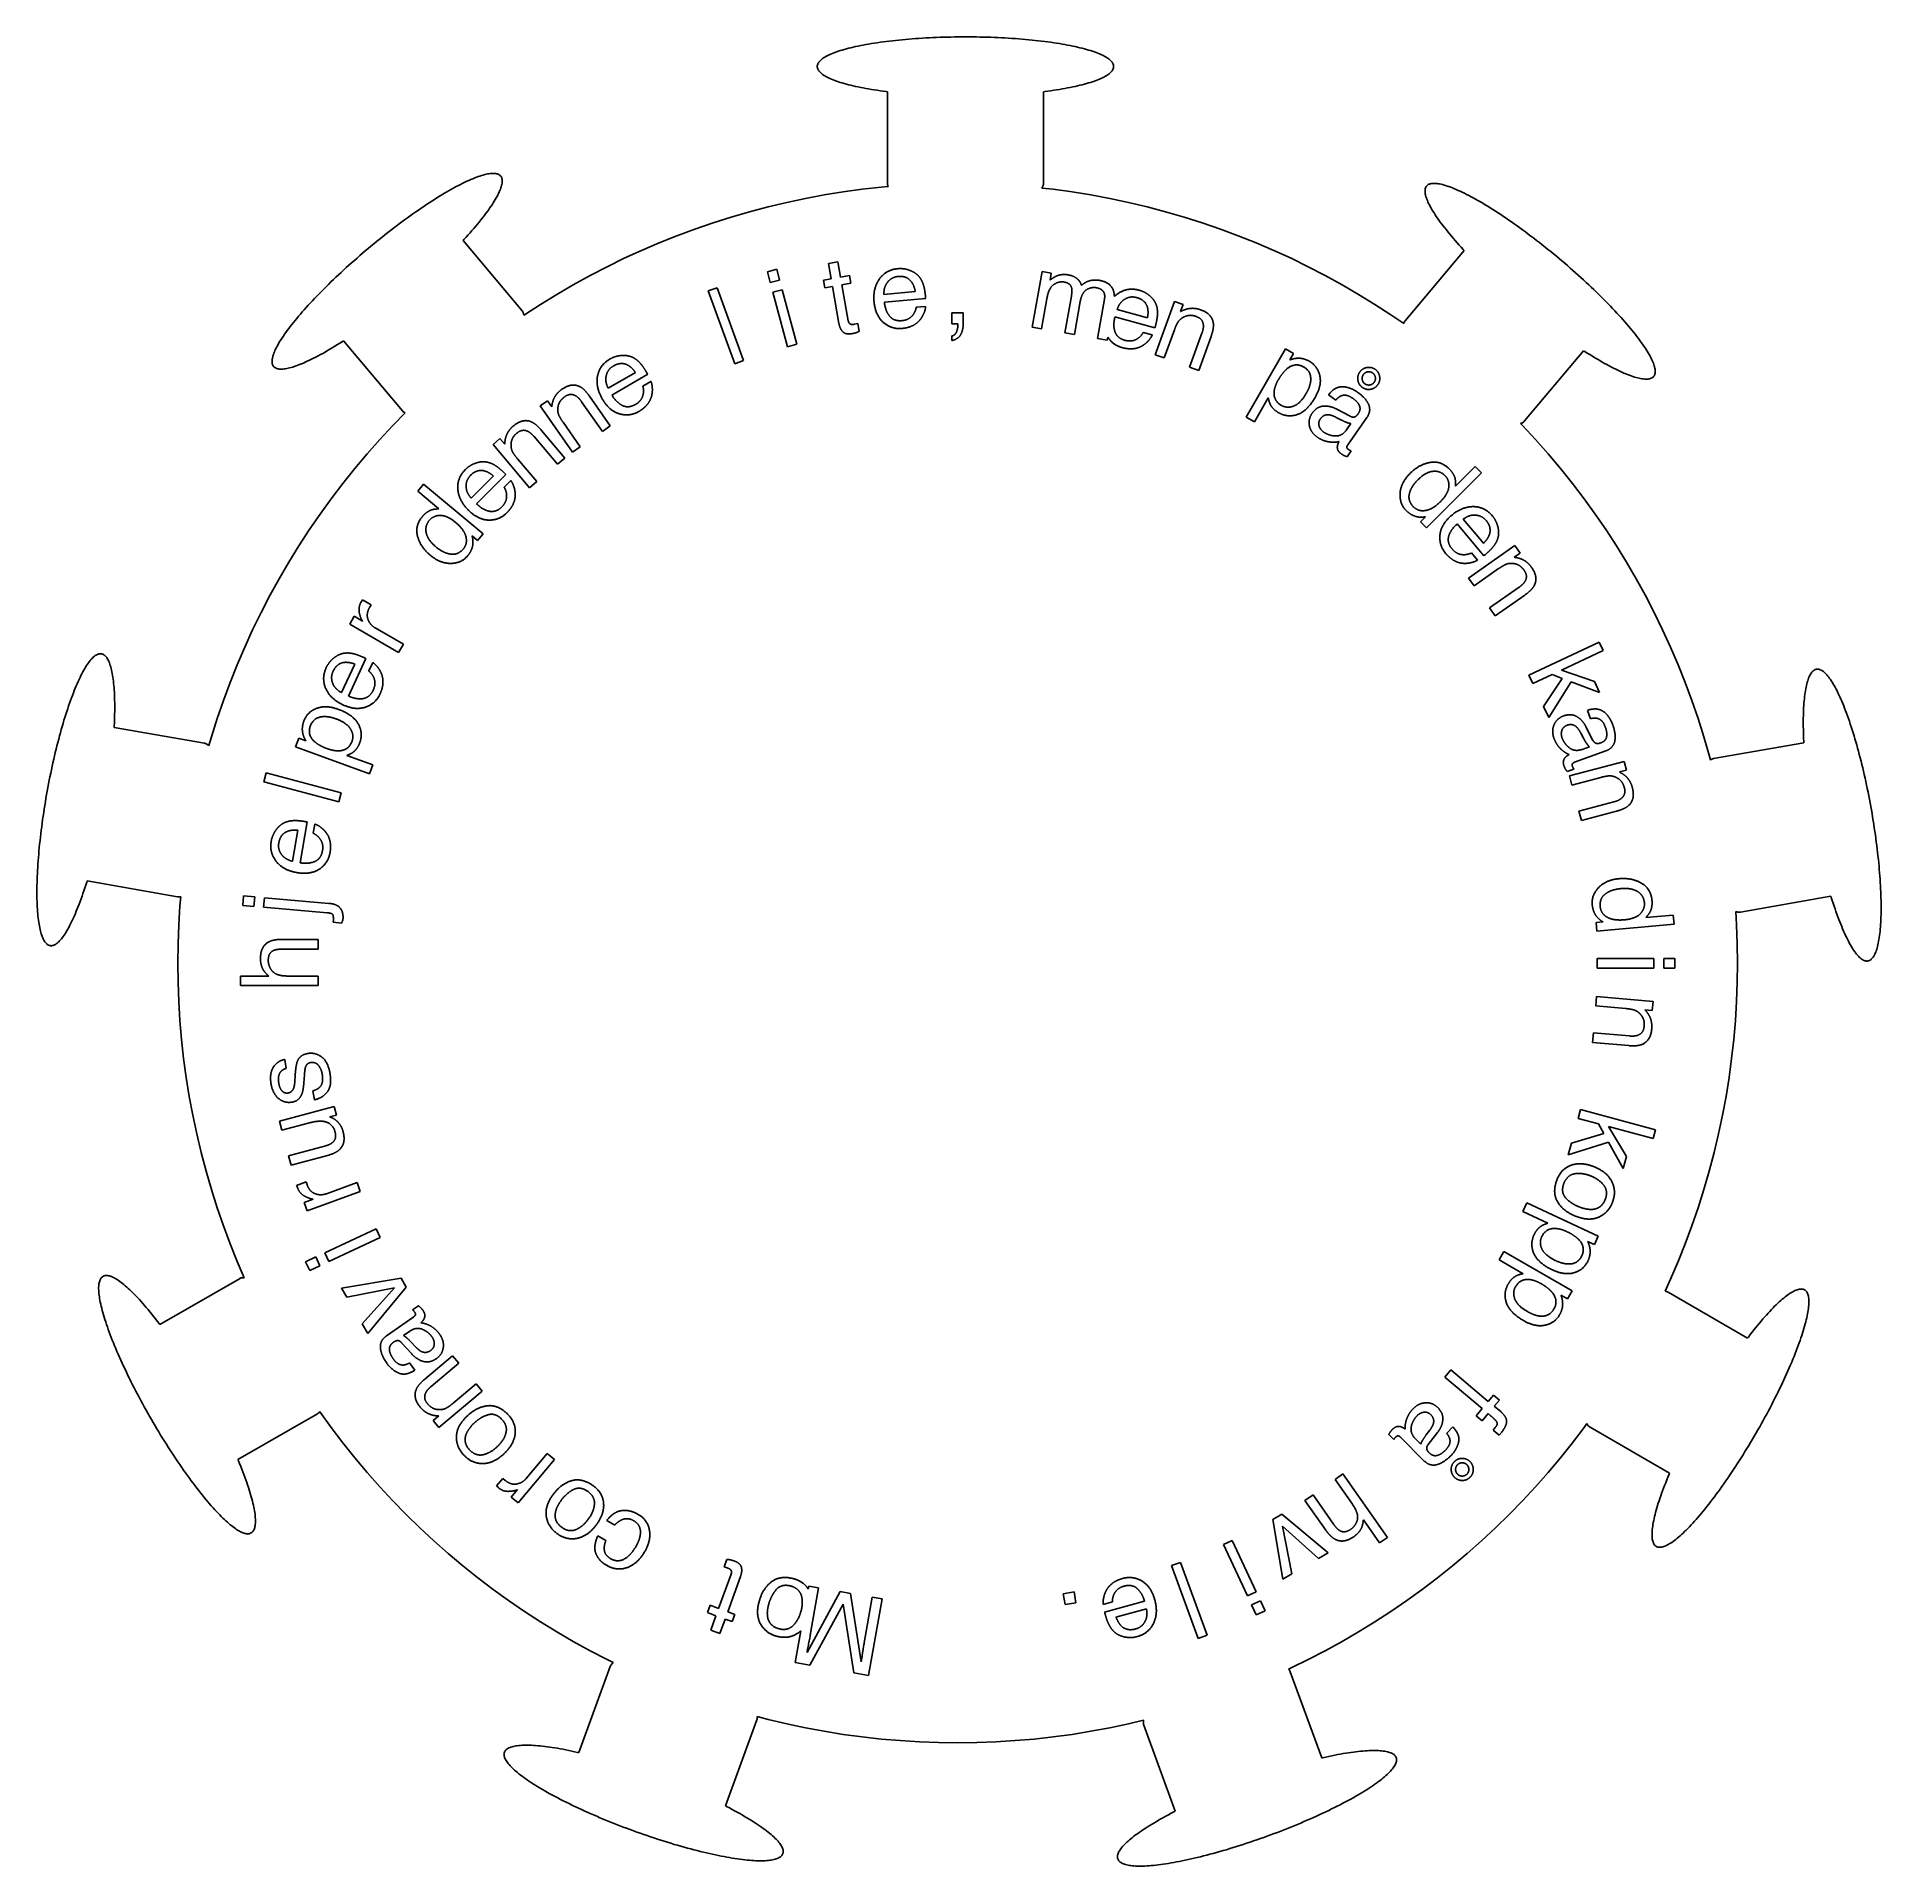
# Model space of a CAD drawing. Header units: metres. Extents: x -53 to 53, y -52 to 53.
import ezdxf

# ---------------------------------------------------------------- set-up
doc = ezdxf.new("R2010")
doc.units = ezdxf.units.M

msp = doc.modelspace()

# ---------------------------------------------------------------- linework, layer by layer
for p, q in [((-3.94557, 53.2167), (-4.12422, 53.1947)), ((-3.76427, 53.2378), (-3.94557, 53.2167)), ((-3.58043, 53.2581), (-3.76427, 53.2378)), ((-3.39417, 53.2774), (-3.58043, 53.2581)), ((-3.20558, 53.2958), (-3.39417, 53.2774)), ((-3.0148, 53.3133), (-3.20558, 53.2958)), ((-2.82193, 53.3298), (-3.0148, 53.3133)), ((-2.62709, 53.3454), (-2.82193, 53.3298)), ((-2.4304, 53.36), (-2.62709, 53.3454)), ((-2.23196, 53.3737), (-2.4304, 53.36)), ((-2.03192, 53.3864), (-2.23196, 53.3737)), ((-1.83038, 53.3981), (-2.03192, 53.3864)), ((-1.62747, 53.4088), (-1.83038, 53.3981)), ((-1.42331, 53.4184), (-1.62747, 53.4088)), ((-1.21802, 53.4271), (-1.42331, 53.4184)), ((-1.01172, 53.4348), (-1.21802, 53.4271)), ((-0.80454, 53.4415), (-1.01172, 53.4348)), ((-0.5966, 53.4471), (-0.80454, 53.4415)), ((-0.38805, 53.4518), (-0.5966, 53.4471)), ((-0.17897, 53.4554), (-0.38805, 53.4518)), ((0.03046, 53.4579), (-0.17897, 53.4554)), ((0.24016, 53.4595), (0.03046, 53.4579)), ((0.45, 53.46), (0.24016, 53.4595)), ((0.65982, 53.4595), (0.45, 53.46)), ((0.86952, 53.4579), (0.65982, 53.4595)), ((1.07896, 53.4554), (0.86952, 53.4579)), ((1.28804, 53.4518), (1.07896, 53.4554)), ((1.4966, 53.4471), (1.28804, 53.4518)), ((1.70454, 53.4415), (1.4966, 53.4471)), ((1.91171, 53.4348), (1.70454, 53.4415)), ((2.11801, 53.4271), (1.91171, 53.4348)), ((2.3233, 53.4184), (2.11801, 53.4271)), ((2.52747, 53.4088), (2.3233, 53.4184)), ((2.73039, 53.3981), (2.52747, 53.4088)), ((2.93193, 53.3864), (2.73039, 53.3981)), ((3.13197, 53.3737), (2.93193, 53.3864)), ((3.3304, 53.36), (3.13197, 53.3737)), ((3.5271, 53.3454), (3.3304, 53.36)), ((3.72194, 53.3298), (3.5271, 53.3454)), ((3.91481, 53.3133), (3.72194, 53.3298)), ((4.10559, 53.2958), (3.91481, 53.3133)), ((4.29417, 53.2774), (4.10559, 53.2958)), ((4.48044, 53.2581), (4.29417, 53.2774)), ((4.66428, 53.2378), (4.48044, 53.2581)), ((4.84557, 53.2167), (4.66428, 53.2378)), ((5.02422, 53.1947), (4.84557, 53.2167)), ((-7.84377, 52.1655), (-7.89224, 52.1246)), ((-7.79028, 52.2061), (-7.84377, 52.1655)), ((-7.73183, 52.2464), (-7.79028, 52.2061)), ((-7.66846, 52.2864), (-7.73183, 52.2464)), ((-7.60019, 52.3261), (-7.66846, 52.2864)), ((-7.52708, 52.3654), (-7.60019, 52.3261)), ((-7.44916, 52.4044), (-7.52708, 52.3654)), ((-7.36649, 52.443), (-7.44916, 52.4044)), ((-7.2791, 52.4811), (-7.36649, 52.443)), ((-7.18706, 52.5188), (-7.2791, 52.4811)), ((-7.09042, 52.5561), (-7.18706, 52.5188)), ((-6.98924, 52.5928), (-7.09042, 52.5561)), ((-6.88358, 52.6291), (-6.98924, 52.5928)), ((-6.77348, 52.6648), (-6.88358, 52.6291)), ((-6.65906, 52.7), (-6.77348, 52.6648)), ((-6.54034, 52.7346), (-6.65906, 52.7)), ((-6.41742, 52.7686), (-6.54034, 52.7346)), ((-6.29036, 52.802), (-6.41742, 52.7686)), ((-6.15923, 52.8348), (-6.29036, 52.802)), ((-6.02412, 52.8669), (-6.15923, 52.8348)), ((-5.88513, 52.8984), (-6.02412, 52.8669)), ((-5.74231, 52.9291), (-5.88513, 52.8984)), ((-5.59575, 52.9592), (-5.74231, 52.9291)), ((-5.44556, 52.9884), (-5.59575, 52.9592)), ((-5.29182, 53.017), (-5.44556, 52.9884)), ((-5.13461, 53.0448), (-5.29182, 53.017)), ((-4.97406, 53.0718), (-5.13461, 53.0448)), ((-4.81023, 53.0981), (-4.97406, 53.0718)), ((-4.64322, 53.1235), (-4.81023, 53.0981)), ((-4.47316, 53.1481), (-4.64322, 53.1235)), ((-4.30013, 53.1718), (-4.47316, 53.1481)), ((-4.12422, 53.1947), (-4.30013, 53.1718)), ((5.20012, 53.1718), (5.02422, 53.1947)), ((5.37315, 53.1481), (5.20012, 53.1718)), ((5.54323, 53.1235), (5.37315, 53.1481)), ((5.71022, 53.0981), (5.54323, 53.1235)), ((5.87405, 53.0718), (5.71022, 53.0981)), ((6.03462, 53.0448), (5.87405, 53.0718)), ((6.19182, 53.017), (6.03462, 53.0448)), ((6.34557, 52.9884), (6.19182, 53.017)), ((6.49576, 52.9592), (6.34557, 52.9884)), ((6.6423, 52.9291), (6.49576, 52.9592)), ((6.78513, 52.8984), (6.6423, 52.9291)), ((6.92413, 52.8669), (6.78513, 52.8984)), ((7.05923, 52.8348), (6.92413, 52.8669)), ((7.19035, 52.802), (7.05923, 52.8348)), ((7.31741, 52.7686), (7.19035, 52.802)), ((7.44034, 52.7346), (7.31741, 52.7686)), ((7.55905, 52.7), (7.44034, 52.7346)), ((7.67349, 52.6648), (7.55905, 52.7)), ((7.78357, 52.6291), (7.67349, 52.6648)), ((7.88924, 52.5928), (7.78357, 52.6291)), ((7.99042, 52.5561), (7.88924, 52.5928)), ((8.08707, 52.5188), (7.99042, 52.5561)), ((8.17911, 52.4811), (8.08707, 52.5188)), ((8.26648, 52.443), (8.17911, 52.4811)), ((8.34917, 52.4044), (8.26648, 52.443)), ((8.42708, 52.3654), (8.34917, 52.4044)), ((8.5002, 52.3261), (8.42708, 52.3654)), ((8.56845, 52.2864), (8.5002, 52.3261)), ((8.63184, 52.2464), (8.56845, 52.2864)), ((8.69028, 52.2061), (8.63184, 52.2464)), ((8.74376, 52.1655), (8.69028, 52.2061)), ((8.79225, 52.1246), (8.74376, 52.1655)), ((-8.09741, 51.792), (-8.09999, 51.75)), ((-8.09999, 51.75), (-8.09741, 51.708)), ((-8.08969, 51.8339), (-8.09741, 51.792)), ((-8.09741, 51.708), (-8.08969, 51.6661)), ((-8.07683, 51.8758), (-8.08969, 51.8339)), ((-8.08969, 51.6661), (-8.07683, 51.6242)), ((-8.05882, 51.9176), (-8.07683, 51.8758)), ((-8.07683, 51.6242), (-8.05882, 51.5824)), ((-8.03569, 51.9593), (-8.05882, 51.9176)), ((-8.05882, 51.5824), (-8.03569, 51.5407)), ((-8.00745, 52.0009), (-8.03569, 51.9593)), ((-8.03569, 51.5407), (-8.00745, 51.4991)), ((-7.97412, 52.0423), (-8.00745, 52.0009)), ((-8.00745, 51.4991), (-7.97412, 51.4576)), ((-7.9357, 52.0836), (-7.97412, 52.0423)), ((-7.97412, 51.4576), (-7.9357, 51.4164)), ((-7.89224, 52.1246), (-7.9357, 52.0836)), ((-7.9357, 51.4164), (-7.89224, 51.3753)), ((-7.89224, 51.3753), (-7.84377, 51.3345)), ((-7.84377, 51.3345), (-7.79028, 51.2939)), ((-7.79028, 51.2939), (-7.73183, 51.2536)), ((-7.73183, 51.2536), (-7.66846, 51.2136)), ((-7.66846, 51.2136), (-7.60019, 51.1739)), ((-7.60019, 51.1739), (-7.52708, 51.1346)), ((-7.52708, 51.1346), (-7.44916, 51.0956)), ((-7.44916, 51.0956), (-7.36649, 51.057)), ((8.26648, 51.057), (8.34917, 51.0956)), ((8.34917, 51.0956), (8.42708, 51.1346)), ((8.42708, 51.1346), (8.5002, 51.1739)), ((8.5002, 51.1739), (8.56845, 51.2136)), ((8.56845, 51.2136), (8.63184, 51.2536)), ((8.63184, 51.2536), (8.69028, 51.2939)), ((8.69028, 51.2939), (8.74376, 51.3345)), ((8.74376, 51.3345), (8.79225, 51.3753)), ((8.83571, 52.0836), (8.79225, 52.1246)), ((8.79225, 51.3753), (8.83571, 51.4164)), ((8.87411, 52.0423), (8.83571, 52.0836)), ((8.83571, 51.4164), (8.87411, 51.4576)), ((8.90746, 52.0009), (8.87411, 52.0423)), ((8.87411, 51.4576), (8.90746, 51.4991)), ((8.9357, 51.9593), (8.90746, 52.0009)), ((8.90746, 51.4991), (8.9357, 51.5407)), ((8.95882, 51.9176), (8.9357, 51.9593)), ((8.9357, 51.5407), (8.95882, 51.5824)), ((8.97682, 51.8758), (8.95882, 51.9176)), ((8.95882, 51.5824), (8.97682, 51.6242)), ((8.9897, 51.8339), (8.97682, 51.8758)), ((8.97682, 51.6242), (8.9897, 51.6661)), ((8.99742, 51.792), (8.9897, 51.8339)), ((8.9897, 51.6661), (8.99742, 51.708)), ((9, 51.75), (8.99742, 51.792)), ((8.99742, 51.708), (9, 51.75)), ((-7.36649, 51.057), (-7.2791, 51.0189)), ((-7.2791, 51.0189), (-7.18706, 50.9812)), ((-7.18706, 50.9812), (-7.09042, 50.9439)), ((-7.09042, 50.9439), (-6.98924, 50.9071)), ((-6.98924, 50.9071), (-6.88358, 50.8709)), ((-6.88358, 50.8709), (-6.77348, 50.8351)), ((-6.77348, 50.8351), (-6.65906, 50.8)), ((-6.65906, 50.8), (-6.54034, 50.7654)), ((-6.54034, 50.7654), (-6.41742, 50.7314)), ((-6.41742, 50.7314), (-6.29036, 50.698)), ((-6.29036, 50.698), (-6.15923, 50.6652)), ((-6.15923, 50.6652), (-6.02412, 50.6331)), ((-6.02412, 50.6331), (-5.88513, 50.6016)), ((-5.88513, 50.6016), (-5.74231, 50.5709)), ((-5.74231, 50.5709), (-5.59575, 50.5408)), ((-5.59575, 50.5408), (-5.44556, 50.5115)), ((-5.44556, 50.5115), (-5.29182, 50.483)), ((-5.29182, 50.483), (-5.13461, 50.4552)), ((-5.13461, 50.4552), (-4.97406, 50.4281)), ((-4.97406, 50.4281), (-4.81023, 50.4019)), ((-4.81023, 50.4019), (-4.64322, 50.3765)), ((-4.64322, 50.3765), (-4.47316, 50.3519)), ((-4.47316, 50.3519), (-4.30013, 50.3282)), ((-4.30013, 50.3282), (-4.12422, 50.3053)), ((-4.12422, 50.3053), (-4.04999, 50.2961)), ((-4.04999, 50.2961), (-4.04999, 45)), ((4.95, 50.2962), (5.02422, 50.3053)), ((4.95, 45), (4.95, 50.2962)), ((5.02422, 50.3053), (5.20012, 50.3282)), ((5.20012, 50.3282), (5.37315, 50.3519)), ((5.37315, 50.3519), (5.54323, 50.3765)), ((5.54323, 50.3765), (5.71022, 50.4019)), ((5.71022, 50.4019), (5.87405, 50.4281)), ((5.87405, 50.4281), (6.03462, 50.4552)), ((6.03462, 50.4552), (6.19182, 50.483)), ((6.19182, 50.483), (6.34557, 50.5115)), ((6.34557, 50.5115), (6.49576, 50.5408)), ((6.49576, 50.5408), (6.6423, 50.5709)), ((6.6423, 50.5709), (6.78513, 50.6016)), ((6.78513, 50.6016), (6.92413, 50.6331)), ((6.92413, 50.6331), (7.05923, 50.6652)), ((7.05923, 50.6652), (7.19035, 50.698)), ((7.19035, 50.698), (7.31741, 50.7314)), ((7.31741, 50.7314), (7.44034, 50.7654)), ((7.44034, 50.7654), (7.55905, 50.8)), ((7.55905, 50.8), (7.67349, 50.8351)), ((7.67349, 50.8351), (7.78357, 50.8709)), ((7.78357, 50.8709), (7.88924, 50.9071)), ((7.88924, 50.9071), (7.99042, 50.9439)), ((7.99042, 50.9439), (8.08707, 50.9812)), ((8.08707, 50.9812), (8.17911, 51.0189)), ((8.17911, 51.0189), (8.26648, 51.057)), ((-29.0654, 44.7444), (-29.1993, 44.6703)), ((-28.9339, 44.8156), (-29.0654, 44.7444)), ((-28.8047, 44.8839), (-28.9339, 44.8156)), ((-28.678, 44.9491), (-28.8047, 44.8839)), ((-28.5539, 45.0114), (-28.678, 44.9491)), ((-28.4324, 45.0706), (-28.5539, 45.0114)), ((-28.3136, 45.1266), (-28.4324, 45.0706)), ((-28.1975, 45.1796), (-28.3136, 45.1266)), ((-28.0843, 45.2294), (-28.1975, 45.1796)), ((-27.9741, 45.276), (-28.0843, 45.2294)), ((-27.8668, 45.3194), (-27.9741, 45.276)), ((-27.7625, 45.3596), (-27.8668, 45.3194)), ((-27.6614, 45.3964), (-27.7625, 45.3596)), ((-27.5634, 45.43), (-27.6614, 45.3964)), ((-27.4686, 45.4603), (-27.5634, 45.43)), ((-27.3772, 45.4872), (-27.4686, 45.4603)), ((-27.289, 45.5108), (-27.3772, 45.4872)), ((-27.2043, 45.5311), (-27.289, 45.5108)), ((-27.123, 45.5479), (-27.2043, 45.5311)), ((-27.0452, 45.5614), (-27.123, 45.5479)), ((-26.9709, 45.5715), (-27.0452, 45.5614)), ((-26.9003, 45.5782), (-26.9709, 45.5715)), ((-26.8332, 45.5815), (-26.9003, 45.5782)), ((-26.7698, 45.5813), (-26.8332, 45.5815)), ((-26.7101, 45.5778), (-26.7698, 45.5813)), ((-26.6542, 45.5709), (-26.7101, 45.5778)), ((-26.602, 45.5606), (-26.6542, 45.5709)), ((-26.5536, 45.5469), (-26.602, 45.5606)), ((-26.5091, 45.5298), (-26.5536, 45.5469)), ((-26.4685, 45.5093), (-26.5091, 45.5298)), ((-26.4317, 45.4855), (-26.4685, 45.5093)), ((-26.3988, 45.4584), (-26.4317, 45.4855)), ((-26.3699, 45.4279), (-26.3988, 45.4584)), ((-26.3824, 44.6653), (-26.3556, 44.7396)), ((-26.3448, 45.3941), (-26.3699, 45.4279)), ((-26.3556, 44.7396), (-26.3328, 44.811)), ((-26.3238, 45.357), (-26.3448, 45.3941)), ((-26.3328, 44.811), (-26.3139, 44.8794)), ((-26.3067, 45.3166), (-26.3238, 45.357)), ((-26.3139, 44.8794), (-26.2991, 44.9449)), ((-26.2937, 45.273), (-26.3067, 45.3166)), ((-26.2991, 44.9449), (-26.2882, 45.0073)), ((-26.2845, 45.2262), (-26.2937, 45.273)), ((-26.2882, 45.0073), (-26.2813, 45.0667)), ((-26.2795, 45.1762), (-26.2845, 45.2262)), ((-26.2813, 45.0667), (-26.2784, 45.123)), ((-26.2784, 45.123), (-26.2795, 45.1762)), ((-4.41077, 44.7833), (-5.50847, 44.6616)), ((-4.00854, 44.8179), (-4.41077, 44.7833)), ((-4.04999, 45), (-4.04863, 44.9669)), ((-4.04863, 44.9669), (-4.04457, 44.9337)), ((-4.04457, 44.9337), (-4.0378, 44.9007)), ((-4.0378, 44.9007), (-4.02832, 44.8677)), ((-4.02832, 44.8677), (-4.01614, 44.8347)), ((-4.01614, 44.8347), (-4.00854, 44.8179)), ((4.86122, 44.7334), (4.86353, 44.7366)), ((5.50847, 44.6616), (4.86122, 44.7334)), ((4.86353, 44.7366), (4.88374, 44.7692)), ((4.88374, 44.7692), (4.90129, 44.8019)), ((4.90129, 44.8019), (4.91615, 44.8347)), ((4.91615, 44.8347), (4.92833, 44.8677)), ((4.92833, 44.8677), (4.93781, 44.9007)), ((4.93781, 44.9007), (4.94456, 44.9337)), ((4.94456, 44.9337), (4.94864, 44.9669)), ((4.94864, 44.9669), (4.95, 45)), ((26.9962, 44.7381), (26.9831, 44.6945)), ((27.0133, 44.7785), (26.9962, 44.7381)), ((27.0343, 44.8156), (27.0133, 44.7785)), ((27.0593, 44.8494), (27.0343, 44.8156)), ((27.0882, 44.8799), (27.0593, 44.8494)), ((27.1211, 44.907), (27.0882, 44.8799)), ((27.1579, 44.9308), (27.1211, 44.907)), ((27.1986, 44.9513), (27.1579, 44.9308)), ((27.2431, 44.9684), (27.1986, 44.9513)), ((27.2915, 44.9821), (27.2431, 44.9684)), ((27.3436, 44.9924), (27.2915, 44.9821)), ((27.3996, 44.9993), (27.3436, 44.9924)), ((27.4593, 45.0028), (27.3996, 44.9993)), ((27.5226, 45.0029), (27.4593, 45.0028)), ((27.5897, 44.9997), (27.5226, 45.0029)), ((27.6604, 44.993), (27.5897, 44.9997)), ((27.7347, 44.9829), (27.6604, 44.993)), ((27.8125, 44.9694), (27.7347, 44.9829)), ((27.8938, 44.9525), (27.8125, 44.9694)), ((27.9785, 44.9323), (27.8938, 44.9525)), ((28.0666, 44.9087), (27.9785, 44.9323)), ((28.1581, 44.8818), (28.0666, 44.9087)), ((28.2528, 44.8515), (28.1581, 44.8818)), ((28.3508, 44.8179), (28.2528, 44.8515)), ((28.452, 44.7811), (28.3508, 44.8179)), ((28.5562, 44.7409), (28.452, 44.7811)), ((28.6635, 44.6975), (28.5562, 44.7409)), ((28.7738, 44.6509), (28.6635, 44.6975)), ((-30.8014, 43.678), (-30.9565, 43.5731)), ((-30.6476, 43.7807), (-30.8014, 43.678)), ((-30.4951, 43.881), (-30.6476, 43.7807)), ((-30.3441, 43.979), (-30.4951, 43.881)), ((-30.1946, 44.0745), (-30.3441, 43.979)), ((-30.0468, 44.1676), (-30.1946, 44.0745)), ((-29.9007, 44.2581), (-30.0468, 44.1676)), ((-29.7565, 44.3459), (-29.9007, 44.2581)), ((-29.6141, 44.4312), (-29.7565, 44.3459)), ((-29.4738, 44.5137), (-29.6141, 44.4312)), ((-29.3355, 44.5934), (-29.4738, 44.5137)), ((-29.1993, 44.6703), (-29.3355, 44.5934)), ((-27.004, 43.566), (-26.9317, 43.6711)), ((-26.9317, 43.6711), (-26.863, 43.7739)), ((-26.863, 43.7739), (-26.798, 43.8744)), ((-26.798, 43.8744), (-26.7366, 43.9725)), ((-26.7366, 43.9725), (-26.679, 44.0682)), ((-26.679, 44.0682), (-26.6251, 44.1614)), ((-26.6251, 44.1614), (-26.575, 44.2521)), ((-26.575, 44.2521), (-26.5287, 44.3401)), ((-26.5287, 44.3401), (-26.4863, 44.4255)), ((-26.4863, 44.4255), (-26.4478, 44.5082)), ((-26.4478, 44.5082), (-26.4131, 44.5882)), ((-26.4131, 44.5882), (-26.3824, 44.6653)), ((-10.9341, 43.6514), (-12.0021, 43.3699)), ((-9.85954, 43.9066), (-10.9341, 43.6514)), ((-8.77905, 44.1353), (-9.85954, 43.9066)), ((-7.69328, 44.3375), (-8.77905, 44.1353)), ((-6.60286, 44.5129), (-7.69328, 44.3375)), ((-5.50847, 44.6616), (-6.60286, 44.5129)), ((6.60286, 44.5129), (5.50847, 44.6616)), ((7.69328, 44.3375), (6.60286, 44.5129)), ((8.77905, 44.1353), (7.69328, 44.3375)), ((9.85954, 43.9066), (8.77905, 44.1353)), ((10.9341, 43.6514), (9.85954, 43.9066)), ((12.0021, 43.3699), (10.9341, 43.6514)), ((26.9689, 44.5977), (26.9678, 44.5445)), ((26.9678, 44.5445), (26.9707, 44.4882)), ((26.974, 44.6477), (26.9689, 44.5977)), ((26.9707, 44.4882), (26.9776, 44.4288)), ((26.9831, 44.6945), (26.974, 44.6477)), ((26.9776, 44.4288), (26.9885, 44.3664)), ((26.9885, 44.3664), (27.0034, 44.3009)), ((27.0034, 44.3009), (27.0222, 44.2325)), ((27.0222, 44.2325), (27.0451, 44.1611)), ((27.0451, 44.1611), (27.0719, 44.0868)), ((27.0719, 44.0868), (27.1026, 44.0097)), ((27.1026, 44.0097), (27.1372, 43.9297)), ((27.1372, 43.9297), (27.1758, 43.847)), ((27.1758, 43.847), (27.2182, 43.7616)), ((27.2182, 43.7616), (27.2644, 43.6736)), ((27.2644, 43.6736), (27.3145, 43.5829)), ((28.887, 44.6011), (28.7738, 44.6509)), ((29.003, 44.5481), (28.887, 44.6011)), ((29.1218, 44.4921), (29.003, 44.5481)), ((29.2433, 44.4329), (29.1218, 44.4921)), ((29.3674, 44.3706), (29.2433, 44.4329)), ((29.4941, 44.3054), (29.3674, 44.3706)), ((29.6233, 44.2371), (29.4941, 44.3054)), ((29.7549, 44.1659), (29.6233, 44.2371)), ((29.8888, 44.0918), (29.7549, 44.1659)), ((30.0249, 44.0149), (29.8888, 44.0918)), ((30.1632, 43.9352), (30.0249, 44.0149)), ((30.3036, 43.8526), (30.1632, 43.9352)), ((30.4459, 43.7674), (30.3036, 43.8526)), ((30.5902, 43.6795), (30.4459, 43.7674)), ((30.7363, 43.5891), (30.5902, 43.6795)), ((-32.232, 42.6603), (-32.3943, 42.5381)), ((-32.0701, 42.7809), (-32.232, 42.6603)), ((-31.9087, 42.8998), (-32.0701, 42.7809)), ((-31.7479, 43.0169), (-31.9087, 42.8998)), ((-31.5878, 43.1321), (-31.7479, 43.0169)), ((-31.4286, 43.2454), (-31.5878, 43.1321)), ((-31.2702, 43.3567), (-31.4286, 43.2454)), ((-31.1128, 43.466), (-31.2702, 43.3567)), ((-30.9565, 43.5731), (-31.1128, 43.466)), ((-27.8092, 42.5299), (-27.7066, 42.6522)), ((-27.7066, 42.6522), (-27.6072, 42.7729)), ((-27.6072, 42.7729), (-27.511, 42.8919)), ((-27.511, 42.8919), (-27.418, 43.0091)), ((-27.418, 43.0091), (-27.3284, 43.1245)), ((-27.3284, 43.1245), (-27.2421, 43.2379)), ((-27.2421, 43.2379), (-27.1593, 43.3494)), ((-27.1593, 43.3494), (-27.0799, 43.4587)), ((-27.0799, 43.4587), (-27.004, 43.566)), ((-14.1157, 42.7288), (-15.16, 42.3695)), ((-13.0628, 43.0623), (-14.1157, 42.7288)), ((-12.0021, 43.3699), (-13.0628, 43.0623)), ((13.0628, 43.0623), (12.0021, 43.3699)), ((14.1157, 42.7288), (13.0628, 43.0623)), ((15.16, 42.3695), (14.1157, 42.7288)), ((27.3145, 43.5829), (27.3684, 43.4897)), ((27.3684, 43.4897), (27.426, 43.394)), ((27.426, 43.394), (27.4874, 43.2959)), ((27.4874, 43.2959), (27.5524, 43.1954)), ((27.5524, 43.1954), (27.6211, 43.0926)), ((27.6211, 43.0926), (27.6935, 42.9875)), ((27.6935, 42.9875), (27.7693, 42.8802)), ((27.7693, 42.8802), (27.8487, 42.7708)), ((27.8487, 42.7708), (27.9316, 42.6594)), ((27.9316, 42.6594), (28.0178, 42.546)), ((30.8841, 43.496), (30.7363, 43.5891)), ((31.0335, 43.4005), (30.8841, 43.496)), ((31.1846, 43.3025), (31.0335, 43.4005)), ((31.337, 43.2022), (31.1846, 43.3025)), ((31.4909, 43.0995), (31.337, 43.2022)), ((31.646, 42.9946), (31.4909, 43.0995)), ((31.8023, 42.8875), (31.646, 42.9946)), ((31.9596, 42.7782), (31.8023, 42.8875)), ((32.118, 42.6669), (31.9596, 42.7782)), ((32.2773, 42.5536), (32.118, 42.6669)), ((-33.696, 41.5101), (-33.8576, 41.3764)), ((-33.5339, 41.6427), (-33.696, 41.5101)), ((-33.3714, 41.7744), (-33.5339, 41.6427)), ((-33.2087, 41.9049), (-33.3714, 41.7744)), ((-33.0458, 42.0342), (-33.2087, 41.9049)), ((-32.8828, 42.1623), (-33.0458, 42.0342)), ((-32.7198, 42.289), (-32.8828, 42.1623)), ((-32.5569, 42.4143), (-32.7198, 42.289)), ((-32.3943, 42.5381), (-32.5569, 42.4143)), ((-28.5378, 41.7109), (-28.4868, 41.7656)), ((-25.1335, 37.6538), (-28.5378, 41.7109)), ((-28.4868, 41.7656), (-28.3668, 41.8962)), ((-28.3668, 41.8962), (-28.2495, 42.0256)), ((-28.2495, 42.0256), (-28.135, 42.1538)), ((-28.135, 42.1538), (-28.0234, 42.2806)), ((-28.0234, 42.2806), (-27.9148, 42.406)), ((-27.9148, 42.406), (-27.8092, 42.5299)), ((-17.2207, 41.5746), (-18.2359, 41.1394)), ((-16.1953, 41.9847), (-17.2207, 41.5746)), ((-15.16, 42.3695), (-16.1953, 41.9847)), ((16.1953, 41.9847), (15.16, 42.3695)), ((17.2207, 41.5746), (16.1953, 41.9847)), ((18.2359, 41.1394), (17.2207, 41.5746)), ((28.0178, 42.546), (28.1075, 42.4306)), ((28.1075, 42.4306), (28.2004, 42.3134)), ((28.2004, 42.3134), (28.2966, 42.1944)), ((28.2966, 42.1944), (28.396, 42.0737)), ((28.396, 42.0737), (28.4986, 41.9514)), ((28.4986, 41.9514), (28.6042, 41.8275)), ((28.6042, 41.8275), (28.7129, 41.7021)), ((28.7129, 41.7021), (28.8245, 41.5752)), ((28.8245, 41.5752), (28.9389, 41.4471)), ((32.4374, 42.4384), (32.2773, 42.5536)), ((32.5982, 42.3213), (32.4374, 42.4384)), ((32.7596, 42.2024), (32.5982, 42.3213)), ((32.9214, 42.0818), (32.7596, 42.2024)), ((33.0838, 41.9596), (32.9214, 42.0818)), ((33.2464, 41.8358), (33.0838, 41.9596)), ((33.4092, 41.7105), (33.2464, 41.8358)), ((33.5722, 41.5838), (33.4092, 41.7105)), ((33.7352, 41.4557), (33.5722, 41.5838)), ((-34.8122, 40.5594), (-34.9678, 40.4214)), ((-34.6554, 40.697), (-34.8122, 40.5594)), ((-34.4975, 40.8341), (-34.6554, 40.697)), ((-34.3388, 40.9707), (-34.4975, 40.8341)), ((-34.1791, 41.1067), (-34.3388, 40.9707)), ((-34.0187, 41.242), (-34.1791, 41.1067)), ((-33.8576, 41.3764), (-34.0187, 41.242)), ((-19.24, 40.6795), (-20.2325, 40.1951)), ((-18.2359, 41.1394), (-19.24, 40.6795)), ((-7.45955, 40.3781), (-6.91299, 40.4744)), ((-6.91299, 40.4744), (-6.7574, 39.5921)), ((19.24, 40.6795), (18.2359, 41.1394)), ((20.2325, 40.1951), (19.24, 40.6795)), ((29.2273, 41.1324), (25.823, 37.0753)), ((28.9389, 41.4471), (29.0562, 41.3177)), ((29.0562, 41.3177), (29.1763, 41.1871)), ((29.1763, 41.1871), (29.2273, 41.1324)), ((33.8981, 41.3264), (33.7352, 41.4557)), ((34.0609, 41.1958), (33.8981, 41.3264)), ((34.2233, 41.0642), (34.0609, 41.1958)), ((34.3854, 40.9316), (34.2233, 41.0642)), ((34.5471, 40.798), (34.3854, 40.9316)), ((34.7081, 40.6635), (34.5471, 40.798)), ((34.8685, 40.5282), (34.7081, 40.6635)), ((35.0282, 40.3922), (34.8685, 40.5282)), ((-36.0177, 39.4519), (-36.1609, 39.3139)), ((-35.8726, 39.5902), (-36.0177, 39.4519)), ((-35.7258, 39.7287), (-35.8726, 39.5902)), ((-35.5772, 39.8674), (-35.7258, 39.7287)), ((-35.427, 40.006), (-35.5772, 39.8674)), ((-35.2753, 40.1446), (-35.427, 40.006)), ((-35.1223, 40.2831), (-35.2753, 40.1446)), ((-34.9678, 40.4214), (-35.1223, 40.2831)), ((-21.2128, 39.6864), (-22.1804, 39.1539)), ((-20.2325, 40.1951), (-21.2128, 39.6864)), ((-10.9758, 39.8988), (-10.4368, 40.0432)), ((-10.8101, 39.2806), (-10.9758, 39.8988)), ((-10.2711, 39.425), (-10.8101, 39.2806)), ((-10.4368, 40.0432), (-10.2711, 39.425)), ((-7.74023, 39.4188), (-7.30397, 39.4957)), ((-7.66243, 38.9776), (-7.74023, 39.4188)), ((-7.30397, 39.4957), (-7.45955, 40.3781)), ((-6.7574, 39.5921), (-6.24333, 39.6827)), ((-6.24333, 39.6827), (-6.16554, 39.2415)), ((-4.59569, 39.3629), (-4.57538, 39.3964)), ((-4.57538, 39.3964), (-4.55428, 39.4295)), ((-4.55428, 39.4295), (-4.53233, 39.4621)), ((-4.53233, 39.4621), (-4.50957, 39.4942)), ((-4.50957, 39.4942), (-4.4861, 39.5257)), ((-4.4861, 39.5257), (-4.46207, 39.5563)), ((-4.46207, 39.5563), (-4.43748, 39.5861)), ((-4.43748, 39.5861), (-4.41234, 39.615)), ((-4.41234, 39.615), (-4.38663, 39.643)), ((-4.38663, 39.643), (-4.36037, 39.6702)), ((-4.36037, 39.6702), (-4.33354, 39.6966)), ((-4.33354, 39.6966), (-4.30615, 39.722)), ((-4.30615, 39.722), (-4.27821, 39.7467)), ((-4.27821, 39.7467), (-4.24971, 39.7704)), ((-4.24971, 39.7704), (-4.22064, 39.7933)), ((-4.22064, 39.7933), (-4.19102, 39.8154)), ((-4.19102, 39.8154), (-4.16083, 39.8366)), ((-4.16083, 39.8366), (-4.1301, 39.8569)), ((-4.1301, 39.8569), (-4.09879, 39.8764)), ((-4.09879, 39.8764), (-4.06693, 39.895)), ((-4.06693, 39.895), (-4.0345, 39.9128)), ((-4.0345, 39.9128), (-4.00153, 39.9297)), ((-4.00153, 39.9297), (-3.96797, 39.9458)), ((-3.96967, 39.3888), (-3.98494, 39.3732)), ((-3.95412, 39.4039), (-3.96967, 39.3888)), ((-3.96797, 39.9458), (-3.93387, 39.961)), ((-3.93831, 39.4185), (-3.95412, 39.4039)), ((-3.92224, 39.4327), (-3.93831, 39.4185)), ((-3.93387, 39.961), (-3.89922, 39.9753)), ((-3.90591, 39.4463), (-3.92224, 39.4327)), ((-3.88931, 39.4595), (-3.90591, 39.4463)), ((-3.89922, 39.9753), (-3.86398, 39.9888)), ((-3.87244, 39.4722), (-3.88931, 39.4595)), ((-3.85532, 39.4845), (-3.87244, 39.4722)), ((-3.86398, 39.9888), (-3.8282, 40.0015)), ((-3.83792, 39.4962), (-3.85532, 39.4845)), ((-3.82027, 39.5075), (-3.83792, 39.4962)), ((-3.8282, 40.0015), (-3.79185, 40.0132)), ((-3.80234, 39.5183), (-3.82027, 39.5075)), ((-3.78415, 39.5287), (-3.80234, 39.5183)), ((-3.79185, 40.0132), (-3.75497, 40.0242)), ((-3.76569, 39.5385), (-3.78415, 39.5287)), ((-3.74696, 39.5479), (-3.76569, 39.5385)), ((-3.75497, 40.0242), (-3.71751, 40.0342)), ((-3.72798, 39.5568), (-3.74696, 39.5479)), ((-3.70874, 39.5652), (-3.72798, 39.5568)), ((-3.71751, 40.0342), (-3.67949, 40.0434)), ((-3.68922, 39.5732), (-3.70874, 39.5652)), ((-3.66945, 39.5807), (-3.68922, 39.5732)), ((-3.67949, 40.0434), (-3.6409, 40.0518)), ((-3.64941, 39.5877), (-3.66945, 39.5807)), ((-3.6291, 39.5942), (-3.64941, 39.5877)), ((-3.6409, 40.0518), (-3.60176, 40.0593)), ((-3.60854, 39.6002), (-3.6291, 39.5942)), ((-3.58769, 39.6058), (-3.60854, 39.6002)), ((-3.60176, 40.0593), (-3.56206, 40.0659)), ((-3.56659, 39.6109), (-3.58769, 39.6058)), ((-3.54523, 39.6155), (-3.56659, 39.6109)), ((-3.56206, 40.0659), (-3.5218, 40.0717)), ((-3.52359, 39.6197), (-3.54523, 39.6155)), ((-3.50171, 39.6233), (-3.52359, 39.6197)), ((-3.5218, 40.0717), (-3.481, 40.0766)), ((-3.47955, 39.6265), (-3.50171, 39.6233)), ((-3.481, 40.0766), (-3.43962, 40.0807)), ((-3.45712, 39.6292), (-3.47955, 39.6265)), ((-3.43445, 39.6315), (-3.45712, 39.6292)), ((-3.43962, 40.0807), (-3.41861, 40.0824)), ((-3.4028, 39.6339), (-3.43445, 39.6315)), ((-3.41861, 40.0824), (-3.39763, 40.0838)), ((-3.37167, 39.6355), (-3.4028, 39.6339)), ((-3.39763, 40.0838), (-3.37665, 40.0849)), ((-3.37665, 40.0849), (-3.3557, 40.0857)), ((-3.341, 39.6364), (-3.37167, 39.6355)), ((-3.3557, 40.0857), (-3.33475, 40.0862)), ((-3.31084, 39.6365), (-3.341, 39.6364)), ((-3.33475, 40.0862), (-3.31381, 40.0865)), ((-3.31381, 40.0865), (-3.29291, 40.0864)), ((-3.28117, 39.6358), (-3.31084, 39.6365)), ((-3.29291, 40.0864), (-3.272, 40.086)), ((-3.252, 39.6344), (-3.28117, 39.6358)), ((-3.272, 40.086), (-3.25111, 40.0853)), ((-3.2233, 39.6321), (-3.252, 39.6344)), ((-3.25111, 40.0853), (-3.23026, 40.0844)), ((-3.23026, 40.0844), (-3.2094, 40.0831)), ((-3.19508, 39.6292), (-3.2233, 39.6321)), ((-3.2094, 40.0831), (-3.18855, 40.0816)), ((-3.16736, 39.6254), (-3.19508, 39.6292)), ((-3.18855, 40.0816), (-3.16774, 40.0797)), ((-3.16774, 40.0797), (-3.14691, 40.0776)), ((-3.14014, 39.6209), (-3.16736, 39.6254)), ((-3.14691, 40.0776), (-3.12613, 40.0752)), ((-3.1134, 39.6156), (-3.14014, 39.6209)), ((-3.12613, 40.0752), (-3.10535, 40.0724)), ((-3.08716, 39.6096), (-3.1134, 39.6156)), ((-3.10535, 40.0724), (-3.08458, 40.0694)), ((-3.06139, 39.6027), (-3.08716, 39.6096)), ((-3.08458, 40.0694), (-3.06383, 40.0661)), ((-3.06383, 40.0661), (-3.04309, 40.0625)), ((-3.03612, 39.5951), (-3.06139, 39.6027)), ((-3.04309, 40.0625), (-3.02237, 40.0586)), ((-3.01134, 39.5868), (-3.03612, 39.5951)), ((-3.02237, 40.0586), (-3.00165, 40.0544)), ((-2.98703, 39.5776), (-3.01134, 39.5868)), ((-3.00165, 40.0544), (-2.98097, 40.0499)), ((-2.96324, 39.5677), (-2.98703, 39.5776)), ((-2.98097, 40.0499), (-2.96028, 40.0451)), ((-2.93993, 39.5571), (-2.96324, 39.5677)), ((-2.96028, 40.0451), (-2.93962, 40.0401)), ((-2.9171, 39.5456), (-2.93993, 39.5571)), ((-2.93962, 40.0401), (-2.91898, 40.0347)), ((-2.91898, 40.0347), (-2.89835, 40.029)), ((-2.89478, 39.5334), (-2.9171, 39.5456)), ((-2.89835, 40.029), (-2.87772, 40.023)), ((-2.87292, 39.5204), (-2.89478, 39.5334)), ((-2.87772, 40.023), (-2.85712, 40.0168)), ((-2.85156, 39.5067), (-2.87292, 39.5204)), ((-2.85712, 40.0168), (-2.83653, 40.0102)), ((-2.8307, 39.4922), (-2.85156, 39.5067)), ((-2.83653, 40.0102), (-2.81596, 40.0034)), ((-2.81033, 39.4769), (-2.8307, 39.4922)), ((-2.81596, 40.0034), (-2.79541, 39.9962)), ((-2.79044, 39.4608), (-2.81033, 39.4769)), ((-2.79541, 39.9962), (-2.77486, 39.9888)), ((-2.77104, 39.444), (-2.79044, 39.4608)), ((-2.77486, 39.9888), (-2.75433, 39.9811)), ((-2.75214, 39.4264), (-2.77104, 39.444)), ((-2.75433, 39.9811), (-2.73389, 39.9732)), ((-2.73373, 39.408), (-2.75214, 39.4264)), ((-2.73389, 39.9732), (-2.71371, 39.965)), ((-2.71579, 39.3889), (-2.73373, 39.408)), ((-2.69836, 39.369), (-2.71579, 39.3889)), ((-2.71371, 39.965), (-2.69382, 39.9567)), ((-2.69382, 39.9567), (-2.67418, 39.9482)), ((-2.67418, 39.9482), (-2.65482, 39.9395)), ((-2.65482, 39.9395), (-2.63573, 39.9306)), ((-2.63573, 39.9306), (-2.6169, 39.9215)), ((-2.6169, 39.9215), (-2.59836, 39.9122)), ((-2.59836, 39.9122), (-2.58008, 39.9027)), ((-2.58008, 39.9027), (-2.56206, 39.893)), ((-2.56206, 39.893), (-2.54433, 39.8831)), ((-2.54433, 39.8831), (-2.52686, 39.873)), ((-2.52686, 39.873), (-2.50966, 39.8627)), ((-2.50966, 39.8627), (-2.49274, 39.8522)), ((-2.49274, 39.8522), (-2.47606, 39.8415)), ((-2.47606, 39.8415), (-2.45967, 39.8306)), ((-2.45967, 39.8306), (-2.44356, 39.8195)), ((-2.44356, 39.8195), (-2.4277, 39.8083)), ((-2.4277, 39.8083), (-2.41214, 39.7968)), ((-2.41214, 39.7968), (-2.39682, 39.7851)), ((-2.39682, 39.7851), (-2.38179, 39.7732)), ((-2.38179, 39.7732), (-2.36702, 39.7611)), ((-2.36702, 39.7611), (-2.35252, 39.7488)), ((-2.35252, 39.7488), (-2.33829, 39.7363)), ((-2.33829, 39.7363), (-2.32433, 39.7236)), ((-2.32433, 39.7236), (-2.31064, 39.7108)), ((-2.31064, 39.7108), (-2.29723, 39.6977)), ((-2.29723, 39.6977), (-2.28407, 39.6844)), ((-2.28407, 39.6844), (-2.27121, 39.6709)), ((-2.27121, 39.6709), (-2.25861, 39.6573)), ((-2.25861, 39.6573), (-2.24626, 39.6434)), ((-2.24626, 39.6434), (-2.23419, 39.6293)), ((-2.23419, 39.6293), (-2.2224, 39.615)), ((-2.2224, 39.615), (-2.21132, 39.6013)), ((-2.21132, 39.6013), (-2.20042, 39.5875)), ((-2.20042, 39.5875), (-2.18974, 39.5734)), ((-2.18974, 39.5734), (-2.17921, 39.5592)), ((-2.17921, 39.5592), (-2.16888, 39.5449)), ((-2.16888, 39.5449), (-2.15875, 39.5303)), ((-2.15875, 39.5303), (-2.14879, 39.5157)), ((-2.14879, 39.5157), (-2.13902, 39.5008)), ((-2.13902, 39.5008), (-2.12944, 39.4858)), ((-2.12944, 39.4858), (-2.12004, 39.4706)), ((-2.12004, 39.4706), (-2.11082, 39.4553)), ((-2.11082, 39.4553), (-2.10181, 39.4398)), ((-2.10181, 39.4398), (-2.09297, 39.4241)), ((-2.09297, 39.4241), (-2.08432, 39.4082)), ((-2.08432, 39.4082), (-2.07585, 39.3923)), ((-2.07585, 39.3923), (-2.06758, 39.3761)), ((-2.06758, 39.3761), (-2.05949, 39.3598)), ((4.30113, 36.7108), (4.86792, 39.9252)), ((4.86792, 39.9252), (5.40266, 39.8309)), ((5.40266, 39.8309), (5.32956, 39.4163)), ((5.32956, 39.4163), (5.34343, 39.4272)), ((5.34343, 39.4272), (5.35721, 39.4378)), ((5.35721, 39.4378), (5.3709, 39.4483)), ((5.3709, 39.4483), (5.38446, 39.4585)), ((5.38446, 39.4585), (5.39793, 39.4686)), ((5.39793, 39.4686), (5.4113, 39.4784)), ((5.4113, 39.4784), (5.42456, 39.4881)), ((5.42456, 39.4881), (5.43771, 39.4975)), ((5.43771, 39.4975), (5.45078, 39.5067)), ((5.45078, 39.5067), (5.46373, 39.5157)), ((5.46373, 39.5157), (5.47658, 39.5246)), ((5.47658, 39.5246), (5.48933, 39.5332)), ((5.48933, 39.5332), (5.50197, 39.5416)), ((5.50197, 39.5416), (5.51451, 39.5498)), ((5.51451, 39.5498), (5.52695, 39.5578)), ((5.52695, 39.5578), (5.53929, 39.5656)), ((5.53929, 39.5656), (5.55151, 39.5732)), ((5.55151, 39.5732), (5.56364, 39.5806)), ((5.56364, 39.5806), (5.57567, 39.5878)), ((5.57567, 39.5878), (5.5876, 39.5948)), ((5.5876, 39.5948), (5.59941, 39.6015)), ((5.59941, 39.6015), (5.61113, 39.6081)), ((5.61113, 39.6081), (5.62274, 39.6145)), ((5.62274, 39.6145), (5.63426, 39.6207)), ((5.63426, 39.6207), (5.64566, 39.6266)), ((5.64566, 39.6266), (5.65697, 39.6324)), ((5.65697, 39.6324), (5.66817, 39.638)), ((5.66817, 39.638), (5.67926, 39.6433)), ((5.67926, 39.6433), (5.69028, 39.6485)), ((5.69028, 39.6485), (5.70116, 39.6534)), ((5.70116, 39.6534), (5.71196, 39.6582)), ((5.71196, 39.6582), (5.72264, 39.6627)), ((5.72264, 39.6627), (5.73322, 39.6671)), ((5.73322, 39.6671), (5.75127, 39.674)), ((5.75127, 39.674), (5.76938, 39.6807)), ((5.76938, 39.6807), (5.78757, 39.6871)), ((5.78757, 39.6871), (5.80585, 39.6931)), ((5.80585, 39.6931), (5.82419, 39.6988)), ((5.82419, 39.6988), (5.84261, 39.7042)), ((5.84261, 39.7042), (5.86111, 39.7092)), ((5.86111, 39.7092), (5.87968, 39.7139)), ((5.87968, 39.7139), (5.89835, 39.7183)), ((5.89835, 39.7183), (5.91708, 39.7224)), ((5.91708, 39.7224), (5.93588, 39.7261)), ((5.93588, 39.7261), (5.95476, 39.7295)), ((5.95476, 39.7295), (5.97372, 39.7326)), ((5.97372, 39.7326), (5.99277, 39.7353)), ((5.99277, 39.7353), (6.01187, 39.7378)), ((6.01187, 39.7378), (6.03107, 39.7399)), ((6.03107, 39.7399), (6.05032, 39.7416)), ((6.05032, 39.7416), (6.06967, 39.7431)), ((6.06967, 39.7431), (6.0891, 39.7442)), ((6.0891, 39.7442), (6.10861, 39.745)), ((6.10861, 39.745), (6.12817, 39.7454)), ((6.12817, 39.7454), (6.14783, 39.7456)), ((6.14783, 39.7456), (6.16756, 39.7454)), ((6.16756, 39.7454), (6.18736, 39.7449)), ((6.18736, 39.7449), (6.20723, 39.744)), ((6.20723, 39.744), (6.2272, 39.7429)), ((6.2272, 39.7429), (6.24724, 39.7414)), ((6.24724, 39.7414), (6.26733, 39.7396)), ((6.26733, 39.7396), (6.28752, 39.7374)), ((6.28752, 39.7374), (6.30777, 39.7349)), ((6.30777, 39.7349), (6.32812, 39.7321)), ((6.32812, 39.7321), (6.34854, 39.729)), ((6.34854, 39.729), (6.36903, 39.7255)), ((6.36903, 39.7255), (6.3922, 39.7213)), ((6.3922, 39.7213), (6.41505, 39.7168)), ((6.41505, 39.7168), (6.43756, 39.712)), ((6.43756, 39.712), (6.45973, 39.707)), ((6.45973, 39.707), (6.48157, 39.7017)), ((6.48157, 39.7017), (6.50308, 39.6961)), ((6.50308, 39.6961), (6.52426, 39.6903)), ((6.52426, 39.6903), (6.5451, 39.6842)), ((6.5451, 39.6842), (6.56563, 39.6778)), ((6.56563, 39.6778), (6.58582, 39.6712)), ((6.58582, 39.6712), (6.60565, 39.6643)), ((6.60565, 39.6643), (6.62518, 39.6571)), ((6.62518, 39.6571), (6.64436, 39.6497)), ((6.64436, 39.6497), (6.66322, 39.642)), ((6.66322, 39.642), (6.68175, 39.6341)), ((6.68175, 39.6341), (6.69994, 39.6259)), ((6.69994, 39.6259), (6.7178, 39.6174)), ((6.7178, 39.6174), (6.73534, 39.6087)), ((6.73534, 39.6087), (6.75253, 39.5997)), ((6.75253, 39.5997), (6.76941, 39.5904)), ((6.76941, 39.5904), (6.78593, 39.5809)), ((6.78593, 39.5809), (6.80212, 39.5711)), ((6.80212, 39.5711), (6.81801, 39.561)), ((6.81801, 39.561), (6.83354, 39.5507)), ((6.83354, 39.5507), (6.84874, 39.5401)), ((6.84874, 39.5401), (6.86362, 39.5293)), ((6.86362, 39.5293), (6.87816, 39.5182)), ((6.87816, 39.5182), (6.89236, 39.5068)), ((6.89236, 39.5068), (6.90625, 39.4951)), ((6.90625, 39.4951), (6.9198, 39.4832)), ((6.9198, 39.4832), (6.933, 39.4711)), ((6.933, 39.4711), (6.94589, 39.4586)), ((6.94589, 39.4586), (6.95844, 39.4459)), ((6.95844, 39.4459), (6.96535, 39.4386)), ((6.96535, 39.4386), (6.9722, 39.4311)), ((6.9722, 39.4311), (6.97899, 39.4234)), ((6.97899, 39.4234), (6.9857, 39.4156)), ((6.9857, 39.4156), (6.99234, 39.4076)), ((6.99234, 39.4076), (6.9989, 39.3995)), ((6.9989, 39.3995), (7.00539, 39.3911)), ((7.00539, 39.3911), (7.01181, 39.3827)), ((7.01181, 39.3827), (7.01816, 39.374)), ((7.58498, 39.3735), (7.60072, 39.3782)), ((7.60072, 39.3782), (7.61655, 39.3827)), ((7.61655, 39.3827), (7.63243, 39.387)), ((7.63243, 39.387), (7.64841, 39.3911)), ((7.64841, 39.3911), (7.66446, 39.395)), ((7.66446, 39.395), (7.6806, 39.3986)), ((7.6806, 39.3986), (7.69681, 39.402)), ((7.69681, 39.402), (7.71307, 39.4052)), ((7.71307, 39.4052), (7.72945, 39.4082)), ((7.72945, 39.4082), (7.74588, 39.4109)), ((7.74588, 39.4109), (7.76239, 39.4134)), ((7.76239, 39.4134), (7.77898, 39.4157)), ((7.77898, 39.4157), (7.79564, 39.4178)), ((7.79564, 39.4178), (7.81238, 39.4196)), ((7.81238, 39.4196), (7.82919, 39.4212)), ((7.82919, 39.4212), (7.84607, 39.4226)), ((7.84607, 39.4226), (7.86305, 39.4237)), ((7.86305, 39.4237), (7.88008, 39.4247)), ((7.88008, 39.4247), (7.8972, 39.4254)), ((7.8972, 39.4254), (7.9144, 39.4258)), ((7.9144, 39.4258), (7.93167, 39.4261)), ((7.93167, 39.4261), (7.94901, 39.4261)), ((7.94901, 39.4261), (7.96642, 39.4259)), ((7.96642, 39.4259), (7.98392, 39.4255)), ((7.98392, 39.4255), (8.0015, 39.4248)), ((8.0015, 39.4248), (8.01913, 39.4239)), ((8.01913, 39.4239), (8.03687, 39.4229)), ((8.03687, 39.4229), (8.05466, 39.4215)), ((8.05466, 39.4215), (8.07254, 39.42)), ((8.07254, 39.42), (8.09048, 39.4182)), ((8.09048, 39.4182), (8.10852, 39.4162)), ((8.10852, 39.4162), (8.1266, 39.4139)), ((8.1266, 39.4139), (8.14481, 39.4115)), ((8.14481, 39.4115), (8.16304, 39.4088)), ((8.16304, 39.4088), (8.18137, 39.4059)), ((8.18137, 39.4059), (8.19978, 39.4027)), ((8.19978, 39.4027), (8.23865, 39.3954)), ((8.23865, 39.3954), (8.27661, 39.3874)), ((8.27661, 39.3874), (8.31366, 39.3787)), ((8.31366, 39.3787), (8.34981, 39.3692)), ((21.2128, 39.6864), (20.2325, 40.1951)), ((22.1804, 39.1539), (21.2128, 39.6864)), ((35.187, 40.2556), (35.0282, 40.3922)), ((35.3448, 40.1185), (35.187, 40.2556)), ((35.5016, 39.9809), (35.3448, 40.1185)), ((35.6573, 39.8429), (35.5016, 39.9809)), ((35.8117, 39.7046), (35.6573, 39.8429)), ((35.9648, 39.5661), (35.8117, 39.7046)), ((36.1165, 39.4275), (35.9648, 39.5661)), ((36.2666, 39.2888), (36.1165, 39.4275)), ((-37.1042, 38.3629), (-37.2295, 38.2302)), ((-36.9764, 38.4966), (-37.1042, 38.3629)), ((-36.8461, 38.6311), (-36.9764, 38.4966)), ((-36.7135, 38.7664), (-36.8461, 38.6311)), ((-36.5786, 38.9025), (-36.7135, 38.7664)), ((-36.4415, 39.0391), (-36.5786, 38.9025)), ((-36.3022, 39.1763), (-36.4415, 39.0391)), ((-36.1609, 39.3139), (-36.3022, 39.1763)), ((-23.1346, 38.5978), (-24.0749, 38.0184)), ((-22.1804, 39.1539), (-23.1346, 38.5978)), ((-14.3973, 38.7955), (-13.8814, 38.9832)), ((-12.8651, 34.5856), (-14.3973, 38.7955)), ((-13.8814, 38.9832), (-12.3492, 34.7734)), ((-10.661, 38.7242), (-10.1221, 38.8686)), ((-9.81624, 35.5714), (-10.661, 38.7242)), ((-10.1221, 38.8686), (-9.27727, 35.7158)), ((-7.22618, 39.0545), (-7.66243, 38.9776)), ((-6.84937, 36.9175), (-7.22618, 39.0545)), ((-6.16554, 39.2415), (-6.67961, 39.1509)), ((-6.67961, 39.1509), (-6.31339, 37.0739)), ((-4.83397, 38.4155), (-4.83357, 38.4605)), ((-4.83354, 38.3702), (-4.83397, 38.4155)), ((-4.83357, 38.4605), (-4.83234, 38.5049)), ((-4.83229, 38.3243), (-4.83354, 38.3702)), ((-4.83234, 38.5049), (-4.83029, 38.5489)), ((-4.83022, 38.278), (-4.83229, 38.3243)), ((-4.83029, 38.5489), (-4.82741, 38.5924)), ((-4.82741, 38.5924), (-4.8237, 38.6354)), ((-4.8237, 38.6354), (-4.81914, 38.6779)), ((-4.81914, 38.6779), (-4.81377, 38.72)), ((-4.81377, 38.72), (-4.80757, 38.7616)), ((-4.80757, 38.7616), (-4.80055, 38.8027)), ((-4.80055, 38.8027), (-4.79269, 38.8434)), ((-4.79269, 38.8434), (-4.784, 38.8836)), ((-4.784, 38.8836), (-4.77449, 38.9233)), ((-4.77449, 38.9233), (-4.76414, 38.9625)), ((-4.76414, 38.9625), (-4.75298, 39.0013)), ((-4.75298, 39.0013), (-4.74097, 39.0396)), ((-4.74097, 39.0396), (-4.72813, 39.0774)), ((-4.72813, 39.0774), (-4.71448, 39.1147)), ((-4.71448, 39.1147), (-4.7, 39.1516)), ((-4.7, 39.1516), (-4.68468, 39.188)), ((-4.68468, 39.188), (-4.66853, 39.2239)), ((-4.66853, 39.2239), (-4.65158, 39.2593)), ((-4.65158, 39.2593), (-4.63377, 39.2943)), ((-4.63377, 39.2943), (-4.61513, 39.3288)), ((-4.61513, 39.3288), (-4.59569, 39.3629)), ((-4.25481, 38.6956), (-4.25514, 38.6711)), ((-4.25514, 38.6711), (-4.25499, 38.6463)), ((-4.25499, 38.6463), (-4.25438, 38.6214)), ((-4.25401, 38.7199), (-4.25481, 38.6956)), ((-4.25438, 38.6214), (-4.25331, 38.5962)), ((-4.25276, 38.7439), (-4.25401, 38.7199)), ((-4.25331, 38.5962), (-2.44423, 38.7544)), ((-4.25105, 38.7677), (-4.25276, 38.7439)), ((-4.24887, 38.7913), (-4.25105, 38.7677)), ((-4.24623, 38.8147), (-4.24887, 38.7913)), ((-4.24312, 38.8378), (-4.24623, 38.8147)), ((-4.23955, 38.8607), (-4.24312, 38.8378)), ((-4.23549, 38.8834), (-4.23955, 38.8607)), ((-4.23099, 38.9058), (-4.23549, 38.8834)), ((-4.22603, 38.928), (-4.23099, 38.9058)), ((-1.84334, 38.3573), (-4.22922, 38.1485)), ((-4.2206, 38.95), (-4.22603, 38.928)), ((-4.21471, 38.9717), (-4.2206, 38.95)), ((-4.20834, 38.9932), (-4.21471, 38.9717)), ((-4.20151, 39.0145), (-4.20834, 38.9932)), ((-4.19421, 39.0356), (-4.20151, 39.0145)), ((-4.18646, 39.0564), (-4.19421, 39.0356)), ((-4.17825, 39.077), (-4.18646, 39.0564)), ((-4.16956, 39.0974), (-4.17825, 39.077)), ((-4.16042, 39.1175), (-4.16956, 39.0974)), ((-4.1508, 39.1374), (-4.16042, 39.1175)), ((-4.14073, 39.1571), (-4.1508, 39.1374)), ((-4.13019, 39.1765), (-4.14073, 39.1571)), ((-4.11917, 39.1957), (-4.13019, 39.1765)), ((-4.10771, 39.2147), (-4.11917, 39.1957)), ((-4.09578, 39.2335), (-4.10771, 39.2147)), ((-4.08337, 39.252), (-4.09578, 39.2335)), ((-4.07051, 39.2703), (-4.08337, 39.252)), ((-4.05719, 39.2883), (-4.07051, 39.2703)), ((-4.0434, 39.3062), (-4.05719, 39.2883)), ((-4.02919, 39.3236), (-4.0434, 39.3062)), ((-4.01469, 39.3406), (-4.02919, 39.3236)), ((-3.99995, 39.3572), (-4.01469, 39.3406)), ((-3.98494, 39.3732), (-3.99995, 39.3572)), ((-2.68141, 39.3483), (-2.69836, 39.369)), ((-2.66495, 39.3269), (-2.68141, 39.3483)), ((-2.64897, 39.3047), (-2.66495, 39.3269)), ((-2.64056, 39.2924), (-2.64897, 39.3047)), ((-2.63228, 39.2798), (-2.64056, 39.2924)), ((-2.62415, 39.267), (-2.63228, 39.2798)), ((-2.61615, 39.2539), (-2.62415, 39.267)), ((-2.60828, 39.2405), (-2.61615, 39.2539)), ((-2.60054, 39.2268), (-2.60828, 39.2405)), ((-2.59297, 39.2129), (-2.60054, 39.2268)), ((-2.58551, 39.1987), (-2.59297, 39.2129)), ((-2.5782, 39.1842), (-2.58551, 39.1987)), ((-2.57103, 39.1694), (-2.5782, 39.1842)), ((-2.56401, 39.1544), (-2.57103, 39.1694)), ((-2.5571, 39.1391), (-2.56401, 39.1544)), ((-2.55035, 39.1235), (-2.5571, 39.1391)), ((-2.54373, 39.1077), (-2.55035, 39.1235)), ((-2.53725, 39.0915), (-2.54373, 39.1077)), ((-2.53091, 39.0751), (-2.53725, 39.0915)), ((-2.5247, 39.0585), (-2.53091, 39.0751)), ((-2.51865, 39.0415), (-2.5247, 39.0585)), ((-2.51271, 39.0243), (-2.51865, 39.0415)), ((-2.50691, 39.0068), (-2.51271, 39.0243)), ((-2.50127, 38.989), (-2.50691, 39.0068)), ((-2.49576, 38.971), (-2.50127, 38.989)), ((-2.49037, 38.9527), (-2.49576, 38.971)), ((-2.48514, 38.9341), (-2.49037, 38.9527)), ((-2.48004, 38.9152), (-2.48514, 38.9341)), ((-2.47508, 38.8961), (-2.48004, 38.9152)), ((-2.47026, 38.8766), (-2.47508, 38.8961)), ((-2.46558, 38.857), (-2.47026, 38.8766)), ((-2.46103, 38.837), (-2.46558, 38.857)), ((-2.45662, 38.8168), (-2.46103, 38.837)), ((-2.45236, 38.7963), (-2.45662, 38.8168)), ((-2.44823, 38.7755), (-2.45236, 38.7963)), ((-2.44423, 38.7544), (-2.44823, 38.7755)), ((-2.05949, 39.3598), (-2.05159, 39.3433)), ((-2.05159, 39.3433), (-2.04387, 39.3266)), ((-2.04387, 39.3266), (-2.03635, 39.3098)), ((-2.03635, 39.3098), (-2.02899, 39.2928)), ((-2.02899, 39.2928), (-2.02184, 39.2757)), ((-2.02184, 39.2757), (-2.01486, 39.2584)), ((-2.01486, 39.2584), (-2.00809, 39.2409)), ((-2.00809, 39.2409), (-2.0015, 39.2233)), ((-2.0015, 39.2233), (-1.99507, 39.2055)), ((-1.99507, 39.2055), (-1.98885, 39.1875)), ((-1.98885, 39.1875), (-1.98282, 39.1694)), ((-1.98282, 39.1694), (-1.97696, 39.1511)), ((-1.97696, 39.1511), (-1.9713, 39.1326)), ((-1.9713, 39.1326), (-1.96584, 39.114)), ((-1.96584, 39.114), (-1.96053, 39.0952)), ((-1.96053, 39.0952), (-1.95541, 39.0763)), ((-1.95541, 39.0763), (-1.95134, 39.063)), ((-1.95134, 39.063), (-1.94728, 39.0491)), ((-1.94728, 39.0491), (-1.94327, 39.0348)), ((-1.94327, 39.0348), (-1.9393, 39.0199)), ((-1.9393, 39.0199), (-1.93538, 39.0045)), ((-1.93538, 39.0045), (-1.9315, 38.9886)), ((-1.9315, 38.9886), (-1.92767, 38.9721)), ((-1.92767, 38.9721), (-1.92386, 38.9551)), ((-1.92386, 38.9551), (-1.92012, 38.9375)), ((-1.92012, 38.9375), (-1.91641, 38.9195)), ((-1.91641, 38.9195), (-1.91275, 38.9009)), ((-1.91275, 38.9009), (-1.90915, 38.8817)), ((-1.90915, 38.8817), (-1.90558, 38.8621)), ((-1.90558, 38.8621), (-1.90204, 38.8419)), ((-1.90204, 38.8419), (-1.89856, 38.8212)), ((-1.89856, 38.8212), (-1.89511, 38.7999)), ((-1.89511, 38.7999), (-1.89172, 38.7781)), ((-1.89172, 38.7781), (-1.88837, 38.7558)), ((-1.88837, 38.7558), (-1.88506, 38.7329)), ((-1.88506, 38.7329), (-1.88181, 38.7096)), ((-1.88181, 38.7096), (-1.87857, 38.6856)), ((-1.87857, 38.6856), (-1.8754, 38.6612)), ((-1.8754, 38.6612), (-1.87225, 38.6362)), ((-1.87225, 38.6362), (-1.86917, 38.6107)), ((-1.86917, 38.6107), (-1.86612, 38.5847)), ((-1.86612, 38.5847), (-1.86313, 38.5581)), ((-1.86313, 38.5581), (-1.86017, 38.531)), ((-1.86017, 38.531), (-1.85725, 38.5034)), ((-1.85725, 38.5034), (-1.85437, 38.4752)), ((-1.85437, 38.4752), (-1.85156, 38.4465)), ((-1.85156, 38.4465), (-1.84877, 38.4173)), ((-1.84877, 38.4173), (-1.84604, 38.3876)), ((-1.84604, 38.3876), (-1.84334, 38.3573)), ((5.14688, 38.3458), (4.84178, 36.6155)), ((5.15378, 38.3836), (5.14688, 38.3458)), ((5.16101, 38.4206), (5.15378, 38.3836)), ((5.16859, 38.4568), (5.16101, 38.4206)), ((5.17648, 38.4922), (5.16859, 38.4568)), ((5.18472, 38.5267), (5.17648, 38.4922)), ((5.1933, 38.5605), (5.18472, 38.5267)), ((5.20221, 38.5935), (5.1933, 38.5605)), ((5.21146, 38.6257), (5.20221, 38.5935)), ((5.22102, 38.6571), (5.21146, 38.6257)), ((5.23093, 38.6876), (5.22102, 38.6571)), ((5.24118, 38.7174), (5.23093, 38.6876)), ((5.25175, 38.7464), (5.24118, 38.7174)), ((5.26265, 38.7745), (5.25175, 38.7464)), ((5.27391, 38.8019), (5.26265, 38.7745)), ((5.28549, 38.8284), (5.27391, 38.8019)), ((5.29739, 38.8542), (5.28549, 38.8284)), ((5.30965, 38.8792), (5.29739, 38.8542)), ((5.32222, 38.9033), (5.30965, 38.8792)), ((5.33514, 38.9266), (5.32222, 38.9033)), ((5.34837, 38.9492), (5.33514, 38.9266)), ((5.36195, 38.9709), (5.34837, 38.9492)), ((5.37587, 38.9919), (5.36195, 38.9709)), ((5.39014, 39.012), (5.37587, 38.9919)), ((5.40471, 39.0313), (5.39014, 39.012)), ((5.41963, 39.0498), (5.40471, 39.0313)), ((5.43489, 39.0676), (5.41963, 39.0498)), ((5.45047, 39.0845), (5.43489, 39.0676)), ((5.46638, 39.1006), (5.45047, 39.0845)), ((5.48264, 39.1159), (5.46638, 39.1006)), ((5.49922, 39.1304), (5.48264, 39.1159)), ((5.51614, 39.1441), (5.49922, 39.1304)), ((5.5334, 39.157), (5.51614, 39.1441)), ((5.55098, 39.1691), (5.5334, 39.157)), ((5.56877, 39.1807), (5.55098, 39.1691)), ((5.58658, 39.1917), (5.56877, 39.1807)), ((5.6044, 39.2024), (5.58658, 39.1917)), ((5.62225, 39.2125), (5.6044, 39.2024)), ((5.64012, 39.2222), (5.62225, 39.2125)), ((5.65802, 39.2315), (5.64012, 39.2222)), ((5.67593, 39.2403), (5.65802, 39.2315)), ((5.69389, 39.2486), (5.67593, 39.2403)), ((5.71187, 39.2565), (5.69389, 39.2486)), ((5.72986, 39.264), (5.71187, 39.2565)), ((5.74788, 39.2709), (5.72986, 39.264)), ((5.76593, 39.2775), (5.74788, 39.2709)), ((5.784, 39.2835), (5.76593, 39.2775)), ((5.80209, 39.2891), (5.784, 39.2835)), ((5.82021, 39.2943), (5.80209, 39.2891)), ((5.83833, 39.299), (5.82021, 39.2943)), ((5.85649, 39.3032), (5.83833, 39.299)), ((5.87469, 39.307), (5.85649, 39.3032)), ((5.89291, 39.3103), (5.87469, 39.307)), ((5.91115, 39.3132), (5.89291, 39.3103)), ((5.9294, 39.3156), (5.91115, 39.3132)), ((5.94769, 39.3176), (5.9294, 39.3156)), ((5.96599, 39.3191), (5.94769, 39.3176)), ((5.98434, 39.3202), (5.96599, 39.3191)), ((6.00269, 39.3208), (5.98434, 39.3202)), ((6.02107, 39.3209), (6.00269, 39.3208)), ((6.03947, 39.3206), (6.02107, 39.3209)), ((6.05791, 39.3198), (6.03947, 39.3206)), ((6.07635, 39.3186), (6.05791, 39.3198)), ((6.09483, 39.3169), (6.07635, 39.3186)), ((6.11334, 39.3148), (6.09483, 39.3169)), ((6.13187, 39.3122), (6.11334, 39.3148)), ((6.15042, 39.3092), (6.13187, 39.3122)), ((6.17059, 39.3054), (6.15042, 39.3092)), ((6.19029, 39.3013), (6.17059, 39.3054)), ((6.188, 36.3781), (6.56274, 38.5033)), ((6.20955, 39.2968), (6.19029, 39.3013)), ((6.22833, 39.292), (6.20955, 39.2968)), ((6.24664, 39.2868), (6.22833, 39.292)), ((6.2645, 39.2813), (6.24664, 39.2868)), ((6.28188, 39.2754), (6.2645, 39.2813)), ((6.29878, 39.2692), (6.28188, 39.2754)), ((6.31523, 39.2626), (6.29878, 39.2692)), ((6.33122, 39.2557), (6.31523, 39.2626)), ((6.34673, 39.2484), (6.33122, 39.2557)), ((6.36179, 39.2408), (6.34673, 39.2484)), ((6.37636, 39.2328), (6.36179, 39.2408)), ((6.39049, 39.2244), (6.37636, 39.2328)), ((6.40411, 39.2158), (6.39049, 39.2244)), ((6.41731, 39.2067), (6.40411, 39.2158)), ((6.43001, 39.1973), (6.41731, 39.2067)), ((6.44228, 39.1876), (6.43001, 39.1973)), ((6.45406, 39.1775), (6.44228, 39.1876)), ((6.46536, 39.1671), (6.45406, 39.1775)), ((6.47623, 39.1563), (6.46536, 39.1671)), ((6.4866, 39.1452), (6.47623, 39.1563)), ((6.49651, 39.1337), (6.4866, 39.1452)), ((6.50597, 39.1219), (6.49651, 39.1337)), ((6.51494, 39.1097), (6.50597, 39.1219)), ((6.52347, 39.0972), (6.51494, 39.1097)), ((6.53152, 39.0843), (6.52347, 39.0972)), ((6.53911, 39.071), (6.53152, 39.0843)), ((6.54622, 39.0574), (6.53911, 39.071)), ((6.55287, 39.0435), (6.54622, 39.0574)), ((6.55907, 39.0292), (6.55287, 39.0435)), ((6.56479, 39.0146), (6.55907, 39.0292)), ((6.56274, 38.5033), (6.56618, 38.5232)), ((6.57004, 38.9996), (6.56479, 39.0146)), ((6.56618, 38.5232), (6.56941, 38.5428)), ((6.56941, 38.5428), (6.57245, 38.5621)), ((6.57303, 38.9894), (6.57004, 38.9996)), ((6.57245, 38.5621), (6.57527, 38.5811)), ((6.57582, 38.979), (6.57303, 38.9894)), ((6.57527, 38.5811), (6.57791, 38.5998)), ((6.57841, 38.9682), (6.57582, 38.979)), ((6.57791, 38.5998), (6.58034, 38.6182)), ((6.5808, 38.9571), (6.57841, 38.9682)), ((6.58034, 38.6182), (6.58258, 38.6362)), ((6.58299, 38.9457), (6.5808, 38.9571)), ((6.58258, 38.6362), (6.58459, 38.654)), ((6.58499, 38.934), (6.58299, 38.9457)), ((6.58459, 38.654), (6.58643, 38.6715)), ((6.58678, 38.922), (6.58499, 38.934)), ((6.58643, 38.6715), (6.58806, 38.6887)), ((6.58835, 38.9097), (6.58678, 38.922)), ((6.58806, 38.6887), (6.58948, 38.7055)), ((6.58975, 38.8971), (6.58835, 38.9097)), ((6.58948, 38.7055), (6.59071, 38.7221)), ((6.59094, 38.8842), (6.58975, 38.8971)), ((6.59071, 38.7221), (6.59174, 38.7383)), ((6.5919, 38.871), (6.59094, 38.8842)), ((6.59174, 38.7383), (6.59256, 38.7543)), ((6.5927, 38.8575), (6.5919, 38.871)), ((6.59256, 38.7543), (6.59319, 38.7699)), ((6.59328, 38.8436), (6.5927, 38.8575)), ((6.59319, 38.7699), (6.5936, 38.7853)), ((6.59366, 38.8295), (6.59328, 38.8436)), ((6.5936, 38.7853), (6.59383, 38.8003)), ((6.59384, 38.815), (6.59366, 38.8295)), ((6.59383, 38.8003), (6.59384, 38.815)), ((7.01816, 39.374), (7.02443, 39.3652)), ((7.02443, 39.3652), (7.03061, 39.3563)), ((7.03061, 39.3563), (7.03673, 39.3471)), ((7.03673, 39.3471), (7.04279, 39.3378)), ((7.04279, 39.3378), (7.04877, 39.3284)), ((7.04877, 39.3284), (7.05466, 39.3188)), ((7.05466, 39.3188), (7.0605, 39.309)), ((7.0605, 39.309), (7.06625, 39.2991)), ((7.06625, 39.2991), (7.07193, 39.289)), ((7.07193, 39.289), (7.07755, 39.2787)), ((7.07755, 39.2787), (7.08308, 39.2683)), ((7.08308, 39.2683), (7.08855, 39.2577)), ((7.08855, 39.2577), (7.09393, 39.2469)), ((7.09393, 39.2469), (7.09924, 39.236)), ((7.10426, 38.3246), (7.09738, 38.2966)), ((7.09924, 39.236), (7.10448, 39.2249)), ((7.11148, 38.3519), (7.10426, 38.3246)), ((7.10448, 39.2249), (7.10965, 39.2137)), ((7.10965, 39.2137), (7.11475, 39.2023)), ((7.119, 38.3786), (7.11148, 38.3519)), ((7.11475, 39.2023), (7.11977, 39.1908)), ((7.12688, 38.4048), (7.119, 38.3786)), ((7.11977, 39.1908), (7.12473, 39.179)), ((7.12473, 39.179), (7.12959, 39.1671)), ((7.13507, 38.4303), (7.12688, 38.4048)), ((7.12959, 39.1671), (7.1344, 39.1551)), ((7.1344, 39.1551), (7.13913, 39.1429)), ((7.14359, 38.4552), (7.13507, 38.4303)), ((7.13913, 39.1429), (7.14378, 39.1305)), ((7.15244, 38.4794), (7.14359, 38.4552)), ((7.14378, 39.1305), (7.14835, 39.118)), ((7.14835, 39.118), (7.1618, 39.13)), ((7.16161, 38.5031), (7.15244, 38.4794)), ((7.17111, 38.5262), (7.16161, 38.5031)), ((7.1618, 39.13), (7.17532, 39.1418)), ((7.18092, 38.5487), (7.17111, 38.5262)), ((7.17532, 39.1418), (7.18893, 39.1534)), ((7.19109, 38.5706), (7.18092, 38.5487)), ((7.18893, 39.1534), (7.20259, 39.1647)), ((7.20158, 38.5918), (7.19109, 38.5706)), ((7.21237, 38.6125), (7.20158, 38.5918)), ((7.20259, 39.1647), (7.21634, 39.1757)), ((7.22351, 38.6325), (7.21237, 38.6125)), ((7.21634, 39.1757), (7.23016, 39.1866)), ((7.23499, 38.6519), (7.22351, 38.6325)), ((7.23016, 39.1866), (7.24408, 39.1971)), ((7.24678, 38.6708), (7.23499, 38.6519)), ((7.24408, 39.1971), (7.25806, 39.2075)), ((7.2589, 38.689), (7.24678, 38.6708)), ((7.25806, 39.2075), (7.27211, 39.2176)), ((7.27135, 38.7066), (7.2589, 38.689)), ((7.28413, 38.7236), (7.27135, 38.7066)), ((7.27211, 39.2176), (7.28624, 39.2274)), ((7.29723, 38.74), (7.28413, 38.7236)), ((7.28624, 39.2274), (7.30046, 39.237)), ((7.31065, 38.7558), (7.29723, 38.74)), ((7.30046, 39.237), (7.31474, 39.2464)), ((7.3244, 38.7709), (7.31065, 38.7558)), ((7.31474, 39.2464), (7.3291, 39.2555)), ((7.33849, 38.7855), (7.3244, 38.7709)), ((7.3291, 39.2555), (7.34354, 39.2644)), ((7.35291, 38.7995), (7.33849, 38.7855)), ((7.34354, 39.2644), (7.35806, 39.273)), ((7.36765, 38.8128), (7.35291, 38.7995)), ((7.35806, 39.273), (7.37265, 39.2814)), ((7.38271, 38.8256), (7.36765, 38.8128)), ((7.37265, 39.2814), (7.38731, 39.2896)), ((7.3981, 38.8377), (7.38271, 38.8256)), ((7.38731, 39.2896), (7.40207, 39.2975)), ((7.41383, 38.8493), (7.3981, 38.8377)), ((7.40207, 39.2975), (7.41689, 39.3052)), ((7.42987, 38.8602), (7.41383, 38.8493)), ((7.41689, 39.3052), (7.43179, 39.3126)), ((7.4462, 38.8706), (7.42987, 38.8602)), ((7.43179, 39.3126), (7.44676, 39.3198)), ((7.46262, 38.8807), (7.4462, 38.8706)), ((7.44676, 39.3198), (7.46181, 39.3267)), ((7.46181, 39.3267), (7.47693, 39.3334)), ((7.47911, 38.8903), (7.46262, 38.8807)), ((7.47693, 39.3334), (7.49214, 39.3399)), ((7.49571, 38.8994), (7.47911, 38.8903)), ((7.49214, 39.3399), (7.50743, 39.3461)), ((7.51241, 38.9082), (7.49571, 38.8994)), ((7.50743, 39.3461), (7.52278, 39.352)), ((7.52919, 38.9165), (7.51241, 38.9082)), ((7.52278, 39.352), (7.53821, 39.3578)), ((7.54607, 38.9244), (7.52919, 38.9165)), ((7.53821, 39.3578), (7.55373, 39.3632)), ((7.56302, 38.9319), (7.54607, 38.9244)), ((7.55373, 39.3632), (7.56931, 39.3685)), ((7.58009, 38.9389), (7.56302, 38.9319)), ((7.56931, 39.3685), (7.58498, 39.3735)), ((7.59723, 38.9455), (7.58009, 38.9389)), ((7.61447, 38.9517), (7.59723, 38.9455)), ((7.63179, 38.9575), (7.61447, 38.9517)), ((7.64922, 38.9628), (7.63179, 38.9575)), ((7.66672, 38.9678), (7.64922, 38.9628)), ((7.68431, 38.9722), (7.66672, 38.9678)), ((7.702, 38.9763), (7.68431, 38.9722)), ((7.71977, 38.9799), (7.702, 38.9763)), ((7.73766, 38.9831), (7.71977, 38.9799)), ((7.7556, 38.9859), (7.73766, 38.9831)), ((7.77367, 38.9883), (7.7556, 38.9859)), ((7.79181, 38.9902), (7.77367, 38.9883)), ((7.81004, 38.9917), (7.79181, 38.9902)), ((7.82837, 38.9928), (7.81004, 38.9917)), ((7.84679, 38.9934), (7.82837, 38.9928)), ((7.8653, 38.9937), (7.84679, 38.9934)), ((7.8839, 38.9935), (7.8653, 38.9937)), ((7.90257, 38.9928), (7.8839, 38.9935)), ((7.92136, 38.9918), (7.90257, 38.9928)), ((7.94023, 38.9903), (7.92136, 38.9918)), ((7.95918, 38.9884), (7.94023, 38.9903)), ((7.97823, 38.9861), (7.95918, 38.9884)), ((7.99738, 38.9833), (7.97823, 38.9861)), ((8.01662, 38.9801), (7.99738, 38.9833)), ((8.03056, 38.9775), (8.01662, 38.9801)), ((8.04433, 38.9748), (8.03056, 38.9775)), ((8.05792, 38.9718), (8.04433, 38.9748)), ((8.07137, 38.9686), (8.05792, 38.9718)), ((8.06996, 36.0463), (8.46971, 38.3133)), ((8.08461, 38.9652), (8.07137, 38.9686)), ((8.09772, 38.9617), (8.08461, 38.9652)), ((8.11064, 38.9579), (8.09772, 38.9617)), ((8.12338, 38.9539), (8.11064, 38.9579)), ((8.13597, 38.9497), (8.12338, 38.9539)), ((8.14838, 38.9453), (8.13597, 38.9497)), ((8.16063, 38.9407), (8.14838, 38.9453)), ((8.1727, 38.9359), (8.16063, 38.9407)), ((8.1846, 38.931), (8.1727, 38.9359)), ((8.19633, 38.9258), (8.1846, 38.931)), ((8.2079, 38.9204), (8.19633, 38.9258)), ((8.2193, 38.9148), (8.2079, 38.9204)), ((8.23051, 38.909), (8.2193, 38.9148)), ((8.24158, 38.903), (8.23051, 38.909)), ((8.25246, 38.8968), (8.24158, 38.903)), ((8.26317, 38.8904), (8.25246, 38.8968)), ((8.27373, 38.8838), (8.26317, 38.8904)), ((8.2841, 38.877), (8.27373, 38.8838)), ((8.2943, 38.87), (8.2841, 38.877)), ((8.30434, 38.8628), (8.2943, 38.87)), ((8.31421, 38.8554), (8.30434, 38.8628)), ((8.32391, 38.8478), (8.31421, 38.8554)), ((8.33342, 38.84), (8.32391, 38.8478)), ((8.34279, 38.832), (8.33342, 38.84)), ((8.35197, 38.8237), (8.34279, 38.832)), ((8.34981, 39.3692), (8.38504, 39.359)), ((8.36101, 38.8153), (8.35197, 38.8237)), ((8.36984, 38.8067), (8.36101, 38.8153)), ((8.37852, 38.7979), (8.36984, 38.8067)), ((8.38704, 38.7889), (8.37852, 38.7979)), ((8.38504, 39.359), (8.41936, 39.3481)), ((8.39534, 38.7797), (8.38704, 38.7889)), ((8.40329, 38.7701), (8.39534, 38.7797)), ((8.41087, 38.7602), (8.40329, 38.7701)), ((8.41811, 38.75), (8.41087, 38.7602)), ((8.42496, 38.7395), (8.41811, 38.75)), ((8.41936, 39.3481), (8.45276, 39.3365)), ((8.43146, 38.7287), (8.42496, 38.7395)), ((8.43759, 38.7175), (8.43146, 38.7287)), ((8.44336, 38.706), (8.43759, 38.7175)), ((8.44878, 38.6942), (8.44336, 38.706)), ((8.45383, 38.682), (8.44878, 38.6942)), ((8.45276, 39.3365), (8.48523, 39.3241)), ((8.45851, 38.6695), (8.45383, 38.682)), ((8.46281, 38.6568), (8.45851, 38.6695)), ((8.46678, 38.6436), (8.46281, 38.6568)), ((8.47038, 38.6302), (8.46678, 38.6436)), ((8.46971, 38.3133), (8.47301, 38.3329)), ((8.4736, 38.6164), (8.47038, 38.6302)), ((8.47301, 38.3329), (8.47594, 38.3522)), ((8.47647, 38.6024), (8.4736, 38.6164)), ((8.47594, 38.3522), (8.47852, 38.3711)), ((8.47897, 38.5879), (8.47647, 38.6024)), ((8.47852, 38.3711), (8.48073, 38.3897)), ((8.48112, 38.5732), (8.47897, 38.5879)), ((8.48073, 38.3897), (8.48259, 38.408)), ((8.48289, 38.5582), (8.48112, 38.5732)), ((8.48259, 38.408), (8.48407, 38.426)), ((8.48431, 38.5428), (8.48289, 38.5582)), ((8.48407, 38.426), (8.4852, 38.4437)), ((8.48538, 38.527), (8.48431, 38.5428)), ((8.4852, 38.4437), (8.48596, 38.461)), ((8.48523, 39.3241), (8.51682, 39.311)), ((8.48607, 38.511), (8.48538, 38.527)), ((8.48596, 38.461), (8.48634, 38.478)), ((8.48639, 38.4947), (8.48607, 38.511)), ((8.48634, 38.478), (8.48639, 38.4947)), ((8.51682, 39.311), (8.54747, 39.2972)), ((8.54747, 39.2972), (8.57722, 39.2827)), ((8.57722, 39.2827), (8.60606, 39.2674)), ((8.60606, 39.2674), (8.63399, 39.2515)), ((8.63399, 39.2515), (8.66101, 39.2348)), ((8.66101, 39.2348), (8.68709, 39.2173)), ((8.68709, 39.2173), (8.71228, 39.1992)), ((8.71228, 39.1992), (8.73656, 39.1803)), ((8.73656, 39.1803), (8.75993, 39.1608)), ((8.75993, 39.1608), (8.78238, 39.1404)), ((8.78238, 39.1404), (8.80391, 39.1194)), ((8.80391, 39.1194), (8.82454, 39.0977)), ((8.82454, 39.0977), (8.84425, 39.0752)), ((8.84425, 39.0752), (8.86304, 39.052)), ((8.86304, 39.052), (8.88094, 39.028)), ((8.88094, 39.028), (8.8979, 39.0034)), ((8.8979, 39.0034), (8.91397, 38.978)), ((8.91397, 38.978), (8.92912, 38.9519)), ((8.92912, 38.9519), (8.94336, 38.9251)), ((8.94336, 38.9251), (8.95668, 38.8976)), ((8.95668, 38.8976), (8.96909, 38.8693)), ((8.96909, 38.8693), (8.98059, 38.8403)), ((8.98059, 38.8403), (8.99117, 38.8106)), ((8.99117, 38.8106), (9.00084, 38.7802)), ((9.00084, 38.7802), (9.00565, 38.7635)), ((9.00565, 38.7635), (9.01018, 38.7465)), ((9.01018, 38.7465), (9.01442, 38.7292)), ((9.01442, 38.7292), (9.01836, 38.7117)), ((9.01836, 38.7117), (9.02202, 38.6938)), ((9.02202, 38.6938), (9.02541, 38.6757)), ((9.02541, 38.6757), (9.02847, 38.6573)), ((9.02847, 38.6573), (9.03128, 38.6387)), ((9.03128, 38.6387), (9.03378, 38.6198)), ((9.03378, 38.6198), (9.036, 38.6005)), ((9.036, 38.6005), (9.03793, 38.581)), ((9.03793, 38.581), (9.03958, 38.5612)), ((9.03958, 38.5612), (9.04094, 38.5412)), ((9.04094, 38.5412), (9.04201, 38.5209)), ((9.04201, 38.5209), (9.0428, 38.5002)), ((9.0428, 38.5002), (9.04327, 38.4793)), ((9.04327, 38.4793), (9.04337, 38.4698)), ((9.04337, 38.4698), (9.05643, 38.4827)), ((9.05643, 38.4827), (9.08511, 38.5094)), ((9.08511, 38.5094), (9.11443, 38.5355)), ((9.11443, 38.5355), (9.14435, 38.5608)), ((9.14435, 38.5608), (9.1749, 38.5854)), ((9.1749, 38.5854), (9.20604, 38.6093)), ((9.20604, 38.6093), (9.23782, 38.6324)), ((9.23782, 38.6324), (9.2702, 38.6548)), ((9.2702, 38.6548), (9.30302, 38.6764)), ((9.30302, 38.6764), (9.33607, 38.6969)), ((9.33607, 38.6969), (9.36937, 38.7165)), ((9.36937, 38.7165), (9.40286, 38.735)), ((9.40286, 38.735), (9.43661, 38.7526)), ((9.43661, 38.7526), (9.4706, 38.7692)), ((9.4706, 38.7692), (9.50482, 38.7847)), ((9.50482, 38.7847), (9.53926, 38.7993)), ((9.53926, 38.7993), (9.57394, 38.8129)), ((9.57394, 38.8129), (9.60886, 38.8255)), ((9.60886, 38.8255), (9.644, 38.8371)), ((9.64394, 38.3186), (9.62488, 38.3066)), ((9.66327, 38.3302), (9.64394, 38.3186)), ((9.644, 38.8371), (9.67938, 38.8476)), ((9.68269, 38.3412), (9.66327, 38.3302)), ((9.67938, 38.8476), (9.715, 38.8572)), ((9.70221, 38.3517), (9.68269, 38.3412)), ((9.7218, 38.3617), (9.70221, 38.3517)), ((9.715, 38.8572), (9.75084, 38.8658)), ((9.74149, 38.3711), (9.7218, 38.3617)), ((9.76125, 38.3799), (9.74149, 38.3711)), ((9.75084, 38.8658), (9.78693, 38.8734)), ((9.78111, 38.3883), (9.76125, 38.3799)), ((9.80106, 38.3961), (9.78111, 38.3883)), ((9.78693, 38.8734), (9.82324, 38.8801)), ((9.82108, 38.4033), (9.80106, 38.3961)), ((9.84119, 38.41), (9.82108, 38.4033)), ((9.82324, 38.8801), (9.85979, 38.8857)), ((9.86139, 38.4162), (9.84119, 38.41)), ((9.85979, 38.8857), (9.89656, 38.8903)), ((9.88167, 38.4219), (9.86139, 38.4162)), ((9.90204, 38.427), (9.88167, 38.4219)), ((9.89656, 38.8903), (9.93358, 38.8939)), ((9.92249, 38.4315), (9.90204, 38.427)), ((9.94302, 38.4356), (9.92249, 38.4315)), ((9.93358, 38.8939), (9.97083, 38.8965)), ((9.96365, 38.4391), (9.94302, 38.4356)), ((9.98438, 38.442), (9.96365, 38.4391)), ((9.97083, 38.8965), (10.0083, 38.8981)), ((10.0052, 38.4444), (9.98438, 38.442)), ((10.0261, 38.4463), (10.0052, 38.4444)), ((10.0083, 38.8981), (10.046, 38.8988)), ((10.047, 38.4476), (10.0261, 38.4463)), ((10.046, 38.8988), (10.084, 38.8984)), ((10.0681, 38.4484), (10.047, 38.4476)), ((10.0892, 38.4487), (10.0681, 38.4484)), ((10.084, 38.8984), (10.1221, 38.897)), ((10.1104, 38.4484), (10.0892, 38.4487)), ((10.1318, 38.4476), (10.1104, 38.4484)), ((10.1221, 38.897), (10.1605, 38.8947)), ((10.1532, 38.4462), (10.1318, 38.4476)), ((10.1746, 38.4444), (10.1532, 38.4462)), ((10.1605, 38.8947), (10.1992, 38.8913)), ((10.1962, 38.4419), (10.1746, 38.4444)), ((10.2179, 38.4389), (10.1962, 38.4419)), ((10.1992, 38.8913), (10.2381, 38.887)), ((10.2396, 38.4354), (10.2179, 38.4389)), ((10.2381, 38.887), (10.2772, 38.8817)), ((10.2614, 38.4314), (10.2396, 38.4354)), ((10.2834, 38.4268), (10.2614, 38.4314)), ((10.2772, 38.8817), (10.3165, 38.8753)), ((10.3053, 38.4217), (10.2834, 38.4268)), ((10.3274, 38.416), (10.3053, 38.4217)), ((10.3165, 38.8753), (10.3561, 38.868)), ((10.358, 38.4075), (10.3274, 38.416)), ((10.3561, 38.868), (10.3959, 38.8596)), ((10.3878, 38.3984), (10.358, 38.4075)), ((10.4169, 38.3887), (10.3878, 38.3984)), ((10.3959, 38.8596), (10.4359, 38.8503)), ((10.4453, 38.3785), (10.4169, 38.3887)), ((10.4359, 38.8503), (10.4762, 38.84)), ((10.4729, 38.3677), (10.4453, 38.3785)), ((10.4999, 38.3564), (10.4729, 38.3677)), ((10.4762, 38.84), (10.4965, 38.8344)), ((10.4965, 38.8344), (10.5167, 38.8285)), ((10.5261, 38.3445), (10.4999, 38.3564)), ((10.5167, 38.8285), (10.5368, 38.8224)), ((10.5516, 38.332), (10.5261, 38.3445)), ((10.5368, 38.8224), (10.5568, 38.816)), ((10.5763, 38.319), (10.5516, 38.332)), ((10.5568, 38.816), (10.5766, 38.8093)), ((10.6004, 38.3055), (10.5763, 38.319)), ((10.5766, 38.8093), (10.5964, 38.8023)), ((10.5964, 38.8023), (10.616, 38.7951)), ((10.616, 38.7951), (10.6355, 38.7876)), ((10.6355, 38.7876), (10.6549, 38.7798)), ((10.6549, 38.7798), (10.6742, 38.7718)), ((10.6742, 38.7718), (10.6934, 38.7635)), ((10.6934, 38.7635), (10.7124, 38.7549)), ((10.7124, 38.7549), (10.7314, 38.7461)), ((10.7314, 38.7461), (10.7502, 38.7369)), ((10.7502, 38.7369), (10.7689, 38.7275)), ((10.7689, 38.7275), (10.7875, 38.7179)), ((10.7875, 38.7179), (10.806, 38.7079)), ((10.806, 38.7079), (10.8244, 38.6977)), ((10.8244, 38.6977), (10.8426, 38.6872)), ((10.8426, 38.6872), (10.8607, 38.6765)), ((10.8607, 38.6765), (10.8788, 38.6655)), ((10.8788, 38.6655), (10.8967, 38.6542)), ((10.8967, 38.6542), (10.9145, 38.6426)), ((10.9145, 38.6426), (10.9321, 38.6308)), ((10.9321, 38.6308), (10.9497, 38.6186)), ((10.9497, 38.6186), (10.9672, 38.6062)), ((10.9672, 38.6062), (10.9845, 38.5936)), ((10.9845, 38.5936), (11.0017, 38.5807)), ((11.0017, 38.5807), (11.0188, 38.5675)), ((11.0188, 38.5675), (11.0358, 38.554)), ((11.0358, 38.554), (11.0527, 38.5403)), ((11.0527, 38.5403), (11.0694, 38.5262)), ((11.0694, 38.5262), (11.0861, 38.5119)), ((11.0861, 38.5119), (11.1026, 38.4975)), ((11.1026, 38.4975), (11.1188, 38.483)), ((11.1188, 38.483), (11.1346, 38.4684)), ((11.1346, 38.4684), (11.1502, 38.4537)), ((11.1502, 38.4537), (11.1654, 38.4389)), ((11.1654, 38.4389), (11.1803, 38.424)), ((11.1803, 38.424), (11.1949, 38.409)), ((11.1949, 38.409), (11.2091, 38.3939)), ((11.2091, 38.3939), (11.223, 38.3787)), ((11.223, 38.3787), (11.2366, 38.3634)), ((11.2366, 38.3634), (11.2499, 38.3481)), ((11.2499, 38.3481), (11.2629, 38.3326)), ((11.2629, 38.3326), (11.2755, 38.3171)), ((11.2755, 38.3171), (11.2878, 38.3014)), ((23.1346, 38.5978), (22.1804, 39.1539)), ((24.0749, 38.0184), (23.1346, 38.5978)), ((36.4152, 39.1502), (36.2666, 39.2888)), ((36.5621, 39.0117), (36.4152, 39.1502)), ((36.7072, 38.8734), (36.5621, 39.0117)), ((36.8504, 38.7354), (36.7072, 38.8734)), ((36.9917, 38.5978), (36.8504, 38.7354)), ((37.1309, 38.4606), (36.9917, 38.5978)), ((37.268, 38.324), (37.1309, 38.4606)), ((37.4029, 38.1879), (37.268, 38.324)), ((-38.0299, 37.3342), (-38.1324, 37.2119)), ((-37.9243, 37.4581), (-38.0299, 37.3342)), ((-37.8156, 37.5835), (-37.9243, 37.4581)), ((-37.704, 37.7103), (-37.8156, 37.5835)), ((-37.5895, 37.8385), (-37.704, 37.7103)), ((-37.4723, 37.9679), (-37.5895, 37.8385)), ((-37.3522, 38.0985), (-37.4723, 37.9679)), ((-37.2295, 38.2302), (-37.3522, 38.0985)), ((-25.1133, 37.6275), (-25.1335, 37.6538)), ((-25.0951, 37.5995), (-25.1133, 37.6275)), ((-25.079, 37.5699), (-25.0951, 37.5995)), ((-25.0651, 37.5385), (-25.079, 37.5699)), ((-25.0532, 37.5054), (-25.0651, 37.5385)), ((-25.0435, 37.4707), (-25.0532, 37.5054)), ((-25.0359, 37.4344), (-25.0435, 37.4707)), ((-25.0305, 37.3964), (-25.0359, 37.4344)), ((-25.0304, 37.3957), (-25.0305, 37.3964)), ((-25.0007, 37.4161), (-25.0304, 37.3957)), ((-24.0749, 38.0184), (-25.0007, 37.4161)), ((-4.8273, 38.2312), (-4.83022, 38.278)), ((-4.82356, 38.1839), (-4.8273, 38.2312)), ((-4.81897, 38.136), (-4.82356, 38.1839)), ((-4.81367, 38.0889), (-4.81897, 38.136)), ((-4.80766, 38.0424), (-4.81367, 38.0889)), ((-4.80092, 37.9967), (-4.80766, 38.0424)), ((-4.79347, 37.9517), (-4.80092, 37.9967)), ((-4.78529, 37.9074), (-4.79347, 37.9517)), ((-4.77638, 37.8638), (-4.78529, 37.9074)), ((-4.76678, 37.8209), (-4.77638, 37.8638)), ((-4.75645, 37.7788), (-4.76678, 37.8209)), ((-4.74541, 37.7374), (-4.75645, 37.7788)), ((-4.73363, 37.6966), (-4.74541, 37.7374)), ((-4.72115, 37.6566), (-4.73363, 37.6966)), ((-4.70793, 37.6174), (-4.72115, 37.6566)), ((-4.694, 37.5788), (-4.70793, 37.6174)), ((-4.67937, 37.541), (-4.694, 37.5788)), ((-4.664, 37.5039), (-4.67937, 37.541)), ((-4.64792, 37.4675), (-4.664, 37.5039)), ((-4.63112, 37.4318), (-4.64792, 37.4675)), ((-4.6136, 37.3968), (-4.63112, 37.4318)), ((-4.59535, 37.3626), (-4.6136, 37.3968)), ((-4.5764, 37.329), (-4.59535, 37.3626)), ((-4.55673, 37.2962), (-4.5764, 37.329)), ((-4.53632, 37.2641), (-4.55673, 37.2962)), ((-4.51521, 37.2327), (-4.53632, 37.2641)), ((-4.22922, 38.1485), (-4.22537, 38.1173)), ((-4.22537, 38.1173), (-4.22121, 38.0865)), ((-4.22121, 38.0865), (-4.21669, 38.0561)), ((-4.21669, 38.0561), (-4.21184, 38.0261)), ((-4.21184, 38.0261), (-4.20665, 37.9965)), ((-4.20665, 37.9965), (-4.20111, 37.9673)), ((-4.20111, 37.9673), (-4.19524, 37.9386)), ((-4.19524, 37.9386), (-4.18903, 37.9102)), ((-4.18903, 37.9102), (-4.18246, 37.8823)), ((-4.18246, 37.8823), (-4.17557, 37.8548)), ((-4.17557, 37.8548), (-4.16833, 37.8276)), ((-4.16833, 37.8276), (-4.16077, 37.8009)), ((-4.16077, 37.8009), (-4.15286, 37.7746)), ((-4.15286, 37.7746), (-4.14461, 37.7487)), ((-4.14461, 37.7487), (-4.136, 37.7233)), ((-4.136, 37.7233), (-4.12708, 37.6982)), ((-4.12708, 37.6982), (-4.1178, 37.6736)), ((-4.1178, 37.6736), (-4.10818, 37.6493)), ((-4.10818, 37.6493), (-4.09822, 37.6255)), ((-4.09822, 37.6255), (-4.08794, 37.6021)), ((-4.08794, 37.6021), (-4.0773, 37.5791)), ((-4.0773, 37.5791), (-4.06631, 37.5565)), ((-4.06631, 37.5565), (-4.05501, 37.5343)), ((-4.05501, 37.5343), (-4.04335, 37.5125)), ((-4.04335, 37.5125), (-4.03134, 37.4912)), ((-4.03134, 37.4912), (-4.01903, 37.4702)), ((-4.01903, 37.4702), (-4.00635, 37.4497)), ((-4.00635, 37.4497), (-3.99333, 37.4296)), ((-3.99333, 37.4296), (-3.97997, 37.4099)), ((-3.97997, 37.4099), (-3.96628, 37.3906)), ((-3.96628, 37.3906), (-3.95224, 37.3717)), ((-3.95224, 37.3717), (-3.93787, 37.3532)), ((-3.93787, 37.3532), (-3.92314, 37.3351)), ((-3.92314, 37.3351), (-3.908, 37.3176)), ((-3.908, 37.3176), (-3.89249, 37.3006)), ((-3.89249, 37.3006), (-3.87654, 37.2843)), ((-3.87654, 37.2843), (-3.86024, 37.2686)), ((-3.86024, 37.2686), (-3.84354, 37.2535)), ((-3.84354, 37.2535), (-3.82643, 37.2391)), ((-2.75203, 37.2433), (-2.73392, 37.2568)), ((-2.73392, 37.2568), (-2.71619, 37.2708)), ((-2.71619, 37.2708), (-2.69881, 37.2853)), ((-2.69881, 37.2853), (-2.68182, 37.3004)), ((-2.68182, 37.3004), (-2.66519, 37.3159)), ((-2.66519, 37.3159), (-2.64891, 37.332)), ((-2.64891, 37.332), (-2.63301, 37.3486)), ((-2.63301, 37.3486), (-2.61749, 37.3657)), ((-2.61749, 37.3657), (-2.60233, 37.3834)), ((-2.60233, 37.3834), (-2.58754, 37.4015)), ((-2.58754, 37.4015), (-2.57312, 37.4202)), ((-2.57312, 37.4202), (-2.55907, 37.4394)), ((-2.55907, 37.4394), (-2.55125, 37.4508)), ((-2.55125, 37.4508), (-2.54361, 37.4623)), ((-2.54361, 37.4623), (-2.53613, 37.4738)), ((-2.53613, 37.4738), (-2.52881, 37.4854)), ((-2.52881, 37.4854), (-2.52167, 37.4972)), ((-2.52167, 37.4972), (-2.51468, 37.509)), ((-2.51468, 37.509), (-2.50786, 37.5209)), ((-2.50786, 37.5209), (-2.50119, 37.5328)), ((-2.50119, 37.5328), (-2.49469, 37.5449)), ((-2.49469, 37.5449), (-2.48837, 37.5571)), ((-2.48837, 37.5571), (-2.48219, 37.5693)), ((-2.48219, 37.5693), (-2.4762, 37.5816)), ((-2.4762, 37.5816), (-2.47035, 37.594)), ((-2.47035, 37.594), (-2.46468, 37.6065)), ((-2.46468, 37.6065), (-2.45918, 37.619)), ((-2.45918, 37.619), (-2.45383, 37.6317)), ((-2.45383, 37.6317), (-2.44864, 37.6445)), ((-2.44864, 37.6445), (-2.44362, 37.6573)), ((-2.44362, 37.6573), (-2.43878, 37.6702)), ((-2.43878, 37.6702), (-2.43408, 37.6832)), ((-2.43408, 37.6832), (-2.42957, 37.6963)), ((-2.42957, 37.6963), (-2.4252, 37.7094)), ((-2.4252, 37.7094), (-2.42101, 37.7227)), ((-2.42101, 37.7227), (-2.41696, 37.736)), ((-2.41696, 37.736), (-2.4131, 37.7495)), ((-2.4131, 37.7495), (-2.40939, 37.763)), ((-2.40939, 37.763), (-2.40585, 37.7766)), ((-2.40585, 37.7766), (-2.40248, 37.7903)), ((-2.40248, 37.7903), (-2.39926, 37.804)), ((-2.39926, 37.804), (-2.39622, 37.8179)), ((-2.39622, 37.8179), (-2.39333, 37.8318)), ((-2.39333, 37.8318), (-2.39062, 37.8458)), ((-2.39062, 37.8458), (-2.38806, 37.8599)), ((-2.38806, 37.8599), (-1.84912, 37.9071)), ((-2.08363, 37.2492), (-2.09103, 37.2379)), ((-2.07628, 37.2607), (-2.08363, 37.2492)), ((-2.069, 37.2722), (-2.07628, 37.2607)), ((-2.06178, 37.284), (-2.069, 37.2722)), ((-2.05463, 37.2958), (-2.06178, 37.284)), ((-2.04755, 37.3079), (-2.05463, 37.2958)), ((-2.04051, 37.32), (-2.04755, 37.3079)), ((-2.03357, 37.3323), (-2.04051, 37.32)), ((-2.02667, 37.3448), (-2.03357, 37.3323)), ((-2.01987, 37.3574), (-2.02667, 37.3448)), ((-2.01311, 37.3701), (-2.01987, 37.3574)), ((-2.00642, 37.383), (-2.01311, 37.3701)), ((-1.99979, 37.396), (-2.00642, 37.383)), ((-1.99324, 37.4092), (-1.99979, 37.396)), ((-1.98674, 37.4225), (-1.99324, 37.4092)), ((-1.98033, 37.436), (-1.98674, 37.4225)), ((-1.97397, 37.4496), (-1.98033, 37.436)), ((-1.96768, 37.4633), (-1.97397, 37.4496)), ((-1.96144, 37.4772), (-1.96768, 37.4633)), ((-1.95528, 37.4912), (-1.96144, 37.4772)), ((-1.94925, 37.5053), (-1.95528, 37.4912)), ((-1.94337, 37.5193), (-1.94925, 37.5053)), ((-1.9377, 37.5331), (-1.94337, 37.5193)), ((-1.93217, 37.5469), (-1.9377, 37.5331)), ((-1.92685, 37.5606), (-1.93217, 37.5469)), ((-1.92169, 37.5742), (-1.92685, 37.5606)), ((-1.91672, 37.5877), (-1.92169, 37.5742)), ((-1.91191, 37.6011), (-1.91672, 37.5877)), ((-1.90727, 37.6145), (-1.91191, 37.6011)), ((-1.90283, 37.6277), (-1.90727, 37.6145)), ((-1.89856, 37.6409), (-1.90283, 37.6277)), ((-1.89445, 37.6539), (-1.89856, 37.6409)), ((-1.89053, 37.6669), (-1.89445, 37.6539)), ((-1.8868, 37.6798), (-1.89053, 37.6669)), ((-1.88321, 37.6925), (-1.8868, 37.6798)), ((-1.87982, 37.7052), (-1.88321, 37.6925)), ((-1.8766, 37.7178), (-1.87982, 37.7052)), ((-1.87355, 37.7303), (-1.8766, 37.7178)), ((-1.87071, 37.7428), (-1.87355, 37.7303)), ((-1.86801, 37.7551), (-1.87071, 37.7428)), ((-1.86551, 37.7673), (-1.86801, 37.7551)), ((-1.86316, 37.7795), (-1.86551, 37.7673)), ((-1.86101, 37.7915), (-1.86316, 37.7795)), ((-1.85902, 37.8035), (-1.86101, 37.7915)), ((-1.85722, 37.8154), (-1.85902, 37.8035)), ((-1.85559, 37.8271), (-1.85722, 37.8154)), ((-1.85413, 37.8388), (-1.85559, 37.8271)), ((-1.85286, 37.8504), (-1.85413, 37.8388)), ((-1.85176, 37.8619), (-1.85286, 37.8504)), ((-1.85085, 37.8734), (-1.85176, 37.8619)), ((-1.85008, 37.8847), (-1.85085, 37.8734)), ((-1.84952, 37.8959), (-1.85008, 37.8847)), ((-1.84912, 37.9071), (-1.84952, 37.8959)), ((-0.32864, 36.9), (-0.32864, 37.54)), ((-0.32864, 37.54), (0.32434, 37.54)), ((0.32434, 37.54), (0.32434, 36.921)), ((7.07312, 38.1788), (6.73851, 36.2811)), ((7.07869, 38.2091), (7.07312, 38.1788)), ((7.08459, 38.2389), (7.07869, 38.2091)), ((7.09082, 38.2681), (7.08459, 38.2389)), ((7.09738, 38.2966), (7.09082, 38.2681)), ((9.06633, 37.2637), (9.05969, 37.2334)), ((9.07339, 37.2944), (9.06633, 37.2637)), ((11.3868, 36.6745), (9.07339, 37.2944)), ((9.21146, 37.7473), (9.20384, 37.7233)), ((9.20384, 37.7233), (10.958, 37.2532)), ((9.21942, 37.771), (9.21146, 37.7473)), ((9.22775, 37.7943), (9.21942, 37.771)), ((9.23645, 37.8172), (9.22775, 37.7943)), ((9.2455, 37.8397), (9.23645, 37.8172)), ((9.2549, 37.8619), (9.2455, 37.8397)), ((9.26465, 37.8837), (9.2549, 37.8619)), ((9.27477, 37.9051), (9.26465, 37.8837)), ((9.28523, 37.9261), (9.27477, 37.9051)), ((9.29607, 37.9468), (9.28523, 37.9261)), ((9.30727, 37.9671), (9.29607, 37.9468)), ((9.31882, 37.987), (9.30727, 37.9671)), ((9.33072, 38.0066), (9.31882, 37.987)), ((9.34299, 38.0257), (9.33072, 38.0066)), ((9.35561, 38.0445), (9.34299, 38.0257)), ((9.36858, 38.063), (9.35561, 38.0445)), ((9.38191, 38.081), (9.36858, 38.063)), ((9.39561, 38.0987), (9.38191, 38.081)), ((9.40967, 38.116), (9.39561, 38.0987)), ((9.42407, 38.1329), (9.40967, 38.116)), ((9.43883, 38.1494), (9.42407, 38.1329)), ((9.45396, 38.1656), (9.43883, 38.1494)), ((9.46945, 38.1814), (9.45396, 38.1656)), ((9.48529, 38.1968), (9.46945, 38.1814)), ((9.50148, 38.2118), (9.48529, 38.1968)), ((9.51804, 38.2265), (9.50148, 38.2118)), ((9.53496, 38.2408), (9.51804, 38.2265)), ((9.55222, 38.2547), (9.53496, 38.2408)), ((9.56984, 38.2682), (9.55222, 38.2547)), ((9.58784, 38.2814), (9.56984, 38.2682)), ((9.60619, 38.2942), (9.58784, 38.2814)), ((9.62488, 38.3066), (9.60619, 38.2942)), ((10.6237, 38.2913), (10.6004, 38.3055)), ((10.6463, 38.2767), (10.6237, 38.2913)), ((10.6682, 38.2614), (10.6463, 38.2767)), ((10.6893, 38.2457), (10.6682, 38.2614)), ((10.7097, 38.2293), (10.6893, 38.2457)), ((10.7294, 38.2124), (10.7097, 38.2293)), ((10.7484, 38.195), (10.7294, 38.2124)), ((10.7667, 38.177), (10.7484, 38.195)), ((10.7842, 38.1584), (10.7667, 38.177)), ((10.801, 38.1393), (10.7842, 38.1584)), ((10.8171, 38.1197), (10.801, 38.1393)), ((10.8325, 38.0994), (10.8171, 38.1197)), ((10.8471, 38.0786), (10.8325, 38.0994)), ((10.861, 38.0573), (10.8471, 38.0786)), ((10.8742, 38.0354), (10.861, 38.0573)), ((10.8867, 38.013), (10.8742, 38.0354)), ((10.8985, 37.99), (10.8867, 38.013)), ((10.9095, 37.9664), (10.8985, 37.99)), ((10.9198, 37.9423), (10.9095, 37.9664)), ((10.9294, 37.9176), (10.9198, 37.9423)), ((10.9382, 37.8924), (10.9294, 37.9176)), ((10.9464, 37.8667), (10.9382, 37.8924)), ((10.9538, 37.8403), (10.9464, 37.8667)), ((10.9575, 37.8259), (10.9538, 37.8403)), ((10.961, 37.8112), (10.9575, 37.8259)), ((10.958, 37.2532), (10.9614, 37.2744)), ((10.9642, 37.7964), (10.961, 37.8112)), ((10.9614, 37.2744), (10.9646, 37.2953)), ((10.9672, 37.7813), (10.9642, 37.7964)), ((10.9646, 37.2953), (10.9676, 37.3161)), ((10.97, 37.7661), (10.9672, 37.7813)), ((10.9676, 37.3161), (10.9704, 37.3366)), ((10.9726, 37.7506), (10.97, 37.7661)), ((10.9704, 37.3366), (10.973, 37.3569)), ((10.975, 37.7349), (10.9726, 37.7506)), ((10.973, 37.3569), (10.9753, 37.377)), ((10.9771, 37.719), (10.975, 37.7349)), ((10.9753, 37.377), (10.9774, 37.3969)), ((10.979, 37.7029), (10.9771, 37.719)), ((10.9774, 37.3969), (10.9793, 37.4166)), ((10.9807, 37.6866), (10.979, 37.7029)), ((10.9793, 37.4166), (10.981, 37.436)), ((10.9822, 37.67), (10.9807, 37.6866)), ((10.981, 37.436), (10.9824, 37.4553)), ((10.9835, 37.6533), (10.9822, 37.67)), ((10.9824, 37.4553), (10.9836, 37.4743)), ((10.9845, 37.6364), (10.9835, 37.6533)), ((10.9836, 37.4743), (10.9846, 37.4932)), ((10.9853, 37.6192), (10.9845, 37.6364)), ((10.9846, 37.4932), (10.9854, 37.5118)), ((10.9859, 37.6018), (10.9853, 37.6192)), ((10.9854, 37.5118), (10.9859, 37.5302)), ((10.9862, 37.5842), (10.9859, 37.6018)), ((10.9859, 37.5302), (10.9862, 37.5485)), ((10.9863, 37.5665), (10.9862, 37.5842)), ((10.9862, 37.5485), (10.9863, 37.5665)), ((11.2878, 38.3014), (11.2999, 38.2856)), ((11.2999, 38.2856), (11.3115, 38.2698)), ((11.3115, 38.2698), (11.3229, 38.2539)), ((11.3229, 38.2539), (11.3339, 38.2379)), ((11.3339, 38.2379), (11.3446, 38.2217)), ((11.3446, 38.2217), (11.355, 38.2055)), ((11.355, 38.2055), (11.3651, 38.1892)), ((11.3651, 38.1892), (11.3748, 38.1728)), ((11.3748, 38.1728), (11.3842, 38.1563)), ((11.3842, 38.1563), (11.3933, 38.1397)), ((11.3933, 38.1397), (11.4021, 38.123)), ((11.4021, 38.123), (11.4106, 38.1062)), ((11.4043, 35.1173), (12.5207, 38.1845)), ((11.4106, 38.1062), (11.4187, 38.0893)), ((11.4187, 38.0893), (11.4265, 38.0723)), ((11.4265, 38.0723), (11.434, 38.0553)), ((11.434, 38.0553), (11.4412, 38.0381)), ((11.4412, 38.0381), (11.448, 38.0209)), ((11.448, 38.0209), (11.4546, 38.0035)), ((11.4546, 38.0035), (11.4608, 37.9861)), ((11.4608, 37.9861), (11.4665, 37.9694)), ((11.4665, 37.9694), (11.472, 37.9526)), ((11.472, 37.9526), (11.4772, 37.9358)), ((11.4772, 37.9358), (11.4823, 37.9189)), ((11.4823, 37.9189), (11.487, 37.9018)), ((11.487, 37.9018), (11.4916, 37.8847)), ((11.4916, 37.8847), (11.4959, 37.8675)), ((11.4959, 37.8675), (11.5, 37.8502)), ((11.5, 37.8502), (11.5039, 37.8328)), ((11.5039, 37.8328), (11.5075, 37.8153)), ((11.5075, 37.8153), (11.511, 37.7978)), ((11.511, 37.7978), (11.5141, 37.7801)), ((11.5156, 37.2638), (11.5131, 37.246)), ((11.5141, 37.7801), (11.5171, 37.7624)), ((11.5178, 37.2811), (11.5156, 37.2638)), ((11.5171, 37.7624), (11.5198, 37.7445)), ((11.5199, 37.2979), (11.5178, 37.2811)), ((11.5198, 37.7445), (11.5223, 37.7266)), ((11.5217, 37.3142), (11.5199, 37.2979)), ((11.5232, 37.33), (11.5217, 37.3142)), ((11.5223, 37.7266), (11.5245, 37.7086)), ((11.5246, 37.3453), (11.5232, 37.33)), ((11.5245, 37.7086), (11.5265, 37.6905)), ((11.5257, 37.3602), (11.5246, 37.3453)), ((11.5267, 37.3746), (11.5257, 37.3602)), ((11.5265, 37.6905), (11.5283, 37.6723)), ((11.5274, 37.3885), (11.5267, 37.3746)), ((11.529, 37.408), (11.5274, 37.3885)), ((11.5283, 37.6723), (11.5299, 37.654)), ((11.5305, 37.4275), (11.529, 37.408)), ((11.5299, 37.654), (11.5312, 37.6356)), ((11.5317, 37.4468), (11.5305, 37.4275)), ((11.5312, 37.6356), (11.5323, 37.6171)), ((11.5327, 37.4661), (11.5317, 37.4468)), ((11.5323, 37.6171), (11.5332, 37.5986)), ((11.5334, 37.4853), (11.5327, 37.4661)), ((11.5332, 37.5986), (11.5338, 37.5799)), ((11.534, 37.5044), (11.5334, 37.4853)), ((11.5338, 37.5799), (11.5342, 37.5612)), ((11.5343, 37.5234), (11.534, 37.5044)), ((11.5342, 37.5612), (11.5343, 37.5424)), ((11.5343, 37.5424), (11.5343, 37.5234)), ((12.5207, 38.1845), (13.0112, 38.0059)), ((13.0112, 38.0059), (12.8652, 37.6047)), ((12.8652, 37.6047), (12.8838, 37.6147)), ((12.8838, 37.6147), (12.9024, 37.6244)), ((12.9024, 37.6244), (12.9209, 37.6338)), ((12.9209, 37.6338), (12.9394, 37.6429)), ((12.9394, 37.6429), (12.9578, 37.6518)), ((12.9578, 37.6518), (12.9762, 37.6604)), ((12.9724, 37.2476), (12.9617, 37.2408)), ((12.9832, 37.2543), (12.9724, 37.2476)), ((12.9762, 37.6604), (12.9945, 37.6688)), ((12.9941, 37.2609), (12.9832, 37.2543)), ((13.0053, 37.2674), (12.9941, 37.2609)), ((12.9945, 37.6688), (13.0128, 37.6769)), ((13.0192, 37.2754), (13.0053, 37.2674)), ((13.0128, 37.6769), (13.0311, 37.6846)), ((13.0332, 37.283), (13.0192, 37.2754)), ((13.0311, 37.6846), (13.0493, 37.6922)), ((13.0472, 37.2904), (13.0332, 37.283)), ((13.0612, 37.2976), (13.0472, 37.2904)), ((13.0493, 37.6922), (13.0674, 37.6994)), ((13.0752, 37.3044), (13.0612, 37.2976)), ((13.0674, 37.6994), (13.0855, 37.7064)), ((13.0892, 37.311), (13.0752, 37.3044)), ((13.0855, 37.7064), (13.1036, 37.7131)), ((13.1033, 37.3173), (13.0892, 37.311)), ((13.1173, 37.3234), (13.1033, 37.3173)), ((13.1036, 37.7131), (13.1216, 37.7196)), ((13.1313, 37.3292), (13.1173, 37.3234)), ((13.1216, 37.7196), (13.1396, 37.7257)), ((13.1454, 37.3347), (13.1313, 37.3292)), ((13.1396, 37.7257), (13.1575, 37.7316)), ((13.1595, 37.34), (13.1454, 37.3347)), ((13.1575, 37.7316), (13.1754, 37.7372)), ((13.1736, 37.3449), (13.1595, 37.34)), ((13.1876, 37.3496), (13.1736, 37.3449)), ((13.1754, 37.7372), (13.1932, 37.7426)), ((13.2017, 37.3541), (13.1876, 37.3496)), ((13.1932, 37.7426), (13.211, 37.7477)), ((13.2158, 37.3582), (13.2017, 37.3541)), ((13.211, 37.7477), (13.2288, 37.7524)), ((13.2299, 37.3621), (13.2158, 37.3582)), ((13.2288, 37.7524), (13.2465, 37.757)), ((13.2441, 37.3658), (13.2299, 37.3621)), ((13.2582, 37.3691), (13.2441, 37.3658)), ((13.2465, 37.757), (13.2641, 37.7612)), ((13.2723, 37.3722), (13.2582, 37.3691)), ((13.2641, 37.7612), (13.2817, 37.7652)), ((13.2865, 37.375), (13.2723, 37.3722)), ((13.2817, 37.7652), (13.2993, 37.7689)), ((13.3007, 37.3776), (13.2865, 37.375)), ((13.2993, 37.7689), (13.3168, 37.7724)), ((13.3148, 37.3799), (13.3007, 37.3776)), ((13.329, 37.3819), (13.3148, 37.3799)), ((13.3168, 37.7724), (13.3342, 37.7755)), ((13.3432, 37.3836), (13.329, 37.3819)), ((13.3342, 37.7755), (13.3516, 37.7784)), ((13.3574, 37.3851), (13.3432, 37.3836)), ((13.3516, 37.7784), (13.369, 37.7811)), ((13.3716, 37.3863), (13.3574, 37.3851)), ((13.369, 37.7811), (13.3863, 37.7834)), ((13.3858, 37.3873), (13.3716, 37.3863)), ((13.4001, 37.3879), (13.3858, 37.3873)), ((13.3863, 37.7834), (13.4036, 37.7855)), ((13.4143, 37.3883), (13.4001, 37.3879)), ((13.4036, 37.7855), (13.4208, 37.7873)), ((13.4285, 37.3885), (13.4143, 37.3883)), ((13.4208, 37.7873), (13.438, 37.7888)), ((13.4428, 37.3883), (13.4285, 37.3885)), ((13.438, 37.7888), (13.4551, 37.7901)), ((13.4571, 37.3879), (13.4428, 37.3883)), ((13.4551, 37.7901), (13.4724, 37.7911)), ((13.4793, 37.3869), (13.4571, 37.3879)), ((13.4724, 37.7911), (13.4896, 37.7919)), ((13.4874, 37.3864), (13.4793, 37.3869)), ((13.4956, 37.3858), (13.4874, 37.3864)), ((13.4896, 37.7919), (13.5068, 37.7925)), ((13.5039, 37.3851), (13.4956, 37.3858)), ((13.5123, 37.3843), (13.5039, 37.3851)), ((13.5068, 37.7925), (13.5241, 37.7928)), ((13.5208, 37.3833), (13.5123, 37.3843)), ((13.5293, 37.3823), (13.5208, 37.3833)), ((13.5241, 37.7928), (13.5414, 37.7929)), ((13.538, 37.3811), (13.5293, 37.3823)), ((13.5468, 37.3799), (13.538, 37.3811)), ((13.5414, 37.7929), (13.5588, 37.7928)), ((13.5556, 37.3785), (13.5468, 37.3799)), ((13.5646, 37.377), (13.5556, 37.3785)), ((13.5588, 37.7928), (13.5761, 37.7924)), ((13.5736, 37.3754), (13.5646, 37.377)), ((13.5828, 37.3736), (13.5736, 37.3754)), ((13.5761, 37.7924), (13.5935, 37.7919)), ((13.592, 37.3718), (13.5828, 37.3736)), ((13.6013, 37.3698), (13.592, 37.3718)), ((13.5935, 37.7919), (13.6109, 37.791)), ((13.6107, 37.3678), (13.6013, 37.3698)), ((13.6203, 37.3656), (13.6107, 37.3678)), ((13.6109, 37.791), (13.6284, 37.79)), ((13.6299, 37.3633), (13.6203, 37.3656)), ((13.6284, 37.79), (13.6458, 37.7887)), ((13.6396, 37.3609), (13.6299, 37.3633)), ((13.6494, 37.3584), (13.6396, 37.3609)), ((13.6458, 37.7887), (13.6633, 37.7871)), ((13.6593, 37.3558), (13.6494, 37.3584)), ((13.6693, 37.353), (13.6593, 37.3558)), ((13.6633, 37.7871), (13.6808, 37.7854)), ((13.6794, 37.3501), (13.6693, 37.353)), ((13.6897, 37.3472), (13.6794, 37.3501)), ((13.6808, 37.7854), (13.6984, 37.7834)), ((13.6999, 37.3441), (13.6897, 37.3472)), ((13.6984, 37.7834), (13.716, 37.7811)), ((13.7103, 37.3409), (13.6999, 37.3441)), ((13.7208, 37.3376), (13.7103, 37.3409)), ((13.716, 37.7811), (13.7336, 37.7786)), ((13.7314, 37.3342), (13.7208, 37.3376)), ((13.7421, 37.3307), (13.7314, 37.3342)), ((13.7336, 37.7786), (13.7512, 37.7759)), ((13.7528, 37.327), (13.7421, 37.3307)), ((13.7512, 37.7759), (13.7688, 37.773)), ((13.7637, 37.3232), (13.7528, 37.327)), ((13.7747, 37.3194), (13.7637, 37.3232)), ((13.7688, 37.773), (13.7865, 37.7698)), ((13.7857, 37.3154), (13.7747, 37.3194)), ((13.8073, 37.3072), (13.7857, 37.3154)), ((13.7865, 37.7698), (13.8042, 37.7664)), ((13.8042, 37.7664), (13.8219, 37.7628)), ((13.8284, 37.2987), (13.8073, 37.3072)), ((13.8219, 37.7628), (13.8397, 37.7589)), ((13.8488, 37.2897), (13.8284, 37.2987)), ((13.8397, 37.7589), (13.8574, 37.7548)), ((13.8686, 37.2804), (13.8488, 37.2897)), ((13.8574, 37.7548), (13.8752, 37.7504)), ((13.8878, 37.2707), (13.8686, 37.2804)), ((13.8752, 37.7504), (13.8931, 37.7459)), ((13.9064, 37.2606), (13.8878, 37.2707)), ((13.8931, 37.7459), (13.9109, 37.7411)), ((13.9243, 37.2501), (13.9064, 37.2606)), ((13.9109, 37.7411), (13.9288, 37.736)), ((13.9417, 37.2393), (13.9243, 37.2501)), ((13.9288, 37.736), (13.9467, 37.7307)), ((13.9467, 37.7307), (13.9647, 37.7252)), ((13.9647, 37.7252), (13.9826, 37.7195)), ((13.9826, 37.7195), (14.0006, 37.7135)), ((14.0006, 37.7135), (14.0186, 37.7072)), ((14.0186, 37.7072), (14.0367, 37.7008)), ((14.0367, 37.7008), (14.0758, 37.6861)), ((14.0758, 37.6861), (14.1138, 37.6708)), ((14.1138, 37.6708), (14.1507, 37.655)), ((14.1507, 37.655), (14.1866, 37.6387)), ((14.1866, 37.6387), (14.2213, 37.6218)), ((14.2213, 37.6218), (14.255, 37.6043)), ((14.255, 37.6043), (14.2876, 37.5863)), ((14.2876, 37.5863), (14.3191, 37.5678)), ((14.3191, 37.5678), (14.3495, 37.5487)), ((14.3495, 37.5487), (14.3789, 37.5291)), ((14.3789, 37.5291), (14.4071, 37.5088)), ((14.4071, 37.5088), (14.4343, 37.4881)), ((14.4343, 37.4881), (14.4604, 37.4668)), ((14.4604, 37.4668), (14.4854, 37.4449)), ((14.4854, 37.4449), (14.5094, 37.4225)), ((14.5094, 37.4225), (14.5322, 37.3996)), ((14.5322, 37.3996), (14.554, 37.3761)), ((14.554, 37.3761), (14.5746, 37.3521)), ((14.5746, 37.3521), (14.5942, 37.3275)), ((14.5942, 37.3275), (14.6127, 37.3023)), ((14.6127, 37.3023), (14.6302, 37.2766)), ((14.6302, 37.2766), (14.6465, 37.2504)), ((14.6465, 37.2504), (14.6618, 37.2236)), ((25.0007, 37.4161), (24.0749, 38.0184)), ((25.738, 36.9102), (25.0007, 37.4161)), ((37.5356, 38.0526), (37.4029, 38.1879)), ((37.6658, 37.9181), (37.5356, 38.0526)), ((37.7937, 37.7844), (37.6658, 37.9181)), ((37.9189, 37.6517), (37.7937, 37.7844)), ((38.0417, 37.52), (37.9189, 37.6517)), ((38.1617, 37.3894), (38.0417, 37.52)), ((38.279, 37.26), (38.1617, 37.3894)), ((38.3935, 37.1318), (38.279, 37.26)), ((-38.9073, 36.193), (-38.976, 36.0902)), ((-38.835, 36.2981), (-38.9073, 36.193)), ((-38.7592, 36.4053), (-38.835, 36.2981)), ((-38.6798, 36.5147), (-38.7592, 36.4053)), ((-38.5969, 36.6262), (-38.6798, 36.5147)), ((-38.5107, 36.7396), (-38.5969, 36.6262)), ((-38.421, 36.8549), (-38.5107, 36.7396)), ((-38.3281, 36.9722), (-38.421, 36.8549)), ((-38.2318, 37.0912), (-38.3281, 36.9722)), ((-38.1324, 37.2119), (-38.2318, 37.0912)), ((-6.84593, 36.8988), (-6.84937, 36.9175)), ((-6.8423, 36.8804), (-6.84593, 36.8988)), ((-6.83846, 36.8622), (-6.8423, 36.8804)), ((-6.83441, 36.8443), (-6.83846, 36.8622)), ((-6.83014, 36.8267), (-6.83441, 36.8443)), ((-6.82567, 36.8092), (-6.83014, 36.8267)), ((-6.821, 36.7921), (-6.82567, 36.8092)), ((-6.8161, 36.7752), (-6.821, 36.7921)), ((-6.81099, 36.7586), (-6.8161, 36.7752)), ((-6.80568, 36.7422), (-6.81099, 36.7586)), ((-6.80016, 36.7261), (-6.80568, 36.7422)), ((-6.7944, 36.7102), (-6.80016, 36.7261)), ((-6.78847, 36.6946), (-6.7944, 36.7102)), ((-6.78232, 36.6793), (-6.78847, 36.6946)), ((-6.77594, 36.6642), (-6.78232, 36.6793)), ((-6.76936, 36.6493), (-6.77594, 36.6642)), ((-6.76259, 36.6347), (-6.76936, 36.6493)), ((-6.75558, 36.6204), (-6.76259, 36.6347)), ((-6.74837, 36.6063), (-6.75558, 36.6204)), ((-6.74095, 36.5925), (-6.74837, 36.6063)), ((-6.73332, 36.5789), (-6.74095, 36.5925)), ((-6.72548, 36.5656), (-6.73332, 36.5789)), ((-6.71744, 36.5526), (-6.72548, 36.5656)), ((-6.70918, 36.5398), (-6.71744, 36.5526)), ((-6.7007, 36.5272), (-6.70918, 36.5398)), ((-6.69202, 36.5149), (-6.7007, 36.5272)), ((-6.68312, 36.5029), (-6.69202, 36.5149)), ((-6.67403, 36.4911), (-6.68312, 36.5029)), ((-6.66472, 36.4796), (-6.67403, 36.4911)), ((-6.65518, 36.4683), (-6.66472, 36.4796)), ((-6.64545, 36.4573), (-6.65518, 36.4683)), ((-6.6355, 36.4465), (-6.64545, 36.4573)), ((-6.62535, 36.4361), (-6.6355, 36.4465)), ((-6.61485, 36.426), (-6.62535, 36.4361)), ((-6.60397, 36.4163), (-6.61485, 36.426)), ((-6.59271, 36.4071), (-6.60397, 36.4163)), ((-6.58105, 36.3983), (-6.59271, 36.4071)), ((-6.56902, 36.39), (-6.58105, 36.3983)), ((-6.55661, 36.382), (-6.56902, 36.39)), ((-6.54382, 36.3746), (-6.55661, 36.382)), ((-6.53065, 36.3675), (-6.54382, 36.3746)), ((-6.51709, 36.3609), (-6.53065, 36.3675)), ((-6.50314, 36.3547), (-6.51709, 36.3609)), ((-6.48882, 36.349), (-6.50314, 36.3547)), ((-6.47412, 36.3437), (-6.48882, 36.349)), ((-6.45905, 36.3388), (-6.47412, 36.3437)), ((-6.44357, 36.3344), (-6.45905, 36.3388)), ((-6.42772, 36.3304), (-6.44357, 36.3344)), ((-6.41148, 36.3268), (-6.42772, 36.3304)), ((-6.3949, 36.3237), (-6.41148, 36.3268)), ((-6.37788, 36.321), (-6.3949, 36.3237)), ((-6.3605, 36.3187), (-6.37788, 36.321)), ((-6.34276, 36.3169), (-6.3605, 36.3187)), ((-6.32462, 36.3155), (-6.34276, 36.3169)), ((-6.30608, 36.3146), (-6.32462, 36.3155)), ((-6.31339, 37.0739), (-6.31152, 37.0639)), ((-6.31152, 37.0639), (-6.30948, 37.0542)), ((-6.30948, 37.0542), (-6.30727, 37.0447)), ((-6.30727, 37.0447), (-6.30487, 37.0355)), ((-6.28719, 36.314), (-6.30608, 36.3146)), ((-6.30487, 37.0355), (-6.30232, 37.0265)), ((-6.30232, 37.0265), (-6.29959, 37.0177)), ((-6.29959, 37.0177), (-6.29668, 37.0092)), ((-6.29668, 37.0092), (-6.29358, 37.0009)), ((-6.29358, 37.0009), (-6.29034, 36.9928)), ((-6.29034, 36.9928), (-6.2869, 36.985)), ((-6.26788, 36.3139), (-6.28719, 36.314)), ((-6.2869, 36.985), (-6.28328, 36.9774)), ((-6.28328, 36.9774), (-6.27951, 36.9701)), ((-6.27951, 36.9701), (-6.27556, 36.963)), ((-6.27556, 36.963), (-6.27144, 36.9562)), ((-6.27144, 36.9562), (-6.26712, 36.9496)), ((-6.24821, 36.3143), (-6.26788, 36.3139)), ((-6.26712, 36.9496), (-6.26265, 36.9432)), ((-6.26265, 36.9432), (-6.25801, 36.937)), ((-6.25801, 36.937), (-6.25317, 36.9312)), ((-6.25317, 36.9312), (-6.24817, 36.9255)), ((-6.22815, 36.3151), (-6.24821, 36.3143)), ((-6.24817, 36.9255), (-6.24301, 36.9201)), ((-6.24301, 36.9201), (-6.23764, 36.9149)), ((-6.23764, 36.9149), (-6.23213, 36.91)), ((-6.23213, 36.91), (-6.22644, 36.9053)), ((-6.20773, 36.3163), (-6.22815, 36.3151)), ((-6.22644, 36.9053), (-6.22057, 36.9008)), ((-6.22057, 36.9008), (-6.21452, 36.8966)), ((-6.21452, 36.8966), (-6.2083, 36.8926)), ((-6.2083, 36.8926), (-6.20192, 36.8889)), ((-6.1869, 36.3179), (-6.20773, 36.3163)), ((-6.20192, 36.8889), (-6.19534, 36.8854)), ((-6.19534, 36.8854), (-6.18861, 36.8821)), ((-6.18861, 36.8821), (-6.18169, 36.8791)), ((-6.16571, 36.32), (-6.1869, 36.3179)), ((-6.18169, 36.8791), (-6.17461, 36.8763)), ((-6.17461, 36.8763), (-6.16734, 36.8738)), ((-6.16734, 36.8738), (-6.15991, 36.8715)), ((-6.14413, 36.3225), (-6.16571, 36.32)), ((-6.15991, 36.8715), (-6.15567, 36.8702)), ((-6.15567, 36.8702), (-6.15129, 36.8691)), ((-6.15129, 36.8691), (-6.14676, 36.868)), ((-6.14676, 36.868), (-6.14207, 36.867)), ((-6.12216, 36.3255), (-6.14413, 36.3225)), ((-6.14207, 36.867), (-6.13725, 36.8661)), ((-6.13725, 36.8661), (-6.13229, 36.8653)), ((-6.13229, 36.8653), (-6.12718, 36.8645)), ((-6.12718, 36.8645), (-6.12193, 36.8639)), ((-6.09982, 36.3289), (-6.12216, 36.3255)), ((-6.12193, 36.8639), (-6.11653, 36.8634)), ((-6.11653, 36.8634), (-6.11098, 36.8629)), ((-6.11098, 36.8629), (-6.10529, 36.8625)), ((-6.10529, 36.8625), (-6.09946, 36.8622)), ((-6.07709, 36.3327), (-6.09982, 36.3289)), ((-6.09946, 36.8622), (-6.09349, 36.862)), ((-6.09349, 36.862), (-6.08736, 36.8619)), ((-6.08736, 36.8619), (-6.08109, 36.8618)), ((-6.08109, 36.8618), (-6.07468, 36.8619)), ((-6.05595, 36.3365), (-6.07709, 36.3327)), ((-6.07468, 36.8619), (-6.06812, 36.862)), ((-6.06812, 36.862), (-6.0614, 36.8623)), ((-6.0614, 36.8623), (-6.05457, 36.8626)), ((-6.04202, 36.3392), (-6.05595, 36.3365)), ((-6.05457, 36.8626), (-6.04756, 36.863)), ((-6.04756, 36.863), (-6.04042, 36.8635)), ((-6.02824, 36.342), (-6.04202, 36.3392)), ((-6.04042, 36.8635), (-6.03314, 36.8641)), ((-6.03314, 36.8641), (-6.0257, 36.8647)), ((-6.0146, 36.3448), (-6.02824, 36.342)), ((-6.0257, 36.8647), (-6.01813, 36.8655)), ((-6.01813, 36.8655), (-6.01041, 36.8663)), ((-6.00111, 36.3478), (-6.0146, 36.3448)), ((-6.01041, 36.8663), (-6.00255, 36.8672)), ((-6.00255, 36.8672), (-5.99454, 36.8682)), ((-5.98776, 36.3508), (-6.00111, 36.3478)), ((-5.99454, 36.8682), (-5.98639, 36.8693)), ((-5.97455, 36.3539), (-5.98776, 36.3508)), ((-5.98639, 36.8693), (-5.97807, 36.8705)), ((-5.97807, 36.8705), (-5.96964, 36.8718)), ((-5.96149, 36.3571), (-5.97455, 36.3539)), ((-5.96964, 36.8718), (-5.96104, 36.8732)), ((-5.94855, 36.3604), (-5.96149, 36.3571)), ((-5.96104, 36.8732), (-5.95232, 36.8746)), ((-5.95232, 36.8746), (-5.94342, 36.8762)), ((-5.93578, 36.3638), (-5.94855, 36.3604)), ((-5.94342, 36.8762), (-5.75435, 36.9095)), ((-5.92313, 36.3672), (-5.93578, 36.3638)), ((-5.91063, 36.3708), (-5.92313, 36.3672)), ((-5.89827, 36.3744), (-5.91063, 36.3708)), ((-5.88606, 36.3781), (-5.89827, 36.3744)), ((-5.87398, 36.382), (-5.88606, 36.3781)), ((-5.86206, 36.3858), (-5.87398, 36.382)), ((-5.85022, 36.3898), (-5.86206, 36.3858)), ((-5.84435, 36.3919), (-5.85022, 36.3898)), ((-5.83264, 36.3961), (-5.84435, 36.3919)), ((-5.821, 36.4004), (-5.83264, 36.3961)), ((-5.80945, 36.4049), (-5.821, 36.4004)), ((-5.8037, 36.4071), (-5.80945, 36.4049)), ((-5.79224, 36.4118), (-5.8037, 36.4071)), ((-5.78087, 36.4165), (-5.79224, 36.4118)), ((-5.76958, 36.4215), (-5.78087, 36.4165)), ((-5.75835, 36.4265), (-5.76958, 36.4215)), ((-5.74719, 36.4316), (-5.75835, 36.4265)), ((-5.75435, 36.9095), (-5.67654, 36.4683)), ((-5.73611, 36.4369), (-5.74719, 36.4316)), ((-5.73062, 36.4396), (-5.73611, 36.4369)), ((-5.71965, 36.4451), (-5.73062, 36.4396)), ((-5.70876, 36.4507), (-5.71965, 36.4451)), ((-5.69795, 36.4565), (-5.70876, 36.4507)), ((-5.68723, 36.4623), (-5.69795, 36.4565)), ((-5.67654, 36.4683), (-5.68723, 36.4623)), ((-4.49338, 37.2021), (-4.51521, 37.2327)), ((-4.47084, 37.1721), (-4.49338, 37.2021)), ((-4.44756, 37.1429), (-4.47084, 37.1721)), ((-4.42357, 37.1144), (-4.44756, 37.1429)), ((-4.39885, 37.0866), (-4.42357, 37.1144)), ((-4.37343, 37.0595), (-4.39885, 37.0866)), ((-4.34727, 37.0331), (-4.37343, 37.0595)), ((-4.32042, 37.0075), (-4.34727, 37.0331)), ((-4.29283, 36.9826), (-4.32042, 37.0075)), ((-4.26476, 36.9584), (-4.29283, 36.9826)), ((-4.2364, 36.9351), (-4.26476, 36.9584)), ((-4.20778, 36.9127), (-4.2364, 36.9351)), ((-4.17889, 36.891), (-4.20778, 36.9127)), ((-4.14973, 36.8703), (-4.17889, 36.891)), ((-4.12032, 36.8503), (-4.14973, 36.8703)), ((-4.09062, 36.8312), (-4.12032, 36.8503)), ((-4.06065, 36.813), (-4.09062, 36.8312)), ((-4.03043, 36.7956), (-4.06065, 36.813)), ((-3.99992, 36.779), (-4.03043, 36.7956)), ((-3.96915, 36.7633), (-3.99992, 36.779)), ((-3.93813, 36.7484), (-3.96915, 36.7633)), ((-3.90681, 36.7344), (-3.93813, 36.7484)), ((-3.87521, 36.7212), (-3.90681, 36.7344)), ((-3.84338, 36.7088), (-3.87521, 36.7212)), ((-3.81126, 36.6973), (-3.84338, 36.7088)), ((-3.82643, 37.2391), (-3.80896, 37.2252)), ((-3.77887, 36.6866), (-3.81126, 36.6973)), ((-3.80896, 37.2252), (-3.79109, 37.212)), ((-3.79109, 37.212), (-3.77281, 37.1993)), ((-3.74622, 36.6768), (-3.77887, 36.6866)), ((-3.77281, 37.1993), (-3.75417, 37.1873)), ((-3.75417, 37.1873), (-3.73512, 37.1759)), ((-3.71329, 36.6678), (-3.74622, 36.6768)), ((-3.73512, 37.1759), (-3.71567, 37.1651)), ((-3.71567, 37.1651), (-3.69585, 37.155)), ((-3.68008, 36.6597), (-3.71329, 36.6678)), ((-3.69585, 37.155), (-3.67563, 37.1454)), ((-3.64662, 36.6524), (-3.68008, 36.6597)), ((-3.67563, 37.1454), (-3.65503, 37.1365)), ((-3.65503, 37.1365), (-3.63403, 37.1281)), ((-3.6129, 36.6459), (-3.64662, 36.6524)), ((-3.63403, 37.1281), (-3.61263, 37.1204)), ((-3.57889, 36.6403), (-3.6129, 36.6459)), ((-3.61263, 37.1204), (-3.59085, 37.1133)), ((-3.59085, 37.1133), (-3.56868, 37.1069)), ((-3.54463, 36.6355), (-3.57889, 36.6403)), ((-3.56868, 37.1069), (-3.54613, 37.101)), ((-3.54613, 37.101), (-3.52316, 37.0957)), ((-3.51007, 36.6316), (-3.54463, 36.6355)), ((-3.52316, 37.0957), (-3.49983, 37.0911)), ((-3.47528, 36.6285), (-3.51007, 36.6316)), ((-3.49983, 37.0911), (-3.47609, 37.0871)), ((-3.47609, 37.0871), (-3.45197, 37.0837)), ((-3.4402, 36.6262), (-3.47528, 36.6285)), ((-3.45197, 37.0837), (-3.42746, 37.0809)), ((-3.40485, 36.6248), (-3.4402, 36.6262)), ((-3.42746, 37.0809), (-3.40256, 37.0787)), ((-3.36923, 36.6242), (-3.40485, 36.6248)), ((-3.40256, 37.0787), (-3.37726, 37.0771)), ((-3.37726, 37.0771), (-3.35158, 37.0762)), ((-3.33334, 36.6245), (-3.36923, 36.6242)), ((-3.35158, 37.0762), (-3.3255, 37.0759)), ((-3.2972, 36.6256), (-3.33334, 36.6245)), ((-3.3255, 37.0759), (-3.29903, 37.0762)), ((-3.29903, 37.0762), (-3.27217, 37.077)), ((-3.26077, 36.6276), (-3.2972, 36.6256)), ((-3.27217, 37.077), (-3.24493, 37.0786)), ((-3.22406, 36.6304), (-3.26077, 36.6276)), ((-3.24493, 37.0786), (-3.2173, 37.0807)), ((-3.20903, 36.6318), (-3.22406, 36.6304)), ((-3.2173, 37.0807), (-3.19147, 37.0832)), ((-3.19409, 36.6332), (-3.20903, 36.6318)), ((-3.17926, 36.6347), (-3.19409, 36.6332)), ((-3.19147, 37.0832), (-3.166, 37.0863)), ((-3.16452, 36.6363), (-3.17926, 36.6347)), ((-3.166, 37.0863), (-3.1409, 37.0899)), ((-3.14989, 36.638), (-3.16452, 36.6363)), ((-3.13535, 36.6398), (-3.14989, 36.638)), ((-3.1409, 37.0899), (-3.11615, 37.094)), ((-3.12091, 36.6416), (-3.13535, 36.6398)), ((-3.10657, 36.6436), (-3.12091, 36.6416)), ((-3.11615, 37.094), (-3.0918, 37.0986)), ((-3.09233, 36.6456), (-3.10657, 36.6436)), ((-3.0782, 36.6477), (-3.09233, 36.6456)), ((-3.0918, 37.0986), (-3.06779, 37.1037)), ((-3.06418, 36.6499), (-3.0782, 36.6477)), ((-3.06779, 37.1037), (-3.04417, 37.1094)), ((-3.05023, 36.6521), (-3.06418, 36.6499)), ((-3.03641, 36.6544), (-3.05023, 36.6521)), ((-3.04417, 37.1094), (-3.0209, 37.1156)), ((-3.02267, 36.6569), (-3.03641, 36.6544)), ((-3.00905, 36.6594), (-3.02267, 36.6569)), ((-3.0209, 37.1156), (-2.99803, 37.1223)), ((-2.99553, 36.662), (-3.00905, 36.6594)), ((-2.99803, 37.1223), (-2.97549, 37.1295)), ((-2.98212, 36.6646), (-2.99553, 36.662)), ((-2.96878, 36.6674), (-2.98212, 36.6646)), ((-2.97549, 37.1295), (-2.95334, 37.1372)), ((-2.95557, 36.6702), (-2.96878, 36.6674)), ((-2.94243, 36.6731), (-2.95557, 36.6702)), ((-2.95334, 37.1372), (-2.93155, 37.1455)), ((-2.92941, 36.6761), (-2.94243, 36.6731)), ((-2.93155, 37.1455), (-2.91014, 37.1543)), ((-2.91649, 36.6792), (-2.92941, 36.6761)), ((-2.90367, 36.6823), (-2.91649, 36.6792)), ((-2.91014, 37.1543), (-2.88908, 37.1636)), ((-2.89096, 36.6855), (-2.90367, 36.6823)), ((-2.87834, 36.6889), (-2.89096, 36.6855)), ((-2.88908, 37.1636), (-2.86839, 37.1734)), ((-2.86584, 36.6923), (-2.87834, 36.6889)), ((-2.86839, 37.1734), (-2.84808, 37.1838)), ((-2.85341, 36.6958), (-2.86584, 36.6923)), ((-2.84111, 36.6993), (-2.85341, 36.6958)), ((-2.84808, 37.1838), (-2.82814, 37.1947)), ((-2.82889, 36.703), (-2.84111, 36.6993)), ((-2.81679, 36.7067), (-2.82889, 36.703)), ((-2.82814, 37.1947), (-2.80856, 37.206)), ((-2.80478, 36.7105), (-2.81679, 36.7067)), ((-2.80856, 37.206), (-2.78935, 37.218)), ((-2.79288, 36.7144), (-2.80478, 36.7105)), ((-2.75937, 36.7257), (-2.79288, 36.7144)), ((-2.78935, 37.218), (-2.77049, 37.2304)), ((-2.77049, 37.2304), (-2.75203, 37.2433)), ((-2.73792, 36.7333), (-2.75937, 36.7257)), ((-2.71671, 36.7412), (-2.73792, 36.7333)), ((-2.69574, 36.7493), (-2.71671, 36.7412)), ((-2.675, 36.7577), (-2.69574, 36.7493)), ((-2.65453, 36.7664), (-2.675, 36.7577)), ((-2.63429, 36.7754), (-2.65453, 36.7664)), ((-2.6143, 36.7847), (-2.63429, 36.7754)), ((-2.59454, 36.7942), (-2.6143, 36.7847)), ((-2.57503, 36.804), (-2.59454, 36.7942)), ((-2.55577, 36.814), (-2.57503, 36.804)), ((-2.53674, 36.8243), (-2.55577, 36.814)), ((-2.51797, 36.8349), (-2.53674, 36.8243)), ((-2.49942, 36.8458), (-2.51797, 36.8349)), ((-2.48112, 36.8569), (-2.49942, 36.8458)), ((-2.46309, 36.8683), (-2.48112, 36.8569)), ((-2.44527, 36.88), (-2.46309, 36.8683)), ((-2.42772, 36.892), (-2.44527, 36.88)), ((-2.4104, 36.9042), (-2.42772, 36.892)), ((-2.39333, 36.9167), (-2.4104, 36.9042)), ((-2.3765, 36.9295), (-2.39333, 36.9167)), ((-2.35989, 36.9426), (-2.3765, 36.9295)), ((-2.34354, 36.9559), (-2.35989, 36.9426)), ((-2.32744, 36.9695), (-2.34354, 36.9559)), ((-2.31158, 36.9833), (-2.32744, 36.9695)), ((-2.29596, 36.9975), (-2.31158, 36.9833)), ((-2.28058, 37.0119), (-2.29596, 36.9975)), ((-2.26546, 37.0265), (-2.28058, 37.0119)), ((-2.25056, 37.0415), (-2.26546, 37.0265)), ((-2.23592, 37.0567), (-2.25056, 37.0415)), ((-2.22151, 37.0722), (-2.23592, 37.0567)), ((-2.20737, 37.088), (-2.22151, 37.0722)), ((-2.19345, 37.104), (-2.20737, 37.088)), ((-2.18518, 37.1134), (-2.19345, 37.104)), ((-2.17696, 37.123), (-2.18518, 37.1134)), ((-2.16882, 37.1328), (-2.17696, 37.123)), ((-2.16074, 37.1426), (-2.16882, 37.1328)), ((-2.15273, 37.1526), (-2.16074, 37.1426)), ((-2.14479, 37.1628), (-2.15273, 37.1526)), ((-2.13692, 37.1731), (-2.14479, 37.1628)), ((-2.1291, 37.1835), (-2.13692, 37.1731)), ((-2.12135, 37.1941), (-2.1291, 37.1835)), ((-2.11368, 37.2048), (-2.12135, 37.1941)), ((-2.10606, 37.2157), (-2.11368, 37.2048)), ((-2.09853, 37.2267), (-2.10606, 37.2157)), ((-2.09103, 37.2379), (-2.09853, 37.2267)), ((0.00334, 36.9), (-0.32864, 36.9)), ((-0.32864, 36.196), (-0.31604, 36.1987)), ((-0.32864, 35.94), (-0.32864, 36.196)), ((-0.31604, 36.1987), (-0.30365, 36.2018)), ((-0.30365, 36.2018), (-0.2915, 36.2053)), ((-0.2915, 36.2053), (-0.27957, 36.2093)), ((-0.27957, 36.2093), (-0.26788, 36.2138)), ((-0.26788, 36.2138), (-0.25642, 36.2187)), ((-0.25642, 36.2187), (-0.24518, 36.2241)), ((-0.24518, 36.2241), (-0.23418, 36.2299)), ((-0.23418, 36.2299), (-0.2234, 36.2362)), ((-0.2234, 36.2362), (-0.21286, 36.2429)), ((-0.21286, 36.2429), (-0.20253, 36.2501)), ((-0.20253, 36.2501), (-0.19244, 36.2578)), ((-0.19244, 36.2578), (-0.18259, 36.2659)), ((-0.18259, 36.2659), (-0.17296, 36.2744)), ((-0.17296, 36.2744), (-0.16356, 36.2834)), ((-0.16356, 36.2834), (-0.1544, 36.2928)), ((-0.1544, 36.2928), (-0.14546, 36.3028)), ((-0.14546, 36.3028), (-0.13675, 36.3131)), ((-0.13675, 36.3131), (-0.12826, 36.3239)), ((-0.12826, 36.3239), (-0.12001, 36.3352)), ((-0.12001, 36.3352), (-0.112, 36.3469)), ((-0.112, 36.3469), (-0.1042, 36.3591)), ((-0.1042, 36.3591), (-0.09665, 36.3717)), ((-0.09665, 36.3717), (-0.08931, 36.3848)), ((-0.08931, 36.3848), (-0.08221, 36.3984)), ((-0.08221, 36.3984), (-0.07533, 36.4124)), ((-0.07533, 36.4124), (-0.0687, 36.4268)), ((-0.0687, 36.4268), (-0.06227, 36.4417)), ((-0.06227, 36.4417), (-0.05609, 36.4571)), ((-0.05609, 36.4571), (-0.05014, 36.4729)), ((-0.05014, 36.4729), (-0.04442, 36.4891)), ((-0.04442, 36.4891), (-0.03891, 36.5058)), ((-0.03891, 36.5058), (-0.03084, 36.5322)), ((-0.03084, 36.5322), (-0.02812, 36.5413)), ((-0.02812, 36.5413), (-0.0255, 36.5504)), ((-0.0255, 36.5504), (-0.02295, 36.5595)), ((-0.02295, 36.5595), (-0.02049, 36.5686)), ((-0.02049, 36.5686), (-0.01811, 36.5776)), ((-0.01811, 36.5776), (-0.01582, 36.5867)), ((-0.01582, 36.5867), (-0.01363, 36.5957)), ((-0.01363, 36.5957), (-0.01151, 36.6047)), ((-0.01151, 36.6047), (-0.00948, 36.6137)), ((-0.00948, 36.6137), (-0.00754, 36.6227)), ((-0.00754, 36.6227), (-0.00568, 36.6316)), ((-0.00568, 36.6316), (-0.00391, 36.6406)), ((-0.00391, 36.6406), (-0.00223, 36.6495)), ((-0.00223, 36.6495), (-0.00063, 36.6584)), ((-0.00063, 36.6584), (0.00087, 36.6673)), ((0.00087, 36.6673), (0.00229, 36.6762)), ((0.00229, 36.6762), (0.00363, 36.6851)), ((0.00533, 36.8929), (0.00334, 36.9)), ((0.00363, 36.6851), (0.00488, 36.6939)), ((0.00488, 36.6939), (0.00604, 36.7027)), ((0.00734, 36.8847), (0.00533, 36.8929)), ((0.00604, 36.7027), (0.00713, 36.7115)), ((0.00713, 36.7115), (0.00812, 36.7203)), ((0.00896, 36.8769), (0.00734, 36.8847)), ((0.00812, 36.7203), (0.00902, 36.7291)), ((0.01001, 36.8707), (0.00896, 36.8769)), ((0.00902, 36.7291), (0.00984, 36.7379)), ((0.00984, 36.7379), (0.01057, 36.7466)), ((0.01077, 36.8647), (0.01001, 36.8707)), ((0.01057, 36.7466), (0.01122, 36.7554)), ((0.0112, 36.8602), (0.01077, 36.8647)), ((0.01134, 36.858), (0.0112, 36.8602)), ((0.01122, 36.7554), (0.01178, 36.7641)), ((0.01228, 36.8473), (0.01134, 36.858)), ((0.01178, 36.7641), (0.01225, 36.7728)), ((0.01225, 36.7728), (0.01265, 36.7814)), ((0.01274, 36.8399), (0.01228, 36.8473)), ((0.01265, 36.7814), (0.01295, 36.7901)), ((0.01308, 36.8322), (0.01274, 36.8399)), ((0.01295, 36.7901), (0.01317, 36.7988)), ((0.01328, 36.8242), (0.01308, 36.8322)), ((0.01317, 36.7988), (0.01329, 36.8074)), ((0.01334, 36.816), (0.01328, 36.8242)), ((0.01329, 36.8074), (0.01334, 36.816)), ((0.11717, 36.1866), (0.10577, 36.1725)), ((0.12817, 36.2012), (0.11717, 36.1866)), ((0.13879, 36.2162), (0.12817, 36.2012)), ((0.14902, 36.2316), (0.13879, 36.2162)), ((0.15886, 36.2473), (0.14902, 36.2316)), ((0.16829, 36.2635), (0.15886, 36.2473)), ((0.17734, 36.28), (0.16829, 36.2635)), ((0.18611, 36.2968), (0.17734, 36.28)), ((0.19461, 36.3138), (0.18611, 36.2968)), ((0.20285, 36.3309), (0.19461, 36.3138)), ((0.21082, 36.3482), (0.20285, 36.3309)), ((0.21851, 36.3657), (0.21082, 36.3482)), ((0.22594, 36.3833), (0.21851, 36.3657)), ((0.23308, 36.4011), (0.22594, 36.3833)), ((0.23997, 36.4191), (0.23308, 36.4011)), ((0.24658, 36.4372), (0.23997, 36.4191)), ((0.25293, 36.4554), (0.24658, 36.4372)), ((0.259, 36.4739), (0.25293, 36.4554)), ((0.2648, 36.4925), (0.259, 36.4739)), ((0.27034, 36.5113), (0.2648, 36.4925)), ((0.2756, 36.5302), (0.27034, 36.5113)), ((0.28059, 36.5493), (0.2756, 36.5302)), ((0.28532, 36.5686), (0.28059, 36.5493)), ((0.28978, 36.588), (0.28532, 36.5686)), ((0.29396, 36.6076), (0.28978, 36.588)), ((0.29788, 36.6273), (0.29396, 36.6076)), ((0.30153, 36.6472), (0.29788, 36.6273)), ((0.3049, 36.6673), (0.30153, 36.6472)), ((0.308, 36.6876), (0.3049, 36.6673)), ((0.31084, 36.708), (0.308, 36.6876)), ((0.3134, 36.7285), (0.31084, 36.708)), ((0.3157, 36.7493), (0.3134, 36.7285)), ((0.31772, 36.7702), (0.3157, 36.7493)), ((0.31947, 36.7912), (0.31772, 36.7702)), ((0.32097, 36.8124), (0.31947, 36.7912)), ((0.32217, 36.8338), (0.32097, 36.8124)), ((0.32312, 36.8554), (0.32217, 36.8338)), ((0.32379, 36.8771), (0.32312, 36.8554)), ((0.3242, 36.899), (0.32379, 36.8771)), ((0.32434, 36.921), (0.3242, 36.899)), ((4.84178, 36.6155), (4.30113, 36.7108)), ((6.73851, 36.2811), (6.188, 36.3781)), ((9.01553, 36.8629), (9.01535, 36.8363)), ((9.01535, 36.8363), (9.01564, 36.8099)), ((9.01616, 36.8898), (9.01553, 36.8629)), ((9.01564, 36.8099), (9.01639, 36.7839)), ((9.01726, 36.9169), (9.01616, 36.8898)), ((9.01639, 36.7839), (9.01759, 36.7581)), ((9.01883, 36.9443), (9.01726, 36.9169)), ((9.01759, 36.7581), (9.01926, 36.7326)), ((9.02084, 36.972), (9.01883, 36.9443)), ((9.01926, 36.7326), (9.02138, 36.7073)), ((9.02333, 37), (9.02084, 36.972)), ((9.02138, 36.7073), (9.02397, 36.6823)), ((9.02626, 37.0282), (9.02333, 37)), ((9.02397, 36.6823), (9.02702, 36.6576)), ((9.02965, 37.0567), (9.02626, 37.0282)), ((9.02702, 36.6576), (9.03052, 36.6332)), ((9.03351, 37.0855), (9.02965, 37.0567)), ((9.03052, 36.6332), (9.0345, 36.609)), ((9.03784, 37.1145), (9.03351, 37.0855)), ((9.0345, 36.609), (9.03891, 36.5851)), ((9.0426, 37.1438), (9.03784, 37.1145)), ((9.03891, 36.5851), (9.04379, 36.5615)), ((9.04785, 37.1734), (9.0426, 37.1438)), ((9.04379, 36.5615), (9.04915, 36.5381)), ((9.05354, 37.2032), (9.04785, 37.1734)), ((9.04915, 36.5381), (9.05498, 36.515)), ((9.05969, 37.2334), (9.05354, 37.2032)), ((9.05498, 36.515), (9.06123, 36.4922)), ((9.06123, 36.4922), (9.06796, 36.4696)), ((9.06796, 36.4696), (9.07515, 36.4473)), ((9.07515, 36.4473), (9.08281, 36.4253)), ((9.08281, 36.4253), (9.09103, 36.4037)), ((9.09103, 36.4037), (9.09982, 36.3824)), ((9.09982, 36.3824), (9.10922, 36.3617)), ((9.10922, 36.3617), (9.11917, 36.3413)), ((9.11917, 36.3413), (9.1297, 36.3214)), ((9.1297, 36.3214), (9.14082, 36.302)), ((9.14082, 36.302), (9.15251, 36.283)), ((9.15251, 36.283), (9.16476, 36.2644)), ((9.16476, 36.2644), (9.17763, 36.2463)), ((9.17763, 36.2463), (9.19104, 36.2286)), ((9.19104, 36.2286), (9.20503, 36.2114)), ((9.20503, 36.2114), (9.21962, 36.1946)), ((9.21962, 36.1946), (9.23477, 36.1783)), ((10.5461, 36.1815), (10.5556, 36.1914)), ((10.5556, 36.1914), (10.565, 36.2015)), ((10.565, 36.2015), (10.5742, 36.2117)), ((10.5742, 36.2117), (10.5833, 36.222)), ((10.5833, 36.222), (10.5923, 36.2325)), ((10.5923, 36.2325), (10.6011, 36.2431)), ((10.6011, 36.2431), (10.6098, 36.2539)), ((10.6098, 36.2539), (10.6184, 36.2647)), ((10.6184, 36.2647), (10.6269, 36.2758)), ((10.6269, 36.2758), (10.6353, 36.2869)), ((10.6353, 36.2869), (10.6435, 36.2982)), ((10.6435, 36.2982), (10.6516, 36.3096)), ((10.6516, 36.3096), (10.6596, 36.3212)), ((10.6596, 36.3212), (10.6674, 36.3329)), ((10.6674, 36.3329), (10.6751, 36.3447)), ((10.6751, 36.3447), (10.6828, 36.3567)), ((10.6828, 36.3567), (10.6902, 36.3688)), ((10.6902, 36.3688), (10.6976, 36.3811)), ((10.6976, 36.3811), (10.7048, 36.3934)), ((10.7048, 36.3934), (11.2274, 36.2534)), ((11.1993, 36.191), (11.194, 36.1805)), ((11.2045, 36.2015), (11.1993, 36.191)), ((11.2095, 36.2119), (11.2045, 36.2015)), ((11.2142, 36.2224), (11.2095, 36.2119)), ((11.2188, 36.2327), (11.2142, 36.2224)), ((11.2232, 36.2431), (11.2188, 36.2327)), ((11.2274, 36.2534), (11.2232, 36.2431)), ((11.3946, 36.7039), (11.3868, 36.6745)), ((11.4022, 36.7328), (11.3946, 36.7039)), ((11.4096, 36.7612), (11.4022, 36.7328)), ((11.4167, 36.7891), (11.4096, 36.7612)), ((11.4237, 36.8166), (11.4167, 36.7891)), ((11.4304, 36.8436), (11.4237, 36.8166)), ((11.4369, 36.87), (11.4304, 36.8436)), ((11.4431, 36.896), (11.4369, 36.87)), ((11.4492, 36.9215), (11.4431, 36.896)), ((11.455, 36.9465), (11.4492, 36.9215)), ((11.4606, 36.9711), (11.455, 36.9465)), ((11.466, 36.9951), (11.4606, 36.9711)), ((11.4711, 37.0187), (11.466, 36.9951)), ((11.4761, 37.0418), (11.4711, 37.0187)), ((11.4808, 37.0644), (11.4761, 37.0418)), ((11.4852, 37.0865), (11.4808, 37.0644)), ((11.4895, 37.1081), (11.4852, 37.0865)), ((11.4935, 37.1293), (11.4895, 37.1081)), ((11.4974, 37.15), (11.4935, 37.1293)), ((11.5009, 37.1701), (11.4974, 37.15)), ((11.5043, 37.1898), (11.5009, 37.1701)), ((11.5075, 37.209), (11.5043, 37.1898)), ((11.5104, 37.2278), (11.5075, 37.209)), ((11.5131, 37.246), (11.5104, 37.2278)), ((12.5126, 36.5571), (11.9202, 34.9295)), ((12.5193, 36.5754), (12.5126, 36.5571)), ((12.526, 36.5934), (12.5193, 36.5754)), ((12.5326, 36.6112), (12.526, 36.5934)), ((12.5393, 36.6286), (12.5326, 36.6112)), ((12.5459, 36.6458), (12.5393, 36.6286)), ((12.5525, 36.6627), (12.5459, 36.6458)), ((12.559, 36.6793), (12.5525, 36.6627)), ((12.5656, 36.6956), (12.559, 36.6793)), ((12.5721, 36.7116), (12.5656, 36.6956)), ((12.5786, 36.7274), (12.5721, 36.7116)), ((12.5851, 36.7428), (12.5786, 36.7274)), ((12.5915, 36.758), (12.5851, 36.7428)), ((12.5979, 36.7729), (12.5915, 36.758)), ((12.6043, 36.7875), (12.5979, 36.7729)), ((12.6107, 36.8018), (12.6043, 36.7875)), ((12.6171, 36.8159), (12.6107, 36.8018)), ((12.6234, 36.8296), (12.6171, 36.8159)), ((12.6297, 36.8431), (12.6234, 36.8296)), ((12.636, 36.8563), (12.6297, 36.8431)), ((12.6422, 36.8692), (12.636, 36.8563)), ((12.6485, 36.8818), (12.6422, 36.8692)), ((12.6547, 36.8941), (12.6485, 36.8818)), ((12.6609, 36.9062), (12.6547, 36.8941)), ((12.667, 36.918), (12.6609, 36.9062)), ((12.6732, 36.9294), (12.667, 36.918)), ((12.6793, 36.9406), (12.6732, 36.9294)), ((12.6854, 36.9516), (12.6793, 36.9406)), ((12.6915, 36.9622), (12.6854, 36.9516)), ((12.6975, 36.9725), (12.6915, 36.9622)), ((12.7035, 36.9826), (12.6975, 36.9725)), ((12.7095, 36.9923), (12.7035, 36.9826)), ((12.7155, 37.0018), (12.7095, 36.9923)), ((12.7215, 37.011), (12.7155, 37.0018)), ((12.7275, 37.02), (12.7215, 37.011)), ((12.7338, 37.029), (12.7275, 37.02)), ((12.7402, 37.0378), (12.7338, 37.029)), ((12.7467, 37.0466), (12.7402, 37.0378)), ((12.7534, 37.0553), (12.7467, 37.0466)), ((12.7603, 37.0639), (12.7534, 37.0553)), ((12.7673, 37.0724), (12.7603, 37.0639)), ((12.7745, 37.0809), (12.7673, 37.0724)), ((12.7818, 37.0893), (12.7745, 37.0809)), ((12.7893, 37.0976), (12.7818, 37.0893)), ((12.797, 37.1058), (12.7893, 37.0976)), ((12.8048, 37.114), (12.797, 37.1058)), ((12.8128, 37.122), (12.8048, 37.114)), ((12.8209, 37.13), (12.8128, 37.122)), ((12.8292, 37.138), (12.8209, 37.13)), ((12.8376, 37.1458), (12.8292, 37.138)), ((12.8462, 37.1536), (12.8376, 37.1458)), ((12.855, 37.1613), (12.8462, 37.1536)), ((12.8639, 37.1689), (12.855, 37.1613)), ((12.873, 37.1764), (12.8639, 37.1689)), ((12.8822, 37.1839), (12.873, 37.1764)), ((12.8916, 37.1913), (12.8822, 37.1839)), ((12.9011, 37.1986), (12.8916, 37.1913)), ((12.9108, 37.2058), (12.9011, 37.1986)), ((12.9207, 37.213), (12.9108, 37.2058)), ((12.9307, 37.22), (12.9207, 37.213)), ((12.9409, 37.227), (12.9307, 37.22)), ((12.9512, 37.234), (12.9409, 37.227)), ((12.9617, 37.2408), (12.9512, 37.234)), ((13.3833, 34.397), (14.0961, 36.3553)), ((13.9585, 37.228), (13.9417, 37.2393)), ((13.9746, 37.2164), (13.9585, 37.228)), ((13.9902, 37.2044), (13.9746, 37.2164)), ((14.0052, 37.192), (13.9902, 37.2044)), ((14.0195, 37.1793), (14.0052, 37.192)), ((14.0332, 37.1661), (14.0195, 37.1793)), ((14.0464, 37.1526), (14.0332, 37.1661)), ((14.0589, 37.1387), (14.0464, 37.1526)), ((14.0708, 37.1244), (14.0589, 37.1387)), ((14.0821, 37.1097), (14.0708, 37.1244)), ((14.0928, 37.0946), (14.0821, 37.1097)), ((14.1029, 37.0791), (14.0928, 37.0946)), ((14.0961, 36.3553), (14.1022, 36.3725)), ((14.1022, 36.3725), (14.1081, 36.3894)), ((14.1124, 37.0633), (14.1029, 37.0791)), ((14.1081, 36.3894), (14.1138, 36.4063)), ((14.1213, 37.0471), (14.1124, 37.0633)), ((14.1138, 36.4063), (14.1193, 36.423)), ((14.1193, 36.423), (14.1245, 36.4395)), ((14.1296, 37.0305), (14.1213, 37.0471)), ((14.1245, 36.4395), (14.1296, 36.4559)), ((14.1373, 37.0135), (14.1296, 37.0305)), ((14.1296, 36.4559), (14.1343, 36.4722)), ((14.1343, 36.4722), (14.1389, 36.4883)), ((14.1443, 36.9961), (14.1373, 37.0135)), ((14.1389, 36.4883), (14.1432, 36.5042)), ((14.1432, 36.5042), (14.1473, 36.52)), ((14.1508, 36.9784), (14.1443, 36.9961)), ((14.1473, 36.52), (14.1512, 36.5357)), ((14.1566, 36.9603), (14.1508, 36.9784)), ((14.1512, 36.5357), (14.1548, 36.5512)), ((14.1548, 36.5512), (14.1583, 36.5666)), ((14.1619, 36.9417), (14.1566, 36.9603)), ((14.1583, 36.5666), (14.1615, 36.5818)), ((14.1615, 36.5818), (14.1644, 36.5969)), ((14.1665, 36.9228), (14.1619, 36.9417)), ((14.1644, 36.5969), (14.1672, 36.6118)), ((14.1705, 36.9035), (14.1665, 36.9228)), ((14.1672, 36.6118), (14.1697, 36.6266)), ((14.1697, 36.6266), (14.172, 36.6413)), ((14.174, 36.8839), (14.1705, 36.9035)), ((14.172, 36.6413), (14.174, 36.6558)), ((14.1768, 36.8638), (14.174, 36.8839)), ((14.174, 36.6558), (14.1759, 36.6701)), ((14.1759, 36.6701), (14.1775, 36.6843)), ((14.179, 36.8434), (14.1768, 36.8638)), ((14.1775, 36.6843), (14.1788, 36.6984)), ((14.1788, 36.6984), (14.18, 36.7123)), ((14.1801, 36.8309), (14.179, 36.8434)), ((14.18, 36.7123), (14.1809, 36.7261)), ((14.181, 36.8184), (14.1801, 36.8309)), ((14.1809, 36.7261), (14.1816, 36.7397)), ((14.1817, 36.8056), (14.181, 36.8184)), ((14.1816, 36.7397), (14.1821, 36.7532)), ((14.1821, 36.7927), (14.1817, 36.8056)), ((14.1823, 36.7797), (14.1821, 36.7927)), ((14.1821, 36.7532), (14.1823, 36.7665)), ((14.1823, 36.7665), (14.1823, 36.7797)), ((14.6318, 36.1961), (14.6218, 36.1683)), ((14.6414, 36.2237), (14.6318, 36.1961)), ((14.6507, 36.2509), (14.6414, 36.2237)), ((14.6596, 36.2779), (14.6507, 36.2509)), ((14.6681, 36.3045), (14.6596, 36.2779)), ((14.6618, 37.2236), (14.6759, 37.1963)), ((14.6763, 36.3308), (14.6681, 36.3045)), ((14.6759, 37.1963), (14.689, 37.1684)), ((14.684, 36.3568), (14.6763, 36.3308)), ((14.6914, 36.3826), (14.684, 36.3568)), ((14.689, 37.1684), (14.701, 37.1399)), ((14.6984, 36.408), (14.6914, 36.3826)), ((14.7051, 36.4331), (14.6984, 36.408)), ((14.701, 37.1399), (14.712, 37.1109)), ((14.7114, 36.4579), (14.7051, 36.4331)), ((14.7173, 36.4823), (14.7114, 36.4579)), ((14.712, 37.1109), (14.7218, 37.0814)), ((14.7228, 36.5065), (14.7173, 36.4823)), ((14.7218, 37.0814), (14.7306, 37.0513)), ((14.7279, 36.5304), (14.7228, 36.5065)), ((14.7327, 36.5539), (14.7279, 36.5304)), ((14.7306, 37.0513), (14.7383, 37.0206)), ((14.7371, 36.5772), (14.7327, 36.5539)), ((14.7411, 36.6001), (14.7371, 36.5772)), ((14.7383, 37.0206), (14.7449, 36.9895)), ((14.7448, 36.6228), (14.7411, 36.6001)), ((14.7481, 36.6451), (14.7448, 36.6228)), ((14.7449, 36.9895), (14.7504, 36.9577)), ((14.751, 36.6671), (14.7481, 36.6451)), ((14.7504, 36.9577), (14.7548, 36.9254)), ((14.7535, 36.6888), (14.751, 36.6671)), ((14.7557, 36.7103), (14.7535, 36.6888)), ((14.7548, 36.9254), (14.7567, 36.9074)), ((14.7575, 36.7314), (14.7557, 36.7103)), ((14.7567, 36.9074), (14.7583, 36.8891)), ((14.7589, 36.7522), (14.7575, 36.7314)), ((14.7583, 36.8891), (14.7595, 36.8704)), ((14.7599, 36.7726), (14.7589, 36.7522)), ((14.7595, 36.8704), (14.7603, 36.8515)), ((14.7606, 36.7928), (14.7599, 36.7726)), ((14.7603, 36.8515), (14.7608, 36.8322)), ((14.7609, 36.8127), (14.7606, 36.7928)), ((14.7608, 36.8322), (14.7609, 36.8127)), ((25.7427, 36.9269), (25.738, 36.9102)), ((25.7545, 36.96), (25.7427, 36.9269)), ((25.7685, 36.9913), (25.7545, 36.96)), ((25.7845, 37.021), (25.7685, 36.9913)), ((25.8027, 37.049), (25.7845, 37.021)), ((25.823, 37.0753), (25.8027, 37.049)), ((38.5051, 37.005), (38.3935, 37.1318)), ((38.6137, 36.8796), (38.5051, 37.005)), ((38.7193, 36.7557), (38.6137, 36.8796)), ((38.8219, 36.6334), (38.7193, 36.7557)), ((38.9213, 36.5126), (38.8219, 36.6334)), ((39.0175, 36.3937), (38.9213, 36.5126)), ((39.1105, 36.2764), (39.0175, 36.3937)), ((39.2001, 36.1611), (39.1105, 36.2764)), ((-39.4834, 35.1245), (-39.5062, 35.0531)), ((-39.4566, 35.1988), (-39.4834, 35.1245)), ((-39.4259, 35.2759), (-39.4566, 35.1988)), ((-39.3913, 35.3559), (-39.4259, 35.2759)), ((-39.3527, 35.4386), (-39.3913, 35.3559)), ((-39.3103, 35.5239), (-39.3527, 35.4386)), ((-39.2641, 35.612), (-39.3103, 35.5239)), ((-39.214, 35.7027), (-39.2641, 35.612)), ((-39.1601, 35.7959), (-39.214, 35.7027)), ((-39.1024, 35.8916), (-39.1601, 35.7959)), ((-39.0411, 35.9897), (-39.1024, 35.8916)), ((-38.976, 36.0902), (-39.0411, 35.9897)), ((-36.9052, 35.0484), (-36.7736, 35.1196)), ((-36.7736, 35.1196), (-36.6397, 35.1937)), ((-36.6397, 35.1937), (-36.5036, 35.2707)), ((-36.5036, 35.2707), (-36.3653, 35.3504)), ((-36.3653, 35.3504), (-36.2249, 35.4329)), ((-36.2249, 35.4329), (-36.0826, 35.5181)), ((-36.0826, 35.5181), (-35.9383, 35.606)), ((-35.9383, 35.606), (-35.7922, 35.6965)), ((-35.7922, 35.6965), (-35.6444, 35.7896)), ((-35.6444, 35.7896), (-35.4949, 35.8851)), ((-35.4949, 35.8851), (-35.4322, 35.9258)), ((-35.4322, 35.9258), (-32.0279, 31.8687)), ((-9.27727, 35.7158), (-9.81624, 35.5714)), ((-0.30702, 35.9441), (-0.32864, 35.94)), ((-0.2858, 35.9485), (-0.30702, 35.9441)), ((-0.26497, 35.9534), (-0.2858, 35.9485)), ((-0.24452, 35.9586), (-0.26497, 35.9534)), ((-0.22447, 35.9643), (-0.24452, 35.9586)), ((-0.20482, 35.9703), (-0.22447, 35.9643)), ((-0.18555, 35.9767), (-0.20482, 35.9703)), ((-0.16669, 35.9835), (-0.18555, 35.9767)), ((-0.14821, 35.9907), (-0.16669, 35.9835)), ((-0.13011, 35.9983), (-0.14821, 35.9907)), ((-0.11243, 36.0062), (-0.13011, 35.9983)), ((-0.09512, 36.0146), (-0.11243, 36.0062)), ((-0.07822, 36.0233), (-0.09512, 36.0146)), ((-0.06171, 36.0325), (-0.07822, 36.0233)), ((-0.04559, 36.042), (-0.06171, 36.0325)), ((-0.02986, 36.0519), (-0.04559, 36.042)), ((-0.01453, 36.0622), (-0.02986, 36.0519)), ((0.0004, 36.0729), (-0.01453, 36.0622)), ((0.01494, 36.084), (0.0004, 36.0729)), ((0.0291, 36.0954), (0.01494, 36.084)), ((0.04286, 36.1073), (0.0291, 36.0954)), ((0.05623, 36.1196), (0.04286, 36.1073)), ((0.0692, 36.1322), (0.05623, 36.1196)), ((0.08179, 36.1452), (0.0692, 36.1322)), ((0.09398, 36.1586), (0.08179, 36.1452)), ((0.10577, 36.1725), (0.09398, 36.1586)), ((8.6313, 35.9473), (8.06996, 36.0463)), ((8.66455, 36.1358), (8.6313, 35.9473)), ((8.67084, 36.1257), (8.66455, 36.1358)), ((8.69058, 36.0955), (8.67084, 36.1257)), ((8.71088, 36.066), (8.69058, 36.0955)), ((8.7317, 36.0372), (8.71088, 36.066)), ((8.75308, 36.0091), (8.7317, 36.0372)), ((8.77501, 35.9817), (8.75308, 36.0091)), ((8.79745, 35.955), (8.77501, 35.9817)), ((8.82045, 35.929), (8.79745, 35.955)), ((8.84398, 35.9037), (8.82045, 35.929)), ((8.86806, 35.8791), (8.84398, 35.9037)), ((8.89268, 35.8552), (8.86806, 35.8791)), ((8.91785, 35.832), (8.89268, 35.8552)), ((8.94354, 35.8095), (8.91785, 35.832)), ((8.96979, 35.7877), (8.94354, 35.8095)), ((8.99658, 35.7666), (8.96979, 35.7877)), ((9.02391, 35.7462), (8.99658, 35.7666)), ((9.05177, 35.7265), (9.02391, 35.7462)), ((9.08018, 35.7075), (9.05177, 35.7265)), ((9.10913, 35.6892), (9.08018, 35.7075)), ((9.13861, 35.6716), (9.10913, 35.6892)), ((9.16864, 35.6547), (9.13861, 35.6716)), ((9.1992, 35.6384), (9.16864, 35.6547)), ((9.23033, 35.6229), (9.1992, 35.6384)), ((9.26196, 35.6081), (9.23033, 35.6229)), ((9.23477, 36.1783), (9.2505, 36.1624)), ((9.2505, 36.1624), (9.26682, 36.147)), ((9.29417, 35.594), (9.26196, 35.6081)), ((9.26682, 36.147), (9.28369, 36.132)), ((9.28369, 36.132), (9.30116, 36.1174)), ((9.3269, 35.5806), (9.29417, 35.594)), ((9.30116, 36.1174), (9.3192, 36.1033)), ((9.3192, 36.1033), (9.33781, 36.0896)), ((9.36018, 35.5679), (9.3269, 35.5806)), ((9.33781, 36.0896), (9.35701, 36.0764)), ((9.35701, 36.0764), (9.37679, 36.0636)), ((9.39398, 35.5559), (9.36018, 35.5679)), ((9.37679, 36.0636), (9.39713, 36.0513)), ((9.42834, 35.5445), (9.39398, 35.5559)), ((9.39713, 36.0513), (9.41806, 36.0394)), ((9.41806, 36.0394), (9.43956, 36.0279)), ((9.46324, 35.5339), (9.42834, 35.5445)), ((9.43956, 36.0279), (9.46162, 36.0169)), ((9.46162, 36.0169), (9.4843, 36.0063)), ((9.49869, 35.524), (9.46324, 35.5339)), ((9.4843, 36.0063), (9.50752, 35.9962)), ((9.51329, 35.5201), (9.49869, 35.524)), ((9.50752, 35.9962), (9.53134, 35.9865)), ((9.52782, 35.5164), (9.51329, 35.5201)), ((9.54227, 35.5127), (9.52782, 35.5164)), ((9.53134, 35.9865), (9.55573, 35.9773)), ((9.55669, 35.5092), (9.54227, 35.5127)), ((9.55573, 35.9773), (9.5807, 35.9685)), ((9.57101, 35.5058), (9.55669, 35.5092)), ((9.58527, 35.5025), (9.57101, 35.5058)), ((9.5807, 35.9685), (9.60625, 35.9602)), ((9.59947, 35.4993), (9.58527, 35.5025)), ((9.6136, 35.4962), (9.59947, 35.4993)), ((9.60625, 35.9602), (9.63237, 35.9523)), ((9.62767, 35.4932), (9.6136, 35.4962)), ((9.64168, 35.4904), (9.62767, 35.4932)), ((9.63237, 35.9523), (9.65906, 35.9448)), ((9.65559, 35.4876), (9.64168, 35.4904)), ((9.66946, 35.485), (9.65559, 35.4876)), ((9.65906, 35.9448), (9.6842, 35.9384)), ((9.68326, 35.4824), (9.66946, 35.485)), ((9.69698, 35.48), (9.68326, 35.4824)), ((9.6842, 35.9384), (9.70917, 35.9325)), ((9.71065, 35.4777), (9.69698, 35.48)), ((9.70917, 35.9325), (9.73398, 35.9273)), ((9.72424, 35.4755), (9.71065, 35.4777)), ((9.73776, 35.4734), (9.72424, 35.4755)), ((9.73398, 35.9273), (9.75864, 35.9227)), ((9.75122, 35.4714), (9.73776, 35.4734)), ((9.7646, 35.4696), (9.75122, 35.4714)), ((9.75864, 35.9227), (9.78311, 35.9187)), ((9.77794, 35.4678), (9.7646, 35.4696)), ((9.7912, 35.4662), (9.77794, 35.4678)), ((9.78311, 35.9187), (9.80742, 35.9153)), ((9.8044, 35.4646), (9.7912, 35.4662)), ((9.81752, 35.4632), (9.8044, 35.4646)), ((9.80742, 35.9153), (9.83156, 35.9126)), ((9.83057, 35.4619), (9.81752, 35.4632)), ((9.84357, 35.4607), (9.83057, 35.4619)), ((9.83156, 35.9126), (9.85553, 35.9104)), ((9.85648, 35.4596), (9.84357, 35.4607)), ((9.85553, 35.9104), (9.87933, 35.9089)), ((9.86934, 35.4587), (9.85648, 35.4596)), ((9.88213, 35.4578), (9.86934, 35.4587)), ((9.87933, 35.9089), (9.90297, 35.908)), ((9.89485, 35.457), (9.88213, 35.4578)), ((9.9075, 35.4564), (9.89485, 35.457)), ((9.90297, 35.908), (9.92644, 35.9077)), ((9.92007, 35.4559), (9.9075, 35.4564)), ((9.9326, 35.4554), (9.92007, 35.4559)), ((9.92644, 35.9077), (9.94975, 35.908)), ((9.96796, 35.4546), (9.9326, 35.4554)), ((9.94975, 35.908), (9.97287, 35.9089)), ((9.99072, 35.4544), (9.96796, 35.4546)), ((9.97287, 35.9089), (9.99585, 35.9105)), ((10.0134, 35.4546), (9.99072, 35.4544)), ((9.99585, 35.9105), (10.0186, 35.9126)), ((10.0358, 35.4551), (10.0134, 35.4546)), ((10.0186, 35.9126), (10.0413, 35.9154)), ((10.0582, 35.4559), (10.0358, 35.4551)), ((10.0413, 35.9154), (10.0637, 35.9188)), ((10.0804, 35.4571), (10.0582, 35.4559)), ((10.0637, 35.9188), (10.086, 35.9228)), ((10.1025, 35.4586), (10.0804, 35.4571)), ((10.086, 35.9228), (10.1081, 35.9275)), ((10.1245, 35.4604), (10.1025, 35.4586)), ((10.1081, 35.9275), (10.1301, 35.9327)), ((10.1463, 35.4626), (10.1245, 35.4604)), ((10.1301, 35.9327), (10.1519, 35.9385)), ((10.168, 35.4651), (10.1463, 35.4626)), ((10.1519, 35.9385), (10.1735, 35.945)), ((10.1895, 35.468), (10.168, 35.4651)), ((10.1735, 35.945), (10.195, 35.9521)), ((10.2109, 35.4712), (10.1895, 35.468)), ((10.195, 35.9521), (10.2163, 35.9598)), ((10.2321, 35.4747), (10.2109, 35.4712)), ((10.2163, 35.9598), (10.2374, 35.9681)), ((10.2533, 35.4786), (10.2321, 35.4747)), ((10.2374, 35.9681), (10.2583, 35.9771)), ((10.2743, 35.4828), (10.2533, 35.4786)), ((10.2583, 35.9771), (10.2791, 35.9866)), ((10.2952, 35.4874), (10.2743, 35.4828)), ((10.2791, 35.9866), (10.2997, 35.9967)), ((10.3159, 35.4922), (10.2952, 35.4874)), ((10.2997, 35.9967), (10.3202, 36.0075)), ((10.3365, 35.4975), (10.3159, 35.4922)), ((10.3202, 36.0075), (10.3405, 36.0189)), ((10.3569, 35.503), (10.3365, 35.4975)), ((10.3405, 36.0189), (10.3606, 36.0309)), ((10.3773, 35.5089), (10.3569, 35.503)), ((10.3606, 36.0309), (10.3805, 36.0435)), ((10.3975, 35.5152), (10.3773, 35.5089)), ((10.3805, 36.0435), (10.4003, 36.0568)), ((10.4175, 35.5218), (10.3975, 35.5152)), ((10.4003, 36.0568), (10.4115, 36.0648)), ((10.4115, 36.0648), (10.4226, 36.073)), ((10.4374, 35.5287), (10.4175, 35.5218)), ((10.4226, 36.073), (10.4336, 36.0813)), ((10.4336, 36.0813), (10.4445, 36.0897)), ((10.4572, 35.536), (10.4374, 35.5287)), ((10.4445, 36.0897), (10.4552, 36.0983)), ((10.4552, 36.0983), (10.4658, 36.107)), ((10.4769, 35.5436), (10.4572, 35.536)), ((10.4658, 36.107), (10.4763, 36.1158)), ((10.4763, 36.1158), (10.4866, 36.1248)), ((10.4964, 35.5515), (10.4769, 35.5436)), ((10.4866, 36.1248), (10.4969, 36.1339)), ((10.5157, 35.5598), (10.4964, 35.5515)), ((10.4969, 36.1339), (10.507, 36.1432)), ((10.507, 36.1432), (10.5169, 36.1525)), ((10.535, 35.5684), (10.5157, 35.5598)), ((10.5169, 36.1525), (10.5268, 36.1621)), ((10.5268, 36.1621), (10.5365, 36.1717)), ((10.5541, 35.5773), (10.535, 35.5684)), ((10.5365, 36.1717), (10.5461, 36.1815)), ((10.5731, 35.5867), (10.5541, 35.5773)), ((10.5919, 35.5963), (10.5731, 35.5867)), ((10.6106, 35.6062), (10.5919, 35.5963)), ((10.6291, 35.6166), (10.6106, 35.6062)), ((10.6401, 35.6226), (10.6291, 35.6166)), ((10.6511, 35.6288), (10.6401, 35.6226)), ((10.6621, 35.6352), (10.6511, 35.6288)), ((10.6731, 35.6417), (10.6621, 35.6352)), ((10.684, 35.6483), (10.6731, 35.6417)), ((10.695, 35.6552), (10.684, 35.6483)), ((10.7059, 35.6622), (10.695, 35.6552)), ((10.7168, 35.6693), (10.7059, 35.6622)), ((10.7277, 35.6766), (10.7168, 35.6693)), ((10.7386, 35.684), (10.7277, 35.6766)), ((10.7495, 35.6917), (10.7386, 35.684)), ((10.7603, 35.6994), (10.7495, 35.6917)), ((10.7712, 35.7074), (10.7603, 35.6994)), ((10.782, 35.7154), (10.7712, 35.7074)), ((10.7928, 35.7237), (10.782, 35.7154)), ((10.8036, 35.7321), (10.7928, 35.7237)), ((10.8144, 35.7406), (10.8036, 35.7321)), ((10.8252, 35.7493), (10.8144, 35.7406)), ((10.836, 35.7582), (10.8252, 35.7493)), ((10.8467, 35.7673), (10.836, 35.7582)), ((10.8575, 35.7764), (10.8467, 35.7673)), ((10.8682, 35.7858), (10.8575, 35.7764)), ((10.8789, 35.7953), (10.8682, 35.7858)), ((10.8896, 35.805), (10.8789, 35.7953)), ((10.9003, 35.8148), (10.8896, 35.805)), ((10.911, 35.8248), (10.9003, 35.8148)), ((10.9217, 35.8349), (10.911, 35.8248)), ((10.9323, 35.8452), (10.9217, 35.8349)), ((10.9429, 35.8556), (10.9323, 35.8452)), ((10.9536, 35.8662), (10.9429, 35.8556)), ((10.9642, 35.877), (10.9536, 35.8662)), ((10.9748, 35.8879), (10.9642, 35.877)), ((10.9854, 35.899), (10.9748, 35.8879)), ((10.9959, 35.9101), (10.9854, 35.899)), ((11.0061, 35.9212), (10.9959, 35.9101)), ((11.0162, 35.9323), (11.0061, 35.9212)), ((11.0261, 35.9434), (11.0162, 35.9323)), ((11.0358, 35.9545), (11.0261, 35.9434)), ((11.0453, 35.9655), (11.0358, 35.9545)), ((11.0546, 35.9765), (11.0453, 35.9655)), ((11.0637, 35.9874), (11.0546, 35.9765)), ((11.0726, 35.9984), (11.0637, 35.9874)), ((11.0814, 36.0093), (11.0726, 35.9984)), ((11.0899, 36.0202), (11.0814, 36.0093)), ((11.0982, 36.0311), (11.0899, 36.0202)), ((11.1063, 36.0419), (11.0982, 36.0311)), ((11.1142, 36.0527), (11.1063, 36.0419)), ((11.122, 36.0635), (11.1142, 36.0527)), ((11.1295, 36.0743), (11.122, 36.0635)), ((11.1368, 36.085), (11.1295, 36.0743)), ((11.144, 36.0957), (11.1368, 36.085)), ((11.1509, 36.1064), (11.144, 36.0957)), ((11.1576, 36.1171), (11.1509, 36.1064)), ((11.1642, 36.1277), (11.1576, 36.1171)), ((11.1705, 36.1383), (11.1642, 36.1277)), ((11.1767, 36.1489), (11.1705, 36.1383)), ((11.1826, 36.1595), (11.1767, 36.1489)), ((11.1884, 36.17), (11.1826, 36.1595)), ((11.194, 36.1805), (11.1884, 36.17)), ((14.6218, 36.1683), (13.9077, 34.2062)), ((16.6519, 31.5164), (18.9239, 35.4517)), ((18.9239, 35.4517), (19.3864, 35.1847)), ((19.3864, 35.1847), (19.1709, 34.8114)), ((32.7173, 31.2902), (36.1217, 35.3473)), ((36.1217, 35.3473), (36.1844, 35.3066)), ((36.1844, 35.3066), (36.3338, 35.211)), ((36.3338, 35.211), (36.4817, 35.118)), ((36.4817, 35.118), (36.6277, 35.0275)), ((39.2864, 36.0477), (39.2001, 36.1611)), ((39.3692, 35.9362), (39.2864, 36.0477)), ((39.4486, 35.8268), (39.3692, 35.9362)), ((39.5245, 35.7196), (39.4486, 35.8268)), ((39.5968, 35.6145), (39.5245, 35.7196)), ((39.6655, 35.5117), (39.5968, 35.6145)), ((39.7305, 35.4112), (39.6655, 35.5117)), ((39.7919, 35.313), (39.7305, 35.4112)), ((39.8495, 35.2173), (39.7919, 35.313)), ((39.9034, 35.1241), (39.8495, 35.2173)), ((39.9535, 35.0335), (39.9034, 35.1241)), ((-39.5578, 34.7974), (-39.5607, 34.7411)), ((-39.5607, 34.7411), (-39.5596, 34.6879)), ((-39.5596, 34.6879), (-39.5545, 34.6379)), ((-39.5509, 34.8568), (-39.5578, 34.7974)), ((-39.5545, 34.6379), (-39.5454, 34.5911)), ((-39.54, 34.9192), (-39.5509, 34.8568)), ((-39.5454, 34.5911), (-39.5323, 34.5475)), ((-39.5251, 34.9847), (-39.54, 34.9192)), ((-39.5323, 34.5475), (-39.5152, 34.5071)), ((-39.5062, 35.0531), (-39.5251, 34.9847)), ((-39.5152, 34.5071), (-39.4942, 34.47)), ((-39.4942, 34.47), (-39.4692, 34.4362)), ((-39.4692, 34.4362), (-39.4402, 34.4057)), ((-39.4402, 34.4057), (-39.4074, 34.3786)), ((-39.4074, 34.3786), (-39.3706, 34.3547)), ((-39.3706, 34.3547), (-39.3299, 34.3343)), ((-39.3299, 34.3343), (-39.2854, 34.3172)), ((-39.2854, 34.3172), (-39.237, 34.3035)), ((-39.237, 34.3035), (-39.1849, 34.2932)), ((-39.1849, 34.2932), (-39.1289, 34.2863)), ((-39.1289, 34.2863), (-39.0692, 34.2827)), ((-39.0692, 34.2827), (-39.0058, 34.2826)), ((-39.0058, 34.2826), (-38.9388, 34.2859)), ((-38.9388, 34.2859), (-38.8681, 34.2926)), ((-38.8681, 34.2926), (-38.7938, 34.3027)), ((-38.7938, 34.3027), (-38.716, 34.3162)), ((-38.716, 34.3162), (-38.6347, 34.333)), ((-38.6347, 34.333), (-38.55, 34.3533)), ((-38.55, 34.3533), (-38.4619, 34.3769)), ((-38.4619, 34.3769), (-38.3704, 34.4038)), ((-38.3704, 34.4038), (-38.2757, 34.4341)), ((-38.2757, 34.4341), (-38.1777, 34.4677)), ((-38.1777, 34.4677), (-38.0765, 34.5045)), ((-38.0765, 34.5045), (-37.9723, 34.5447)), ((-37.9723, 34.5447), (-37.865, 34.5881)), ((-37.865, 34.5881), (-37.7547, 34.6347)), ((-37.7547, 34.6347), (-37.6415, 34.6845)), ((-37.6415, 34.6845), (-37.5255, 34.7374)), ((-37.5255, 34.7374), (-37.4067, 34.7935)), ((-37.4067, 34.7935), (-37.2852, 34.8527)), ((-37.2852, 34.8527), (-37.1611, 34.9149)), ((-37.1611, 34.9149), (-37.0344, 34.9802)), ((-37.0344, 34.9802), (-36.9052, 35.0484)), ((-20.741, 34.0386), (-20.7295, 34.0749)), ((-20.7295, 34.0749), (-20.7172, 34.1107)), ((-20.7172, 34.1107), (-20.704, 34.1459)), ((-20.704, 34.1459), (-20.69, 34.1805)), ((-20.69, 34.1805), (-20.675, 34.2146)), ((-20.675, 34.2146), (-20.6593, 34.2482)), ((-20.6593, 34.2482), (-20.6426, 34.2813)), ((-20.6426, 34.2813), (-20.6251, 34.3138)), ((-20.6251, 34.3138), (-20.6067, 34.3458)), ((-20.6067, 34.3458), (-20.5874, 34.3772)), ((-20.5874, 34.3772), (-20.5673, 34.4081)), ((-20.5673, 34.4081), (-20.5463, 34.4384)), ((-20.5463, 34.4384), (-20.5244, 34.4682)), ((-20.5244, 34.4682), (-20.5016, 34.4975)), ((-20.5016, 34.4975), (-20.478, 34.5262)), ((-20.478, 34.5262), (-20.4536, 34.5544)), ((-20.4536, 34.5544), (-20.4282, 34.5821)), ((-20.4282, 34.5821), (-20.402, 34.6092)), ((-20.402, 34.6092), (-20.3749, 34.6358)), ((-20.3749, 34.6358), (-20.3469, 34.6618)), ((-20.3469, 34.6618), (-20.3181, 34.6873)), ((-20.3181, 34.6873), (-20.2884, 34.7122)), ((-20.2884, 34.7122), (-20.2578, 34.7367)), ((-20.2578, 34.7367), (-20.2264, 34.7605)), ((-20.2283, 34.0609), (-20.2365, 34.041)), ((-20.2197, 34.0805), (-20.2283, 34.0609)), ((-20.2264, 34.7605), (-20.1941, 34.7839)), ((-20.2107, 34.0998), (-20.2197, 34.0805)), ((-20.2012, 34.1188), (-20.2107, 34.0998)), ((-20.1913, 34.1374), (-20.2012, 34.1188)), ((-20.1941, 34.7839), (-20.1609, 34.8067)), ((-20.181, 34.1558), (-20.1913, 34.1374)), ((-20.1702, 34.1738), (-20.181, 34.1558)), ((-20.159, 34.1915), (-20.1702, 34.1738)), ((-20.1663, 33.1825), (-18.5936, 34.0905)), ((-20.1609, 34.8067), (-20.1269, 34.8289)), ((-20.1473, 34.2088), (-20.159, 34.1915)), ((-20.1351, 34.2259), (-20.1473, 34.2088)), ((-20.1226, 34.2426), (-20.1351, 34.2259)), ((-20.1269, 34.8289), (-20.092, 34.8506)), ((-20.1096, 34.259), (-20.1226, 34.2426)), ((-20.0961, 34.2751), (-20.1096, 34.259)), ((-20.0823, 34.2909), (-20.0961, 34.2751)), ((-20.092, 34.8506), (-20.0562, 34.8718)), ((-20.0679, 34.3064), (-20.0823, 34.2909)), ((-20.0532, 34.3215), (-20.0679, 34.3064)), ((-20.0562, 34.8718), (-20.0379, 34.8822)), ((-20.038, 34.3363), (-20.0532, 34.3215)), ((-20.0223, 34.3508), (-20.038, 34.3363)), ((-20.0379, 34.8822), (-20.0195, 34.8924)), ((-20.0062, 34.365), (-20.0223, 34.3508)), ((-20.0195, 34.8924), (-20.0009, 34.9022)), ((-19.9897, 34.3788), (-20.0062, 34.365)), ((-20.0009, 34.9022), (-19.9823, 34.9118)), ((-19.9727, 34.3924), (-19.9897, 34.3788)), ((-19.9823, 34.9118), (-19.9635, 34.9211)), ((-19.9553, 34.4056), (-19.9727, 34.3924)), ((-19.9635, 34.9211), (-19.9446, 34.9302)), ((-19.9375, 34.4185), (-19.9553, 34.4056)), ((-19.9446, 34.9302), (-19.9256, 34.9389)), ((-19.9192, 34.431), (-19.9375, 34.4185)), ((-19.9256, 34.9389), (-19.9065, 34.9474)), ((-19.9004, 34.4433), (-19.9192, 34.431)), ((-19.9065, 34.9474), (-19.8873, 34.9557)), ((-19.8813, 34.4552), (-19.9004, 34.4433)), ((-19.8873, 34.9557), (-19.868, 34.9636)), ((-19.8616, 34.4668), (-19.8813, 34.4552)), ((-19.868, 34.9636), (-19.8486, 34.9713)), ((-19.834, 34.4824), (-19.8616, 34.4668)), ((-19.8486, 34.9713), (-19.829, 34.9787)), ((-19.8065, 34.497), (-19.834, 34.4824)), ((-19.829, 34.9787), (-19.8094, 34.9858)), ((-19.8094, 34.9858), (-19.7896, 34.9927)), ((-19.779, 34.5108), (-19.8065, 34.497)), ((-19.7896, 34.9927), (-19.7697, 34.9993)), ((-19.7517, 34.5236), (-19.779, 34.5108)), ((-19.7697, 34.9993), (-19.7498, 35.0056)), ((-19.7246, 34.5355), (-19.7517, 34.5236)), ((-19.7498, 35.0056), (-19.7296, 35.0116)), ((-19.7296, 35.0116), (-19.7094, 35.0174)), ((-19.6975, 34.5466), (-19.7246, 34.5355)), ((-19.7094, 35.0174), (-19.6891, 35.0229)), ((-19.6706, 34.5567), (-19.6975, 34.5466)), ((-19.6891, 35.0229), (-19.6687, 35.0281)), ((-19.6437, 34.5659), (-19.6706, 34.5567)), ((-19.6687, 35.0281), (-19.6481, 35.0331)), ((-19.6481, 35.0331), (-19.6275, 35.0377)), ((-19.617, 34.5742), (-19.6437, 34.5659)), ((-19.6275, 35.0377), (-19.6067, 35.0421)), ((-19.5904, 34.5816), (-19.617, 34.5742)), ((-19.6067, 35.0421), (-19.5859, 35.0463)), ((-19.564, 34.5882), (-19.5904, 34.5816)), ((-19.5859, 35.0463), (-19.5649, 35.0501)), ((-19.5649, 35.0501), (-19.5438, 35.0537)), ((-19.5376, 34.5938), (-19.564, 34.5882)), ((-19.5438, 35.0537), (-19.5226, 35.057)), ((-19.5114, 34.5984), (-19.5376, 34.5938)), ((-19.5226, 35.057), (-19.5013, 35.06)), ((-19.4853, 34.6022), (-19.5114, 34.5984)), ((-19.5013, 35.06), (-19.4798, 35.0628)), ((-19.4593, 34.6051), (-19.4853, 34.6022)), ((-19.4798, 35.0628), (-19.4583, 35.0653)), ((-19.4334, 34.6071), (-19.4593, 34.6051)), ((-19.4583, 35.0653), (-19.4366, 35.0675)), ((-19.4366, 35.0675), (-19.4149, 35.0694)), ((-19.4077, 34.6082), (-19.4334, 34.6071)), ((-19.4149, 35.0694), (-19.393, 35.0711)), ((-19.382, 34.6084), (-19.4077, 34.6082)), ((-19.393, 35.0711), (-19.3711, 35.0726)), ((-19.3565, 34.6077), (-19.382, 34.6084)), ((-19.3711, 35.0726), (-19.3494, 35.0738)), ((-19.3311, 34.606), (-19.3565, 34.6077)), ((-19.3494, 35.0738), (-19.3279, 35.0746)), ((-19.3058, 34.6035), (-19.3311, 34.606)), ((-19.3279, 35.0746), (-19.3065, 35.0752)), ((-19.3065, 35.0752), (-19.2852, 35.0755)), ((-19.2806, 34.6001), (-19.3058, 34.6035)), ((-19.2852, 35.0755), (-19.2642, 35.0755)), ((-19.2556, 34.5957), (-19.2806, 34.6001)), ((-19.2642, 35.0755), (-19.2433, 35.0752)), ((-19.2307, 34.5905), (-19.2556, 34.5957)), ((-19.2433, 35.0752), (-19.2225, 35.0746)), ((-19.2059, 34.5844), (-19.2307, 34.5905)), ((-19.2225, 35.0746), (-19.202, 35.0737)), ((-19.1812, 34.5773), (-19.2059, 34.5844)), ((-19.202, 35.0737), (-19.1815, 35.0726)), ((-19.1815, 35.0726), (-19.1613, 35.0711)), ((-19.1566, 34.5694), (-19.1812, 34.5773)), ((-19.1613, 35.0711), (-19.1412, 35.0693)), ((-19.1322, 34.5605), (-19.1566, 34.5694)), ((-19.1412, 35.0693), (-19.1212, 35.0673)), ((-19.1078, 34.5507), (-19.1322, 34.5605)), ((-19.1212, 35.0673), (-19.1015, 35.0649)), ((-19.0836, 34.54), (-19.1078, 34.5507)), ((-19.1015, 35.0649), (-19.0818, 35.0622)), ((-19.0595, 34.5285), (-19.0836, 34.54)), ((-19.0818, 35.0622), (-19.0624, 35.0593)), ((-19.0624, 35.0593), (-19.0431, 35.0561)), ((-19.0355, 34.516), (-19.0595, 34.5285)), ((-19.0431, 35.0561), (-19.024, 35.0525)), ((-19.0117, 34.5026), (-19.0355, 34.516)), ((-19.024, 35.0525), (-19.005, 35.0487)), ((-18.9988, 34.495), (-19.0117, 34.5026)), ((-19.005, 35.0487), (-18.9862, 35.0446)), ((-18.986, 34.4872), (-18.9988, 34.495)), ((-18.9862, 35.0446), (-18.9675, 35.0402)), ((-18.9732, 34.479), (-18.986, 34.4872)), ((-18.9604, 34.4704), (-18.9732, 34.479)), ((-18.9675, 35.0402), (-18.949, 35.0354)), ((-18.9476, 34.4616), (-18.9604, 34.4704)), ((-18.949, 35.0354), (-18.9307, 35.0304)), ((-18.9349, 34.4525), (-18.9476, 34.4616)), ((-18.9221, 34.4431), (-18.9349, 34.4525)), ((-18.9307, 35.0304), (-18.9125, 35.0251)), ((-18.9093, 34.4334), (-18.9221, 34.4431)), ((-18.9125, 35.0251), (-18.8945, 35.0195)), ((-18.8966, 34.4233), (-18.9093, 34.4334)), ((-18.8839, 34.413), (-18.8966, 34.4233)), ((-18.8945, 35.0195), (-18.8766, 35.0137)), ((-18.8712, 34.4023), (-18.8839, 34.413)), ((-18.8766, 35.0137), (-18.859, 35.0075)), ((-18.8584, 34.3914), (-18.8712, 34.4023)), ((-18.859, 35.0075), (-18.8414, 35.001)), ((-18.8457, 34.3801), (-18.8584, 34.3914)), ((-18.833, 34.3686), (-18.8457, 34.3801)), ((-18.8414, 35.001), (-18.8241, 34.9942)), ((-18.8203, 34.3567), (-18.833, 34.3686)), ((-18.8241, 34.9942), (-18.8069, 34.9872)), ((-18.8076, 34.3445), (-18.8203, 34.3567)), ((-18.795, 34.332), (-18.8076, 34.3445)), ((-18.8069, 34.9872), (-18.7898, 34.9798)), ((-18.7823, 34.3192), (-18.795, 34.332)), ((-18.7898, 34.9798), (-18.7729, 34.9721)), ((-18.7697, 34.3061), (-18.7823, 34.3192)), ((-18.7729, 34.9721), (-18.7562, 34.9642)), ((-18.757, 34.2927), (-18.7697, 34.3061)), ((-18.7444, 34.279), (-18.757, 34.2927)), ((-18.7562, 34.9642), (-18.7404, 34.9565)), ((-18.7318, 34.265), (-18.7444, 34.279)), ((-18.7404, 34.9565), (-18.7247, 34.9485)), ((-18.7192, 34.2506), (-18.7318, 34.265)), ((-18.7247, 34.9485), (-18.709, 34.9403)), ((-18.7066, 34.236), (-18.7192, 34.2506)), ((-18.709, 34.9403), (-18.6935, 34.9319)), ((-18.694, 34.221), (-18.7066, 34.236)), ((-18.6814, 34.2058), (-18.694, 34.221)), ((-18.6935, 34.9319), (-18.6781, 34.9232)), ((-18.6688, 34.1902), (-18.6814, 34.2058)), ((-18.6781, 34.9232), (-18.6627, 34.9143)), ((-18.6562, 34.1744), (-18.6688, 34.1902)), ((-18.6627, 34.9143), (-18.6475, 34.9052)), ((-18.6437, 34.1582), (-18.6562, 34.1744)), ((-18.6475, 34.9052), (-18.6324, 34.8959)), ((-18.6311, 34.1417), (-18.6437, 34.1582)), ((-18.6324, 34.8959), (-18.6174, 34.8863)), ((-18.6186, 34.1249), (-18.6311, 34.1417)), ((-18.6061, 34.1078), (-18.6186, 34.1249)), ((-18.6174, 34.8863), (-18.6024, 34.8766)), ((-18.5936, 34.0905), (-18.6061, 34.1078)), ((-18.6024, 34.8766), (-18.5876, 34.8665)), ((-18.5876, 34.8665), (-18.5729, 34.8563)), ((-18.5729, 34.8563), (-18.5582, 34.8458)), ((-18.5582, 34.8458), (-18.5437, 34.8351)), ((-18.5437, 34.8351), (-18.5293, 34.8242)), ((-18.5293, 34.8242), (-18.5149, 34.813)), ((-18.5149, 34.813), (-18.5007, 34.8017)), ((-18.5007, 34.8017), (-18.4866, 34.7901)), ((-18.4866, 34.7901), (-18.4725, 34.7782)), ((-18.4725, 34.7782), (-18.4586, 34.7662)), ((-18.4586, 34.7662), (-18.4447, 34.7539)), ((-18.4447, 34.7539), (-18.431, 34.7414)), ((-18.431, 34.7414), (-18.4174, 34.7286)), ((-18.4174, 34.7286), (-18.4039, 34.7157)), ((-18.4039, 34.7157), (-18.3904, 34.7025)), ((-18.3904, 34.7025), (-18.3771, 34.689)), ((-18.3771, 34.689), (-18.3639, 34.6754)), ((-18.3639, 34.6754), (-18.3507, 34.6615)), ((-18.3507, 34.6615), (-18.3377, 34.6474)), ((-18.3377, 34.6474), (-18.3248, 34.6331)), ((-18.3248, 34.6331), (-18.3119, 34.6185)), ((-18.3119, 34.6185), (-18.2992, 34.6037)), ((-18.2992, 34.6037), (-18.2866, 34.5887)), ((-18.2866, 34.5887), (-18.2772, 34.5784)), ((-18.2772, 34.5784), (-18.2677, 34.5676)), ((-18.2677, 34.5676), (-18.258, 34.5563)), ((-18.258, 34.5563), (-18.2481, 34.5445)), ((-18.2481, 34.5445), (-18.2381, 34.5322)), ((-18.2381, 34.5322), (-18.2278, 34.5193)), ((-18.2278, 34.5193), (-18.2174, 34.506)), ((-18.2174, 34.506), (-18.2067, 34.4922)), ((-18.2067, 34.4922), (-18.1959, 34.4779)), ((-18.1959, 34.4779), (-18.1849, 34.4631)), ((-18.1849, 34.4631), (-18.1738, 34.4478)), ((-18.1738, 34.4478), (-18.1624, 34.432)), ((-18.1624, 34.432), (-18.1508, 34.4156)), ((-18.1508, 34.4156), (-18.1391, 34.3988)), ((-18.1391, 34.3988), (-18.1272, 34.3815)), ((-18.1272, 34.3815), (-18.1151, 34.3637)), ((-18.1151, 34.3637), (-18.1028, 34.3454)), ((-18.1028, 34.3454), (-18.0903, 34.3266)), ((-18.0903, 34.3266), (-18.0777, 34.3073)), ((-18.0777, 34.3073), (-18.0649, 34.2875)), ((-18.0649, 34.2875), (-18.0518, 34.2672)), ((-18.0518, 34.2672), (-18.0386, 34.2464)), ((-18.0386, 34.2464), (-18.0252, 34.2251)), ((-18.0252, 34.2251), (-18.0116, 34.2032)), ((-18.0116, 34.2032), (-17.9979, 34.1809)), ((-17.9979, 34.1809), (-17.9839, 34.1581)), ((-17.9839, 34.1581), (-17.9698, 34.1348)), ((-17.9698, 34.1348), (-17.9555, 34.111)), ((-17.9555, 34.111), (-17.941, 34.0867)), ((-17.941, 34.0867), (-17.9263, 34.0619)), ((-17.9263, 34.0619), (-17.9114, 34.0366)), ((-12.3492, 34.7734), (-12.8651, 34.5856)), ((11.9202, 34.9295), (11.4043, 35.1173)), ((13.9077, 34.2062), (13.3833, 34.397)), ((18.766, 34.055), (18.751, 34.0362)), ((18.7811, 34.0734), (18.766, 34.055)), ((18.7962, 34.0914), (18.7811, 34.0734)), ((18.8113, 34.1091), (18.7962, 34.0914)), ((18.8264, 34.1264), (18.8113, 34.1091)), ((18.8416, 34.1433), (18.8264, 34.1264)), ((18.8568, 34.1599), (18.8416, 34.1433)), ((18.872, 34.176), (18.8568, 34.1599)), ((18.8872, 34.1918), (18.872, 34.176)), ((18.9025, 34.2072), (18.8872, 34.1918)), ((18.9177, 34.2223), (18.9025, 34.2072)), ((18.933, 34.237), (18.9177, 34.2223)), ((18.9484, 34.2513), (18.933, 34.237)), ((18.9637, 34.2652), (18.9484, 34.2513)), ((18.9791, 34.2788), (18.9637, 34.2652)), ((18.9945, 34.292), (18.9791, 34.2788)), ((19.0233, 34.3157), (18.9945, 34.292)), ((19.0521, 34.3381), (19.0233, 34.3157)), ((19.0809, 34.3593), (19.0521, 34.3381)), ((19.1098, 34.3793), (19.0809, 34.3593)), ((19.1387, 34.3979), (19.1098, 34.3793)), ((19.1677, 34.4153), (19.1387, 34.3979)), ((19.1967, 34.4314), (19.1677, 34.4153)), ((19.1709, 34.8114), (19.1858, 34.8173)), ((19.1858, 34.8173), (19.2008, 34.823)), ((19.2257, 34.4463), (19.1967, 34.4314)), ((19.2008, 34.823), (19.2157, 34.8285)), ((19.2157, 34.8285), (19.2305, 34.8338)), ((19.2548, 34.4599), (19.2257, 34.4463)), ((19.2305, 34.8338), (19.2453, 34.839)), ((19.2453, 34.839), (19.2601, 34.844)), ((19.2838, 34.4723), (19.2548, 34.4599)), ((19.2601, 34.844), (19.2748, 34.8488)), ((19.2748, 34.8488), (19.2895, 34.8534)), ((19.313, 34.4834), (19.2838, 34.4723)), ((19.2895, 34.8534), (19.3042, 34.8579)), ((19.3042, 34.8579), (19.3188, 34.8622)), ((19.3422, 34.4932), (19.313, 34.4834)), ((19.3188, 34.8622), (19.3334, 34.8663)), ((19.3334, 34.8663), (19.3479, 34.8702)), ((19.3714, 34.5018), (19.3422, 34.4932)), ((19.3479, 34.8702), (19.3624, 34.8739)), ((19.3624, 34.8739), (19.3769, 34.8775)), ((19.4006, 34.5091), (19.3714, 34.5018)), ((19.3769, 34.8775), (19.3913, 34.8808)), ((19.3913, 34.8808), (19.4057, 34.884)), ((19.4299, 34.5151), (19.4006, 34.5091)), ((19.4057, 34.884), (19.42, 34.8871)), ((19.42, 34.8871), (19.4343, 34.8899)), ((19.4592, 34.5199), (19.4299, 34.5151)), ((19.4343, 34.8899), (19.4486, 34.8926)), ((19.4486, 34.8926), (19.4628, 34.8951)), ((19.4886, 34.5234), (19.4592, 34.5199)), ((19.4628, 34.8951), (19.477, 34.8974)), ((19.477, 34.8974), (19.4911, 34.8995)), ((19.518, 34.5257), (19.4886, 34.5234)), ((19.4911, 34.8995), (19.5052, 34.9014)), ((19.5052, 34.9014), (19.5193, 34.9032)), ((19.5474, 34.5267), (19.518, 34.5257)), ((19.5193, 34.9032), (19.5333, 34.9048)), ((19.5333, 34.9048), (19.5473, 34.9062)), ((19.5473, 34.9062), (19.5613, 34.9075)), ((19.5769, 34.5264), (19.5474, 34.5267)), ((19.5613, 34.9075), (19.5752, 34.9085)), ((19.5752, 34.9085), (19.589, 34.9094)), ((19.6064, 34.5249), (19.5769, 34.5264)), ((19.589, 34.9094), (19.6029, 34.9101)), ((19.6029, 34.9101), (19.6167, 34.9106)), ((19.6359, 34.5221), (19.6064, 34.5249)), ((19.6167, 34.9106), (19.6304, 34.911)), ((19.6304, 34.911), (19.6441, 34.9111)), ((19.6655, 34.518), (19.6359, 34.5221)), ((19.6441, 34.9111), (19.6639, 34.9115)), ((19.6639, 34.9115), (19.6837, 34.9116)), ((19.6951, 34.5127), (19.6655, 34.518)), ((19.6837, 34.9116), (19.7035, 34.9113)), ((19.7248, 34.5061), (19.6951, 34.5127)), ((19.7035, 34.9113), (19.7233, 34.9106)), ((19.7233, 34.9106), (19.7431, 34.9096)), ((19.7545, 34.4983), (19.7248, 34.5061)), ((19.7431, 34.9096), (19.7629, 34.9082)), ((19.7842, 34.4892), (19.7545, 34.4983)), ((19.7629, 34.9082), (19.7827, 34.9065)), ((19.7827, 34.9065), (19.8024, 34.9043)), ((19.814, 34.4789), (19.7842, 34.4892)), ((19.8024, 34.9043), (19.8222, 34.9019)), ((19.8438, 34.4672), (19.814, 34.4789)), ((19.8222, 34.9019), (19.842, 34.899)), ((19.842, 34.899), (19.8617, 34.8958)), ((19.8736, 34.4543), (19.8438, 34.4672)), ((19.8617, 34.8958), (19.8815, 34.8923)), ((19.9035, 34.4402), (19.8736, 34.4543)), ((19.8815, 34.8923), (19.9013, 34.8883)), ((19.9013, 34.8883), (19.921, 34.884)), ((19.9334, 34.4248), (19.9035, 34.4402)), ((19.921, 34.884), (19.9408, 34.8794)), ((19.9634, 34.4081), (19.9334, 34.4248)), ((19.9408, 34.8794), (19.9605, 34.8744)), ((19.9605, 34.8744), (19.9802, 34.869)), ((19.9926, 34.3906), (19.9634, 34.4081)), ((19.9802, 34.869), (20, 34.8632)), ((20.0208, 34.3726), (19.9926, 34.3906)), ((20, 34.8632), (20.0197, 34.8571)), ((20.0197, 34.8571), (20.0394, 34.8507)), ((20.048, 34.354), (20.0208, 34.3726)), ((20.0394, 34.8507), (20.0592, 34.8438)), ((20.074, 34.3348), (20.048, 34.354)), ((20.0592, 34.8438), (20.0789, 34.8367)), ((20.099, 34.3151), (20.074, 34.3348)), ((20.0789, 34.8367), (20.0986, 34.8291)), ((20.0986, 34.8291), (20.1183, 34.8212)), ((20.1229, 34.2948), (20.099, 34.3151)), ((20.1183, 34.8212), (20.138, 34.8129)), ((20.1458, 34.274), (20.1229, 34.2948)), ((20.138, 34.8129), (20.1578, 34.8042)), ((20.1675, 34.2526), (20.1458, 34.274)), ((20.1578, 34.8042), (20.1775, 34.7953)), ((20.1882, 34.2307), (20.1675, 34.2526)), ((20.1775, 34.7953), (20.1972, 34.7859)), ((20.2078, 34.2082), (20.1882, 34.2307)), ((20.1972, 34.7859), (20.2169, 34.7762)), ((20.2264, 34.1852), (20.2078, 34.2082)), ((20.2169, 34.7762), (20.2366, 34.7661)), ((20.2438, 34.1616), (20.2264, 34.1852)), ((20.2366, 34.7661), (20.2562, 34.7556)), ((20.2602, 34.1375), (20.2438, 34.1616)), ((20.2562, 34.7556), (20.2759, 34.7448)), ((20.2756, 34.1127), (20.2602, 34.1375)), ((20.2898, 34.0875), (20.2756, 34.1127)), ((20.2759, 34.7448), (20.2956, 34.7336)), ((20.303, 34.0617), (20.2898, 34.0875)), ((20.2956, 34.7336), (20.3245, 34.7165)), ((20.3151, 34.0353), (20.303, 34.0617)), ((20.3245, 34.7165), (20.3527, 34.6989)), ((20.3527, 34.6989), (20.3802, 34.6807)), ((20.3802, 34.6807), (20.4071, 34.662)), ((20.4071, 34.662), (20.4333, 34.6428)), ((20.4333, 34.6428), (20.4588, 34.6231)), ((20.4588, 34.6231), (20.4837, 34.6029)), ((20.4837, 34.6029), (20.508, 34.5821)), ((20.508, 34.5821), (20.5315, 34.5608)), ((20.5315, 34.5608), (20.5544, 34.539)), ((20.5544, 34.539), (20.5767, 34.5166)), ((20.5767, 34.5166), (20.5983, 34.4938)), ((20.5983, 34.4938), (20.6192, 34.4704)), ((20.6192, 34.4704), (20.6395, 34.4465)), ((20.6395, 34.4465), (20.6591, 34.4221)), ((20.6591, 34.4221), (20.6781, 34.3972)), ((20.6781, 34.3972), (20.6964, 34.3717)), ((20.6964, 34.3717), (20.714, 34.3457)), ((20.714, 34.3457), (20.731, 34.3192)), ((20.731, 34.3192), (20.7473, 34.2922)), ((20.7473, 34.2922), (20.7629, 34.2646)), ((20.7629, 34.2646), (20.7779, 34.2365)), ((20.7779, 34.2365), (20.7923, 34.2079)), ((20.7923, 34.2079), (20.8059, 34.1788)), ((20.8059, 34.1788), (20.8189, 34.1491)), ((20.8189, 34.1491), (20.8313, 34.119)), ((20.8313, 34.119), (20.843, 34.0883)), ((20.843, 34.0883), (20.854, 34.0571)), ((20.854, 34.0571), (20.8644, 34.0253)), ((23.1618, 34.0461), (23.1693, 34.0595)), ((23.1693, 34.0595), (23.1772, 34.0729)), ((23.1772, 34.0729), (23.1855, 34.0862)), ((23.1855, 34.0862), (23.1941, 34.0993)), ((23.1941, 34.0993), (23.203, 34.1124)), ((23.203, 34.1124), (23.2123, 34.1253)), ((23.2123, 34.1253), (23.2217, 34.1379)), ((23.2217, 34.1379), (23.2314, 34.1502)), ((23.2314, 34.1502), (23.2412, 34.1622)), ((23.2412, 34.1622), (23.2513, 34.1738)), ((23.2513, 34.1738), (23.2615, 34.1852)), ((23.2615, 34.1852), (23.272, 34.1963)), ((23.272, 34.1963), (23.2826, 34.207)), ((23.2826, 34.207), (23.2935, 34.2174)), ((23.2935, 34.2174), (23.3045, 34.2276)), ((23.3045, 34.2276), (23.3158, 34.2374)), ((23.3158, 34.2374), (23.3272, 34.2469)), ((23.3272, 34.2469), (23.3389, 34.2561)), ((23.3389, 34.2561), (23.3507, 34.265)), ((23.3507, 34.265), (23.3628, 34.2735)), ((23.3628, 34.2735), (23.375, 34.2818)), ((23.375, 34.2818), (23.3875, 34.2898)), ((23.3875, 34.2898), (23.4001, 34.2974)), ((23.4001, 34.2974), (23.413, 34.3048)), ((23.413, 34.3048), (23.4261, 34.3118)), ((23.4261, 34.3118), (23.4393, 34.3185)), ((23.4393, 34.3185), (23.4528, 34.325)), ((23.4528, 34.325), (23.4664, 34.3311)), ((23.4664, 34.3311), (23.4803, 34.3369)), ((23.4803, 34.3369), (23.4944, 34.3423)), ((23.4992, 34.0588), (23.4921, 34.0535)), ((23.4944, 34.3423), (23.5086, 34.3475)), ((23.5065, 34.064), (23.4992, 34.0588)), ((23.5139, 34.0689), (23.5065, 34.064)), ((23.5086, 34.3475), (23.5231, 34.3524)), ((23.5214, 34.0737), (23.5139, 34.0689)), ((23.529, 34.0783), (23.5214, 34.0737)), ((23.5231, 34.3524), (23.5378, 34.357)), ((23.5368, 34.0826), (23.529, 34.0783)), ((23.5447, 34.0868), (23.5368, 34.0826)), ((23.5378, 34.357), (23.5526, 34.3612)), ((23.5527, 34.0909), (23.5447, 34.0868)), ((23.5526, 34.3612), (23.5677, 34.3652)), ((23.5608, 34.0947), (23.5527, 34.0909)), ((23.569, 34.0983), (23.5608, 34.0947)), ((23.5677, 34.3652), (23.5829, 34.3688)), ((23.5774, 34.1018), (23.569, 34.0983)), ((23.5859, 34.1051), (23.5774, 34.1018)), ((23.5829, 34.3688), (23.5984, 34.3721)), ((23.5945, 34.1081), (23.5859, 34.1051)), ((23.6033, 34.111), (23.5945, 34.1081)), ((23.5984, 34.3721), (23.6141, 34.3752)), ((23.6122, 34.1137), (23.6033, 34.111)), ((23.6211, 34.1163), (23.6122, 34.1137)), ((23.6141, 34.3752), (23.6299, 34.3779)), ((23.6302, 34.1186), (23.6211, 34.1163)), ((23.6299, 34.3779), (23.6455, 34.3803)), ((23.6395, 34.1207), (23.6302, 34.1186)), ((23.6488, 34.1227), (23.6395, 34.1207)), ((23.6455, 34.3803), (23.6611, 34.3823)), ((23.6583, 34.1245), (23.6488, 34.1227)), ((23.6678, 34.1261), (23.6583, 34.1245)), ((23.6611, 34.3823), (23.6766, 34.3839)), ((23.6773, 34.1274), (23.6678, 34.1261)), ((23.6766, 34.3839), (23.692, 34.3852)), ((23.6867, 34.1286), (23.6773, 34.1274)), ((23.696, 34.1295), (23.6867, 34.1286)), ((23.692, 34.3852), (23.7074, 34.3861)), ((23.7053, 34.1302), (23.696, 34.1295)), ((23.7145, 34.1307), (23.7053, 34.1302)), ((23.7074, 34.3861), (23.7226, 34.3867)), ((23.7237, 34.131), (23.7145, 34.1307)), ((23.7226, 34.3867), (23.7378, 34.3868)), ((23.7328, 34.1311), (23.7237, 34.131)), ((23.7419, 34.1309), (23.7328, 34.1311)), ((23.7378, 34.3868), (23.7529, 34.3867)), ((23.7509, 34.1306), (23.7419, 34.1309)), ((23.7598, 34.13), (23.7509, 34.1306)), ((23.7529, 34.3867), (23.7679, 34.3861)), ((23.7687, 34.1292), (23.7598, 34.13)), ((23.7679, 34.3861), (23.7828, 34.3852)), ((23.7776, 34.1283), (23.7687, 34.1292)), ((23.7864, 34.127), (23.7776, 34.1283)), ((23.7828, 34.3852), (23.7976, 34.3839)), ((23.7951, 34.1256), (23.7864, 34.127)), ((23.8038, 34.124), (23.7951, 34.1256)), ((23.7976, 34.3839), (23.8124, 34.3823)), ((23.8124, 34.1221), (23.8038, 34.124)), ((23.8124, 34.3823), (23.827, 34.3803)), ((23.8209, 34.1201), (23.8124, 34.1221)), ((23.8294, 34.1178), (23.8209, 34.1201)), ((23.827, 34.3803), (23.8416, 34.3779)), ((23.8379, 34.1153), (23.8294, 34.1178)), ((23.8463, 34.1126), (23.8379, 34.1153)), ((23.8416, 34.3779), (23.8561, 34.3752)), ((23.8546, 34.1096), (23.8463, 34.1126)), ((23.8629, 34.1065), (23.8546, 34.1096)), ((23.8561, 34.3752), (23.8705, 34.3721)), ((23.8711, 34.1031), (23.8629, 34.1065)), ((23.8705, 34.3721), (23.8848, 34.3687)), ((23.8793, 34.0996), (23.8711, 34.1031)), ((23.8874, 34.0958), (23.8793, 34.0996)), ((23.8848, 34.3687), (23.8991, 34.3648)), ((23.8954, 34.0918), (23.8874, 34.0958)), ((23.9035, 34.0876), (23.8954, 34.0918)), ((23.8991, 34.3648), (23.9132, 34.3606)), ((23.9114, 34.0832), (23.9035, 34.0876)), ((23.9193, 34.0785), (23.9114, 34.0832)), ((23.9132, 34.3606), (23.9273, 34.3561)), ((23.9271, 34.0737), (23.9193, 34.0785)), ((23.9349, 34.0686), (23.9271, 34.0737)), ((23.9273, 34.3561), (23.9413, 34.3512)), ((23.9426, 34.0633), (23.9349, 34.0686)), ((23.9413, 34.3512), (23.9552, 34.3459)), ((23.9504, 34.0578), (23.9426, 34.0633)), ((23.958, 34.052), (23.9504, 34.0578)), ((23.9552, 34.3459), (23.969, 34.3402)), ((23.969, 34.3402), (23.9827, 34.3342)), ((23.9827, 34.3342), (23.9964, 34.3279)), ((23.9964, 34.3279), (24.0099, 34.3211)), ((24.0099, 34.3211), (24.0234, 34.314)), ((24.0234, 34.314), (24.0368, 34.3065)), ((24.0368, 34.3065), (24.0501, 34.2987)), ((24.0501, 34.2987), (24.0633, 34.2905)), ((24.0633, 34.2905), (24.0764, 34.282)), ((24.0764, 34.282), (24.0895, 34.273)), ((24.0895, 34.273), (24.1024, 34.2638)), ((24.1024, 34.2638), (24.1149, 34.2543)), ((24.1149, 34.2543), (24.1272, 34.2447)), ((24.1272, 34.2447), (24.1392, 34.2348)), ((24.1392, 34.2348), (24.1508, 34.2248)), ((24.1508, 34.2248), (24.1622, 34.2145)), ((24.1622, 34.2145), (24.1732, 34.204)), ((24.1732, 34.204), (24.1839, 34.1934)), ((24.1839, 34.1934), (24.1943, 34.1825)), ((24.1943, 34.1825), (24.2044, 34.1714)), ((24.2044, 34.1714), (24.2141, 34.1601)), ((24.2141, 34.1601), (24.2236, 34.1486)), ((24.2236, 34.1486), (24.2327, 34.1369)), ((24.2327, 34.1369), (24.2415, 34.125)), ((24.2415, 34.125), (24.25, 34.1129)), ((24.25, 34.1129), (24.2583, 34.1006)), ((24.2583, 34.1006), (24.2661, 34.0881)), ((24.2661, 34.0881), (24.2737, 34.0754)), ((24.2737, 34.0754), (24.281, 34.0625)), ((24.281, 34.0625), (24.2879, 34.0493)), ((36.6277, 35.0275), (36.772, 34.9396)), ((36.772, 34.9396), (36.9144, 34.8544)), ((36.9144, 34.8544), (37.0547, 34.7719)), ((37.0547, 34.7719), (37.193, 34.6922)), ((37.193, 34.6922), (37.3292, 34.6152)), ((37.3292, 34.6152), (37.4631, 34.5411)), ((37.4631, 34.5411), (37.5946, 34.4699)), ((37.5946, 34.4699), (37.7238, 34.4017)), ((37.7238, 34.4017), (37.8505, 34.3364)), ((37.8505, 34.3364), (37.9746, 34.2742)), ((37.9746, 34.2742), (38.0961, 34.215)), ((38.0961, 34.215), (38.2149, 34.1589)), ((38.2149, 34.1589), (38.331, 34.106)), ((38.331, 34.106), (38.4442, 34.0562)), ((38.4442, 34.0562), (38.5544, 34.0096)), ((39.9998, 34.9454), (39.9535, 35.0335)), ((40.0422, 34.86), (39.9998, 34.9454)), ((40.0807, 34.7773), (40.0422, 34.86)), ((40.1154, 34.6974), (40.0807, 34.7773)), ((40.1461, 34.6203), (40.1154, 34.6974)), ((40.1729, 34.546), (40.1461, 34.6203)), ((40.1957, 34.4746), (40.1729, 34.546)), ((40.2145, 34.4062), (40.1957, 34.4746)), ((40.2294, 34.3407), (40.2145, 34.4062)), ((40.2403, 34.2782), (40.2294, 34.3407)), ((40.2348, 34.0126), (40.2439, 34.0594)), ((40.2472, 34.2189), (40.2403, 34.2782)), ((40.2439, 34.0594), (40.249, 34.1094)), ((40.2501, 34.1626), (40.2472, 34.2189)), ((40.249, 34.1094), (40.2501, 34.1626)), ((-23.0055, 32.9821), (-22.9922, 32.9944)), ((-22.9922, 32.9944), (-22.9786, 33.0066)), ((-22.9786, 33.0066), (-22.9648, 33.0187)), ((-22.9648, 33.0187), (-22.9509, 33.0307)), ((-22.9509, 33.0307), (-22.9367, 33.0425)), ((-22.9367, 33.0425), (-22.9223, 33.0543)), ((-22.9223, 33.0543), (-22.9077, 33.0659)), ((-22.9077, 33.0659), (-22.8929, 33.0775)), ((-22.8929, 33.0775), (-22.8779, 33.0889)), ((-22.8779, 33.0889), (-22.8626, 33.1002)), ((-22.8626, 33.1002), (-22.8472, 33.1114)), ((-22.8472, 33.1114), (-22.8316, 33.1225)), ((-22.8316, 33.1225), (-22.7971, 33.146)), ((-22.7971, 33.146), (-22.7628, 33.1684)), ((-22.7628, 33.1684), (-22.7287, 33.1896)), ((-22.7287, 33.1896), (-22.6947, 33.2096)), ((-22.6947, 33.2096), (-22.6609, 33.2284)), ((-22.6609, 33.2284), (-22.6273, 33.246)), ((-22.6273, 33.246), (-22.5939, 33.2623)), ((-22.5939, 33.2623), (-22.5606, 33.2775)), ((-22.5606, 33.2775), (-22.5275, 33.2915)), ((-22.5275, 33.2915), (-22.4946, 33.3043)), ((-22.4946, 33.3043), (-22.4619, 33.3158)), ((-22.4619, 33.3158), (-22.4293, 33.3262)), ((-22.4293, 33.3262), (-22.3969, 33.3353)), ((-22.3969, 33.3353), (-22.3646, 33.3433)), ((-22.3646, 33.3433), (-22.3325, 33.3501)), ((-22.3325, 33.3501), (-22.3006, 33.3556)), ((-22.3006, 33.3556), (-22.2689, 33.36)), ((-22.2689, 33.36), (-22.2374, 33.3631)), ((-22.2374, 33.3631), (-22.206, 33.3651)), ((-22.206, 33.3651), (-22.1747, 33.3658)), ((-22.1747, 33.3658), (-22.1437, 33.3653)), ((-22.1437, 33.3653), (-22.1128, 33.3637)), ((-22.1128, 33.3637), (-22.0821, 33.3608)), ((-22.0821, 33.3608), (-22.0516, 33.3567)), ((-22.0516, 33.3567), (-22.0212, 33.3515)), ((-22.0212, 33.3515), (-21.9911, 33.345)), ((-21.9911, 33.345), (-21.961, 33.3373)), ((-21.961, 33.3373), (-21.9312, 33.3284)), ((-21.9312, 33.3284), (-21.9015, 33.3183)), ((-21.9015, 33.3183), (-21.872, 33.307)), ((-21.872, 33.307), (-21.8427, 33.2946)), ((-21.8427, 33.2946), (-21.8135, 33.2809)), ((-21.8135, 33.2809), (-21.7845, 33.266)), ((-21.7845, 33.266), (-21.7686, 33.2572)), ((-21.7686, 33.2572), (-21.7527, 33.248)), ((-21.7527, 33.248), (-21.7368, 33.2383)), ((-21.7368, 33.2383), (-21.7208, 33.2281)), ((-21.7208, 33.2281), (-21.7047, 33.2174)), ((-21.7047, 33.2174), (-21.6887, 33.2063)), ((-21.6887, 33.2063), (-21.6726, 33.1947)), ((-21.6726, 33.1947), (-21.6564, 33.1825)), ((-21.6564, 33.1825), (-21.6402, 33.1699)), ((-21.6402, 33.1699), (-21.624, 33.1569)), ((-21.624, 33.1569), (-21.6078, 33.1433)), ((-21.6078, 33.1433), (-21.5915, 33.1292)), ((-21.5915, 33.1292), (-21.5751, 33.1147)), ((-21.5751, 33.1147), (-21.5588, 33.0997)), ((-21.5588, 33.0997), (-21.5423, 33.0842)), ((-21.5423, 33.0842), (-21.5259, 33.0682)), ((-21.5259, 33.0682), (-21.5094, 33.0518)), ((-21.5094, 33.0518), (-21.4929, 33.0348)), ((-21.4929, 33.0348), (-21.4763, 33.0174)), ((-21.4763, 33.0174), (-21.4597, 32.9995)), ((-21.4597, 32.9995), (-21.4431, 32.9811)), ((-20.8079, 33.5759), (-20.8075, 33.6152)), ((-20.8073, 33.5365), (-20.8079, 33.5759)), ((-20.8075, 33.6152), (-20.8061, 33.6544)), ((-20.8058, 33.4971), (-20.8073, 33.5365)), ((-20.8061, 33.6544), (-20.8038, 33.6936)), ((-20.8034, 33.4576), (-20.8058, 33.4971)), ((-20.8038, 33.6936), (-20.8006, 33.7326)), ((-20.8, 33.4179), (-20.8034, 33.4576)), ((-20.8006, 33.7326), (-20.7964, 33.7716)), ((-20.7956, 33.3782), (-20.8, 33.4179)), ((-20.7964, 33.7716), (-20.7912, 33.8105)), ((-20.7903, 33.3385), (-20.7956, 33.3782)), ((-20.7912, 33.8105), (-20.7851, 33.8493)), ((-20.7841, 33.2986), (-20.7903, 33.3385)), ((-20.7851, 33.8493), (-20.778, 33.8881)), ((-20.7768, 33.2587), (-20.7841, 33.2986)), ((-20.778, 33.8881), (-20.7701, 33.9265)), ((-20.7687, 33.2187), (-20.7768, 33.2587)), ((-20.7701, 33.9265), (-20.7612, 33.9644)), ((-20.7596, 33.1786), (-20.7687, 33.2187)), ((-20.7612, 33.9644), (-20.7515, 34.0018)), ((-20.7495, 33.1384), (-20.7596, 33.1786)), ((-20.7515, 34.0018), (-20.741, 34.0386)), ((-20.7385, 33.0982), (-20.7495, 33.1384)), ((-20.7265, 33.0578), (-20.7385, 33.0982)), ((-20.7136, 33.0174), (-20.7265, 33.0578)), ((-20.6998, 32.977), (-20.7136, 33.0174)), ((-20.3021, 33.7163), (-20.3024, 33.6942)), ((-20.3024, 33.6942), (-20.3022, 33.6721)), ((-20.3022, 33.6721), (-20.3014, 33.65)), ((-20.3013, 33.7384), (-20.3021, 33.7163)), ((-20.3014, 33.65), (-20.3002, 33.6278)), ((-20.2999, 33.7605), (-20.3013, 33.7384)), ((-20.3002, 33.6278), (-20.2984, 33.6057)), ((-20.2981, 33.7825), (-20.2999, 33.7605)), ((-20.2984, 33.6057), (-20.2961, 33.5835)), ((-20.2957, 33.8046), (-20.2981, 33.7825)), ((-20.2961, 33.5835), (-20.2933, 33.5613)), ((-20.2928, 33.8266), (-20.2957, 33.8046)), ((-20.2933, 33.5613), (-20.29, 33.5392)), ((-20.2894, 33.8486), (-20.2928, 33.8266)), ((-20.29, 33.5392), (-20.2861, 33.517)), ((-20.2855, 33.8707), (-20.2894, 33.8486)), ((-20.2861, 33.517), (-20.2818, 33.4948)), ((-20.281, 33.8927), (-20.2855, 33.8707)), ((-20.2818, 33.4948), (-20.2769, 33.4725)), ((-20.2761, 33.9147), (-20.281, 33.8927)), ((-20.2769, 33.4725), (-20.2715, 33.4503)), ((-20.2706, 33.9365), (-20.2761, 33.9147)), ((-20.2715, 33.4503), (-20.2656, 33.428)), ((-20.2646, 33.958), (-20.2706, 33.9365)), ((-20.2656, 33.428), (-20.2591, 33.4058)), ((-20.2582, 33.9792), (-20.2646, 33.958)), ((-20.2591, 33.4058), (-20.2522, 33.3835)), ((-20.2514, 34.0002), (-20.2582, 33.9792)), ((-20.2522, 33.3835), (-20.2447, 33.3612)), ((-20.2442, 34.0207), (-20.2514, 34.0002)), ((-20.2447, 33.3612), (-20.2367, 33.3389)), ((-20.2365, 34.041), (-20.2442, 34.0207)), ((-20.2367, 33.3389), (-20.2282, 33.3166)), ((-20.2282, 33.3166), (-20.2192, 33.2943)), ((-20.2192, 33.2943), (-20.2096, 33.2719)), ((-20.2096, 33.2719), (-20.1996, 33.2496)), ((-20.1996, 33.2496), (-20.189, 33.2272)), ((-20.189, 33.2272), (-20.1779, 33.2048)), ((-20.1779, 33.2048), (-20.1663, 33.1825)), ((-17.8811, 33.9845), (-19.9552, 32.787)), ((-18.1646, 33.3035), (-17.6961, 33.574)), ((-18.161, 33.2896), (-18.1646, 33.3035)), ((-18.1575, 33.2758), (-18.161, 33.2896)), ((-18.1542, 33.2619), (-18.1575, 33.2758)), ((-18.1511, 33.2481), (-18.1542, 33.2619)), ((-18.1482, 33.2343), (-18.1511, 33.2481)), ((-18.1455, 33.2204), (-18.1482, 33.2343)), ((-18.143, 33.2066), (-18.1455, 33.2204)), ((-18.1406, 33.1928), (-18.143, 33.2066)), ((-18.1385, 33.179), (-18.1406, 33.1928)), ((-18.1365, 33.1652), (-18.1385, 33.179)), ((-18.1347, 33.1514), (-18.1365, 33.1652)), ((-18.1331, 33.1376), (-18.1347, 33.1514)), ((-18.1316, 33.1239), (-18.1331, 33.1376)), ((-18.1304, 33.1101), (-18.1316, 33.1239)), ((-18.1293, 33.0964), (-18.1304, 33.1101)), ((-18.1285, 33.0826), (-18.1293, 33.0964)), ((-18.1278, 33.0689), (-18.1285, 33.0826)), ((-18.1273, 33.0551), (-18.1278, 33.0689)), ((-18.1275, 32.9866), (-18.1271, 33.0003)), ((-18.127, 33.0414), (-18.1273, 33.0551)), ((-18.1271, 33.0003), (-18.1269, 33.014)), ((-18.1268, 33.0277), (-18.127, 33.0414)), ((-18.1269, 33.014), (-18.1268, 33.0277)), ((-17.9114, 34.0366), (-17.8964, 34.0108)), ((-17.8964, 34.0108), (-17.8811, 33.9845)), ((-17.6961, 33.574), (-17.6917, 33.5637)), ((-17.6917, 33.5637), (-17.6875, 33.5533)), ((-17.6875, 33.5533), (-17.6834, 33.5427)), ((-17.6834, 33.5427), (-17.6794, 33.532)), ((-17.6794, 33.532), (-17.6756, 33.5211)), ((-17.6756, 33.5211), (-17.6718, 33.51)), ((-17.6718, 33.51), (-17.6682, 33.4988)), ((-17.6682, 33.4988), (-17.6647, 33.4875)), ((-17.6647, 33.4875), (-17.6613, 33.476)), ((-17.6613, 33.476), (-17.658, 33.4643)), ((-17.658, 33.4643), (-17.6549, 33.4524)), ((-17.6549, 33.4524), (-17.6519, 33.4404)), ((-17.6519, 33.4404), (-17.649, 33.4283)), ((-17.649, 33.4283), (-17.6462, 33.416)), ((-17.6462, 33.416), (-17.6436, 33.4035)), ((-17.6436, 33.4035), (-17.641, 33.3909)), ((-17.641, 33.3909), (-17.6386, 33.3781)), ((-17.6386, 33.3781), (-17.6363, 33.3652)), ((-17.6363, 33.3652), (-17.6342, 33.3521)), ((-17.6342, 33.3521), (-17.6321, 33.3388)), ((-17.6321, 33.3388), (-17.6302, 33.3254)), ((-17.6302, 33.3254), (-17.6284, 33.3118)), ((-17.6284, 33.3118), (-17.6267, 33.2981)), ((-17.6267, 33.2981), (-17.6251, 33.2842)), ((-17.6251, 33.2842), (-17.6237, 33.2702)), ((-17.6237, 33.2702), (-17.6224, 33.256)), ((-17.6224, 33.256), (-17.6212, 33.2417)), ((-17.6212, 33.2417), (-17.6201, 33.2271)), ((-17.6201, 33.2271), (-17.6192, 33.2125)), ((-17.6185, 33.0036), (-17.6194, 32.9893)), ((-17.6192, 33.2125), (-17.6183, 33.1977)), ((-17.6178, 33.0181), (-17.6185, 33.0036)), ((-17.6183, 33.1977), (-17.6176, 33.1827)), ((-17.6172, 33.0325), (-17.6178, 33.0181)), ((-17.6176, 33.1827), (-17.6171, 33.1676)), ((-17.6167, 33.0472), (-17.6172, 33.0325)), ((-17.6171, 33.1676), (-17.6166, 33.1523)), ((-17.6163, 33.0619), (-17.6167, 33.0472)), ((-17.6166, 33.1523), (-17.6162, 33.1369)), ((-17.616, 33.0767), (-17.6163, 33.0619)), ((-17.6162, 33.1369), (-17.616, 33.1217)), ((-17.616, 33.1217), (-17.6159, 33.1066)), ((-17.6159, 33.0916), (-17.616, 33.0767)), ((-17.6159, 33.1066), (-17.6159, 33.0916)), ((18.263, 32.9984), (18.2599, 32.9654)), ((18.267, 33.0319), (18.263, 32.9984)), ((18.2695, 33.0497), (18.267, 33.0319)), ((18.2722, 33.0675), (18.2695, 33.0497)), ((18.2752, 33.0854), (18.2722, 33.0675)), ((18.2785, 33.1034), (18.2752, 33.0854)), ((18.2822, 33.1214), (18.2785, 33.1034)), ((18.286, 33.1396), (18.2822, 33.1214)), ((18.2902, 33.1578), (18.286, 33.1396)), ((18.2947, 33.1761), (18.2902, 33.1578)), ((18.2994, 33.1945), (18.2947, 33.1761)), ((18.3044, 33.213), (18.2994, 33.1945)), ((18.3098, 33.2315), (18.3044, 33.213)), ((18.3154, 33.2501), (18.3098, 33.2315)), ((18.3213, 33.2688), (18.3154, 33.2501)), ((18.3274, 33.2876), (18.3213, 33.2688)), ((18.3339, 33.3065), (18.3274, 33.2876)), ((18.3406, 33.3255), (18.3339, 33.3065)), ((18.3477, 33.3445), (18.3406, 33.3255)), ((18.355, 33.3636), (18.3477, 33.3445)), ((18.3626, 33.3828), (18.355, 33.3636)), ((18.3705, 33.4021), (18.3626, 33.3828)), ((18.3787, 33.4214), (18.3705, 33.4021)), ((18.3871, 33.4409), (18.3787, 33.4214)), ((18.3959, 33.4604), (18.3871, 33.4409)), ((18.4049, 33.48), (18.3959, 33.4604)), ((18.4143, 33.4997), (18.4049, 33.48)), ((18.4239, 33.5194), (18.4143, 33.4997)), ((18.4337, 33.5393), (18.4239, 33.5194)), ((18.4439, 33.5592), (18.4337, 33.5393)), ((18.4544, 33.5792), (18.4439, 33.5592)), ((18.4652, 33.5993), (18.4544, 33.5792)), ((18.4762, 33.6194), (18.4652, 33.5993)), ((18.4875, 33.6397), (18.4762, 33.6194)), ((18.4991, 33.66), (18.4875, 33.6397)), ((18.5138, 33.6851), (18.4991, 33.66)), ((18.5284, 33.7098), (18.5138, 33.6851)), ((18.5431, 33.7342), (18.5284, 33.7098)), ((18.5578, 33.7582), (18.5431, 33.7342)), ((18.5725, 33.7818), (18.5578, 33.7582)), ((18.5872, 33.8051), (18.5725, 33.7818)), ((18.602, 33.8279), (18.5872, 33.8051)), ((18.6168, 33.8504), (18.602, 33.8279)), ((18.6316, 33.8726), (18.6168, 33.8504)), ((18.6464, 33.8943), (18.6316, 33.8726)), ((18.6613, 33.9157), (18.6464, 33.8943)), ((18.6762, 33.9367), (18.6613, 33.9157)), ((18.6911, 33.9574), (18.6762, 33.9367)), ((18.706, 33.9777), (18.6911, 33.9574)), ((18.721, 33.9976), (18.706, 33.9777)), ((18.736, 34.0171), (18.721, 33.9976)), ((18.751, 34.0362), (18.736, 34.0171)), ((20.1628, 32.9689), (20.1737, 32.9895)), ((20.1737, 32.9895), (20.1842, 33.0101)), ((20.1842, 33.0101), (20.1945, 33.0306)), ((20.1945, 33.0306), (20.2045, 33.0511)), ((20.2045, 33.0511), (20.2142, 33.0714)), ((20.2142, 33.0714), (20.2237, 33.0917)), ((20.2237, 33.0917), (20.2328, 33.112)), ((20.2328, 33.112), (20.2417, 33.1321)), ((20.2417, 33.1321), (20.2503, 33.1521)), ((20.2503, 33.1521), (20.2586, 33.1721)), ((20.2586, 33.1721), (20.2666, 33.1921)), ((20.2666, 33.1921), (20.2744, 33.2119)), ((20.2744, 33.2119), (20.2818, 33.2317)), ((20.2818, 33.2317), (20.289, 33.2514)), ((20.289, 33.2514), (20.2959, 33.271)), ((20.2959, 33.271), (20.3025, 33.2905)), ((20.3025, 33.2905), (20.3088, 33.31)), ((20.3088, 33.31), (20.3149, 33.3294)), ((20.3149, 33.3294), (20.3206, 33.3487)), ((20.3261, 34.0084), (20.3151, 34.0353)), ((20.3206, 33.3487), (20.3261, 33.368)), ((20.3361, 33.9809), (20.3261, 34.0084)), ((20.3261, 33.368), (20.3313, 33.3871)), ((20.3313, 33.3871), (20.3362, 33.4062)), ((20.3449, 33.9528), (20.3361, 33.9809)), ((20.3362, 33.4062), (20.3409, 33.4252)), ((20.3409, 33.4252), (20.3452, 33.4442)), ((20.3528, 33.9242), (20.3449, 33.9528)), ((20.3452, 33.4442), (20.3493, 33.4631)), ((20.3493, 33.4631), (20.3531, 33.4819)), ((20.3595, 33.8951), (20.3528, 33.9242)), ((20.3531, 33.4819), (20.3566, 33.5006)), ((20.3566, 33.5006), (20.3598, 33.5193)), ((20.3651, 33.8654), (20.3595, 33.8951)), ((20.3598, 33.5193), (20.3627, 33.5378)), ((20.3627, 33.5378), (20.3678, 33.5731)), ((20.3697, 33.8351), (20.3651, 33.8654)), ((20.3678, 33.5731), (20.3718, 33.6078)), ((20.3732, 33.8043), (20.3697, 33.8351)), ((20.3718, 33.6078), (20.3747, 33.6419)), ((20.3757, 33.773), (20.3732, 33.8043)), ((20.3747, 33.6419), (20.3766, 33.6755)), ((20.3771, 33.741), (20.3757, 33.773)), ((20.3766, 33.6755), (20.3773, 33.7086)), ((20.3773, 33.7086), (20.3771, 33.741)), ((20.8047, 33.011), (20.7888, 32.9715)), ((20.8196, 33.0504), (20.8047, 33.011)), ((20.8335, 33.0895), (20.8196, 33.0504)), ((20.8465, 33.1284), (20.8335, 33.0895)), ((20.8586, 33.167), (20.8465, 33.1284)), ((20.8696, 33.2055), (20.8586, 33.167)), ((20.8644, 34.0253), (20.8741, 33.9931)), ((20.8797, 33.2437), (20.8696, 33.2055)), ((20.8741, 33.9931), (20.8831, 33.9603)), ((20.8889, 33.2817), (20.8797, 33.2437)), ((20.8831, 33.9603), (20.8915, 33.927)), ((20.8972, 33.3194), (20.8889, 33.2817)), ((20.8915, 33.927), (20.8993, 33.8932)), ((20.9044, 33.357), (20.8972, 33.3194)), ((20.8993, 33.8932), (20.9063, 33.859)), ((20.9108, 33.3943), (20.9044, 33.357)), ((20.9063, 33.859), (20.9124, 33.8246)), ((20.9161, 33.4314), (20.9108, 33.3943)), ((20.9124, 33.8246), (20.9174, 33.79)), ((20.9205, 33.4682), (20.9161, 33.4314)), ((20.9174, 33.79), (20.9216, 33.7551)), ((20.924, 33.5049), (20.9205, 33.4682)), ((20.9216, 33.7551), (20.9248, 33.72)), ((20.9265, 33.5413), (20.924, 33.5049)), ((20.9248, 33.72), (20.927, 33.6847)), ((20.9281, 33.5775), (20.9265, 33.5413)), ((20.927, 33.6847), (20.9284, 33.6492)), ((20.9287, 33.6135), (20.9281, 33.5775)), ((20.9284, 33.6492), (20.9287, 33.6135)), ((21.5593, 32.9807), (21.5824, 33.0034)), ((21.5824, 33.0034), (21.6056, 33.0252)), ((21.6056, 33.0252), (21.629, 33.046)), ((21.629, 33.046), (21.6526, 33.0659)), ((21.6526, 33.0659), (21.6763, 33.0849)), ((21.6763, 33.0849), (21.7002, 33.1029)), ((21.7002, 33.1029), (21.7242, 33.1199)), ((21.7242, 33.1199), (21.7484, 33.1361)), ((21.7484, 33.1361), (21.7728, 33.1513)), ((21.7728, 33.1513), (21.7972, 33.1656)), ((21.7972, 33.1656), (21.8219, 33.1789)), ((21.8219, 33.1789), (21.8467, 33.1913)), ((21.8467, 33.1913), (21.8716, 33.2027)), ((21.8716, 33.2027), (21.8967, 33.2132)), ((21.8967, 33.2132), (21.922, 33.2228)), ((21.922, 33.2228), (21.9474, 33.2314)), ((21.9474, 33.2314), (21.9729, 33.2391)), ((21.9729, 33.2391), (21.9987, 33.2458)), ((21.9987, 33.2458), (22.0245, 33.2516)), ((22.0245, 33.2516), (22.0506, 33.2565)), ((22.0506, 33.2565), (22.0767, 33.2604)), ((22.0767, 33.2604), (22.1031, 33.2634)), ((22.1031, 33.2634), (22.1296, 33.2655)), ((22.1296, 33.2655), (22.1562, 33.2666)), ((22.1562, 33.2666), (22.183, 33.2667)), ((22.183, 33.2667), (22.2099, 33.266)), ((22.2099, 33.266), (22.2369, 33.2645)), ((22.2369, 33.2645), (22.2639, 33.2625)), ((22.2639, 33.2625), (22.2907, 33.2601)), ((22.2907, 33.2601), (22.3175, 33.2571)), ((22.3175, 33.2571), (22.3442, 33.2537)), ((22.3442, 33.2537), (22.3708, 33.2498)), ((22.3708, 33.2498), (22.3974, 33.2453)), ((22.3974, 33.2453), (22.4239, 33.2405)), ((22.4239, 33.2405), (22.4503, 33.2351)), ((22.4503, 33.2351), (22.4767, 33.2292)), ((22.4767, 33.2292), (22.503, 33.2229)), ((22.503, 33.2229), (22.5292, 33.216)), ((22.5292, 33.216), (22.5554, 33.2087)), ((22.5554, 33.2087), (22.5814, 33.2009)), ((22.5814, 33.2009), (22.6075, 33.1926)), ((22.6075, 33.1926), (22.6334, 33.1838)), ((22.6334, 33.1838), (22.6593, 33.1745)), ((22.6593, 33.1745), (22.6851, 33.1647)), ((22.6851, 33.1647), (22.7108, 33.1545)), ((22.7108, 33.1545), (22.7365, 33.1438)), ((22.7365, 33.1438), (22.7621, 33.1325)), ((22.7621, 33.1325), (22.7876, 33.1208)), ((22.7876, 33.1208), (22.8131, 33.1086)), ((22.8131, 33.1086), (22.8385, 33.0959)), ((22.8385, 33.0959), (22.8638, 33.0828)), ((22.8638, 33.0828), (22.889, 33.0691)), ((22.889, 33.0691), (22.9142, 33.055)), ((22.9142, 33.055), (22.9393, 33.0403)), ((22.9393, 33.0403), (22.9643, 33.0252)), ((22.9643, 33.0252), (22.9893, 33.0096)), ((22.9893, 33.0096), (23.0142, 32.9935)), ((23.0142, 32.9935), (23.039, 32.9769)), ((23.0863, 33.7596), (23.0867, 33.7747)), ((23.0863, 33.7444), (23.0863, 33.7596)), ((23.0866, 33.729), (23.0863, 33.7444)), ((23.0873, 33.7137), (23.0866, 33.729)), ((23.0867, 33.7747), (23.0874, 33.7897)), ((23.0884, 33.6982), (23.0873, 33.7137)), ((23.0874, 33.7897), (23.0885, 33.8047)), ((23.0898, 33.6826), (23.0884, 33.6982)), ((23.0885, 33.8047), (23.0899, 33.8196)), ((23.0915, 33.667), (23.0898, 33.6826)), ((23.0899, 33.8196), (23.0918, 33.8344)), ((23.0937, 33.6513), (23.0915, 33.667)), ((23.0918, 33.8344), (23.0939, 33.8491)), ((23.0961, 33.6355), (23.0937, 33.6513)), ((23.0939, 33.8491), (23.0964, 33.8637)), ((23.099, 33.6198), (23.0961, 33.6355)), ((23.0964, 33.8637), (23.0993, 33.8782)), ((23.1022, 33.6043), (23.099, 33.6198)), ((23.0993, 33.8782), (23.1026, 33.8927)), ((23.1057, 33.589), (23.1022, 33.6043)), ((23.1026, 33.8927), (23.1062, 33.9071)), ((23.1094, 33.5739), (23.1057, 33.589)), ((23.1062, 33.9071), (23.1101, 33.9213)), ((23.1135, 33.559), (23.1094, 33.5739)), ((23.1101, 33.9213), (23.1144, 33.9355)), ((23.118, 33.5443), (23.1135, 33.559)), ((23.1144, 33.9355), (23.1191, 33.9496)), ((23.1227, 33.5298), (23.118, 33.5443)), ((23.1191, 33.9496), (23.1241, 33.9637)), ((23.1277, 33.5156), (23.1227, 33.5298)), ((23.1241, 33.9637), (23.1295, 33.9776)), ((23.1331, 33.5015), (23.1277, 33.5156)), ((23.1295, 33.9776), (23.1353, 33.9915)), ((23.1387, 33.4876), (23.1331, 33.5015)), ((23.1353, 33.9915), (23.1414, 34.0052)), ((23.1447, 33.474), (23.1387, 33.4876)), ((23.1414, 34.0052), (23.1478, 34.019)), ((23.151, 33.4605), (23.1447, 33.474)), ((23.1478, 34.019), (23.1546, 34.0326)), ((23.1576, 33.4472), (23.151, 33.4605)), ((23.1546, 34.0326), (23.1618, 34.0461)), ((23.1645, 33.4342), (23.1576, 33.4472)), ((23.1718, 33.4213), (23.1645, 33.4342)), ((23.1793, 33.4087), (23.1718, 33.4213)), ((23.1872, 33.3962), (23.1793, 33.4087)), ((23.1953, 33.3839), (23.1872, 33.3962)), ((23.2038, 33.3719), (23.1953, 33.3839)), ((23.2126, 33.36), (23.2038, 33.3719)), ((23.2217, 33.3484), (23.2126, 33.36)), ((23.2311, 33.337), (23.2217, 33.3484)), ((23.2408, 33.3257), (23.2311, 33.337)), ((23.2509, 33.3147), (23.2408, 33.3257)), ((23.2612, 33.3039), (23.2509, 33.3147)), ((23.2719, 33.2932), (23.2612, 33.3039)), ((23.2829, 33.2828), (23.2719, 33.2932)), ((23.2942, 33.2726), (23.2829, 33.2828)), ((23.3058, 33.2626), (23.2942, 33.2726)), ((23.3177, 33.2528), (23.3058, 33.2626)), ((23.3299, 33.2431), (23.3177, 33.2528)), ((23.3424, 33.2337), (23.3299, 33.2431)), ((23.3411, 33.7643), (23.3409, 33.7552)), ((23.3409, 33.7552), (23.341, 33.746)), ((23.341, 33.746), (23.3412, 33.7368)), ((23.3415, 33.7733), (23.3411, 33.7643)), ((23.3412, 33.7368), (23.3417, 33.7276)), ((23.3421, 33.7823), (23.3415, 33.7733)), ((23.3417, 33.7276), (23.3424, 33.7182)), ((23.3429, 33.7913), (23.3421, 33.7823)), ((23.3424, 33.7182), (23.3434, 33.7089)), ((23.3553, 33.2245), (23.3424, 33.2337)), ((23.3439, 33.8002), (23.3429, 33.7913)), ((23.3434, 33.7089), (23.3445, 33.6995)), ((23.3452, 33.809), (23.3439, 33.8002)), ((23.3445, 33.6995), (23.3458, 33.69)), ((23.3466, 33.8178), (23.3452, 33.809)), ((23.3458, 33.69), (23.3474, 33.6805)), ((23.3483, 33.8265), (23.3466, 33.8178)), ((23.3474, 33.6805), (23.3492, 33.671)), ((23.3503, 33.8352), (23.3483, 33.8265)), ((23.3492, 33.671), (23.3511, 33.6617)), ((23.3524, 33.8439), (23.3503, 33.8352)), ((23.3511, 33.6617), (23.3533, 33.6525)), ((23.3547, 33.8525), (23.3524, 33.8439)), ((23.3533, 33.6525), (23.3556, 33.6434)), ((23.3573, 33.861), (23.3547, 33.8525)), ((23.3684, 33.2156), (23.3553, 33.2245)), ((23.3556, 33.6434), (23.3581, 33.6344)), ((23.36, 33.8695), (23.3573, 33.861)), ((23.3581, 33.6344), (23.3608, 33.6255)), ((23.363, 33.8779), (23.36, 33.8695)), ((23.3608, 33.6255), (23.3636, 33.6168)), ((23.3662, 33.8863), (23.363, 33.8779)), ((23.3636, 33.6168), (23.3667, 33.6082)), ((23.3697, 33.8946), (23.3662, 33.8863)), ((23.3667, 33.6082), (23.3699, 33.5997)), ((23.3816, 33.207), (23.3684, 33.2156)), ((23.3733, 33.9029), (23.3697, 33.8946)), ((23.3699, 33.5997), (23.3734, 33.5914)), ((23.3772, 33.9111), (23.3733, 33.9029)), ((23.3734, 33.5914), (23.377, 33.5832)), ((23.377, 33.5832), (23.3807, 33.5751)), ((23.3813, 33.9193), (23.3772, 33.9111)), ((23.3807, 33.5751), (23.3847, 33.5671)), ((23.3855, 33.9274), (23.3813, 33.9193)), ((23.3948, 33.1987), (23.3816, 33.207)), ((23.3847, 33.5671), (23.3888, 33.5593)), ((23.3901, 33.9355), (23.3855, 33.9274)), ((23.3888, 33.5593), (23.3931, 33.5516)), ((23.3948, 33.9435), (23.3901, 33.9355)), ((23.3931, 33.5516), (23.3977, 33.544)), ((23.3997, 33.9515), (23.3948, 33.9435)), ((23.4082, 33.1909), (23.3948, 33.1987)), ((23.3977, 33.544), (23.4023, 33.5365)), ((23.4049, 33.9594), (23.3997, 33.9515)), ((23.4023, 33.5365), (23.4072, 33.5292)), ((23.4103, 33.9673), (23.4049, 33.9594)), ((23.4072, 33.5292), (23.4123, 33.522)), ((23.4216, 33.1833), (23.4082, 33.1909)), ((23.4158, 33.9751), (23.4103, 33.9673)), ((23.4123, 33.522), (23.4175, 33.5149)), ((23.4215, 33.9826), (23.4158, 33.9751)), ((23.4175, 33.5149), (23.4229, 33.5079)), ((23.4273, 33.99), (23.4215, 33.9826)), ((23.4351, 33.1762), (23.4216, 33.1833)), ((23.4229, 33.5079), (23.4285, 33.5011)), ((23.4332, 33.9972), (23.4273, 33.99)), ((23.4285, 33.5011), (23.4343, 33.4944)), ((23.4393, 34.0042), (23.4332, 33.9972)), ((23.4343, 33.4944), (23.4403, 33.4878)), ((23.4487, 33.1694), (23.4351, 33.1762)), ((23.4454, 34.011), (23.4393, 34.0042)), ((23.4403, 33.4878), (23.4464, 33.4814)), ((23.4517, 34.0176), (23.4454, 34.011)), ((23.4464, 33.4814), (23.4527, 33.475)), ((23.4624, 33.163), (23.4487, 33.1694)), ((23.4581, 34.0241), (23.4517, 34.0176)), ((23.4527, 33.475), (23.4592, 33.4688)), ((23.4647, 34.0303), (23.4581, 34.0241)), ((23.4592, 33.4688), (23.4659, 33.4627)), ((23.4762, 33.157), (23.4624, 33.163)), ((23.4713, 34.0364), (23.4647, 34.0303)), ((23.4659, 33.4627), (23.4728, 33.4568)), ((23.4781, 34.0423), (23.4713, 34.0364)), ((23.4728, 33.4568), (23.4799, 33.451)), ((23.4901, 33.1513), (23.4762, 33.157)), ((23.485, 34.048), (23.4781, 34.0423)), ((23.4799, 33.451), (23.4871, 33.4453)), ((23.4921, 34.0535), (23.485, 34.048)), ((23.4871, 33.4453), (23.4945, 33.4397)), ((23.504, 33.1459), (23.4901, 33.1513)), ((23.4945, 33.4397), (23.5021, 33.4342)), ((23.5021, 33.4342), (23.51, 33.4288)), ((23.518, 33.1409), (23.504, 33.1459)), ((23.51, 33.4288), (23.518, 33.4236)), ((23.518, 33.4236), (23.526, 33.4186)), ((23.5321, 33.1363), (23.518, 33.1409)), ((23.526, 33.4186), (23.5341, 33.4139)), ((23.5463, 33.1321), (23.5321, 33.1363)), ((23.5341, 33.4139), (23.5422, 33.4093)), ((23.5422, 33.4093), (23.5504, 33.405)), ((23.5605, 33.1282), (23.5463, 33.1321)), ((23.5504, 33.405), (23.5586, 33.4009)), ((23.5586, 33.4009), (23.5669, 33.397)), ((23.5749, 33.1247), (23.5605, 33.1282)), ((23.5669, 33.397), (23.5752, 33.3933)), ((23.5894, 33.1215), (23.5749, 33.1247)), ((23.5752, 33.3933), (23.5836, 33.3899)), ((23.5836, 33.3899), (23.592, 33.3866)), ((23.6039, 33.1188), (23.5894, 33.1215)), ((23.592, 33.3866), (23.6004, 33.3836)), ((23.6004, 33.3836), (23.6089, 33.3808)), ((23.6185, 33.1163), (23.6039, 33.1188)), ((23.6089, 33.3808), (23.6175, 33.3783)), ((23.6175, 33.3783), (23.6261, 33.3759)), ((23.6332, 33.1143), (23.6185, 33.1163)), ((23.6261, 33.3759), (23.6348, 33.3737)), ((23.6479, 33.1126), (23.6332, 33.1143)), ((23.6348, 33.3737), (23.6435, 33.3718)), ((23.6435, 33.3718), (23.6523, 33.3701)), ((23.6628, 33.1112), (23.6479, 33.1126)), ((23.6523, 33.3701), (23.6611, 33.3686)), ((23.6611, 33.3686), (23.67, 33.3674)), ((23.6777, 33.1102), (23.6628, 33.1112)), ((23.67, 33.3674), (23.6789, 33.3663)), ((23.6927, 33.1096), (23.6777, 33.1102)), ((23.6789, 33.3663), (23.6879, 33.3655)), ((23.6879, 33.3655), (23.6969, 33.3649)), ((23.7079, 33.1094), (23.6927, 33.1096)), ((23.6969, 33.3649), (23.7059, 33.3645)), ((23.7059, 33.3645), (23.715, 33.3643)), ((23.7231, 33.1095), (23.7079, 33.1094)), ((23.715, 33.3643), (23.7242, 33.3643)), ((23.7383, 33.11), (23.7231, 33.1095)), ((23.7242, 33.3643), (23.7334, 33.3646)), ((23.7334, 33.3646), (23.7427, 33.3651)), ((23.7537, 33.1108), (23.7383, 33.11)), ((23.7427, 33.3651), (23.752, 33.3658)), ((23.752, 33.3658), (23.7614, 33.3667)), ((23.7691, 33.112), (23.7537, 33.1108)), ((23.7614, 33.3667), (23.7708, 33.3679)), ((23.7847, 33.1136), (23.7691, 33.112)), ((23.7708, 33.3679), (23.7802, 33.3692)), ((23.7802, 33.3692), (23.7897, 33.3708)), ((23.8003, 33.1155), (23.7847, 33.1136)), ((23.7897, 33.3708), (23.7992, 33.3726)), ((23.7992, 33.3726), (23.8086, 33.3745)), ((23.816, 33.1178), (23.8003, 33.1155)), ((23.8086, 33.3745), (23.8178, 33.3767)), ((23.8317, 33.1204), (23.816, 33.1178)), ((23.8178, 33.3767), (23.8269, 33.379)), ((23.8269, 33.379), (23.8359, 33.3815)), ((23.8475, 33.1234), (23.8317, 33.1204)), ((23.8359, 33.3815), (23.8448, 33.3842)), ((23.8448, 33.3842), (23.8535, 33.3871)), ((23.8631, 33.1267), (23.8475, 33.1234)), ((23.8535, 33.3871), (23.8621, 33.3902)), ((23.8621, 33.3902), (23.8706, 33.3935)), ((23.8785, 33.1304), (23.8631, 33.1267)), ((23.8706, 33.3935), (23.879, 33.3969)), ((23.8937, 33.1343), (23.8785, 33.1304)), ((23.879, 33.3969), (23.8873, 33.4006)), ((23.8873, 33.4006), (23.8954, 33.4044)), ((23.9087, 33.1385), (23.8937, 33.1343)), ((23.8954, 33.4044), (23.9034, 33.4084)), ((23.9034, 33.4084), (23.9113, 33.4126)), ((23.9235, 33.1431), (23.9087, 33.1385)), ((23.9113, 33.4126), (23.919, 33.417)), ((23.919, 33.417), (23.9267, 33.4216)), ((23.938, 33.1479), (23.9235, 33.1431)), ((23.9267, 33.4216), (23.9342, 33.4264)), ((23.9342, 33.4264), (23.9416, 33.4313)), ((23.9524, 33.1531), (23.938, 33.1479)), ((23.9416, 33.4313), (23.9488, 33.4364)), ((23.9488, 33.4364), (23.956, 33.4418)), ((23.9666, 33.1586), (23.9524, 33.1531)), ((23.956, 33.4418), (23.963, 33.4473)), ((23.9655, 34.0462), (23.958, 34.052)), ((23.963, 33.4473), (23.9699, 33.453)), ((23.9727, 34.0403), (23.9655, 34.0462)), ((23.9805, 33.1644), (23.9666, 33.1586)), ((23.9699, 33.453), (23.9767, 33.4588)), ((23.9798, 34.0342), (23.9727, 34.0403)), ((23.9767, 33.4588), (23.9834, 33.4649)), ((23.9866, 34.028), (23.9798, 34.0342)), ((23.9943, 33.1705), (23.9805, 33.1644)), ((23.9834, 33.4649), (23.9899, 33.4712)), ((23.9933, 34.0217), (23.9866, 34.028)), ((23.9899, 33.4712), (23.9963, 33.4776)), ((23.9998, 34.0152), (23.9933, 34.0217)), ((24.0078, 33.1769), (23.9943, 33.1705)), ((23.9963, 33.4776), (24.0026, 33.4843)), ((24.006, 34.0087), (23.9998, 34.0152)), ((24.0026, 33.4843), (24.0088, 33.4911)), ((24.0122, 34.002), (24.006, 34.0087)), ((24.0212, 33.1836), (24.0078, 33.1769)), ((24.0088, 33.4911), (24.0148, 33.4981)), ((24.0181, 33.9952), (24.0122, 34.002)), ((24.0148, 33.4981), (24.0207, 33.5053)), ((24.0238, 33.9883), (24.0181, 33.9952)), ((24.0207, 33.5053), (24.0265, 33.5126)), ((24.0343, 33.1906), (24.0212, 33.1836)), ((24.0293, 33.9812), (24.0238, 33.9883)), ((24.0265, 33.5126), (24.0322, 33.5202)), ((24.0347, 33.974), (24.0293, 33.9812)), ((24.0322, 33.5202), (24.0378, 33.528)), ((24.0472, 33.1979), (24.0343, 33.1906)), ((24.0399, 33.9668), (24.0347, 33.974)), ((24.0378, 33.528), (24.0431, 33.5358)), ((24.0448, 33.9594), (24.0399, 33.9668)), ((24.0431, 33.5358), (24.0483, 33.5437)), ((24.0496, 33.9518), (24.0448, 33.9594)), ((24.06, 33.2056), (24.0472, 33.1979)), ((24.0483, 33.5437), (24.0532, 33.5517)), ((24.0542, 33.9442), (24.0496, 33.9518)), ((24.0532, 33.5517), (24.058, 33.5597)), ((24.0586, 33.9364), (24.0542, 33.9442)), ((24.058, 33.5597), (24.0625, 33.5678)), ((24.0629, 33.9285), (24.0586, 33.9364)), ((24.0725, 33.2135), (24.06, 33.2056)), ((24.0625, 33.5678), (24.0668, 33.5759)), ((24.0669, 33.9205), (24.0629, 33.9285)), ((24.0668, 33.5759), (24.0709, 33.5841)), ((24.0707, 33.9123), (24.0669, 33.9205)), ((24.0744, 33.9041), (24.0707, 33.9123)), ((24.0709, 33.5841), (24.0747, 33.5923)), ((24.0848, 33.2218), (24.0725, 33.2135)), ((24.0779, 33.8957), (24.0744, 33.9041)), ((24.0747, 33.5923), (24.0784, 33.6006)), ((24.0811, 33.8872), (24.0779, 33.8957)), ((24.0784, 33.6006), (24.0818, 33.609)), ((24.0842, 33.8786), (24.0811, 33.8872)), ((24.0818, 33.609), (24.085, 33.6174)), ((24.0871, 33.8698), (24.0842, 33.8786)), ((24.0969, 33.2304), (24.0848, 33.2218)), ((24.085, 33.6174), (24.088, 33.6258)), ((24.0899, 33.8609), (24.0871, 33.8698)), ((24.088, 33.6258), (24.0908, 33.6343)), ((24.0924, 33.8519), (24.0899, 33.8609)), ((24.0908, 33.6343), (24.0933, 33.6428)), ((24.0947, 33.8428), (24.0924, 33.8519)), ((24.0933, 33.6428), (24.0957, 33.6514)), ((24.0969, 33.8336), (24.0947, 33.8428)), ((24.0957, 33.6514), (24.0978, 33.66)), ((24.0988, 33.8242), (24.0969, 33.8336)), ((24.1088, 33.2392), (24.0969, 33.2304)), ((24.0978, 33.66), (24.0997, 33.6687)), ((24.1006, 33.8148), (24.0988, 33.8242)), ((24.0997, 33.6687), (24.1014, 33.6775)), ((24.1022, 33.8053), (24.1006, 33.8148)), ((24.1014, 33.6775), (24.1029, 33.6862)), ((24.1036, 33.7958), (24.1022, 33.8053)), ((24.1029, 33.6862), (24.1041, 33.6951)), ((24.1047, 33.7864), (24.1036, 33.7958)), ((24.1041, 33.6951), (24.1052, 33.704)), ((24.1056, 33.777), (24.1047, 33.7864)), ((24.1052, 33.704), (24.106, 33.713)), ((24.1063, 33.7677), (24.1056, 33.777)), ((24.106, 33.713), (24.1066, 33.7219)), ((24.1068, 33.7585), (24.1063, 33.7677)), ((24.1066, 33.7219), (24.107, 33.731)), ((24.1071, 33.7493), (24.1068, 33.7585)), ((24.107, 33.731), (24.1071, 33.7401)), ((24.1071, 33.7401), (24.1071, 33.7493)), ((24.1205, 33.2484), (24.1088, 33.2392)), ((24.132, 33.2579), (24.1205, 33.2484)), ((24.1433, 33.2677), (24.132, 33.2579)), ((24.1544, 33.2778), (24.1433, 33.2677)), ((24.1653, 33.2883), (24.1544, 33.2778)), ((24.176, 33.299), (24.1653, 33.2883)), ((24.1864, 33.3101), (24.176, 33.299)), ((24.1967, 33.3214), (24.1864, 33.3101)), ((24.2068, 33.3331), (24.1967, 33.3214)), ((24.2166, 33.3451), (24.2068, 33.3331)), ((24.2263, 33.3573), (24.2166, 33.3451)), ((24.2357, 33.3699), (24.2263, 33.3573)), ((24.245, 33.3828), (24.2357, 33.3699)), ((24.254, 33.3959), (24.245, 33.3828)), ((24.2626, 33.4091), (24.254, 33.3959)), ((24.2708, 33.4224), (24.2626, 33.4091)), ((24.2787, 33.4357), (24.2708, 33.4224)), ((24.2862, 33.4492), (24.2787, 33.4357)), ((24.2933, 33.4627), (24.2862, 33.4492)), ((24.2879, 34.0493), (24.2945, 34.036)), ((24.3001, 33.4763), (24.2933, 33.4627)), ((24.2945, 34.036), (24.3009, 34.0225)), ((24.3065, 33.49), (24.3001, 33.4763)), ((24.3009, 34.0225), (24.3069, 34.0087)), ((24.3126, 33.5038), (24.3065, 33.49)), ((24.3069, 34.0087), (24.3126, 33.9948)), ((24.3126, 33.9948), (24.3179, 33.9806)), ((24.3183, 33.5177), (24.3126, 33.5038)), ((24.3179, 33.9806), (24.323, 33.9663)), ((24.3237, 33.5316), (24.3183, 33.5177)), ((24.323, 33.9663), (24.3278, 33.9518)), ((24.3286, 33.5457), (24.3237, 33.5316)), ((24.3278, 33.9518), (24.3322, 33.937)), ((24.3333, 33.5598), (24.3286, 33.5457)), ((24.3322, 33.937), (24.3363, 33.922)), ((24.3375, 33.574), (24.3333, 33.5598)), ((24.3363, 33.922), (24.3401, 33.9068)), ((24.3414, 33.5883), (24.3375, 33.574)), ((24.3401, 33.9068), (24.3436, 33.8915)), ((24.345, 33.6026), (24.3414, 33.5883)), ((24.3436, 33.8915), (24.3468, 33.8759)), ((24.3481, 33.6171), (24.345, 33.6026)), ((24.3468, 33.8759), (24.3497, 33.8601)), ((24.351, 33.6317), (24.3481, 33.6171)), ((24.3497, 33.8601), (24.3523, 33.8443)), ((24.3534, 33.6463), (24.351, 33.6317)), ((24.3523, 33.8443), (24.3546, 33.8285)), ((24.3555, 33.661), (24.3534, 33.6463)), ((24.3546, 33.8285), (24.3564, 33.8129)), ((24.3572, 33.6758), (24.3555, 33.661)), ((24.3564, 33.8129), (24.358, 33.7973)), ((24.3586, 33.6907), (24.3572, 33.6758)), ((24.358, 33.7973), (24.3591, 33.7818)), ((24.3596, 33.7057), (24.3586, 33.6907)), ((24.3591, 33.7818), (24.3599, 33.7664)), ((24.3602, 33.7207), (24.3596, 33.7057)), ((24.3599, 33.7664), (24.3604, 33.7511)), ((24.3605, 33.7359), (24.3602, 33.7207)), ((24.3604, 33.7511), (24.3605, 33.7359)), ((38.5544, 34.0096), (38.6617, 33.9662)), ((38.6617, 33.9662), (38.766, 33.926)), ((38.766, 33.926), (38.8671, 33.8891)), ((38.8671, 33.8891), (38.9651, 33.8556)), ((38.9651, 33.8556), (39.0599, 33.8253)), ((39.0599, 33.8253), (39.1513, 33.7984)), ((39.1513, 33.7984), (39.2394, 33.7747)), ((39.2394, 33.7747), (39.3242, 33.7545)), ((39.3242, 33.7545), (39.4055, 33.7377)), ((39.4055, 33.7377), (39.4833, 33.7242)), ((39.4833, 33.7242), (39.5575, 33.7141)), ((39.5575, 33.7141), (39.6282, 33.7074)), ((39.6282, 33.7074), (39.6953, 33.7041)), ((39.6953, 33.7041), (39.7587, 33.7042)), ((39.7587, 33.7042), (39.8183, 33.7077)), ((39.8183, 33.7077), (39.8743, 33.7147)), ((39.8743, 33.7147), (39.9265, 33.725)), ((39.9265, 33.725), (39.9748, 33.7387)), ((39.9748, 33.7387), (40.0194, 33.7558)), ((40.0194, 33.7558), (40.06, 33.7762)), ((40.06, 33.7762), (40.0968, 33.8)), ((40.0968, 33.8), (40.1297, 33.8272)), ((40.1297, 33.8272), (40.1586, 33.8577)), ((40.1586, 33.8577), (40.1837, 33.8915)), ((40.1837, 33.8915), (40.2047, 33.9286)), ((40.2047, 33.9286), (40.2218, 33.969)), ((40.2218, 33.969), (40.2348, 34.0126)), ((-24.0973, 32.1581), (-23.6697, 32.4575)), ((-22.2251, 29.4843), (-24.0973, 32.1581)), ((-23.6697, 32.4575), (-23.4248, 32.1077)), ((-23.4248, 32.1077), (-23.4223, 32.1287)), ((-23.4223, 32.1287), (-23.4196, 32.1494)), ((-23.4196, 32.1494), (-23.4167, 32.17)), ((-23.4167, 32.17), (-23.4136, 32.1904)), ((-23.4136, 32.1904), (-23.4103, 32.2106)), ((-23.4103, 32.2106), (-23.4068, 32.2306)), ((-23.4068, 32.2306), (-23.4031, 32.2504)), ((-23.4031, 32.2504), (-23.3992, 32.27)), ((-23.3992, 32.27), (-23.3951, 32.2895)), ((-23.3951, 32.2895), (-23.3909, 32.3087)), ((-23.3909, 32.3087), (-23.3864, 32.3277)), ((-23.3864, 32.3277), (-23.3817, 32.3466)), ((-23.3817, 32.3466), (-23.3769, 32.3652)), ((-23.3769, 32.3652), (-23.3718, 32.3837)), ((-23.3718, 32.3837), (-23.3665, 32.4019)), ((-23.3665, 32.4019), (-23.3611, 32.42)), ((-23.3611, 32.42), (-23.3554, 32.4379)), ((-23.3554, 32.4379), (-23.3496, 32.4555)), ((-23.3496, 32.4555), (-23.3435, 32.473)), ((-23.3435, 32.473), (-23.3373, 32.4903)), ((-23.3373, 32.4903), (-23.3308, 32.5074)), ((-23.3308, 32.5074), (-23.3242, 32.5243)), ((-23.3242, 32.5243), (-23.3174, 32.541)), ((-23.3174, 32.541), (-23.3103, 32.5575)), ((-23.3103, 32.5575), (-23.3031, 32.5738)), ((-23.3031, 32.5738), (-23.2957, 32.5899)), ((-23.2957, 32.5899), (-23.2881, 32.6058)), ((-23.2881, 32.6058), (-23.2803, 32.6216)), ((-23.2803, 32.6216), (-23.2723, 32.6371)), ((-23.2723, 32.6371), (-23.2641, 32.6525)), ((-23.2641, 32.6525), (-23.2556, 32.6676)), ((-23.2556, 32.6676), (-23.2471, 32.6825)), ((-23.2471, 32.6825), (-23.2383, 32.6973)), ((-23.2383, 32.6973), (-23.2292, 32.712)), ((-23.2292, 32.712), (-23.22, 32.7266)), ((-23.22, 32.7266), (-23.2106, 32.741)), ((-23.2106, 32.741), (-23.201, 32.7554)), ((-23.201, 32.7554), (-23.1911, 32.7696)), ((-23.1911, 32.7696), (-23.1811, 32.7838)), ((-23.1811, 32.7838), (-23.1708, 32.7978)), ((-23.1708, 32.7978), (-23.1603, 32.8117)), ((-23.1603, 32.8117), (-23.1497, 32.8255)), ((-23.1497, 32.8255), (-23.1388, 32.8391)), ((-23.1388, 32.8391), (-23.1277, 32.8527)), ((-23.1277, 32.8527), (-23.1164, 32.8661)), ((-23.1164, 32.8661), (-23.1049, 32.8795)), ((-23.1049, 32.8795), (-23.0932, 32.8927)), ((-23.0932, 32.8927), (-23.0813, 32.9058)), ((-23.0813, 32.9058), (-23.0692, 32.9188)), ((-23.072, 31.9531), (-23.0721, 31.9408)), ((-23.0721, 31.9408), (-23.0721, 31.9285)), ((-23.0721, 31.9285), (-23.0719, 31.9163)), ((-23.0717, 31.9655), (-23.072, 31.9531)), ((-23.0713, 31.9781), (-23.0717, 31.9655)), ((-23.0708, 31.9907), (-23.0713, 31.9781)), ((-23.0701, 32.0034), (-23.0708, 31.9907)), ((-23.0692, 32.0161), (-23.0701, 32.0034)), ((-23.0692, 32.9188), (-23.0569, 32.9317)), ((-23.0682, 32.029), (-23.0692, 32.0161)), ((-23.0667, 32.045), (-23.0682, 32.029)), ((-23.0649, 32.0609), (-23.0667, 32.045)), ((-23.063, 32.0766), (-23.0649, 32.0609)), ((-23.0608, 32.0921), (-23.063, 32.0766)), ((-23.0584, 32.1075), (-23.0608, 32.0921)), ((-23.0557, 32.1228), (-23.0584, 32.1075)), ((-23.0569, 32.9317), (-23.0444, 32.9444)), ((-23.0529, 32.1379), (-23.0557, 32.1228)), ((-23.0498, 32.1529), (-23.0529, 32.1379)), ((-23.0464, 32.1677), (-23.0498, 32.1529)), ((-23.0429, 32.1824), (-23.0464, 32.1677)), ((-23.0444, 32.9444), (-23.0316, 32.9571)), ((-23.0391, 32.1969), (-23.0429, 32.1824)), ((-23.0351, 32.2113), (-23.0391, 32.1969)), ((-23.0309, 32.2256), (-23.0351, 32.2113)), ((-23.0316, 32.9571), (-23.0187, 32.9697)), ((-23.0264, 32.2396), (-23.0309, 32.2256)), ((-23.0218, 32.2536), (-23.0264, 32.2396)), ((-23.0169, 32.2674), (-23.0218, 32.2536)), ((-23.0187, 32.9697), (-23.0055, 32.9821)), ((-23.0117, 32.281), (-23.0169, 32.2674)), ((-23.0064, 32.2945), (-23.0117, 32.281)), ((-23.0008, 32.3079), (-23.0064, 32.2945)), ((-22.995, 32.3211), (-23.0008, 32.3079)), ((-22.989, 32.3342), (-22.995, 32.3211)), ((-22.9827, 32.3471), (-22.989, 32.3342)), ((-22.9762, 32.3599), (-22.9827, 32.3471)), ((-22.9695, 32.3725), (-22.9762, 32.3599)), ((-22.9626, 32.385), (-22.9695, 32.3725)), ((-22.9554, 32.3973), (-22.9626, 32.385)), ((-22.948, 32.4095), (-22.9554, 32.3973)), ((-22.9404, 32.4215), (-22.948, 32.4095)), ((-22.9326, 32.4334), (-22.9404, 32.4215)), ((-22.9245, 32.4452), (-22.9326, 32.4334)), ((-22.9162, 32.4568), (-22.9245, 32.4452)), ((-22.9077, 32.4682), (-22.9162, 32.4568)), ((-22.8941, 32.4859), (-22.9077, 32.4682)), ((-22.8891, 32.4922), (-22.8941, 32.4859)), ((-22.8839, 32.4986), (-22.8891, 32.4922)), ((-22.8785, 32.505), (-22.8839, 32.4986)), ((-22.8731, 32.5114), (-22.8785, 32.505)), ((-22.8674, 32.5177), (-22.8731, 32.5114)), ((-22.8617, 32.5242), (-22.8674, 32.5177)), ((-22.8557, 32.5306), (-22.8617, 32.5242)), ((-22.8497, 32.537), (-22.8557, 32.5306)), ((-22.8434, 32.5435), (-22.8497, 32.537)), ((-22.8371, 32.55), (-22.8434, 32.5435)), ((-22.8306, 32.5565), (-22.8371, 32.55)), ((-22.8239, 32.563), (-22.8306, 32.5565)), ((-22.8171, 32.5695), (-22.8239, 32.563)), ((-22.8102, 32.576), (-22.8171, 32.5695)), ((-22.8031, 32.5826), (-22.8102, 32.576)), ((-22.7958, 32.5891), (-22.8031, 32.5826)), ((-22.7884, 32.5957), (-22.7958, 32.5891)), ((-22.7809, 32.6022), (-22.7884, 32.5957)), ((-22.7732, 32.6088), (-22.7809, 32.6022)), ((-22.7654, 32.6155), (-22.7732, 32.6088)), ((-22.7574, 32.6221), (-22.7654, 32.6155)), ((-22.7492, 32.6287), (-22.7574, 32.6221)), ((-22.741, 32.6354), (-22.7492, 32.6287)), ((-22.7325, 32.642), (-22.741, 32.6354)), ((-22.724, 32.6487), (-22.7325, 32.642)), ((-22.7152, 32.6554), (-22.724, 32.6487)), ((-22.7064, 32.6621), (-22.7152, 32.6554)), ((-22.6974, 32.6688), (-22.7064, 32.6621)), ((-22.6882, 32.6756), (-22.6974, 32.6688)), ((-22.6789, 32.6823), (-22.6882, 32.6756)), ((-22.6694, 32.6891), (-22.6789, 32.6823)), ((-22.6598, 32.6958), (-22.6694, 32.6891)), ((-22.6407, 32.7089), (-22.6598, 32.6958)), ((-22.6216, 32.7212), (-22.6407, 32.7089)), ((-22.6026, 32.7328), (-22.6216, 32.7212)), ((-22.5836, 32.7436), (-22.6026, 32.7328)), ((-22.5647, 32.7538), (-22.5836, 32.7436)), ((-22.5457, 32.7632), (-22.5647, 32.7538)), ((-22.5269, 32.7719), (-22.5457, 32.7632)), ((-22.508, 32.78), (-22.5269, 32.7719)), ((-22.4892, 32.7873), (-22.508, 32.78)), ((-22.4704, 32.7938), (-22.4892, 32.7873)), ((-22.4516, 32.7997), (-22.4704, 32.7938)), ((-22.4329, 32.8048), (-22.4516, 32.7997)), ((-22.4142, 32.8093), (-22.4329, 32.8048)), ((-22.3956, 32.813), (-22.4142, 32.8093)), ((-22.3769, 32.8159), (-22.3956, 32.813)), ((-22.3584, 32.8182), (-22.3769, 32.8159)), ((-22.3398, 32.8198), (-22.3584, 32.8182)), ((-22.3213, 32.8206), (-22.3398, 32.8198)), ((-22.3028, 32.8208), (-22.3213, 32.8206)), ((-22.2843, 32.8202), (-22.3028, 32.8208)), ((-22.2659, 32.8189), (-22.2843, 32.8202)), ((-22.2476, 32.8168), (-22.2659, 32.8189)), ((-22.2292, 32.8141), (-22.2476, 32.8168)), ((-22.2109, 32.8106), (-22.2292, 32.8141)), ((-22.1926, 32.8065), (-22.2109, 32.8106)), ((-22.1744, 32.8016), (-22.1926, 32.8065)), ((-22.1562, 32.796), (-22.1744, 32.8016)), ((-22.138, 32.7896), (-22.1562, 32.796)), ((-22.1198, 32.7826), (-22.138, 32.7896)), ((-22.1017, 32.7748), (-22.1198, 32.7826)), ((-22.0836, 32.7664), (-22.1017, 32.7748)), ((-22.0656, 32.7572), (-22.0836, 32.7664)), ((-22.0476, 32.7473), (-22.0656, 32.7572)), ((-22.0368, 32.7411), (-22.0476, 32.7473)), ((-22.0259, 32.7346), (-22.0368, 32.7411)), ((-22.0151, 32.7278), (-22.0259, 32.7346)), ((-22.0043, 32.7208), (-22.0151, 32.7278)), ((-21.9935, 32.7135), (-22.0043, 32.7208)), ((-21.9827, 32.7059), (-21.9935, 32.7135)), ((-21.9719, 32.698), (-21.9827, 32.7059)), ((-21.9612, 32.6899), (-21.9719, 32.698)), ((-21.9504, 32.6815), (-21.9612, 32.6899)), ((-21.9396, 32.6729), (-21.9504, 32.6815)), ((-21.9289, 32.664), (-21.9396, 32.6729)), ((-21.9182, 32.6548), (-21.9289, 32.664)), ((-21.9075, 32.6453), (-21.9182, 32.6548)), ((-21.8967, 32.6356), (-21.9075, 32.6453)), ((-21.886, 32.6256), (-21.8967, 32.6356)), ((-21.8754, 32.6153), (-21.886, 32.6256)), ((-21.8647, 32.6048), (-21.8754, 32.6153)), ((-21.854, 32.5939), (-21.8647, 32.6048)), ((-21.8434, 32.5829), (-21.854, 32.5939)), ((-21.8327, 32.5715), (-21.8434, 32.5829)), ((-21.8221, 32.5599), (-21.8327, 32.5715)), ((-21.8115, 32.548), (-21.8221, 32.5599)), ((-21.8009, 32.5358), (-21.8115, 32.548)), ((-21.7903, 32.5234), (-21.8009, 32.5358)), ((-21.7797, 32.5107), (-21.7903, 32.5234)), ((-21.7691, 32.4977), (-21.7797, 32.5107)), ((-21.7585, 32.4845), (-21.7691, 32.4977)), ((-21.748, 32.471), (-21.7585, 32.4845)), ((-21.7374, 32.4572), (-21.748, 32.471)), ((-21.7269, 32.4432), (-21.7374, 32.4572)), ((-21.7164, 32.4288), (-21.7269, 32.4432)), ((-21.7059, 32.4143), (-21.7164, 32.4288)), ((-21.6954, 32.3994), (-21.7059, 32.4143)), ((-20.5, 30.6923), (-21.6954, 32.3994)), ((-21.4431, 32.9811), (-21.4264, 32.9622)), ((-21.4264, 32.9622), (-21.4097, 32.9429)), ((-21.4097, 32.9429), (-21.393, 32.923)), ((-21.393, 32.923), (-21.3762, 32.9027)), ((-21.3762, 32.9027), (-21.3594, 32.8819)), ((-21.3594, 32.8819), (-21.3425, 32.8606)), ((-21.3425, 32.8606), (-21.3256, 32.8388)), ((-21.3256, 32.8388), (-21.3087, 32.8166)), ((-21.3087, 32.8166), (-21.2917, 32.7938)), ((-21.2917, 32.7938), (-21.2747, 32.7706)), ((-21.2747, 32.7706), (-21.2577, 32.7469)), ((-21.2577, 32.7469), (-21.2406, 32.7227)), ((-21.2406, 32.7227), (-20.043, 31.0123)), ((-20.685, 32.9364), (-20.6998, 32.977)), ((-20.6692, 32.8958), (-20.685, 32.9364)), ((-20.6525, 32.855), (-20.6692, 32.8958)), ((-20.6348, 32.8143), (-20.6525, 32.855)), ((-20.6162, 32.7734), (-20.6348, 32.8143)), ((-20.5966, 32.7324), (-20.6162, 32.7734)), ((-20.5761, 32.6914), (-20.5966, 32.7324)), ((-20.5546, 32.6503), (-20.5761, 32.6914)), ((-20.5322, 32.6091), (-20.5546, 32.6503)), ((-20.5088, 32.5678), (-20.5322, 32.6091)), ((-20.4845, 32.5264), (-20.5088, 32.5678)), ((-20.4597, 32.4859), (-20.4845, 32.5264)), ((-20.4346, 32.4463), (-20.4597, 32.4859)), ((-20.4092, 32.4077), (-20.4346, 32.4463)), ((-20.3834, 32.3701), (-20.4092, 32.4077)), ((-20.3573, 32.3334), (-20.3834, 32.3701)), ((-20.3308, 32.2976), (-20.3573, 32.3334)), ((-20.304, 32.2629), (-20.3308, 32.2976)), ((-20.2768, 32.229), (-20.304, 32.2629)), ((-20.2493, 32.1962), (-20.2768, 32.229)), ((-20.2214, 32.1642), (-20.2493, 32.1962)), ((-20.1932, 32.1333), (-20.2214, 32.1642)), ((-20.1646, 32.1033), (-20.1932, 32.1333)), ((-20.1357, 32.0742), (-20.1646, 32.1033)), ((-20.1064, 32.0461), (-20.1357, 32.0742)), ((-20.0768, 32.019), (-20.1064, 32.0461)), ((-20.0469, 31.9928), (-20.0768, 32.019)), ((-20.0166, 31.9675), (-20.0469, 31.9928)), ((-19.9859, 31.9432), (-20.0166, 31.9675)), ((-19.9549, 31.9199), (-19.9859, 31.9432)), ((-19.9552, 32.787), (-19.9386, 32.7603)), ((-19.9386, 32.7603), (-19.9218, 32.7341)), ((-19.9218, 32.7341), (-19.9048, 32.7085)), ((-19.9048, 32.7085), (-19.8877, 32.6833)), ((-19.8877, 32.6833), (-19.8705, 32.6587)), ((-19.8705, 32.6587), (-19.8532, 32.6346)), ((-19.8532, 32.6346), (-19.8357, 32.611)), ((-19.8357, 32.611), (-19.8181, 32.588)), ((-19.8181, 32.588), (-19.8004, 32.5654)), ((-19.8004, 32.5654), (-19.7825, 32.5434)), ((-19.7825, 32.5434), (-19.7645, 32.5219)), ((-19.7645, 32.5219), (-19.7463, 32.5009)), ((-19.7463, 32.5009), (-19.728, 32.4804)), ((-19.728, 32.4804), (-19.7096, 32.4604)), ((-19.7096, 32.4604), (-19.691, 32.4409)), ((-19.691, 32.4409), (-19.6723, 32.422)), ((-19.6723, 32.422), (-19.6535, 32.4036)), ((-19.6535, 32.4036), (-19.6346, 32.3857)), ((-19.6346, 32.3857), (-19.6155, 32.3683)), ((-19.6155, 32.3683), (-19.5963, 32.3514)), ((-19.5963, 32.3514), (-19.5769, 32.3351)), ((-19.5769, 32.3351), (-19.5574, 32.3192)), ((-19.5574, 32.3192), (-19.5378, 32.3039)), ((-19.5378, 32.3039), (-19.518, 32.2891)), ((-19.518, 32.2891), (-19.4981, 32.2748)), ((-19.4981, 32.2748), (-19.4781, 32.261)), ((-19.4781, 32.261), (-19.4579, 32.2478)), ((-19.4579, 32.2478), (-19.4376, 32.2351)), ((-19.4376, 32.2351), (-19.4172, 32.2228)), ((-19.4172, 32.2228), (-19.3966, 32.2111)), ((-19.3966, 32.2111), (-19.3759, 32.2)), ((-19.3759, 32.2), (-19.3551, 32.1893)), ((-19.3551, 32.1893), (-19.3341, 32.1791)), ((-19.3341, 32.1791), (-19.313, 32.1696)), ((-19.313, 32.1696), (-19.2917, 32.1608)), ((-19.2917, 32.1608), (-19.2704, 32.1528)), ((-19.2704, 32.1528), (-19.249, 32.1454)), ((-19.249, 32.1454), (-19.2275, 32.1388)), ((-19.2275, 32.1388), (-19.2058, 32.1329)), ((-19.2058, 32.1329), (-19.1841, 32.1278)), ((-19.1841, 32.1278), (-19.1624, 32.1233)), ((-19.1624, 32.1233), (-19.1404, 32.1196)), ((-19.1404, 32.1196), (-19.1185, 32.1166)), ((-19.1185, 32.1166), (-19.0964, 32.1143)), ((-19.0964, 32.1143), (-19.0742, 32.1127)), ((-19.0742, 32.1127), (-19.0519, 32.1119)), ((-19.0519, 32.1119), (-19.0296, 32.1118)), ((-19.0296, 32.1118), (-19.0071, 32.1124)), ((-19.0071, 32.1124), (-18.9846, 32.1137)), ((-18.9846, 32.1137), (-18.9619, 32.1158)), ((-18.9619, 32.1158), (-18.9392, 32.1185)), ((-18.9392, 32.1185), (-18.9164, 32.122)), ((-18.9164, 32.122), (-18.8934, 32.1263)), ((-18.8934, 32.1263), (-18.8704, 32.1312)), ((-18.8704, 32.1312), (-18.8473, 32.1369)), ((-18.8473, 32.1369), (-18.8241, 32.1432)), ((-18.8241, 32.1432), (-18.8008, 32.1504)), ((-18.8008, 32.1504), (-18.7774, 32.1582)), ((-18.7774, 32.1582), (-18.7539, 32.1667)), ((-18.7539, 32.1667), (-18.7303, 32.176)), ((-18.7303, 32.176), (-18.7066, 32.186)), ((-18.7066, 32.186), (-18.6829, 32.1967)), ((-18.6829, 32.1967), (-18.659, 32.2082)), ((-18.659, 32.2082), (-18.635, 32.2203)), ((-18.635, 32.2203), (-18.611, 32.2332)), ((-18.611, 32.2332), (-18.5868, 32.2468)), ((-18.5868, 32.2468), (-18.5645, 32.26)), ((-18.5645, 32.26), (-18.5427, 32.2736)), ((-18.5427, 32.2736), (-18.5215, 32.2874)), ((-18.5215, 32.2874), (-18.5008, 32.3016)), ((-18.5008, 32.3016), (-18.4807, 32.3161)), ((-18.4807, 32.3161), (-18.4611, 32.3309)), ((-18.4611, 32.3309), (-18.4421, 32.346)), ((-18.4421, 32.346), (-18.4236, 32.3614)), ((-18.4236, 32.3614), (-18.4057, 32.3772)), ((-18.4057, 32.3772), (-18.3883, 32.3932)), ((-18.3883, 32.3932), (-18.3715, 32.4096)), ((-18.3715, 32.4096), (-18.3553, 32.4263)), ((-18.3553, 32.4263), (-18.3396, 32.4433)), ((-18.3396, 32.4433), (-18.3244, 32.4607)), ((-18.3244, 32.4607), (-18.3098, 32.4783)), ((-18.3098, 32.4783), (-18.2958, 32.4963)), ((-18.2958, 32.4963), (-18.2823, 32.5146)), ((-18.2823, 32.5146), (-18.2694, 32.5332)), ((-18.2694, 32.5332), (-18.257, 32.5521)), ((-18.2543, 31.929), (-18.266, 31.9211)), ((-18.257, 32.5521), (-18.2452, 32.5713)), ((-18.2428, 31.937), (-18.2543, 31.929)), ((-18.2452, 32.5713), (-18.2339, 32.5909)), ((-18.2313, 31.945), (-18.2428, 31.937)), ((-18.2339, 32.5909), (-18.2232, 32.6107)), ((-18.22, 31.953), (-18.2313, 31.945)), ((-18.2232, 32.6107), (-18.213, 32.6309)), ((-18.2089, 31.961), (-18.22, 31.953)), ((-18.213, 32.6309), (-18.2034, 32.6514)), ((-18.1978, 31.9691), (-18.2089, 31.961)), ((-18.2034, 32.6514), (-18.1944, 32.6722)), ((-18.1869, 31.9772), (-18.1978, 31.9691)), ((-18.1944, 32.6722), (-18.1859, 32.6934)), ((-18.1761, 31.9854), (-18.1869, 31.9772)), ((-18.1859, 32.6934), (-18.1779, 32.7148)), ((-18.1779, 32.7148), (-18.1705, 32.7366)), ((-18.1655, 31.9936), (-18.1761, 31.9854)), ((-18.1705, 32.7366), (-18.1637, 32.7586)), ((-18.1549, 32.0018), (-18.1655, 31.9936)), ((-18.1637, 32.7586), (-18.1574, 32.781)), ((-18.1574, 32.781), (-18.1517, 32.8037)), ((-18.1445, 32.01), (-18.1549, 32.0018)), ((-18.1517, 32.8037), (-18.1465, 32.8268)), ((-18.1465, 32.8268), (-18.1419, 32.8501)), ((-18.1342, 32.0183), (-18.1445, 32.01)), ((-18.1419, 32.8501), (-18.1396, 32.8637)), ((-18.1396, 32.8637), (-18.1375, 32.8773)), ((-18.1375, 32.8773), (-18.1356, 32.891)), ((-18.1356, 32.891), (-18.1339, 32.9046)), ((-18.1241, 32.0266), (-18.1342, 32.0183)), ((-18.1339, 32.9046), (-18.1324, 32.9183)), ((-18.1324, 32.9183), (-18.131, 32.9319)), ((-18.131, 32.9319), (-18.1299, 32.9456)), ((-18.1299, 32.9456), (-18.1289, 32.9592)), ((-18.1289, 32.9592), (-18.1281, 32.9729)), ((-18.1281, 32.9729), (-18.1275, 32.9866)), ((-18.1141, 32.035), (-18.1241, 32.0266)), ((-18.1042, 32.0433), (-18.1141, 32.035)), ((-18.0944, 32.0517), (-18.1042, 32.0433)), ((-18.0847, 32.0602), (-18.0944, 32.0517)), ((-18.0752, 32.0686), (-18.0847, 32.0602)), ((-18.0658, 32.0771), (-18.0752, 32.0686)), ((-18.0565, 32.0856), (-18.0658, 32.0771)), ((-18.0474, 32.0942), (-18.0565, 32.0856)), ((-18.0218, 32.1186), (-18.0474, 32.0942)), ((-18.0056, 32.1346), (-18.0218, 32.1186)), ((-17.9897, 32.1507), (-18.0056, 32.1346)), ((-17.9741, 32.1669), (-17.9897, 32.1507)), ((-17.9589, 32.1833), (-17.9741, 32.1669)), ((-17.944, 32.1999), (-17.9589, 32.1833)), ((-17.9294, 32.2165), (-17.944, 32.1999)), ((-17.9152, 32.2334), (-17.9294, 32.2165)), ((-17.9013, 32.2503), (-17.9152, 32.2334)), ((-17.8878, 32.2675), (-17.9013, 32.2503)), ((-17.8746, 32.2847), (-17.8878, 32.2675)), ((-17.8617, 32.3021), (-17.8746, 32.2847)), ((-17.8492, 32.3196), (-17.8617, 32.3021)), ((-17.8369, 32.3373), (-17.8492, 32.3196)), ((-17.8251, 32.3551), (-17.8369, 32.3373)), ((-17.8136, 32.3731), (-17.8251, 32.3551)), ((-17.8024, 32.3913), (-17.8136, 32.3731)), ((-17.7915, 32.4095), (-17.8024, 32.3913)), ((-17.781, 32.4279), (-17.7915, 32.4095)), ((-17.7708, 32.4465), (-17.781, 32.4279)), ((-17.7609, 32.4651), (-17.7708, 32.4465)), ((-17.7514, 32.484), (-17.7609, 32.4651)), ((-17.7422, 32.503), (-17.7514, 32.484)), ((-17.7333, 32.5221), (-17.7422, 32.503)), ((-17.7248, 32.5414), (-17.7333, 32.5221)), ((-17.7166, 32.5608), (-17.7248, 32.5414)), ((-17.7088, 32.5803), (-17.7166, 32.5608)), ((-17.7013, 32.6), (-17.7088, 32.5803)), ((-17.6941, 32.6199), (-17.7013, 32.6)), ((-17.6873, 32.6398), (-17.6941, 32.6199)), ((-17.6808, 32.66), (-17.6873, 32.6398)), ((-17.6746, 32.6802), (-17.6808, 32.66)), ((-17.6688, 32.7007), (-17.6746, 32.6802)), ((-17.6653, 32.7127), (-17.6688, 32.7007)), ((-17.6619, 32.7249), (-17.6653, 32.7127)), ((-17.6586, 32.7371), (-17.6619, 32.7249)), ((-17.6554, 32.7495), (-17.6586, 32.7371)), ((-17.6524, 32.7619), (-17.6554, 32.7495)), ((-17.6495, 32.7745), (-17.6524, 32.7619)), ((-17.6467, 32.7872), (-17.6495, 32.7745)), ((-17.6441, 32.7999), (-17.6467, 32.7872)), ((-17.6415, 32.8128), (-17.6441, 32.7999)), ((-17.6391, 32.8258), (-17.6415, 32.8128)), ((-17.6368, 32.8388), (-17.6391, 32.8258)), ((-17.6346, 32.852), (-17.6368, 32.8388)), ((-17.6325, 32.8653), (-17.6346, 32.852)), ((-17.6306, 32.8786), (-17.6325, 32.8653)), ((-17.6288, 32.8921), (-17.6306, 32.8786)), ((-17.6271, 32.9057), (-17.6288, 32.8921)), ((-17.6255, 32.9194), (-17.6271, 32.9057)), ((-17.624, 32.9332), (-17.6255, 32.9194)), ((-17.6227, 32.9471), (-17.624, 32.9332)), ((-17.6215, 32.9611), (-17.6227, 32.9471)), ((-17.6204, 32.9752), (-17.6215, 32.9611)), ((-17.6194, 32.9893), (-17.6204, 32.9752)), ((17.9258, 32.625), (17.1273, 31.2419)), ((17.929, 32.6087), (17.9258, 32.625)), ((17.9323, 32.5927), (17.929, 32.6087)), ((17.9355, 32.5769), (17.9323, 32.5927)), ((17.9389, 32.5613), (17.9355, 32.5769)), ((17.9423, 32.5459), (17.9389, 32.5613)), ((17.9458, 32.5308), (17.9423, 32.5459)), ((17.9493, 32.5159), (17.9458, 32.5308)), ((17.9529, 32.5012), (17.9493, 32.5159)), ((17.9565, 32.4867), (17.9529, 32.5012)), ((17.9603, 32.4725), (17.9565, 32.4867)), ((17.964, 32.4585), (17.9603, 32.4725)), ((17.9679, 32.4447), (17.964, 32.4585)), ((17.9717, 32.4311), (17.9679, 32.4447)), ((17.9757, 32.4178), (17.9717, 32.4311)), ((17.9797, 32.4046), (17.9757, 32.4178)), ((17.9838, 32.3918), (17.9797, 32.4046)), ((17.9879, 32.3791), (17.9838, 32.3918)), ((17.9921, 32.3666), (17.9879, 32.3791)), ((17.9963, 32.3544), (17.9921, 32.3666)), ((18.0006, 32.3424), (17.9963, 32.3544)), ((18.005, 32.3306), (18.0006, 32.3424)), ((18.0094, 32.3191), (18.005, 32.3306)), ((18.0139, 32.3078), (18.0094, 32.3191)), ((18.0184, 32.2967), (18.0139, 32.3078)), ((18.0231, 32.2858), (18.0184, 32.2967)), ((18.0277, 32.2751), (18.0231, 32.2858)), ((18.0324, 32.2647), (18.0277, 32.2751)), ((18.0372, 32.2545), (18.0324, 32.2647)), ((18.0421, 32.2445), (18.0372, 32.2545)), ((18.047, 32.2348), (18.0421, 32.2445)), ((18.0519, 32.2253), (18.047, 32.2348)), ((18.0569, 32.216), (18.0519, 32.2253)), ((18.062, 32.2069), (18.0569, 32.216)), ((18.0707, 32.1914), (18.062, 32.2069)), ((18.0798, 32.1761), (18.0707, 32.1914)), ((18.0891, 32.161), (18.0798, 32.1761)), ((18.0988, 32.1459), (18.0891, 32.161)), ((18.1089, 32.131), (18.0988, 32.1459)), ((18.1192, 32.1162), (18.1089, 32.131)), ((18.1299, 32.1016), (18.1192, 32.1162)), ((18.1409, 32.0871), (18.1299, 32.1016)), ((18.1522, 32.0727), (18.1409, 32.0871)), ((18.1639, 32.0584), (18.1522, 32.0727)), ((18.1759, 32.0443), (18.1639, 32.0584)), ((18.1882, 32.0303), (18.1759, 32.0443)), ((18.2009, 32.0164), (18.1882, 32.0303)), ((18.2138, 32.0027), (18.2009, 32.0164)), ((18.2271, 31.9891), (18.2138, 32.0027)), ((18.2407, 31.9756), (18.2271, 31.9891)), ((18.2547, 31.9623), (18.2407, 31.9756)), ((18.269, 31.9491), (18.2547, 31.9623)), ((18.258, 32.9329), (18.257, 32.9009)), ((18.257, 32.9009), (18.2571, 32.8694)), ((18.2571, 32.8694), (18.2583, 32.8385)), ((18.2599, 32.9654), (18.258, 32.9329)), ((18.2583, 32.8385), (18.2605, 32.808)), ((18.2605, 32.808), (18.2637, 32.778)), ((18.2637, 32.778), (18.268, 32.7485)), ((18.268, 32.7485), (18.2733, 32.7195)), ((18.2836, 31.936), (18.269, 31.9491)), ((18.2733, 32.7195), (18.2797, 32.691)), ((18.2797, 32.691), (18.2871, 32.663)), ((18.2985, 31.923), (18.2836, 31.936)), ((18.2871, 32.663), (18.2956, 32.6355)), ((18.2956, 32.6355), (18.3051, 32.6086)), ((18.3051, 32.6086), (18.3156, 32.5821)), ((18.3156, 32.5821), (18.3271, 32.5561)), ((18.3271, 32.5561), (18.3398, 32.5306)), ((18.3398, 32.5306), (18.3534, 32.5056)), ((18.3534, 32.5056), (18.3681, 32.4812)), ((18.3681, 32.4812), (18.3839, 32.4572)), ((18.3839, 32.4572), (18.4007, 32.4337)), ((18.4007, 32.4337), (18.4185, 32.4107)), ((18.4185, 32.4107), (18.4374, 32.3882)), ((18.4374, 32.3882), (18.4573, 32.3663)), ((18.4573, 32.3663), (18.4782, 32.3448)), ((18.4782, 32.3448), (18.5002, 32.3238)), ((18.5002, 32.3238), (18.5233, 32.3034)), ((18.5233, 32.3034), (18.5473, 32.2834)), ((18.5473, 32.2834), (18.5725, 32.2639)), ((18.5725, 32.2639), (18.5986, 32.245)), ((18.5986, 32.245), (18.6258, 32.2265)), ((18.6258, 32.2265), (18.6541, 32.2085)), ((18.6541, 32.2085), (18.6834, 32.1911)), ((18.6834, 32.1911), (18.7036, 32.1798)), ((18.7036, 32.1798), (18.7239, 32.1691)), ((18.7239, 32.1691), (18.7443, 32.1591)), ((18.7443, 32.1591), (18.7648, 32.1497)), ((18.7648, 32.1497), (18.7854, 32.1409)), ((18.7854, 32.1409), (18.806, 32.1329)), ((18.806, 32.1329), (18.8268, 32.1254)), ((18.8268, 32.1254), (18.8477, 32.1186)), ((18.8477, 32.1186), (18.8687, 32.1124)), ((18.8687, 32.1124), (18.8898, 32.1069)), ((18.8898, 32.1069), (18.911, 32.102)), ((18.911, 32.102), (18.9323, 32.0978)), ((18.9323, 32.0978), (18.9536, 32.0942)), ((18.9536, 32.0942), (18.9751, 32.0912)), ((18.9751, 32.0912), (18.9967, 32.0889)), ((18.9967, 32.0889), (19.0184, 32.0872)), ((19.0184, 32.0872), (19.0401, 32.0862)), ((19.0401, 32.0862), (19.062, 32.0858)), ((19.062, 32.0858), (19.084, 32.0861)), ((19.084, 32.0861), (19.106, 32.087)), ((19.106, 32.087), (19.1282, 32.0886)), ((19.1282, 32.0886), (19.1505, 32.0908)), ((19.1505, 32.0908), (19.1728, 32.0936)), ((19.1728, 32.0936), (19.1953, 32.0971)), ((19.1953, 32.0971), (19.2178, 32.1012)), ((19.2178, 32.1012), (19.2405, 32.106)), ((19.2405, 32.106), (19.2632, 32.1114)), ((19.2632, 32.1114), (19.2861, 32.1174)), ((19.2861, 32.1174), (19.309, 32.1241)), ((19.309, 32.1241), (19.332, 32.1315)), ((19.332, 32.1315), (19.3552, 32.1395)), ((19.3552, 32.1395), (19.3784, 32.1481)), ((19.3784, 32.1481), (19.4017, 32.1574)), ((19.4017, 32.1574), (19.4251, 32.1673)), ((19.4251, 32.1673), (19.4483, 32.1781)), ((19.4483, 32.1781), (19.4715, 32.1896)), ((19.4715, 32.1896), (19.4945, 32.2018)), ((19.4945, 32.2018), (19.5174, 32.2148)), ((19.5174, 32.2148), (19.5402, 32.2285)), ((19.5402, 32.2285), (19.5629, 32.243)), ((19.5629, 32.243), (19.5855, 32.2583)), ((19.5855, 32.2583), (19.608, 32.2743)), ((19.608, 32.2743), (19.6304, 32.2911)), ((19.6304, 32.2911), (19.6526, 32.3086)), ((19.6526, 32.3086), (19.6749, 32.3269)), ((19.6749, 32.3269), (19.6969, 32.346)), ((19.6969, 32.346), (19.7189, 32.3658)), ((19.7189, 32.3658), (19.7408, 32.3863)), ((19.7408, 32.3863), (19.7625, 32.4076)), ((19.7625, 32.4076), (19.7842, 32.4297)), ((19.7842, 32.4297), (19.8058, 32.4525)), ((19.8058, 32.4525), (19.8272, 32.4761)), ((19.8272, 32.4761), (19.8486, 32.5004)), ((19.8486, 32.5004), (19.8698, 32.5255)), ((19.8698, 32.5255), (19.8909, 32.5513)), ((19.8909, 32.5513), (19.912, 32.5779)), ((19.912, 32.5779), (19.9329, 32.6053)), ((19.9329, 32.6053), (19.9537, 32.6334)), ((19.9537, 32.6334), (19.9745, 32.6623)), ((19.9745, 32.6623), (19.9951, 32.6919)), ((19.9951, 32.6919), (20.0156, 32.7223)), ((20.0156, 32.7223), (20.036, 32.7534)), ((20.068, 31.9401), (20.0302, 31.9086)), ((20.036, 32.7534), (20.0563, 32.7853)), ((20.0563, 32.7853), (20.0765, 32.8179)), ((20.1054, 31.9732), (20.068, 31.9401)), ((20.0765, 32.8179), (20.0966, 32.8514)), ((20.0966, 32.8514), (20.1166, 32.8855)), ((20.1426, 32.0077), (20.1054, 31.9732)), ((20.1166, 32.8855), (20.1286, 32.9065)), ((20.1286, 32.9065), (20.1403, 32.9274)), ((20.1403, 32.9274), (20.1517, 32.9482)), ((20.1794, 32.0437), (20.1426, 32.0077)), ((20.1517, 32.9482), (20.1628, 32.9689)), ((20.2158, 32.0812), (20.1794, 32.0437)), ((20.252, 32.1202), (20.2158, 32.0812)), ((20.2878, 32.1606), (20.252, 32.1202)), ((20.3232, 32.2026), (20.2878, 32.1606)), ((20.3584, 32.246), (20.3232, 32.2026)), ((20.3932, 32.2909), (20.3584, 32.246)), ((20.4277, 32.3373), (20.3932, 32.2909)), ((20.4619, 32.3852), (20.4277, 32.3373)), ((20.4957, 32.4346), (20.4619, 32.3852)), ((20.5292, 32.4855), (20.4957, 32.4346)), ((20.5624, 32.5378), (20.5292, 32.4855)), ((20.5953, 32.5916), (20.5624, 32.5378)), ((20.6278, 32.6469), (20.5953, 32.5916)), ((20.6058, 31.9146), (20.6235, 31.9312)), ((20.6235, 31.9312), (20.6414, 31.9472)), ((20.6513, 32.6883), (20.6278, 32.6469)), ((20.6414, 31.9472), (20.6596, 31.9627)), ((20.6738, 32.7294), (20.6513, 32.6883)), ((20.6596, 31.9627), (20.6779, 31.9775)), ((20.6953, 32.7703), (20.6738, 32.7294)), ((20.6779, 31.9775), (20.6965, 31.9917)), ((20.7159, 32.811), (20.6953, 32.7703)), ((20.6965, 31.9917), (20.7153, 32.0054)), ((20.7153, 32.0054), (20.7342, 32.0184)), ((20.7356, 32.8515), (20.7159, 32.811)), ((20.7342, 32.0184), (20.7534, 32.0308)), ((20.7543, 32.8917), (20.7356, 32.8515)), ((20.7534, 32.0308), (20.7728, 32.0426)), ((20.772, 32.9317), (20.7543, 32.8917)), ((20.7888, 32.9715), (20.772, 32.9317)), ((20.7728, 32.0426), (20.7925, 32.0538)), ((20.7925, 32.0538), (20.8123, 32.0644)), ((20.8123, 32.0644), (20.8324, 32.0744)), ((20.8324, 32.0744), (20.8526, 32.0838)), ((20.8526, 32.0838), (20.8731, 32.0926)), ((20.8731, 32.0926), (20.8938, 32.1008)), ((20.8938, 32.1008), (20.9147, 32.1084)), ((20.9147, 32.1084), (20.9358, 32.1153)), ((20.9358, 32.1153), (20.9572, 32.1217)), ((20.9572, 32.1217), (20.9787, 32.1275)), ((20.9787, 32.1275), (21.0005, 32.1326)), ((21.0005, 32.1326), (21.0225, 32.1372)), ((21.0225, 32.1372), (21.0446, 32.1411)), ((21.0446, 32.1411), (21.067, 32.1445)), ((21.067, 32.1445), (21.0896, 32.1472)), ((21.0896, 32.1472), (21.1124, 32.1495)), ((21.1124, 32.1495), (21.1353, 32.1512)), ((21.1353, 32.1512), (21.1582, 32.1525)), ((21.1582, 32.1525), (21.1812, 32.1534)), ((21.1812, 32.1534), (21.2042, 32.1537)), ((21.2042, 32.1537), (21.2273, 32.1536)), ((21.2273, 32.1536), (21.2505, 32.153)), ((21.2505, 32.153), (21.2737, 32.1519)), ((21.2737, 32.1519), (21.297, 32.1504)), ((21.297, 32.1504), (21.3204, 32.1483)), ((21.3204, 32.1483), (21.3438, 32.1458)), ((21.3438, 32.1458), (21.3673, 32.1429)), ((21.3673, 32.1429), (21.3909, 32.1394)), ((21.3909, 32.1394), (21.4145, 32.1355)), ((21.4019, 32.7953), (21.4239, 32.8246)), ((21.8221, 32.5011), (21.4019, 32.7953)), ((21.4145, 32.1355), (21.4382, 32.1311)), ((21.4239, 32.8246), (21.4461, 32.853)), ((21.4382, 32.1311), (21.4619, 32.1262)), ((21.4461, 32.853), (21.4684, 32.8804)), ((21.4619, 32.1262), (21.4857, 32.1208)), ((21.4684, 32.8804), (21.4909, 32.9069)), ((21.4857, 32.1208), (21.5096, 32.115)), ((21.4909, 32.9069), (21.5135, 32.9324)), ((21.5096, 32.115), (21.5335, 32.1087)), ((21.5135, 32.9324), (21.5363, 32.957)), ((21.5335, 32.1087), (21.5576, 32.1019)), ((21.5363, 32.957), (21.5593, 32.9807)), ((21.5576, 32.1019), (21.5816, 32.0947)), ((21.5816, 32.0947), (21.6058, 32.087)), ((21.6058, 32.087), (21.6299, 32.0788)), ((21.6299, 32.0788), (21.6542, 32.0701)), ((21.6542, 32.0701), (21.6785, 32.0609)), ((21.6785, 32.0609), (21.7029, 32.0513)), ((21.7029, 32.0513), (21.7274, 32.0412)), ((21.7274, 32.0412), (21.7519, 32.0306)), ((21.7519, 32.0306), (21.7765, 32.0195)), ((21.7765, 32.0195), (21.8011, 32.008)), ((21.8011, 32.008), (21.8258, 31.996)), ((21.8328, 32.513), (21.8221, 32.5011)), ((21.8258, 31.996), (21.8506, 31.9835)), ((21.8434, 32.5246), (21.8328, 32.513)), ((21.8541, 32.536), (21.8434, 32.5246)), ((21.8506, 31.9835), (21.8754, 31.9706)), ((21.8647, 32.5471), (21.8541, 32.536)), ((21.8752, 32.5579), (21.8647, 32.5471)), ((21.8858, 32.5685), (21.8752, 32.5579)), ((21.8754, 31.9706), (22.6567, 31.559)), ((21.8963, 32.5787), (21.8858, 32.5685)), ((21.9068, 32.5888), (21.8963, 32.5787)), ((21.9172, 32.5985), (21.9068, 32.5888)), ((21.9276, 32.608), (21.9172, 32.5985)), ((21.938, 32.6172), (21.9276, 32.608)), ((21.9483, 32.6261), (21.938, 32.6172)), ((21.9586, 32.6348), (21.9483, 32.6261)), ((21.9689, 32.6432), (21.9586, 32.6348)), ((21.9791, 32.6514), (21.9689, 32.6432)), ((21.9893, 32.6592), (21.9791, 32.6514)), ((21.9995, 32.6668), (21.9893, 32.6592)), ((22.0096, 32.6742), (21.9995, 32.6668)), ((22.0197, 32.6812), (22.0096, 32.6742)), ((22.0298, 32.688), (22.0197, 32.6812)), ((22.0398, 32.6946), (22.0298, 32.688)), ((22.0498, 32.7008), (22.0398, 32.6946)), ((22.0598, 32.7068), (22.0498, 32.7008)), ((22.0697, 32.7125), (22.0598, 32.7068)), ((22.0796, 32.718), (22.0697, 32.7125)), ((22.0895, 32.7232), (22.0796, 32.718)), ((22.0993, 32.7281), (22.0895, 32.7232)), ((22.1092, 32.7328), (22.0993, 32.7281)), ((22.1189, 32.7371), (22.1092, 32.7328)), ((22.1287, 32.7412), (22.1189, 32.7371)), ((22.1384, 32.7451), (22.1287, 32.7412)), ((22.148, 32.7487), (22.1384, 32.7451)), ((22.1577, 32.752), (22.148, 32.7487)), ((22.1751, 32.7574), (22.1577, 32.752)), ((22.1926, 32.7623), (22.1751, 32.7574)), ((22.2103, 32.7664), (22.1926, 32.7623)), ((22.228, 32.77), (22.2103, 32.7664)), ((22.2459, 32.7729), (22.228, 32.77)), ((22.2639, 32.7752), (22.2459, 32.7729)), ((22.2821, 32.7769), (22.2639, 32.7752)), ((22.3003, 32.778), (22.2821, 32.7769)), ((22.3187, 32.7784), (22.3003, 32.778)), ((22.3372, 32.7782), (22.3187, 32.7784)), ((22.3558, 32.7774), (22.3372, 32.7782)), ((22.3746, 32.7759), (22.3558, 32.7774)), ((22.3935, 32.7738), (22.3746, 32.7759)), ((22.4124, 32.7711), (22.3935, 32.7738)), ((22.4315, 32.7678), (22.4124, 32.7711)), ((22.4508, 32.7638), (22.4315, 32.7678)), ((22.4701, 32.7592), (22.4508, 32.7638)), ((22.4896, 32.754), (22.4701, 32.7592)), ((22.5092, 32.7481), (22.4896, 32.754)), ((22.5289, 32.7417), (22.5092, 32.7481)), ((22.5487, 32.7345), (22.5289, 32.7417)), ((22.5687, 32.7268), (22.5487, 32.7345)), ((22.5887, 32.7184), (22.5687, 32.7268)), ((22.6089, 32.7095), (22.5887, 32.7184)), ((22.6293, 32.6998), (22.6089, 32.7095)), ((22.6497, 32.6896), (22.6293, 32.6998)), ((22.6703, 32.6787), (22.6497, 32.6896)), ((22.6909, 32.6672), (22.6703, 32.6787)), ((22.7117, 32.6551), (22.6909, 32.6672)), ((22.7327, 32.6424), (22.7117, 32.6551)), ((22.7537, 32.629), (22.7327, 32.6424)), ((22.7749, 32.615), (22.7537, 32.629)), ((22.7962, 32.6003), (22.7749, 32.615)), ((22.8144, 32.5874), (22.7962, 32.6003)), ((22.8323, 32.5744), (22.8144, 32.5874)), ((22.8498, 32.5615), (22.8323, 32.5744)), ((22.8668, 32.5485), (22.8498, 32.5615)), ((22.8835, 32.5355), (22.8668, 32.5485)), ((22.8998, 32.5224), (22.8835, 32.5355)), ((22.9157, 32.5094), (22.8998, 32.5224)), ((22.9312, 32.4963), (22.9157, 32.5094)), ((22.9463, 32.4833), (22.9312, 32.4963)), ((22.961, 32.4702), (22.9463, 32.4833)), ((22.9752, 32.457), (22.961, 32.4702)), ((22.9891, 32.4439), (22.9752, 32.457)), ((23.0026, 32.4308), (22.9891, 32.4439)), ((23.0157, 32.4176), (23.0026, 32.4308)), ((23.0284, 32.4044), (23.0157, 32.4176)), ((23.0407, 32.3912), (23.0284, 32.4044)), ((23.039, 32.9769), (23.0638, 32.9599)), ((23.0526, 32.378), (23.0407, 32.3912)), ((23.0641, 32.3648), (23.0526, 32.378)), ((23.0638, 32.9599), (23.0921, 32.9398)), ((23.0752, 32.3515), (23.0641, 32.3648)), ((23.086, 32.3382), (23.0752, 32.3515)), ((23.0963, 32.325), (23.086, 32.3382)), ((23.0921, 32.9398), (23.1199, 32.9196)), ((23.1062, 32.3116), (23.0963, 32.325)), ((23.1157, 32.2983), (23.1062, 32.3116)), ((23.1248, 32.285), (23.1157, 32.2983)), ((23.1199, 32.9196), (23.1472, 32.8993)), ((23.1335, 32.2716), (23.1248, 32.285)), ((23.1419, 32.2583), (23.1335, 32.2716)), ((23.1498, 32.2449), (23.1419, 32.2583)), ((23.1472, 32.8993), (23.174, 32.8789)), ((23.1573, 32.2314), (23.1498, 32.2449)), ((23.1644, 32.218), (23.1573, 32.2314)), ((23.1712, 32.2046), (23.1644, 32.218)), ((23.1775, 32.1911), (23.1712, 32.2046)), ((23.174, 32.8789), (23.2001, 32.8585)), ((23.1835, 32.1776), (23.1775, 32.1911)), ((23.189, 32.1641), (23.1835, 32.1776)), ((23.1941, 32.1507), (23.189, 32.1641)), ((23.1988, 32.1372), (23.1941, 32.1507)), ((23.203, 32.1236), (23.1988, 32.1372)), ((23.2001, 32.8585), (23.2257, 32.8379)), ((23.2067, 32.1101), (23.203, 32.1236)), ((23.21, 32.0965), (23.2067, 32.1101)), ((23.2097, 31.9171), (23.2125, 31.931)), ((23.2128, 32.0829), (23.21, 32.0965)), ((23.2125, 31.931), (23.2149, 31.945)), ((23.2151, 32.0692), (23.2128, 32.0829)), ((23.2149, 31.945), (23.2168, 31.9589)), ((23.217, 32.0555), (23.2151, 32.0692)), ((23.2168, 31.9589), (23.2182, 31.9728)), ((23.2184, 32.0418), (23.217, 32.0555)), ((23.2182, 31.9728), (23.2192, 31.9867)), ((23.2193, 32.0281), (23.2184, 32.0418)), ((23.2192, 31.9867), (23.2197, 32.0005)), ((23.2197, 32.0143), (23.2193, 32.0281)), ((23.2197, 32.0005), (23.2197, 32.0143)), ((23.2257, 32.8379), (23.2508, 32.8173)), ((23.2508, 32.8173), (23.2753, 32.7965)), ((23.2753, 32.7965), (23.2993, 32.7757)), ((23.2993, 32.7757), (23.3227, 32.7548)), ((23.3227, 32.7548), (23.3456, 32.7338)), ((23.3456, 32.7338), (23.3679, 32.7127)), ((23.3679, 32.7127), (23.3897, 32.6915)), ((23.3897, 32.6915), (23.4109, 32.6702)), ((23.4109, 32.6702), (23.4316, 32.6488)), ((23.4316, 32.6488), (23.4517, 32.6274)), ((23.4517, 32.6274), (23.4713, 32.6058)), ((23.4713, 32.6058), (23.4903, 32.5842)), ((23.4903, 32.5842), (23.5088, 32.5625)), ((23.5088, 32.5625), (23.5267, 32.5406)), ((23.5267, 32.5406), (23.5441, 32.5187)), ((23.5441, 32.5187), (23.5609, 32.4967)), ((23.5609, 32.4967), (23.5772, 32.4746)), ((23.5772, 32.4746), (23.5929, 32.4525)), ((23.5929, 32.4525), (23.6081, 32.4302)), ((23.6081, 32.4302), (23.6227, 32.4078)), ((23.6227, 32.4078), (23.6368, 32.3854)), ((23.6368, 32.3854), (23.6503, 32.3628)), ((23.6503, 32.3628), (23.6633, 32.3402)), ((23.6633, 32.3402), (23.6757, 32.3175)), ((23.6757, 32.3175), (23.6876, 32.2947)), ((23.6876, 32.2947), (23.6989, 32.2718)), ((23.6989, 32.2718), (23.7097, 32.2488)), ((23.7097, 32.2488), (23.7197, 32.2258)), ((23.7197, 32.2258), (23.7288, 32.2029)), ((23.7288, 32.2029), (23.7371, 32.1799)), ((23.7371, 32.1799), (23.7446, 32.1569)), ((23.7446, 32.1569), (23.7513, 32.1339)), ((23.7513, 32.1339), (23.7572, 32.1109)), ((23.7572, 32.1109), (23.7623, 32.0878)), ((23.7623, 32.0878), (23.7666, 32.0648)), ((23.7666, 32.0648), (23.77, 32.0417)), ((23.77, 32.0417), (23.7727, 32.0186)), ((23.7727, 32.0186), (23.7745, 31.9955)), ((23.7751, 31.9261), (23.7737, 31.9029)), ((23.7745, 31.9955), (23.7755, 31.9724)), ((23.7757, 31.9492), (23.7751, 31.9261)), ((23.7755, 31.9724), (23.7757, 31.9492)), ((-32.5911, 31.0293), (-33.3428, 30.2201)), ((-31.8812, 31.7569), (-32.5911, 31.0293)), ((-32.0279, 31.8687), (-32.0056, 31.8442)), ((-32.0056, 31.8442), (-31.9812, 31.8214)), ((-31.9812, 31.8214), (-31.9547, 31.8005)), ((-31.9547, 31.8005), (-31.9263, 31.7813)), ((-31.9263, 31.7813), (-31.8958, 31.7639)), ((-31.8958, 31.7639), (-31.8812, 31.7569)), ((-25.7926, 30.8515), (-25.7803, 30.865)), ((-25.7803, 30.865), (-25.7679, 30.8783)), ((-25.7679, 30.8783), (-25.7552, 30.8915)), ((-25.7552, 30.8915), (-25.7423, 30.9047)), ((-25.7423, 30.9047), (-25.7292, 30.9177)), ((-25.7292, 30.9177), (-25.7159, 30.9307)), ((-25.7159, 30.9307), (-25.7024, 30.9436)), ((-25.7024, 30.9436), (-25.6887, 30.9564)), ((-25.6887, 30.9564), (-25.6747, 30.969)), ((-25.6747, 30.969), (-25.6605, 30.9816)), ((-25.6605, 30.9816), (-25.6461, 30.9941)), ((-25.6461, 30.9941), (-25.6315, 31.0065)), ((-25.6315, 31.0065), (-25.5992, 31.033)), ((-25.5992, 31.033), (-25.567, 31.0583)), ((-25.567, 31.0583), (-25.5349, 31.0824)), ((-25.5349, 31.0824), (-25.5028, 31.1053)), ((-25.5028, 31.1053), (-25.4708, 31.1269)), ((-25.4708, 31.1269), (-25.4388, 31.1474)), ((-25.4388, 31.1474), (-25.4069, 31.1666)), ((-25.4069, 31.1666), (-25.3751, 31.1846)), ((-25.3751, 31.1846), (-25.3434, 31.2014)), ((-25.3434, 31.2014), (-25.3117, 31.217)), ((-25.3117, 31.217), (-25.28, 31.2314)), ((-25.28, 31.2314), (-25.2485, 31.2445)), ((-25.2485, 31.2445), (-25.217, 31.2565)), ((-25.217, 31.2565), (-25.1856, 31.2672)), ((-25.1856, 31.2672), (-25.1542, 31.2767)), ((-25.1542, 31.2767), (-25.1229, 31.285)), ((-25.1229, 31.285), (-25.0917, 31.2922)), ((-25.0917, 31.2922), (-25.0605, 31.298)), ((-25.0605, 31.298), (-25.0294, 31.3027)), ((-25.0294, 31.3027), (-24.9984, 31.3062)), ((-24.9984, 31.3062), (-24.9674, 31.3084)), ((-24.9674, 31.3084), (-24.9365, 31.3094)), ((-24.9365, 31.3094), (-24.9057, 31.3093)), ((-24.9057, 31.3093), (-24.8749, 31.3079)), ((-24.8749, 31.3079), (-24.8442, 31.3053)), ((-24.8442, 31.3053), (-24.8136, 31.3014)), ((-24.8136, 31.3014), (-24.783, 31.2964)), ((-24.783, 31.2964), (-24.7525, 31.2902)), ((-24.7525, 31.2902), (-24.7221, 31.2827)), ((-24.7221, 31.2827), (-24.6917, 31.274)), ((-24.6917, 31.274), (-24.6614, 31.2641)), ((-24.6614, 31.2641), (-24.6311, 31.2531)), ((-24.6311, 31.2531), (-24.601, 31.2407)), ((-24.601, 31.2407), (-24.5844, 31.2334)), ((-24.5844, 31.2334), (-24.5677, 31.2256)), ((-24.5677, 31.2256), (-24.551, 31.2173)), ((-24.551, 31.2173), (-24.5341, 31.2086)), ((-24.5341, 31.2086), (-24.5172, 31.1993)), ((-24.5172, 31.1993), (-24.5003, 31.1896)), ((-24.5003, 31.1896), (-24.4832, 31.1794)), ((-24.4832, 31.1794), (-24.4661, 31.1688)), ((-24.4661, 31.1688), (-24.4488, 31.1576)), ((-24.4488, 31.1576), (-24.4315, 31.146)), ((-24.4315, 31.146), (-24.4142, 31.1339)), ((-24.4142, 31.1339), (-24.3967, 31.1214)), ((-24.3967, 31.1214), (-24.3792, 31.1083)), ((-24.3792, 31.1083), (-24.3615, 31.0948)), ((-24.3615, 31.0948), (-24.3439, 31.0808)), ((-24.3439, 31.0808), (-24.3261, 31.0663)), ((-24.3261, 31.0663), (-24.3082, 31.0513)), ((-24.3082, 31.0513), (-24.2903, 31.0359)), ((-24.2903, 31.0359), (-24.2723, 31.02)), ((-24.2723, 31.02), (-24.2542, 31.0036)), ((-24.2542, 31.0036), (-24.236, 30.9867)), ((-24.236, 30.9867), (-24.2177, 30.9693)), ((-24.2177, 30.9693), (-24.1994, 30.9515)), ((-24.1994, 30.9515), (-24.181, 30.9332)), ((-24.181, 30.9332), (-24.1625, 30.9144)), ((-24.1625, 30.9144), (-24.1439, 30.8952)), ((-24.1439, 30.8952), (-24.1253, 30.8754)), ((-24.1253, 30.8754), (-24.1066, 30.8552)), ((-23.0719, 31.9163), (-23.0715, 31.9042)), ((-23.0715, 31.9042), (-23.071, 31.8922)), ((-23.071, 31.8922), (-23.0703, 31.8803)), ((-23.0703, 31.8803), (-23.0695, 31.8684)), ((-23.0695, 31.8684), (-23.0685, 31.8567)), ((-23.0685, 31.8567), (-23.0674, 31.845)), ((-23.0674, 31.845), (-23.0661, 31.8334)), ((-23.0661, 31.8334), (-23.0647, 31.8219)), ((-23.0647, 31.8219), (-23.0631, 31.8105)), ((-23.0631, 31.8105), (-23.0614, 31.7992)), ((-23.0614, 31.7992), (-23.0595, 31.7879)), ((-23.0595, 31.7879), (-23.0574, 31.7768)), ((-23.0574, 31.7768), (-23.0552, 31.7657)), ((-23.0552, 31.7657), (-23.0529, 31.7547)), ((-23.0529, 31.7547), (-23.0504, 31.7438)), ((-23.0504, 31.7438), (-23.0477, 31.733)), ((-23.0477, 31.733), (-23.0449, 31.7222)), ((-23.0449, 31.7222), (-23.042, 31.7116)), ((-23.042, 31.7116), (-23.0388, 31.701)), ((-23.0388, 31.701), (-23.0356, 31.6905)), ((-23.0356, 31.6905), (-23.0321, 31.6801)), ((-23.0321, 31.6801), (-23.0285, 31.6698)), ((-23.0285, 31.6698), (-23.0248, 31.6596)), ((-23.0248, 31.6596), (-23.0209, 31.6495)), ((-23.0209, 31.6495), (-23.0168, 31.6393)), ((-23.0168, 31.6393), (-23.0125, 31.629)), ((-23.0125, 31.629), (-23.0079, 31.6184)), ((-23.0079, 31.6184), (-23.0031, 31.6077)), ((-23.0031, 31.6077), (-22.9981, 31.5969)), ((-22.9981, 31.5969), (-22.9929, 31.5858)), ((-22.9929, 31.5858), (-22.9875, 31.5746)), ((-22.9875, 31.5746), (-22.9818, 31.5631)), ((-22.9818, 31.5631), (-22.9759, 31.5515)), ((-22.9759, 31.5515), (-22.9698, 31.5397)), ((-22.9698, 31.5397), (-22.9635, 31.5277)), ((-22.9635, 31.5277), (-22.957, 31.5156)), ((-22.957, 31.5156), (-22.9502, 31.5032)), ((-22.9502, 31.5032), (-22.9432, 31.4907)), ((-22.9432, 31.4907), (-22.936, 31.478)), ((-22.936, 31.478), (-22.9286, 31.4651)), ((-22.9286, 31.4651), (-22.921, 31.452)), ((-22.921, 31.452), (-22.9131, 31.4388)), ((-22.9131, 31.4388), (-22.905, 31.4253)), ((-22.905, 31.4253), (-22.8967, 31.4117)), ((-22.8967, 31.4117), (-22.8882, 31.3979)), ((-22.8882, 31.3979), (-22.8795, 31.3839)), ((-22.8795, 31.3839), (-22.8705, 31.3697)), ((-22.8705, 31.3697), (-22.8613, 31.3554)), ((-22.8613, 31.3554), (-22.8519, 31.3409)), ((-22.8519, 31.3409), (-22.8423, 31.3261)), ((-22.8423, 31.3261), (-22.8325, 31.3112)), ((-22.8325, 31.3112), (-22.8224, 31.2962)), ((-22.8224, 31.2962), (-22.8122, 31.2809)), ((-22.8122, 31.2809), (-22.8017, 31.2654)), ((-22.8017, 31.2654), (-22.791, 31.2498)), ((-22.791, 31.2498), (-22.78, 31.234)), ((-22.78, 31.234), (-22.7689, 31.218)), ((-22.7689, 31.218), (-21.7754, 29.7992)), ((-20.043, 31.0123), (-20.5, 30.6923)), ((-19.9236, 31.8975), (-19.9549, 31.9199)), ((-19.8919, 31.8761), (-19.9236, 31.8975)), ((-19.8598, 31.8556), (-19.8919, 31.8761)), ((-19.8274, 31.8361), (-19.8598, 31.8556)), ((-19.7947, 31.8175), (-19.8274, 31.8361)), ((-19.7616, 31.7999), (-19.7947, 31.8175)), ((-19.7281, 31.7833), (-19.7616, 31.7999)), ((-19.6943, 31.7676), (-19.7281, 31.7833)), ((-19.6602, 31.7528), (-19.6943, 31.7676)), ((-19.6257, 31.739), (-19.6602, 31.7528)), ((-19.5909, 31.7262), (-19.6257, 31.739)), ((-19.5557, 31.7143), (-19.5909, 31.7262)), ((-19.5201, 31.7034), (-19.5557, 31.7143)), ((-19.4845, 31.6933), (-19.5201, 31.7034)), ((-19.4489, 31.6842), (-19.4845, 31.6933)), ((-19.4135, 31.6759), (-19.4489, 31.6842)), ((-19.3782, 31.6685), (-19.4135, 31.6759)), ((-19.343, 31.662), (-19.3782, 31.6685)), ((-19.3079, 31.6564), (-19.343, 31.662)), ((-19.2729, 31.6517), (-19.3079, 31.6564)), ((-19.238, 31.6478), (-19.2729, 31.6517)), ((-19.2033, 31.6448), (-19.238, 31.6478)), ((-19.1686, 31.6427), (-19.2033, 31.6448)), ((-19.1341, 31.6414), (-19.1686, 31.6427)), ((-19.0997, 31.641), (-19.1341, 31.6414)), ((-19.0654, 31.6415), (-19.0997, 31.641)), ((-19.0312, 31.6429), (-19.0654, 31.6415)), ((-18.9971, 31.6452), (-19.0312, 31.6429)), ((-18.9631, 31.6483), (-18.9971, 31.6452)), ((-18.9293, 31.6523), (-18.9631, 31.6483)), ((-18.8955, 31.6572), (-18.9293, 31.6523)), ((-18.8619, 31.663), (-18.8955, 31.6572)), ((-18.8283, 31.6697), (-18.8619, 31.663)), ((-18.7949, 31.6772), (-18.8283, 31.6697)), ((-18.7616, 31.6856), (-18.7949, 31.6772)), ((-18.7284, 31.6949), (-18.7616, 31.6856)), ((-18.6954, 31.705), (-18.7284, 31.6949)), ((-18.6624, 31.716), (-18.6954, 31.705)), ((-18.6295, 31.7279), (-18.6624, 31.716)), ((-18.5968, 31.7407), (-18.6295, 31.7279)), ((-18.5641, 31.7544), (-18.5968, 31.7407)), ((-18.5316, 31.7689), (-18.5641, 31.7544)), ((-18.4992, 31.7843), (-18.5316, 31.7689)), ((-18.4669, 31.8006), (-18.4992, 31.7843)), ((-18.4348, 31.8178), (-18.4669, 31.8006)), ((-18.4027, 31.8359), (-18.4348, 31.8178)), ((-18.3896, 31.8434), (-18.4027, 31.8359)), ((-18.3767, 31.8511), (-18.3896, 31.8434)), ((-18.3639, 31.8587), (-18.3767, 31.8511)), ((-18.3512, 31.8664), (-18.3639, 31.8587)), ((-18.3387, 31.8741), (-18.3512, 31.8664)), ((-18.3262, 31.8819), (-18.3387, 31.8741)), ((-18.3139, 31.8896), (-18.3262, 31.8819)), ((-18.3018, 31.8974), (-18.3139, 31.8896)), ((-18.2897, 31.9053), (-18.3018, 31.8974)), ((-18.2778, 31.9132), (-18.2897, 31.9053)), ((-18.266, 31.9211), (-18.2778, 31.9132)), ((17.1273, 31.2419), (16.6519, 31.5164)), ((18.3138, 31.9102), (18.2985, 31.923)), ((18.3294, 31.8975), (18.3138, 31.9102)), ((18.3453, 31.885), (18.3294, 31.8975)), ((18.3616, 31.8726), (18.3453, 31.885)), ((18.3782, 31.8602), (18.3616, 31.8726)), ((18.3951, 31.8481), (18.3782, 31.8602)), ((18.4123, 31.8361), (18.3951, 31.8481)), ((18.4299, 31.8242), (18.4123, 31.8361)), ((18.4477, 31.8124), (18.4299, 31.8242)), ((18.466, 31.8008), (18.4477, 31.8124)), ((18.4845, 31.7892), (18.466, 31.8008)), ((18.5034, 31.7779), (18.4845, 31.7892)), ((18.5226, 31.7666), (18.5034, 31.7779)), ((18.5473, 31.7527), (18.5226, 31.7666)), ((18.5721, 31.7393), (18.5473, 31.7527)), ((18.597, 31.7265), (18.5721, 31.7393)), ((18.6219, 31.7142), (18.597, 31.7265)), ((18.647, 31.7025), (18.6219, 31.7142)), ((18.6721, 31.6914), (18.647, 31.7025)), ((18.6973, 31.6808), (18.6721, 31.6914)), ((18.7225, 31.6709), (18.6973, 31.6808)), ((18.7479, 31.6614), (18.7225, 31.6709)), ((18.7734, 31.6526), (18.7479, 31.6614)), ((18.7989, 31.6443), (18.7734, 31.6526)), ((18.8245, 31.6366), (18.7989, 31.6443)), ((18.8502, 31.6294), (18.8245, 31.6366)), ((18.876, 31.6229), (18.8502, 31.6294)), ((18.9018, 31.6169), (18.876, 31.6229)), ((18.9278, 31.6114), (18.9018, 31.6169)), ((18.9538, 31.6066), (18.9278, 31.6114)), ((18.9799, 31.6022), (18.9538, 31.6066)), ((19.0061, 31.5985), (18.9799, 31.6022)), ((19.0323, 31.5953), (19.0061, 31.5985)), ((19.0587, 31.5927), (19.0323, 31.5953)), ((19.0851, 31.5907), (19.0587, 31.5927)), ((19.1116, 31.5892), (19.0851, 31.5907)), ((19.1382, 31.5883), (19.1116, 31.5892)), ((19.1649, 31.588), (19.1382, 31.5883)), ((19.1916, 31.5882), (19.1649, 31.588)), ((19.2185, 31.589), (19.1916, 31.5882)), ((19.2454, 31.5904), (19.2185, 31.589)), ((19.2724, 31.5923), (19.2454, 31.5904)), ((19.2995, 31.5948), (19.2724, 31.5923)), ((19.3266, 31.5979), (19.2995, 31.5948)), ((19.3539, 31.6015), (19.3266, 31.5979)), ((19.3812, 31.6058), (19.3539, 31.6015)), ((19.4242, 31.6135), (19.3812, 31.6058)), ((19.4669, 31.6228), (19.4242, 31.6135)), ((19.5093, 31.6336), (19.4669, 31.6228)), ((19.5513, 31.6458), (19.5093, 31.6336)), ((19.593, 31.6595), (19.5513, 31.6458)), ((19.6344, 31.6748), (19.593, 31.6595)), ((19.6755, 31.6915), (19.6344, 31.6748)), ((19.7162, 31.7097), (19.6755, 31.6915)), ((19.7566, 31.7293), (19.7162, 31.7097)), ((19.7967, 31.7505), (19.7566, 31.7293)), ((19.8364, 31.7731), (19.7967, 31.7505)), ((19.8758, 31.7972), (19.8364, 31.7731)), ((19.9149, 31.8228), (19.8758, 31.7972)), ((19.9537, 31.8499), (19.9149, 31.8228)), ((19.9921, 31.8785), (19.9537, 31.8499)), ((20.0302, 31.9086), (19.9921, 31.8785)), ((20.2794, 31.197), (20.2795, 31.2198)), ((20.2798, 31.1741), (20.2794, 31.197)), ((20.2795, 31.2198), (20.2802, 31.2425)), ((20.2808, 31.1512), (20.2798, 31.1741)), ((20.2802, 31.2425), (20.2815, 31.2651)), ((20.2824, 31.1281), (20.2808, 31.1512)), ((20.2815, 31.2651), (20.2834, 31.2876)), ((20.2846, 31.1049), (20.2824, 31.1281)), ((20.2834, 31.2876), (20.2858, 31.31)), ((20.2874, 31.0816), (20.2846, 31.1049)), ((20.2858, 31.31), (20.2889, 31.3323)), ((20.2907, 31.0582), (20.2874, 31.0816)), ((20.2889, 31.3323), (20.2925, 31.3545)), ((20.2946, 31.0348), (20.2907, 31.0582)), ((20.2925, 31.3545), (20.2966, 31.3766)), ((20.2991, 31.0112), (20.2946, 31.0348)), ((20.2966, 31.3766), (20.3014, 31.3986)), ((20.3042, 30.9877), (20.2991, 31.0112)), ((20.3014, 31.3986), (20.3067, 31.4205)), ((20.3098, 30.9644), (20.3042, 30.9877)), ((20.3067, 31.4205), (20.3127, 31.4423)), ((20.316, 30.9413), (20.3098, 30.9644)), ((20.3127, 31.4423), (20.3192, 31.4641)), ((20.3227, 30.9185), (20.316, 30.9413)), ((20.3192, 31.4641), (20.3262, 31.4857)), ((20.3299, 30.8959), (20.3227, 30.9185)), ((20.3262, 31.4857), (20.3339, 31.5072)), ((20.3377, 30.8736), (20.3299, 30.8959)), ((20.3339, 31.5072), (20.3421, 31.5286)), ((20.346, 30.8515), (20.3377, 30.8736)), ((20.3421, 31.5286), (20.3509, 31.55)), ((20.3509, 31.55), (20.3603, 31.5712)), ((20.3603, 31.5712), (20.3702, 31.5923)), ((20.3702, 31.5923), (20.3807, 31.6134)), ((20.3807, 31.6134), (20.3919, 31.6343)), ((20.3919, 31.6343), (20.4035, 31.6551)), ((20.4035, 31.6551), (20.4158, 31.6759)), ((20.4158, 31.6759), (20.4287, 31.6965)), ((20.4287, 31.6965), (20.4421, 31.7171)), ((20.4421, 31.7171), (20.4561, 31.7375)), ((20.4561, 31.7375), (20.4719, 31.7596)), ((20.4719, 31.7596), (20.4879, 31.7811)), ((20.4879, 31.7811), (20.5041, 31.802)), ((20.5041, 31.802), (20.5205, 31.8223)), ((20.5205, 31.8223), (20.5371, 31.8419)), ((20.5371, 31.8419), (20.554, 31.861)), ((20.554, 31.861), (20.5711, 31.8795)), ((20.5711, 31.8795), (20.5883, 31.8973)), ((20.5883, 31.8973), (20.6058, 31.9146)), ((20.8359, 31.1444), (20.8358, 31.1318)), ((20.8358, 31.1318), (20.8361, 31.1191)), ((20.8363, 31.157), (20.8359, 31.1444)), ((20.8361, 31.1191), (20.8368, 31.1064)), ((20.8371, 31.1696), (20.8363, 31.157)), ((20.8368, 31.1064), (20.8378, 31.0937)), ((20.8383, 31.1821), (20.8371, 31.1696)), ((20.8378, 31.0937), (20.8392, 31.0809)), ((20.8399, 31.1946), (20.8383, 31.1821)), ((20.8392, 31.0809), (20.841, 31.0681)), ((20.8418, 31.2071), (20.8399, 31.1946)), ((20.841, 31.0681), (20.8432, 31.0553)), ((20.8441, 31.2196), (20.8418, 31.2071)), ((20.8432, 31.0553), (20.8457, 31.0425)), ((20.8467, 31.232), (20.8441, 31.2196)), ((20.8457, 31.0425), (20.8486, 31.0296)), ((20.8498, 31.2444), (20.8467, 31.232)), ((20.8486, 31.0296), (20.8518, 31.0167)), ((20.8531, 31.2568), (20.8498, 31.2444)), ((20.8518, 31.0167), (20.8554, 31.0038)), ((20.8569, 31.2691), (20.8531, 31.2568)), ((20.8554, 31.0038), (20.8594, 30.9909)), ((20.861, 31.2814), (20.8569, 31.2691)), ((20.8594, 30.9909), (20.8635, 30.9781)), ((20.8655, 31.2937), (20.861, 31.2814)), ((20.8635, 30.9781), (20.8679, 30.9656)), ((20.8704, 31.306), (20.8655, 31.2937)), ((20.8679, 30.9656), (20.8726, 30.9531)), ((20.8756, 31.3182), (20.8704, 31.306)), ((20.8726, 30.9531), (20.8775, 30.9408)), ((20.8813, 31.3304), (20.8756, 31.3182)), ((20.8775, 30.9408), (20.8826, 30.9286)), ((20.8872, 31.3425), (20.8813, 31.3304)), ((20.8826, 30.9286), (20.888, 30.9166)), ((20.8936, 31.3547), (20.8872, 31.3425)), ((20.888, 30.9166), (20.8936, 30.9047)), ((20.9003, 31.3667), (20.8936, 31.3547)), ((20.8936, 30.9047), (20.8995, 30.893)), ((20.8995, 30.893), (20.9056, 30.8813)), ((20.9074, 31.3788), (20.9003, 31.3667)), ((20.9056, 30.8813), (20.912, 30.8699)), ((20.9148, 31.3909), (20.9074, 31.3788)), ((20.912, 30.8699), (20.9186, 30.8586)), ((20.9227, 31.4029), (20.9148, 31.3909)), ((20.9308, 31.4148), (20.9227, 31.4029)), ((20.942, 31.4303), (20.9308, 31.4148)), ((20.9533, 31.4453), (20.942, 31.4303)), ((20.9648, 31.4597), (20.9533, 31.4453)), ((20.9765, 31.4736), (20.9648, 31.4597)), ((20.9885, 31.487), (20.9765, 31.4736)), ((21.0006, 31.4998), (20.9885, 31.487)), ((21.0129, 31.5122), (21.0006, 31.4998)), ((21.0254, 31.524), (21.0129, 31.5122)), ((21.0381, 31.5353), (21.0254, 31.524)), ((21.0511, 31.546), (21.0381, 31.5353)), ((21.0642, 31.5563), (21.0511, 31.546)), ((21.0775, 31.566), (21.0642, 31.5563)), ((21.091, 31.5752), (21.0775, 31.566)), ((21.1048, 31.5838), (21.091, 31.5752)), ((21.1187, 31.592), (21.1048, 31.5838)), ((21.1328, 31.5996), (21.1187, 31.592)), ((21.1472, 31.6067), (21.1328, 31.5996)), ((21.1617, 31.6133), (21.1472, 31.6067)), ((21.1764, 31.6193), (21.1617, 31.6133)), ((21.1913, 31.6248), (21.1764, 31.6193)), ((21.2065, 31.6299), (21.1913, 31.6248)), ((21.2218, 31.6343), (21.2065, 31.6299)), ((21.2373, 31.6383), (21.2218, 31.6343)), ((21.2531, 31.6417), (21.2373, 31.6383)), ((21.269, 31.6446), (21.2531, 31.6417)), ((21.2851, 31.647), (21.269, 31.6446)), ((21.3015, 31.6488), (21.2851, 31.647)), ((21.318, 31.6502), (21.3015, 31.6488)), ((21.3347, 31.651), (21.318, 31.6502)), ((21.3517, 31.6513), (21.3347, 31.651)), ((21.3688, 31.651), (21.3517, 31.6513)), ((21.3861, 31.6503), (21.3688, 31.651)), ((21.4037, 31.649), (21.3861, 31.6503)), ((21.4142, 31.6479), (21.4037, 31.649)), ((21.4249, 31.6467), (21.4142, 31.6479)), ((21.4358, 31.6452), (21.4249, 31.6467)), ((21.4469, 31.6435), (21.4358, 31.6452)), ((21.4581, 31.6415), (21.4469, 31.6435)), ((21.4695, 31.6394), (21.4581, 31.6415)), ((21.4811, 31.637), (21.4695, 31.6394)), ((21.4929, 31.6344), (21.4811, 31.637)), ((21.5049, 31.6316), (21.4929, 31.6344)), ((21.517, 31.6285), (21.5049, 31.6316)), ((21.5294, 31.6253), (21.517, 31.6285)), ((21.5419, 31.6218), (21.5294, 31.6253)), ((21.5546, 31.6181), (21.5419, 31.6218)), ((21.5674, 31.6142), (21.5546, 31.6181)), ((21.5804, 31.6101), (21.5674, 31.6142)), ((21.5937, 31.6057), (21.5804, 31.6101)), ((21.6071, 31.6011), (21.5937, 31.6057)), ((21.6207, 31.5963), (21.6071, 31.6011)), ((21.6344, 31.5913), (21.6207, 31.5963)), ((21.6484, 31.5861), (21.6344, 31.5913)), ((21.6625, 31.5806), (21.6484, 31.5861)), ((21.6768, 31.5749), (21.6625, 31.5806)), ((21.6913, 31.569), (21.6768, 31.5749)), ((21.7059, 31.5629), (21.6913, 31.569)), ((21.7208, 31.5566), (21.7059, 31.5629)), ((21.7358, 31.55), (21.7208, 31.5566)), ((21.751, 31.5432), (21.7358, 31.55)), ((21.7664, 31.5362), (21.751, 31.5432)), ((21.782, 31.529), (21.7664, 31.5362)), ((21.7977, 31.5216), (21.782, 31.529)), ((21.8136, 31.5139), (21.7977, 31.5216)), ((21.8298, 31.5061), (21.8136, 31.5139)), ((21.846, 31.498), (21.8298, 31.5061)), ((22.1449, 31.346), (21.846, 31.498)), ((22.1616, 31.3374), (22.1449, 31.346)), ((22.1783, 31.3289), (22.1616, 31.3374)), ((22.2036, 31.3162), (22.1783, 31.3289)), ((22.2205, 31.3079), (22.2036, 31.3162)), ((22.2462, 31.2955), (22.2205, 31.3079)), ((22.272, 31.2832), (22.2462, 31.2955)), ((22.2894, 31.2752), (22.272, 31.2832)), ((22.3069, 31.2672), (22.2894, 31.2752)), ((22.3244, 31.2593), (22.3069, 31.2672)), ((22.3509, 31.2476), (22.3244, 31.2593)), ((22.3777, 31.2361), (22.3509, 31.2476)), ((22.3956, 31.2285), (22.3777, 31.2361)), ((22.4137, 31.221), (22.3956, 31.2285)), ((22.4318, 31.2135), (22.4137, 31.221)), ((22.4409, 31.2099), (22.4318, 31.2135)), ((22.44, 30.772), (22.697, 31.1389)), ((22.45, 31.2063), (22.4409, 31.2099)), ((22.459, 31.2028), (22.45, 31.2063)), ((22.468, 31.1994), (22.459, 31.2028)), ((22.4857, 31.1929), (22.468, 31.1994)), ((22.4944, 31.1898), (22.4857, 31.1929)), ((22.503, 31.1868), (22.4944, 31.1898)), ((22.5116, 31.1838), (22.503, 31.1868)), ((23.6093, 31.4829), (22.5086, 29.9109)), ((22.5201, 31.181), (22.5116, 31.1838)), ((22.5286, 31.1782), (22.5201, 31.181)), ((22.537, 31.1755), (22.5286, 31.1782)), ((22.5535, 31.1703), (22.537, 31.1755)), ((22.5617, 31.1679), (22.5535, 31.1703)), ((22.5698, 31.1656), (22.5617, 31.1679)), ((22.5779, 31.1633), (22.5698, 31.1656)), ((22.5858, 31.1611), (22.5779, 31.1633)), ((22.5937, 31.1591), (22.5858, 31.1611)), ((22.6015, 31.1571), (22.5937, 31.1591)), ((22.6093, 31.1551), (22.6015, 31.1571)), ((22.617, 31.1533), (22.6093, 31.1551)), ((22.6246, 31.1516), (22.617, 31.1533)), ((22.6322, 31.1499), (22.6246, 31.1516)), ((22.6396, 31.1483), (22.6322, 31.1499)), ((22.647, 31.1469), (22.6396, 31.1483)), ((22.6544, 31.1455), (22.647, 31.1469)), ((22.6617, 31.1442), (22.6544, 31.1455)), ((22.6567, 31.559), (22.6669, 31.5539)), ((22.6689, 31.1429), (22.6617, 31.1442)), ((22.6669, 31.5539), (22.677, 31.549)), ((22.676, 31.1418), (22.6689, 31.1429)), ((22.6831, 31.1408), (22.676, 31.1418)), ((22.677, 31.549), (22.6871, 31.5444)), ((22.6901, 31.1398), (22.6831, 31.1408)), ((22.6871, 31.5444), (22.6971, 31.5401)), ((22.697, 31.1389), (22.6901, 31.1398)), ((22.6971, 31.5401), (22.707, 31.5361)), ((22.707, 31.5361), (22.7169, 31.5324)), ((22.7169, 31.5324), (22.7267, 31.529)), ((22.7267, 31.529), (22.7364, 31.5259)), ((22.7364, 31.5259), (22.746, 31.5231)), ((22.746, 31.5231), (22.7556, 31.5206)), ((22.7556, 31.5206), (22.7651, 31.5184)), ((22.7651, 31.5184), (22.7745, 31.5165)), ((22.7745, 31.5165), (22.7838, 31.5149)), ((22.7838, 31.5149), (22.7931, 31.5136)), ((22.7931, 31.5136), (22.8023, 31.5125)), ((22.8023, 31.5125), (22.8115, 31.5118)), ((22.8115, 31.5118), (22.8205, 31.5114)), ((22.8205, 31.5114), (22.8295, 31.5113)), ((22.8295, 31.5113), (22.8384, 31.5114)), ((22.8384, 31.5114), (22.8473, 31.5119)), ((22.8473, 31.5119), (22.856, 31.5127)), ((22.856, 31.5127), (22.8647, 31.5137)), ((22.8647, 31.5137), (22.8734, 31.5151)), ((22.8734, 31.5151), (22.8819, 31.5167)), ((22.8819, 31.5167), (22.8904, 31.5187)), ((22.8904, 31.5187), (22.8988, 31.5209)), ((22.8988, 31.5209), (22.9072, 31.5235)), ((22.9072, 31.5235), (22.9154, 31.5263)), ((22.9154, 31.5263), (22.9236, 31.5295)), ((22.9236, 31.5295), (22.9317, 31.5329)), ((22.9317, 31.5329), (22.9398, 31.5366)), ((22.9398, 31.5366), (22.9478, 31.5407)), ((22.9478, 31.5407), (22.9557, 31.545)), ((22.9557, 31.545), (22.9601, 31.5476)), ((22.9601, 31.5476), (22.9646, 31.5503)), ((22.9646, 31.5503), (22.969, 31.5532)), ((22.969, 31.5532), (22.9735, 31.5562)), ((22.9735, 31.5562), (22.978, 31.5593)), ((22.978, 31.5593), (22.9825, 31.5626)), ((22.9825, 31.5626), (22.9871, 31.566)), ((22.9871, 31.566), (22.9916, 31.5696)), ((22.9916, 31.5696), (22.9962, 31.5733)), ((22.9962, 31.5733), (23.0008, 31.5771)), ((23.0008, 31.5771), (23.0054, 31.5811)), ((23.0054, 31.5811), (23.01, 31.5853)), ((23.01, 31.5853), (23.0146, 31.5895)), ((23.0146, 31.5895), (23.0193, 31.5939)), ((23.0193, 31.5939), (23.024, 31.5984)), ((23.024, 31.5984), (23.0286, 31.6031)), ((23.0286, 31.6031), (23.0334, 31.6079)), ((23.0334, 31.6079), (23.0381, 31.6129)), ((23.0381, 31.6129), (23.0428, 31.618)), ((23.0428, 31.618), (23.0475, 31.6232)), ((23.0475, 31.6232), (23.0523, 31.6285)), ((23.0523, 31.6285), (23.0571, 31.634)), ((23.0571, 31.634), (23.0619, 31.6397)), ((23.0619, 31.6397), (23.0667, 31.6455)), ((23.0667, 31.6455), (23.0715, 31.6514)), ((23.0715, 31.6514), (23.0764, 31.6574)), ((23.0764, 31.6574), (23.0813, 31.6637)), ((23.0813, 31.6637), (23.0861, 31.67)), ((23.0861, 31.67), (23.091, 31.6765)), ((23.091, 31.6765), (23.0959, 31.6831)), ((23.0959, 31.6831), (23.1009, 31.6898)), ((23.1009, 31.6898), (23.1108, 31.7037)), ((23.1108, 31.7037), (23.1207, 31.7182)), ((23.1207, 31.7182), (23.1301, 31.7326)), ((23.1301, 31.7326), (23.139, 31.7469)), ((23.139, 31.7469), (23.1475, 31.7613)), ((23.1475, 31.7613), (23.1555, 31.7756)), ((23.1555, 31.7756), (23.163, 31.7899)), ((23.163, 31.7899), (23.1701, 31.8041)), ((23.1701, 31.8041), (23.1767, 31.8184)), ((23.1767, 31.8184), (23.1828, 31.8326)), ((23.1828, 31.8326), (23.1885, 31.8467)), ((23.1885, 31.8467), (23.1936, 31.8608)), ((23.1936, 31.8608), (23.1984, 31.8749)), ((23.1984, 31.8749), (23.2026, 31.889)), ((23.2026, 31.889), (23.2064, 31.903)), ((23.2064, 31.903), (23.2097, 31.9171)), ((23.6253, 31.5064), (23.6093, 31.4829)), ((23.6405, 31.5298), (23.6253, 31.5064)), ((23.6549, 31.5533), (23.6405, 31.5298)), ((23.6685, 31.5767), (23.6549, 31.5533)), ((23.6813, 31.6001), (23.6685, 31.5767)), ((23.6933, 31.6235), (23.6813, 31.6001)), ((23.7045, 31.6469), (23.6933, 31.6235)), ((23.7148, 31.6702), (23.7045, 31.6469)), ((23.7243, 31.6936), (23.7148, 31.6702)), ((23.7331, 31.7169), (23.7243, 31.6936)), ((23.741, 31.7402), (23.7331, 31.7169)), ((23.7481, 31.7635), (23.741, 31.7402)), ((23.7544, 31.7868), (23.7481, 31.7635)), ((23.7599, 31.81), (23.7544, 31.7868)), ((23.7645, 31.8333), (23.7599, 31.81)), ((23.7684, 31.8565), (23.7645, 31.8333)), ((23.7714, 31.8797), (23.7684, 31.8565)), ((23.7737, 31.9029), (23.7714, 31.8797)), ((32.4797, 31.1435), (32.4818, 31.144)), ((32.5911, 31.0293), (32.4797, 31.1435)), ((32.4818, 31.144), (32.5182, 31.156)), ((32.5182, 31.156), (32.5527, 31.1698)), ((32.5527, 31.1698), (32.5852, 31.1853)), ((32.5852, 31.1853), (32.6157, 31.2028)), ((33.3428, 30.2201), (32.5911, 31.0293)), ((32.6157, 31.2028), (32.6442, 31.222)), ((32.6442, 31.222), (32.6706, 31.2429)), ((32.6706, 31.2429), (32.695, 31.2657)), ((32.695, 31.2657), (32.7173, 31.2902)), ((-33.3428, 30.2201), (-34.0744, 29.3928)), ((-26.8084, 29.9355), (-26.4085, 30.271)), ((-24.7103, 27.4351), (-26.8084, 29.9355)), ((-26.4085, 30.271), (-26.134, 29.9439)), ((-26.134, 29.9439), (-26.1334, 29.965)), ((-26.1334, 29.965), (-26.1325, 29.9859)), ((-26.1325, 29.9859), (-26.1314, 30.0067)), ((-26.1314, 30.0067), (-26.1301, 30.0273)), ((-26.1301, 30.0273), (-26.1286, 30.0477)), ((-26.1286, 30.0477), (-26.1268, 30.0679)), ((-26.1268, 30.0679), (-26.1249, 30.088)), ((-26.1249, 30.088), (-26.1227, 30.1079)), ((-26.1227, 30.1079), (-26.1203, 30.1276)), ((-26.1203, 30.1276), (-26.1177, 30.1471)), ((-26.1177, 30.1471), (-26.1149, 30.1664)), ((-26.1149, 30.1664), (-26.1119, 30.1856)), ((-26.1119, 30.1856), (-26.1087, 30.2046)), ((-26.1087, 30.2046), (-26.1053, 30.2234)), ((-26.1053, 30.2234), (-26.1016, 30.2421)), ((-26.1016, 30.2421), (-26.0978, 30.2606)), ((-26.0978, 30.2606), (-26.0937, 30.2789)), ((-26.0937, 30.2789), (-26.0894, 30.297)), ((-26.0894, 30.297), (-26.0849, 30.3149)), ((-26.0849, 30.3149), (-26.0802, 30.3327)), ((-26.0802, 30.3327), (-26.0753, 30.3503)), ((-26.0753, 30.3503), (-26.0701, 30.3677)), ((-26.0701, 30.3677), (-26.0648, 30.3849)), ((-26.0648, 30.3849), (-26.0592, 30.402)), ((-26.0592, 30.402), (-26.0534, 30.4188)), ((-26.0534, 30.4188), (-26.0475, 30.4355)), ((-26.0475, 30.4355), (-26.0412, 30.4521)), ((-26.0412, 30.4521), (-26.0348, 30.4684)), ((-26.0348, 30.4684), (-26.0282, 30.4846)), ((-26.0282, 30.4846), (-26.0214, 30.5006)), ((-26.0214, 30.5006), (-26.0143, 30.5164)), ((-26.0143, 30.5164), (-26.0071, 30.5321)), ((-26.0071, 30.5321), (-25.9996, 30.5475)), ((-25.9996, 30.5475), (-25.9919, 30.563)), ((-25.9919, 30.563), (-25.984, 30.5783)), ((-25.984, 30.5783), (-25.9758, 30.5935)), ((-25.9758, 30.5935), (-25.9675, 30.6087)), ((-25.9675, 30.6087), (-25.9589, 30.6237)), ((-25.9589, 30.6237), (-25.9501, 30.6386)), ((-25.9501, 30.6386), (-25.9412, 30.6535)), ((-25.9412, 30.6535), (-25.9319, 30.6683)), ((-25.9319, 30.6683), (-25.9225, 30.6829)), ((-25.9225, 30.6829), (-25.9129, 30.6975)), ((-25.9129, 30.6975), (-25.903, 30.712)), ((-25.903, 30.712), (-25.8929, 30.7263)), ((-25.8929, 30.7263), (-25.8827, 30.7406)), ((-25.8827, 30.7406), (-25.8721, 30.7548)), ((-25.8721, 30.7548), (-25.8614, 30.7689)), ((-25.8614, 30.7689), (-25.8505, 30.7829)), ((-25.8505, 30.7829), (-25.8393, 30.7968)), ((-25.8393, 30.7968), (-25.828, 30.8106)), ((-25.828, 30.8106), (-25.8164, 30.8244)), ((-25.8164, 30.8244), (-25.8046, 30.838)), ((-25.8046, 30.838), (-25.7926, 30.8515)), ((-25.7718, 29.9127), (-25.7719, 29.8966)), ((-25.7719, 29.8966), (-25.7718, 29.8837)), ((-25.7715, 29.9286), (-25.7718, 29.9127)), ((-25.7718, 29.8837), (-25.7716, 29.8709)), ((-25.7716, 29.8709), (-25.7711, 29.8582)), ((-25.7709, 29.9444), (-25.7715, 29.9286)), ((-25.7711, 29.8582), (-25.7706, 29.8456)), ((-25.77, 29.9601), (-25.7709, 29.9444)), ((-25.7706, 29.8456), (-25.7699, 29.8331)), ((-25.769, 29.9757), (-25.77, 29.9601)), ((-25.7699, 29.8331), (-25.7691, 29.8207)), ((-25.7691, 29.8207), (-25.7681, 29.8083)), ((-25.7677, 29.9911), (-25.769, 29.9757)), ((-25.7681, 29.8083), (-25.767, 29.7961)), ((-25.7661, 30.0064), (-25.7677, 29.9911)), ((-25.7643, 30.0216), (-25.7661, 30.0064)), ((-25.7623, 30.0367), (-25.7643, 30.0216)), ((-25.7601, 30.0516), (-25.7623, 30.0367)), ((-25.7576, 30.0664), (-25.7601, 30.0516)), ((-25.7549, 30.0811), (-25.7576, 30.0664)), ((-25.7519, 30.0956), (-25.7549, 30.0811)), ((-25.7487, 30.1101), (-25.7519, 30.0956)), ((-25.7453, 30.1244), (-25.7487, 30.1101)), ((-25.7416, 30.1385), (-25.7453, 30.1244)), ((-25.7377, 30.1526), (-25.7416, 30.1385)), ((-25.7335, 30.1665), (-25.7377, 30.1526)), ((-25.7291, 30.1803), (-25.7335, 30.1665)), ((-25.7245, 30.194), (-25.7291, 30.1803)), ((-25.7196, 30.2075), (-25.7245, 30.194)), ((-25.7145, 30.2209), (-25.7196, 30.2075)), ((-25.7092, 30.2342), (-25.7145, 30.2209)), ((-25.7036, 30.2474), (-25.7092, 30.2342)), ((-25.6978, 30.2604), (-25.7036, 30.2474)), ((-25.6917, 30.2733), (-25.6978, 30.2604)), ((-25.6854, 30.2861), (-25.6917, 30.2733)), ((-25.6789, 30.2988), (-25.6854, 30.2861)), ((-25.6721, 30.3113), (-25.6789, 30.2988)), ((-25.6651, 30.3237), (-25.6721, 30.3113)), ((-25.6578, 30.336), (-25.6651, 30.3237)), ((-25.6503, 30.3481), (-25.6578, 30.336)), ((-25.6383, 30.3669), (-25.6503, 30.3481)), ((-25.6338, 30.3737), (-25.6383, 30.3669)), ((-25.6292, 30.3804), (-25.6338, 30.3737)), ((-25.6245, 30.3873), (-25.6292, 30.3804)), ((-25.6196, 30.3941), (-25.6245, 30.3873)), ((-25.6145, 30.401), (-25.6196, 30.3941)), ((-25.6093, 30.4079), (-25.6145, 30.401)), ((-25.604, 30.4148), (-25.6093, 30.4079)), ((-25.5985, 30.4218), (-25.604, 30.4148)), ((-25.5929, 30.4287), (-25.5985, 30.4218)), ((-25.5871, 30.4357), (-25.5929, 30.4287)), ((-25.5812, 30.4428), (-25.5871, 30.4357)), ((-25.5751, 30.4498), (-25.5812, 30.4428)), ((-25.5689, 30.4569), (-25.5751, 30.4498)), ((-25.5625, 30.464), (-25.5689, 30.4569)), ((-25.556, 30.4711), (-25.5625, 30.464)), ((-25.5494, 30.4783), (-25.556, 30.4711)), ((-25.5426, 30.4855), (-25.5494, 30.4783)), ((-25.5357, 30.4927), (-25.5426, 30.4855)), ((-25.5286, 30.4999), (-25.5357, 30.4927)), ((-25.5214, 30.5072), (-25.5286, 30.4999)), ((-25.514, 30.5145), (-25.5214, 30.5072)), ((-25.5065, 30.5218), (-25.514, 30.5145)), ((-25.4988, 30.5292), (-25.5065, 30.5218)), ((-25.491, 30.5365), (-25.4988, 30.5292)), ((-25.483, 30.5439), (-25.491, 30.5365)), ((-25.4749, 30.5514), (-25.483, 30.5439)), ((-25.4666, 30.5588), (-25.4749, 30.5514)), ((-25.4583, 30.5663), (-25.4666, 30.5588)), ((-25.4497, 30.5738), (-25.4583, 30.5663)), ((-25.441, 30.5813), (-25.4497, 30.5738)), ((-25.4322, 30.5889), (-25.441, 30.5813)), ((-25.4232, 30.5965), (-25.4322, 30.5889)), ((-25.4053, 30.6111), (-25.4232, 30.5965)), ((-25.3874, 30.625), (-25.4053, 30.6111)), ((-25.3695, 30.6382), (-25.3874, 30.625)), ((-25.3515, 30.6507), (-25.3695, 30.6382)), ((-25.3335, 30.6625), (-25.3515, 30.6507)), ((-25.3155, 30.6736), (-25.3335, 30.6625)), ((-25.2974, 30.6839), (-25.3155, 30.6736)), ((-25.2793, 30.6935), (-25.2974, 30.6839)), ((-25.2612, 30.7024), (-25.2793, 30.6935)), ((-25.243, 30.7106), (-25.2612, 30.7024)), ((-25.2249, 30.7181), (-25.243, 30.7106)), ((-25.2066, 30.7248), (-25.2249, 30.7181)), ((-25.1884, 30.7309), (-25.2066, 30.7248)), ((-25.1702, 30.7362), (-25.1884, 30.7309)), ((-25.1519, 30.7408), (-25.1702, 30.7362)), ((-25.1336, 30.7447), (-25.1519, 30.7408)), ((-25.1152, 30.7478), (-25.1336, 30.7447)), ((-25.0968, 30.7503), (-25.1152, 30.7478)), ((-25.0784, 30.752), (-25.0968, 30.7503)), ((-25.06, 30.7531), (-25.0784, 30.752)), ((-25.0415, 30.7534), (-25.06, 30.7531)), ((-25.0231, 30.753), (-25.0415, 30.7534)), ((-25.0045, 30.7518), (-25.0231, 30.753)), ((-24.986, 30.75), (-25.0045, 30.7518)), ((-24.9674, 30.7474), (-24.986, 30.75)), ((-24.9488, 30.7441), (-24.9674, 30.7474)), ((-24.9302, 30.7401), (-24.9488, 30.7441)), ((-24.9115, 30.7354), (-24.9302, 30.7401)), ((-24.8929, 30.73), (-24.9115, 30.7354)), ((-24.8741, 30.7238), (-24.8929, 30.73)), ((-24.8554, 30.717), (-24.8741, 30.7238)), ((-24.8366, 30.7094), (-24.8554, 30.717)), ((-24.8178, 30.7011), (-24.8366, 30.7094)), ((-24.8065, 30.6958), (-24.8178, 30.7011)), ((-24.7951, 30.6903), (-24.8065, 30.6958)), ((-24.7837, 30.6845), (-24.7951, 30.6903)), ((-24.7724, 30.6785), (-24.7837, 30.6845)), ((-24.761, 30.6721), (-24.7724, 30.6785)), ((-24.7495, 30.6655), (-24.761, 30.6721)), ((-24.7381, 30.6586), (-24.7495, 30.6655)), ((-24.7267, 30.6515), (-24.7381, 30.6586)), ((-24.7152, 30.6441), (-24.7267, 30.6515)), ((-24.7038, 30.6364), (-24.7152, 30.6441)), ((-24.6923, 30.6284), (-24.7038, 30.6364)), ((-24.6808, 30.6202), (-24.6923, 30.6284)), ((-24.6693, 30.6117), (-24.6808, 30.6202)), ((-24.6578, 30.603), (-24.6693, 30.6117)), ((-24.6463, 30.5939), (-24.6578, 30.603)), ((-24.6347, 30.5846), (-24.6463, 30.5939)), ((-24.6232, 30.575), (-24.6347, 30.5846)), ((-24.6116, 30.5652), (-24.6232, 30.575)), ((-24.6, 30.5551), (-24.6116, 30.5652)), ((-24.5885, 30.5447), (-24.6, 30.5551)), ((-24.5769, 30.5341), (-24.5885, 30.5447)), ((-24.5652, 30.5231), (-24.5769, 30.5341)), ((-24.5536, 30.5119), (-24.5652, 30.5231)), ((-24.542, 30.5005), (-24.5536, 30.5119)), ((-24.5303, 30.4888), (-24.542, 30.5005)), ((-24.5186, 30.4768), (-24.5303, 30.4888)), ((-24.507, 30.4645), (-24.5186, 30.4768)), ((-24.4953, 30.452), (-24.507, 30.4645)), ((-24.4836, 30.4392), (-24.4953, 30.452)), ((-24.4718, 30.4261), (-24.4836, 30.4392)), ((-24.4601, 30.4127), (-24.4718, 30.4261)), ((-24.4484, 30.3991), (-24.4601, 30.4127)), ((-24.4366, 30.3852), (-24.4484, 30.3991)), ((-23.097, 28.7888), (-24.4366, 30.3852)), ((-24.1066, 30.8552), (-24.0878, 30.8345)), ((-24.0878, 30.8345), (-24.0689, 30.8134)), ((-24.0689, 30.8134), (-24.0499, 30.7917)), ((-24.0499, 30.7917), (-24.0309, 30.7696)), ((-24.0309, 30.7696), (-24.0117, 30.747)), ((-24.0117, 30.747), (-22.6696, 29.1475)), ((-21.7754, 29.7992), (-22.2251, 29.4843)), ((20.3549, 30.8296), (20.346, 30.8515)), ((20.3643, 30.808), (20.3549, 30.8296)), ((20.3743, 30.7866), (20.3643, 30.808)), ((20.3847, 30.7655), (20.3743, 30.7866)), ((20.3957, 30.7445), (20.3847, 30.7655)), ((20.4073, 30.7238), (20.3957, 30.7445)), ((20.4194, 30.7034), (20.4073, 30.7238)), ((20.432, 30.6832), (20.4194, 30.7034)), ((20.4452, 30.6632), (20.432, 30.6832)), ((20.4589, 30.6435), (20.4452, 30.6632)), ((20.4731, 30.624), (20.4589, 30.6435)), ((20.4879, 30.6047), (20.4731, 30.624)), ((20.5032, 30.5857), (20.4879, 30.6047)), ((20.5191, 30.5669), (20.5032, 30.5857)), ((20.5355, 30.5484), (20.5191, 30.5669)), ((20.5524, 30.5301), (20.5355, 30.5484)), ((20.5699, 30.512), (20.5524, 30.5301)), ((20.5879, 30.4942), (20.5699, 30.512)), ((20.6065, 30.4766), (20.5879, 30.4942)), ((20.6255, 30.4592), (20.6065, 30.4766)), ((20.6452, 30.4421), (20.6255, 30.4592)), ((20.6653, 30.4252), (20.6452, 30.4421)), ((20.6861, 30.4086), (20.6653, 30.4252)), ((20.7073, 30.3922), (20.6861, 30.4086)), ((20.7291, 30.376), (20.7073, 30.3922)), ((20.7514, 30.36), (20.7291, 30.376)), ((20.7702, 30.347), (20.7514, 30.36)), ((20.789, 30.3344), (20.7702, 30.347)), ((20.808, 30.3219), (20.789, 30.3344)), ((20.827, 30.3098), (20.808, 30.3219)), ((20.846, 30.298), (20.827, 30.3098)), ((20.8651, 30.2865), (20.846, 30.298)), ((20.8843, 30.2753), (20.8651, 30.2865)), ((20.9035, 30.2644), (20.8843, 30.2753)), ((20.9229, 30.2538), (20.9035, 30.2644)), ((20.9186, 30.8586), (20.9254, 30.8474)), ((20.9422, 30.2435), (20.9229, 30.2538)), ((20.9254, 30.8474), (20.9325, 30.8364)), ((20.9325, 30.8364), (20.9398, 30.8255)), ((20.9398, 30.8255), (20.9474, 30.8147)), ((20.9617, 30.2334), (20.9422, 30.2435)), ((20.9474, 30.8147), (20.9552, 30.8041)), ((20.9552, 30.8041), (20.9633, 30.7936)), ((20.9812, 30.2237), (20.9617, 30.2334)), ((20.9633, 30.7936), (20.9716, 30.7833)), ((20.9716, 30.7833), (20.9801, 30.7731)), ((20.9801, 30.7731), (20.9889, 30.7631)), ((21.0007, 30.2142), (20.9812, 30.2237)), ((20.9889, 30.7631), (20.9979, 30.7532)), ((20.9979, 30.7532), (21.0072, 30.7434)), ((21.0204, 30.2051), (21.0007, 30.2142)), ((21.0072, 30.7434), (21.0167, 30.7338)), ((21.0167, 30.7338), (21.0264, 30.7243)), ((21.0401, 30.1962), (21.0204, 30.2051)), ((21.0264, 30.7243), (21.0364, 30.715)), ((21.0364, 30.715), (21.0467, 30.7058)), ((21.0598, 30.1877), (21.0401, 30.1962)), ((21.0467, 30.7058), (21.0571, 30.6967)), ((21.0571, 30.6967), (21.0679, 30.6878)), ((21.0796, 30.1794), (21.0598, 30.1877)), ((21.0679, 30.6878), (21.0788, 30.679)), ((21.0788, 30.679), (21.09, 30.6704)), ((21.0995, 30.1715), (21.0796, 30.1794)), ((21.09, 30.6704), (21.1015, 30.6619)), ((21.1195, 30.1638), (21.0995, 30.1715)), ((21.1015, 30.6619), (21.1132, 30.6536)), ((21.1132, 30.6536), (21.1277, 30.6436)), ((21.1395, 30.1565), (21.1195, 30.1638)), ((21.1277, 30.6436), (21.1422, 30.6339)), ((21.1595, 30.1494), (21.1395, 30.1565)), ((21.1422, 30.6339), (21.1569, 30.6243)), ((21.1569, 30.6243), (21.1716, 30.615)), ((21.1797, 30.1426), (21.1595, 30.1494)), ((21.1716, 30.615), (21.1865, 30.6059)), ((21.1999, 30.1361), (21.1797, 30.1426)), ((21.1865, 30.6059), (21.2015, 30.597)), ((21.2202, 30.13), (21.1999, 30.1361)), ((21.2015, 30.597), (21.2166, 30.5883)), ((21.2166, 30.5883), (21.2318, 30.5798)), ((21.2405, 30.1241), (21.2202, 30.13)), ((21.2318, 30.5798), (21.2472, 30.5716)), ((21.2609, 30.1185), (21.2405, 30.1241)), ((21.2472, 30.5716), (21.2626, 30.5636)), ((21.2813, 30.1132), (21.2609, 30.1185)), ((21.2626, 30.5636), (21.2781, 30.5557)), ((21.2781, 30.5557), (21.2938, 30.5481)), ((21.3018, 30.1082), (21.2813, 30.1132)), ((21.2938, 30.5481), (21.3095, 30.5408)), ((21.3224, 30.1035), (21.3018, 30.1082)), ((21.3095, 30.5408), (21.3254, 30.5336)), ((21.3431, 30.0991), (21.3224, 30.1035)), ((21.3254, 30.5336), (21.3413, 30.5266)), ((21.3413, 30.5266), (21.3574, 30.5199)), ((21.3638, 30.095), (21.3431, 30.0991)), ((21.3574, 30.5199), (21.3736, 30.5134)), ((21.3846, 30.0911), (21.3638, 30.095)), ((21.3736, 30.5134), (21.3899, 30.5071)), ((21.4054, 30.0876), (21.3846, 30.0911)), ((21.3899, 30.5071), (21.4063, 30.501)), ((21.4262, 30.0843), (21.4054, 30.0876)), ((21.4063, 30.501), (21.4228, 30.4951)), ((21.4228, 30.4951), (21.4394, 30.4894)), ((21.4469, 30.0813), (21.4262, 30.0843)), ((21.4394, 30.4894), (21.4561, 30.484)), ((21.4674, 30.0785), (21.4469, 30.0813)), ((21.4561, 30.484), (21.473, 30.4788)), ((21.4878, 30.0759), (21.4674, 30.0785)), ((21.473, 30.4788), (21.4899, 30.4737)), ((21.508, 30.0736), (21.4878, 30.0759)), ((21.4899, 30.4737), (21.507, 30.4689)), ((21.507, 30.4689), (21.5241, 30.4644)), ((21.528, 30.0715), (21.508, 30.0736)), ((21.5241, 30.4644), (21.5414, 30.46)), ((21.5478, 30.0696), (21.528, 30.0715)), ((21.5414, 30.46), (21.5588, 30.4559)), ((21.5675, 30.0679), (21.5478, 30.0696)), ((21.5588, 30.4559), (21.5763, 30.4519)), ((21.5871, 30.0666), (21.5675, 30.0679)), ((21.5763, 30.4519), (21.5939, 30.4482)), ((21.6064, 30.0654), (21.5871, 30.0666)), ((21.5939, 30.4482), (21.6116, 30.4447)), ((21.6256, 30.0645), (21.6064, 30.0654)), ((21.6116, 30.4447), (21.6294, 30.4414)), ((21.6446, 30.0638), (21.6256, 30.0645)), ((21.6294, 30.4414), (21.6473, 30.4383)), ((21.6635, 30.0633), (21.6446, 30.0638)), ((21.6473, 30.4383), (21.6774, 30.4336)), ((21.6822, 30.0631), (21.6635, 30.0633)), ((21.6774, 30.4336), (21.707, 30.4298)), ((21.7007, 30.0631), (21.6822, 30.0631)), ((21.7191, 30.0634), (21.7007, 30.0631)), ((21.707, 30.4298), (21.7363, 30.4269)), ((21.7374, 30.0639), (21.7191, 30.0634)), ((21.7363, 30.4269), (21.7652, 30.4249)), ((21.7554, 30.0646), (21.7374, 30.0639)), ((21.7733, 30.0656), (21.7554, 30.0646)), ((21.7652, 30.4249), (21.7938, 30.4239)), ((21.791, 30.0668), (21.7733, 30.0656)), ((21.8085, 30.0682), (21.791, 30.0668)), ((21.7938, 30.4239), (21.822, 30.4238)), ((21.8259, 30.0699), (21.8085, 30.0682)), ((21.822, 30.4238), (21.8498, 30.4247)), ((21.8432, 30.0718), (21.8259, 30.0699)), ((21.8602, 30.0739), (21.8432, 30.0718)), ((21.8498, 30.4247), (21.8772, 30.4264)), ((21.8771, 30.0763), (21.8602, 30.0739)), ((21.8939, 30.0789), (21.8771, 30.0763)), ((21.8772, 30.4264), (21.9042, 30.4291)), ((21.9104, 30.0818), (21.8939, 30.0789)), ((21.9042, 30.4291), (21.9309, 30.4327)), ((21.9082, 29.7842), (21.9087, 29.7987)), ((21.9087, 29.7987), (21.9092, 29.8065)), ((21.9092, 29.8065), (21.9098, 29.8143)), ((21.9098, 29.8143), (21.9105, 29.8223)), ((21.9268, 30.0849), (21.9104, 30.0818)), ((21.9105, 29.8223), (21.9115, 29.8304)), ((21.9115, 29.8304), (21.9126, 29.8385)), ((21.9126, 29.8385), (21.9138, 29.8467)), ((21.9138, 29.8467), (21.9152, 29.855)), ((21.9152, 29.855), (21.9167, 29.8635)), ((21.9167, 29.8635), (21.9184, 29.872)), ((21.9184, 29.872), (21.9203, 29.8806)), ((21.9203, 29.8806), (21.9223, 29.8893)), ((21.9223, 29.8893), (21.9245, 29.898)), ((21.9245, 29.898), (21.9268, 29.9069)), ((21.9431, 30.0882), (21.9268, 30.0849)), ((21.9268, 29.9069), (21.9293, 29.9159)), ((21.9293, 29.9159), (21.932, 29.925)), ((21.9309, 30.4327), (21.9572, 30.4373)), ((21.932, 29.925), (21.9348, 29.9341)), ((21.9348, 29.9341), (21.9377, 29.9434)), ((21.9377, 29.9434), (21.9409, 29.9527)), ((21.9409, 29.9527), (21.9441, 29.9621)), ((21.9592, 30.0918), (21.9431, 30.0882)), ((21.9441, 29.9621), (21.9476, 29.9716)), ((21.9476, 29.9716), (21.9512, 29.9813)), ((21.9512, 29.9813), (21.9549, 29.991)), ((21.9549, 29.991), (21.9588, 30.0008)), ((21.9572, 30.4373), (21.9831, 30.4427)), ((21.9588, 30.0008), (21.9628, 30.0107)), ((21.9751, 30.0956), (21.9592, 30.0918)), ((21.9628, 30.0107), (21.9671, 30.0206)), ((21.9671, 30.0206), (21.9714, 30.0307)), ((21.9714, 30.0307), (21.976, 30.0409)), ((21.9908, 30.0996), (21.9751, 30.0956)), ((21.976, 30.0409), (21.9806, 30.0512)), ((21.9806, 30.0512), (21.9855, 30.0615)), ((21.9831, 30.4427), (22.0086, 30.4491)), ((21.9855, 30.0615), (21.9905, 30.072)), ((21.9905, 30.072), (21.9956, 30.0825)), ((22.0064, 30.1039), (21.9908, 30.0996)), ((21.9956, 30.0825), (22.0009, 30.0931)), ((22.0009, 30.0931), (22.0064, 30.1039)), ((22.0086, 30.4491), (22.0338, 30.4565)), ((22.0338, 30.4565), (22.0585, 30.4647)), ((22.0585, 30.4647), (22.0829, 30.4739)), ((22.0829, 30.4739), (22.107, 30.484)), ((22.107, 30.484), (22.1306, 30.4951)), ((22.1306, 30.4951), (22.1539, 30.507)), ((22.1539, 30.507), (22.1768, 30.5199)), ((22.1768, 30.5199), (22.1993, 30.5337)), ((22.1993, 30.5337), (22.2214, 30.5485)), ((22.2214, 30.5485), (22.2432, 30.5642)), ((22.2432, 30.5642), (22.2646, 30.5808)), ((22.2646, 30.5808), (22.2856, 30.5983)), ((22.2856, 30.5983), (22.3062, 30.6168)), ((22.3062, 30.6168), (22.3264, 30.6362)), ((22.3264, 30.6362), (22.3463, 30.6565)), ((22.3463, 30.6565), (22.3658, 30.6777)), ((22.3658, 30.6777), (22.3849, 30.6999)), ((22.3849, 30.6999), (22.4037, 30.723)), ((22.4037, 30.723), (22.422, 30.747)), ((22.422, 30.747), (22.44, 30.772)), ((22.4592, 29.7995), (22.4586, 29.7956)), ((22.4598, 29.8035), (22.4592, 29.7995)), ((22.4606, 29.8074), (22.4598, 29.8035)), ((22.4614, 29.8114), (22.4606, 29.8074)), ((22.4624, 29.8154), (22.4614, 29.8114)), ((22.4634, 29.8194), (22.4624, 29.8154)), ((22.4646, 29.8234), (22.4634, 29.8194)), ((22.4658, 29.8274), (22.4646, 29.8234)), ((22.4671, 29.8314), (22.4658, 29.8274)), ((22.4685, 29.8355), (22.4671, 29.8314)), ((22.4699, 29.8396), (22.4685, 29.8355)), ((22.4715, 29.8437), (22.4699, 29.8396)), ((22.4731, 29.8477), (22.4715, 29.8437)), ((22.4749, 29.8519), (22.4731, 29.8477)), ((22.4767, 29.856), (22.4749, 29.8519)), ((22.4786, 29.8601), (22.4767, 29.856)), ((22.4806, 29.8643), (22.4786, 29.8601)), ((22.4827, 29.8685), (22.4806, 29.8643)), ((22.4849, 29.8727), (22.4827, 29.8685)), ((22.4872, 29.8768), (22.4849, 29.8727)), ((22.4895, 29.881), (22.4872, 29.8768)), ((22.492, 29.8853), (22.4895, 29.881)), ((22.4945, 29.8895), (22.492, 29.8853)), ((22.4972, 29.8938), (22.4945, 29.8895)), ((22.4999, 29.898), (22.4972, 29.8938)), ((22.5027, 29.9023), (22.4999, 29.898)), ((22.5056, 29.9066), (22.5027, 29.9023)), ((22.5086, 29.9109), (22.5056, 29.9066)), ((34.0744, 29.3928), (33.3428, 30.2201)), ((-34.0744, 29.3928), (-34.7855, 28.5477)), ((-28.101, 28.723), (-28.0828, 28.7336)), ((-28.0828, 28.7336), (-28.0644, 28.7439)), ((-28.0644, 28.7439), (-28.0459, 28.754)), ((-28.0459, 28.754), (-28.0271, 28.7639)), ((-28.0271, 28.7639), (-28.0082, 28.7735)), ((-28.0082, 28.7735), (-27.9891, 28.7829)), ((-27.9891, 28.7829), (-27.9699, 28.7921)), ((-27.9699, 28.7921), (-27.9504, 28.801)), ((-27.9504, 28.801), (-27.9308, 28.8097)), ((-27.9308, 28.8097), (-27.911, 28.8181)), ((-27.911, 28.8181), (-27.891, 28.8263)), ((-27.891, 28.8263), (-27.8708, 28.8343)), ((-27.8708, 28.8343), (-27.8505, 28.842)), ((-27.8505, 28.842), (-27.83, 28.8495)), ((-27.83, 28.8495), (-27.8093, 28.8568)), ((-27.8093, 28.8568), (-27.7885, 28.8639)), ((-27.7885, 28.8639), (-27.7679, 28.8707)), ((-27.7679, 28.8707), (-27.7473, 28.8771)), ((-27.7473, 28.8771), (-27.7268, 28.8832)), ((-27.7268, 28.8832), (-27.7063, 28.889)), ((-27.7063, 28.889), (-27.686, 28.8944)), ((-27.686, 28.8944), (-27.6657, 28.8995)), ((-27.6657, 28.8995), (-27.6455, 28.9043)), ((-27.6455, 28.9043), (-27.6254, 28.9088)), ((-27.6254, 28.9088), (-27.6054, 28.9129)), ((-27.6054, 28.9129), (-27.5854, 28.9168)), ((-27.5854, 28.9168), (-27.5656, 28.9203)), ((-27.5656, 28.9203), (-27.5458, 28.9234)), ((-27.5458, 28.9234), (-27.5261, 28.9263)), ((-27.5261, 28.9263), (-27.5064, 28.9288)), ((-27.5064, 28.9288), (-27.4869, 28.931)), ((-27.4869, 28.931), (-27.4674, 28.9328)), ((-27.4674, 28.9328), (-27.448, 28.9344)), ((-27.448, 28.9344), (-27.4287, 28.9356)), ((-27.4287, 28.9356), (-27.4094, 28.9365)), ((-27.4094, 28.9365), (-27.3903, 28.937)), ((-27.3903, 28.937), (-27.3712, 28.9373)), ((-27.3712, 28.9373), (-27.3522, 28.9372)), ((-27.3522, 28.9372), (-27.3333, 28.9368)), ((-27.3333, 28.9368), (-27.3144, 28.936)), ((-27.3144, 28.936), (-27.2957, 28.935)), ((-27.2957, 28.935), (-27.277, 28.9335)), ((-27.277, 28.9335), (-27.2583, 28.9318)), ((-27.2583, 28.9318), (-27.2398, 28.9298)), ((-27.2398, 28.9298), (-27.2214, 28.9274)), ((-27.2214, 28.9274), (-27.203, 28.9247)), ((-27.203, 28.9247), (-27.1847, 28.9217)), ((-27.1847, 28.9217), (-27.1665, 28.9183)), ((-27.1665, 28.9183), (-27.1492, 28.915)), ((-27.1492, 28.915), (-27.132, 28.9113)), ((-27.132, 28.9113), (-27.1147, 28.9075)), ((-27.1147, 28.9075), (-27.0976, 28.9034)), ((-27.0976, 28.9034), (-27.0804, 28.899)), ((-27.0804, 28.899), (-27.0633, 28.8944)), ((-27.0633, 28.8944), (-27.0462, 28.8895)), ((-27.0462, 28.8895), (-27.0292, 28.8844)), ((-27.0292, 28.8844), (-27.0122, 28.8791)), ((-27.0122, 28.8791), (-26.9953, 28.8735)), ((-26.9953, 28.8735), (-26.9783, 28.8677)), ((-26.9783, 28.8677), (-26.9615, 28.8616)), ((-26.9615, 28.8616), (-26.9446, 28.8553)), ((-26.9446, 28.8553), (-26.9278, 28.8487)), ((-26.9278, 28.8487), (-26.9111, 28.8419)), ((-26.9111, 28.8419), (-26.8943, 28.8348)), ((-26.8943, 28.8348), (-26.8776, 28.8275)), ((-26.8776, 28.8275), (-26.861, 28.8199)), ((-26.861, 28.8199), (-26.8444, 28.8122)), ((-26.8444, 28.8122), (-26.8278, 28.8041)), ((-26.8278, 28.8041), (-26.8112, 28.7958)), ((-26.8112, 28.7958), (-26.7947, 28.7873)), ((-26.7947, 28.7873), (-26.7783, 28.7785)), ((-26.7783, 28.7785), (-26.7618, 28.7695)), ((-26.7618, 28.7695), (-26.7455, 28.7602)), ((-26.7455, 28.7602), (-26.7291, 28.7507)), ((-26.7291, 28.7507), (-26.7128, 28.7409)), ((-26.7128, 28.7409), (-26.6965, 28.7309)), ((-25.767, 29.7961), (-25.7658, 29.784)), ((-25.7658, 29.784), (-25.7643, 29.772)), ((-25.7643, 29.772), (-25.7628, 29.7601)), ((-25.7628, 29.7601), (-25.7611, 29.7482)), ((-25.7611, 29.7482), (-25.7592, 29.7365)), ((-25.7592, 29.7365), (-25.7572, 29.7249)), ((-25.7572, 29.7249), (-25.7551, 29.7134)), ((-25.7551, 29.7134), (-25.7528, 29.7019)), ((-25.7528, 29.7019), (-25.7504, 29.6906)), ((-25.7504, 29.6906), (-25.7478, 29.6794)), ((-25.7478, 29.6794), (-25.7451, 29.6682)), ((-25.7451, 29.6682), (-25.7422, 29.6572)), ((-25.7422, 29.6572), (-25.7392, 29.6463)), ((-25.7392, 29.6463), (-25.7361, 29.6354)), ((-25.7361, 29.6354), (-25.7328, 29.6247)), ((-25.7328, 29.6247), (-25.7293, 29.614)), ((-25.7293, 29.614), (-25.7257, 29.6035)), ((-25.7257, 29.6035), (-25.722, 29.593)), ((-25.722, 29.593), (-25.7181, 29.5827)), ((-25.7181, 29.5827), (-25.7141, 29.5724)), ((-25.7141, 29.5724), (-25.7099, 29.5623)), ((-25.7099, 29.5623), (-25.7056, 29.5522)), ((-25.7056, 29.5522), (-25.7011, 29.5423)), ((-25.7011, 29.5423), (-25.6965, 29.5324)), ((-25.6965, 29.5324), (-25.6918, 29.5226)), ((-25.6918, 29.5226), (-25.6868, 29.5129)), ((-25.6868, 29.5129), (-25.6815, 29.5029)), ((-25.6815, 29.5029), (-25.6761, 29.4929)), ((-25.6761, 29.4929), (-25.6704, 29.4826)), ((-25.6704, 29.4826), (-25.6645, 29.4722)), ((-25.6645, 29.4722), (-25.6583, 29.4616)), ((-25.6583, 29.4616), (-25.6519, 29.4509)), ((-25.6519, 29.4509), (-25.6452, 29.44)), ((-25.6452, 29.44), (-25.6384, 29.429)), ((-25.6384, 29.429), (-25.6313, 29.4177)), ((-25.6313, 29.4177), (-25.6239, 29.4063)), ((-25.6239, 29.4063), (-25.6164, 29.3948)), ((-25.6164, 29.3948), (-25.6086, 29.3831)), ((-25.6086, 29.3831), (-25.6005, 29.3712)), ((-25.6005, 29.3712), (-25.5922, 29.3592)), ((-25.5922, 29.3592), (-25.5837, 29.347)), ((-25.5837, 29.347), (-25.575, 29.3346)), ((-25.575, 29.3346), (-25.566, 29.3221)), ((-25.566, 29.3221), (-25.5568, 29.3094)), ((-25.5568, 29.3094), (-25.5473, 29.2966)), ((-25.5473, 29.2966), (-25.5376, 29.2836)), ((-25.5376, 29.2836), (-25.5277, 29.2704)), ((-25.5277, 29.2704), (-25.5175, 29.2571)), ((-25.5175, 29.2571), (-25.5071, 29.2436)), ((-25.5071, 29.2436), (-25.4965, 29.2299)), ((-25.4965, 29.2299), (-25.4857, 29.2161)), ((-25.4857, 29.2161), (-25.4746, 29.2021)), ((-25.4746, 29.2021), (-25.4632, 29.188)), ((-25.4632, 29.188), (-25.4517, 29.1736)), ((-25.4517, 29.1736), (-25.4399, 29.1592)), ((-25.4399, 29.1592), (-25.4278, 29.1445)), ((-25.4278, 29.1445), (-25.4156, 29.1297)), ((-25.4156, 29.1297), (-25.4031, 29.1148)), ((-25.4031, 29.1148), (-24.2897, 27.788)), ((-22.6696, 29.1475), (-23.097, 28.7888)), ((21.9081, 29.7698), (21.9082, 29.7842)), ((21.9085, 29.7556), (21.9081, 29.7698)), ((21.9093, 29.7415), (21.9085, 29.7556)), ((21.9106, 29.7276), (21.9093, 29.7415)), ((21.9124, 29.7138), (21.9106, 29.7276)), ((21.9146, 29.7002), (21.9124, 29.7138)), ((21.9172, 29.6867), (21.9146, 29.7002)), ((21.9203, 29.6733), (21.9172, 29.6867)), ((21.9238, 29.6601), (21.9203, 29.6733)), ((21.9278, 29.647), (21.9238, 29.6601)), ((21.9322, 29.634), (21.9278, 29.647)), ((21.9371, 29.6213), (21.9322, 29.634)), ((21.9425, 29.6086), (21.9371, 29.6213)), ((21.9482, 29.5961), (21.9425, 29.6086)), ((21.9545, 29.5837), (21.9482, 29.5961)), ((21.9612, 29.5715), (21.9545, 29.5837)), ((21.9683, 29.5594), (21.9612, 29.5715)), ((21.9759, 29.5475), (21.9683, 29.5594)), ((21.9839, 29.5357), (21.9759, 29.5475)), ((21.9924, 29.524), (21.9839, 29.5357)), ((22.0013, 29.5125), (21.9924, 29.524)), ((22.0107, 29.5011), (22.0013, 29.5125)), ((22.0205, 29.4899), (22.0107, 29.5011)), ((22.0308, 29.4788), (22.0205, 29.4899)), ((22.0415, 29.4679), (22.0308, 29.4788)), ((22.0527, 29.4571), (22.0415, 29.4679)), ((22.0643, 29.4464), (22.0527, 29.4571)), ((22.0764, 29.4359), (22.0643, 29.4464)), ((22.0889, 29.4255), (22.0764, 29.4359)), ((22.1019, 29.4153), (22.0889, 29.4255)), ((22.1153, 29.4052), (22.1019, 29.4153)), ((22.1292, 29.3953), (22.1153, 29.4052)), ((22.1349, 29.3913), (22.1292, 29.3953)), ((22.1462, 29.3835), (22.1349, 29.3913)), ((22.168, 29.3687), (22.1462, 29.3835)), ((22.1836, 29.3583), (22.168, 29.3687)), ((22.1987, 29.3485), (22.1836, 29.3583)), ((22.2085, 29.3423), (22.1987, 29.3485)), ((22.2226, 29.3335), (22.2085, 29.3423)), ((22.2362, 29.3253), (22.2226, 29.3335)), ((22.2449, 29.3202), (22.2362, 29.3253)), ((22.2534, 29.3153), (22.2449, 29.3202)), ((22.2616, 29.3107), (22.2534, 29.3153)), ((22.2696, 29.3064), (22.2616, 29.3107)), ((22.2774, 29.3023), (22.2696, 29.3064)), ((22.2924, 29.2947), (22.2774, 29.3023)), ((22.3004, 29.2908), (22.2924, 29.2947)), ((22.3046, 29.2889), (22.3004, 29.2908)), ((22.3133, 29.2849), (22.3046, 29.2889)), ((22.3226, 29.2808), (22.3133, 29.2849)), ((22.3323, 29.2767), (22.3226, 29.2808)), ((22.3426, 29.2724), (22.3323, 29.2767)), ((22.3588, 29.2659), (22.3426, 29.2724)), ((22.3763, 29.2593), (22.3588, 29.2659)), ((22.3947, 29.2525), (22.3763, 29.2593)), ((22.4144, 29.2455), (22.3947, 29.2525)), ((22.4351, 29.2383), (22.4144, 29.2455)), ((22.4569, 29.231), (22.4351, 29.2383)), ((22.4571, 29.78), (22.4569, 29.7762)), ((22.4569, 29.7762), (22.4569, 29.7724)), ((22.4569, 29.7724), (22.4571, 29.7686)), ((22.4721, 29.226), (22.4569, 29.231)), ((22.4573, 29.7839), (22.4571, 29.78)), ((22.4571, 29.7686), (22.4575, 29.7648)), ((22.4576, 29.7878), (22.4573, 29.7839)), ((22.4575, 29.7648), (22.458, 29.761)), ((22.4581, 29.7917), (22.4576, 29.7878)), ((22.458, 29.761), (22.4587, 29.7571)), ((22.4586, 29.7956), (22.4581, 29.7917)), ((22.4587, 29.7571), (22.4596, 29.7533)), ((22.4596, 29.7533), (22.4606, 29.7495)), ((22.4606, 29.7495), (22.4619, 29.7457)), ((22.4619, 29.7457), (22.4633, 29.7418)), ((22.4633, 29.7418), (22.4648, 29.738)), ((22.4648, 29.738), (22.4666, 29.7342)), ((22.4666, 29.7342), (22.4685, 29.7303)), ((22.4685, 29.7303), (22.4706, 29.7265)), ((22.4706, 29.7265), (22.4728, 29.7226)), ((22.7067, 29.561), (22.4721, 29.226)), ((22.4728, 29.7226), (22.4752, 29.7188)), ((22.4752, 29.7188), (22.4778, 29.7149)), ((22.4778, 29.7149), (22.4806, 29.711)), ((22.4806, 29.711), (22.4836, 29.7072)), ((22.4836, 29.7072), (22.4867, 29.7033)), ((22.4867, 29.7033), (22.49, 29.6994)), ((22.49, 29.6994), (22.4934, 29.6956)), ((22.4934, 29.6956), (22.497, 29.6917)), ((22.497, 29.6917), (22.5009, 29.6878)), ((22.5009, 29.6878), (22.5048, 29.6839)), ((22.5048, 29.6839), (22.509, 29.68)), ((22.509, 29.68), (22.5133, 29.6761)), ((22.5133, 29.6761), (22.5178, 29.6722)), ((22.5178, 29.6722), (22.5224, 29.6683)), ((22.5224, 29.6683), (22.5273, 29.6644)), ((22.5273, 29.6644), (22.5323, 29.6605)), ((22.5323, 29.6605), (22.5375, 29.6566)), ((22.5375, 29.6566), (22.5428, 29.6526)), ((22.5428, 29.6526), (22.5483, 29.6487)), ((22.5483, 29.6487), (22.5558, 29.6435)), ((22.5558, 29.6435), (22.5656, 29.6371)), ((22.5656, 29.6371), (22.5757, 29.6306)), ((22.5757, 29.6306), (22.5885, 29.6228)), ((22.5885, 29.6228), (22.5974, 29.6176)), ((22.5974, 29.6176), (22.6089, 29.611)), ((22.6089, 29.611), (22.6258, 29.6017)), ((22.6258, 29.6017), (22.6436, 29.5922)), ((22.6436, 29.5922), (22.6541, 29.5868)), ((22.6541, 29.5868), (22.6702, 29.5787)), ((22.6702, 29.5787), (22.6896, 29.5692)), ((22.6896, 29.5692), (22.7067, 29.561)), ((26.7402, 28.728), (26.7753, 28.7447)), ((26.7753, 28.7447), (26.8106, 28.7606)), ((26.8106, 28.7606), (26.8461, 28.7758)), ((26.8461, 28.7758), (26.8819, 28.7903)), ((26.8819, 28.7903), (26.9179, 28.804)), ((26.9179, 28.804), (26.9541, 28.8171)), ((26.9541, 28.8171), (26.9905, 28.8294)), ((26.9905, 28.8294), (27.0271, 28.841)), ((27.0271, 28.841), (27.064, 28.8519)), ((27.064, 28.8519), (27.1011, 28.862)), ((27.1011, 28.862), (27.1384, 28.8714)), ((27.1384, 28.8714), (27.1759, 28.8801)), ((27.1759, 28.8801), (27.2137, 28.8881)), ((27.2137, 28.8881), (27.2517, 28.8954)), ((27.2517, 28.8954), (27.2897, 28.9017)), ((27.2897, 28.9017), (27.3275, 28.907)), ((27.3275, 28.907), (27.365, 28.9112)), ((27.365, 28.9112), (27.4022, 28.9143)), ((27.4022, 28.9143), (27.4392, 28.9163)), ((27.4392, 28.9163), (27.4758, 28.9172)), ((27.4758, 28.9172), (27.5122, 28.917)), ((27.5122, 28.917), (27.5483, 28.9157)), ((27.5483, 28.9157), (27.5842, 28.9133)), ((27.5842, 28.9133), (27.6197, 28.9099)), ((27.6197, 28.9099), (27.655, 28.9053)), ((27.655, 28.9053), (27.69, 28.8997)), ((27.69, 28.8997), (27.7247, 28.893)), ((27.7247, 28.893), (27.7592, 28.8852)), ((27.7592, 28.8852), (27.7933, 28.8763)), ((27.7933, 28.8763), (27.8272, 28.8663)), ((27.8272, 28.8663), (27.8609, 28.8552)), ((27.8609, 28.8552), (27.8942, 28.8431)), ((27.8942, 28.8431), (27.9273, 28.8298)), ((27.9273, 28.8298), (27.9601, 28.8155)), ((27.9601, 28.8155), (27.9926, 28.8)), ((27.9926, 28.8), (28.0248, 28.7835)), ((28.0248, 28.7835), (28.0568, 28.7659)), ((28.0568, 28.7659), (28.0885, 28.7472)), ((28.0885, 28.7472), (28.1198, 28.7274)), ((34.7855, 28.5477), (34.0744, 29.3928)), ((-35.4756, 27.6854), (-36.1443, 26.8065)), ((-34.7855, 28.5477), (-35.4756, 27.6854)), ((-28.8315, 27.6609), (-28.826, 27.6977)), ((-28.826, 27.6977), (-28.8194, 27.7343)), ((-28.8194, 27.7343), (-28.8119, 27.7705)), ((-28.8119, 27.7705), (-28.8033, 27.8064)), ((-28.8033, 27.8064), (-28.7939, 27.8421)), ((-28.7939, 27.8421), (-28.7834, 27.8774)), ((-28.7834, 27.8774), (-28.7719, 27.9124)), ((-28.7719, 27.9124), (-28.7595, 27.9472)), ((-28.7595, 27.9472), (-28.7461, 27.9817)), ((-28.7461, 27.9817), (-28.7317, 28.0158)), ((-28.7317, 28.0158), (-28.7163, 28.0497)), ((-28.7163, 28.0497), (-28.7, 28.0833)), ((-28.7, 28.0833), (-28.6826, 28.1165)), ((-28.6826, 28.1165), (-28.6643, 28.1495)), ((-28.6643, 28.1495), (-28.645, 28.1822)), ((-28.645, 28.1822), (-28.6248, 28.2146)), ((-28.6248, 28.2146), (-28.6035, 28.2466)), ((-28.6035, 28.2466), (-28.5813, 28.2784)), ((-28.5813, 28.2784), (-28.5581, 28.3099)), ((-28.5581, 28.3099), (-28.5339, 28.3411)), ((-28.5339, 28.3411), (-28.5087, 28.372)), ((-28.5087, 28.372), (-28.4826, 28.4026)), ((-28.4826, 28.4026), (-28.4555, 28.4329)), ((-28.4555, 28.4329), (-28.4274, 28.4629)), ((-28.4274, 28.4629), (-28.3983, 28.4927)), ((-28.3983, 28.4927), (-28.3833, 28.5075)), ((-28.3833, 28.5075), (-28.3681, 28.522)), ((-28.3681, 28.522), (-28.3528, 28.5363)), ((-28.3514, 27.686), (-28.3546, 27.6648)), ((-28.3528, 28.5363), (-28.3372, 28.5504)), ((-28.3477, 27.707), (-28.3514, 27.686)), ((-28.3435, 27.7277), (-28.3477, 27.707)), ((-28.3387, 27.7483), (-28.3435, 27.7277)), ((-28.3335, 27.7687), (-28.3387, 27.7483)), ((-28.3372, 28.5504), (-28.3215, 28.5643)), ((-28.3277, 27.7889), (-28.3335, 27.7687)), ((-28.3214, 27.8089), (-28.3277, 27.7889)), ((-28.3215, 28.5643), (-28.3056, 28.5779)), ((-28.3147, 27.8287), (-28.3214, 27.8089)), ((-28.3074, 27.8483), (-28.3147, 27.8287)), ((-28.2996, 27.8677), (-28.3074, 27.8483)), ((-28.3056, 28.5779), (-28.2895, 28.5913)), ((-28.2913, 27.8869), (-28.2996, 27.8677)), ((-28.2824, 27.906), (-28.2913, 27.8869)), ((-28.2895, 28.5913), (-28.2733, 28.6044)), ((-28.2731, 27.9248), (-28.2824, 27.906)), ((-28.2733, 28.6044), (-28.2569, 28.6174)), ((-28.2633, 27.9434), (-28.2731, 27.9248)), ((-28.2529, 27.9619), (-28.2633, 27.9434)), ((-28.2569, 28.6174), (-28.2402, 28.63)), ((-28.2421, 27.9801), (-28.2529, 27.9619)), ((-28.2307, 27.9982), (-28.2421, 27.9801)), ((-28.2402, 28.63), (-28.2235, 28.6425)), ((-28.2188, 28.016), (-28.2307, 27.9982)), ((-28.2235, 28.6425), (-28.2065, 28.6547)), ((-28.2065, 28.0337), (-28.2188, 28.016)), ((-28.2065, 28.6547), (-28.1894, 28.6667)), ((-28.1936, 28.0511), (-28.2065, 28.0337)), ((-28.1802, 28.0684), (-28.1936, 28.0511)), ((-28.1894, 28.6667), (-28.1721, 28.6784)), ((-28.1663, 28.0855), (-28.1802, 28.0684)), ((-28.1721, 28.6784), (-28.1546, 28.6899)), ((-28.1518, 28.1024), (-28.1663, 28.0855)), ((-28.1546, 28.6899), (-28.1369, 28.7012)), ((-28.1369, 28.1191), (-28.1518, 28.1024)), ((-28.1369, 28.7012), (-28.1191, 28.7122)), ((-28.1215, 28.1355), (-28.1369, 28.1191)), ((-28.1055, 28.1518), (-28.1215, 28.1355)), ((-28.1191, 28.7122), (-28.101, 28.723)), ((-28.0829, 28.174), (-28.1055, 28.1518)), ((-28.0601, 28.1953), (-28.0829, 28.174)), ((-28.0674, 26.8324), (-26.7833, 28.1165)), ((-28.0371, 28.2157), (-28.0601, 28.1953)), ((-28.0141, 28.2351), (-28.0371, 28.2157)), ((-27.9909, 28.2537), (-28.0141, 28.2351)), ((-27.9677, 28.2713), (-27.9909, 28.2537)), ((-27.9442, 28.2881), (-27.9677, 28.2713)), ((-27.9207, 28.3039), (-27.9442, 28.2881)), ((-27.8971, 28.3189), (-27.9207, 28.3039)), ((-27.8733, 28.3329), (-27.8971, 28.3189)), ((-27.8494, 28.3461), (-27.8733, 28.3329)), ((-27.8254, 28.3583), (-27.8494, 28.3461)), ((-27.8013, 28.3696), (-27.8254, 28.3583)), ((-27.7771, 28.3801), (-27.8013, 28.3696)), ((-27.7527, 28.3896), (-27.7771, 28.3801)), ((-26.0677, 28.1985), (-27.7612, 26.505)), ((-27.7282, 28.3982), (-27.7527, 28.3896)), ((-27.7036, 28.4059), (-27.7282, 28.3982)), ((-27.6789, 28.4127), (-27.7036, 28.4059)), ((-27.6541, 28.4186), (-27.6789, 28.4127)), ((-27.6291, 28.4236), (-27.6541, 28.4186)), ((-27.604, 28.4277), (-27.6291, 28.4236)), ((-27.5788, 28.4309), (-27.604, 28.4277)), ((-27.5535, 28.4332), (-27.5788, 28.4309)), ((-27.5281, 28.4346), (-27.5535, 28.4332)), ((-27.5025, 28.4351), (-27.5281, 28.4346)), ((-27.4769, 28.4346), (-27.5025, 28.4351)), ((-27.4511, 28.4333), (-27.4769, 28.4346)), ((-27.4252, 28.4311), (-27.4511, 28.4333)), ((-27.3991, 28.428), (-27.4252, 28.4311)), ((-27.373, 28.4239), (-27.3991, 28.428)), ((-27.3467, 28.419), (-27.373, 28.4239)), ((-27.3203, 28.4131), (-27.3467, 28.419)), ((-27.2938, 28.4064), (-27.3203, 28.4131)), ((-27.2794, 28.4024), (-27.2938, 28.4064)), ((-27.265, 28.3981), (-27.2794, 28.4024)), ((-27.2505, 28.3935), (-27.265, 28.3981)), ((-27.236, 28.3886), (-27.2505, 28.3935)), ((-27.2214, 28.3834), (-27.236, 28.3886)), ((-27.2066, 28.3779), (-27.2214, 28.3834)), ((-27.1919, 28.3721), (-27.2066, 28.3779)), ((-27.177, 28.366), (-27.1919, 28.3721)), ((-27.1621, 28.3596), (-27.177, 28.366)), ((-27.1472, 28.3529), (-27.1621, 28.3596)), ((-27.1321, 28.3459), (-27.1472, 28.3529)), ((-27.117, 28.3386), (-27.1321, 28.3459)), ((-27.1018, 28.331), (-27.117, 28.3386)), ((-27.0865, 28.3231), (-27.1018, 28.331)), ((-27.0712, 28.3149), (-27.0865, 28.3231)), ((-27.0558, 28.3065), (-27.0712, 28.3149)), ((-27.0403, 28.2977), (-27.0558, 28.3065)), ((-27.0248, 28.2886), (-27.0403, 28.2977)), ((-27.0092, 28.2792), (-27.0248, 28.2886)), ((-26.9935, 28.2695), (-27.0092, 28.2792)), ((-26.9778, 28.2595), (-26.9935, 28.2695)), ((-26.9619, 28.2493), (-26.9778, 28.2595)), ((-26.946, 28.2387), (-26.9619, 28.2493)), ((-26.9301, 28.2278), (-26.946, 28.2387)), ((-26.914, 28.2166), (-26.9301, 28.2278)), ((-26.8979, 28.2052), (-26.914, 28.2166)), ((-26.8818, 28.1934), (-26.8979, 28.2052)), ((-26.8655, 28.1813), (-26.8818, 28.1934)), ((-26.8492, 28.1689), (-26.8655, 28.1813)), ((-26.8328, 28.1563), (-26.8492, 28.1689)), ((-26.8164, 28.1433), (-26.8328, 28.1563)), ((-26.7999, 28.13), (-26.8164, 28.1433)), ((-26.7833, 28.1165), (-26.7999, 28.13)), ((-26.6965, 28.7309), (-26.6803, 28.7207)), ((-26.6803, 28.7207), (-26.6641, 28.7102)), ((-26.6641, 28.7102), (-26.6479, 28.6994)), ((-26.6479, 28.6994), (-26.6318, 28.6885)), ((-26.6318, 28.6885), (-26.6157, 28.6772)), ((-26.6157, 28.6772), (-26.604, 28.6697)), ((-26.604, 28.6697), (-26.592, 28.6617)), ((-26.592, 28.6617), (-26.5797, 28.6533)), ((-26.5797, 28.6533), (-26.5671, 28.6444)), ((-26.5671, 28.6444), (-26.5542, 28.6351)), ((-26.5542, 28.6351), (-26.541, 28.6254)), ((-26.541, 28.6254), (-26.5275, 28.6153)), ((-26.5275, 28.6153), (-26.5136, 28.6047)), ((-26.5136, 28.6047), (-26.4995, 28.5936)), ((-26.4995, 28.5936), (-26.485, 28.5822)), ((-26.485, 28.5822), (-26.4702, 28.5703)), ((-26.4702, 28.5703), (-26.4552, 28.558)), ((-26.4552, 28.558), (-26.4398, 28.5452)), ((-26.4398, 28.5452), (-26.4241, 28.532)), ((-26.4241, 28.532), (-26.4081, 28.5183)), ((-26.4081, 28.5183), (-26.3918, 28.5043)), ((-26.3918, 28.5043), (-26.3752, 28.4898)), ((-26.3752, 28.4898), (-26.3583, 28.4748)), ((-26.3583, 28.4748), (-26.3411, 28.4595)), ((-26.3411, 28.4595), (-26.3236, 28.4436)), ((-26.3236, 28.4436), (-26.3057, 28.4274)), ((-26.3057, 28.4274), (-26.2876, 28.4107)), ((-26.2876, 28.4107), (-26.2691, 28.3936)), ((-26.2691, 28.3936), (-26.2504, 28.376)), ((-26.2504, 28.376), (-26.2313, 28.3581)), ((-26.2313, 28.3581), (-26.2119, 28.3396)), ((-26.2119, 28.3396), (-26.1922, 28.3208)), ((-26.1922, 28.3208), (-26.1722, 28.3015)), ((-26.1722, 28.3015), (-26.1519, 28.2818)), ((-26.1653, 27.4674), (-25.7827, 27.8499)), ((-26.1519, 28.2818), (-26.1313, 28.2616)), ((-26.1313, 28.2616), (-26.1104, 28.241)), ((-26.1104, 28.241), (-26.0892, 28.22)), ((-26.0892, 28.22), (-26.0677, 28.1985)), ((-25.7827, 27.8499), (-25.7758, 27.8411)), ((-25.7758, 27.8411), (-25.7691, 27.8321)), ((-25.7691, 27.8321), (-25.7624, 27.823)), ((-25.7624, 27.823), (-25.7557, 27.8136)), ((-25.7557, 27.8136), (-25.7492, 27.8041)), ((-25.7492, 27.8041), (-25.7427, 27.7944)), ((-25.7427, 27.7944), (-25.7363, 27.7845)), ((-25.7363, 27.7845), (-25.73, 27.7744)), ((-25.73, 27.7744), (-25.7237, 27.7642)), ((-25.7237, 27.7642), (-25.7175, 27.7538)), ((-25.7175, 27.7538), (-25.7114, 27.7431)), ((-25.7114, 27.7431), (-25.7054, 27.7323)), ((-25.7054, 27.7323), (-25.6995, 27.7213)), ((-25.6995, 27.7213), (-25.6936, 27.7102)), ((-25.6936, 27.7102), (-25.6878, 27.6988)), ((-25.6878, 27.6988), (-25.6821, 27.6873)), ((-25.6821, 27.6873), (-25.6765, 27.6756)), ((-25.6765, 27.6756), (-25.6709, 27.6637)), ((-24.2897, 27.788), (-24.7103, 27.4351)), ((25.6735, 27.6637), (25.6903, 27.6987)), ((25.6903, 27.6987), (25.7081, 27.7335)), ((25.7081, 27.7335), (25.7267, 27.7683)), ((25.7267, 27.7683), (25.7462, 27.8029)), ((25.7462, 27.8029), (25.7667, 27.8374)), ((25.7667, 27.8374), (25.7881, 27.8717)), ((25.7881, 27.8717), (25.8104, 27.906)), ((25.8104, 27.906), (25.8336, 27.9401)), ((25.8336, 27.9401), (25.8577, 27.9741)), ((25.8577, 27.9741), (25.8828, 28.008)), ((25.8828, 28.008), (25.9087, 28.0417)), ((25.9087, 28.0417), (25.9356, 28.0754)), ((25.9356, 28.0754), (25.9634, 28.1089)), ((25.9634, 28.1089), (25.9921, 28.1423)), ((25.9921, 28.1423), (26.0217, 28.1755)), ((26.0217, 28.1755), (26.0523, 28.2086)), ((26.0523, 28.2086), (26.0837, 28.2417)), ((26.0837, 28.2417), (26.1161, 28.2746)), ((26.1161, 28.2746), (26.1469, 28.3049)), ((26.1469, 28.3049), (26.178, 28.3345)), ((26.178, 28.3345), (26.2093, 28.3635)), ((26.2093, 28.3635), (26.2408, 28.3917)), ((26.2408, 28.3917), (26.2725, 28.4191)), ((26.2725, 28.4191), (26.3045, 28.4459)), ((26.3045, 28.4459), (26.3367, 28.4719)), ((26.3367, 28.4719), (26.369, 28.4973)), ((26.3604, 27.6753), (26.3421, 27.6515)), ((26.3792, 27.699), (26.3604, 27.6753)), ((26.369, 28.4973), (26.4017, 28.5218)), ((26.3985, 27.7226), (26.3792, 27.699)), ((26.4183, 27.7462), (26.3985, 27.7226)), ((26.4017, 28.5218), (26.4345, 28.5457)), ((26.4387, 27.7697), (26.4183, 27.7462)), ((26.4345, 28.5457), (26.4676, 28.5688)), ((26.4595, 27.7931), (26.4387, 27.7697)), ((26.4809, 27.8165), (26.4595, 27.7931)), ((26.4676, 28.5688), (26.5009, 28.5913)), ((26.5028, 27.8399), (26.4809, 27.8165)), ((26.5009, 28.5913), (26.5344, 28.613)), ((26.5252, 27.8631), (26.5028, 27.8399)), ((26.5481, 27.8863), (26.5252, 27.8631)), ((26.5344, 28.613), (26.5682, 28.634)), ((26.5753, 27.9132), (26.5481, 27.8863)), ((26.5682, 28.634), (26.6021, 28.6542)), ((26.6024, 27.9393), (26.5753, 27.9132)), ((26.6021, 28.6542), (26.6363, 28.6738)), ((26.6295, 27.9647), (26.6024, 27.9393)), ((26.6564, 27.9893), (26.6295, 27.9647)), ((26.6363, 28.6738), (26.6707, 28.6926)), ((26.6834, 28.0132), (26.6564, 27.9893)), ((26.6707, 28.6926), (26.7054, 28.7106)), ((26.7102, 28.0364), (26.6834, 28.0132)), ((26.7054, 28.7106), (26.7402, 28.728)), ((26.737, 28.0588), (26.7102, 28.0364)), ((26.7637, 28.0805), (26.737, 28.0588)), ((26.7904, 28.1015), (26.7637, 28.0805)), ((26.817, 28.1217), (26.7904, 28.1015)), ((26.8436, 28.1412), (26.817, 28.1217)), ((26.87, 28.16), (26.8436, 28.1412)), ((26.8964, 28.178), (26.87, 28.16)), ((26.9227, 28.1953), (26.8964, 28.178)), ((26.949, 28.2119), (26.9227, 28.1953)), ((26.9752, 28.2277), (26.949, 28.2119)), ((27.0014, 28.2428), (26.9752, 28.2277)), ((27.0274, 28.2571), (27.0014, 28.2428)), ((27.0535, 28.2707), (27.0274, 28.2571)), ((27.0794, 28.2836), (27.0535, 28.2707)), ((30.2286, 28.2915), (27.0608, 25.1237)), ((27.1053, 28.2957), (27.0794, 28.2836)), ((27.1311, 28.3071), (27.1053, 28.2957)), ((27.1568, 28.3178), (27.1311, 28.3071)), ((27.1825, 28.3278), (27.1568, 28.3178)), ((27.2082, 28.337), (27.1825, 28.3278)), ((27.2337, 28.3454), (27.2082, 28.337)), ((27.2592, 28.3532), (27.2337, 28.3454)), ((27.2846, 28.3602), (27.2592, 28.3532)), ((27.31, 28.3664), (27.2846, 28.3602)), ((27.3353, 28.372), (27.31, 28.3664)), ((27.3605, 28.3768), (27.3353, 28.372)), ((27.3857, 28.3808), (27.3605, 28.3768)), ((27.4108, 28.3841), (27.3857, 28.3808)), ((27.4357, 28.3868), (27.4108, 28.3841)), ((27.4605, 28.3888), (27.4357, 28.3868)), ((27.485, 28.3902), (27.4605, 28.3888)), ((27.5093, 28.3909), (27.485, 28.3902)), ((27.5334, 28.3911), (27.5093, 28.3909)), ((27.5572, 28.3906), (27.5334, 28.3911)), ((27.5809, 28.3895), (27.5572, 28.3906)), ((27.6042, 28.3877), (27.5809, 28.3895)), ((27.6274, 28.3854), (27.6042, 28.3877)), ((27.6504, 28.3823), (27.6274, 28.3854)), ((27.6731, 28.3787), (27.6504, 28.3823)), ((27.6956, 28.3745), (27.6731, 28.3787)), ((27.718, 28.3696), (27.6956, 28.3745)), ((27.74, 28.3641), (27.718, 28.3696)), ((27.7619, 28.3579), (27.74, 28.3641)), ((27.7835, 28.3512), (27.7619, 28.3579)), ((27.8049, 28.3438), (27.7835, 28.3512)), ((27.8261, 28.3358), (27.8049, 28.3438)), ((27.847, 28.3271), (27.8261, 28.3358)), ((27.8678, 28.3178), (27.847, 28.3271)), ((27.8883, 28.3079), (27.8678, 28.3178)), ((27.9086, 28.2974), (27.8883, 28.3079)), ((27.9287, 28.2862), (27.9086, 28.2974)), ((27.9485, 28.2745), (27.9287, 28.2862)), ((27.9682, 28.2621), (27.9485, 28.2745)), ((27.9876, 28.249), (27.9682, 28.2621)), ((28.0067, 28.2354), (27.9876, 28.249)), ((28.0257, 28.2211), (28.0067, 28.2354)), ((28.0444, 28.2061), (28.0257, 28.2211)), ((28.063, 28.1906), (28.0444, 28.2061)), ((28.0813, 28.1744), (28.063, 28.1906)), ((28.0993, 28.1576), (28.0813, 28.1744)), ((28.1172, 28.1402), (28.0993, 28.1576)), ((28.1329, 28.1241), (28.1172, 28.1402)), ((28.1198, 28.7274), (28.151, 28.7065)), ((28.1481, 28.1077), (28.1329, 28.1241)), ((28.1626, 28.0912), (28.1481, 28.1077)), ((28.151, 28.7065), (28.1818, 28.6845)), ((28.1767, 28.0743), (28.1626, 28.0912)), ((28.1902, 28.0572), (28.1767, 28.0743)), ((28.1818, 28.6845), (28.2124, 28.6615)), ((28.2031, 28.0399), (28.1902, 28.0572)), ((28.2155, 28.0224), (28.2031, 28.0399)), ((28.2124, 28.6615), (28.2427, 28.6373)), ((28.2273, 28.0046), (28.2155, 28.0224)), ((28.2386, 27.9865), (28.2273, 28.0046)), ((28.2493, 27.9682), (28.2386, 27.9865)), ((28.2427, 28.6373), (28.2727, 28.6121)), ((28.2595, 27.9497), (28.2493, 27.9682)), ((28.2691, 27.9309), (28.2595, 27.9497)), ((28.2781, 27.9119), (28.2691, 27.9309)), ((28.2727, 28.6121), (28.3025, 28.5857)), ((28.2866, 27.8926), (28.2781, 27.9119)), ((28.2946, 27.8731), (28.2866, 27.8926)), ((28.302, 27.8534), (28.2946, 27.8731)), ((28.3088, 27.8334), (28.302, 27.8534)), ((28.3025, 28.5857), (28.332, 28.5583)), ((28.3151, 27.8131), (28.3088, 27.8334)), ((28.3208, 27.7927), (28.3151, 27.8131)), ((28.326, 27.7719), (28.3208, 27.7927)), ((28.3306, 27.751), (28.326, 27.7719)), ((28.3347, 27.7298), (28.3306, 27.751)), ((28.332, 28.5583), (28.3611, 28.5298)), ((28.3382, 27.7083), (28.3347, 27.7298)), ((28.3411, 27.6866), (28.3382, 27.7083)), ((28.3435, 27.6647), (28.3411, 27.6866)), ((28.3611, 28.5298), (28.377, 28.5137)), ((28.377, 28.5137), (28.3926, 28.4976)), ((28.3926, 28.4976), (28.4078, 28.4814)), ((28.4078, 28.4814), (28.4226, 28.4653)), ((28.4226, 28.4653), (28.4371, 28.449)), ((28.4371, 28.449), (28.4513, 28.4328)), ((28.4513, 28.4328), (28.465, 28.4165)), ((28.465, 28.4165), (28.4785, 28.4002)), ((28.4785, 28.4002), (28.4916, 28.3838)), ((28.4916, 28.3838), (28.5043, 28.3674)), ((28.5043, 28.3674), (28.5167, 28.351)), ((28.5167, 28.351), (28.5287, 28.3345)), ((28.5287, 28.3345), (28.5404, 28.3181)), ((28.5404, 28.3181), (28.5518, 28.3015)), ((28.5518, 28.3015), (28.5627, 28.285)), ((28.5627, 28.285), (28.5734, 28.2684)), ((28.5734, 28.2684), (28.5837, 28.2517)), ((28.5837, 28.2517), (28.5936, 28.2351)), ((28.5936, 28.2351), (28.6032, 28.2184)), ((28.6032, 28.2184), (28.6124, 28.2016)), ((28.6124, 28.2016), (28.6213, 28.1849)), ((28.6213, 28.1849), (28.6298, 28.1681)), ((28.6298, 28.1681), (28.638, 28.1513)), ((28.638, 28.1513), (28.6458, 28.1344)), ((28.6458, 28.1344), (28.6533, 28.1175)), ((28.6533, 28.1175), (28.6605, 28.1006)), ((28.6605, 28.1006), (28.6672, 28.0836)), ((28.6672, 28.0836), (28.6737, 28.0666)), ((28.6737, 28.0666), (28.6797, 28.0496)), ((28.6797, 28.0496), (28.6855, 28.0325)), ((28.6855, 28.0325), (28.6909, 28.0154)), ((28.6909, 28.0154), (28.6959, 27.9983)), ((28.6959, 27.9983), (28.7005, 27.9811)), ((28.7005, 27.9811), (28.7031, 27.971)), ((28.7031, 27.971), (28.7056, 27.9607)), ((28.7056, 27.9607), (28.7079, 27.9502)), ((28.7079, 27.9502), (28.7101, 27.9394)), ((28.7101, 27.9394), (28.7122, 27.9285)), ((28.7122, 27.9285), (28.7142, 27.9173)), ((28.7142, 27.9173), (28.716, 27.9059)), ((28.716, 27.9059), (28.7178, 27.8943)), ((28.7178, 27.8943), (28.7194, 27.8824)), ((28.7194, 27.8824), (28.7209, 27.8704)), ((28.7209, 27.8704), (28.7223, 27.8582)), ((28.7223, 27.8582), (28.7236, 27.8457)), ((28.7236, 27.8457), (28.7248, 27.833)), ((28.7239, 27.5335), (29.8553, 28.6649)), ((28.7248, 27.833), (28.7258, 27.8201)), ((28.7258, 27.8201), (28.7268, 27.8069)), ((28.7268, 27.8069), (28.7276, 27.7936)), ((28.7276, 27.7936), (28.7283, 27.78)), ((28.7283, 27.78), (28.7289, 27.7662)), ((28.7289, 27.7662), (28.7294, 27.7522)), ((28.7294, 27.7522), (28.7297, 27.738)), ((28.7297, 27.738), (28.73, 27.7236)), ((28.73, 27.679), (28.7298, 27.6637)), ((28.73, 27.7236), (28.7301, 27.7089)), ((28.7301, 27.6941), (28.73, 27.679)), ((28.7301, 27.7089), (28.7301, 27.6941)), ((29.8553, 28.6649), (30.2286, 28.2915)), ((35.4756, 27.6854), (34.7855, 28.5477)), ((36.1443, 26.8065), (35.4756, 27.6854)), ((-36.1443, 26.8065), (-36.7913, 25.9114)), ((-31.1579, 27.2433), (-30.8185, 27.6478)), ((-29.9322, 26.2149), (-31.1579, 27.2433)), ((-30.8185, 27.6478), (-27.3866, 24.7681)), ((-28.8448, 27.4723), (-28.8441, 27.5106)), ((-28.8445, 27.4337), (-28.8448, 27.4723)), ((-28.8432, 27.3948), (-28.8445, 27.4337)), ((-28.8441, 27.5106), (-28.8424, 27.5486)), ((-28.8409, 27.3556), (-28.8432, 27.3948)), ((-28.8424, 27.5486), (-28.8398, 27.5864)), ((-28.8377, 27.3164), (-28.8409, 27.3556)), ((-28.8398, 27.5864), (-28.8362, 27.6238)), ((-28.8336, 27.2773), (-28.8377, 27.3164)), ((-28.8362, 27.6238), (-28.8315, 27.6609)), ((-28.8285, 27.2384), (-28.8336, 27.2773)), ((-28.8224, 27.1996), (-28.8285, 27.2384)), ((-28.8155, 27.1611), (-28.8224, 27.1996)), ((-28.8076, 27.1227), (-28.8155, 27.1611)), ((-28.7987, 27.0844), (-28.8076, 27.1227)), ((-28.789, 27.0464), (-28.7987, 27.0844)), ((-28.7782, 27.0085), (-28.789, 27.0464)), ((-28.7666, 26.9707), (-28.7782, 27.0085)), ((-28.754, 26.9332), (-28.7666, 26.9707)), ((-28.7404, 26.8958), (-28.754, 26.9332)), ((-28.7259, 26.8586), (-28.7404, 26.8958)), ((-28.7105, 26.8215), (-28.7259, 26.8586)), ((-28.6942, 26.7847), (-28.7105, 26.8215)), ((-28.6769, 26.748), (-28.6942, 26.7847)), ((-28.6586, 26.7114), (-28.6769, 26.748)), ((-28.6395, 26.6751), (-28.6586, 26.7114)), ((-28.6194, 26.6389), (-28.6395, 26.6751)), ((-28.5983, 26.6028), (-28.6194, 26.6389)), ((-28.3631, 27.5561), (-28.3633, 27.5337)), ((-28.3633, 27.5337), (-28.3629, 27.5112)), ((-28.3624, 27.5782), (-28.3631, 27.5561)), ((-28.3629, 27.5112), (-28.362, 27.4887)), ((-28.3613, 27.6002), (-28.3624, 27.5782)), ((-28.362, 27.4887), (-28.3606, 27.4663)), ((-28.3596, 27.6219), (-28.3613, 27.6002)), ((-28.3606, 27.4663), (-28.3587, 27.444)), ((-28.3574, 27.6435), (-28.3596, 27.6219)), ((-28.3587, 27.444), (-28.3563, 27.4218)), ((-28.3546, 27.6648), (-28.3574, 27.6435)), ((-28.3563, 27.4218), (-28.3534, 27.3998)), ((-28.3534, 27.3998), (-28.35, 27.3779)), ((-28.35, 27.3779), (-28.3461, 27.3561)), ((-28.3461, 27.3561), (-28.3417, 27.3344)), ((-28.3417, 27.3344), (-28.3367, 27.3129)), ((-28.3367, 27.3129), (-28.3313, 27.2915)), ((-28.3313, 27.2915), (-28.3254, 27.2702)), ((-28.3254, 27.2702), (-28.3189, 27.249)), ((-28.3189, 27.249), (-28.312, 27.2279)), ((-28.312, 27.2279), (-28.3046, 27.207)), ((-28.3046, 27.207), (-28.2966, 27.1862)), ((-28.2966, 27.1862), (-28.2881, 27.1655)), ((-28.2881, 27.1655), (-28.2792, 27.1449)), ((-28.2792, 27.1449), (-28.2697, 27.1245)), ((-28.2697, 27.1245), (-28.2598, 27.1041)), ((-28.2598, 27.1041), (-28.2493, 27.0839)), ((-28.2493, 27.0839), (-28.2383, 27.0639)), ((-28.2383, 27.0639), (-28.2269, 27.0439)), ((-28.2269, 27.0439), (-28.2149, 27.024)), ((-28.2149, 27.024), (-28.2024, 27.0043)), ((-28.2024, 27.0043), (-28.1894, 26.9847)), ((-28.1894, 26.9847), (-28.1759, 26.9653)), ((-28.1759, 26.9653), (-28.1619, 26.9459)), ((-28.1619, 26.9459), (-28.1474, 26.9267)), ((-28.1474, 26.9267), (-28.1324, 26.9076)), ((-28.1324, 26.9076), (-28.1169, 26.8886)), ((-28.1169, 26.8886), (-28.1009, 26.8697)), ((-28.1009, 26.8697), (-28.0844, 26.851)), ((-28.0844, 26.851), (-28.0674, 26.8324)), ((-26.1581, 27.4549), (-26.1653, 27.4674)), ((-26.1512, 27.4424), (-26.1581, 27.4549)), ((-26.1445, 27.4299), (-26.1512, 27.4424)), ((-26.1379, 27.4173), (-26.1445, 27.4299)), ((-26.1315, 27.4047), (-26.1379, 27.4173)), ((-26.1253, 27.3921), (-26.1315, 27.4047)), ((-26.1193, 27.3794), (-26.1253, 27.3921)), ((-26.1134, 27.3666), (-26.1193, 27.3794)), ((-26.1078, 27.3539), (-26.1134, 27.3666)), ((-26.1116, 26.5912), (-26.1015, 26.6119)), ((-26.1023, 27.3411), (-26.1078, 27.3539)), ((-26.097, 27.3282), (-26.1023, 27.3411)), ((-26.1015, 26.6119), (-26.0919, 26.6327)), ((-26.0919, 27.3153), (-26.097, 27.3282)), ((-26.0869, 27.3024), (-26.0919, 27.3153)), ((-26.0919, 26.6327), (-26.083, 26.6537)), ((-26.0821, 27.2894), (-26.0869, 27.3024)), ((-26.083, 26.6537), (-26.0747, 26.6749)), ((-26.0776, 27.2764), (-26.0821, 27.2894)), ((-26.0732, 27.2634), (-26.0776, 27.2764)), ((-26.0747, 26.6749), (-26.0671, 26.6962)), ((-26.0689, 27.2503), (-26.0732, 27.2634)), ((-26.0649, 27.2371), (-26.0689, 27.2503)), ((-26.0671, 26.6962), (-26.06, 26.7176)), ((-26.061, 27.224), (-26.0649, 27.2371)), ((-26.0574, 27.2107), (-26.061, 27.224)), ((-26.06, 26.7176), (-26.0536, 26.7393)), ((-26.0539, 27.1975), (-26.0574, 27.2107)), ((-26.0505, 27.1842), (-26.0539, 27.1975)), ((-26.0536, 26.7393), (-26.0477, 26.7611)), ((-26.0474, 27.1709), (-26.0505, 27.1842)), ((-26.0477, 26.7611), (-26.0425, 26.783)), ((-26.0444, 27.1575), (-26.0474, 27.1709)), ((-26.0417, 27.1441), (-26.0444, 27.1575)), ((-26.0425, 26.783), (-26.0379, 26.8052)), ((-26.0391, 27.1306), (-26.0417, 27.1441)), ((-26.0367, 27.1171), (-26.0391, 27.1306)), ((-26.0379, 26.8052), (-26.034, 26.8275)), ((-26.0344, 27.1036), (-26.0367, 27.1171)), ((-26.0324, 27.09), (-26.0344, 27.1036)), ((-26.034, 26.8275), (-26.0306, 26.8499)), ((-26.0305, 27.0764), (-26.0324, 27.09)), ((-26.0306, 26.8499), (-26.0279, 26.8725)), ((-26.0288, 27.0627), (-26.0305, 27.0764)), ((-26.0273, 27.0491), (-26.0288, 27.0627)), ((-26.0279, 26.8725), (-26.0257, 26.8953)), ((-26.026, 27.0353), (-26.0273, 27.0491)), ((-26.0244, 27.0116), (-26.026, 27.0353)), ((-26.0257, 26.8953), (-26.0242, 26.9182)), ((-26.0234, 26.988), (-26.0244, 27.0116)), ((-26.0242, 26.9182), (-26.0233, 26.9413)), ((-26.0231, 26.9646), (-26.0234, 26.988)), ((-26.0233, 26.9413), (-26.0231, 26.9646)), ((-25.6709, 27.6637), (-25.6655, 27.6516)), ((-25.6655, 27.6516), (-25.66, 27.6393)), ((-25.66, 27.6393), (-25.6547, 27.6268)), ((-25.6547, 27.6268), (-25.6495, 27.6142)), ((-25.6495, 27.6142), (-25.6443, 27.6014)), ((-25.6443, 27.6014), (-25.6392, 27.5884)), ((-25.6392, 27.5884), (-25.6342, 27.5752)), ((-25.6342, 27.5752), (-25.6292, 27.5618)), ((-25.6292, 27.5618), (-25.6243, 27.5483)), ((-25.6243, 27.5483), (-25.6196, 27.5345)), ((-25.6196, 27.5345), (-25.6148, 27.5206)), ((-25.6148, 27.5206), (-25.6102, 27.5065)), ((-25.6102, 27.5065), (-25.6056, 27.4922)), ((-25.5987, 26.6189), (-25.6059, 26.5986)), ((-25.6056, 27.4922), (-25.6012, 27.4778)), ((-25.6012, 27.4778), (-25.5967, 27.4631)), ((-25.5918, 26.6392), (-25.5987, 26.6189)), ((-25.5967, 27.4631), (-25.5924, 27.4484)), ((-25.5924, 27.4484), (-25.5883, 27.4338)), ((-25.5854, 26.6595), (-25.5918, 26.6392)), ((-25.5883, 27.4338), (-25.5843, 27.4192)), ((-25.5792, 26.6799), (-25.5854, 26.6595)), ((-25.5843, 27.4192), (-25.5804, 27.4047)), ((-25.5804, 27.4047), (-25.5767, 27.3903)), ((-25.5735, 26.7004), (-25.5792, 26.6799)), ((-25.5767, 27.3903), (-25.5731, 27.3759)), ((-25.5681, 26.7209), (-25.5735, 26.7004)), ((-25.5731, 27.3759), (-25.5696, 27.3616)), ((-25.5696, 27.3616), (-25.5663, 27.3473)), ((-25.563, 26.7415), (-25.5681, 26.7209)), ((-25.5663, 27.3473), (-25.5632, 27.3332)), ((-25.5632, 27.3332), (-25.5602, 27.3191)), ((-25.5583, 26.7621), (-25.563, 26.7415)), ((-25.5602, 27.3191), (-25.5573, 27.305)), ((-25.554, 26.7827), (-25.5583, 26.7621)), ((-25.5573, 27.305), (-25.5546, 27.2911)), ((-25.5546, 27.2911), (-25.552, 27.2772)), ((-25.55, 26.8034), (-25.554, 26.7827)), ((-25.552, 27.2772), (-25.5495, 27.2633)), ((-25.5464, 26.8242), (-25.55, 26.8034)), ((-25.5495, 27.2633), (-25.5472, 27.2496)), ((-25.5472, 27.2496), (-25.5451, 27.2359)), ((-25.5432, 26.845), (-25.5464, 26.8242)), ((-25.5451, 27.2359), (-25.5431, 27.2223)), ((-25.5403, 26.8659), (-25.5432, 26.845)), ((-25.5431, 27.2223), (-25.5412, 27.2087)), ((-25.5412, 27.2087), (-25.5395, 27.1952)), ((-25.5378, 26.8868), (-25.5403, 26.8659)), ((-25.5395, 27.1952), (-25.5379, 27.1818)), ((-25.5379, 27.1818), (-25.5365, 27.1684)), ((-25.5356, 26.9078), (-25.5378, 26.8868)), ((-25.5365, 27.1684), (-25.5351, 27.1551)), ((-25.5338, 26.9288), (-25.5356, 26.9078)), ((-25.5351, 27.1551), (-25.534, 27.1419)), ((-25.534, 27.1419), (-25.533, 27.1288)), ((-25.5324, 26.9499), (-25.5338, 26.9288)), ((-25.533, 27.1288), (-25.5321, 27.1157)), ((-25.5313, 26.971), (-25.5324, 26.9499)), ((-25.5321, 27.1157), (-25.5314, 27.1026)), ((-25.5314, 27.1026), (-25.5308, 27.0897)), ((-25.5306, 26.9922), (-25.5313, 26.971)), ((-25.5308, 27.0897), (-25.5303, 27.0768)), ((-25.5303, 27.0134), (-25.5306, 26.9922)), ((-25.5303, 27.0768), (-25.53, 27.064)), ((-25.53, 27.0259), (-25.5303, 27.0134)), ((-25.53, 27.064), (-25.5299, 27.0512)), ((-25.5299, 27.0386), (-25.53, 27.0259)), ((-25.5299, 27.0512), (-25.5299, 27.0386)), ((25.527, 27.0152), (25.5276, 27.0511)), ((25.5272, 26.9798), (25.527, 27.0152)), ((25.5281, 26.9447), (25.5272, 26.9798)), ((25.5276, 27.0511), (25.5291, 27.0874)), ((25.5298, 26.9101), (25.5281, 26.9447)), ((25.5291, 27.0874), (25.5313, 27.1241)), ((25.5323, 26.8758), (25.5298, 26.9101)), ((25.5313, 27.1241), (25.5344, 27.1609)), ((25.5356, 26.842), (25.5323, 26.8758)), ((25.5344, 27.1609), (25.5384, 27.1976)), ((25.5397, 26.8086), (25.5356, 26.842)), ((25.5384, 27.1976), (25.5433, 27.2342)), ((25.5446, 26.7755), (25.5397, 26.8086)), ((25.5433, 27.2342), (25.5491, 27.2707)), ((25.5502, 26.7429), (25.5446, 26.7755)), ((25.5491, 27.2707), (25.5558, 27.307)), ((25.5567, 26.7108), (25.5502, 26.7429)), ((25.5558, 27.307), (25.5635, 27.3432)), ((25.5639, 26.679), (25.5567, 26.7108)), ((25.5635, 27.3432), (25.5721, 27.3793)), ((25.572, 26.6476), (25.5639, 26.679)), ((25.5808, 26.6166), (25.572, 26.6476)), ((25.5721, 27.3793), (25.5815, 27.4153)), ((25.5904, 26.5861), (25.5808, 26.6166)), ((25.5815, 27.4153), (25.5919, 27.4512)), ((25.5919, 27.4512), (25.6032, 27.4869)), ((25.6032, 27.4869), (25.6154, 27.5225)), ((25.6154, 27.5225), (25.6286, 27.558)), ((25.6286, 27.558), (25.6427, 27.5933)), ((25.6427, 27.5933), (25.6576, 27.6286)), ((25.6576, 27.6286), (25.6735, 27.6637)), ((26.0428, 26.9398), (26.042, 26.9154)), ((26.042, 26.9154), (26.0421, 26.8911)), ((26.0421, 26.8911), (26.043, 26.867)), ((26.0443, 26.9643), (26.0428, 26.9398)), ((26.043, 26.867), (26.0448, 26.843)), ((26.0467, 26.9889), (26.0443, 26.9643)), ((26.0448, 26.843), (26.0473, 26.8191)), ((26.0499, 27.0137), (26.0467, 26.9889)), ((26.0473, 26.8191), (26.0507, 26.7953)), ((26.0539, 27.0386), (26.0499, 27.0137)), ((26.0507, 26.7953), (26.0549, 26.7717)), ((26.0588, 27.0636), (26.0539, 27.0386)), ((26.0549, 26.7717), (26.06, 26.7482)), ((26.0645, 27.0887), (26.0588, 27.0636)), ((26.06, 26.7482), (26.0658, 26.7248)), ((26.0709, 27.1138), (26.0645, 27.0887)), ((26.0658, 26.7248), (26.0725, 26.7015)), ((26.0778, 27.1389), (26.0709, 27.1138)), ((26.0725, 26.7015), (26.08, 26.6784)), ((26.0852, 27.1639), (26.0778, 27.1389)), ((26.08, 26.6784), (26.0883, 26.6553)), ((26.0931, 27.1889), (26.0852, 27.1639)), ((26.0883, 26.6553), (26.0975, 26.6324)), ((26.1016, 27.2138), (26.0931, 27.1889)), ((26.0975, 26.6324), (26.1074, 26.6097)), ((26.1105, 27.2386), (26.1016, 27.2138)), ((26.1074, 26.6097), (26.1182, 26.587)), ((26.12, 27.2634), (26.1105, 27.2386)), ((26.13, 27.2881), (26.12, 27.2634)), ((26.1405, 27.3127), (26.13, 27.2881)), ((26.1516, 27.3373), (26.1405, 27.3127)), ((26.1631, 27.3618), (26.1516, 27.3373)), ((26.1752, 27.3863), (26.1631, 27.3618)), ((26.1878, 27.4107), (26.1752, 27.3863)), ((26.2009, 27.4351), (26.1878, 27.4107)), ((26.2145, 27.4593), (26.2009, 27.4351)), ((26.2287, 27.4836), (26.2145, 27.4593)), ((26.2433, 27.5077), (26.2287, 27.4836)), ((26.2585, 27.5319), (26.2433, 27.5077)), ((26.2742, 27.5559), (26.2585, 27.5319)), ((26.2904, 27.5799), (26.2742, 27.5559)), ((26.3071, 27.6038), (26.2904, 27.5799)), ((26.3244, 27.6277), (26.3071, 27.6038)), ((26.3421, 27.6515), (26.3244, 27.6277)), ((27.7994, 26.5806), (27.8264, 26.6066)), ((27.8264, 26.6066), (27.8534, 26.6333)), ((27.8534, 26.6333), (27.8804, 26.6607)), ((27.8804, 26.6607), (27.9067, 26.6879)), ((27.9067, 26.6879), (27.9322, 26.715)), ((27.9322, 26.715), (27.9569, 26.7421)), ((27.9569, 26.7421), (27.9809, 26.769)), ((27.9809, 26.769), (28.0041, 26.7958)), ((28.0041, 26.7958), (28.0265, 26.8225)), ((28.0265, 26.8225), (28.0482, 26.8491)), ((28.0482, 26.8491), (28.0691, 26.8756)), ((28.0691, 26.8756), (28.0892, 26.902)), ((28.0892, 26.902), (28.1086, 26.9283)), ((28.1086, 26.9283), (28.1273, 26.9545)), ((28.1273, 26.9545), (28.1451, 26.9806)), ((28.1451, 26.9806), (28.1622, 27.0066)), ((28.1622, 27.0066), (28.1786, 27.0324)), ((28.1786, 27.0324), (28.1942, 27.0582)), ((28.1942, 27.0582), (28.209, 27.0839)), ((28.209, 27.0839), (28.2231, 27.1094)), ((28.2231, 27.1094), (28.2364, 27.1349)), ((28.2364, 27.1349), (28.2489, 27.1603)), ((28.2489, 27.1603), (28.2607, 27.1855)), ((28.2607, 27.1855), (28.2717, 27.2107)), ((28.2717, 27.2107), (28.282, 27.2357)), ((28.282, 27.2357), (28.2915, 27.2607)), ((28.2915, 27.2607), (28.3002, 27.2855)), ((28.3002, 27.2855), (28.3082, 27.3102)), ((28.3082, 27.3102), (28.3154, 27.3349)), ((28.3154, 27.3349), (28.3219, 27.3594)), ((28.3219, 27.3594), (28.3276, 27.3838)), ((28.3276, 27.3838), (28.3325, 27.4081)), ((28.3325, 27.4081), (28.3367, 27.4324)), ((28.3367, 27.4324), (28.3401, 27.4565)), ((28.3401, 27.4565), (28.3428, 27.4805)), ((28.3428, 27.4805), (28.3448, 27.5043)), ((28.3454, 27.6425), (28.3435, 27.6647)), ((28.3448, 27.5043), (28.3463, 27.528)), ((28.3467, 27.6201), (28.3454, 27.6425)), ((28.3463, 27.528), (28.3472, 27.5514)), ((28.3474, 27.5974), (28.3467, 27.6201)), ((28.3472, 27.5514), (28.3476, 27.5745)), ((28.3476, 27.5745), (28.3474, 27.5974)), ((28.725, 27.5505), (28.7239, 27.5335)), ((28.726, 27.5674), (28.725, 27.5505)), ((28.727, 27.584), (28.726, 27.5674)), ((28.7278, 27.6003), (28.727, 27.584)), ((28.7284, 27.6165), (28.7278, 27.6003)), ((28.729, 27.6325), (28.7284, 27.6165)), ((28.7295, 27.6482), (28.729, 27.6325)), ((28.7298, 27.6637), (28.7295, 27.6482)), ((36.7913, 25.9114), (36.1443, 26.8065)), ((-36.7913, 25.9114), (-37.4161, 25.0007)), ((-31.0689, 25.5091), (-31.0508, 25.5419)), ((-31.0508, 25.5419), (-31.0316, 25.5746)), ((-31.0316, 25.5746), (-31.0113, 25.6071)), ((-31.0113, 25.6071), (-30.9899, 25.6393)), ((-30.9899, 25.6393), (-30.9673, 25.6714)), ((-30.9673, 25.6714), (-30.9437, 25.7034)), ((-30.9437, 25.7034), (-30.9189, 25.7351)), ((-30.9189, 25.7351), (-30.8931, 25.7667)), ((-30.8931, 25.7667), (-30.8784, 25.7839)), ((-30.8784, 25.7839), (-30.8637, 25.8008)), ((-30.8637, 25.8008), (-30.849, 25.8174)), ((-30.849, 25.8174), (-30.8341, 25.8336)), ((-30.8341, 25.8336), (-30.8192, 25.8494)), ((-30.8192, 25.8494), (-30.8043, 25.8649)), ((-30.8043, 25.8649), (-30.7893, 25.8801)), ((-30.7893, 25.8801), (-30.7742, 25.8949)), ((-30.7742, 25.8949), (-30.759, 25.9093)), ((-30.759, 25.9093), (-30.7438, 25.9235)), ((-30.7438, 25.9235), (-30.7285, 25.9372)), ((-30.7285, 25.9372), (-30.7132, 25.9507)), ((-30.7132, 25.9507), (-30.6978, 25.9637)), ((-30.6978, 25.9637), (-30.6823, 25.9765)), ((-30.6823, 25.9765), (-30.6667, 25.9889)), ((-30.6667, 25.9889), (-30.6511, 26.0009)), ((-30.6511, 26.0009), (-30.6355, 26.0126)), ((-30.6355, 26.0126), (-30.6197, 26.024)), ((-30.6197, 26.024), (-30.6039, 26.0349)), ((-30.6039, 26.0349), (-30.5881, 26.0456)), ((-30.5881, 26.0456), (-30.5721, 26.0559)), ((-30.5721, 26.0559), (-30.5562, 26.0659)), ((-30.5562, 26.0659), (-30.5401, 26.0755)), ((-30.5401, 26.0755), (-30.524, 26.0848)), ((-30.524, 26.0848), (-30.5078, 26.0937)), ((-30.5078, 26.0937), (-30.4916, 26.1023)), ((-30.4837, 25.5576), (-30.4995, 25.5383)), ((-30.4916, 26.1023), (-30.4753, 26.1105)), ((-30.469, 25.5747), (-30.4837, 25.5576)), ((-30.4753, 26.1105), (-30.4589, 26.1184)), ((-30.454, 25.5912), (-30.469, 25.5747)), ((-30.4589, 26.1184), (-30.4424, 26.1259)), ((-30.4388, 25.6072), (-30.454, 25.5912)), ((-30.4424, 26.1259), (-30.4259, 26.1331)), ((-30.4232, 25.6226), (-30.4388, 25.6072)), ((-30.4259, 26.1331), (-30.4094, 26.14)), ((-30.4074, 25.6376), (-30.4232, 25.6226)), ((-30.4094, 26.14), (-30.3927, 26.1465)), ((-30.3913, 25.652), (-30.4074, 25.6376)), ((-30.3927, 26.1465), (-30.376, 26.1526)), ((-30.3749, 25.6658), (-30.3913, 25.652)), ((-30.376, 26.1526), (-30.3662, 26.1561)), ((-30.3582, 25.6792), (-30.3749, 25.6658)), ((-30.3662, 26.1561), (-30.3562, 26.1594)), ((-30.3412, 25.692), (-30.3582, 25.6792)), ((-30.3562, 26.1594), (-30.3459, 26.1626)), ((-30.3459, 26.1626), (-30.3354, 26.1657)), ((-30.3239, 25.7042), (-30.3412, 25.692)), ((-30.3354, 26.1657), (-30.3246, 26.1688)), ((-30.3246, 26.1688), (-30.3137, 26.1717)), ((-30.3063, 25.716), (-30.3239, 25.7042)), ((-30.3137, 26.1717), (-30.3025, 26.1746)), ((-30.2884, 25.7272), (-30.3063, 25.716)), ((-30.3025, 26.1746), (-30.291, 26.1773)), ((-30.291, 26.1773), (-30.2794, 26.18)), ((-30.2703, 25.7379), (-30.2884, 25.7272)), ((-30.2794, 26.18), (-30.2675, 26.1826)), ((-30.2518, 25.748), (-30.2703, 25.7379)), ((-30.2675, 26.1826), (-30.2555, 26.185)), ((-30.2555, 26.185), (-30.2431, 26.1874)), ((-30.2331, 25.7576), (-30.2518, 25.748)), ((-30.2431, 26.1874), (-30.2306, 26.1897)), ((-30.2141, 25.7667), (-30.2331, 25.7576)), ((-30.2306, 26.1897), (-30.2178, 26.1918)), ((-30.2178, 26.1918), (-30.2048, 26.1939)), ((-30.1947, 25.7752), (-30.2141, 25.7667)), ((-30.2048, 26.1939), (-30.1916, 26.1959)), ((-30.1751, 25.7833), (-30.1947, 25.7752)), ((-30.1916, 26.1959), (-30.1781, 26.1978)), ((-30.1781, 26.1978), (-30.1645, 26.1996)), ((-30.1552, 25.7908), (-30.1751, 25.7833)), ((-30.1645, 26.1996), (-30.1506, 26.2013)), ((-30.135, 25.7977), (-30.1552, 25.7908)), ((-30.1506, 26.2013), (-30.1364, 26.2029)), ((-30.1364, 26.2029), (-30.1221, 26.2044)), ((-30.1145, 25.8041), (-30.135, 25.7977)), ((-30.1221, 26.2044), (-30.1075, 26.2058)), ((-30.0938, 25.81), (-30.1145, 25.8041)), ((-30.1075, 26.2058), (-30.0927, 26.2071)), ((-30.0727, 25.8154), (-30.0938, 25.81)), ((-30.0927, 26.2071), (-30.0777, 26.2083)), ((-30.0777, 26.2083), (-30.0624, 26.2094)), ((-30.0514, 25.8202), (-30.0727, 25.8154)), ((-30.0624, 26.2094), (-30.0469, 26.2104)), ((-30.0297, 25.8245), (-30.0514, 25.8202)), ((-30.0469, 26.2104), (-30.0312, 26.2113)), ((-30.0312, 26.2113), (-30.0153, 26.2122)), ((-30.0078, 25.8283), (-30.0297, 25.8245)), ((-30.0153, 26.2122), (-29.9991, 26.2129)), ((-29.9856, 25.8315), (-30.0078, 25.8283)), ((-29.9991, 26.2129), (-29.9827, 26.2135)), ((-29.9631, 25.8343), (-29.9856, 25.8315)), ((-29.9827, 26.2135), (-29.9661, 26.2141)), ((-29.9661, 26.2141), (-29.9492, 26.2145)), ((-29.9402, 25.8364), (-29.9631, 25.8343)), ((-29.9492, 26.2145), (-29.9322, 26.2149)), ((-29.9172, 25.8381), (-29.9402, 25.8364)), ((-29.8938, 25.8392), (-29.9172, 25.8381)), ((-29.8701, 25.8398), (-29.8938, 25.8392)), ((-29.8461, 25.8398), (-29.8701, 25.8398)), ((-29.822, 25.8393), (-29.8461, 25.8398)), ((-29.7977, 25.838), (-29.822, 25.8393)), ((-29.7732, 25.8359), (-29.7977, 25.838)), ((-29.7485, 25.8331), (-29.7732, 25.8359)), ((-29.7237, 25.8296), (-29.7485, 25.8331)), ((-29.6987, 25.8253), (-29.7237, 25.8296)), ((-29.6735, 25.8203), (-29.6987, 25.8253)), ((-29.6482, 25.8145), (-29.6735, 25.8203)), ((-29.6227, 25.8079), (-29.6482, 25.8145)), ((-29.597, 25.8006), (-29.6227, 25.8079)), ((-29.5712, 25.7926), (-29.597, 25.8006)), ((-29.5452, 25.7838), (-29.5712, 25.7926)), ((-29.519, 25.7742), (-29.5452, 25.7838)), ((-29.4926, 25.764), (-29.519, 25.7742)), ((-29.4661, 25.7529), (-29.4926, 25.764)), ((-29.4394, 25.7411), (-29.4661, 25.7529)), ((-29.4125, 25.7286), (-29.4394, 25.7411)), ((-29.3855, 25.7153), (-29.4125, 25.7286)), ((-29.3583, 25.7013), (-29.3855, 25.7153)), ((-29.3309, 25.6865), (-29.3583, 25.7013)), ((-29.3034, 25.671), (-29.3309, 25.6865)), ((-29.2757, 25.6547), (-29.3034, 25.671)), ((-29.2478, 25.6377), (-29.2757, 25.6547)), ((-29.2197, 25.6199), (-29.2478, 25.6377)), ((-29.1915, 25.6014), (-29.2197, 25.6199)), ((-29.1631, 25.5821), (-29.1915, 25.6014)), ((-29.1345, 25.5621), (-29.1631, 25.5821)), ((-29.1058, 25.5413), (-29.1345, 25.5621)), ((-29.0769, 25.5198), (-29.1058, 25.5413)), ((-28.5763, 26.567), (-28.5983, 26.6028)), ((-28.5534, 26.5313), (-28.5763, 26.567)), ((-28.5295, 26.4958), (-28.5534, 26.5313)), ((-28.5047, 26.4605), (-28.5295, 26.4958)), ((-28.479, 26.4253), (-28.5047, 26.4605)), ((-28.4523, 26.3903), (-28.479, 26.4253)), ((-28.4246, 26.3555), (-28.4523, 26.3903)), ((-28.3961, 26.3208), (-28.4246, 26.3555)), ((-28.3666, 26.2863), (-28.3961, 26.3208)), ((-28.3361, 26.252), (-28.3666, 26.2863)), ((-28.3048, 26.2178), (-28.3361, 26.252)), ((-28.2724, 26.1838), (-28.3048, 26.2178)), ((-28.2392, 26.15), (-28.2724, 26.1838)), ((-28.2049, 26.1163), (-28.2392, 26.15)), ((-28.1705, 26.0836), (-28.2049, 26.1163)), ((-28.1361, 26.0519), (-28.1705, 26.0836)), ((-28.1015, 26.0212), (-28.1361, 26.0519)), ((-28.0669, 25.9915), (-28.1015, 26.0212)), ((-28.0321, 25.9628), (-28.0669, 25.9915)), ((-27.9973, 25.9351), (-28.0321, 25.9628)), ((-27.9624, 25.9085), (-27.9973, 25.9351)), ((-27.9274, 25.8828), (-27.9624, 25.9085)), ((-27.8923, 25.8582), (-27.9274, 25.8828)), ((-27.8571, 25.8346), (-27.8923, 25.8582)), ((-27.8218, 25.812), (-27.8571, 25.8346)), ((-27.7865, 25.7904), (-27.8218, 25.812)), ((-27.751, 25.7698), (-27.7865, 25.7904)), ((-27.7612, 26.505), (-27.7382, 26.4835)), ((-27.7155, 25.7502), (-27.751, 25.7698)), ((-27.7382, 26.4835), (-27.7152, 26.4626)), ((-27.6799, 25.7317), (-27.7155, 25.7502)), ((-27.7152, 26.4626), (-27.6922, 26.4422)), ((-27.6922, 26.4422), (-27.6692, 26.4224)), ((-27.6441, 25.7141), (-27.6799, 25.7317)), ((-27.6692, 26.4224), (-27.6462, 26.403)), ((-27.6462, 26.403), (-27.6232, 26.3842)), ((-27.6083, 25.6976), (-27.6441, 25.7141)), ((-27.6232, 26.3842), (-27.6002, 26.366)), ((-27.5724, 25.682), (-27.6083, 25.6976)), ((-27.6002, 26.366), (-27.5772, 26.3483)), ((-27.5772, 26.3483), (-27.5542, 26.3311)), ((-27.5364, 25.6675), (-27.5724, 25.682)), ((-27.5542, 26.3311), (-27.5312, 26.3144)), ((-27.5004, 25.654), (-27.5364, 25.6675)), ((-27.5312, 26.3144), (-27.5083, 26.2983)), ((-27.5083, 26.2983), (-27.4853, 26.2827)), ((-27.4642, 25.6415), (-27.5004, 25.654)), ((-27.4853, 26.2827), (-27.4624, 26.2676)), ((-27.4279, 25.6301), (-27.4642, 25.6415)), ((-27.4624, 26.2676), (-27.4394, 26.2531)), ((-27.4394, 26.2531), (-27.4164, 26.2391)), ((-27.3916, 25.6196), (-27.4279, 25.6301)), ((-27.4164, 26.2391), (-27.3935, 26.2257)), ((-27.3935, 26.2257), (-27.3705, 26.2128)), ((-27.3551, 25.6101), (-27.3916, 25.6196)), ((-27.3705, 26.2128), (-27.3476, 26.2004)), ((-27.3186, 25.6017), (-27.3551, 25.6101)), ((-27.3476, 26.2004), (-27.3246, 26.1885)), ((-27.3246, 26.1885), (-27.3017, 26.1772)), ((-27.282, 25.5943), (-27.3186, 25.6017)), ((-27.3017, 26.1772), (-27.2788, 26.1664)), ((-27.2453, 25.5878), (-27.282, 25.5943)), ((-27.2788, 26.1664), (-27.2558, 26.1562)), ((-27.2558, 26.1562), (-27.2329, 26.1464)), ((-27.2085, 25.5824), (-27.2453, 25.5878)), ((-27.2329, 26.1464), (-27.21, 26.1373)), ((-27.21, 26.1373), (-27.1871, 26.1286)), ((-27.1716, 25.578), (-27.2085, 25.5824)), ((-27.1871, 26.1286), (-27.1642, 26.1205)), ((-27.1346, 25.5746), (-27.1716, 25.578)), ((-27.1642, 26.1205), (-27.1413, 26.1129)), ((-27.1413, 26.1129), (-27.1183, 26.1059)), ((-27.0976, 25.5723), (-27.1346, 25.5746)), ((-27.1183, 26.1059), (-27.0954, 26.0993)), ((-27.0604, 25.5709), (-27.0976, 25.5723)), ((-27.0954, 26.0993), (-27.0725, 26.0934)), ((-27.0725, 26.0934), (-27.0497, 26.0879)), ((-27.0234, 25.5705), (-27.0604, 25.5709)), ((-27.0497, 26.0879), (-27.0267, 26.083)), ((-27.0267, 26.083), (-27.0039, 26.0786)), ((-26.9867, 25.5708), (-27.0234, 25.5705)), ((-27.0039, 26.0786), (-26.981, 26.0749)), ((-26.9503, 25.572), (-26.9867, 25.5708)), ((-26.981, 26.0749), (-26.9582, 26.0719)), ((-26.9582, 26.0719), (-26.9355, 26.0697)), ((-26.9143, 25.574), (-26.9503, 25.572)), ((-26.9355, 26.0697), (-26.9129, 26.0681)), ((-26.8786, 25.5768), (-26.9143, 25.574)), ((-26.9129, 26.0681), (-26.8904, 26.0673)), ((-26.8904, 26.0673), (-26.868, 26.0672)), ((-26.8433, 25.5805), (-26.8786, 25.5768)), ((-26.868, 26.0672), (-26.8457, 26.0678)), ((-26.8457, 26.0678), (-26.8235, 26.0691)), ((-26.8083, 25.585), (-26.8433, 25.5805)), ((-26.8235, 26.0691), (-26.8014, 26.0712)), ((-26.7736, 25.5902), (-26.8083, 25.585)), ((-26.8014, 26.0712), (-26.7794, 26.074)), ((-26.7794, 26.074), (-26.7575, 26.0775)), ((-26.7392, 25.5963), (-26.7736, 25.5902)), ((-26.7575, 26.0775), (-26.7357, 26.0817)), ((-26.7052, 25.6032), (-26.7392, 25.5963)), ((-26.7357, 26.0817), (-26.7139, 26.0867)), ((-26.7139, 26.0867), (-26.6923, 26.0924)), ((-26.6715, 25.611), (-26.7052, 25.6032)), ((-26.6923, 26.0924), (-26.6708, 26.0988)), ((-26.6382, 25.6195), (-26.6715, 25.611)), ((-26.6708, 26.0988), (-26.6493, 26.1059)), ((-26.6493, 26.1059), (-26.628, 26.1137)), ((-26.6052, 25.6289), (-26.6382, 25.6195)), ((-26.628, 26.1137), (-26.6068, 26.1223)), ((-26.6068, 26.1223), (-26.5856, 26.1316)), ((-26.5725, 25.6391), (-26.6052, 25.6289)), ((-26.5856, 26.1316), (-26.5645, 26.1416)), ((-26.5402, 25.6501), (-26.5725, 25.6391)), ((-26.5645, 26.1416), (-26.5436, 26.1523)), ((-26.5436, 26.1523), (-26.5227, 26.1638)), ((-26.5082, 25.6619), (-26.5402, 25.6501)), ((-26.5227, 26.1638), (-26.502, 26.176)), ((-26.4765, 25.6746), (-26.5082, 25.6619)), ((-26.502, 26.176), (-26.4813, 26.1889)), ((-26.4813, 26.1889), (-26.4607, 26.2025)), ((-26.4452, 25.688), (-26.4765, 25.6746)), ((-26.4607, 26.2025), (-26.4402, 26.2168)), ((-26.4142, 25.7023), (-26.4452, 25.688)), ((-26.4402, 26.2168), (-26.4199, 26.2319)), ((-26.4199, 26.2319), (-26.3996, 26.2477)), ((-26.3835, 25.7174), (-26.4142, 25.7023)), ((-26.3996, 26.2477), (-26.3794, 26.2642)), ((-26.3532, 25.7333), (-26.3835, 25.7174)), ((-26.3794, 26.2642), (-26.3593, 26.2814)), ((-26.3593, 26.2814), (-26.3393, 26.2993)), ((-26.3232, 25.75), (-26.3532, 25.7333)), ((-26.3393, 26.2993), (-26.3194, 26.318)), ((-26.2935, 25.7676), (-26.3232, 25.75)), ((-26.3194, 26.318), (-26.2996, 26.3374)), ((-26.2996, 26.3374), (-26.2814, 26.356)), ((-26.2642, 25.786), (-26.2935, 25.7676)), ((-26.2814, 26.356), (-26.2639, 26.3747)), ((-26.2352, 25.8052), (-26.2642, 25.786)), ((-26.2639, 26.3747), (-26.247, 26.3935)), ((-26.247, 26.3935), (-26.2307, 26.4126)), ((-26.2065, 25.8252), (-26.2352, 25.8052)), ((-26.2307, 26.4126), (-26.215, 26.4318)), ((-26.215, 26.4318), (-26.1999, 26.4511)), ((-26.1782, 25.846), (-26.2065, 25.8252)), ((-26.1999, 26.4511), (-26.1854, 26.4707)), ((-26.1854, 26.4707), (-26.1716, 26.4904)), ((-26.1502, 25.8676), (-26.1782, 25.846)), ((-26.1716, 26.4904), (-26.1584, 26.5102)), ((-26.1584, 26.5102), (-26.1457, 26.5302)), ((-26.1226, 25.8901), (-26.1502, 25.8676)), ((-26.1457, 26.5302), (-26.1338, 26.5504)), ((-26.1338, 26.5504), (-26.1224, 26.5707)), ((-26.0953, 25.9134), (-26.1226, 25.8901)), ((-26.1224, 26.5707), (-26.1116, 26.5912)), ((-26.0683, 25.9375), (-26.0953, 25.9134)), ((-26.0417, 25.9624), (-26.0683, 25.9375)), ((-26.0154, 25.9881), (-26.0417, 25.9624)), ((-26.0047, 25.9988), (-26.0154, 25.9881)), ((-25.9942, 26.0095), (-26.0047, 25.9988)), ((-25.9838, 26.0202), (-25.9942, 26.0095)), ((-25.9735, 26.0309), (-25.9838, 26.0202)), ((-25.9634, 26.0416), (-25.9735, 26.0309)), ((-25.9534, 26.0523), (-25.9634, 26.0416)), ((-25.9435, 26.063), (-25.9534, 26.0523)), ((-25.9338, 26.0737), (-25.9435, 26.063)), ((-25.9242, 26.0844), (-25.9338, 26.0737)), ((-25.9147, 26.0951), (-25.9242, 26.0844)), ((-25.9054, 26.1058), (-25.9147, 26.0951)), ((-25.8961, 26.1165), (-25.9054, 26.1058)), ((-25.8871, 26.1272), (-25.8961, 26.1165)), ((-25.8781, 26.1378), (-25.8871, 26.1272)), ((-25.8692, 26.1485), (-25.8781, 26.1378)), ((-25.8606, 26.1592), (-25.8692, 26.1485)), ((-25.852, 26.1698), (-25.8606, 26.1592)), ((-25.8435, 26.1805), (-25.852, 26.1698)), ((-25.8352, 26.1912), (-25.8435, 26.1805)), ((-25.827, 26.2019), (-25.8352, 26.1912)), ((-25.819, 26.2125), (-25.827, 26.2019)), ((-25.8111, 26.2232), (-25.819, 26.2125)), ((-25.8033, 26.2338), (-25.8111, 26.2232)), ((-25.7956, 26.2445), (-25.8033, 26.2338)), ((-25.7881, 26.2551), (-25.7956, 26.2445)), ((-25.7807, 26.2658), (-25.7881, 26.2551)), ((-25.7734, 26.2764), (-25.7807, 26.2658)), ((-25.7663, 26.2871), (-25.7734, 26.2764)), ((-25.7593, 26.2977), (-25.7663, 26.2871)), ((-25.7524, 26.3083), (-25.7593, 26.2977)), ((-25.7456, 26.319), (-25.7524, 26.3083)), ((-25.739, 26.3296), (-25.7456, 26.319)), ((-25.7206, 26.3598), (-25.739, 26.3296)), ((-25.7091, 26.3794), (-25.7206, 26.3598)), ((-25.6979, 26.3991), (-25.7091, 26.3794)), ((-25.6871, 26.4188), (-25.6979, 26.3991)), ((-25.6766, 26.4386), (-25.6871, 26.4188)), ((-25.6665, 26.4584), (-25.6766, 26.4386)), ((-25.6568, 26.4783), (-25.6665, 26.4584)), ((-25.6474, 26.4982), (-25.6568, 26.4783)), ((-25.6384, 26.5182), (-25.6474, 26.4982)), ((-25.6297, 26.5383), (-25.6384, 26.5182)), ((-25.6214, 26.5583), (-25.6297, 26.5383)), ((-25.6135, 26.5785), (-25.6214, 26.5583)), ((-25.6059, 26.5986), (-25.6135, 26.5785)), ((25.6008, 26.5559), (25.5904, 26.5861)), ((25.612, 26.5262), (25.6008, 26.5559)), ((25.6239, 26.4969), (25.612, 26.5262)), ((25.6367, 26.4679), (25.6239, 26.4969)), ((25.6502, 26.4394), (25.6367, 26.4679)), ((25.6646, 26.4113), (25.6502, 26.4394)), ((25.6797, 26.3836), (25.6646, 26.4113)), ((25.6956, 26.3564), (25.6797, 26.3836)), ((25.7123, 26.3295), (25.6956, 26.3564)), ((25.7298, 26.303), (25.7123, 26.3295)), ((25.7481, 26.2769), (25.7298, 26.303)), ((25.7671, 26.2513), (25.7481, 26.2769)), ((25.787, 26.2261), (25.7671, 26.2513)), ((25.8076, 26.2012), (25.787, 26.2261)), ((25.829, 26.1768), (25.8076, 26.2012)), ((25.8513, 26.1528), (25.829, 26.1768)), ((25.8743, 26.1292), (25.8513, 26.1528)), ((25.8888, 26.1148), (25.8743, 26.1292)), ((25.9035, 26.1007), (25.8888, 26.1148)), ((25.9181, 26.0868), (25.9035, 26.1007)), ((25.9329, 26.0732), (25.9181, 26.0868)), ((25.9477, 26.0599), (25.9329, 26.0732)), ((25.9626, 26.0468), (25.9477, 26.0599)), ((25.9776, 26.034), (25.9626, 26.0468)), ((25.9926, 26.0215), (25.9776, 26.034)), ((26.0077, 26.0092), (25.9926, 26.0215)), ((26.0228, 25.9972), (26.0077, 26.0092)), ((26.0381, 25.9855), (26.0228, 25.9972)), ((26.0534, 25.974), (26.0381, 25.9855)), ((26.0687, 25.9628), (26.0534, 25.974)), ((26.0841, 25.9519), (26.0687, 25.9628)), ((26.0996, 25.9412), (26.0841, 25.9519)), ((26.1152, 25.9308), (26.0996, 25.9412)), ((26.1308, 25.9207), (26.1152, 25.9308)), ((26.1182, 26.587), (26.1298, 26.5645)), ((26.1298, 26.5645), (26.1423, 26.5421)), ((26.1465, 25.9108), (26.1308, 25.9207)), ((26.1423, 26.5421), (26.1555, 26.5199)), ((26.1622, 25.9012), (26.1465, 25.9108)), ((26.1555, 26.5199), (26.1696, 26.4977)), ((26.1781, 25.8919), (26.1622, 25.9012)), ((26.1696, 26.4977), (26.1845, 26.4757)), ((26.1939, 25.8828), (26.1781, 25.8919)), ((26.1845, 26.4757), (26.2003, 26.4538)), ((26.2099, 25.874), (26.1939, 25.8828)), ((26.2003, 26.4538), (26.2168, 26.432)), ((26.2259, 25.8655), (26.2099, 25.874)), ((26.2168, 26.432), (26.2342, 26.4104)), ((26.242, 25.8572), (26.2259, 25.8655)), ((26.2342, 26.4104), (26.2524, 26.3889)), ((26.2581, 25.8492), (26.242, 25.8572)), ((26.2524, 26.3889), (26.2714, 26.3675)), ((26.2744, 25.8415), (26.2581, 25.8492)), ((26.2714, 26.3675), (26.2913, 26.3462)), ((26.2906, 25.834), (26.2744, 25.8415)), ((26.307, 25.8268), (26.2906, 25.834)), ((26.2913, 26.3462), (26.312, 26.3251)), ((26.3234, 25.8198), (26.307, 25.8268)), ((26.312, 26.3251), (26.3284, 26.309)), ((26.3399, 25.8132), (26.3234, 25.8198)), ((26.3284, 26.309), (26.3451, 26.2936)), ((26.3564, 25.8068), (26.3399, 25.8132)), ((26.3451, 26.2936), (26.3621, 26.2789)), ((26.373, 25.8006), (26.3564, 25.8068)), ((26.3621, 26.2789), (26.3793, 26.2647)), ((26.3897, 25.7947), (26.373, 25.8006)), ((26.3793, 26.2647), (26.3969, 26.2511)), ((26.4065, 25.7891), (26.3897, 25.7947)), ((26.3969, 26.2511), (26.4146, 26.2382)), ((26.4234, 25.7837), (26.4065, 25.7891)), ((26.4146, 26.2382), (26.4327, 26.2258)), ((26.4404, 25.7786), (26.4234, 25.7837)), ((26.4327, 26.2258), (26.451, 26.2141)), ((26.4575, 25.7738), (26.4404, 25.7786)), ((26.451, 26.2141), (26.4695, 26.203)), ((26.4747, 25.7693), (26.4575, 25.7738)), ((26.4695, 26.203), (26.4883, 26.1926)), ((26.4921, 25.7652), (26.4747, 25.7693)), ((26.4883, 26.1926), (26.5074, 26.1827)), ((26.5096, 25.7613), (26.4921, 25.7652)), ((26.5074, 26.1827), (26.5268, 26.1734)), ((26.5271, 25.7577), (26.5096, 25.7613)), ((26.5268, 26.1734), (26.5464, 26.1648)), ((26.5448, 25.7544), (26.5271, 25.7577)), ((26.5627, 25.7514), (26.5448, 25.7544)), ((26.5464, 26.1648), (26.5662, 26.1568)), ((26.5806, 25.7488), (26.5627, 25.7514)), ((26.5662, 26.1568), (26.5864, 26.1494)), ((26.5986, 25.7464), (26.5806, 25.7488)), ((26.5864, 26.1494), (26.6068, 26.1426)), ((26.6168, 25.7443), (26.5986, 25.7464)), ((26.6068, 26.1426), (26.6274, 26.1364)), ((26.635, 25.7425), (26.6168, 25.7443)), ((26.6274, 26.1364), (26.6483, 26.1309)), ((26.6534, 25.7411), (26.635, 25.7425)), ((26.6483, 26.1309), (26.6695, 26.1259)), ((26.6719, 25.7399), (26.6534, 25.7411)), ((26.6695, 26.1259), (26.691, 26.1216)), ((26.6906, 25.739), (26.6719, 25.7399)), ((26.7093, 25.7384), (26.6906, 25.739)), ((26.691, 26.1216), (26.7127, 26.1179)), ((26.7281, 25.7381), (26.7093, 25.7384)), ((26.7115, 25.473), (27.0042, 25.7657)), ((26.7127, 26.1179), (26.7346, 26.1148)), ((26.7471, 25.7382), (26.7281, 25.7381)), ((26.7346, 26.1148), (26.7569, 26.1123)), ((26.7662, 25.7385), (26.7471, 25.7382)), ((26.7569, 26.1123), (26.7794, 26.1105)), ((26.7854, 25.7391), (26.7662, 25.7385)), ((26.7794, 26.1105), (26.8021, 26.1092)), ((26.8047, 25.74), (26.7854, 25.7391)), ((26.8021, 26.1092), (26.8251, 26.1086)), ((26.8241, 25.7412), (26.8047, 25.74)), ((26.8437, 25.7428), (26.8241, 25.7412)), ((26.8251, 26.1086), (26.8484, 26.1086)), ((26.8633, 25.7446), (26.8437, 25.7428)), ((26.8484, 26.1086), (26.8719, 26.1092)), ((26.8831, 25.7467), (26.8633, 25.7446)), ((26.8719, 26.1092), (26.8958, 26.1104)), ((26.903, 25.7491), (26.8831, 25.7467)), ((26.8958, 26.1104), (26.9198, 26.1122)), ((26.923, 25.7518), (26.903, 25.7491)), ((26.9198, 26.1122), (26.9442, 26.1147)), ((26.9431, 25.7549), (26.923, 25.7518)), ((26.9634, 25.7582), (26.9431, 25.7549)), ((26.9442, 26.1147), (26.9688, 26.1177)), ((26.9837, 25.7618), (26.9634, 25.7582)), ((26.9688, 26.1177), (26.9936, 26.1214)), ((27.0042, 25.7657), (26.9837, 25.7618)), ((26.9936, 26.1214), (27.0186, 26.1257)), ((27.0186, 26.1257), (27.0438, 26.1307)), ((27.0438, 26.1307), (27.069, 26.1364)), ((27.069, 26.1364), (27.0942, 26.1428)), ((27.0942, 26.1428), (27.1195, 26.1499)), ((27.1195, 26.1499), (27.1449, 26.1577)), ((27.1449, 26.1577), (27.1703, 26.1662)), ((27.1703, 26.1662), (27.1958, 26.1754)), ((27.1958, 26.1754), (27.2214, 26.1853)), ((27.2214, 26.1853), (27.247, 26.1959)), ((27.247, 26.1959), (27.2727, 26.2072)), ((27.2727, 26.2072), (27.2984, 26.2192)), ((27.2984, 26.2192), (27.3242, 26.2319)), ((27.3242, 26.2319), (27.3501, 26.2453)), ((27.3501, 26.2453), (27.376, 26.2594)), ((27.376, 26.2594), (27.402, 26.2742)), ((27.402, 26.2742), (27.4281, 26.2898)), ((27.4281, 26.2898), (27.4542, 26.306)), ((27.4542, 26.306), (27.4804, 26.3229)), ((27.4804, 26.3229), (27.5066, 26.3405)), ((27.5066, 26.3405), (27.5329, 26.3588)), ((27.5329, 26.3588), (27.5593, 26.3779)), ((27.5593, 26.3779), (27.5857, 26.3976)), ((27.5857, 26.3976), (27.6122, 26.418)), ((27.6122, 26.418), (27.6388, 26.4391)), ((27.6388, 26.4391), (27.6654, 26.461)), ((27.6654, 26.461), (27.6921, 26.4835)), ((27.6921, 26.4835), (27.7188, 26.5067)), ((27.7188, 26.5067), (27.7456, 26.5306)), ((27.7456, 26.5306), (27.7725, 26.5553)), ((27.7725, 26.5553), (27.7994, 26.5806)), ((28.1908, 25.5325), (28.2184, 25.5653)), ((28.2184, 25.5653), (28.247, 25.5979)), ((28.247, 25.5979), (28.2766, 25.6304)), ((28.2766, 25.6304), (28.3072, 25.6626)), ((28.3072, 25.6626), (28.3387, 25.6948)), ((28.3387, 25.6948), (28.3714, 25.7267)), ((28.3714, 25.7267), (28.4049, 25.7584)), ((28.4049, 25.7584), (28.4395, 25.79)), ((28.4395, 25.79), (28.4751, 25.8214)), ((28.4751, 25.8214), (28.5117, 25.8526)), ((28.5117, 25.8526), (28.5483, 25.8828)), ((28.5483, 25.8828), (28.585, 25.912)), ((28.585, 25.912), (28.6217, 25.9403)), ((28.6217, 25.9403), (28.6586, 25.9676)), ((28.6586, 25.9676), (28.6955, 25.994)), ((28.6955, 25.994), (28.7325, 26.0194)), ((28.7325, 26.0194), (28.7696, 26.0439)), ((28.7696, 26.0439), (28.8068, 26.0675)), ((28.8068, 26.0675), (28.8441, 26.09)), ((28.8441, 26.09), (28.8815, 26.1117)), ((28.8815, 26.1117), (28.9189, 26.1324)), ((28.9189, 26.1324), (28.9565, 26.1521)), ((28.9565, 26.1521), (28.9941, 26.1709)), ((28.9941, 26.1709), (29.0318, 26.1887)), ((29.0318, 26.1887), (29.0697, 26.2056)), ((29.0697, 26.2056), (29.1076, 26.2215)), ((29.1076, 26.2215), (29.1455, 26.2365)), ((29.1455, 26.2365), (29.1836, 26.2505)), ((29.1965, 25.6373), (29.1765, 25.622)), ((29.1765, 25.622), (30.3438, 24.2308)), ((29.1836, 26.2505), (29.2218, 26.2636)), ((29.2166, 25.6521), (29.1965, 25.6373)), ((29.2368, 25.6664), (29.2166, 25.6521)), ((29.2218, 26.2636), (29.26, 26.2757)), ((29.2571, 25.6802), (29.2368, 25.6664)), ((29.2775, 25.6935), (29.2571, 25.6802)), ((29.26, 26.2757), (29.2984, 26.2869)), ((29.2979, 25.7063), (29.2775, 25.6935)), ((29.3184, 25.7185), (29.2979, 25.7063)), ((29.2984, 26.2869), (29.3368, 26.2972)), ((29.3389, 25.7303), (29.3184, 25.7185)), ((29.3368, 26.2972), (29.3753, 26.3064)), ((29.3596, 25.7415), (29.3389, 25.7303)), ((29.3803, 25.7522), (29.3596, 25.7415)), ((29.3753, 26.3064), (29.4139, 26.3148)), ((29.4011, 25.7624), (29.3803, 25.7522)), ((29.422, 25.7721), (29.4011, 25.7624)), ((29.4139, 26.3148), (29.4526, 26.3222)), ((29.443, 25.7813), (29.422, 25.7721)), ((29.464, 25.7899), (29.443, 25.7813)), ((29.4526, 26.3222), (29.4913, 26.3286)), ((29.4851, 25.7981), (29.464, 25.7899)), ((29.5063, 25.8058), (29.4851, 25.7981)), ((29.4913, 26.3286), (29.5302, 26.3341)), ((29.5276, 25.8129), (29.5063, 25.8058)), ((29.5489, 25.8195), (29.5276, 25.8129)), ((29.5302, 26.3341), (29.5692, 26.3386)), ((29.5704, 25.8256), (29.5489, 25.8195)), ((29.5692, 26.3386), (29.6082, 26.3422)), ((29.5919, 25.8312), (29.5704, 25.8256)), ((29.6134, 25.8363), (29.5919, 25.8312)), ((29.6082, 26.3422), (29.6473, 26.3448)), ((29.6351, 25.8408), (29.6134, 25.8363)), ((29.6568, 25.8449), (29.6351, 25.8408)), ((29.6473, 26.3448), (29.6865, 26.3465)), ((29.6787, 25.8484), (29.6568, 25.8449)), ((29.7006, 25.8515), (29.6787, 25.8484)), ((29.6865, 26.3465), (29.7258, 26.3472)), ((29.7225, 25.854), (29.7006, 25.8515)), ((29.7446, 25.856), (29.7225, 25.854)), ((29.7258, 26.3472), (29.7652, 26.347)), ((29.7667, 25.8575), (29.7446, 25.856)), ((29.7652, 26.347), (29.8044, 26.3458)), ((29.7889, 25.8585), (29.7667, 25.8575)), ((29.8112, 25.8589), (29.7889, 25.8585)), ((29.8044, 26.3458), (29.8433, 26.3437)), ((29.8336, 25.8589), (29.8112, 25.8589)), ((29.856, 25.8583), (29.8336, 25.8589)), ((29.8433, 26.3437), (29.8818, 26.3406)), ((29.8785, 25.8572), (29.856, 25.8583)), ((29.901, 25.8556), (29.8785, 25.8572)), ((29.8818, 26.3406), (29.9199, 26.3366)), ((29.9232, 25.8535), (29.901, 25.8556)), ((29.9199, 26.3366), (29.9576, 26.3316)), ((29.9452, 25.8509), (29.9232, 25.8535)), ((29.967, 25.8478), (29.9452, 25.8509)), ((29.9576, 26.3316), (29.9949, 26.3257)), ((29.9885, 25.8442), (29.967, 25.8478)), ((30.0098, 25.8402), (29.9885, 25.8442)), ((29.9949, 26.3257), (30.0319, 26.3188)), ((30.0308, 25.8356), (30.0098, 25.8402)), ((30.0516, 25.8306), (30.0308, 25.8356)), ((30.0319, 26.3188), (30.0685, 26.311)), ((30.0722, 25.825), (30.0516, 25.8306)), ((30.0685, 26.311), (30.1047, 26.3022)), ((30.0925, 25.819), (30.0722, 25.825)), ((30.1126, 25.8125), (30.0925, 25.819)), ((30.1047, 26.3022), (30.1405, 26.2925)), ((30.1325, 25.8055), (30.1126, 25.8125)), ((30.1521, 25.798), (30.1325, 25.8055)), ((30.1405, 26.2925), (30.1759, 26.2819)), ((30.1715, 25.79), (30.1521, 25.798)), ((30.1906, 25.7815), (30.1715, 25.79)), ((30.1759, 26.2819), (30.211, 26.2702)), ((30.2095, 25.7725), (30.1906, 25.7815)), ((30.2281, 25.763), (30.2095, 25.7725)), ((30.211, 26.2702), (30.2457, 26.2577)), ((30.2466, 25.7531), (30.2281, 25.763)), ((30.2457, 26.2577), (30.28, 26.2442)), ((30.2648, 25.7427), (30.2466, 25.7531)), ((30.2827, 25.7317), (30.2648, 25.7427)), ((30.28, 26.2442), (30.3139, 26.2297)), ((30.3004, 25.7203), (30.2827, 25.7317)), ((30.3179, 25.7084), (30.3004, 25.7203)), ((30.3139, 26.2297), (30.3474, 26.2143)), ((30.3351, 25.696), (30.3179, 25.7084)), ((30.3521, 25.6831), (30.3351, 25.696)), ((30.3474, 26.2143), (30.3806, 26.1979)), ((30.3688, 25.6697), (30.3521, 25.6831)), ((30.3854, 25.6558), (30.3688, 25.6697)), ((30.3806, 26.1979), (30.4133, 26.1806)), ((30.4016, 25.6415), (30.3854, 25.6558)), ((30.4177, 25.6266), (30.4016, 25.6415)), ((30.4133, 26.1806), (30.4457, 26.1623)), ((30.4335, 25.6113), (30.4177, 25.6266)), ((30.449, 25.5954), (30.4335, 25.6113)), ((30.4457, 26.1623), (30.4778, 26.1431)), ((30.4644, 25.5791), (30.449, 25.5954)), ((30.4794, 25.5623), (30.4644, 25.5791)), ((30.4778, 26.1431), (30.5094, 26.123)), ((30.4943, 25.545), (30.4794, 25.5623)), ((30.5144, 25.5205), (30.4943, 25.545)), ((30.5094, 26.123), (30.5406, 26.1018)), ((30.5406, 26.1018), (30.5715, 26.0798)), ((30.5715, 26.0798), (30.602, 26.0568)), ((30.602, 26.0568), (30.6321, 26.0328)), ((30.6321, 26.0328), (30.6618, 26.0079)), ((30.6618, 26.0079), (30.6912, 25.982)), ((30.6912, 25.982), (30.7202, 25.9552)), ((30.7202, 25.9552), (30.7488, 25.9275)), ((30.7488, 25.9275), (30.777, 25.8987)), ((30.777, 25.8987), (30.8048, 25.8691)), ((30.8048, 25.8691), (30.8322, 25.8385)), ((30.8322, 25.8385), (30.8593, 25.8069)), ((30.8593, 25.8069), (30.8728, 25.7907)), ((30.8728, 25.7907), (30.8859, 25.7743)), ((30.8859, 25.7743), (30.8989, 25.7578)), ((30.8989, 25.7578), (30.9115, 25.741)), ((30.9115, 25.741), (30.924, 25.7242)), ((30.924, 25.7242), (30.9362, 25.7072)), ((30.9362, 25.7072), (30.9481, 25.69)), ((30.9481, 25.69), (30.9598, 25.6727)), ((30.9598, 25.6727), (30.9712, 25.6552)), ((30.9712, 25.6552), (30.9824, 25.6375)), ((30.9824, 25.6375), (30.9933, 25.6197)), ((30.9933, 25.6197), (31.004, 25.6018)), ((31.004, 25.6018), (31.0145, 25.5836)), ((31.0145, 25.5836), (31.0246, 25.5654)), ((31.0246, 25.5654), (31.0346, 25.547)), ((31.0346, 25.547), (31.0443, 25.5284)), ((37.4161, 25.0007), (36.7913, 25.9114)), ((-37.4161, 25.0007), (-38.0184, 24.0749)), ((-31.2074, 24.9592), (-31.2071, 24.9949)), ((-31.2067, 24.9233), (-31.2074, 24.9592)), ((-31.2071, 24.9949), (-31.2056, 25.0305)), ((-31.2048, 24.8872), (-31.2067, 24.9233)), ((-31.2056, 25.0305), (-31.2031, 25.0659)), ((-31.2018, 24.851), (-31.2048, 24.8872)), ((-31.2031, 25.0659), (-31.1994, 25.101)), ((-31.1977, 24.8145), (-31.2018, 24.851)), ((-31.1994, 25.101), (-31.1947, 25.136)), ((-31.1925, 24.7779), (-31.1977, 24.8145)), ((-31.1947, 25.136), (-31.1888, 25.1708)), ((-31.1862, 24.7411), (-31.1925, 24.7779)), ((-31.1888, 25.1708), (-31.1818, 25.2055)), ((-31.1788, 24.7041), (-31.1862, 24.7411)), ((-31.1818, 25.2055), (-31.1737, 25.2399)), ((-31.1702, 24.6669), (-31.1788, 24.7041)), ((-31.1737, 25.2399), (-31.1645, 25.2742)), ((-31.1606, 24.6296), (-31.1702, 24.6669)), ((-31.1645, 25.2742), (-31.1541, 25.3083)), ((-31.15, 24.5924), (-31.1606, 24.6296)), ((-31.1541, 25.3083), (-31.1427, 25.3422)), ((-31.1388, 24.5555), (-31.15, 24.5924)), ((-31.1427, 25.3422), (-31.1301, 25.376)), ((-31.1268, 24.5188), (-31.1388, 24.5555)), ((-31.1301, 25.376), (-31.1165, 25.4095)), ((-31.1142, 24.4825), (-31.1268, 24.5188)), ((-31.1165, 25.4095), (-31.1017, 25.4429)), ((-31.1008, 24.4464), (-31.1142, 24.4825)), ((-31.1017, 25.4429), (-31.0858, 25.4761)), ((-31.0858, 25.4761), (-31.0689, 25.5091)), ((-30.6852, 25.0484), (-30.6856, 25.0251)), ((-30.6856, 25.0251), (-30.6853, 25.0016)), ((-30.6853, 25.0016), (-30.6843, 24.978)), ((-30.6842, 25.0715), (-30.6852, 25.0484)), ((-30.6843, 24.978), (-30.6827, 24.9542)), ((-30.6826, 25.0945), (-30.6842, 25.0715)), ((-30.6827, 24.9542), (-30.6805, 24.9302)), ((-30.6803, 25.1173), (-30.6826, 25.0945)), ((-30.6805, 24.9302), (-30.6776, 24.9061)), ((-30.6774, 25.1399), (-30.6803, 25.1173)), ((-30.6776, 24.9061), (-30.6741, 24.8817)), ((-30.6738, 25.1624), (-30.6774, 25.1399)), ((-30.6741, 24.8817), (-30.67, 24.8573)), ((-30.6696, 25.1847), (-30.6738, 25.1624)), ((-30.67, 24.8573), (-30.6651, 24.8326)), ((-30.6648, 25.2068), (-30.6696, 25.1847)), ((-30.6651, 24.8326), (-30.6597, 24.8079)), ((-30.6593, 25.2288), (-30.6648, 25.2068)), ((-30.6597, 24.8079), (-30.6534, 24.7832)), ((-30.6531, 25.2506), (-30.6593, 25.2288)), ((-30.6534, 24.7832), (-30.6464, 24.7585)), ((-30.6463, 25.2722), (-30.6531, 25.2506)), ((-30.6464, 24.7585), (-30.6387, 24.7338)), ((-30.6389, 25.2937), (-30.6463, 25.2722)), ((-30.6308, 25.315), (-30.6389, 25.2937)), ((-30.6387, 24.7338), (-30.6303, 24.7091)), ((-30.6221, 25.3361), (-30.6308, 25.315)), ((-30.6303, 24.7091), (-30.6211, 24.6843)), ((-30.6127, 25.3571), (-30.6221, 25.3361)), ((-30.6211, 24.6843), (-30.6111, 24.6596)), ((-30.6027, 25.3779), (-30.6127, 25.3571)), ((-30.6111, 24.6596), (-30.6005, 24.6349)), ((-30.5921, 25.3985), (-30.6027, 25.3779)), ((-30.6005, 24.6349), (-30.5891, 24.6102)), ((-30.5808, 25.419), (-30.5921, 25.3985)), ((-30.5891, 24.6102), (-30.5769, 24.5854)), ((-30.5689, 25.4393), (-30.5808, 25.419)), ((-30.5769, 24.5854), (-30.5641, 24.5607)), ((-30.5563, 25.4594), (-30.5689, 25.4393)), ((-30.5641, 24.5607), (-30.5504, 24.536)), ((-30.543, 25.4794), (-30.5563, 25.4594)), ((-30.5504, 24.536), (-30.5361, 24.5113)), ((-30.5292, 25.4992), (-30.543, 25.4794)), ((-30.5361, 24.5113), (-30.521, 24.4866)), ((-30.5146, 25.5188), (-30.5292, 25.4992)), ((-30.521, 24.4866), (-30.5052, 24.4618)), ((-30.4995, 25.5383), (-30.5146, 25.5188)), ((-29.0478, 25.4975), (-29.0769, 25.5198)), ((-29.0186, 25.4745), (-29.0478, 25.4975)), ((-28.9892, 25.4507), (-29.0186, 25.4745)), ((-28.9596, 25.4262), (-28.9892, 25.4507)), ((-28.9306, 25.4016), (-28.9596, 25.4262)), ((-28.9023, 25.377), (-28.9306, 25.4016)), ((-28.8747, 25.3523), (-28.9023, 25.377)), ((-28.8479, 25.3277), (-28.8747, 25.3523)), ((-28.8217, 25.3031), (-28.8479, 25.3277)), ((-28.7962, 25.2785), (-28.8217, 25.3031)), ((-28.7715, 25.2539), (-28.7962, 25.2785)), ((-28.7474, 25.2293), (-28.7715, 25.2539)), ((-28.724, 25.2047), (-28.7474, 25.2293)), ((-28.7014, 25.18), (-28.724, 25.2047)), ((-28.6794, 25.1554), (-28.7014, 25.18)), ((-28.6582, 25.1308), (-28.6794, 25.1554)), ((-28.6376, 25.1062), (-28.6582, 25.1308)), ((-28.6178, 25.0816), (-28.6376, 25.1062)), ((-28.5987, 25.057), (-28.6178, 25.0816)), ((-28.5802, 25.0324), (-28.5987, 25.057)), ((-28.5625, 25.0078), (-28.5802, 25.0324)), ((-28.5455, 24.9832), (-28.5625, 25.0078)), ((-28.5292, 24.9586), (-28.5455, 24.9832)), ((-28.5136, 24.934), (-28.5292, 24.9586)), ((-28.4987, 24.9094), (-28.5136, 24.934)), ((-28.4845, 24.8848), (-28.4987, 24.9094)), ((-28.4709, 24.8602), (-28.4845, 24.8848)), ((-28.4582, 24.8356), (-28.4709, 24.8602)), ((-28.4461, 24.811), (-28.4582, 24.8356)), ((-28.4347, 24.7864), (-28.4461, 24.811)), ((-28.424, 24.7618), (-28.4347, 24.7864)), ((-28.414, 24.7372), (-28.424, 24.7618)), ((-28.4047, 24.7126), (-28.414, 24.7372)), ((-28.3961, 24.688), (-28.4047, 24.7126)), ((-28.3883, 24.6634), (-28.3961, 24.688)), ((-28.3811, 24.6388), (-28.3883, 24.6634)), ((-28.3746, 24.6142), (-28.3811, 24.6388)), ((-28.3688, 24.5898), (-28.3746, 24.6142)), ((-28.3636, 24.5656), (-28.3688, 24.5898)), ((-28.3591, 24.5416), (-28.3636, 24.5656)), ((-28.3552, 24.5177), (-28.3591, 24.5416)), ((-28.3519, 24.4941), (-28.3552, 24.5177)), ((-28.3492, 24.4707), (-28.3519, 24.4941)), ((-27.7041, 24.3897), (-28.0213, 24.6558)), ((-28.0213, 24.6558), (-28.0156, 24.6358)), ((-28.0156, 24.6358), (-28.0102, 24.6158)), ((-28.0102, 24.6158), (-28.0051, 24.5959)), ((-28.0051, 24.5959), (-28.0004, 24.5761)), ((-28.0004, 24.5761), (-27.9959, 24.5564)), ((-27.9959, 24.5564), (-27.9917, 24.5368)), ((-27.9917, 24.5368), (-27.9879, 24.5173)), ((-27.9879, 24.5173), (-27.9844, 24.4979)), ((-27.9844, 24.4979), (-27.9812, 24.4786)), ((-27.9812, 24.4786), (-27.9783, 24.4593)), ((-27.3866, 24.7681), (-27.7041, 24.3897)), ((27.0608, 25.1237), (26.7115, 25.473)), ((27.8221, 24.5472), (27.8224, 24.583)), ((27.8227, 24.5117), (27.8221, 24.5472)), ((27.8224, 24.583), (27.8236, 24.619)), ((27.8241, 24.4764), (27.8227, 24.5117)), ((27.8236, 24.619), (27.8256, 24.6554)), ((27.8263, 24.4414), (27.8241, 24.4764)), ((27.8256, 24.6554), (27.8284, 24.692)), ((27.8284, 24.692), (27.8321, 24.7288)), ((27.8321, 24.7288), (27.8367, 24.7657)), ((27.8367, 24.7657), (27.8423, 24.8024)), ((27.8423, 24.8024), (27.8489, 24.839)), ((27.8489, 24.839), (27.8565, 24.8753)), ((27.8565, 24.8753), (27.8651, 24.9115)), ((27.8651, 24.9115), (27.8746, 24.9475)), ((27.8746, 24.9475), (27.8852, 24.9833)), ((27.8852, 24.9833), (27.8968, 25.019)), ((27.8968, 25.019), (27.9094, 25.0545)), ((27.9094, 25.0545), (27.923, 25.0898)), ((27.923, 25.0898), (27.9376, 25.1249)), ((27.9376, 25.1249), (27.9532, 25.1598)), ((27.9532, 25.1598), (27.9698, 25.1946)), ((27.9698, 25.1946), (27.9874, 25.2292)), ((27.9874, 25.2292), (28.006, 25.2636)), ((28.006, 25.2636), (28.0256, 25.2978)), ((28.0256, 25.2978), (28.0462, 25.3319)), ((28.0462, 25.3319), (28.0678, 25.3657)), ((28.0678, 25.3657), (28.0904, 25.3994)), ((28.0904, 25.3994), (28.114, 25.433)), ((28.114, 25.433), (28.1386, 25.4663)), ((28.1386, 25.4663), (28.1642, 25.4995)), ((28.1642, 25.4995), (28.1908, 25.5325)), ((28.3097, 24.4939), (28.3084, 24.4716)), ((28.3117, 24.5162), (28.3097, 24.4939)), ((28.3145, 24.5385), (28.3117, 24.5162)), ((28.318, 24.5609), (28.3145, 24.5385)), ((28.3223, 24.5833), (28.318, 24.5609)), ((28.3272, 24.6057), (28.3223, 24.5833)), ((28.3329, 24.6282), (28.3272, 24.6057)), ((28.3393, 24.6506), (28.3329, 24.6282)), ((28.3462, 24.673), (28.3393, 24.6506)), ((28.3536, 24.6953), (28.3462, 24.673)), ((28.3616, 24.7176), (28.3536, 24.6953)), ((28.37, 24.7399), (28.3616, 24.7176)), ((28.379, 24.7621), (28.37, 24.7399)), ((28.3886, 24.7842), (28.379, 24.7621)), ((28.3987, 24.8064), (28.3886, 24.7842)), ((28.4093, 24.8284), (28.3987, 24.8064)), ((28.4205, 24.8505), (28.4093, 24.8284)), ((28.4321, 24.8725), (28.4205, 24.8505)), ((28.4443, 24.8944), (28.4321, 24.8725)), ((28.4571, 24.9163), (28.4443, 24.8944)), ((28.4704, 24.9382), (28.4571, 24.9163)), ((28.4842, 24.96), (28.4704, 24.9382)), ((28.4985, 24.9818), (28.4842, 24.96)), ((28.5134, 25.0035), (28.4985, 24.9818)), ((28.5288, 25.0252), (28.5134, 25.0035)), ((28.5447, 25.0469), (28.5288, 25.0252)), ((28.5612, 25.0685), (28.5447, 25.0469)), ((28.5782, 25.09), (28.5612, 25.0685)), ((28.5957, 25.1115), (28.5782, 25.09)), ((28.6138, 25.133), (28.5957, 25.1115)), ((28.6324, 25.1545), (28.6138, 25.133)), ((28.6515, 25.1759), (28.6324, 25.1545)), ((28.6712, 25.1972), (28.6515, 25.1759)), ((28.6914, 25.2185), (28.6712, 25.1972)), ((28.7121, 25.2398), (28.6914, 25.2185)), ((28.7333, 25.261), (28.7121, 25.2398)), ((28.7551, 25.2822), (28.7333, 25.261)), ((28.7775, 25.3033), (28.7551, 25.2822)), ((28.8003, 25.3244), (28.7775, 25.3033)), ((28.8237, 25.3455), (28.8003, 25.3244)), ((30.3631, 23.5108), (28.8237, 25.3455)), ((30.5336, 25.4959), (30.5144, 25.5205)), ((30.5519, 25.4713), (30.5336, 25.4959)), ((30.5467, 24.4711), (30.5568, 24.4858)), ((30.5693, 25.4466), (30.5519, 25.4713)), ((30.5568, 24.4858), (30.5666, 24.5004)), ((30.5666, 24.5004), (30.5761, 24.5149)), ((30.5857, 25.4219), (30.5693, 25.4466)), ((30.5761, 24.5149), (30.5853, 24.5294)), ((30.5853, 24.5294), (30.5942, 24.5439)), ((30.6013, 25.3972), (30.5857, 25.4219)), ((30.5942, 24.5439), (30.6028, 24.5584)), ((30.6159, 25.3724), (30.6013, 25.3972)), ((30.6028, 24.5584), (30.611, 24.5727)), ((30.611, 24.5727), (30.619, 24.5871)), ((30.6297, 25.3476), (30.6159, 25.3724)), ((30.619, 24.5871), (30.6267, 24.6014)), ((30.6267, 24.6014), (30.634, 24.6156)), ((30.6425, 25.3228), (30.6297, 25.3476)), ((30.634, 24.6156), (30.6411, 24.6298)), ((30.6411, 24.6298), (30.6479, 24.644)), ((30.6544, 25.2979), (30.6425, 25.3228)), ((30.6479, 24.644), (30.6543, 24.6581)), ((30.6543, 24.6581), (30.6605, 24.6722)), ((30.6654, 25.2729), (30.6544, 25.2979)), ((30.6605, 24.6722), (30.6663, 24.6862)), ((30.6755, 25.248), (30.6654, 25.2729)), ((30.6663, 24.6862), (30.6719, 24.7002)), ((30.6719, 24.7002), (30.6771, 24.7142)), ((30.6847, 25.2229), (30.6755, 25.248)), ((30.6771, 24.7142), (30.6861, 24.74)), ((30.693, 25.1979), (30.6847, 25.2229)), ((30.6861, 24.74), (30.6943, 24.7657)), ((30.7003, 25.1728), (30.693, 25.1979)), ((30.6943, 24.7657), (30.7015, 24.7915)), ((30.7068, 25.1476), (30.7003, 25.1728)), ((30.7015, 24.7915), (30.7078, 24.8172)), ((30.7123, 25.1225), (30.7068, 25.1476)), ((30.7078, 24.8172), (30.7132, 24.8429)), ((30.717, 25.0972), (30.7123, 25.1225)), ((30.7132, 24.8429), (30.7177, 24.8685)), ((30.7207, 25.072), (30.717, 25.0972)), ((30.7177, 24.8685), (30.7212, 24.8941)), ((30.7235, 25.0467), (30.7207, 25.072)), ((30.7212, 24.8941), (30.7239, 24.9196)), ((30.7254, 25.0214), (30.7235, 25.0467)), ((30.7239, 24.9196), (30.7256, 24.9451)), ((30.7264, 24.996), (30.7254, 25.0214)), ((30.7256, 24.9451), (30.7264, 24.9706)), ((30.7264, 24.9706), (30.7264, 24.996)), ((31.0443, 25.5284), (31.0537, 25.5096)), ((31.0537, 25.5096), (31.0629, 25.4907)), ((31.0629, 25.4907), (31.0718, 25.4717)), ((31.0718, 25.4717), (31.0805, 25.4525)), ((31.0805, 25.4525), (31.089, 25.4331)), ((31.089, 25.4331), (31.0972, 25.4136)), ((31.0972, 25.4136), (31.1051, 25.3939)), ((31.1051, 25.3939), (31.1128, 25.374)), ((31.1128, 25.374), (31.1202, 25.354)), ((31.1202, 25.354), (31.1274, 25.3339)), ((31.1274, 25.3339), (31.1344, 25.3136)), ((31.1344, 25.3136), (31.1411, 25.2931)), ((31.1411, 25.2931), (31.1475, 25.2725)), ((31.1475, 25.2725), (31.1537, 25.2517)), ((31.1537, 25.2517), (31.1596, 25.2308)), ((31.1607, 24.4921), (31.1551, 24.4754)), ((31.1596, 25.2308), (31.1653, 25.2097)), ((31.166, 24.5089), (31.1607, 24.4921)), ((31.1653, 25.2097), (31.1707, 25.1884)), ((31.1711, 24.5258), (31.166, 24.5089)), ((31.1707, 25.1884), (31.176, 25.1671)), ((31.176, 24.5427), (31.1711, 24.5258)), ((31.176, 25.1671), (31.1809, 25.146)), ((31.1809, 24.5606), (31.176, 24.5427)), ((31.1809, 25.146), (31.1855, 25.1249)), ((31.1855, 24.5786), (31.1809, 24.5606)), ((31.1855, 25.1249), (31.1898, 25.1039)), ((31.1898, 24.5966), (31.1855, 24.5786)), ((31.1898, 25.1039), (31.1938, 25.0831)), ((31.1938, 24.6148), (31.1898, 24.5966)), ((31.1938, 25.0831), (31.1974, 25.0623)), ((31.1975, 24.633), (31.1938, 24.6148)), ((31.1974, 25.0623), (31.2008, 25.0417)), ((31.2008, 24.6514), (31.1975, 24.633)), ((31.2008, 25.0417), (31.2038, 25.0211)), ((31.2038, 24.6699), (31.2008, 24.6514)), ((31.2038, 25.0211), (31.2065, 25.0007)), ((31.2065, 24.6885), (31.2038, 24.6699)), ((31.2065, 25.0007), (31.2089, 24.9804)), ((31.2089, 24.7072), (31.2065, 24.6885)), ((31.2089, 24.9804), (31.211, 24.9602)), ((31.211, 24.7261), (31.2089, 24.7072)), ((31.211, 24.9602), (31.2127, 24.9401)), ((31.2127, 24.745), (31.211, 24.7261)), ((31.2127, 24.9401), (31.2141, 24.9201)), ((31.2141, 24.764), (31.2127, 24.745)), ((31.2141, 24.9201), (31.2153, 24.9002)), ((31.2153, 24.7831), (31.2141, 24.764)), ((31.2153, 24.9002), (31.216, 24.8804)), ((31.216, 24.8024), (31.2153, 24.7831)), ((31.216, 24.8804), (31.2165, 24.8608)), ((31.2165, 24.8217), (31.216, 24.8024)), ((31.2165, 24.8608), (31.2167, 24.8412)), ((31.2167, 24.8412), (31.2165, 24.8217)), ((38.0184, 24.0749), (37.4161, 25.0007)), ((-38.0184, 24.0749), (-38.5978, 23.1346)), ((-31.0868, 24.4106), (-31.1008, 24.4464)), ((-31.0721, 24.3751), (-31.0868, 24.4106)), ((-31.0566, 24.3399), (-31.0721, 24.3751)), ((-31.0405, 24.305), (-31.0566, 24.3399)), ((-31.0237, 24.2704), (-31.0405, 24.305)), ((-31.0061, 24.236), (-31.0237, 24.2704)), ((-30.9879, 24.2019), (-31.0061, 24.236)), ((-30.9689, 24.1682), (-30.9879, 24.2019)), ((-30.9493, 24.1346), (-30.9689, 24.1682)), ((-30.9289, 24.1014), (-30.9493, 24.1346)), ((-30.9079, 24.0685), (-30.9289, 24.1014)), ((-30.8861, 24.0359), (-30.9079, 24.0685)), ((-30.8637, 24.0035), (-30.8861, 24.0359)), ((-30.8406, 23.9715), (-30.8637, 24.0035)), ((-30.8167, 23.9397), (-30.8406, 23.9715)), ((-30.7922, 23.9082), (-30.8167, 23.9397)), ((-30.767, 23.8769), (-30.7922, 23.9082)), ((-30.741, 23.846), (-30.767, 23.8769)), ((-30.7144, 23.8154), (-30.741, 23.846)), ((-30.687, 23.785), (-30.7144, 23.8154)), ((-30.659, 23.7549), (-30.687, 23.785)), ((-30.6302, 23.7252), (-30.659, 23.7549)), ((-30.6008, 23.6956), (-30.6302, 23.7252)), ((-30.5707, 23.6664), (-30.6008, 23.6956)), ((-30.5398, 23.6375), (-30.5707, 23.6664)), ((-30.5083, 23.6089), (-30.5398, 23.6375)), ((-30.4761, 23.5805), (-30.5083, 23.6089)), ((-30.5052, 24.4618), (-30.4886, 24.4371)), ((-30.4886, 24.4371), (-30.4713, 24.4124)), ((-30.4431, 23.5524), (-30.4761, 23.5805)), ((-30.4713, 24.4124), (-30.4533, 24.3876)), ((-30.4533, 24.3876), (-30.4345, 24.3629)), ((-30.4075, 23.523), (-30.4431, 23.5524)), ((-30.4345, 24.3629), (-30.4149, 24.3382)), ((-30.4149, 24.3382), (-30.3947, 24.3135)), ((-30.3719, 23.4946), (-30.4075, 23.523)), ((-30.3947, 24.3135), (-30.3737, 24.2887)), ((-30.3737, 24.2887), (-30.352, 24.264)), ((-30.3362, 23.467), (-30.3719, 23.4946)), ((-30.352, 24.264), (-30.3295, 24.2393)), ((-30.3005, 23.4404), (-30.3362, 23.467)), ((-30.3295, 24.2393), (-30.3063, 24.2145)), ((-30.3063, 24.2145), (-30.2823, 24.1898)), ((-30.2648, 23.4147), (-30.3005, 23.4404)), ((-30.2823, 24.1898), (-30.2576, 24.1651)), ((-30.229, 23.39), (-30.2648, 23.4147)), ((-30.2576, 24.1651), (-30.2322, 24.1403)), ((-30.2322, 24.1403), (-30.2061, 24.1156)), ((-30.2061, 24.1156), (-30.1792, 24.0909)), ((-30.1792, 24.0909), (-30.1515, 24.0661)), ((-30.1515, 24.0661), (-30.1232, 24.0414)), ((-30.1232, 24.0414), (-30.094, 24.0166)), ((-30.094, 24.0166), (-30.0689, 23.9958)), ((-30.0689, 23.9958), (-30.0438, 23.9755)), ((-30.0438, 23.9755), (-30.0186, 23.9558)), ((-30.0186, 23.9558), (-29.9935, 23.9365)), ((-29.9935, 23.9365), (-29.9683, 23.9178)), ((-29.9683, 23.9178), (-29.9431, 23.8996)), ((-29.9431, 23.8996), (-29.9179, 23.8819)), ((-29.9179, 23.8819), (-29.8927, 23.8647)), ((-29.8927, 23.8647), (-29.8674, 23.848)), ((-29.8674, 23.848), (-29.8422, 23.8319)), ((-29.8422, 23.8319), (-29.8169, 23.8163)), ((-29.8169, 23.8163), (-29.7916, 23.8012)), ((-29.7916, 23.8012), (-29.7663, 23.7866)), ((-29.7663, 23.7866), (-29.741, 23.7726)), ((-29.741, 23.7726), (-29.7157, 23.759)), ((-29.7157, 23.759), (-29.6903, 23.746)), ((-29.6903, 23.746), (-29.665, 23.7335)), ((-29.665, 23.7335), (-29.6396, 23.7215)), ((-29.6396, 23.7215), (-29.6142, 23.7101)), ((-29.6142, 23.7101), (-29.5888, 23.6992)), ((-29.5888, 23.6992), (-29.5634, 23.6888)), ((-29.5634, 23.6888), (-29.538, 23.6788)), ((-29.538, 23.6788), (-29.5125, 23.6695)), ((-29.5125, 23.6695), (-29.4871, 23.6606)), ((-29.4871, 23.6606), (-29.4616, 23.6523)), ((-29.4616, 23.6523), (-29.4361, 23.6445)), ((-29.4361, 23.6445), (-29.4106, 23.6372)), ((-29.4106, 23.6372), (-29.3851, 23.6304)), ((-29.3851, 23.6304), (-29.3596, 23.6242)), ((-29.3596, 23.6242), (-29.334, 23.6184)), ((-29.334, 23.6184), (-29.3085, 23.6132)), ((-29.3085, 23.6132), (-29.2829, 23.6085)), ((-29.2829, 23.6085), (-29.2573, 23.6044)), ((-29.2573, 23.6044), (-29.2318, 23.6009)), ((-29.2318, 23.6009), (-29.2064, 23.5982)), ((-29.2064, 23.5982), (-29.1813, 23.5964)), ((-29.1813, 23.5964), (-29.1563, 23.5954)), ((-29.1563, 23.5954), (-29.1316, 23.5951)), ((-29.1316, 23.5951), (-29.107, 23.5957)), ((-29.107, 23.5957), (-29.0827, 23.5971)), ((-29.0827, 23.5971), (-29.0585, 23.5993)), ((-29.0585, 23.5993), (-29.0345, 23.6023)), ((-29.0345, 23.6023), (-29.0108, 23.6062)), ((-29.0108, 23.6062), (-28.9872, 23.6108)), ((-28.9872, 23.6108), (-28.9638, 23.6162)), ((-28.9638, 23.6162), (-28.9406, 23.6225)), ((-28.9406, 23.6225), (-28.9176, 23.6295)), ((-28.9176, 23.6295), (-28.8949, 23.6374)), ((-28.8949, 23.6374), (-28.8723, 23.6461)), ((-28.8723, 23.6461), (-28.8499, 23.6556)), ((-28.8499, 23.6556), (-28.8277, 23.6659)), ((-28.8277, 23.6659), (-28.8056, 23.677)), ((-28.8056, 23.677), (-28.7838, 23.6889)), ((-28.7838, 23.6889), (-28.7622, 23.7016)), ((-28.7622, 23.7016), (-28.7408, 23.7151)), ((-28.7408, 23.7151), (-28.7196, 23.7295)), ((-28.7196, 23.7295), (-28.6985, 23.7446)), ((-28.6985, 23.7446), (-28.6777, 23.7606)), ((-28.6777, 23.7606), (-28.6571, 23.7774)), ((-28.6571, 23.7774), (-28.6366, 23.795)), ((-28.6366, 23.795), (-28.6164, 23.8134)), ((-28.6164, 23.8134), (-28.5963, 23.8326)), ((-28.5963, 23.8326), (-28.5765, 23.8526)), ((-28.5765, 23.8526), (-28.5568, 23.8734)), ((-28.5568, 23.8734), (-28.5374, 23.895)), ((-28.5374, 23.895), (-28.5181, 23.9174)), ((-28.5181, 23.9174), (-28.5036, 23.9352)), ((-28.5036, 23.9352), (-28.4897, 23.9532)), ((-28.4897, 23.9532), (-28.4765, 23.9714)), ((-28.4765, 23.9714), (-28.4638, 23.9898)), ((-28.4638, 23.9898), (-28.4519, 24.0085)), ((-28.4519, 24.0085), (-28.4405, 24.0273)), ((-28.4405, 24.0273), (-28.4298, 24.0463)), ((-28.4298, 24.0463), (-28.4197, 24.0656)), ((-28.4197, 24.0656), (-28.4103, 24.0851)), ((-28.4103, 24.0851), (-28.4015, 24.1047)), ((-28.4015, 24.1047), (-28.3933, 24.1246)), ((-28.3933, 24.1246), (-28.3858, 24.1447)), ((-28.3858, 24.1447), (-28.3789, 24.1649)), ((-28.3789, 24.1649), (-28.3727, 24.1854)), ((-28.3508, 23.4258), (-28.3737, 23.4031)), ((-28.3727, 24.1854), (-28.3671, 24.2061)), ((-28.3671, 24.2061), (-28.362, 24.227)), ((-28.362, 24.227), (-28.3577, 24.2482)), ((-28.3577, 24.2482), (-28.354, 24.2695)), ((-28.354, 24.2695), (-28.3509, 24.291)), ((-28.3509, 24.291), (-28.3485, 24.3127)), ((-28.3284, 23.4493), (-28.3508, 23.4258)), ((-28.3472, 24.4475), (-28.3492, 24.4707)), ((-28.3485, 24.3127), (-28.3467, 24.3347)), ((-28.3458, 24.4245), (-28.3472, 24.4475)), ((-28.3467, 24.3347), (-28.3455, 24.3568)), ((-28.3451, 24.4018), (-28.3458, 24.4245)), ((-28.3455, 24.3568), (-28.345, 24.3792)), ((-28.345, 24.3792), (-28.3451, 24.4018)), ((-28.3064, 23.4735), (-28.3284, 23.4493)), ((-28.2849, 23.4985), (-28.3064, 23.4735)), ((-28.2718, 23.5143), (-28.2849, 23.4985)), ((-28.259, 23.5301), (-28.2718, 23.5143)), ((-28.2465, 23.5459), (-28.259, 23.5301)), ((-28.2342, 23.5618), (-28.2465, 23.5459)), ((-28.2222, 23.5777), (-28.2342, 23.5618)), ((-28.2105, 23.5937), (-28.2222, 23.5777)), ((-28.199, 23.6097), (-28.2105, 23.5937)), ((-28.1879, 23.6258), (-28.199, 23.6097)), ((-28.177, 23.6419), (-28.1879, 23.6258)), ((-28.1664, 23.658), (-28.177, 23.6419)), ((-28.156, 23.6742), (-28.1664, 23.658)), ((-28.1459, 23.6904), (-28.156, 23.6742)), ((-28.1361, 23.7067), (-28.1459, 23.6904)), ((-28.1265, 23.723), (-28.1361, 23.7067)), ((-28.1172, 23.7394), (-28.1265, 23.723)), ((-28.1082, 23.7558), (-28.1172, 23.7394)), ((-28.0995, 23.7722), (-28.1082, 23.7558)), ((-28.091, 23.7887), (-28.0995, 23.7722)), ((-28.0829, 23.8053), (-28.091, 23.7887)), ((-28.0749, 23.8218), (-28.0829, 23.8053)), ((-28.0673, 23.8384), (-28.0749, 23.8218)), ((-28.0599, 23.8551), (-28.0673, 23.8384)), ((-28.0528, 23.8718), (-28.0599, 23.8551)), ((-28.0459, 23.8885), (-28.0528, 23.8718)), ((-28.0394, 23.9053), (-28.0459, 23.8885)), ((-28.0331, 23.9221), (-28.0394, 23.9053)), ((-28.0271, 23.939), (-28.0331, 23.9221)), ((-28.0213, 23.9559), (-28.0271, 23.939)), ((-28.0158, 23.9729), (-28.0213, 23.9559)), ((-28.0106, 23.9899), (-28.0158, 23.9729)), ((-28.0057, 24.0069), (-28.0106, 23.9899)), ((-28.001, 24.024), (-28.0057, 24.0069)), ((-27.9966, 24.0412), (-28.001, 24.024)), ((-27.9924, 24.0583), (-27.9966, 24.0412)), ((-27.9885, 24.0756), (-27.9924, 24.0583)), ((-27.9849, 24.093), (-27.9885, 24.0756)), ((-27.9817, 24.1105), (-27.9849, 24.093)), ((-27.9787, 24.128), (-27.9817, 24.1105)), ((-27.9761, 24.1457), (-27.9787, 24.128)), ((-27.9783, 24.4593), (-27.9757, 24.4402)), ((-27.9737, 24.1634), (-27.9761, 24.1457)), ((-27.9757, 24.4402), (-27.9734, 24.4211)), ((-27.9717, 24.1813), (-27.9737, 24.1634)), ((-27.9734, 24.4211), (-27.9714, 24.4021)), ((-27.97, 24.1992), (-27.9717, 24.1813)), ((-27.9714, 24.4021), (-27.9697, 24.3832)), ((-27.9685, 24.2172), (-27.97, 24.1992)), ((-27.9697, 24.3832), (-27.9684, 24.3644)), ((-27.9674, 24.2353), (-27.9685, 24.2172)), ((-27.9684, 24.3644), (-27.9673, 24.3457)), ((-27.9666, 24.2534), (-27.9674, 24.2353)), ((-27.9673, 24.3457), (-27.9665, 24.3271)), ((-27.9661, 24.2717), (-27.9666, 24.2534)), ((-27.9665, 24.3271), (-27.9661, 24.3085)), ((-27.9661, 24.3085), (-27.966, 24.2901)), ((-27.966, 24.2901), (-27.9661, 24.2717)), ((27.8294, 24.4066), (27.8263, 24.4414)), ((27.8333, 24.3721), (27.8294, 24.4066)), ((27.8381, 24.3379), (27.8333, 24.3721)), ((27.8437, 24.3039), (27.8381, 24.3379)), ((27.8502, 24.2702), (27.8437, 24.3039)), ((27.8575, 24.2368), (27.8502, 24.2702)), ((27.8656, 24.2036), (27.8575, 24.2368)), ((27.8746, 24.1707), (27.8656, 24.2036)), ((27.8844, 24.1381), (27.8746, 24.1707)), ((27.8951, 24.1057), (27.8844, 24.1381)), ((27.9066, 24.0735), (27.8951, 24.1057)), ((27.919, 24.0417), (27.9066, 24.0735)), ((27.9322, 24.0101), (27.919, 24.0417)), ((27.9463, 23.9787), (27.9322, 24.0101)), ((27.9612, 23.9477), (27.9463, 23.9787)), ((27.9769, 23.9168), (27.9612, 23.9477)), ((27.9935, 23.8863), (27.9769, 23.9168)), ((28.0109, 23.856), (27.9935, 23.8863)), ((28.0292, 23.826), (28.0109, 23.856)), ((28.0483, 23.7962), (28.0292, 23.826)), ((28.0683, 23.7667), (28.0483, 23.7962)), ((28.0891, 23.7375), (28.0683, 23.7667)), ((28.1108, 23.7085), (28.0891, 23.7375)), ((28.1333, 23.6798), (28.1108, 23.7085)), ((28.1566, 23.6513), (28.1333, 23.6798)), ((28.1664, 23.6398), (28.1566, 23.6513)), ((28.1761, 23.6284), (28.1664, 23.6398)), ((28.1859, 23.6171), (28.1761, 23.6284)), ((28.1956, 23.606), (28.1859, 23.6171)), ((28.2054, 23.5949), (28.1956, 23.606)), ((28.2152, 23.584), (28.2054, 23.5949)), ((28.225, 23.5733), (28.2152, 23.584)), ((28.2348, 23.5627), (28.225, 23.5733)), ((28.2446, 23.5521), (28.2348, 23.5627)), ((28.2544, 23.5418), (28.2446, 23.5521)), ((28.2643, 23.5315), (28.2544, 23.5418)), ((28.2741, 23.5214), (28.2643, 23.5315)), ((28.2839, 23.5114), (28.2741, 23.5214)), ((28.2938, 23.5016), (28.2839, 23.5114)), ((28.3037, 23.4918), (28.2938, 23.5016)), ((28.3136, 23.4822), (28.3037, 23.4918)), ((28.3084, 24.4716), (28.3078, 24.4494)), ((28.3078, 24.4494), (28.3079, 24.4272)), ((28.3079, 24.4272), (28.3088, 24.405)), ((28.3088, 24.405), (28.3103, 24.3829)), ((28.3103, 24.3829), (28.3127, 24.3607)), ((28.3127, 24.3607), (28.3157, 24.3387)), ((28.3234, 23.4728), (28.3136, 23.4822)), ((28.3157, 24.3387), (28.3195, 24.3166)), ((28.3195, 24.3166), (28.324, 24.2946)), ((28.3333, 23.4634), (28.3234, 23.4728)), ((28.324, 24.2946), (28.3292, 24.2727)), ((28.3292, 24.2727), (28.3351, 24.2507)), ((28.3432, 23.4542), (28.3333, 23.4634)), ((28.3351, 24.2507), (28.3418, 24.2288)), ((28.3418, 24.2288), (28.3492, 24.2069)), ((28.3531, 23.4451), (28.3432, 23.4542)), ((28.3492, 24.2069), (28.3574, 24.1851)), ((28.363, 23.4362), (28.3531, 23.4451)), ((28.3574, 24.1851), (28.3662, 24.1633)), ((28.373, 23.4274), (28.363, 23.4362)), ((28.3662, 24.1633), (28.3758, 24.1415)), ((28.3829, 23.4187), (28.373, 23.4274)), ((28.3758, 24.1415), (28.3862, 24.1197)), ((28.3928, 23.4101), (28.3829, 23.4187)), ((28.3862, 24.1197), (28.3972, 24.098)), ((28.3972, 24.098), (28.409, 24.0763)), ((28.409, 24.0763), (28.4215, 24.0547)), ((28.4215, 24.0547), (28.4347, 24.0331)), ((28.4347, 24.0331), (28.4487, 24.0115)), ((28.4487, 24.0115), (28.4633, 23.9899)), ((28.4633, 23.9899), (28.4787, 23.9684)), ((28.4787, 23.9684), (28.4949, 23.9469)), ((28.4949, 23.9469), (28.5117, 23.9255)), ((28.5117, 23.9255), (28.5293, 23.9041)), ((28.5293, 23.9041), (28.5462, 23.8844)), ((28.5462, 23.8844), (28.5634, 23.8652)), ((28.5634, 23.8652), (28.5807, 23.8468)), ((28.5807, 23.8468), (28.5982, 23.8288)), ((28.5982, 23.8288), (28.616, 23.8115)), ((28.616, 23.8115), (28.634, 23.7948)), ((28.634, 23.7948), (28.6522, 23.7787)), ((28.6522, 23.7787), (28.6706, 23.7632)), ((28.6706, 23.7632), (28.6892, 23.7483)), ((28.6892, 23.7483), (28.708, 23.734)), ((28.708, 23.734), (28.7271, 23.7203)), ((28.7271, 23.7203), (28.7464, 23.7072)), ((28.7464, 23.7072), (28.7658, 23.6947)), ((28.7658, 23.6947), (28.7855, 23.6828)), ((28.7855, 23.6828), (28.8054, 23.6715)), ((28.8054, 23.6715), (28.8256, 23.6608)), ((28.8256, 23.6608), (28.8459, 23.6507)), ((28.8459, 23.6507), (28.8665, 23.6412)), ((28.8665, 23.6412), (28.8873, 23.6322)), ((28.8873, 23.6322), (28.9082, 23.6239)), ((28.9082, 23.6239), (28.9295, 23.6162)), ((28.9295, 23.6162), (28.9509, 23.6091)), ((28.9509, 23.6091), (28.9725, 23.6026)), ((28.9725, 23.6026), (28.9944, 23.5967)), ((28.9944, 23.5967), (29.0164, 23.5914)), ((29.0164, 23.5914), (29.0387, 23.5867)), ((29.0387, 23.5867), (29.0612, 23.5826)), ((29.0612, 23.5826), (29.0839, 23.5791)), ((29.0839, 23.5791), (29.1069, 23.5762)), ((29.1069, 23.5762), (29.13, 23.5739)), ((29.13, 23.5739), (29.1534, 23.5722)), ((29.1534, 23.5722), (29.1769, 23.5711)), ((29.1769, 23.5711), (29.2008, 23.5706)), ((29.2008, 23.5706), (29.2146, 23.5708)), ((29.2146, 23.5708), (29.2283, 23.5711)), ((29.2283, 23.5711), (29.2421, 23.5716)), ((29.2421, 23.5716), (29.2558, 23.5723)), ((29.2558, 23.5723), (29.2695, 23.5731)), ((29.2695, 23.5731), (29.2832, 23.5742)), ((29.2832, 23.5742), (29.2968, 23.5754)), ((29.2968, 23.5754), (29.3105, 23.5768)), ((29.3105, 23.5768), (29.3241, 23.5784)), ((29.3241, 23.5784), (29.3377, 23.5802)), ((29.3377, 23.5802), (29.3512, 23.5822)), ((29.3512, 23.5822), (29.3647, 23.5843)), ((29.3647, 23.5843), (29.3783, 23.5866)), ((29.3783, 23.5866), (29.3917, 23.5891)), ((29.3917, 23.5891), (29.4052, 23.5918)), ((29.4052, 23.5918), (29.4186, 23.5947)), ((29.4186, 23.5947), (29.432, 23.5978)), ((29.432, 23.5978), (29.4454, 23.601)), ((29.4454, 23.601), (29.4588, 23.6045)), ((29.4588, 23.6045), (29.4721, 23.6081)), ((29.4721, 23.6081), (29.4854, 23.6119)), ((29.4843, 22.2251), (32.1581, 24.0973)), ((29.4854, 23.6119), (29.4987, 23.6158)), ((29.4987, 23.6158), (29.512, 23.62)), ((29.512, 23.62), (29.5252, 23.6244)), ((29.5252, 23.6244), (29.5384, 23.6289)), ((29.5384, 23.6289), (29.5516, 23.6336)), ((29.5516, 23.6336), (29.5648, 23.6385)), ((29.5648, 23.6385), (29.5779, 23.6436)), ((29.5779, 23.6436), (29.5911, 23.6488)), ((29.5911, 23.6488), (29.6042, 23.6543)), ((29.6042, 23.6543), (29.6172, 23.6599)), ((29.6172, 23.6599), (29.6303, 23.6658)), ((29.6303, 23.6658), (29.6433, 23.6717)), ((29.6433, 23.6717), (29.991, 23.2573)), ((30.3438, 24.2308), (30.3588, 24.2462)), ((30.3588, 24.2462), (30.3734, 24.2615)), ((30.3864, 23.5304), (30.3631, 23.5108)), ((30.3734, 24.2615), (30.3878, 24.2767)), ((30.4092, 23.5497), (30.3864, 23.5304)), ((30.3878, 24.2767), (30.4018, 24.2919)), ((30.4018, 24.2919), (30.4156, 24.3071)), ((30.4315, 23.5687), (30.4092, 23.5497)), ((30.4156, 24.3071), (30.429, 24.3223)), ((30.429, 24.3223), (30.4421, 24.3373)), ((30.4534, 23.5875), (30.4315, 23.5687)), ((30.4421, 24.3373), (30.455, 24.3524)), ((30.4749, 23.606), (30.4534, 23.5875)), ((30.455, 24.3524), (30.4675, 24.3674)), ((30.4675, 24.3674), (30.4797, 24.3823)), ((30.4958, 23.6243), (30.4749, 23.606)), ((30.4797, 24.3823), (30.4917, 24.3972)), ((30.4917, 24.3972), (30.5033, 24.4121)), ((30.5163, 23.6422), (30.4958, 23.6243)), ((30.5033, 24.4121), (30.5146, 24.4269)), ((30.5146, 24.4269), (30.5256, 24.4417)), ((30.5364, 23.6599), (30.5163, 23.6422)), ((30.5256, 24.4417), (30.5363, 24.4565)), ((30.5363, 24.4565), (30.5467, 24.4711)), ((30.5559, 23.6773), (30.5364, 23.6599)), ((30.5751, 23.6945), (30.5559, 23.6773)), ((30.5937, 23.7114), (30.5751, 23.6945)), ((30.6119, 23.728), (30.5937, 23.7114)), ((30.6297, 23.7444), (30.6119, 23.728)), ((30.6469, 23.7605), (30.6297, 23.7444)), ((30.6637, 23.7763), (30.6469, 23.7605)), ((30.6801, 23.7918), (30.6637, 23.7763)), ((30.696, 23.8071), (30.6801, 23.7918)), ((30.7115, 23.8221), (30.696, 23.8071)), ((30.7264, 23.8369), (30.7115, 23.8221)), ((30.7409, 23.8513), (30.7264, 23.8369)), ((30.755, 23.8655), (30.7409, 23.8513)), ((30.7686, 23.8795), (30.755, 23.8655)), ((30.7817, 23.8931), (30.7686, 23.8795)), ((30.7944, 23.9065), (30.7817, 23.8931)), ((30.8066, 23.9196), (30.7944, 23.9065)), ((30.8184, 23.9325), (30.8066, 23.9196)), ((30.8297, 23.9451), (30.8184, 23.9325)), ((30.8405, 23.9574), (30.8297, 23.9451)), ((30.8509, 23.9695), (30.8405, 23.9574)), ((30.8608, 23.9813), (30.8509, 23.9695)), ((30.8703, 23.9928), (30.8608, 23.9813)), ((30.8793, 24.004), (30.8703, 23.9928)), ((30.8878, 24.015), (30.8793, 24.004)), ((30.9004, 24.0301), (30.8878, 24.015)), ((30.9127, 24.0452), (30.9004, 24.0301)), ((30.9249, 24.0603), (30.9127, 24.0452)), ((30.9367, 24.0756), (30.9249, 24.0603)), ((30.9483, 24.0909), (30.9367, 24.0756)), ((30.9597, 24.1062), (30.9483, 24.0909)), ((30.9709, 24.1216), (30.9597, 24.1062)), ((30.9818, 24.1371), (30.9709, 24.1216)), ((30.9925, 24.1526), (30.9818, 24.1371)), ((31.0029, 24.1682), (30.9925, 24.1526)), ((31.0131, 24.1838), (31.0029, 24.1682)), ((31.023, 24.1995), (31.0131, 24.1838)), ((31.0327, 24.2153), (31.023, 24.1995)), ((31.0422, 24.2311), (31.0327, 24.2153)), ((31.0514, 24.2469), (31.0422, 24.2311)), ((31.0603, 24.2629), (31.0514, 24.2469)), ((31.0691, 24.2789), (31.0603, 24.2629)), ((31.0776, 24.2949), (31.0691, 24.2789)), ((31.0858, 24.311), (31.0776, 24.2949)), ((31.0938, 24.3272), (31.0858, 24.311)), ((31.1016, 24.3434), (31.0938, 24.3272)), ((31.1091, 24.3597), (31.1016, 24.3434)), ((31.1164, 24.3761), (31.1091, 24.3597)), ((31.1235, 24.3925), (31.1164, 24.3761)), ((31.1303, 24.4089), (31.1235, 24.3925)), ((31.1368, 24.4254), (31.1303, 24.4089)), ((31.1431, 24.442), (31.1368, 24.4254)), ((31.1492, 24.4587), (31.1431, 24.442)), ((31.1551, 24.4754), (31.1492, 24.4587)), ((32.4575, 23.6697), (32.1077, 23.4248)), ((32.1077, 23.4248), (32.1287, 23.4223)), ((32.1287, 23.4223), (32.1494, 23.4196)), ((32.1494, 23.4196), (32.17, 23.4167)), ((32.1581, 24.0973), (32.4575, 23.6697)), ((32.17, 23.4167), (32.1904, 23.4136)), ((32.1904, 23.4136), (32.2106, 23.4103)), ((38.5978, 23.1346), (38.0184, 24.0749)), ((-38.5978, 23.1346), (-39.1539, 22.1804)), ((-30.1931, 23.3661), (-30.229, 23.39)), ((-30.1572, 23.3432), (-30.1931, 23.3661)), ((-30.1213, 23.3212), (-30.1572, 23.3432)), ((-30.0853, 23.3002), (-30.1213, 23.3212)), ((-30.0493, 23.28), (-30.0853, 23.3002)), ((-30.0132, 23.2608), (-30.0493, 23.28)), ((-29.9772, 23.2425), (-30.0132, 23.2608)), ((-29.941, 23.2251), (-29.9772, 23.2425)), ((-29.9048, 23.2086), (-29.941, 23.2251)), ((-29.8686, 23.1931), (-29.9048, 23.2086)), ((-29.8323, 23.1785), (-29.8686, 23.1931)), ((-29.796, 23.1648), (-29.8323, 23.1785)), ((-29.7596, 23.152), (-29.796, 23.1648)), ((-29.7232, 23.1402), (-29.7596, 23.152)), ((-29.6868, 23.1292), (-29.7232, 23.1402)), ((-29.6503, 23.1192), (-29.6868, 23.1292)), ((-29.6138, 23.1102), (-29.6503, 23.1192)), ((-29.5772, 23.102), (-29.6138, 23.1102)), ((-29.5406, 23.0948), (-29.5772, 23.102)), ((-29.5039, 23.0885), (-29.5406, 23.0948)), ((-29.4672, 23.0831), (-29.5039, 23.0885)), ((-29.4305, 23.0786), (-29.4672, 23.0831)), ((-29.3937, 23.0751), (-29.4305, 23.0786)), ((-29.3568, 23.0724), (-29.3937, 23.0751)), ((-29.3199, 23.0708), (-29.3568, 23.0724)), ((-29.283, 23.07), (-29.3199, 23.0708)), ((-29.2461, 23.0701), (-29.283, 23.07)), ((-29.2093, 23.0711), (-29.2461, 23.0701)), ((-29.173, 23.0729), (-29.2093, 23.0711)), ((-29.1373, 23.0753), (-29.173, 23.0729)), ((-29.1019, 23.0786), (-29.1373, 23.0753)), ((-29.0671, 23.0826), (-29.1019, 23.0786)), ((-29.0327, 23.0873), (-29.0671, 23.0826)), ((-28.9988, 23.0928), (-29.0327, 23.0873)), ((-28.9654, 23.099), (-28.9988, 23.0928)), ((-28.9325, 23.106), (-28.9654, 23.099)), ((-28.9, 23.1137), (-28.9325, 23.106)), ((-28.868, 23.1222), (-28.9, 23.1137)), ((-28.8365, 23.1315), (-28.868, 23.1222)), ((-28.8055, 23.1414), (-28.8365, 23.1315)), ((-28.7749, 23.1522), (-28.8055, 23.1414)), ((-28.7449, 23.1637), (-28.7749, 23.1522)), ((-28.7153, 23.1759), (-28.7449, 23.1637)), ((-28.6861, 23.1889), (-28.7153, 23.1759)), ((-28.6575, 23.2026), (-28.6861, 23.1889)), ((-28.6293, 23.2171), (-28.6575, 23.2026)), ((-28.6016, 23.2323), (-28.6293, 23.2171)), ((-28.5744, 23.2483), (-28.6016, 23.2323)), ((-28.5476, 23.265), (-28.5744, 23.2483)), ((-28.5214, 23.2825), (-28.5476, 23.265)), ((-28.4956, 23.3007), (-28.5214, 23.2825)), ((-28.4702, 23.3197), (-28.4956, 23.3007)), ((-28.4454, 23.3394), (-28.4702, 23.3197)), ((-28.4211, 23.3599), (-28.4454, 23.3394)), ((-28.3972, 23.3811), (-28.4211, 23.3599)), ((-28.3737, 23.4031), (-28.3972, 23.3811)), ((28.4028, 23.4017), (28.3928, 23.4101)), ((28.4128, 23.3934), (28.4028, 23.4017)), ((28.4227, 23.3852), (28.4128, 23.3934)), ((28.4327, 23.3772), (28.4227, 23.3852)), ((28.4427, 23.3692), (28.4327, 23.3772)), ((28.4527, 23.3615), (28.4427, 23.3692)), ((28.4627, 23.3538), (28.4527, 23.3615)), ((28.4727, 23.3463), (28.4627, 23.3538)), ((28.5012, 23.3253), (28.4727, 23.3463)), ((28.5197, 23.3121), (28.5012, 23.3253)), ((28.5384, 23.2993), (28.5197, 23.3121)), ((28.5571, 23.2868), (28.5384, 23.2993)), ((28.5759, 23.2746), (28.5571, 23.2868)), ((28.5947, 23.2628), (28.5759, 23.2746)), ((28.6137, 23.2514), (28.5947, 23.2628)), ((28.6327, 23.2403), (28.6137, 23.2514)), ((28.6518, 23.2296), (28.6327, 23.2403)), ((28.6711, 23.2192), (28.6518, 23.2296)), ((28.6903, 23.2092), (28.6711, 23.2192)), ((28.7097, 23.1995), (28.6903, 23.2092)), ((28.7291, 23.1902), (28.7097, 23.1995)), ((28.7487, 23.1813), (28.7291, 23.1902)), ((28.7683, 23.1727), (28.7487, 23.1813)), ((28.788, 23.1645), (28.7683, 23.1727)), ((28.8078, 23.1566), (28.788, 23.1645)), ((28.8277, 23.149), (28.8078, 23.1566)), ((28.8476, 23.1419), (28.8277, 23.149)), ((28.8677, 23.1351), (28.8476, 23.1419)), ((28.8878, 23.1286), (28.8677, 23.1351)), ((28.908, 23.1225), (28.8878, 23.1286)), ((28.9283, 23.1167), (28.908, 23.1225)), ((28.9486, 23.1113), (28.9283, 23.1167)), ((28.9691, 23.1063), (28.9486, 23.1113)), ((28.9896, 23.1016), (28.9691, 23.1063)), ((29.0103, 23.0973), (28.9896, 23.1016)), ((29.0309, 23.0933), (29.0103, 23.0973)), ((29.0517, 23.0897), (29.0309, 23.0933)), ((29.0726, 23.0864), (29.0517, 23.0897)), ((29.0936, 23.0835), (29.0726, 23.0864)), ((29.1146, 23.0809), (29.0936, 23.0835)), ((29.1357, 23.0788), (29.1146, 23.0809)), ((29.1482, 23.0774), (29.1357, 23.0788)), ((29.1607, 23.0762), (29.1482, 23.0774)), ((29.1734, 23.0751), (29.1607, 23.0762)), ((29.1861, 23.0741), (29.1734, 23.0751)), ((29.1989, 23.0733), (29.1861, 23.0741)), ((29.2118, 23.0726), (29.1989, 23.0733)), ((29.2247, 23.0721), (29.2118, 23.0726)), ((29.2378, 23.0717), (29.2247, 23.0721)), ((29.2509, 23.0714), (29.2378, 23.0717)), ((29.2641, 23.0712), (29.2509, 23.0714)), ((29.2773, 23.0712), (29.2641, 23.0712)), ((29.2907, 23.0714), (29.2773, 23.0712)), ((29.3041, 23.0717), (29.2907, 23.0714)), ((29.3176, 23.0721), (29.3041, 23.0717)), ((29.3312, 23.0726), (29.3176, 23.0721)), ((29.3449, 23.0733), (29.3312, 23.0726)), ((29.3586, 23.0741), (29.3449, 23.0733)), ((29.3725, 23.0751), (29.3586, 23.0741)), ((29.3864, 23.0762), (29.3725, 23.0751)), ((29.4004, 23.0774), (29.3864, 23.0762)), ((29.4144, 23.0788), (29.4004, 23.0774)), ((29.4286, 23.0802), (29.4144, 23.0788)), ((29.4428, 23.0819), (29.4286, 23.0802)), ((29.4571, 23.0837), (29.4428, 23.0819)), ((29.4715, 23.0856), (29.4571, 23.0837)), ((29.486, 23.0876), (29.4715, 23.0856)), ((29.5005, 23.0898), (29.486, 23.0876)), ((29.5152, 23.0921), (29.5005, 23.0898)), ((29.5299, 23.0946), (29.5152, 23.0921)), ((29.5447, 23.0972), (29.5299, 23.0946)), ((29.5595, 23.0999), (29.5447, 23.0972)), ((29.5745, 23.1028), (29.5595, 23.0999)), ((29.5895, 23.1058), (29.5745, 23.1028)), ((29.6045, 23.1089), (29.5895, 23.1058)), ((29.6193, 23.1121), (29.6045, 23.1089)), ((29.6339, 23.1154), (29.6193, 23.1121)), ((29.6484, 23.1188), (29.6339, 23.1154)), ((29.6626, 23.1223), (29.6484, 23.1188)), ((29.6768, 23.1258), (29.6626, 23.1223)), ((29.6907, 23.1295), (29.6768, 23.1258)), ((29.7044, 23.1333), (29.6907, 23.1295)), ((29.718, 23.1371), (29.7044, 23.1333)), ((29.7314, 23.1411), (29.718, 23.1371)), ((29.7446, 23.1451), (29.7314, 23.1411)), ((29.7577, 23.1492), (29.7446, 23.1451)), ((29.7705, 23.1535), (29.7577, 23.1492)), ((29.7832, 23.1578), (29.7705, 23.1535)), ((29.7957, 23.1622), (29.7832, 23.1578)), ((29.8081, 23.1667), (29.7957, 23.1622)), ((31.218, 22.7689), (29.7992, 21.7754)), ((29.8203, 23.1713), (29.8081, 23.1667)), ((29.8323, 23.176), (29.8203, 23.1713)), ((29.8441, 23.1808), (29.8323, 23.176)), ((29.8557, 23.1856), (29.8441, 23.1808)), ((29.8672, 23.1906), (29.8557, 23.1856)), ((29.8785, 23.1956), (29.8672, 23.1906)), ((29.8896, 23.2008), (29.8785, 23.1956)), ((29.9005, 23.206), (29.8896, 23.2008)), ((29.9113, 23.2113), (29.9005, 23.206)), ((29.9219, 23.2168), (29.9113, 23.2113)), ((29.9323, 23.2223), (29.9219, 23.2168)), ((29.9425, 23.2279), (29.9323, 23.2223)), ((29.9526, 23.2336), (29.9425, 23.2279)), ((29.9624, 23.2394), (29.9526, 23.2336)), ((29.9722, 23.2453), (29.9624, 23.2394)), ((29.9817, 23.2513), (29.9722, 23.2453)), ((29.991, 23.2573), (29.9817, 23.2513)), ((31.234, 22.78), (31.218, 22.7689)), ((31.2498, 22.791), (31.234, 22.78)), ((31.2654, 22.8017), (31.2498, 22.791)), ((31.2809, 22.8122), (31.2654, 22.8017)), ((31.2962, 22.8224), (31.2809, 22.8122)), ((31.3112, 22.8325), (31.2962, 22.8224)), ((31.3261, 22.8423), (31.3112, 22.8325)), ((31.3409, 22.8519), (31.3261, 22.8423)), ((31.3554, 22.8613), (31.3409, 22.8519)), ((31.3697, 22.8705), (31.3554, 22.8613)), ((31.3839, 22.8795), (31.3697, 22.8705)), ((31.3979, 22.8882), (31.3839, 22.8795)), ((31.4117, 22.8967), (31.3979, 22.8882)), ((31.4253, 22.905), (31.4117, 22.8967)), ((31.4388, 22.9131), (31.4253, 22.905)), ((31.452, 22.921), (31.4388, 22.9131)), ((31.4651, 22.9286), (31.452, 22.921)), ((31.478, 22.936), (31.4651, 22.9286)), ((31.4907, 22.9432), (31.478, 22.936)), ((31.5032, 22.9502), (31.4907, 22.9432)), ((31.5156, 22.957), (31.5032, 22.9502)), ((31.5277, 22.9635), (31.5156, 22.957)), ((31.5397, 22.9698), (31.5277, 22.9635)), ((31.5515, 22.9759), (31.5397, 22.9698)), ((31.5631, 22.9818), (31.5515, 22.9759)), ((31.5746, 22.9875), (31.5631, 22.9818)), ((31.5858, 22.9929), (31.5746, 22.9875)), ((31.5969, 22.9981), (31.5858, 22.9929)), ((31.6077, 23.0031), (31.5969, 22.9981)), ((31.6184, 23.0079), (31.6077, 23.0031)), ((31.629, 23.0125), (31.6184, 23.0079)), ((31.6393, 23.0168), (31.629, 23.0125)), ((31.6495, 23.0209), (31.6393, 23.0168)), ((31.6596, 23.0248), (31.6495, 23.0209)), ((31.6698, 23.0285), (31.6596, 23.0248)), ((31.6801, 23.0321), (31.6698, 23.0285)), ((31.6905, 23.0356), (31.6801, 23.0321)), ((31.701, 23.0388), (31.6905, 23.0356)), ((31.7116, 23.042), (31.701, 23.0388)), ((31.7222, 23.0449), (31.7116, 23.042)), ((31.733, 23.0477), (31.7222, 23.0449)), ((31.7438, 23.0504), (31.733, 23.0477)), ((31.7547, 23.0529), (31.7438, 23.0504)), ((31.7657, 23.0552), (31.7547, 23.0529)), ((31.7768, 23.0574), (31.7657, 23.0552)), ((31.7879, 23.0595), (31.7768, 23.0574)), ((31.7992, 23.0614), (31.7879, 23.0595)), ((31.8105, 23.0631), (31.7992, 23.0614)), ((31.8219, 23.0647), (31.8105, 23.0631)), ((31.8334, 23.0661), (31.8219, 23.0647)), ((31.845, 23.0674), (31.8334, 23.0661)), ((31.8567, 23.0685), (31.845, 23.0674)), ((31.8684, 23.0695), (31.8567, 23.0685)), ((31.8803, 23.0703), (31.8684, 23.0695)), ((31.8922, 23.071), (31.8803, 23.0703)), ((31.9042, 23.0715), (31.8922, 23.071)), ((31.9163, 23.0719), (31.9042, 23.0715)), ((31.9285, 23.0721), (31.9163, 23.0719)), ((31.9408, 23.0721), (31.9285, 23.0721)), ((31.9531, 23.072), (31.9408, 23.0721)), ((31.9655, 23.0717), (31.9531, 23.072)), ((31.9781, 23.0713), (31.9655, 23.0717)), ((31.9907, 23.0708), (31.9781, 23.0713)), ((32.0034, 23.0701), (31.9907, 23.0708)), ((32.0161, 23.0692), (32.0034, 23.0701)), ((32.029, 23.0682), (32.0161, 23.0692)), ((32.045, 23.0667), (32.029, 23.0682)), ((32.0609, 23.0649), (32.045, 23.0667)), ((32.0766, 23.063), (32.0609, 23.0649)), ((32.0921, 23.0608), (32.0766, 23.063)), ((32.1075, 23.0584), (32.0921, 23.0608)), ((32.1228, 23.0557), (32.1075, 23.0584)), ((32.1379, 23.0529), (32.1228, 23.0557)), ((32.1529, 23.0498), (32.1379, 23.0529)), ((32.1677, 23.0464), (32.1529, 23.0498)), ((32.1824, 23.0429), (32.1677, 23.0464)), ((32.1969, 23.0391), (32.1824, 23.0429)), ((32.2113, 23.0351), (32.1969, 23.0391)), ((32.2106, 23.4103), (32.2306, 23.4068)), ((32.2256, 23.0309), (32.2113, 23.0351)), ((32.2396, 23.0264), (32.2256, 23.0309)), ((32.2306, 23.4068), (32.2504, 23.4031)), ((32.2536, 23.0218), (32.2396, 23.0264)), ((32.2504, 23.4031), (32.27, 23.3992)), ((32.2674, 23.0169), (32.2536, 23.0218)), ((32.281, 23.0117), (32.2674, 23.0169)), ((32.27, 23.3992), (32.2895, 23.3951)), ((32.2945, 23.0064), (32.281, 23.0117)), ((32.2895, 23.3951), (32.3087, 23.3909)), ((32.3079, 23.0008), (32.2945, 23.0064)), ((32.3211, 22.995), (32.3079, 23.0008)), ((32.3087, 23.3909), (32.3277, 23.3864)), ((32.3342, 22.989), (32.3211, 22.995)), ((32.3277, 23.3864), (32.3466, 23.3817)), ((32.3471, 22.9827), (32.3342, 22.989)), ((32.3466, 23.3817), (32.3652, 23.3769)), ((32.3599, 22.9762), (32.3471, 22.9827)), ((32.3725, 22.9695), (32.3599, 22.9762)), ((32.3652, 23.3769), (32.3837, 23.3718)), ((32.385, 22.9626), (32.3725, 22.9695)), ((32.3837, 23.3718), (32.4019, 23.3665)), ((32.3973, 22.9554), (32.385, 22.9626)), ((32.4095, 22.948), (32.3973, 22.9554)), ((32.4019, 23.3665), (32.42, 23.3611)), ((32.4215, 22.9404), (32.4095, 22.948)), ((32.42, 23.3611), (32.4379, 23.3554)), ((32.4334, 22.9326), (32.4215, 22.9404)), ((32.4452, 22.9245), (32.4334, 22.9326)), ((32.4379, 23.3554), (32.4555, 23.3496)), ((32.4568, 22.9162), (32.4452, 22.9245)), ((32.4555, 23.3496), (32.473, 23.3435)), ((32.4682, 22.9077), (32.4568, 22.9162)), ((32.4859, 22.8941), (32.4682, 22.9077)), ((32.473, 23.3435), (32.4903, 23.3373)), ((32.4922, 22.8891), (32.4859, 22.8941)), ((32.4903, 23.3373), (32.5074, 23.3308)), ((32.4986, 22.8839), (32.4922, 22.8891)), ((32.505, 22.8785), (32.4986, 22.8839)), ((32.5114, 22.8731), (32.505, 22.8785)), ((32.5074, 23.3308), (32.5243, 23.3242)), ((32.5177, 22.8674), (32.5114, 22.8731)), ((32.5242, 22.8617), (32.5177, 22.8674)), ((32.5306, 22.8557), (32.5242, 22.8617)), ((32.5243, 23.3242), (32.541, 23.3174)), ((32.537, 22.8497), (32.5306, 22.8557)), ((32.5435, 22.8434), (32.537, 22.8497)), ((32.541, 23.3174), (32.5575, 23.3103)), ((32.55, 22.8371), (32.5435, 22.8434)), ((32.5565, 22.8306), (32.55, 22.8371)), ((32.563, 22.8239), (32.5565, 22.8306)), ((32.5575, 23.3103), (32.5738, 23.3031)), ((32.5695, 22.8171), (32.563, 22.8239)), ((32.576, 22.8102), (32.5695, 22.8171)), ((32.5738, 23.3031), (32.5899, 23.2957)), ((32.5826, 22.8031), (32.576, 22.8102)), ((32.5891, 22.7958), (32.5826, 22.8031)), ((32.5957, 22.7884), (32.5891, 22.7958)), ((32.5899, 23.2957), (32.6058, 23.2881)), ((32.6022, 22.7809), (32.5957, 22.7884)), ((32.6088, 22.7732), (32.6022, 22.7809)), ((32.6058, 23.2881), (32.6216, 23.2803)), ((32.6155, 22.7654), (32.6088, 22.7732)), ((32.6221, 22.7574), (32.6155, 22.7654)), ((32.6216, 23.2803), (32.6371, 23.2723)), ((32.6287, 22.7492), (32.6221, 22.7574)), ((32.6354, 22.741), (32.6287, 22.7492)), ((32.642, 22.7325), (32.6354, 22.741)), ((32.6371, 23.2723), (32.6525, 23.2641)), ((32.6487, 22.724), (32.642, 22.7325)), ((32.6554, 22.7152), (32.6487, 22.724)), ((32.6525, 23.2641), (32.6676, 23.2556)), ((32.6621, 22.7064), (32.6554, 22.7152)), ((32.6688, 22.6974), (32.6621, 22.7064)), ((32.6676, 23.2556), (32.6825, 23.2471)), ((32.6756, 22.6882), (32.6688, 22.6974)), ((32.6823, 22.6789), (32.6756, 22.6882)), ((32.6891, 22.6694), (32.6823, 22.6789)), ((32.6825, 23.2471), (32.6973, 23.2383)), ((32.6958, 22.6598), (32.6891, 22.6694)), ((32.7089, 22.6407), (32.6958, 22.6598)), ((32.6973, 23.2383), (32.712, 23.2292)), ((32.7212, 22.6216), (32.7089, 22.6407)), ((32.712, 23.2292), (32.7266, 23.22)), ((32.7328, 22.6026), (32.7212, 22.6216)), ((32.7266, 23.22), (32.741, 23.2106)), ((32.7436, 22.5836), (32.7328, 22.6026)), ((32.741, 23.2106), (32.7554, 23.201)), ((32.7538, 22.5647), (32.7436, 22.5836)), ((32.7632, 22.5457), (32.7538, 22.5647)), ((32.7554, 23.201), (32.7696, 23.1911)), ((32.7719, 22.5269), (32.7632, 22.5457)), ((32.7696, 23.1911), (32.7838, 23.1811)), ((32.78, 22.508), (32.7719, 22.5269)), ((32.7873, 22.4892), (32.78, 22.508)), ((32.7838, 23.1811), (32.7978, 23.1708)), ((32.7938, 22.4704), (32.7873, 22.4892)), ((32.7997, 22.4516), (32.7938, 22.4704)), ((32.7978, 23.1708), (32.8117, 23.1603)), ((32.8048, 22.4329), (32.7997, 22.4516)), ((32.8093, 22.4142), (32.8048, 22.4329)), ((32.813, 22.3956), (32.8093, 22.4142)), ((32.8117, 23.1603), (32.8255, 23.1497)), ((32.8159, 22.3769), (32.813, 22.3956)), ((32.8182, 22.3584), (32.8159, 22.3769)), ((32.8198, 22.3398), (32.8182, 22.3584)), ((32.8255, 23.1497), (32.8391, 23.1388)), ((32.8391, 23.1388), (32.8527, 23.1277)), ((32.8527, 23.1277), (32.8661, 23.1164)), ((32.8661, 23.1164), (32.8795, 23.1049)), ((32.8795, 23.1049), (32.8927, 23.0932)), ((32.8927, 23.0932), (32.9058, 23.0813)), ((32.9058, 23.0813), (32.9188, 23.0692)), ((32.9188, 23.0692), (32.9317, 23.0569)), ((32.9317, 23.0569), (32.9444, 23.0444)), ((32.9444, 23.0444), (32.9571, 23.0316)), ((32.9571, 23.0316), (32.9697, 23.0187)), ((32.9697, 23.0187), (32.9821, 23.0055)), ((32.9821, 23.0055), (32.9944, 22.9922)), ((32.9944, 22.9922), (33.0066, 22.9786)), ((33.0066, 22.9786), (33.0187, 22.9648)), ((33.0187, 22.9648), (33.0307, 22.9509)), ((33.0307, 22.9509), (33.0425, 22.9367)), ((33.0425, 22.9367), (33.0543, 22.9223)), ((33.0543, 22.9223), (33.0659, 22.9077)), ((33.0659, 22.9077), (33.0775, 22.8929)), ((33.0775, 22.8929), (33.0889, 22.8779)), ((33.0889, 22.8779), (33.1002, 22.8626)), ((33.1002, 22.8626), (33.1114, 22.8472)), ((33.1114, 22.8472), (33.1225, 22.8316)), ((33.1225, 22.8316), (33.146, 22.7971)), ((33.146, 22.7971), (33.1684, 22.7628)), ((33.1684, 22.7628), (33.1896, 22.7287)), ((33.1896, 22.7287), (33.2096, 22.6947)), ((33.2096, 22.6947), (33.2284, 22.6609)), ((33.2284, 22.6609), (33.246, 22.6273)), ((33.246, 22.6273), (33.2623, 22.5939)), ((33.2623, 22.5939), (33.2775, 22.5606)), ((33.2775, 22.5606), (33.2915, 22.5275)), ((33.2915, 22.5275), (33.3043, 22.4946)), ((33.3043, 22.4946), (33.3158, 22.4619)), ((33.3158, 22.4619), (33.3262, 22.4293)), ((33.3262, 22.4293), (33.3353, 22.3969)), ((33.3353, 22.3969), (33.3433, 22.3646)), ((33.3433, 22.3646), (33.3501, 22.3325)), ((39.1539, 22.1804), (38.5978, 23.1346)), ((-39.1539, 22.1804), (-39.6864, 21.2128)), ((29.7992, 21.7754), (29.4843, 22.2251)), ((30.6923, 20.5), (32.3994, 21.6954)), ((32.3994, 21.6954), (32.4143, 21.7059)), ((32.4143, 21.7059), (32.4288, 21.7164)), ((32.4288, 21.7164), (32.4432, 21.7269)), ((32.4432, 21.7269), (32.4572, 21.7374)), ((32.4572, 21.7374), (32.471, 21.748)), ((32.471, 21.748), (32.4845, 21.7585)), ((32.4845, 21.7585), (32.4977, 21.7691)), ((32.4977, 21.7691), (32.5107, 21.7797)), ((32.5107, 21.7797), (32.5234, 21.7903)), ((32.5234, 21.7903), (32.5358, 21.8009)), ((32.5358, 21.8009), (32.548, 21.8115)), ((32.548, 21.8115), (32.5599, 21.8221)), ((32.5599, 21.8221), (32.5715, 21.8327)), ((32.5715, 21.8327), (32.5829, 21.8434)), ((32.5829, 21.8434), (32.5939, 21.854)), ((32.5939, 21.854), (32.6048, 21.8647)), ((32.6048, 21.8647), (32.6153, 21.8754)), ((32.6153, 21.8754), (32.6256, 21.886)), ((32.6256, 21.886), (32.6356, 21.8967)), ((32.6356, 21.8967), (32.6453, 21.9075)), ((32.6453, 21.9075), (32.6548, 21.9182)), ((32.6548, 21.9182), (32.664, 21.9289)), ((32.664, 21.9289), (32.6729, 21.9396)), ((32.6729, 21.9396), (32.6815, 21.9504)), ((32.6815, 21.9504), (32.6899, 21.9612)), ((32.6899, 21.9612), (32.698, 21.9719)), ((32.698, 21.9719), (32.7059, 21.9827)), ((32.7059, 21.9827), (32.7135, 21.9935)), ((32.7135, 21.9935), (32.7208, 22.0043)), ((32.7208, 22.0043), (32.7278, 22.0151)), ((32.7278, 22.0151), (32.7346, 22.0259)), ((32.7346, 22.0259), (32.7411, 22.0368)), ((32.7411, 22.0368), (32.7473, 22.0476)), ((32.7473, 22.0476), (32.7572, 22.0656)), ((32.7572, 22.0656), (32.7664, 22.0836)), ((32.7664, 22.0836), (32.7748, 22.1017)), ((32.7938, 21.2917), (32.7706, 21.2747)), ((32.7748, 22.1017), (32.7826, 22.1198)), ((32.7826, 22.1198), (32.7896, 22.138)), ((32.7896, 22.138), (32.796, 22.1562)), ((32.8166, 21.3087), (32.7938, 21.2917)), ((32.796, 22.1562), (32.8016, 22.1744)), ((32.8016, 22.1744), (32.8065, 22.1926)), ((32.8065, 22.1926), (32.8106, 22.2109)), ((32.8106, 22.2109), (32.8141, 22.2292)), ((32.8141, 22.2292), (32.8168, 22.2476)), ((32.8388, 21.3256), (32.8166, 21.3087)), ((32.8168, 22.2476), (32.8189, 22.2659)), ((32.8189, 22.2659), (32.8202, 22.2843)), ((32.8206, 22.3213), (32.8198, 22.3398)), ((32.8202, 22.2843), (32.8208, 22.3028)), ((32.8208, 22.3028), (32.8206, 22.3213)), ((32.8606, 21.3425), (32.8388, 21.3256)), ((32.8819, 21.3594), (32.8606, 21.3425)), ((32.9027, 21.3762), (32.8819, 21.3594)), ((32.923, 21.393), (32.9027, 21.3762)), ((32.9429, 21.4097), (32.923, 21.393)), ((32.9622, 21.4264), (32.9429, 21.4097)), ((32.9811, 21.4431), (32.9622, 21.4264)), ((32.9995, 21.4597), (32.9811, 21.4431)), ((33.0174, 21.4763), (32.9995, 21.4597)), ((33.0348, 21.4929), (33.0174, 21.4763)), ((33.0518, 21.5094), (33.0348, 21.4929)), ((33.0682, 21.5259), (33.0518, 21.5094)), ((33.0842, 21.5423), (33.0682, 21.5259)), ((33.0997, 21.5588), (33.0842, 21.5423)), ((33.1147, 21.5751), (33.0997, 21.5588)), ((33.1292, 21.5915), (33.1147, 21.5751)), ((33.1433, 21.6078), (33.1292, 21.5915)), ((33.1569, 21.624), (33.1433, 21.6078)), ((33.1699, 21.6402), (33.1569, 21.624)), ((33.1825, 21.6564), (33.1699, 21.6402)), ((33.1947, 21.6726), (33.1825, 21.6564)), ((33.2063, 21.6887), (33.1947, 21.6726)), ((33.2174, 21.7047), (33.2063, 21.6887)), ((33.2281, 21.7208), (33.2174, 21.7047)), ((33.2383, 21.7368), (33.2281, 21.7208)), ((33.248, 21.7527), (33.2383, 21.7368)), ((33.2572, 21.7686), (33.248, 21.7527)), ((33.266, 21.7845), (33.2572, 21.7686)), ((33.2809, 21.8135), (33.266, 21.7845)), ((33.2946, 21.8427), (33.2809, 21.8135)), ((33.307, 21.872), (33.2946, 21.8427)), ((33.3183, 21.9015), (33.307, 21.872)), ((33.3284, 21.9312), (33.3183, 21.9015)), ((33.3373, 21.961), (33.3284, 21.9312)), ((33.345, 21.9911), (33.3373, 21.961)), ((33.3515, 22.0212), (33.345, 21.9911)), ((33.3501, 22.3325), (33.3556, 22.3006)), ((33.3567, 22.0516), (33.3515, 22.0212)), ((33.3556, 22.3006), (33.36, 22.2689)), ((33.3608, 22.0821), (33.3567, 22.0516)), ((33.36, 22.2689), (33.3631, 22.2374)), ((33.3637, 22.1128), (33.3608, 22.0821)), ((33.3631, 22.2374), (33.3651, 22.206)), ((33.3653, 22.1437), (33.3637, 22.1128)), ((33.3651, 22.206), (33.3658, 22.1747)), ((33.3658, 22.1747), (33.3653, 22.1437)), ((39.6864, 21.2128), (39.1539, 22.1804)), ((-40.1951, 20.2325), (-40.6795, 19.24)), ((-39.6864, 21.2128), (-40.1951, 20.2325)), ((-34.5433, 20.4018), (-34.5432, 20.421)), ((-34.5429, 20.3826), (-34.5433, 20.4018)), ((-34.5432, 20.421), (-34.5426, 20.4401)), ((-34.5421, 20.3632), (-34.5429, 20.3826)), ((-34.5426, 20.4401), (-34.5417, 20.4591)), ((-34.541, 20.3438), (-34.5421, 20.3632)), ((-34.5417, 20.4591), (-34.5403, 20.478)), ((-34.5393, 20.3242), (-34.541, 20.3438)), ((-34.5403, 20.478), (-34.5384, 20.4968)), ((-34.5372, 20.3046), (-34.5393, 20.3242)), ((-34.5384, 20.4968), (-34.5361, 20.5155)), ((-34.5347, 20.2849), (-34.5372, 20.3046)), ((-34.5361, 20.5155), (-34.5334, 20.5342)), ((-34.5318, 20.265), (-34.5347, 20.2849)), ((-34.5334, 20.5342), (-34.5303, 20.5527)), ((-34.5284, 20.2451), (-34.5318, 20.265)), ((-34.5303, 20.5527), (-34.5267, 20.5711)), ((-34.5246, 20.2251), (-34.5284, 20.2451)), ((-34.5267, 20.5711), (-34.5227, 20.5895)), ((-34.5203, 20.205), (-34.5246, 20.2251)), ((-34.5227, 20.5895), (-34.5183, 20.6078)), ((-34.5183, 20.6078), (-34.5134, 20.6259)), ((-34.5134, 20.6259), (-34.5081, 20.644)), ((-34.5081, 20.644), (-34.5023, 20.662)), ((-34.5023, 20.662), (-34.4961, 20.6799)), ((-34.4961, 20.6799), (-34.4895, 20.6977)), ((-34.4895, 20.6977), (-34.4825, 20.7154)), ((-34.4825, 20.7154), (-34.475, 20.733)), ((-34.475, 20.733), (-34.4671, 20.7505)), ((-34.4671, 20.7505), (-34.4587, 20.7679)), ((-34.4587, 20.7679), (-34.4499, 20.7853)), ((-34.4499, 20.7853), (-34.4407, 20.8025)), ((-34.4407, 20.8025), (-34.431, 20.8197)), ((-34.431, 20.8197), (-34.3425, 20.973)), ((-34.3425, 20.973), (-33.8437, 20.685)), ((-34.0519, 20.2307), (-34.056, 20.2099)), ((-34.0473, 20.2516), (-34.0519, 20.2307)), ((-34.0421, 20.2725), (-34.0473, 20.2516)), ((-34.0363, 20.2935), (-34.0421, 20.2725)), ((-34.03, 20.3146), (-34.0363, 20.2935)), ((-34.023, 20.3358), (-34.03, 20.3146)), ((-34.0154, 20.357), (-34.023, 20.3358)), ((-34.0073, 20.3783), (-34.0154, 20.357)), ((-33.9985, 20.3996), (-34.0073, 20.3783)), ((-33.9892, 20.421), (-33.9985, 20.3996)), ((-33.9793, 20.4425), (-33.9892, 20.421)), ((-33.9688, 20.4641), (-33.9793, 20.4425)), ((-33.9577, 20.4857), (-33.9688, 20.4641)), ((-33.946, 20.5074), (-33.9577, 20.4857)), ((-33.9337, 20.5291), (-33.946, 20.5074)), ((-33.8437, 20.685), (-33.9337, 20.5291)), ((31.0123, 20.043), (30.6923, 20.5)), ((32.7227, 21.2406), (31.0123, 20.043)), ((32.7469, 21.2577), (32.7227, 21.2406)), ((32.7706, 21.2747), (32.7469, 21.2577)), ((40.1951, 20.2325), (39.6864, 21.2128)), ((40.6795, 19.24), (40.1951, 20.2325)), ((-40.6795, 19.24), (-41.1394, 18.2359)), ((-35.0821, 19.564), (-34.8211, 20.0161)), ((-32.2554, 17.932), (-35.0821, 19.564)), ((-34.8211, 20.0161), (-34.3405, 19.7386)), ((-34.5159, 20.1851), (-34.5203, 20.205)), ((-34.5113, 20.1656), (-34.5159, 20.1851)), ((-34.5067, 20.1464), (-34.5113, 20.1656)), ((-34.5021, 20.1276), (-34.5067, 20.1464)), ((-34.4973, 20.1092), (-34.5021, 20.1276)), ((-34.4926, 20.0911), (-34.4973, 20.1092)), ((-34.4877, 20.0734), (-34.4926, 20.0911)), ((-34.4828, 20.056), (-34.4877, 20.0734)), ((-34.4779, 20.039), (-34.4828, 20.056)), ((-34.4729, 20.0223), (-34.4779, 20.039)), ((-34.4678, 20.0061), (-34.4729, 20.0223)), ((-34.4626, 19.9901), (-34.4678, 20.0061)), ((-34.4574, 19.9746), (-34.4626, 19.9901)), ((-34.4521, 19.9594), (-34.4574, 19.9746)), ((-34.4468, 19.9445), (-34.4521, 19.9594)), ((-34.4414, 19.93), (-34.4468, 19.9445)), ((-34.436, 19.9159), (-34.4414, 19.93)), ((-34.4305, 19.9021), (-34.436, 19.9159)), ((-34.4249, 19.8887), (-34.4305, 19.9021)), ((-34.4193, 19.8756), (-34.4249, 19.8887)), ((-34.4135, 19.8629), (-34.4193, 19.8756)), ((-34.4078, 19.8506), (-34.4135, 19.8629)), ((-34.402, 19.8386), (-34.4078, 19.8506)), ((-34.3961, 19.827), (-34.402, 19.8386)), ((-34.3902, 19.8157), (-34.3961, 19.827)), ((-34.3841, 19.8048), (-34.3902, 19.8157)), ((-34.3781, 19.7943), (-34.3841, 19.8048)), ((-34.372, 19.7841), (-34.3781, 19.7943)), ((-34.3658, 19.7743), (-34.372, 19.7841)), ((-34.3595, 19.7648), (-34.3658, 19.7743)), ((-34.3532, 19.7557), (-34.3595, 19.7648)), ((-34.3469, 19.747), (-34.3532, 19.7557)), ((-34.3405, 19.7386), (-34.3469, 19.747)), ((-34.0672, 20.1068), (-34.0677, 20.0864)), ((-34.0677, 20.0864), (-34.0676, 20.066)), ((-34.0676, 20.066), (-34.0669, 20.0457)), ((-34.0662, 20.1273), (-34.0672, 20.1068)), ((-34.0669, 20.0457), (-34.0656, 20.0255)), ((-34.0645, 20.1478), (-34.0662, 20.1273)), ((-34.0656, 20.0255), (-34.0638, 20.0054)), ((-34.0622, 20.1684), (-34.0645, 20.1478)), ((-34.0638, 20.0054), (-34.0613, 19.9853)), ((-34.0594, 20.1891), (-34.0622, 20.1684)), ((-34.0613, 19.9853), (-34.0582, 19.9653)), ((-34.056, 20.2099), (-34.0594, 20.1891)), ((-34.0582, 19.9653), (-34.0546, 19.9453)), ((-34.0546, 19.9453), (-34.0504, 19.9254)), ((-34.0504, 19.9254), (-34.0455, 19.9056)), ((-34.0455, 19.9056), (-34.0401, 19.8859)), ((-34.0401, 19.8859), (-34.0341, 19.8662)), ((-34.0341, 19.8662), (-34.0275, 19.8466)), ((-34.0275, 19.8466), (-34.0205, 19.8271)), ((-34.0205, 19.8271), (-34.013, 19.808)), ((-34.013, 19.808), (-34.0053, 19.789)), ((-34.0053, 19.789), (-33.9972, 19.7704)), ((-33.9972, 19.7704), (-33.9888, 19.7521)), ((-33.9888, 19.7521), (-33.9799, 19.734)), ((-33.9799, 19.734), (-33.9708, 19.7162)), ((-33.9708, 19.7162), (-33.9613, 19.6986)), ((-33.9613, 19.6986), (-33.9515, 19.6814)), ((-33.9515, 19.6814), (-33.9413, 19.6644)), ((-33.9413, 19.6644), (-33.9308, 19.6477)), ((-33.9308, 19.6477), (-33.9199, 19.6312)), ((-33.9199, 19.6312), (-33.9087, 19.6151)), ((-33.9087, 19.6151), (-33.8971, 19.5992)), ((-33.8971, 19.5992), (-33.8852, 19.5835)), ((-33.8852, 19.5835), (-33.873, 19.5682)), ((-33.873, 19.5682), (-33.8604, 19.5531)), ((-33.8604, 19.5531), (-33.8474, 19.5383)), ((-33.8474, 19.5383), (-33.8341, 19.5238)), ((-33.8341, 19.5238), (-33.8205, 19.5095)), ((-33.8205, 19.5095), (-33.8065, 19.4955)), ((-33.8065, 19.4955), (-33.7921, 19.4818)), ((-33.7921, 19.4818), (-33.7775, 19.4684)), ((-33.7775, 19.4684), (-33.7624, 19.4552)), ((-33.7624, 19.4552), (-33.7471, 19.4423)), ((-33.7471, 19.4423), (-33.7314, 19.4297)), ((-33.7314, 19.4297), (-33.7153, 19.4173)), ((-33.7153, 19.4173), (-33.6989, 19.4052)), ((-33.6989, 19.4052), (-33.6821, 19.3935)), ((-33.6821, 19.3935), (-33.665, 19.3819)), ((-33.665, 19.3819), (-33.6476, 19.3707)), ((-33.6476, 19.3707), (-33.6298, 19.3597)), ((-33.6298, 19.3597), (-33.6116, 19.349)), ((-33.6116, 19.349), (-31.9809, 18.4075)), ((41.1394, 18.2359), (40.6795, 19.24)), ((-41.1394, 18.2359), (-41.5746, 17.2207)), ((-31.9809, 18.4075), (-32.2554, 17.932)), ((32.9631, 16.6232), (37.0234, 18.5165)), ((37.0234, 18.5165), (37.2465, 18.0379)), ((41.5746, 17.2207), (41.1394, 18.2359)), ((-50.3166, 17.084), (-50.3701, 16.9953)), ((-50.2635, 17.1681), (-50.3166, 17.084)), ((-50.2108, 17.2475), (-50.2635, 17.1681)), ((-50.1584, 17.3223), (-50.2108, 17.2475)), ((-50.1065, 17.3922), (-50.1584, 17.3223)), ((-50.0551, 17.4574), (-50.1065, 17.3922)), ((-50.0041, 17.5177), (-50.0551, 17.4574)), ((-49.9537, 17.5732), (-50.0041, 17.5177)), ((-49.9039, 17.6237), (-49.9537, 17.5732)), ((-49.8546, 17.6694), (-49.9039, 17.6237)), ((-49.806, 17.71), (-49.8546, 17.6694)), ((-49.758, 17.7457), (-49.806, 17.71)), ((-49.7107, 17.7764), (-49.758, 17.7457)), ((-49.6641, 17.802), (-49.7107, 17.7764)), ((-49.6183, 17.8226), (-49.6641, 17.802)), ((-49.5732, 17.8381), (-49.6183, 17.8226)), ((-49.5289, 17.8486), (-49.5732, 17.8381)), ((-49.4854, 17.854), (-49.5289, 17.8486)), ((-49.4427, 17.8543), (-49.4854, 17.854)), ((-49.401, 17.8495), (-49.4427, 17.8543)), ((-49.3601, 17.8397), (-49.401, 17.8495)), ((-49.3201, 17.8248), (-49.3601, 17.8397)), ((-49.2811, 17.8049), (-49.3201, 17.8248)), ((-49.243, 17.7799), (-49.2811, 17.8049)), ((-49.206, 17.7499), (-49.243, 17.7799)), ((-49.1699, 17.7148), (-49.206, 17.7499)), ((-49.1349, 17.6748), (-49.1699, 17.7148)), ((-49.1009, 17.6298), (-49.1349, 17.6748)), ((-49.0681, 17.5799), (-49.1009, 17.6298)), ((-49.0363, 17.5251), (-49.0681, 17.5799)), ((-49.0056, 17.4653), (-49.0363, 17.5251)), ((-48.976, 17.4008), (-49.0056, 17.4653)), ((-48.9476, 17.3314), (-48.976, 17.4008)), ((-48.9204, 17.2573), (-48.9476, 17.3314)), ((-48.8944, 17.1785), (-48.9204, 17.2573)), ((-48.8695, 17.095), (-48.8944, 17.1785)), ((-48.8459, 17.0069), (-48.8695, 17.095)), ((-41.5746, 17.2207), (-41.9847, 16.1953)), ((-36.4479, 17.0237), (-36.4307, 17.0616)), ((-36.4307, 17.0616), (-36.4217, 17.0806)), ((-36.4217, 17.0806), (-36.4124, 17.0995)), ((-36.4124, 17.0995), (-36.4029, 17.1182)), ((-36.4029, 17.1182), (-36.3931, 17.1367)), ((-36.3931, 17.1367), (-36.3831, 17.1551)), ((-36.3831, 17.1551), (-36.3728, 17.1734)), ((-36.3728, 17.1734), (-36.3623, 17.1914)), ((-36.3623, 17.1914), (-36.3515, 17.2094)), ((-36.3515, 17.2094), (-36.3405, 17.2271)), ((-36.3405, 17.2271), (-36.3292, 17.2447)), ((-36.3292, 17.2447), (-36.3177, 17.2621)), ((-36.3177, 17.2621), (-36.3059, 17.2794)), ((-36.3059, 17.2794), (-36.2939, 17.2965)), ((-36.2939, 17.2965), (-36.2817, 17.3135)), ((-36.2817, 17.3135), (-36.2692, 17.3303)), ((-36.2692, 17.3303), (-36.2564, 17.3469)), ((-36.2564, 17.3469), (-36.2434, 17.3634)), ((-36.2434, 17.3634), (-36.2302, 17.3797)), ((-36.2302, 17.3797), (-36.2167, 17.3958)), ((-36.2167, 17.3958), (-36.203, 17.4118)), ((-36.203, 17.4118), (-36.189, 17.4277)), ((-36.189, 17.4277), (-36.1747, 17.4434)), ((-36.1747, 17.4434), (-36.1602, 17.4589)), ((-36.1602, 17.4589), (-36.1455, 17.4742)), ((-36.1455, 17.4742), (-36.1305, 17.4894)), ((-36.1305, 17.4894), (-36.1153, 17.5045)), ((-36.1153, 17.5045), (-36.0998, 17.5193)), ((-36.0998, 17.5193), (-36.0841, 17.534)), ((-36.0841, 17.534), (-36.0681, 17.5486)), ((-36.0681, 17.5486), (-36.0519, 17.563)), ((-36.0519, 17.563), (-36.0355, 17.5772)), ((-36.0355, 17.5772), (-36.0188, 17.5913)), ((-36.0188, 17.5913), (-36.0018, 17.6052)), ((-36.0018, 17.6052), (-35.9847, 17.619)), ((-35.9847, 17.619), (-35.9676, 17.6324)), ((-35.9676, 17.6324), (-35.9505, 17.6454)), ((-35.9505, 17.6454), (-35.9333, 17.6582)), ((-35.9174, 17.0475), (-35.9341, 17.0246)), ((-35.9333, 17.6582), (-35.916, 17.6706)), ((-35.9003, 17.0697), (-35.9174, 17.0475)), ((-35.916, 17.6706), (-35.8988, 17.6827)), ((-35.8828, 17.091), (-35.9003, 17.0697)), ((-35.8988, 17.6827), (-35.8815, 17.6944)), ((-35.8648, 17.1115), (-35.8828, 17.091)), ((-35.8815, 17.6944), (-35.8642, 17.7059)), ((-35.8465, 17.1312), (-35.8648, 17.1115)), ((-35.8642, 17.7059), (-35.8468, 17.7169)), ((-35.8468, 17.7169), (-35.8294, 17.7277)), ((-35.8277, 17.1501), (-35.8465, 17.1312)), ((-35.8294, 17.7277), (-35.812, 17.7381)), ((-35.8084, 17.1682), (-35.8277, 17.1501)), ((-35.812, 17.7381), (-35.7945, 17.7482)), ((-35.7888, 17.1855), (-35.8084, 17.1682)), ((-35.7945, 17.7482), (-35.777, 17.7579)), ((-35.7688, 17.202), (-35.7888, 17.1855)), ((-35.777, 17.7579), (-35.7594, 17.7673)), ((-35.7483, 17.2176), (-35.7688, 17.202)), ((-35.7594, 17.7673), (-35.7418, 17.7764)), ((-35.7274, 17.2325), (-35.7483, 17.2176)), ((-35.7418, 17.7764), (-35.7242, 17.7852)), ((-35.7061, 17.2465), (-35.7274, 17.2325)), ((-35.7242, 17.7852), (-35.7065, 17.7936)), ((-35.7065, 17.7936), (-35.6888, 17.8017)), ((-35.6843, 17.2598), (-35.7061, 17.2465)), ((-35.6888, 17.8017), (-35.6711, 17.8094)), ((-35.6622, 17.2722), (-35.6843, 17.2598)), ((-35.6711, 17.8094), (-35.6533, 17.8168)), ((-35.6396, 17.2838), (-35.6622, 17.2722)), ((-35.6533, 17.8168), (-35.6355, 17.8239)), ((-35.6166, 17.2946), (-35.6396, 17.2838)), ((-35.6355, 17.8239), (-35.6176, 17.8306)), ((-35.6176, 17.8306), (-35.5997, 17.8371)), ((-35.5932, 17.3046), (-35.6166, 17.2946)), ((-35.5997, 17.8371), (-35.5818, 17.8431)), ((-35.5693, 17.3138), (-35.5932, 17.3046)), ((-35.5818, 17.8431), (-35.5639, 17.8489)), ((-35.545, 17.3222), (-35.5693, 17.3138)), ((-35.5639, 17.8489), (-35.5459, 17.8543)), ((-35.5519, 15.6146), (-34.7844, 17.2604)), ((-35.5459, 17.8543), (-35.5278, 17.8594)), ((-35.5203, 17.3298), (-35.545, 17.3222)), ((-35.5278, 17.8594), (-35.5098, 17.8641)), ((-35.4952, 17.3365), (-35.5203, 17.3298)), ((-35.5098, 17.8641), (-35.4916, 17.8685)), ((-35.4697, 17.3425), (-35.4952, 17.3365)), ((-35.4916, 17.8685), (-35.4735, 17.8726)), ((-35.4735, 17.8726), (-35.4553, 17.8764)), ((-35.4437, 17.3476), (-35.4697, 17.3425)), ((-35.4553, 17.8764), (-35.4371, 17.8798)), ((-35.4174, 17.352), (-35.4437, 17.3476)), ((-35.4371, 17.8798), (-35.4188, 17.8828)), ((-35.4188, 17.8828), (-35.4014, 17.8856)), ((-35.3905, 17.3555), (-35.4174, 17.352)), ((-35.4014, 17.8856), (-35.384, 17.8881)), ((-35.3633, 17.3582), (-35.3905, 17.3555)), ((-35.384, 17.8881), (-35.3665, 17.8903)), ((-35.3665, 17.8903), (-35.3489, 17.8923)), ((-35.3485, 17.3594), (-35.3633, 17.3582)), ((-35.3489, 17.8923), (-35.3313, 17.8941)), ((-35.3335, 17.3603), (-35.3485, 17.3594)), ((-35.3183, 17.3609), (-35.3335, 17.3603)), ((-35.3313, 17.8941), (-35.3137, 17.8956)), ((-35.3029, 17.3613), (-35.3183, 17.3609)), ((-35.3137, 17.8956), (-35.296, 17.8969)), ((-35.2874, 17.3614), (-35.3029, 17.3613)), ((-35.296, 17.8969), (-35.2782, 17.8979)), ((-35.2717, 17.3613), (-35.2874, 17.3614)), ((-35.2782, 17.8979), (-35.2604, 17.8987)), ((-35.2558, 17.3609), (-35.2717, 17.3613)), ((-35.2604, 17.8987), (-35.2426, 17.8993)), ((-35.2398, 17.3602), (-35.2558, 17.3609)), ((-35.2426, 17.8993), (-35.2247, 17.8996)), ((-35.2236, 17.3593), (-35.2398, 17.3602)), ((-35.2247, 17.8996), (-35.2067, 17.8996)), ((-35.2072, 17.3581), (-35.2236, 17.3593)), ((-35.1907, 17.3567), (-35.2072, 17.3581)), ((-35.2067, 17.8996), (-35.1888, 17.8995)), ((-35.174, 17.355), (-35.1907, 17.3567)), ((-35.1888, 17.8995), (-35.1707, 17.899)), ((-35.1571, 17.3531), (-35.174, 17.355)), ((-35.1707, 17.899), (-35.1526, 17.8984)), ((-35.1401, 17.3509), (-35.1571, 17.3531)), ((-35.1526, 17.8984), (-35.1345, 17.8974)), ((-34.14, 17.5823), (-35.1522, 15.4117)), ((-35.1229, 17.3484), (-35.1401, 17.3509)), ((-35.1345, 17.8974), (-35.1163, 17.8963)), ((-35.1055, 17.3457), (-35.1229, 17.3484)), ((-35.1163, 17.8963), (-35.0981, 17.8949)), ((-35.088, 17.3428), (-35.1055, 17.3457)), ((-35.0981, 17.8949), (-35.0798, 17.8933)), ((-35.0703, 17.3395), (-35.088, 17.3428)), ((-35.0798, 17.8933), (-35.0615, 17.8914)), ((-35.0524, 17.3361), (-35.0703, 17.3395)), ((-35.0615, 17.8914), (-35.0431, 17.8892)), ((-35.0343, 17.3323), (-35.0524, 17.3361)), ((-35.0431, 17.8892), (-35.0246, 17.8869)), ((-35.0161, 17.3283), (-35.0343, 17.3323)), ((-35.0246, 17.8869), (-35.0062, 17.8842)), ((-34.9977, 17.3241), (-35.0161, 17.3283)), ((-35.0062, 17.8842), (-34.9877, 17.8814)), ((-34.9792, 17.3196), (-34.9977, 17.3241)), ((-34.9877, 17.8814), (-34.9691, 17.8783)), ((-34.9605, 17.3148), (-34.9792, 17.3196)), ((-34.9691, 17.8783), (-34.9505, 17.8749)), ((-34.9416, 17.3098), (-34.9605, 17.3148)), ((-34.9505, 17.8749), (-34.9318, 17.8713)), ((-34.9225, 17.3045), (-34.9416, 17.3098)), ((-34.9318, 17.8713), (-34.9131, 17.8675)), ((-34.9033, 17.299), (-34.9225, 17.3045)), ((-34.9131, 17.8675), (-34.8943, 17.8634)), ((-34.8839, 17.2932), (-34.9033, 17.299)), ((-34.8943, 17.8634), (-34.8755, 17.8591)), ((-34.8643, 17.2872), (-34.8839, 17.2932)), ((-34.8755, 17.8591), (-34.8566, 17.8545)), ((-34.8446, 17.2809), (-34.8643, 17.2872)), ((-34.8566, 17.8545), (-34.8377, 17.8497)), ((-34.8247, 17.2743), (-34.8446, 17.2809)), ((-34.8377, 17.8497), (-34.8187, 17.8447)), ((-34.8047, 17.2675), (-34.8247, 17.2743)), ((-34.8187, 17.8447), (-34.8052, 17.8416)), ((-34.8052, 17.8416), (-34.7912, 17.8382)), ((-34.7844, 17.2604), (-34.8047, 17.2675)), ((-34.7912, 17.8382), (-34.7767, 17.8345)), ((-34.7767, 17.8345), (-34.7619, 17.8305)), ((-34.7619, 17.8305), (-34.7466, 17.8262)), ((-34.7466, 17.8262), (-34.7308, 17.8215)), ((-34.7308, 17.8215), (-34.7146, 17.8166)), ((-34.7146, 17.8166), (-34.698, 17.8114)), ((-34.698, 17.8114), (-34.681, 17.8059)), ((-34.681, 17.8059), (-34.6635, 17.8)), ((-34.6635, 17.8), (-34.6455, 17.7939)), ((-34.6455, 17.7939), (-34.6271, 17.7875)), ((-34.6271, 17.7875), (-34.6083, 17.7807)), ((-34.6083, 17.7807), (-34.5891, 17.7737)), ((-34.5891, 17.7737), (-34.5694, 17.7664)), ((-34.5694, 17.7664), (-34.5492, 17.7587)), ((-34.5492, 17.7587), (-34.5287, 17.7508)), ((-34.5287, 17.7508), (-34.5077, 17.7425)), ((-34.5077, 17.7425), (-34.4862, 17.7339)), ((-34.4862, 17.7339), (-34.4644, 17.7251)), ((-34.4644, 17.7251), (-34.442, 17.7159)), ((-34.442, 17.7159), (-34.4193, 17.7065)), ((-34.4193, 17.7065), (-34.3961, 17.6967)), ((-34.3961, 17.6967), (-34.3725, 17.6866)), ((-34.3725, 17.6866), (-34.3484, 17.6762)), ((-34.3484, 17.6762), (-34.3239, 17.6655)), ((-34.3239, 17.6655), (-34.2989, 17.6546)), ((-34.2989, 17.6546), (-34.2735, 17.6433)), ((-34.2735, 17.6433), (-34.2477, 17.6317)), ((-34.2477, 17.6317), (-34.2215, 17.6198)), ((-34.2215, 17.6198), (-34.1948, 17.6076)), ((-34.1948, 17.6076), (-34.1676, 17.5951)), ((-34.1676, 17.5951), (-34.14, 17.5823)), ((-33.9817, 16.8618), (-33.753, 17.3521)), ((-33.753, 17.3521), (-33.7436, 17.3462)), ((-33.7436, 17.3462), (-33.7341, 17.3401)), ((-33.7341, 17.3401), (-33.7247, 17.3338)), ((-33.7247, 17.3338), (-33.7153, 17.3273)), ((-33.7153, 17.3273), (-33.7059, 17.3206)), ((-33.7059, 17.3206), (-33.6965, 17.3137)), ((-33.6965, 17.3137), (-33.6871, 17.3066)), ((-33.6871, 17.3066), (-33.6777, 17.2993)), ((-33.6777, 17.2993), (-33.6683, 17.2918)), ((-33.6683, 17.2918), (-33.6589, 17.2841)), ((-33.6589, 17.2841), (-33.6496, 17.2762)), ((-33.6496, 17.2762), (-33.6402, 17.2681)), ((-33.6402, 17.2681), (-33.6309, 17.2598)), ((-33.6309, 17.2598), (-33.6215, 17.2513)), ((-33.6215, 17.2513), (-33.6122, 17.2426)), ((-33.6122, 17.2426), (-33.6029, 17.2337)), ((-33.6029, 17.2337), (-33.5936, 17.2246)), ((-33.5936, 17.2246), (-33.5843, 17.2153)), ((-33.5843, 17.2153), (-33.575, 17.2059)), ((-33.575, 17.2059), (-33.5658, 17.1962)), ((-33.5658, 17.1962), (-33.5565, 17.1863)), ((-33.5565, 17.1863), (-33.5472, 17.1762)), ((-33.5472, 17.1762), (-33.538, 17.166)), ((-33.538, 17.166), (-33.5287, 17.1555)), ((-33.5287, 17.1555), (-33.5195, 17.1448)), ((-33.5195, 17.1448), (-33.5103, 17.1339)), ((-33.5103, 17.1339), (-33.5011, 17.1229)), ((-33.5011, 17.1229), (-33.4919, 17.1116)), ((-33.4919, 17.1116), (-33.4827, 17.1001)), ((-33.4827, 17.1001), (-33.4735, 17.0885)), ((-33.4735, 17.0885), (-33.4643, 17.0766)), ((-33.4643, 17.0766), (-33.4552, 17.0645)), ((-33.4552, 17.0645), (-33.446, 17.0523)), ((-33.446, 17.0523), (-33.4369, 17.0399)), ((-33.4369, 17.0399), (-33.428, 17.0276)), ((-33.428, 17.0276), (-33.4193, 17.0153)), ((37.2465, 18.0379), (34.8412, 16.9163)), ((41.9847, 16.1953), (41.5746, 17.2207)), ((-50.8614, 15.9992), (-50.9165, 15.8677)), ((-50.8063, 16.1266), (-50.8614, 15.9992)), ((-50.7513, 16.2501), (-50.8063, 16.1266)), ((-50.6963, 16.3694), (-50.7513, 16.2501)), ((-50.6414, 16.4846), (-50.6963, 16.3694)), ((-50.5868, 16.5955), (-50.6414, 16.4846)), ((-50.5322, 16.7021), (-50.5868, 16.5955)), ((-50.4779, 16.8043), (-50.5322, 16.7021)), ((-50.4239, 16.902), (-50.4779, 16.8043)), ((-50.3701, 16.9953), (-50.4239, 16.902)), ((-48.8235, 16.9142), (-48.8459, 17.0069)), ((-48.8023, 16.817), (-48.8235, 16.9142)), ((-48.7824, 16.7153), (-48.8023, 16.817)), ((-48.7638, 16.6093), (-48.7824, 16.7153)), ((-48.7464, 16.4989), (-48.7638, 16.6093)), ((-48.7303, 16.3843), (-48.7464, 16.4989)), ((-48.7156, 16.2655), (-48.7303, 16.3843)), ((-48.7021, 16.1426), (-48.7156, 16.2655)), ((-48.69, 16.0156), (-48.7021, 16.1426)), ((-48.6791, 15.8847), (-48.69, 16.0156)), ((-41.9847, 16.1953), (-42.3695, 15.16)), ((-36.5836, 16.4254), (-36.5828, 16.4624)), ((-36.5834, 16.3885), (-36.5836, 16.4254)), ((-36.5822, 16.3517), (-36.5834, 16.3885)), ((-36.5828, 16.4624), (-36.5809, 16.4994)), ((-36.5799, 16.3149), (-36.5822, 16.3517)), ((-36.5809, 16.4994), (-36.5781, 16.5365)), ((-36.5766, 16.2782), (-36.5799, 16.3149)), ((-36.5781, 16.5365), (-36.5742, 16.5737)), ((-36.5724, 16.2415), (-36.5766, 16.2782)), ((-36.5742, 16.5737), (-36.5693, 16.6108)), ((-36.567, 16.2048), (-36.5724, 16.2415)), ((-36.5693, 16.6108), (-36.5633, 16.6481)), ((-36.5607, 16.1683), (-36.567, 16.2048)), ((-36.5633, 16.6481), (-36.5564, 16.6854)), ((-36.5534, 16.1318), (-36.5607, 16.1683)), ((-36.5564, 16.6854), (-36.5484, 16.7228)), ((-36.545, 16.0953), (-36.5534, 16.1318)), ((-36.5484, 16.7228), (-36.5394, 16.7602)), ((-36.5356, 16.0589), (-36.545, 16.0953)), ((-36.5394, 16.7602), (-36.5294, 16.7976)), ((-36.5252, 16.0226), (-36.5356, 16.0589)), ((-36.5294, 16.7976), (-36.5184, 16.8352)), ((-36.5138, 15.9863), (-36.5252, 16.0226)), ((-36.5184, 16.8352), (-36.5063, 16.8728)), ((-36.5013, 15.9501), (-36.5138, 15.9863)), ((-36.5063, 16.8728), (-36.4933, 16.9104)), ((-36.4933, 16.9104), (-36.4791, 16.9481)), ((-36.4791, 16.9481), (-36.464, 16.9859)), ((-36.464, 16.9859), (-36.4479, 17.0237)), ((-36.1249, 16.4872), (-36.1251, 16.4662)), ((-36.1251, 16.4662), (-36.1247, 16.4453)), ((-36.1242, 16.5081), (-36.1249, 16.4872)), ((-36.1247, 16.4453), (-36.1237, 16.4244)), ((-36.123, 16.529), (-36.1242, 16.5081)), ((-36.1237, 16.4244), (-36.1222, 16.4034)), ((-36.1212, 16.5499), (-36.123, 16.529)), ((-36.1222, 16.4034), (-36.1202, 16.3825)), ((-36.1189, 16.5708), (-36.1212, 16.5499)), ((-36.1202, 16.3825), (-36.1176, 16.3615)), ((-36.116, 16.5916), (-36.1189, 16.5708)), ((-36.1176, 16.3615), (-36.1145, 16.3405)), ((-36.1126, 16.6125), (-36.116, 16.5916)), ((-36.1145, 16.3405), (-36.1108, 16.3196)), ((-36.1086, 16.6333), (-36.1126, 16.6125)), ((-36.1108, 16.3196), (-36.1066, 16.2986)), ((-36.1041, 16.6542), (-36.1086, 16.6333)), ((-36.1066, 16.2986), (-36.1018, 16.2776)), ((-36.0991, 16.675), (-36.1041, 16.6542)), ((-36.1018, 16.2776), (-36.0965, 16.2566)), ((-36.0935, 16.6959), (-36.0991, 16.675)), ((-36.0965, 16.2566), (-36.0907, 16.2355)), ((-36.0874, 16.7167), (-36.0935, 16.6959)), ((-36.0907, 16.2355), (-36.0843, 16.2145)), ((-36.0807, 16.7375), (-36.0874, 16.7167)), ((-36.0843, 16.2145), (-36.0773, 16.1935)), ((-36.0734, 16.7583), (-36.0807, 16.7375)), ((-36.0773, 16.1935), (-36.0699, 16.1724)), ((-36.0657, 16.7791), (-36.0734, 16.7583)), ((-36.0699, 16.1724), (-36.0618, 16.1514)), ((-36.0573, 16.7999), (-36.0657, 16.7791)), ((-36.0618, 16.1514), (-36.0533, 16.1305)), ((-36.0485, 16.8206), (-36.0573, 16.7999)), ((-36.0533, 16.1305), (-36.0443, 16.11)), ((-36.0391, 16.8414), (-36.0485, 16.8206)), ((-36.0443, 16.11), (-36.0349, 16.0897)), ((-36.0253, 16.87), (-36.0391, 16.8414)), ((-36.0349, 16.0897), (-36.0251, 16.0697)), ((-36.0112, 16.8978), (-36.0253, 16.87)), ((-36.0251, 16.0697), (-36.0148, 16.05)), ((-36.0148, 16.05), (-36.0041, 16.0305)), ((-35.9966, 16.9248), (-36.0112, 16.8978)), ((-36.0041, 16.0305), (-35.993, 16.0114)), ((-35.9816, 16.9509), (-35.9966, 16.9248)), ((-35.993, 16.0114), (-35.9814, 15.9925)), ((-35.9662, 16.9763), (-35.9816, 16.9509)), ((-35.9814, 15.9925), (-35.9694, 15.974)), ((-35.9694, 15.974), (-35.9569, 15.9557)), ((-35.9504, 17.0009), (-35.9662, 16.9763)), ((-35.9341, 17.0246), (-35.9504, 17.0009)), ((-33.9707, 16.8526), (-33.9817, 16.8618)), ((-33.96, 16.8432), (-33.9707, 16.8526)), ((-33.9493, 16.8337), (-33.96, 16.8432)), ((-33.9389, 16.8242), (-33.9493, 16.8337)), ((-33.9286, 16.8145), (-33.9389, 16.8242)), ((-33.9184, 16.8047), (-33.9286, 16.8145)), ((-33.9084, 16.7949), (-33.9184, 16.8047)), ((-33.8985, 16.7849), (-33.9084, 16.7949)), ((-33.8889, 16.7749), (-33.8985, 16.7849)), ((-33.8793, 16.7647), (-33.8889, 16.7749)), ((-33.8699, 16.7544), (-33.8793, 16.7647)), ((-33.8607, 16.7441), (-33.8699, 16.7544)), ((-33.8516, 16.7336), (-33.8607, 16.7441)), ((-33.8427, 16.723), (-33.8516, 16.7336)), ((-33.834, 16.7124), (-33.8427, 16.723)), ((-33.8254, 16.7016), (-33.834, 16.7124)), ((-33.8169, 16.6908), (-33.8254, 16.7016)), ((-33.8086, 16.6798), (-33.8169, 16.6908)), ((-33.8005, 16.6687), (-33.8086, 16.6798)), ((-33.7925, 16.6576), (-33.8005, 16.6687)), ((-33.7847, 16.6463), (-33.7925, 16.6576)), ((-33.7771, 16.635), (-33.7847, 16.6463)), ((-33.7695, 16.6235), (-33.7771, 16.635)), ((-33.7622, 16.612), (-33.7695, 16.6235)), ((-33.755, 16.6003), (-33.7622, 16.612)), ((-33.748, 16.5885), (-33.755, 16.6003)), ((-33.7411, 16.5767), (-33.748, 16.5885)), ((-33.7343, 16.5647), (-33.7411, 16.5767)), ((-33.7278, 16.5527), (-33.7343, 16.5647)), ((-33.7213, 16.5405), (-33.7278, 16.5527)), ((-33.7151, 16.5283), (-33.7213, 16.5405)), ((-33.709, 16.5159), (-33.7151, 16.5283)), ((-33.703, 16.5035), (-33.709, 16.5159)), ((-33.6934, 16.4817), (-33.703, 16.5035)), ((-33.6844, 16.4599), (-33.6934, 16.4817)), ((-33.6761, 16.438), (-33.6844, 16.4599)), ((-33.6684, 16.416), (-33.6761, 16.438)), ((-33.6613, 16.394), (-33.6684, 16.416)), ((-33.6549, 16.372), (-33.6613, 16.394)), ((-33.6491, 16.3498), (-33.6549, 16.372)), ((-33.6535, 15.9416), (-33.6478, 15.9648)), ((-33.644, 16.3277), (-33.6491, 16.3498)), ((-33.6478, 15.9648), (-33.6428, 15.9879)), ((-33.6395, 16.3054), (-33.644, 16.3277)), ((-33.6428, 15.9879), (-33.6385, 16.0109)), ((-33.6356, 16.2831), (-33.6395, 16.3054)), ((-33.6385, 16.0109), (-33.6347, 16.034)), ((-33.6323, 16.2608), (-33.6356, 16.2831)), ((-33.6347, 16.034), (-33.6316, 16.0569)), ((-33.6297, 16.2383), (-33.6323, 16.2608)), ((-33.6316, 16.0569), (-33.6292, 16.0798)), ((-33.6277, 16.2159), (-33.6297, 16.2383)), ((-33.6292, 16.0798), (-33.6273, 16.1026)), ((-33.6264, 16.1933), (-33.6277, 16.2159)), ((-33.6273, 16.1026), (-33.6261, 16.1254)), ((-33.6257, 16.1707), (-33.6264, 16.1933)), ((-33.6261, 16.1254), (-33.6256, 16.1481)), ((-33.6256, 16.1481), (-33.6257, 16.1707)), ((-33.4193, 17.0153), (-33.4107, 17.003)), ((-33.4107, 17.003), (-33.4022, 16.9907)), ((-33.4022, 16.9907), (-33.3939, 16.9784)), ((-33.3939, 16.9784), (-33.3858, 16.9661)), ((-33.3858, 16.9661), (-33.3778, 16.9539)), ((-33.3778, 16.9539), (-33.37, 16.9417)), ((-33.37, 16.9417), (-33.3624, 16.9294)), ((-33.3624, 16.9294), (-33.3549, 16.9172)), ((-33.3549, 16.9172), (-33.3475, 16.905)), ((-33.3475, 16.905), (-33.3404, 16.8929)), ((-33.3404, 16.8929), (-33.3333, 16.8807)), ((-33.3333, 16.8807), (-33.3265, 16.8686)), ((-33.3265, 16.8686), (-33.3198, 16.8564)), ((-33.3198, 16.8564), (-33.3132, 16.8443)), ((-33.3132, 16.8443), (-33.3068, 16.8322)), ((-33.3068, 16.8322), (-33.3006, 16.8201)), ((-33.3006, 16.8201), (-33.2945, 16.808)), ((-33.2945, 16.808), (-33.2886, 16.796)), ((-33.2886, 16.796), (-33.2828, 16.784)), ((-33.2828, 16.784), (-33.2772, 16.7719)), ((-33.2772, 16.7719), (-33.2717, 16.7599)), ((-33.2717, 16.7599), (-33.2664, 16.7479)), ((-33.2664, 16.7479), (-33.2613, 16.7359)), ((-33.2613, 16.7359), (-33.2563, 16.7239)), ((-33.2563, 16.7239), (-33.2515, 16.712)), ((-33.2515, 16.712), (-33.2468, 16.7)), ((-33.2468, 16.7), (-33.2423, 16.6881)), ((-33.2423, 16.6881), (-33.238, 16.6762)), ((-33.238, 16.6762), (-33.2338, 16.6643)), ((-33.2338, 16.6643), (-33.2297, 16.6524)), ((-33.2297, 16.6524), (-33.2228, 16.6323)), ((-33.2228, 16.6323), (-33.2162, 16.6122)), ((-33.2162, 16.6122), (-33.21, 16.592)), ((-33.21, 16.592), (-33.2041, 16.5717)), ((-33.2041, 16.5717), (-33.1987, 16.5513)), ((-33.1987, 16.5513), (-33.1935, 16.5309)), ((-33.1935, 16.5309), (-33.1887, 16.5104)), ((-33.185, 15.9731), (-33.192, 15.9385)), ((-33.1887, 16.5104), (-33.1843, 16.4898)), ((-33.1809, 15.9955), (-33.185, 15.9731)), ((-33.1843, 16.4898), (-33.1802, 16.4691)), ((-33.1771, 16.0178), (-33.1809, 15.9955)), ((-33.1802, 16.4691), (-33.1765, 16.4484)), ((-33.1737, 16.0401), (-33.1771, 16.0178)), ((-33.1765, 16.4484), (-33.1731, 16.4275)), ((-33.1706, 16.0622), (-33.1737, 16.0401)), ((-33.1731, 16.4275), (-33.1701, 16.4066)), ((-33.1679, 16.0843), (-33.1706, 16.0622)), ((-33.1701, 16.4066), (-33.1675, 16.3857)), ((-33.1656, 16.1063), (-33.1679, 16.0843)), ((-33.1675, 16.3857), (-33.1652, 16.3646)), ((-33.1636, 16.1283), (-33.1656, 16.1063)), ((-33.1652, 16.3646), (-33.1633, 16.3435)), ((-33.162, 16.1501), (-33.1636, 16.1283)), ((-33.1633, 16.3435), (-33.1617, 16.3223)), ((-33.1607, 16.1719), (-33.162, 16.1501)), ((-33.1617, 16.3223), (-33.1605, 16.3011)), ((-33.1597, 16.1936), (-33.1607, 16.1719)), ((-33.1605, 16.3011), (-33.1596, 16.2797)), ((-33.1592, 16.2153), (-33.1597, 16.1936)), ((-33.1596, 16.2797), (-33.1591, 16.2583)), ((-33.159, 16.2368), (-33.1592, 16.2153)), ((-33.1591, 16.2583), (-33.159, 16.2368)), ((33.1863, 16.1446), (32.9631, 16.6232)), ((34.2965, 16.6623), (33.1863, 16.1446)), ((33.8117, 14.8033), (34.886, 16.4297)), ((35.4076, 16.2316), (34.1084, 14.1671)), ((34.886, 16.4297), (34.2965, 16.6623)), ((34.8412, 16.9163), (36.7399, 16.2471)), ((37.0366, 15.6108), (35.4076, 16.2316)), ((36.7399, 16.2471), (37.0366, 15.6108)), ((42.3695, 15.16), (41.9847, 16.1953)), ((48.9798, 16.0278), (48.9586, 15.9306)), ((49.0022, 16.1205), (48.9798, 16.0278)), ((49.0258, 16.2086), (49.0022, 16.1205)), ((49.0506, 16.2921), (49.0258, 16.2086)), ((49.0767, 16.371), (49.0506, 16.2921)), ((49.1039, 16.4451), (49.0767, 16.371)), ((49.1323, 16.5145), (49.1039, 16.4451)), ((49.1619, 16.579), (49.1323, 16.5145)), ((49.1926, 16.6387), (49.1619, 16.579)), ((49.2243, 16.6936), (49.1926, 16.6387)), ((49.2572, 16.7435), (49.2243, 16.6936)), ((49.2912, 16.7885), (49.2572, 16.7435)), ((49.3262, 16.8285), (49.2912, 16.7885)), ((49.3623, 16.8635), (49.3262, 16.8285)), ((49.3993, 16.8936), (49.3623, 16.8635)), ((49.4374, 16.9186), (49.3993, 16.8936)), ((49.4764, 16.9385), (49.4374, 16.9186)), ((49.5164, 16.9534), (49.4764, 16.9385)), ((49.5573, 16.9632), (49.5164, 16.9534)), ((49.599, 16.968), (49.5573, 16.9632)), ((49.6416, 16.9677), (49.599, 16.968)), ((49.6852, 16.9622), (49.6416, 16.9677)), ((49.7294, 16.9518), (49.6852, 16.9622)), ((49.7746, 16.9362), (49.7294, 16.9518)), ((49.8204, 16.9156), (49.7746, 16.9362)), ((49.867, 16.89), (49.8204, 16.9156)), ((49.9143, 16.8594), (49.867, 16.89)), ((49.9623, 16.8237), (49.9143, 16.8594)), ((50.0109, 16.783), (49.9623, 16.8237)), ((50.0602, 16.7374), (50.0109, 16.783)), ((50.11, 16.6868), (50.0602, 16.7374)), ((50.1604, 16.6314), (50.11, 16.6868)), ((50.2114, 16.571), (50.1604, 16.6314)), ((50.2628, 16.5059), (50.2114, 16.571)), ((50.3147, 16.4359), (50.2628, 16.5059)), ((50.3671, 16.3612), (50.3147, 16.4359)), ((50.4198, 16.2818), (50.3671, 16.3612)), ((50.4729, 16.1977), (50.4198, 16.2818)), ((50.5264, 16.109), (50.4729, 16.1977)), ((50.5802, 16.0157), (50.5264, 16.109)), ((50.6342, 15.9179), (50.5802, 16.0157)), ((-51.2455, 15.0006), (-51.2998, 14.8438)), ((-51.191, 15.1541), (-51.2455, 15.0006)), ((-51.1364, 15.304), (-51.191, 15.1541)), ((-51.0815, 15.4505), (-51.1364, 15.304)), ((-51.0266, 15.5933), (-51.0815, 15.4505)), ((-50.9716, 15.7324), (-51.0266, 15.5933)), ((-50.9165, 15.8677), (-50.9716, 15.7324)), ((-48.6696, 15.7499), (-48.6791, 15.8847)), ((-48.6615, 15.6113), (-48.6696, 15.7499)), ((-48.6546, 15.4689), (-48.6615, 15.6113)), ((-48.6492, 15.3229), (-48.6546, 15.4689)), ((-48.645, 15.1734), (-48.6492, 15.3229)), ((-48.6422, 15.0204), (-48.645, 15.1734)), ((-48.6408, 14.864), (-48.6422, 15.0204)), ((-42.3695, 15.16), (-42.7288, 14.1157)), ((-36.4878, 15.9139), (-36.5013, 15.9501)), ((-36.4733, 15.8778), (-36.4878, 15.9139)), ((-36.4578, 15.8417), (-36.4733, 15.8778)), ((-36.4413, 15.8059), (-36.4578, 15.8417)), ((-36.4241, 15.7706), (-36.4413, 15.8059)), ((-36.406, 15.7358), (-36.4241, 15.7706)), ((-36.3871, 15.7014), (-36.406, 15.7358)), ((-36.3673, 15.6676), (-36.3871, 15.7014)), ((-36.3468, 15.6342), (-36.3673, 15.6676)), ((-36.3254, 15.6013), (-36.3468, 15.6342)), ((-36.3032, 15.5689), (-36.3254, 15.6013)), ((-36.2801, 15.5369), (-36.3032, 15.5689)), ((-36.2563, 15.5055), (-36.2801, 15.5369)), ((-36.2316, 15.4745), (-36.2563, 15.5055)), ((-36.2061, 15.444), (-36.2316, 15.4745)), ((-36.1797, 15.414), (-36.2061, 15.444)), ((-36.1526, 15.3844), (-36.1797, 15.414)), ((-36.1246, 15.3554), (-36.1526, 15.3844)), ((-36.0958, 15.3268), (-36.1246, 15.3554)), ((-36.0662, 15.2987), (-36.0958, 15.3268)), ((-36.0357, 15.2711), (-36.0662, 15.2987)), ((-36.0044, 15.244), (-36.0357, 15.2711)), ((-35.9723, 15.2173), (-36.0044, 15.244)), ((-35.9394, 15.1911), (-35.9723, 15.2173)), ((-35.9569, 15.9557), (-35.9441, 15.9377)), ((-35.9441, 15.9377), (-35.9308, 15.92)), ((-35.9056, 15.1655), (-35.9394, 15.1911)), ((-35.9308, 15.92), (-35.9171, 15.9026)), ((-35.9171, 15.9026), (-35.9029, 15.8855)), ((-35.8711, 15.1402), (-35.9056, 15.1655)), ((-35.9029, 15.8855), (-35.8883, 15.8686)), ((-35.8883, 15.8686), (-35.8733, 15.8521)), ((-35.8733, 15.8521), (-35.8579, 15.8358)), ((-35.8357, 15.1155), (-35.8711, 15.1402)), ((-35.8579, 15.8358), (-35.842, 15.8198)), ((-35.842, 15.8198), (-35.8257, 15.8041)), ((-35.7995, 15.0913), (-35.8357, 15.1155)), ((-35.8257, 15.8041), (-35.8089, 15.7887)), ((-35.8089, 15.7887), (-35.7917, 15.7736)), ((-35.7624, 15.0675), (-35.7995, 15.0913)), ((-35.7917, 15.7736), (-35.7741, 15.7588)), ((-35.7741, 15.7588), (-35.7561, 15.7442)), ((-35.7245, 15.0442), (-35.7624, 15.0675)), ((-35.7561, 15.7442), (-35.7376, 15.73)), ((-35.7376, 15.73), (-35.7187, 15.716)), ((-35.6858, 15.0214), (-35.7245, 15.0442)), ((-35.7187, 15.716), (-35.6994, 15.7023)), ((-35.6994, 15.7023), (-35.6796, 15.6889)), ((-35.6463, 14.9991), (-35.6858, 15.0214)), ((-35.6796, 15.6889), (-35.6594, 15.6758)), ((-35.6594, 15.6758), (-35.6387, 15.663)), ((-35.606, 14.9772), (-35.6463, 14.9991)), ((-35.6387, 15.663), (-35.6177, 15.6505)), ((-35.6177, 15.6505), (-35.5962, 15.6382)), ((-35.5648, 14.9559), (-35.606, 14.9772)), ((-35.5962, 15.6382), (-35.5743, 15.6263)), ((-35.5743, 15.6263), (-35.5519, 15.6146)), ((-35.5228, 14.935), (-35.5648, 14.9559)), ((-35.48, 14.9146), (-35.5228, 14.935)), ((-35.4362, 14.8946), (-35.48, 14.9146)), ((-35.1522, 15.4117), (-35.1233, 15.3994)), ((-35.1233, 15.3994), (-35.0945, 15.3876)), ((-35.0945, 15.3876), (-35.0659, 15.3763)), ((-35.0659, 15.3763), (-35.0375, 15.3655)), ((-35.0375, 15.3655), (-35.0093, 15.3552)), ((-35.0093, 15.3552), (-34.9812, 15.3454)), ((-34.9812, 15.3454), (-34.9534, 15.3361)), ((-34.9534, 15.3361), (-34.9257, 15.3273)), ((-34.9257, 15.3273), (-34.8983, 15.319)), ((-34.8983, 15.319), (-34.871, 15.3112)), ((-34.871, 15.3112), (-34.8439, 15.3039)), ((-34.8439, 15.3039), (-34.8169, 15.2971)), ((-34.8169, 15.2971), (-34.7902, 15.2908)), ((-34.7902, 15.2908), (-34.7637, 15.285)), ((-34.7637, 15.285), (-34.7373, 15.2797)), ((-34.7373, 15.2797), (-34.7112, 15.2749)), ((-34.7112, 15.2749), (-34.6852, 15.2707)), ((-34.6852, 15.2707), (-34.6594, 15.2669)), ((-34.6594, 15.2669), (-34.6338, 15.2636)), ((-34.6338, 15.2636), (-34.6083, 15.2608)), ((-34.6083, 15.2608), (-34.5831, 15.2585)), ((-34.5831, 15.2585), (-34.558, 15.2567)), ((-34.558, 15.2567), (-34.5332, 15.2554)), ((-34.5332, 15.2554), (-34.5085, 15.2546)), ((-34.5085, 15.2546), (-34.484, 15.2543)), ((-34.484, 15.2543), (-34.4597, 15.2545)), ((-34.4597, 15.2545), (-34.4356, 15.2552)), ((-34.4356, 15.2552), (-34.4116, 15.2565)), ((-34.4116, 15.2565), (-34.3879, 15.2582)), ((-34.3879, 15.2582), (-34.3643, 15.2604)), ((-34.3643, 15.2604), (-34.3409, 15.2631)), ((-34.3409, 15.2631), (-34.3177, 15.2663)), ((-34.3177, 15.2663), (-34.2948, 15.27)), ((-34.2948, 15.27), (-34.272, 15.2744)), ((-34.272, 15.2744), (-34.2495, 15.2793)), ((-34.2495, 15.2793), (-34.2274, 15.285)), ((-34.2274, 15.285), (-34.2057, 15.2912)), ((-34.2057, 15.2912), (-34.1843, 15.2982)), ((-34.1843, 15.2982), (-34.1632, 15.3057)), ((-34.1632, 15.3057), (-34.1425, 15.3139)), ((-34.1425, 15.3139), (-34.122, 15.3228)), ((-34.122, 15.3228), (-34.102, 15.3323)), ((-34.102, 15.3323), (-34.0822, 15.3425)), ((-34.0822, 15.3425), (-34.0629, 15.3532)), ((-34.0629, 15.3532), (-34.0438, 15.3647)), ((-34.0438, 15.3647), (-34.0251, 15.3768)), ((-34.0251, 15.3768), (-34.0067, 15.3895)), ((-34.0067, 15.3895), (-33.9886, 15.4029)), ((-33.9886, 15.4029), (-33.9709, 15.4169)), ((-33.9709, 15.4169), (-33.9536, 15.4316)), ((-33.9536, 15.4316), (-33.9365, 15.4469)), ((-33.9365, 15.4469), (-33.9198, 15.4628)), ((-33.9198, 15.4628), (-33.9035, 15.4794)), ((-33.8811, 14.9073), (-33.9113, 14.8898)), ((-33.9035, 15.4794), (-33.8874, 15.4967)), ((-33.8874, 15.4967), (-33.8717, 15.5146)), ((-33.8515, 14.9255), (-33.8811, 14.9073)), ((-33.8717, 15.5146), (-33.8564, 15.5332)), ((-33.8564, 15.5332), (-33.8414, 15.5523)), ((-33.8225, 14.9442), (-33.8515, 14.9255)), ((-33.8414, 15.5523), (-33.8267, 15.5722)), ((-33.8267, 15.5722), (-33.8124, 15.5927)), ((-33.7941, 14.9637), (-33.8225, 14.9442)), ((-33.8124, 15.5927), (-33.7984, 15.6138)), ((-33.7984, 15.6138), (-33.7847, 15.6355)), ((-33.7663, 14.9838), (-33.7941, 14.9637)), ((-33.7847, 15.6355), (-33.7714, 15.6579)), ((-33.7714, 15.6579), (-33.7584, 15.681)), ((-33.7391, 15.0045), (-33.7663, 14.9838)), ((-33.7584, 15.681), (-33.7457, 15.7047)), ((-33.7457, 15.7047), (-33.7334, 15.7291)), ((-33.7124, 15.0259), (-33.7391, 15.0045)), ((-33.7334, 15.7291), (-33.7215, 15.7541)), ((-33.7215, 15.7541), (-33.7107, 15.7777)), ((-33.6864, 15.048), (-33.7124, 15.0259)), ((-33.7107, 15.7777), (-33.7007, 15.8013)), ((-33.7007, 15.8013), (-33.6912, 15.8248)), ((-33.6912, 15.8248), (-33.6824, 15.8483)), ((-33.661, 15.0707), (-33.6864, 15.048)), ((-33.6824, 15.8483), (-33.6742, 15.8717)), ((-33.6742, 15.8717), (-33.6667, 15.8951)), ((-33.6667, 15.8951), (-33.6598, 15.9184)), ((-33.6362, 15.0941), (-33.661, 15.0707)), ((-33.6598, 15.9184), (-33.6535, 15.9416)), ((-33.6119, 15.1181), (-33.6362, 15.0941)), ((-33.5883, 15.1428), (-33.6119, 15.1181)), ((-33.5652, 15.1681), (-33.5883, 15.1428)), ((-33.5427, 15.1941), (-33.5652, 15.1681)), ((-33.5209, 15.2207), (-33.5427, 15.1941)), ((-33.4996, 15.248), (-33.5209, 15.2207)), ((-33.4789, 15.276), (-33.4996, 15.248)), ((-33.4588, 15.3045), (-33.4789, 15.276)), ((-33.4393, 15.3338), (-33.4588, 15.3045)), ((-33.4204, 15.3637), (-33.4393, 15.3338)), ((-33.4021, 15.3943), (-33.4204, 15.3637)), ((-33.3844, 15.4255), (-33.4021, 15.3943)), ((-33.3673, 15.4574), (-33.3844, 15.4255)), ((-33.3508, 15.4899), (-33.3673, 15.4574)), ((-33.3349, 15.5231), (-33.3508, 15.4899)), ((-33.3286, 15.5368), (-33.3349, 15.5231)), ((-33.3223, 15.5504), (-33.3286, 15.5368)), ((-33.3162, 15.564), (-33.3223, 15.5504)), ((-33.3102, 15.5776), (-33.3162, 15.564)), ((-33.3044, 15.5911), (-33.3102, 15.5776)), ((-33.2987, 15.6046), (-33.3044, 15.5911)), ((-33.293, 15.618), (-33.2987, 15.6046)), ((-33.2876, 15.6314), (-33.293, 15.618)), ((-33.2822, 15.6447), (-33.2876, 15.6314)), ((-33.2769, 15.658), (-33.2822, 15.6447)), ((-33.2718, 15.6713), (-33.2769, 15.658)), ((-33.2668, 15.6845), (-33.2718, 15.6713)), ((-33.2619, 15.6976), (-33.2668, 15.6845)), ((-33.2571, 15.7107), (-33.2619, 15.6976)), ((-33.2525, 15.7238), (-33.2571, 15.7107)), ((-33.248, 15.7368), (-33.2525, 15.7238)), ((-33.2435, 15.7497), (-33.248, 15.7368)), ((-33.2393, 15.7626), (-33.2435, 15.7497)), ((-33.2351, 15.7755), (-33.2393, 15.7626)), ((-33.231, 15.7883), (-33.2351, 15.7755)), ((-33.2271, 15.8011), (-33.231, 15.7883)), ((-33.2233, 15.8138), (-33.2271, 15.8011)), ((-33.2197, 15.8265), (-33.2233, 15.8138)), ((-33.2161, 15.8391), (-33.2197, 15.8265)), ((-33.2127, 15.8517), (-33.2161, 15.8391)), ((-33.2094, 15.8642), (-33.2127, 15.8517)), ((-33.2062, 15.8767), (-33.2094, 15.8642)), ((-33.2031, 15.8892), (-33.2062, 15.8767)), ((-33.2001, 15.9016), (-33.2031, 15.8892)), ((-33.1973, 15.9139), (-33.2001, 15.9016)), ((-33.1946, 15.9262), (-33.1973, 15.9139)), ((-33.192, 15.9385), (-33.1946, 15.9262)), ((42.7288, 14.1157), (42.3695, 15.16)), ((48.8354, 14.9984), (48.8259, 14.8636)), ((48.8463, 15.1293), (48.8354, 14.9984)), ((48.8584, 15.2563), (48.8463, 15.1293)), ((48.8719, 15.3792), (48.8584, 15.2563)), ((48.8866, 15.498), (48.8719, 15.3792)), ((48.9027, 15.6126), (48.8866, 15.498)), ((48.9201, 15.723), (48.9027, 15.6126)), ((48.9387, 15.829), (48.9201, 15.723)), ((48.9586, 15.9306), (48.9387, 15.829)), ((50.6885, 15.8157), (50.6342, 15.9179)), ((50.743, 15.7092), (50.6885, 15.8157)), ((50.7977, 15.5983), (50.743, 15.7092)), ((50.8526, 15.4831), (50.7977, 15.5983)), ((50.9075, 15.3638), (50.8526, 15.4831)), ((50.9626, 15.2403), (50.9075, 15.3638)), ((51.0177, 15.1128), (50.9626, 15.2403)), ((51.0728, 14.9814), (51.0177, 15.1128)), ((51.1279, 14.8461), (51.0728, 14.9814)), ((-51.6191, 13.8381), (-51.6709, 13.6605)), ((-51.5668, 14.0129), (-51.6191, 13.8381)), ((-51.5141, 14.185), (-51.5668, 14.0129)), ((-51.461, 14.3543), (-51.5141, 14.185)), ((-51.4076, 14.5206), (-51.461, 14.3543)), ((-51.3538, 14.6838), (-51.4076, 14.5206)), ((-51.2998, 14.8438), (-51.3538, 14.6838)), ((-48.6686, 13.6833), (-48.6606, 13.8605)), ((-48.6606, 13.8605), (-48.6539, 14.035)), ((-48.6539, 14.035), (-48.6486, 14.2068)), ((-48.6486, 14.2068), (-48.6446, 14.3757)), ((-48.6446, 14.3757), (-48.642, 14.5416)), ((-48.642, 14.5416), (-48.6407, 14.7044)), ((-48.6407, 14.7044), (-48.6408, 14.864)), ((-42.7288, 14.1157), (-43.0623, 13.0628)), ((-37.7704, 13.8288), (-37.7646, 13.8498)), ((-37.7646, 13.8498), (-37.7584, 13.8709)), ((-37.7584, 13.8709), (-37.7519, 13.8921)), ((-37.7519, 13.8921), (-37.745, 13.9133)), ((-37.745, 13.9133), (-37.7378, 13.9345)), ((-37.7378, 13.9345), (-37.7302, 13.9559)), ((-37.7302, 13.9559), (-37.7184, 13.9872)), ((-37.7184, 13.9872), (-37.7059, 14.0181)), ((-37.7059, 14.0181), (-37.6928, 14.0483)), ((-37.6928, 14.0483), (-37.6791, 14.078)), ((-37.6791, 14.078), (-37.6647, 14.1072)), ((-37.6647, 14.1072), (-37.6497, 14.1358)), ((-37.6497, 14.1358), (-37.6341, 14.1638)), ((-37.6341, 14.1638), (-37.6179, 14.1913)), ((-37.6179, 14.1913), (-37.601, 14.2182)), ((-37.601, 14.2182), (-37.5835, 14.2445)), ((-37.5835, 14.2445), (-37.5654, 14.2703)), ((-37.5654, 14.2703), (-37.5466, 14.2956)), ((-37.5466, 14.2956), (-37.5272, 14.3203)), ((-37.5272, 14.3203), (-37.5072, 14.3444)), ((-37.5072, 14.3444), (-37.4866, 14.3679)), ((-37.4866, 14.3679), (-37.4653, 14.3909)), ((-37.4653, 14.3909), (-37.4434, 14.4133)), ((-37.4434, 14.4133), (-37.4209, 14.4352)), ((-37.4209, 14.4352), (-37.3977, 14.4565)), ((-37.3977, 14.4565), (-37.3739, 14.4773)), ((-37.3739, 14.4773), (-37.3495, 14.4975)), ((-37.3495, 14.4975), (-37.3244, 14.5171)), ((-37.3244, 14.5171), (-37.2988, 14.5362)), ((-37.284, 13.8349), (-37.299, 13.8069)), ((-37.2988, 14.5362), (-37.2725, 14.5547)), ((-37.2681, 13.862), (-37.284, 13.8349)), ((-37.2725, 14.5547), (-37.2455, 14.5727)), ((-37.2516, 13.8881), (-37.2681, 13.862)), ((-37.2343, 13.9132), (-37.2516, 13.8881)), ((-37.2455, 14.5727), (-37.2179, 14.5901)), ((-37.2163, 13.9374), (-37.2343, 13.9132)), ((-37.2179, 14.5901), (-37.1897, 14.6069)), ((-37.1976, 13.9606), (-37.2163, 13.9374)), ((-37.1781, 13.9829), (-37.1976, 13.9606)), ((-37.1897, 14.6069), (-37.1609, 14.6232)), ((-37.1579, 14.0042), (-37.1781, 13.9829)), ((-37.1609, 14.6232), (-37.1315, 14.639)), ((-37.137, 14.0245), (-37.1579, 14.0042)), ((-37.1153, 14.0439), (-37.137, 14.0245)), ((-37.1315, 14.639), (-37.1014, 14.6541)), ((-37.0929, 14.0623), (-37.1153, 14.0439)), ((-37.1014, 14.6541), (-37.0707, 14.6687)), ((-37.0698, 14.0798), (-37.0929, 14.0623)), ((-37.0707, 14.6687), (-37.0393, 14.6828)), ((-37.0459, 14.0963), (-37.0698, 14.0798)), ((-37.0213, 14.1118), (-37.0459, 14.0963)), ((-37.0393, 14.6828), (-37.0074, 14.6963)), ((-36.996, 14.1264), (-37.0213, 14.1118)), ((-37.0074, 14.6963), (-36.9749, 14.7091)), ((-36.9699, 14.14), (-36.996, 14.1264)), ((-36.9749, 14.7091), (-36.9421, 14.7211)), ((-36.9431, 14.1527), (-36.9699, 14.14)), ((-36.9155, 14.1644), (-36.9431, 14.1527)), ((-36.9421, 14.7211), (-36.9089, 14.7321)), ((-36.8873, 14.1751), (-36.9155, 14.1644)), ((-36.9089, 14.7321), (-36.8753, 14.7422)), ((-36.8583, 14.1849), (-36.8873, 14.1751)), ((-36.8753, 14.7422), (-36.8413, 14.7515)), ((-36.8285, 14.1937), (-36.8583, 14.1849)), ((-36.8413, 14.7515), (-36.8069, 14.7598)), ((-36.7981, 14.2015), (-36.8285, 14.1937)), ((-36.8069, 14.7598), (-36.7722, 14.7673)), ((-36.7669, 14.2084), (-36.7981, 14.2015)), ((-36.7722, 14.7673), (-36.737, 14.7738)), ((-36.7349, 14.2143), (-36.7669, 14.2084)), ((-36.737, 14.7738), (-36.7015, 14.7795)), ((-36.7023, 14.2193), (-36.7349, 14.2143)), ((-36.6689, 14.2233), (-36.7023, 14.2193)), ((-36.7015, 14.7795), (-36.6656, 14.7842)), ((-36.6347, 14.2264), (-36.6689, 14.2233)), ((-36.6656, 14.7842), (-36.6293, 14.7881)), ((-36.5999, 14.2285), (-36.6347, 14.2264)), ((-36.6293, 14.7881), (-36.5926, 14.791)), ((-36.5643, 14.2296), (-36.5999, 14.2285)), ((-36.5926, 14.791), (-36.5555, 14.7931)), ((-36.5455, 14.2299), (-36.5643, 14.2296)), ((-36.5555, 14.7931), (-36.5181, 14.7942)), ((-36.5265, 14.23), (-36.5455, 14.2299)), ((-36.5075, 14.2298), (-36.5265, 14.23)), ((-36.5181, 14.7942), (-36.4802, 14.7945)), ((-36.4883, 14.2293), (-36.5075, 14.2298)), ((-36.469, 14.2286), (-36.4883, 14.2293)), ((-36.4802, 14.7945), (-36.442, 14.7938)), ((-36.4496, 14.2276), (-36.469, 14.2286)), ((-36.4301, 14.2263), (-36.4496, 14.2276)), ((-36.442, 14.7938), (-36.4034, 14.7923)), ((-36.4104, 14.2248), (-36.4301, 14.2263)), ((-36.3906, 14.223), (-36.4104, 14.2248)), ((-36.4034, 14.7923), (-36.3644, 14.7898)), ((-36.3707, 14.221), (-36.3906, 14.223)), ((-36.3507, 14.2187), (-36.3707, 14.221)), ((-36.3644, 14.7898), (-36.325, 14.7865)), ((-36.3305, 14.2161), (-36.3507, 14.2187)), ((-36.3103, 14.2132), (-36.3305, 14.2161)), ((-36.325, 14.7865), (-36.2852, 14.7823)), ((-36.2899, 14.2101), (-36.3103, 14.2132)), ((-36.2693, 14.2067), (-36.2899, 14.2101)), ((-36.2852, 14.7823), (-36.245, 14.7771)), ((-36.2487, 14.2031), (-36.2693, 14.2067)), ((-36.228, 14.1992), (-36.2487, 14.2031)), ((-36.245, 14.7771), (-36.2045, 14.7711)), ((-36.2071, 14.195), (-36.228, 14.1992)), ((-36.1861, 14.1905), (-36.2071, 14.195)), ((-36.2045, 14.7711), (-36.1635, 14.7641)), ((-36.1649, 14.1858), (-36.1861, 14.1905)), ((-36.1437, 14.1809), (-36.1649, 14.1858)), ((-36.1635, 14.7641), (-36.1222, 14.7563)), ((-36.1223, 14.1756), (-36.1437, 14.1809)), ((-36.1008, 14.1701), (-36.1223, 14.1756)), ((-36.1222, 14.7563), (-36.0805, 14.7476)), ((-36.0792, 14.1643), (-36.1008, 14.1701)), ((-36.0805, 14.7476), (-36.0384, 14.7379)), ((-36.0574, 14.1583), (-36.0792, 14.1643)), ((-36.0356, 14.152), (-36.0574, 14.1583)), ((-36.0384, 14.7379), (-35.9959, 14.7274)), ((-36.0136, 14.1454), (-36.0356, 14.152)), ((-35.9915, 14.1386), (-36.0136, 14.1454)), ((-35.9959, 14.7274), (-35.9531, 14.716)), ((-35.9693, 14.1315), (-35.9915, 14.1386)), ((-35.9469, 14.1241), (-35.9693, 14.1315)), ((-35.9531, 14.716), (-35.9098, 14.7036)), ((-35.9244, 14.1165), (-35.9469, 14.1241)), ((-35.9018, 14.1086), (-35.9244, 14.1165)), ((-35.9098, 14.7036), (-35.8662, 14.6904)), ((-35.8791, 14.1005), (-35.9018, 14.1086)), ((-35.842, 14.0867), (-35.8791, 14.1005)), ((-35.8662, 14.6904), (-35.8221, 14.6763)), ((-35.8056, 14.0727), (-35.842, 14.0867)), ((-35.8221, 14.6763), (-35.7777, 14.6613)), ((-35.77, 14.0585), (-35.8056, 14.0727)), ((-35.7777, 14.6613), (-35.733, 14.6453)), ((-35.735, 14.044), (-35.77, 14.0585)), ((-35.7008, 14.0293), (-35.735, 14.044)), ((-35.733, 14.6453), (-35.6728, 14.6229)), ((-35.6673, 14.0144), (-35.7008, 14.0293)), ((-35.6728, 14.6229), (-35.6141, 14.5999)), ((-35.6346, 13.9993), (-35.6673, 14.0144)), ((-35.6026, 13.9839), (-35.6346, 13.9993)), ((-35.6141, 14.5999), (-35.5568, 14.5763)), ((-35.5713, 13.9682), (-35.6026, 13.9839)), ((-35.5407, 13.9524), (-35.5713, 13.9682)), ((-35.5568, 14.5763), (-35.5009, 14.5521)), ((-35.5108, 13.9363), (-35.5407, 13.9524)), ((-35.4817, 13.9199), (-35.5108, 13.9363)), ((-35.5009, 14.5521), (-35.4464, 14.5274)), ((-35.4533, 13.9034), (-35.4817, 13.9199)), ((-35.4256, 13.8866), (-35.4533, 13.9034)), ((-35.4464, 14.5274), (-35.3933, 14.502)), ((-35.3927, 14.8756), (-35.4362, 14.8946)), ((-35.3987, 13.8695), (-35.4256, 13.8866)), ((-35.3725, 13.8523), (-35.3987, 13.8695)), ((-35.3933, 14.502), (-35.3416, 14.4761)), ((-35.3495, 14.8576), (-35.3927, 14.8756)), ((-35.347, 13.8348), (-35.3725, 13.8523)), ((-35.3065, 14.8406), (-35.3495, 14.8576)), ((-35.3222, 13.817), (-35.347, 13.8348)), ((-35.3416, 14.4761), (-35.2913, 14.4496)), ((-35.2638, 14.8246), (-35.3065, 14.8406)), ((-35.2913, 14.4496), (-35.2424, 14.4226)), ((-35.2214, 14.8095), (-35.2638, 14.8246)), ((-35.2424, 14.4226), (-35.195, 14.3949)), ((-35.1792, 14.7954), (-35.2214, 14.8095)), ((-35.195, 14.3949), (-35.1489, 14.3667)), ((-35.1373, 14.7823), (-35.1792, 14.7954)), ((-35.1489, 14.3667), (-35.1043, 14.3378)), ((-35.0956, 14.7702), (-35.1373, 14.7823)), ((-35.1043, 14.3378), (-35.061, 14.3085)), ((-35.0542, 14.759), (-35.0956, 14.7702)), ((-35.061, 14.3085), (-35.0191, 14.2785)), ((-35.0131, 14.7489), (-35.0542, 14.759)), ((-35.0191, 14.2785), (-34.9787, 14.2479)), ((-34.9722, 14.7397), (-35.0131, 14.7489)), ((-34.9787, 14.2479), (-34.9397, 14.2168)), ((-34.9316, 14.7315), (-34.9722, 14.7397)), ((-34.9397, 14.2168), (-34.9021, 14.185)), ((-34.8912, 14.7243), (-34.9316, 14.7315)), ((-34.9021, 14.185), (-34.8658, 14.1527)), ((-34.8511, 14.718), (-34.8912, 14.7243)), ((-34.8658, 14.1527), (-34.831, 14.1199)), ((-34.8113, 14.7128), (-34.8511, 14.718)), ((-34.831, 14.1199), (-34.7976, 14.0864)), ((-34.7717, 14.7085), (-34.8113, 14.7128)), ((-34.7976, 14.0864), (-34.7656, 14.0523)), ((-34.7324, 14.7052), (-34.7717, 14.7085)), ((-34.7656, 14.0523), (-34.735, 14.0177)), ((-34.735, 14.0177), (-34.7058, 13.9825)), ((-34.6934, 14.7029), (-34.7324, 14.7052)), ((-34.7058, 13.9825), (-34.678, 13.9467)), ((-34.6546, 14.7016), (-34.6934, 14.7029)), ((-34.678, 13.9467), (-34.6516, 13.9103)), ((-34.6161, 14.7012), (-34.6546, 14.7016)), ((-34.6516, 13.9103), (-34.6266, 13.8734)), ((-34.6266, 13.8734), (-34.603, 13.8359)), ((-34.5778, 14.7019), (-34.6161, 14.7012)), ((-34.603, 13.8359), (-34.5809, 13.7977)), ((-34.5398, 14.7035), (-34.5778, 14.7019)), ((-34.5021, 14.7061), (-34.5398, 14.7035)), ((-34.4646, 14.7096), (-34.5021, 14.7061)), ((-34.4274, 14.7142), (-34.4646, 14.7096)), ((-34.3905, 14.7197), (-34.4274, 14.7142)), ((-34.3538, 14.7263), (-34.3905, 14.7197)), ((-34.3174, 14.7338), (-34.3538, 14.7263)), ((-34.2812, 14.7422), (-34.3174, 14.7338)), ((-34.2453, 14.7517), (-34.2812, 14.7422)), ((-34.2096, 14.7621), (-34.2453, 14.7517)), ((-34.1743, 14.7736), (-34.2096, 14.7621)), ((-34.1393, 14.7858), (-34.1743, 14.7736)), ((-34.1049, 14.7987), (-34.1393, 14.7858)), ((-34.0712, 14.8123), (-34.1049, 14.7987)), ((-34.038, 14.8265), (-34.0712, 14.8123)), ((-34.0054, 14.8413), (-34.038, 14.8265)), ((-33.9735, 14.8569), (-34.0054, 14.8413)), ((-33.9421, 14.873), (-33.9735, 14.8569)), ((-33.9113, 14.8898), (-33.9421, 14.873)), ((34.1084, 14.1671), (33.8117, 14.8033)), ((34.4461, 13.8242), (34.4572, 13.8448)), ((34.4572, 13.8448), (34.4687, 13.8651)), ((34.4687, 13.8651), (34.4807, 13.8849)), ((34.4807, 13.8849), (34.493, 13.9043)), ((34.493, 13.9043), (34.5058, 13.9233)), ((34.5058, 13.9233), (34.519, 13.9419)), ((34.519, 13.9419), (34.5326, 13.9601)), ((34.5326, 13.9601), (34.5466, 13.9778)), ((34.5466, 13.9778), (34.561, 13.9952)), ((34.561, 13.9952), (34.5759, 14.0121)), ((34.5759, 14.0121), (34.5911, 14.0287)), ((34.5911, 14.0287), (34.6068, 14.0448)), ((34.6068, 14.0448), (34.6229, 14.0605)), ((34.6229, 14.0605), (34.6394, 14.0758)), ((34.6394, 14.0758), (34.6564, 14.0907)), ((34.6564, 14.0907), (34.6738, 14.1052)), ((34.6738, 14.1052), (34.6915, 14.1192)), ((34.6915, 14.1192), (34.7097, 14.1329)), ((34.7097, 14.1329), (34.7283, 14.1461)), ((34.7283, 14.1461), (34.7473, 14.159)), ((34.7473, 14.159), (34.7668, 14.1714)), ((34.7668, 14.1714), (34.7866, 14.1834)), ((34.7866, 14.1834), (34.8069, 14.195)), ((34.8069, 14.195), (34.8276, 14.2062)), ((34.8276, 14.2062), (34.8487, 14.217)), ((34.8487, 14.217), (34.8703, 14.2274)), ((34.8703, 14.2274), (34.8922, 14.2373)), ((34.8922, 14.2373), (34.9146, 14.2469)), ((34.9146, 14.2469), (34.9373, 14.256)), ((34.9373, 14.256), (34.9605, 14.2647)), ((34.9605, 14.2647), (34.9861, 14.2738)), ((34.9861, 14.2738), (35.0116, 14.2822)), ((35.0116, 14.2822), (35.0368, 14.29)), ((35.0368, 14.29), (35.0619, 14.2972)), ((35.0619, 14.2972), (35.0868, 14.3037)), ((35.0868, 14.3037), (35.1116, 14.3097)), ((35.1116, 14.3097), (35.1361, 14.315)), ((35.1361, 14.315), (35.1605, 14.3198)), ((35.1605, 14.3198), (35.1847, 14.3239)), ((35.1847, 14.3239), (35.2088, 14.3273)), ((35.2088, 14.3273), (35.2327, 14.3302)), ((35.2327, 14.3302), (35.2564, 14.3324)), ((35.2564, 14.3324), (35.2799, 14.3341)), ((35.2799, 14.3341), (35.3033, 14.3351)), ((35.3033, 14.3351), (35.3265, 14.3355)), ((35.3265, 14.3355), (35.3495, 14.3353)), ((35.3495, 14.3353), (35.3723, 14.3344)), ((35.3723, 14.3344), (35.395, 14.3329)), ((35.395, 14.3329), (35.4175, 14.3309)), ((35.4175, 14.3309), (35.4398, 14.3282)), ((35.4398, 14.3282), (35.462, 14.3249)), ((35.462, 14.3249), (35.484, 14.3209)), ((35.484, 14.3209), (35.5058, 14.3164)), ((35.5058, 14.3164), (35.5275, 14.3112)), ((35.5275, 14.3112), (35.5489, 14.3054)), ((35.5489, 14.3054), (35.5702, 14.299)), ((35.5702, 14.299), (35.5914, 14.292)), ((35.5914, 14.292), (35.6123, 14.2844)), ((35.6123, 14.2844), (35.6331, 14.2761)), ((35.6331, 14.2761), (35.6537, 14.2672)), ((35.6537, 14.2672), (35.6741, 14.2578)), ((35.6741, 14.2578), (35.6944, 14.2477)), ((35.6944, 14.2477), (35.7145, 14.2369)), ((35.7145, 14.2369), (35.7345, 14.2257)), ((35.7345, 14.2257), (35.7542, 14.2141)), ((35.7542, 14.2141), (35.7737, 14.202)), ((35.7737, 14.202), (35.793, 14.1895)), ((35.793, 14.1895), (35.8121, 14.1765)), ((35.8121, 14.1765), (35.831, 14.1632)), ((35.831, 14.1632), (35.8496, 14.1494)), ((35.8496, 14.1494), (35.868, 14.1352)), ((35.868, 14.1352), (35.8862, 14.1206)), ((35.8862, 14.1206), (35.9042, 14.1055)), ((35.9042, 14.1055), (35.9219, 14.09)), ((35.9219, 14.09), (35.9395, 14.0741)), ((35.9395, 14.0741), (35.9568, 14.0578)), ((35.9568, 14.0578), (35.9739, 14.041)), ((35.9739, 14.041), (35.9908, 14.0238)), ((35.9908, 14.0238), (36.0074, 14.0062)), ((36.0074, 14.0062), (36.0238, 13.9881)), ((36.0238, 13.9881), (36.0401, 13.9697)), ((36.0401, 13.9697), (36.0561, 13.9508)), ((36.0561, 13.9508), (36.0718, 13.9315)), ((36.0718, 13.9315), (36.0874, 13.9117)), ((36.0874, 13.9117), (36.1027, 13.8915)), ((36.1027, 13.8915), (36.1178, 13.8709)), ((36.1178, 13.8709), (36.1327, 13.8499)), ((36.1327, 13.8499), (36.1474, 13.8285)), ((36.342, 14.5888), (36.3769, 14.6001)), ((36.5175, 14.1067), (36.342, 14.5888)), ((36.3769, 14.6001), (36.4113, 14.6106)), ((36.4113, 14.6106), (36.4453, 14.6203)), ((36.4453, 14.6203), (36.4789, 14.6291)), ((36.4789, 14.6291), (36.5121, 14.637)), ((36.5121, 14.637), (36.5449, 14.6441)), ((36.5331, 14.1103), (36.5175, 14.1067)), ((36.5485, 14.1137), (36.5331, 14.1103)), ((36.5449, 14.6441), (36.5773, 14.6503)), ((36.5637, 14.1169), (36.5485, 14.1137)), ((36.5787, 14.1199), (36.5637, 14.1169)), ((36.5773, 14.6503), (36.6092, 14.6556)), ((36.5936, 14.1227), (36.5787, 14.1199)), ((36.6083, 14.1253), (36.5936, 14.1227)), ((36.6228, 14.1277), (36.6083, 14.1253)), ((36.6092, 14.6556), (36.6407, 14.6601)), ((36.6371, 14.1299), (36.6228, 14.1277)), ((36.6512, 14.1319), (36.6371, 14.1299)), ((36.6407, 14.6601), (36.6719, 14.6638)), ((36.6652, 14.1337), (36.6512, 14.1319)), ((36.679, 14.1353), (36.6652, 14.1337)), ((36.6719, 14.6638), (36.7026, 14.6666)), ((36.6926, 14.1367), (36.679, 14.1353)), ((36.706, 14.1379), (36.6926, 14.1367)), ((36.7026, 14.6666), (36.7329, 14.6685)), ((36.7192, 14.1389), (36.706, 14.1379)), ((36.7323, 14.1397), (36.7192, 14.1389)), ((36.7452, 14.1403), (36.7323, 14.1397)), ((36.7329, 14.6685), (36.7628, 14.6696)), ((36.7578, 14.1407), (36.7452, 14.1403)), ((36.7704, 14.1409), (36.7578, 14.1407)), ((36.7628, 14.6696), (36.7923, 14.6698)), ((36.7827, 14.1409), (36.7704, 14.1409)), ((36.7948, 14.1407), (36.7827, 14.1409)), ((36.7923, 14.6698), (36.8213, 14.6691)), ((36.8068, 14.1403), (36.7948, 14.1407)), ((36.8186, 14.1397), (36.8068, 14.1403)), ((36.8302, 14.1389), (36.8186, 14.1397)), ((36.8213, 14.6691), (36.85, 14.6676)), ((36.8416, 14.1379), (36.8302, 14.1389)), ((36.8529, 14.1366), (36.8416, 14.1379)), ((36.85, 14.6676), (36.8782, 14.6653)), ((36.8639, 14.1352), (36.8529, 14.1366)), ((36.8748, 14.1336), (36.8639, 14.1352)), ((36.8855, 14.1318), (36.8748, 14.1336)), ((36.8782, 14.6653), (36.9061, 14.662)), ((36.896, 14.1298), (36.8855, 14.1318)), ((36.9064, 14.1276), (36.896, 14.1298)), ((36.9061, 14.662), (36.9335, 14.6579)), ((36.9165, 14.1252), (36.9064, 14.1276)), ((36.9265, 14.1225), (36.9165, 14.1252)), ((36.9363, 14.1197), (36.9265, 14.1225)), ((36.9335, 14.6579), (36.9605, 14.653)), ((36.9537, 14.1142), (36.9363, 14.1197)), ((36.9708, 14.1081), (36.9537, 14.1142)), ((36.9605, 14.653), (36.9871, 14.6472)), ((36.9877, 14.1014), (36.9708, 14.1081)), ((36.9871, 14.6472), (37.0132, 14.6406)), ((37.0042, 14.0941), (36.9877, 14.1014)), ((37.0206, 14.0863), (37.0042, 14.0941)), ((37.0132, 14.6406), (37.039, 14.6331)), ((37.0367, 14.0778), (37.0206, 14.0863)), ((37.0525, 14.0688), (37.0367, 14.0778)), ((37.039, 14.6331), (37.0643, 14.6247)), ((37.0681, 14.0592), (37.0525, 14.0688)), ((37.0643, 14.6247), (37.0893, 14.6155)), ((37.0834, 14.049), (37.0681, 14.0592)), ((37.0984, 14.0382), (37.0834, 14.049)), ((37.0893, 14.6155), (37.1138, 14.6054)), ((37.1132, 14.0269), (37.0984, 14.0382)), ((37.1277, 14.0149), (37.1132, 14.0269)), ((37.1138, 14.6054), (37.1379, 14.5944)), ((37.1419, 14.0024), (37.1277, 14.0149)), ((37.1379, 14.5944), (37.1616, 14.5827)), ((37.1559, 13.9893), (37.1419, 14.0024)), ((37.1697, 13.9756), (37.1559, 13.9893)), ((37.1616, 14.5827), (37.1849, 14.57)), ((37.1831, 13.9613), (37.1697, 13.9756)), ((37.1964, 13.9464), (37.1831, 13.9613)), ((37.1849, 14.57), (37.2077, 14.5565)), ((37.2093, 13.931), (37.1964, 13.9464)), ((37.2077, 14.5565), (37.2302, 14.5421)), ((37.222, 13.9149), (37.2093, 13.931)), ((37.2344, 13.8983), (37.222, 13.9149)), ((37.2302, 14.5421), (37.2523, 14.5269)), ((37.2466, 13.8811), (37.2344, 13.8983)), ((37.2585, 13.8634), (37.2466, 13.8811)), ((37.2523, 14.5269), (37.2739, 14.5108)), ((37.2702, 13.845), (37.2585, 13.8634)), ((37.2816, 13.8261), (37.2702, 13.845)), ((37.2739, 14.5108), (37.2952, 14.4941)), ((37.2952, 14.4941), (37.3161, 14.477)), ((37.3161, 14.477), (37.3367, 14.4596)), ((37.3367, 14.4596), (37.3569, 14.4418)), ((37.3569, 14.4418), (37.3768, 14.4237)), ((37.3768, 14.4237), (37.3964, 14.4052)), ((37.3964, 14.4052), (37.4156, 14.3864)), ((37.4156, 14.3864), (37.4345, 14.3672)), ((37.4345, 14.3672), (37.4531, 14.3476)), ((37.4531, 14.3476), (37.4713, 14.3277)), ((37.4713, 14.3277), (37.4892, 14.3074)), ((37.4892, 14.3074), (37.5068, 14.2867)), ((37.5068, 14.2867), (37.524, 14.2657)), ((37.524, 14.2657), (37.5409, 14.2444)), ((37.5409, 14.2444), (37.5574, 14.2227)), ((37.5574, 14.2227), (37.5736, 14.2006)), ((37.5736, 14.2006), (37.5895, 14.1781)), ((37.5895, 14.1781), (37.6051, 14.1553)), ((37.6051, 14.1553), (37.6203, 14.1322)), ((37.6203, 14.1322), (37.6351, 14.1087)), ((37.6351, 14.1087), (37.6496, 14.0848)), ((37.6496, 14.0848), (37.6638, 14.0605)), ((37.6638, 14.0605), (37.6777, 14.036)), ((37.6777, 14.036), (37.6912, 14.011)), ((37.6912, 14.011), (37.7044, 13.9857)), ((37.7044, 13.9857), (37.7173, 13.96)), ((37.7173, 13.96), (37.7298, 13.934)), ((37.7298, 13.934), (37.7419, 13.9076)), ((37.7419, 13.9076), (37.7538, 13.8809)), ((37.7538, 13.8809), (37.7653, 13.8538)), ((37.7653, 13.8538), (37.7764, 13.8263)), ((43.0623, 13.0628), (42.7288, 14.1157)), ((48.7971, 13.9777), (48.797, 13.8181)), ((48.7985, 14.134), (48.7971, 13.9777)), ((48.8013, 14.287), (48.7985, 14.134)), ((48.8054, 14.4366), (48.8013, 14.287)), ((48.8109, 14.5826), (48.8054, 14.4366)), ((48.8177, 14.7249), (48.8109, 14.5826)), ((48.8259, 14.8636), (48.8177, 14.7249)), ((51.1829, 14.707), (51.1279, 14.8461)), ((51.2378, 14.5642), (51.1829, 14.707)), ((51.2926, 14.4177), (51.2378, 14.5642)), ((51.3473, 14.2677), (51.2926, 14.4177)), ((51.4018, 14.1143), (51.3473, 14.2677)), ((51.4561, 13.9575), (51.4018, 14.1143)), ((51.5101, 13.7975), (51.4561, 13.9575)), ((-51.8733, 12.926), (-51.9225, 12.7368)), ((-51.8235, 13.1131), (-51.8733, 12.926)), ((-51.7732, 13.2979), (-51.8235, 13.1131)), ((-51.7223, 13.4805), (-51.7732, 13.2979)), ((-51.6709, 13.6605), (-51.7223, 13.4805)), ((-48.6725, 13.6086), (-48.6686, 13.6833)), ((-43.4568, 12.6889), (-48.6725, 13.6086)), ((-43.0623, 13.0628), (-43.2095, 12.5551)), ((-38.1992, 12.4803), (-38.0165, 12.9821)), ((-38.0165, 12.9821), (-37.6115, 12.8347)), ((-37.8146, 13.5205), (-37.8141, 13.5406)), ((-37.8146, 13.5004), (-37.8146, 13.5205)), ((-37.8144, 13.4804), (-37.8146, 13.5004)), ((-37.8137, 13.4604), (-37.8144, 13.4804)), ((-37.8141, 13.5406), (-37.8133, 13.5608)), ((-37.8127, 13.4405), (-37.8137, 13.4604)), ((-37.8133, 13.5608), (-37.8122, 13.5811)), ((-37.8114, 13.4207), (-37.8127, 13.4405)), ((-37.8122, 13.5811), (-37.8107, 13.6014)), ((-37.8097, 13.4009), (-37.8114, 13.4207)), ((-37.8107, 13.6014), (-37.8088, 13.6218)), ((-37.8076, 13.3811), (-37.8097, 13.4009)), ((-37.8088, 13.6218), (-37.8065, 13.6422)), ((-37.8052, 13.3615), (-37.8076, 13.3811)), ((-37.8065, 13.6422), (-37.804, 13.6627)), ((-37.8024, 13.3419), (-37.8052, 13.3615)), ((-37.804, 13.6627), (-37.801, 13.6832)), ((-37.7993, 13.3223), (-37.8024, 13.3419)), ((-37.801, 13.6832), (-37.7977, 13.7039)), ((-37.7958, 13.3029), (-37.7993, 13.3223)), ((-37.7977, 13.7039), (-37.7941, 13.7245)), ((-37.7919, 13.2834), (-37.7958, 13.3029)), ((-37.7941, 13.7245), (-37.79, 13.7453)), ((-37.7894, 13.27), (-37.7919, 13.2834)), ((-37.79, 13.7453), (-37.7857, 13.766)), ((-37.7867, 13.2565), (-37.7894, 13.27)), ((-37.7837, 13.243), (-37.7867, 13.2565)), ((-37.7857, 13.766), (-37.7809, 13.7869)), ((-37.7807, 13.2295), (-37.7837, 13.243)), ((-37.7809, 13.7869), (-37.7758, 13.8078)), ((-37.7774, 13.216), (-37.7807, 13.2295)), ((-37.7739, 13.2025), (-37.7774, 13.216)), ((-37.7758, 13.8078), (-37.7704, 13.8288)), ((-37.7703, 13.1889), (-37.7739, 13.2025)), ((-37.7665, 13.1754), (-37.7703, 13.1889)), ((-37.7625, 13.1619), (-37.7665, 13.1754)), ((-37.7583, 13.1483), (-37.7625, 13.1619)), ((-37.7539, 13.1348), (-37.7583, 13.1483)), ((-37.7493, 13.1212), (-37.7539, 13.1348)), ((-37.7446, 13.1077), (-37.7493, 13.1212)), ((-37.7397, 13.0941), (-37.7446, 13.1077)), ((-37.7346, 13.0805), (-37.7397, 13.0941)), ((-37.7293, 13.0669), (-37.7346, 13.0805)), ((-37.7238, 13.0533), (-37.7293, 13.0669)), ((-37.7182, 13.0397), (-37.7238, 13.0533)), ((-37.7124, 13.0261), (-37.7182, 13.0397)), ((-37.7063, 13.0125), (-37.7124, 13.0261)), ((-37.7001, 12.9988), (-37.7063, 13.0125)), ((-37.6938, 12.9852), (-37.7001, 12.9988)), ((-37.6872, 12.9716), (-37.6938, 12.9852)), ((-37.6805, 12.9579), (-37.6872, 12.9716)), ((-37.6735, 12.9442), (-37.6805, 12.9579)), ((-37.6664, 12.9306), (-37.6735, 12.9442)), ((-37.6591, 12.9169), (-37.6664, 12.9306)), ((-37.6517, 12.9032), (-37.6591, 12.9169)), ((-37.644, 12.8895), (-37.6517, 12.9032)), ((-37.6362, 12.8758), (-37.644, 12.8895)), ((-37.6281, 12.8621), (-37.6362, 12.8758)), ((-37.6199, 12.8484), (-37.6281, 12.8621)), ((-37.6115, 12.8347), (-37.6199, 12.8484)), ((-37.4084, 13.4029), (-37.4085, 13.3728)), ((-37.4085, 13.3728), (-37.4074, 13.3429)), ((-37.4071, 13.4332), (-37.4084, 13.4029)), ((-37.4074, 13.3429), (-37.405, 13.3134)), ((-37.4045, 13.4638), (-37.4071, 13.4332)), ((-37.405, 13.3134), (-37.4014, 13.284)), ((-37.4007, 13.4947), (-37.4045, 13.4638)), ((-37.4014, 13.284), (-37.3965, 13.255)), ((-37.3957, 13.5258), (-37.4007, 13.4947)), ((-37.3965, 13.255), (-37.3904, 13.2262)), ((-37.3894, 13.5571), (-37.3957, 13.5258)), ((-37.3904, 13.2262), (-37.3831, 13.1976)), ((-37.3819, 13.5888), (-37.3894, 13.5571)), ((-37.3831, 13.1976), (-37.3745, 13.1693)), ((-37.3732, 13.6207), (-37.3819, 13.5888)), ((-37.3745, 13.1693), (-37.3647, 13.1413)), ((-37.3632, 13.6528), (-37.3732, 13.6207)), ((-37.3647, 13.1413), (-37.3537, 13.1134)), ((-37.352, 13.6852), (-37.3632, 13.6528)), ((-37.3537, 13.1134), (-37.3414, 13.0859)), ((-37.3398, 13.717), (-37.352, 13.6852)), ((-37.3414, 13.0859), (-37.3279, 13.0586)), ((-37.327, 13.7479), (-37.3398, 13.717)), ((-37.3279, 13.0586), (-37.3132, 13.0316)), ((-37.3134, 13.7779), (-37.327, 13.7479)), ((-37.299, 13.8069), (-37.3134, 13.7779)), ((-37.3132, 13.0316), (-37.2972, 13.0048)), ((-37.2972, 13.0048), (-37.28, 12.9783)), ((-37.28, 12.9783), (-37.2615, 12.9521)), ((-37.2615, 12.9521), (-37.2418, 12.9261)), ((-37.2418, 12.9261), (-37.2209, 12.9003)), ((-37.2209, 12.9003), (-37.1987, 12.8748)), ((-37.1987, 12.8748), (-37.1753, 12.8496)), ((-37.1753, 12.8496), (-37.1507, 12.8246)), ((-37.1507, 12.8246), (-37.1248, 12.7999)), ((-37.1248, 12.7999), (-37.0977, 12.7754)), ((-37.0977, 12.7754), (-37.0694, 12.7512)), ((-35.2982, 13.7991), (-35.3222, 13.817)), ((-35.2749, 13.7809), (-35.2982, 13.7991)), ((-35.2523, 13.7624), (-35.2749, 13.7809)), ((-35.2304, 13.7438), (-35.2523, 13.7624)), ((-35.2093, 13.7249), (-35.2304, 13.7438)), ((-35.1889, 13.7057), (-35.2093, 13.7249)), ((-35.1692, 13.6863), (-35.1889, 13.7057)), ((-35.1503, 13.6667), (-35.1692, 13.6863)), ((-35.132, 13.6469), (-35.1503, 13.6667)), ((-35.1145, 13.6268), (-35.132, 13.6469)), ((-35.0978, 13.6065), (-35.1145, 13.6268)), ((-35.0817, 13.586), (-35.0978, 13.6065)), ((-35.0664, 13.5652), (-35.0817, 13.586)), ((-35.0518, 13.5442), (-35.0664, 13.5652)), ((-35.0379, 13.5229), (-35.0518, 13.5442)), ((-35.0247, 13.5016), (-35.0379, 13.5229)), ((-35.0122, 13.4802), (-35.0247, 13.5016)), ((-35.0003, 13.4588), (-35.0122, 13.4802)), ((-34.9891, 13.4374), (-35.0003, 13.4588)), ((-34.9785, 13.4159), (-34.9891, 13.4374)), ((-34.9686, 13.3945), (-34.9785, 13.4159)), ((-34.9713, 12.7468), (-34.9585, 12.7777)), ((-34.9593, 13.373), (-34.9686, 13.3945)), ((-34.9507, 13.3515), (-34.9593, 13.373)), ((-34.9585, 12.7777), (-34.9464, 12.8096)), ((-34.9427, 13.33), (-34.9507, 13.3515)), ((-34.9464, 12.8096), (-34.9387, 12.8315)), ((-34.9354, 13.3085), (-34.9427, 13.33)), ((-34.9387, 12.8315), (-34.9317, 12.8533)), ((-34.9287, 13.287), (-34.9354, 13.3085)), ((-34.9317, 12.8533), (-34.9254, 12.8751)), ((-34.9227, 13.2655), (-34.9287, 13.287)), ((-34.9254, 12.8751), (-34.9197, 12.8969)), ((-34.9173, 13.2439), (-34.9227, 13.2655)), ((-34.9197, 12.8969), (-34.9147, 12.9188)), ((-34.9126, 13.2223), (-34.9173, 13.2439)), ((-34.9147, 12.9188), (-34.9103, 12.9405)), ((-34.9085, 13.2008), (-34.9126, 13.2223)), ((-34.9103, 12.9405), (-34.9066, 12.9623)), ((-34.905, 13.1792), (-34.9085, 13.2008)), ((-34.9066, 12.9623), (-34.9035, 12.9841)), ((-34.9023, 13.1575), (-34.905, 13.1792)), ((-34.9035, 12.9841), (-34.9011, 13.0058)), ((-34.9001, 13.1359), (-34.9023, 13.1575)), ((-34.9011, 13.0058), (-34.8993, 13.0275)), ((-34.8987, 13.1143), (-34.9001, 13.1359)), ((-34.8993, 13.0275), (-34.8982, 13.0492)), ((-34.8979, 13.0926), (-34.8987, 13.1143)), ((-34.8982, 13.0492), (-34.8977, 13.0709)), ((-34.8977, 13.0709), (-34.8979, 13.0926)), ((-34.5809, 13.7977), (-34.5601, 13.759)), ((-34.5601, 13.759), (-34.5407, 13.7198)), ((-34.5407, 13.7198), (-34.5228, 13.6799)), ((-34.5228, 13.6799), (-34.5062, 13.6395)), ((-34.5062, 13.6395), (-34.4911, 13.5984)), ((-34.4911, 13.5984), (-34.4822, 13.5723)), ((-34.4821, 12.7785), (-34.491, 12.7517)), ((-34.4822, 13.5723), (-34.4739, 13.5461)), ((-34.4738, 12.8052), (-34.4821, 12.7785)), ((-34.4739, 13.5461), (-34.4662, 13.5199)), ((-34.466, 12.8319), (-34.4738, 12.8052)), ((-34.4662, 13.5199), (-34.459, 13.4936)), ((-34.4589, 12.8586), (-34.466, 12.8319)), ((-34.459, 13.4936), (-34.4524, 13.4674)), ((-34.4523, 12.8853), (-34.4589, 12.8586)), ((-34.4524, 13.4674), (-34.4464, 13.4411)), ((-34.4463, 12.9119), (-34.4523, 12.8853)), ((-34.4464, 13.4411), (-34.4409, 13.4148)), ((-34.4408, 12.9385), (-34.4463, 12.9119)), ((-34.4409, 13.4148), (-34.436, 13.3885)), ((-34.436, 12.9651), (-34.4408, 12.9385)), ((-34.436, 13.3885), (-34.4317, 13.3622)), ((-34.4317, 12.9917), (-34.436, 12.9651)), ((-34.4317, 13.3622), (-34.428, 13.3358)), ((-34.428, 13.0183), (-34.4317, 12.9917)), ((-34.428, 13.3358), (-34.4248, 13.3095)), ((-34.4248, 13.0449), (-34.428, 13.0183)), ((-34.4248, 13.3095), (-34.4223, 13.2831)), ((-34.4222, 13.0714), (-34.4248, 13.0449)), ((-34.4223, 13.2831), (-34.4203, 13.2567)), ((-34.4202, 13.0979), (-34.4222, 13.0714)), ((-34.4203, 13.2567), (-34.4188, 13.2303)), ((-34.4188, 13.1245), (-34.4202, 13.0979)), ((-34.4188, 13.2303), (-34.4179, 13.2039)), ((-34.418, 13.1509), (-34.4188, 13.1245)), ((-34.4177, 13.1774), (-34.418, 13.1509)), ((-34.4179, 13.2039), (-34.4177, 13.1774)), ((34.3353, 13.3669), (34.3354, 13.391)), ((34.3358, 13.3428), (34.3353, 13.3669)), ((34.3354, 13.391), (34.3361, 13.4149)), ((34.3369, 13.3185), (34.3358, 13.3428)), ((34.3361, 13.4149), (34.3373, 13.4387)), ((34.3385, 13.2942), (34.3369, 13.3185)), ((34.3373, 13.4387), (34.3392, 13.4624)), ((34.3407, 13.2697), (34.3385, 13.2942)), ((34.3392, 13.4624), (34.3416, 13.4859)), ((34.3435, 13.2451), (34.3407, 13.2697)), ((34.3416, 13.4859), (34.3445, 13.5094)), ((34.3469, 13.2204), (34.3435, 13.2451)), ((34.3445, 13.5094), (34.3481, 13.5327)), ((34.3508, 13.1956), (34.3469, 13.2204)), ((34.3481, 13.5327), (34.3522, 13.5559)), ((34.3554, 13.1706), (34.3508, 13.1956)), ((34.3522, 13.5559), (34.3569, 13.5791)), ((34.3605, 13.1456), (34.3554, 13.1706)), ((34.3569, 13.5791), (34.3622, 13.6021)), ((34.3661, 13.1204), (34.3605, 13.1456)), ((34.3622, 13.6021), (34.3681, 13.6249)), ((34.3724, 13.0951), (34.3661, 13.1204)), ((34.3681, 13.6249), (34.3745, 13.6477)), ((34.3792, 13.0697), (34.3724, 13.0951)), ((34.3745, 13.6477), (34.3815, 13.6703)), ((34.3866, 13.0442), (34.3792, 13.0697)), ((34.3815, 13.6703), (34.3891, 13.6929)), ((34.3946, 13.0186), (34.3866, 13.0442)), ((34.3891, 13.6929), (34.3973, 13.7153)), ((34.4032, 12.9928), (34.3946, 13.0186)), ((34.3973, 13.7153), (34.406, 13.7376)), ((34.4124, 12.967), (34.4032, 12.9928)), ((34.406, 13.7376), (34.4154, 13.7598)), ((34.4203, 12.9456), (34.4124, 12.967)), ((34.4154, 13.7598), (34.4252, 13.7817)), ((34.4285, 12.9243), (34.4203, 12.9456)), ((34.4252, 13.7817), (34.4354, 13.8032)), ((34.4369, 12.9033), (34.4285, 12.9243)), ((34.4354, 13.8032), (34.4461, 13.8242)), ((34.4455, 12.8825), (34.4369, 12.9033)), ((34.4543, 12.8619), (34.4455, 12.8825)), ((34.4634, 12.8415), (34.4543, 12.8619)), ((34.4726, 12.8213), (34.4634, 12.8415)), ((34.4821, 12.8013), (34.4726, 12.8213)), ((34.4919, 12.7816), (34.4821, 12.8013)), ((34.5018, 12.762), (34.4919, 12.7816)), ((34.8339, 13.2533), (34.8337, 13.2401)), ((34.8337, 13.2401), (34.8337, 13.227)), ((34.8337, 13.227), (34.834, 13.2138)), ((34.8344, 13.2664), (34.8339, 13.2533)), ((34.834, 13.2138), (34.8346, 13.2006)), ((34.8353, 13.2795), (34.8344, 13.2664)), ((34.8346, 13.2006), (34.8355, 13.1874)), ((34.8363, 13.2925), (34.8353, 13.2795)), ((34.8355, 13.1874), (34.8366, 13.1742)), ((34.8377, 13.3055), (34.8363, 13.2925)), ((34.8366, 13.1742), (34.8381, 13.1609)), ((34.8394, 13.3186), (34.8377, 13.3055)), ((34.8381, 13.1609), (34.8398, 13.1476)), ((34.8413, 13.3315), (34.8394, 13.3186)), ((34.8398, 13.1476), (34.8418, 13.1343)), ((34.8435, 13.3445), (34.8413, 13.3315)), ((34.8418, 13.1343), (34.844, 13.121)), ((34.846, 13.3574), (34.8435, 13.3445)), ((34.844, 13.121), (34.8466, 13.1076)), ((34.8488, 13.3704), (34.846, 13.3574)), ((34.8466, 13.1076), (34.8494, 13.0942)), ((34.8518, 13.3833), (34.8488, 13.3704)), ((34.8494, 13.0942), (34.8525, 13.0808)), ((34.8551, 13.3961), (34.8518, 13.3833)), ((34.8525, 13.0808), (34.8559, 13.0674)), ((34.8587, 13.409), (34.8551, 13.3961)), ((34.8559, 13.0674), (34.8596, 13.0539)), ((34.8626, 13.4218), (34.8587, 13.409)), ((34.8596, 13.0539), (34.8636, 13.0405)), ((34.8668, 13.4346), (34.8626, 13.4218)), ((34.8636, 13.0405), (34.8678, 13.027)), ((34.8713, 13.4473), (34.8668, 13.4346)), ((34.8678, 13.027), (34.8723, 13.0135)), ((34.876, 13.4597), (34.8713, 13.4473)), ((34.8723, 13.0135), (34.8771, 12.9999)), ((34.881, 13.4719), (34.876, 13.4597)), ((34.8771, 12.9999), (34.8832, 12.9835)), ((34.8863, 13.4839), (34.881, 13.4719)), ((34.8832, 12.9835), (34.8895, 12.9671)), ((34.8919, 13.4956), (34.8863, 13.4839)), ((34.8895, 12.9671), (34.8961, 12.9509)), ((34.8978, 13.5071), (34.8919, 13.4956)), ((34.8961, 12.9509), (34.9028, 12.9348)), ((34.904, 13.5184), (34.8978, 13.5071)), ((34.9028, 12.9348), (34.9098, 12.9188)), ((34.9104, 13.5294), (34.904, 13.5184)), ((34.9098, 12.9188), (34.917, 12.9029)), ((34.9171, 13.5402), (34.9104, 13.5294)), ((34.917, 12.9029), (34.9244, 12.8871)), ((34.9241, 13.5507), (34.9171, 13.5402)), ((34.9315, 13.561), (34.9241, 13.5507)), ((34.9244, 12.8871), (34.932, 12.8714)), ((34.9391, 13.5711), (34.9315, 13.561)), ((34.932, 12.8714), (34.9398, 12.8559)), ((34.9469, 13.5809), (34.9391, 13.5711)), ((34.9398, 12.8559), (34.9478, 12.8405)), ((34.9551, 13.5905), (34.9469, 13.5809)), ((34.9478, 12.8405), (34.9561, 12.8252)), ((34.9635, 13.5999), (34.9551, 13.5905)), ((34.9561, 12.8252), (34.9645, 12.81)), ((34.9723, 13.609), (34.9635, 13.5999)), ((34.9645, 12.81), (34.9732, 12.7949)), ((34.9813, 13.6179), (34.9723, 13.609)), ((34.9732, 12.7949), (34.9821, 12.7799)), ((34.9906, 13.6266), (34.9813, 13.6179)), ((34.9821, 12.7799), (34.9912, 12.765)), ((35.0002, 13.635), (34.9906, 13.6266)), ((35.0101, 13.6432), (35.0002, 13.635)), ((35.0202, 13.6511), (35.0101, 13.6432)), ((35.0307, 13.6588), (35.0202, 13.6511)), ((35.0414, 13.6663), (35.0307, 13.6588)), ((35.0524, 13.6736), (35.0414, 13.6663)), ((35.0637, 13.6806), (35.0524, 13.6736)), ((35.0753, 13.6873), (35.0637, 13.6806)), ((35.0872, 13.6939), (35.0753, 13.6873)), ((35.0993, 13.7001), (35.0872, 13.6939)), ((35.1118, 13.7062), (35.0993, 13.7001)), ((35.1245, 13.712), (35.1118, 13.7062)), ((35.1375, 13.7176), (35.1245, 13.712)), ((35.1508, 13.723), (35.1375, 13.7176)), ((35.1644, 13.7281), (35.1508, 13.723)), ((35.1824, 13.7344), (35.1644, 13.7281)), ((35.2002, 13.7401), (35.1824, 13.7344)), ((35.2179, 13.7453), (35.2002, 13.7401)), ((35.2355, 13.75), (35.2179, 13.7453)), ((35.2529, 13.7541), (35.2355, 13.75)), ((35.2702, 13.7577), (35.2529, 13.7541)), ((35.2874, 13.7608), (35.2702, 13.7577)), ((35.3044, 13.7632), (35.2874, 13.7608)), ((35.3213, 13.7652), (35.3044, 13.7632)), ((35.3381, 13.7666), (35.3213, 13.7652)), ((35.3547, 13.7675), (35.3381, 13.7666)), ((35.3712, 13.7678), (35.3547, 13.7675)), ((35.3876, 13.7675), (35.3712, 13.7678)), ((35.4038, 13.7668), (35.3876, 13.7675)), ((35.4199, 13.7654), (35.4038, 13.7668)), ((35.4358, 13.7636), (35.4199, 13.7654)), ((35.4516, 13.7612), (35.4358, 13.7636)), ((35.4673, 13.7582), (35.4516, 13.7612)), ((35.4828, 13.7547), (35.4673, 13.7582)), ((35.4982, 13.7507), (35.4828, 13.7547)), ((35.5135, 13.7461), (35.4982, 13.7507)), ((35.5286, 13.741), (35.5135, 13.7461)), ((35.5436, 13.7353), (35.5286, 13.741)), ((35.5584, 13.7291), (35.5436, 13.7353)), ((35.5732, 13.7224), (35.5584, 13.7291)), ((35.5877, 13.715), (35.5732, 13.7224)), ((35.6022, 13.7072), (35.5877, 13.715)), ((35.6165, 13.6988), (35.6022, 13.7072)), ((35.6307, 13.6899), (35.6165, 13.6988)), ((35.6447, 13.6804), (35.6307, 13.6899)), ((35.6586, 13.6704), (35.6447, 13.6804)), ((35.6723, 13.6598), (35.6586, 13.6704)), ((35.686, 13.6487), (35.6723, 13.6598)), ((35.694, 13.6418), (35.686, 13.6487)), ((35.702, 13.6346), (35.694, 13.6418)), ((35.7101, 13.6271), (35.702, 13.6346)), ((35.7182, 13.6194), (35.7101, 13.6271)), ((35.7263, 13.6113), (35.7182, 13.6194)), ((35.7344, 13.603), (35.7263, 13.6113)), ((35.7426, 13.5944), (35.7344, 13.603)), ((35.7507, 13.5855), (35.7426, 13.5944)), ((35.7589, 13.5764), (35.7507, 13.5855)), ((35.7671, 13.5669), (35.7589, 13.5764)), ((35.7753, 13.5572), (35.7671, 13.5669)), ((35.7836, 13.5472), (35.7753, 13.5572)), ((35.7919, 13.5369), (35.7836, 13.5472)), ((35.8001, 13.5263), (35.7919, 13.5369)), ((35.8085, 13.5154), (35.8001, 13.5263)), ((35.8168, 13.5042), (35.8085, 13.5154)), ((35.8251, 13.4928), (35.8168, 13.5042)), ((35.8335, 13.4811), (35.8251, 13.4928)), ((35.8419, 13.4691), (35.8335, 13.4811)), ((35.8503, 13.4568), (35.8419, 13.4691)), ((35.8588, 13.4442), (35.8503, 13.4568)), ((35.8672, 13.4314), (35.8588, 13.4442)), ((35.8757, 13.4182), (35.8672, 13.4314)), ((35.8842, 13.4048), (35.8757, 13.4182)), ((35.8928, 13.3911), (35.8842, 13.4048)), ((35.9013, 13.3771), (35.8928, 13.3911)), ((35.9099, 13.3628), (35.9013, 13.3771)), ((35.9185, 13.3483), (35.9099, 13.3628)), ((35.9271, 13.3334), (35.9185, 13.3483)), ((35.9357, 13.3183), (35.9271, 13.3334)), ((35.9443, 13.3029), (35.9357, 13.3183)), ((35.953, 13.2872), (35.9443, 13.3029)), ((35.9617, 13.2712), (35.953, 13.2872)), ((36.1194, 12.9754), (35.9617, 13.2712)), ((36.1281, 12.9588), (36.1194, 12.9754)), ((36.1369, 12.9422), (36.1281, 12.9588)), ((36.1503, 12.9173), (36.1369, 12.9422)), ((36.1474, 13.8285), (36.1619, 13.8066)), ((36.1595, 12.9007), (36.1503, 12.9173)), ((36.1734, 12.8759), (36.1595, 12.9007)), ((36.1619, 13.8066), (36.1761, 13.7843)), ((36.1875, 12.851), (36.1734, 12.8759)), ((36.1761, 13.7843), (36.1901, 13.7616)), ((36.1971, 12.8345), (36.1875, 12.851)), ((36.1901, 13.7616), (36.2039, 13.7384)), ((36.2069, 12.8179), (36.1971, 12.8345)), ((36.2039, 13.7384), (36.2175, 13.7148)), ((36.2167, 12.8014), (36.2069, 12.8179)), ((36.2317, 12.7766), (36.2167, 12.8014)), ((36.2175, 13.7148), (36.2308, 13.6908)), ((36.2308, 13.6908), (36.244, 13.6664)), ((36.247, 12.7518), (36.2317, 12.7766)), ((36.244, 13.6664), (36.2569, 13.6415)), ((36.2569, 13.6415), (36.6608, 12.8563)), ((36.6608, 12.8563), (36.6662, 12.8462)), ((36.6662, 12.8462), (36.6717, 12.8364)), ((36.6717, 12.8364), (36.6773, 12.8269)), ((36.6773, 12.8269), (36.683, 12.8176)), ((36.683, 12.8176), (36.6889, 12.8087)), ((36.6889, 12.8087), (36.6948, 12.8)), ((36.6948, 12.8), (36.7009, 12.7916)), ((36.7009, 12.7916), (36.7071, 12.7835)), ((36.7071, 12.7835), (36.7134, 12.7757)), ((36.7134, 12.7757), (36.7198, 12.7681)), ((37.2219, 12.7626), (37.2355, 12.7705)), ((37.2355, 12.7705), (37.2487, 12.7786)), ((37.2487, 12.7786), (37.2614, 12.7869)), ((37.2614, 12.7869), (37.2738, 12.7955)), ((37.2738, 12.7955), (37.2857, 12.8044)), ((37.2927, 13.8065), (37.2816, 13.8261)), ((37.2857, 12.8044), (37.2973, 12.8135)), ((37.3035, 13.7864), (37.2927, 13.8065)), ((37.2973, 12.8135), (37.3084, 12.8228)), ((37.3141, 13.7657), (37.3035, 13.7864)), ((37.3084, 12.8228), (37.3192, 12.8324)), ((37.3245, 13.7444), (37.3141, 13.7657)), ((37.3192, 12.8324), (37.3295, 12.8422)), ((37.3346, 13.7226), (37.3245, 13.7444)), ((37.3295, 12.8422), (37.3394, 12.8523)), ((37.3444, 13.7001), (37.3346, 13.7226)), ((37.3394, 12.8523), (37.349, 12.8626)), ((37.354, 13.6771), (37.3444, 13.7001)), ((37.349, 12.8626), (37.3581, 12.8732)), ((37.3633, 13.6535), (37.354, 13.6771)), ((37.3581, 12.8732), (37.3669, 12.884)), ((37.3723, 13.6293), (37.3633, 13.6535)), ((37.3669, 12.884), (37.3752, 12.895)), ((37.3799, 13.6082), (37.3723, 13.6293)), ((37.3752, 12.895), (37.3831, 12.9063)), ((37.3871, 13.5874), (37.3799, 13.6082)), ((37.3831, 12.9063), (37.3907, 12.9178)), ((37.3939, 13.5667), (37.3871, 13.5874)), ((37.3907, 12.9178), (37.3978, 12.9296)), ((37.4005, 13.5463), (37.3939, 13.5667)), ((37.3978, 12.9296), (37.4045, 12.9416)), ((37.4067, 13.526), (37.4005, 13.5463)), ((37.4045, 12.9416), (37.4109, 12.9539)), ((37.4125, 13.506), (37.4067, 13.526)), ((37.4109, 12.9539), (37.4168, 12.9664)), ((37.4181, 13.4863), (37.4125, 13.506)), ((37.4168, 12.9664), (37.4223, 12.9792)), ((37.4233, 13.4667), (37.4181, 13.4863)), ((37.4223, 12.9792), (37.4274, 12.9922)), ((37.4281, 13.4473), (37.4233, 13.4667)), ((37.4274, 12.9922), (37.4322, 13.0054)), ((37.4326, 13.4281), (37.4281, 13.4473)), ((37.4322, 13.0054), (37.4365, 13.0189)), ((37.4368, 13.4092), (37.4326, 13.4281)), ((37.4365, 13.0189), (37.4404, 13.0327)), ((37.4407, 13.3905), (37.4368, 13.4092)), ((37.4404, 13.0327), (37.4439, 13.0466)), ((37.4442, 13.372), (37.4407, 13.3905)), ((37.4439, 13.0466), (37.4471, 13.0609)), ((37.4474, 13.3537), (37.4442, 13.372)), ((37.4471, 13.0609), (37.45, 13.0753)), ((37.4502, 13.3356), (37.4474, 13.3537)), ((37.45, 13.0753), (37.4525, 13.09)), ((37.4527, 13.3177), (37.4502, 13.3356)), ((37.4525, 13.09), (37.4547, 13.1049)), ((37.4549, 13.3001), (37.4527, 13.3177)), ((37.4547, 13.1049), (37.4566, 13.1199)), ((37.4567, 13.2826), (37.4549, 13.3001)), ((37.4566, 13.1199), (37.4581, 13.1353)), ((37.4582, 13.2654), (37.4567, 13.2826)), ((37.4581, 13.1353), (37.4593, 13.1508)), ((37.4594, 13.2484), (37.4582, 13.2654)), ((37.4593, 13.1508), (37.4601, 13.1665)), ((37.4602, 13.2316), (37.4594, 13.2484)), ((37.4601, 13.1665), (37.4607, 13.1825)), ((37.4607, 13.215), (37.4602, 13.2316)), ((37.4608, 13.1986), (37.4607, 13.215)), ((37.4607, 13.1825), (37.4608, 13.1986)), ((37.7764, 13.8263), (37.7873, 13.7985)), ((37.7873, 13.7985), (37.7977, 13.7703)), ((37.7977, 13.7703), (37.8095, 13.7376)), ((37.8095, 13.7376), (37.8206, 13.7051)), ((37.8206, 13.7051), (37.8314, 13.6728)), ((37.8314, 13.6728), (37.8416, 13.6408)), ((37.8416, 13.6408), (37.8513, 13.609)), ((37.8513, 13.609), (37.8605, 13.5775)), ((37.8605, 13.5775), (37.8692, 13.5462)), ((37.8692, 13.5462), (37.8774, 13.5152)), ((37.8774, 13.5152), (37.8851, 13.4843)), ((37.8851, 13.4843), (37.8922, 13.4538)), ((37.8922, 13.4538), (37.8989, 13.4234)), ((37.8989, 13.4234), (37.9051, 13.3934)), ((37.9051, 13.3934), (37.9108, 13.3635)), ((37.914, 12.7928), (37.9083, 12.7688)), ((37.9108, 13.3635), (37.916, 13.3339)), ((37.919, 12.8173), (37.914, 12.7928)), ((37.916, 13.3339), (37.9207, 13.3046)), ((37.9234, 12.8423), (37.919, 12.8173)), ((37.9207, 13.3046), (37.9248, 13.2754)), ((37.9272, 12.8676), (37.9234, 12.8423)), ((37.9248, 13.2754), (37.9285, 13.2466)), ((37.9306, 12.8931), (37.9272, 12.8676)), ((37.9285, 13.2466), (37.9317, 13.2179)), ((37.9334, 12.9188), (37.9306, 12.8931)), ((37.9317, 13.2179), (37.9344, 13.1895)), ((37.9358, 12.9448), (37.9334, 12.9188)), ((37.9344, 13.1895), (37.9365, 13.1613)), ((37.9376, 12.971), (37.9358, 12.9448)), ((37.9365, 13.1613), (37.9382, 13.1334)), ((37.939, 12.9975), (37.9376, 12.971)), ((37.9382, 13.1334), (37.9393, 13.1058)), ((37.9398, 13.0242), (37.939, 12.9975)), ((37.9393, 13.1058), (37.94, 13.0783)), ((37.9402, 13.0512), (37.9398, 13.0242)), ((37.94, 13.0783), (37.9402, 13.0512)), ((43.3699, 12.0021), (43.0623, 13.0628)), ((48.797, 13.8181), (48.7983, 13.6552)), ((48.7983, 13.6552), (48.8009, 13.4893)), ((48.8009, 13.4893), (48.8049, 13.3205)), ((48.8049, 13.3205), (48.8102, 13.1487)), ((48.8102, 13.1487), (48.8169, 12.9742)), ((48.8169, 12.9742), (48.8249, 12.797)), ((48.8249, 12.797), (48.8288, 12.7223)), ((51.5639, 13.6343), (51.5101, 13.7975)), ((51.6173, 13.468), (51.5639, 13.6343)), ((51.6704, 13.2987), (51.6173, 13.468)), ((51.7231, 13.1266), (51.6704, 13.2987)), ((51.7754, 12.9517), (51.7231, 13.1266)), ((51.8272, 12.7742), (51.7754, 12.9517)), ((51.8786, 12.5941), (51.8272, 12.7742)), ((-52.1585, 11.7634), (-52.2034, 11.564)), ((-52.1127, 11.9614), (-52.1585, 11.7634)), ((-52.0662, 12.1578), (-52.1127, 11.9614)), ((-52.019, 12.3526), (-52.0662, 12.1578)), ((-51.9711, 12.5457), (-52.019, 12.3526)), ((-51.9225, 12.7368), (-51.9711, 12.5457)), ((-43.4244, 12.6819), (-43.4568, 12.6889)), ((-43.3925, 12.6721), (-43.4244, 12.6819)), ((-43.3611, 12.6597), (-43.3925, 12.6721)), ((-43.3302, 12.6446), (-43.3611, 12.6597)), ((-43.2999, 12.6269), (-43.3302, 12.6446)), ((-43.2702, 12.6066), (-43.2999, 12.6269)), ((-43.241, 12.5836), (-43.2702, 12.6066)), ((-43.2124, 12.5581), (-43.241, 12.5836)), ((-43.2095, 12.5551), (-43.2124, 12.5581)), ((-33.9292, 10.9261), (-38.1992, 12.4803)), ((-37.0694, 12.7512), (-37.0537, 12.7383)), ((-37.0537, 12.7383), (-37.0377, 12.7255)), ((-37.0377, 12.7255), (-37.0213, 12.7128)), ((-37.0213, 12.7128), (-37.0045, 12.7002)), ((-37.0045, 12.7002), (-36.9874, 12.6877)), ((-36.9874, 12.6877), (-36.9699, 12.6753)), ((-36.9699, 12.6753), (-36.9521, 12.6629)), ((-36.9521, 12.6629), (-36.9339, 12.6507)), ((-36.9339, 12.6507), (-36.9153, 12.6385)), ((-36.9153, 12.6385), (-36.8964, 12.6264)), ((-36.8964, 12.6264), (-36.8771, 12.6144)), ((-36.8771, 12.6144), (-36.8575, 12.6025)), ((-36.8575, 12.6025), (-36.8374, 12.5907)), ((-36.8374, 12.5907), (-36.8171, 12.579)), ((-36.8171, 12.579), (-36.7963, 12.5674)), ((-36.7963, 12.5674), (-36.7752, 12.5558)), ((-36.7752, 12.5558), (-36.7538, 12.5443)), ((-36.7538, 12.5443), (-36.7319, 12.533)), ((-36.7319, 12.533), (-36.7097, 12.5217)), ((-36.7097, 12.5217), (-36.6872, 12.5105)), ((-36.6872, 12.5105), (-36.6643, 12.4994)), ((-36.6643, 12.4994), (-36.641, 12.4884)), ((-36.641, 12.4884), (-36.6173, 12.4775)), ((-36.6173, 12.4775), (-36.5933, 12.4666)), ((-36.5933, 12.4666), (-36.569, 12.4559)), ((-36.569, 12.4559), (-36.5442, 12.4452)), ((-36.5442, 12.4452), (-36.5191, 12.4346)), ((-36.5191, 12.4346), (-36.4937, 12.4242)), ((-36.4937, 12.4242), (-36.4679, 12.4138)), ((-36.4679, 12.4138), (-36.4417, 12.4035)), ((-36.4417, 12.4035), (-36.4151, 12.3933)), ((-36.4151, 12.3933), (-36.3882, 12.3831)), ((-36.3882, 12.3831), (-36.361, 12.3731)), ((-36.361, 12.3731), (-36.3389, 12.3652)), ((-36.3389, 12.3652), (-36.317, 12.3576)), ((-36.317, 12.3576), (-36.2953, 12.3502)), ((-36.2953, 12.3502), (-36.2736, 12.3431)), ((-36.2736, 12.3431), (-36.2521, 12.3362)), ((-36.2521, 12.3362), (-36.2307, 12.3297)), ((-36.2307, 12.3297), (-36.2095, 12.3234)), ((-36.2095, 12.3234), (-36.1883, 12.3174)), ((-36.1883, 12.3174), (-36.1673, 12.3116)), ((-36.1673, 12.3116), (-36.1465, 12.3061)), ((-36.1465, 12.3061), (-36.1257, 12.3008)), ((-36.1257, 12.3008), (-36.1051, 12.2959)), ((-36.1051, 12.2959), (-36.0846, 12.2912)), ((-36.0846, 12.2912), (-36.0643, 12.2868)), ((-36.0643, 12.2868), (-36.0441, 12.2826)), ((-36.0441, 12.2826), (-36.024, 12.2787)), ((-36.024, 12.2787), (-36.004, 12.2751)), ((-36.004, 12.2751), (-35.9841, 12.2717)), ((-35.9841, 12.2717), (-35.9644, 12.2686)), ((-35.9644, 12.2686), (-35.9449, 12.2658)), ((-35.9449, 12.2658), (-35.9254, 12.2633)), ((-35.9254, 12.2633), (-35.9061, 12.261)), ((-35.9061, 12.261), (-35.8869, 12.259)), ((-35.8869, 12.259), (-35.8678, 12.2572)), ((-35.8678, 12.2572), (-35.8489, 12.2558)), ((-35.8489, 12.2558), (-35.8301, 12.2545)), ((-35.8301, 12.2545), (-35.8114, 12.2536)), ((-35.8114, 12.2536), (-35.7929, 12.2529)), ((-35.7929, 12.2529), (-35.7745, 12.2525)), ((-35.7745, 12.2525), (-35.7562, 12.2524)), ((-35.7562, 12.2524), (-35.738, 12.2525)), ((-35.738, 12.2525), (-35.72, 12.2529)), ((-35.72, 12.2529), (-35.7021, 12.2536)), ((-35.7021, 12.2536), (-35.6684, 12.2554)), ((-35.6684, 12.2554), (-35.6354, 12.2581)), ((-35.6354, 12.2581), (-35.6031, 12.2618)), ((-35.6031, 12.2618), (-35.5714, 12.2665)), ((-35.5714, 12.2665), (-35.5404, 12.2721)), ((-35.5404, 12.2721), (-35.5101, 12.2786)), ((-35.5101, 12.2786), (-35.4804, 12.286)), ((-35.4804, 12.286), (-35.4515, 12.2944)), ((-35.4515, 12.2944), (-35.4232, 12.3038)), ((-35.4232, 12.3038), (-35.3955, 12.314)), ((-35.3955, 12.314), (-35.3686, 12.3253)), ((-35.3686, 12.3253), (-35.3423, 12.3374)), ((-35.3423, 12.3374), (-35.3167, 12.3505)), ((-35.3167, 12.3505), (-35.2918, 12.3645)), ((-35.2918, 12.3645), (-35.2675, 12.3795)), ((-35.2675, 12.3795), (-35.244, 12.3954)), ((-35.244, 12.3954), (-35.2211, 12.4123)), ((-35.2267, 11.9942), (-35.2421, 11.9882)), ((-35.2421, 11.9882), (-33.7414, 11.442)), ((-35.2114, 12.0002), (-35.2267, 11.9942)), ((-35.2211, 12.4123), (-35.1988, 12.4301)), ((-35.1964, 12.0061), (-35.2114, 12.0002)), ((-35.1988, 12.4301), (-35.1773, 12.4488)), ((-35.1817, 12.0121), (-35.1964, 12.0061)), ((-35.1671, 12.0182), (-35.1817, 12.0121)), ((-35.1773, 12.4488), (-35.1564, 12.4685)), ((-35.1528, 12.0242), (-35.1671, 12.0182)), ((-35.1564, 12.4685), (-35.1362, 12.4891)), ((-35.1387, 12.0303), (-35.1528, 12.0242)), ((-35.1249, 12.0364), (-35.1387, 12.0303)), ((-35.1362, 12.4891), (-35.1167, 12.5106)), ((-35.1113, 12.0425), (-35.1249, 12.0364)), ((-35.1167, 12.5106), (-35.0978, 12.5331)), ((-35.0979, 12.0486), (-35.1113, 12.0425)), ((-35.0848, 12.0548), (-35.0979, 12.0486)), ((-35.0978, 12.5331), (-35.0796, 12.5565)), ((-35.0719, 12.0609), (-35.0848, 12.0548)), ((-35.0796, 12.5565), (-35.0621, 12.5809)), ((-35.0592, 12.0671), (-35.0719, 12.0609)), ((-35.0621, 12.5809), (-35.0453, 12.6062)), ((-35.0467, 12.0733), (-35.0592, 12.0671)), ((-35.0345, 12.0795), (-35.0467, 12.0733)), ((-35.0453, 12.6062), (-35.0291, 12.6324)), ((-35.0225, 12.0858), (-35.0345, 12.0795)), ((-35.0291, 12.6324), (-35.0137, 12.6596)), ((-35.0107, 12.0921), (-35.0225, 12.0858)), ((-35.0137, 12.6596), (-34.9989, 12.6877)), ((-34.9992, 12.0983), (-35.0107, 12.0921)), ((-34.9879, 12.1046), (-34.9992, 12.0983)), ((-34.9989, 12.6877), (-34.9847, 12.7168)), ((-34.9768, 12.111), (-34.9879, 12.1046)), ((-34.9847, 12.7168), (-34.9713, 12.7468)), ((-34.966, 12.1173), (-34.9768, 12.111)), ((-34.9554, 12.1237), (-34.966, 12.1173)), ((-34.945, 12.1301), (-34.9554, 12.1237)), ((-34.9349, 12.1364), (-34.945, 12.1301)), ((-34.925, 12.1429), (-34.9349, 12.1364)), ((-34.9153, 12.1493), (-34.925, 12.1429)), ((-34.9059, 12.1558), (-34.9153, 12.1493)), ((-34.8966, 12.1623), (-34.9059, 12.1558)), ((-34.8876, 12.1688), (-34.8966, 12.1623)), ((-34.8789, 12.1753), (-34.8876, 12.1688)), ((-34.8704, 12.1818), (-34.8789, 12.1753)), ((-34.8621, 12.1884), (-34.8704, 12.1818)), ((-34.8403, 12.2062), (-34.8621, 12.1884)), ((-34.8268, 12.2178), (-34.8403, 12.2062)), ((-34.8135, 12.2296), (-34.8268, 12.2178)), ((-34.8004, 12.2418), (-34.8135, 12.2296)), ((-34.7874, 12.2543), (-34.8004, 12.2418)), ((-34.7747, 12.267), (-34.7874, 12.2543)), ((-34.7621, 12.2801), (-34.7747, 12.267)), ((-34.7497, 12.2934), (-34.7621, 12.2801)), ((-34.7375, 12.3071), (-34.7497, 12.2934)), ((-34.7255, 12.3211), (-34.7375, 12.3071)), ((-34.7137, 12.3353), (-34.7255, 12.3211)), ((-34.702, 12.3499), (-34.7137, 12.3353)), ((-34.6906, 12.3647), (-34.702, 12.3499)), ((-34.6793, 12.3799), (-34.6906, 12.3647)), ((-34.6682, 12.3954), (-34.6793, 12.3799)), ((-34.6573, 12.4111), (-34.6682, 12.3954)), ((-34.6466, 12.4272), (-34.6573, 12.4111)), ((-34.6361, 12.4435), (-34.6466, 12.4272)), ((-34.6257, 12.4602), (-34.6361, 12.4435)), ((-34.6156, 12.4772), (-34.6257, 12.4602)), ((-34.6056, 12.4944), (-34.6156, 12.4772)), ((-34.5958, 12.512), (-34.6056, 12.4944)), ((-34.5862, 12.5299), (-34.5958, 12.512)), ((-34.5768, 12.548), (-34.5862, 12.5299)), ((-34.5676, 12.5665), (-34.5768, 12.548)), ((-34.5585, 12.5852), (-34.5676, 12.5665)), ((-34.5497, 12.6043), (-34.5585, 12.5852)), ((-34.541, 12.6237), (-34.5497, 12.6043)), ((-34.5325, 12.6433), (-34.541, 12.6237)), ((-34.5242, 12.6633), (-34.5325, 12.6433)), ((-34.5161, 12.6835), (-34.5242, 12.6633)), ((-34.5082, 12.7041), (-34.5161, 12.6835)), ((-34.5004, 12.725), (-34.5082, 12.7041)), ((-34.491, 12.7517), (-34.5004, 12.725)), ((34.512, 12.7426), (34.5018, 12.762)), ((34.5224, 12.7235), (34.512, 12.7426)), ((34.533, 12.7045), (34.5224, 12.7235)), ((34.5438, 12.6858), (34.533, 12.7045)), ((34.5549, 12.6672), (34.5438, 12.6858)), ((34.5662, 12.6489), (34.5549, 12.6672)), ((34.5776, 12.6308), (34.5662, 12.6489)), ((34.5894, 12.6129), (34.5776, 12.6308)), ((34.6013, 12.5951), (34.5894, 12.6129)), ((34.6135, 12.5776), (34.6013, 12.5951)), ((34.6259, 12.5603), (34.6135, 12.5776)), ((34.6385, 12.5432), (34.6259, 12.5603)), ((34.6513, 12.5263), (34.6385, 12.5432)), ((34.6644, 12.5096), (34.6513, 12.5263)), ((34.6776, 12.4931), (34.6644, 12.5096)), ((34.6911, 12.4769), (34.6776, 12.4931)), ((34.7049, 12.4608), (34.6911, 12.4769)), ((34.7188, 12.4449), (34.7049, 12.4608)), ((34.733, 12.4293), (34.7188, 12.4449)), ((34.7474, 12.4138), (34.733, 12.4293)), ((34.762, 12.3986), (34.7474, 12.4138)), ((34.7768, 12.3835), (34.762, 12.3986)), ((34.7918, 12.3687), (34.7768, 12.3835)), ((34.807, 12.354), (34.7918, 12.3687)), ((34.8222, 12.3397), (34.807, 12.354)), ((34.8374, 12.3256), (34.8222, 12.3397)), ((34.8526, 12.3118), (34.8374, 12.3256)), ((34.8678, 12.2984), (34.8526, 12.3118)), ((34.883, 12.2851), (34.8678, 12.2984)), ((34.8982, 12.2722), (34.883, 12.2851)), ((34.9134, 12.2596), (34.8982, 12.2722)), ((34.9285, 12.2473), (34.9134, 12.2596)), ((34.9438, 12.2352), (34.9285, 12.2473)), ((34.959, 12.2234), (34.9438, 12.2352)), ((34.9741, 12.2119), (34.959, 12.2234)), ((34.9632, 11.695), (34.967, 11.7081)), ((34.967, 11.7081), (34.9713, 11.7211)), ((34.9713, 11.7211), (34.976, 11.734)), ((34.9893, 12.2008), (34.9741, 12.2119)), ((34.976, 11.734), (34.9811, 11.7467)), ((34.9811, 11.7467), (34.9867, 11.7593)), ((34.9867, 11.7593), (34.9927, 11.7717)), ((35.0045, 12.1898), (34.9893, 12.2008)), ((34.9912, 12.765), (35.0005, 12.7503)), ((34.9927, 11.7717), (34.9992, 11.784)), ((34.9992, 11.784), (35.0061, 11.7961)), ((35.0005, 12.7503), (35.01, 12.7357)), ((35.0197, 12.1792), (35.0045, 12.1898)), ((35.0061, 11.7961), (35.0135, 11.8082)), ((35.01, 12.7357), (35.0197, 12.7212)), ((35.0135, 11.8082), (35.0214, 11.82)), ((35.0197, 12.7212), (35.0296, 12.7068)), ((35.0349, 12.1689), (35.0197, 12.1792)), ((35.0214, 11.82), (35.0296, 11.8318)), ((35.0296, 12.7068), (35.0398, 12.6925)), ((35.0296, 11.8318), (35.0384, 11.8434)), ((35.0501, 12.1589), (35.0349, 12.1689)), ((35.0384, 11.8434), (35.0432, 11.8494)), ((35.0398, 12.6925), (35.0502, 12.6783)), ((35.0432, 11.8494), (35.0482, 11.8555)), ((35.0482, 11.8555), (35.0534, 11.8616)), ((35.0653, 12.1491), (35.0501, 12.1589)), ((35.0502, 12.6783), (35.0607, 12.6643)), ((35.0534, 11.8616), (35.0588, 11.8677)), ((35.0588, 11.8677), (35.0644, 11.8737)), ((35.0607, 12.6643), (35.0715, 12.6503)), ((35.0644, 11.8737), (35.0701, 11.8798)), ((35.0805, 12.1396), (35.0653, 12.1491)), ((35.0701, 11.8798), (35.076, 11.8858)), ((35.0715, 12.6503), (35.0825, 12.6365)), ((35.076, 11.8858), (35.0821, 11.8918)), ((35.0957, 12.1304), (35.0805, 12.1396)), ((35.0821, 11.8918), (35.0884, 11.8978)), ((35.0825, 12.6365), (35.0938, 12.6228)), ((35.0884, 11.8978), (35.0948, 11.9037)), ((35.0938, 12.6228), (35.1052, 12.6092)), ((35.0948, 11.9037), (35.1015, 11.9097)), ((35.1109, 12.1216), (35.0957, 12.1304)), ((35.1015, 11.9097), (35.1083, 11.9156)), ((35.1052, 12.6092), (35.1168, 12.5957)), ((35.1083, 11.9156), (35.1153, 11.9216)), ((35.1261, 12.1129), (35.1109, 12.1216)), ((35.1153, 11.9216), (35.1225, 11.9275)), ((35.1168, 12.5957), (35.1287, 12.5824)), ((35.1225, 11.9275), (35.1299, 11.9334)), ((35.1413, 12.1046), (35.1261, 12.1129)), ((35.1287, 12.5824), (35.1407, 12.5691)), ((35.1299, 11.9334), (35.1374, 11.9393)), ((35.1374, 11.9393), (35.1452, 11.9452)), ((35.1407, 12.5691), (35.153, 12.556)), ((35.1566, 12.0966), (35.1413, 12.1046)), ((35.1452, 11.9452), (35.1531, 11.951)), ((35.153, 12.556), (35.1655, 12.5429)), ((35.1531, 11.951), (35.1612, 11.9569)), ((35.1718, 12.0889), (35.1566, 12.0966)), ((35.1612, 11.9569), (35.1694, 11.9627)), ((35.1655, 12.5429), (35.1782, 12.53)), ((35.1694, 11.9627), (35.1779, 11.9685)), ((35.187, 12.0814), (35.1718, 12.0889)), ((35.1779, 11.9685), (35.1865, 11.9743)), ((35.1782, 12.53), (35.1911, 12.5172)), ((35.1865, 11.9743), (35.1953, 11.9801)), ((35.2022, 12.0742), (35.187, 12.0814)), ((35.1911, 12.5172), (35.213, 12.4961)), ((35.1953, 11.9801), (35.2043, 11.9859)), ((35.2174, 12.0674), (35.2022, 12.0742)), ((35.2043, 11.9859), (35.2135, 11.9917)), ((35.213, 12.4961), (35.2352, 12.476)), ((35.2135, 11.9917), (35.2229, 11.9974)), ((35.2326, 12.0608), (35.2174, 12.0674)), ((35.2229, 11.9974), (35.2324, 12.0032)), ((35.2324, 12.0032), (35.2421, 12.0089)), ((35.2478, 12.0545), (35.2326, 12.0608)), ((35.2352, 12.476), (35.2575, 12.4568)), ((35.2421, 12.0089), (35.252, 12.0146)), ((35.263, 12.0484), (35.2478, 12.0545)), ((35.252, 12.0146), (35.2621, 12.0203)), ((35.2575, 12.4568), (35.2801, 12.4386)), ((35.2621, 12.0203), (35.2724, 12.026)), ((35.2782, 12.0427), (35.263, 12.0484)), ((35.2724, 12.026), (35.2828, 12.0316)), ((35.2934, 12.0373), (35.2782, 12.0427)), ((35.2801, 12.4386), (35.3029, 12.4214)), ((35.2828, 12.0316), (35.2934, 12.0373)), ((35.3029, 12.4214), (35.3259, 12.4052)), ((35.3259, 12.4052), (35.3492, 12.3899)), ((35.3492, 12.3899), (35.3726, 12.3756)), ((35.3726, 12.3756), (35.3963, 12.3623)), ((35.3963, 12.3623), (35.4202, 12.35)), ((35.4202, 12.35), (35.4444, 12.3386)), ((35.4444, 12.3386), (35.4687, 12.3282)), ((35.4687, 12.3282), (35.4933, 12.3188)), ((35.4933, 12.3188), (35.5181, 12.3104)), ((35.5181, 12.3104), (35.5432, 12.303)), ((35.5432, 12.303), (35.5684, 12.2965)), ((35.5684, 12.2965), (35.5939, 12.291)), ((37.3974, 12.2476), (35.5892, 11.5894)), ((35.5939, 12.291), (35.6196, 12.2865)), ((35.6196, 12.2865), (35.6455, 12.2829)), ((35.6455, 12.2829), (35.6717, 12.2804)), ((35.6717, 12.2804), (35.698, 12.2788)), ((35.698, 12.2788), (35.7246, 12.2782)), ((35.7246, 12.2782), (35.7514, 12.2785)), ((35.7514, 12.2785), (35.7785, 12.2799)), ((35.7785, 12.2799), (35.8057, 12.2822)), ((35.8057, 12.2822), (35.8332, 12.2855)), ((35.8332, 12.2855), (35.8609, 12.2897)), ((35.8609, 12.2897), (35.8889, 12.295)), ((35.8889, 12.295), (35.917, 12.3012)), ((35.917, 12.3012), (35.9454, 12.3084)), ((35.9454, 12.3084), (35.974, 12.3166)), ((35.974, 12.3166), (36.0028, 12.3257)), ((36.0028, 12.3257), (36.0319, 12.3358)), ((36.0319, 12.3358), (36.4529, 12.4891)), ((36.2574, 12.7353), (36.247, 12.7518)), ((36.2678, 12.7188), (36.2574, 12.7353)), ((36.2784, 12.7023), (36.2678, 12.7188)), ((36.2892, 12.6859), (36.2784, 12.7023)), ((36.2946, 12.6779), (36.2892, 12.6859)), ((36.3, 12.67), (36.2946, 12.6779)), ((36.3107, 12.6545), (36.3, 12.67)), ((36.3161, 12.6469), (36.3107, 12.6545)), ((36.3214, 12.6395), (36.3161, 12.6469)), ((36.3321, 12.6249), (36.3214, 12.6395)), ((36.3374, 12.6178), (36.3321, 12.6249)), ((36.3427, 12.6108), (36.3374, 12.6178)), ((36.3481, 12.6039), (36.3427, 12.6108)), ((36.3533, 12.5971), (36.3481, 12.6039)), ((36.3587, 12.5904), (36.3533, 12.5971)), ((36.364, 12.5838), (36.3587, 12.5904)), ((36.3692, 12.5774), (36.364, 12.5838)), ((36.3745, 12.571), (36.3692, 12.5774)), ((36.3798, 12.5648), (36.3745, 12.571)), ((36.3851, 12.5587), (36.3798, 12.5648)), ((36.3903, 12.5526), (36.3851, 12.5587)), ((36.3956, 12.5467), (36.3903, 12.5526)), ((36.4008, 12.5409), (36.3956, 12.5467)), ((36.4061, 12.5352), (36.4008, 12.5409)), ((36.4113, 12.5297), (36.4061, 12.5352)), ((36.4165, 12.5242), (36.4113, 12.5297)), ((36.4217, 12.5188), (36.4165, 12.5242)), ((36.4269, 12.5136), (36.4217, 12.5188)), ((36.4321, 12.5085), (36.4269, 12.5136)), ((36.4373, 12.5034), (36.4321, 12.5085)), ((36.4425, 12.4986), (36.4373, 12.5034)), ((36.4477, 12.4937), (36.4425, 12.4986)), ((36.4529, 12.4891), (36.4477, 12.4937)), ((36.7198, 12.7681), (36.7263, 12.7608)), ((36.7263, 12.7608), (36.7329, 12.7539)), ((36.7329, 12.7539), (36.7396, 12.7472)), ((36.7396, 12.7472), (36.7465, 12.7408)), ((36.7465, 12.7408), (36.7534, 12.7347)), ((36.7534, 12.7347), (36.7605, 12.7289)), ((36.7605, 12.7289), (36.7677, 12.7233)), ((36.7677, 12.7233), (36.7749, 12.718)), ((36.7749, 12.718), (36.7823, 12.7131)), ((36.7823, 12.7131), (36.7899, 12.7084)), ((36.7899, 12.7084), (36.7975, 12.704)), ((36.7975, 12.704), (36.8052, 12.6998)), ((36.8052, 12.6998), (36.8131, 12.696)), ((36.8131, 12.696), (36.821, 12.6925)), ((36.821, 12.6925), (36.8291, 12.6892)), ((36.8291, 12.6892), (36.8373, 12.6862)), ((36.8373, 12.6862), (36.8456, 12.6835)), ((36.8456, 12.6835), (36.854, 12.6811)), ((36.854, 12.6811), (36.8625, 12.679)), ((36.8625, 12.679), (36.8711, 12.6771)), ((36.8711, 12.6771), (36.8799, 12.6756)), ((36.8799, 12.6756), (36.8887, 12.6743)), ((36.8887, 12.6743), (36.8977, 12.6733)), ((36.8977, 12.6733), (36.9028, 12.6729)), ((36.9028, 12.6729), (36.908, 12.6726)), ((36.908, 12.6726), (36.9133, 12.6723)), ((36.9133, 12.6723), (36.9187, 12.6722)), ((36.9187, 12.6722), (36.9242, 12.6722)), ((36.9242, 12.6722), (36.9298, 12.6723)), ((36.9298, 12.6723), (36.9355, 12.6725)), ((36.9355, 12.6725), (36.9412, 12.6729)), ((36.9412, 12.6729), (36.9471, 12.6732)), ((36.9471, 12.6732), (36.953, 12.6738)), ((36.953, 12.6738), (36.9591, 12.6744)), ((36.9591, 12.6744), (36.9653, 12.6751)), ((36.9653, 12.6751), (36.9715, 12.6759)), ((36.9715, 12.6759), (36.9778, 12.6769)), ((36.9778, 12.6769), (36.9842, 12.6779)), ((36.9842, 12.6779), (36.9908, 12.679)), ((36.9908, 12.679), (36.9974, 12.6803)), ((36.9974, 12.6803), (37.0041, 12.6816)), ((37.0041, 12.6816), (37.0109, 12.6831)), ((37.0109, 12.6831), (37.0177, 12.6847)), ((37.0177, 12.6847), (37.0247, 12.6863)), ((37.0247, 12.6863), (37.0318, 12.6881)), ((37.0318, 12.6881), (37.039, 12.6899)), ((37.039, 12.6899), (37.0462, 12.6919)), ((37.0462, 12.6919), (37.0536, 12.694)), ((37.0536, 12.694), (37.061, 12.6962)), ((37.061, 12.6962), (37.0686, 12.6985)), ((37.0686, 12.6985), (37.0762, 12.7009)), ((37.0762, 12.7009), (37.0839, 12.7034)), ((37.0839, 12.7034), (37.0997, 12.7086)), ((37.0997, 12.7086), (37.1077, 12.7115)), ((37.1077, 12.7115), (37.1158, 12.7144)), ((37.1158, 12.7144), (37.1321, 12.7205)), ((37.1321, 12.7205), (37.1481, 12.7269)), ((37.1481, 12.7269), (37.1637, 12.7336)), ((37.1637, 12.7336), (37.1788, 12.7405)), ((37.1788, 12.7405), (37.1936, 12.7476)), ((37.1936, 12.7476), (37.208, 12.755)), ((37.208, 12.755), (37.2219, 12.7626)), ((37.424, 12.2576), (37.3974, 12.2476)), ((37.4499, 12.2681), (37.424, 12.2576)), ((37.4752, 12.279), (37.4499, 12.2681)), ((37.4998, 12.2904), (37.4752, 12.279)), ((37.5237, 12.3022), (37.4998, 12.2904)), ((37.5469, 12.3145), (37.5237, 12.3022)), ((37.5695, 12.3273), (37.5469, 12.3145)), ((37.5913, 12.3405), (37.5695, 12.3273)), ((37.6125, 12.3541), (37.5913, 12.3405)), ((37.6331, 12.3682), (37.6125, 12.3541)), ((37.6529, 12.3828), (37.6331, 12.3682)), ((37.6721, 12.3978), (37.6529, 12.3828)), ((37.6906, 12.4132), (37.6721, 12.3978)), ((37.7084, 12.4291), (37.6906, 12.4132)), ((37.7256, 12.4455), (37.7084, 12.4291)), ((37.7421, 12.4623), (37.7256, 12.4455)), ((37.7579, 12.4796), (37.7421, 12.4623)), ((37.773, 12.4973), (37.7579, 12.4796)), ((37.7875, 12.5155), (37.773, 12.4973)), ((37.8012, 12.5341), (37.7875, 12.5155)), ((37.8143, 12.5531), (37.8012, 12.5341)), ((37.8268, 12.5727), (37.8143, 12.5531)), ((37.8385, 12.5927), (37.8268, 12.5727)), ((37.8496, 12.6131), (37.8385, 12.5927)), ((37.86, 12.634), (37.8496, 12.6131)), ((37.8698, 12.6553), (37.86, 12.634)), ((37.8788, 12.6771), (37.8698, 12.6553)), ((37.8872, 12.6993), (37.8788, 12.6771)), ((37.8949, 12.722), (37.8872, 12.6993)), ((37.9019, 12.7452), (37.8949, 12.722)), ((37.9083, 12.7688), (37.9019, 12.7452)), ((43.4415, 11.7305), (43.3699, 12.0021)), ((43.4562, 11.7406), (43.4415, 11.7305)), ((43.4865, 11.7583), (43.4562, 11.7406)), ((43.5174, 11.7734), (43.4865, 11.7583)), ((43.5488, 11.7858), (43.5174, 11.7734)), ((43.5807, 11.7955), (43.5488, 11.7858)), ((43.6131, 11.8026), (43.5807, 11.7955)), ((48.8288, 12.7223), (43.6131, 11.8026)), ((51.9295, 12.4116), (51.8786, 12.5941)), ((51.9798, 12.2267), (51.9295, 12.4116)), ((52.0296, 12.0397), (51.9798, 12.2267)), ((52.0788, 11.8505), (52.0296, 12.0397)), ((52.1273, 11.6593), (52.0788, 11.8505)), ((-52.3753, 10.7549), (-52.416, 10.5503)), ((-52.3336, 10.9587), (-52.3753, 10.7549)), ((-52.291, 11.1615), (-52.3336, 10.9587)), ((-52.2477, 11.3634), (-52.291, 11.1615)), ((-52.2034, 11.564), (-52.2477, 11.3634)), ((-40.0373, 10.4586), (-39.8953, 10.9889)), ((-39.8953, 10.9889), (-35.5679, 9.82935)), ((-33.7414, 11.442), (-33.9292, 10.9261)), ((34.9491, 11.5848), (34.9493, 11.599)), ((34.9494, 11.5704), (34.9491, 11.5848)), ((34.9493, 11.599), (34.95, 11.6132)), ((34.9501, 11.5558), (34.9494, 11.5704)), ((34.95, 11.6132), (34.951, 11.6272)), ((34.9513, 11.5411), (34.9501, 11.5558)), ((34.951, 11.6272), (34.9526, 11.641)), ((34.9529, 11.5263), (34.9513, 11.5411)), ((34.9526, 11.641), (34.9546, 11.6547)), ((34.9549, 11.5113), (34.9529, 11.5263)), ((34.9546, 11.6547), (34.957, 11.6683)), ((34.9574, 11.4962), (34.9549, 11.5113)), ((34.957, 11.6683), (34.9599, 11.6817)), ((34.9604, 11.4809), (34.9574, 11.4962)), ((34.9599, 11.6817), (34.9632, 11.695)), ((34.9638, 11.4655), (34.9604, 11.4809)), ((34.9677, 11.45), (34.9638, 11.4655)), ((34.972, 11.4343), (34.9677, 11.45)), ((34.9767, 11.4185), (34.972, 11.4343)), ((34.982, 11.4025), (34.9767, 11.4185)), ((34.9876, 11.3864), (34.982, 11.4025)), ((34.9948, 11.367), (34.9876, 11.3864)), ((35.0041, 11.3424), (34.9948, 11.367)), ((35.011, 11.3249), (35.0041, 11.3424)), ((35.0177, 11.3082), (35.011, 11.3249)), ((35.0222, 11.2975), (35.0177, 11.3082)), ((35.0287, 11.2822), (35.0222, 11.2975)), ((35.0351, 11.2677), (35.0287, 11.2822)), ((35.0394, 11.2585), (35.0351, 11.2677)), ((35.0435, 11.2496), (35.0394, 11.2585)), ((35.0476, 11.2412), (35.0435, 11.2496)), ((35.0517, 11.233), (35.0476, 11.2412)), ((35.0557, 11.2253), (35.0517, 11.233)), ((35.0636, 11.2104), (35.0557, 11.2253)), ((35.0679, 11.2027), (35.0636, 11.2104)), ((35.0702, 11.1987), (35.0679, 11.2027)), ((35.0751, 11.1904), (35.0702, 11.1987)), ((35.0804, 11.1817), (35.0751, 11.1904)), ((35.086, 11.1727), (35.0804, 11.1817)), ((35.0919, 11.1634), (35.086, 11.1727)), ((35.1016, 11.1487), (35.0919, 11.1634)), ((35.112, 11.1333), (35.1016, 11.1487)), ((35.1232, 11.1171), (35.112, 11.1333)), ((35.1353, 11.1001), (35.1232, 11.1171)), ((35.1482, 11.0824), (35.1353, 11.1001)), ((35.1618, 11.0638), (35.1482, 11.0824)), ((35.1714, 11.0511), (35.1618, 11.0638)), ((35.5557, 11.1909), (35.1714, 11.0511)), ((35.3077, 10.8006), (38.4604, 11.6454)), ((35.4498, 10.2703), (35.3077, 10.8006)), ((37.1227, 10.7186), (35.4498, 10.2703)), ((35.4566, 11.4529), (35.4565, 11.4483)), ((35.4565, 11.4483), (35.4566, 11.4435)), ((35.4568, 11.4575), (35.4566, 11.4529)), ((35.4566, 11.4435), (35.4568, 11.4386)), ((35.4572, 11.4619), (35.4568, 11.4575)), ((35.4568, 11.4386), (35.4571, 11.4337)), ((35.4571, 11.4337), (35.4576, 11.4286)), ((35.4577, 11.4662), (35.4572, 11.4619)), ((35.4576, 11.4286), (35.4582, 11.4235)), ((35.4584, 11.4705), (35.4577, 11.4662)), ((35.4582, 11.4235), (35.4589, 11.4182)), ((35.4591, 11.4746), (35.4584, 11.4705)), ((35.4589, 11.4182), (35.4598, 11.4128)), ((35.4601, 11.4787), (35.4591, 11.4746)), ((35.4598, 11.4128), (35.4608, 11.4074)), ((35.4611, 11.4826), (35.4601, 11.4787)), ((35.4608, 11.4074), (35.462, 11.4018)), ((35.4623, 11.4865), (35.4611, 11.4826)), ((35.462, 11.4018), (35.4633, 11.3961)), ((35.4636, 11.4902), (35.4623, 11.4865)), ((35.4633, 11.3961), (35.4648, 11.3904)), ((35.4651, 11.4938), (35.4636, 11.4902)), ((35.4648, 11.3904), (35.4663, 11.3845)), ((35.4667, 11.4973), (35.4651, 11.4938)), ((35.4663, 11.3845), (35.468, 11.3785)), ((35.4685, 11.5008), (35.4667, 11.4973)), ((35.468, 11.3785), (35.4699, 11.3724)), ((35.4704, 11.5041), (35.4685, 11.5008)), ((35.4699, 11.3724), (35.4719, 11.3663)), ((35.4724, 11.5073), (35.4704, 11.5041)), ((35.4719, 11.3663), (35.474, 11.36)), ((35.4746, 11.5105), (35.4724, 11.5073)), ((35.474, 11.36), (35.4763, 11.3536)), ((35.4769, 11.5135), (35.4746, 11.5105)), ((35.4763, 11.3536), (35.4795, 11.3451)), ((35.4793, 11.5166), (35.4769, 11.5135)), ((35.4818, 11.5195), (35.4793, 11.5166)), ((35.4795, 11.3451), (35.4838, 11.3342)), ((35.4844, 11.5225), (35.4818, 11.5195)), ((35.4838, 11.3342), (35.4884, 11.323)), ((35.487, 11.5254), (35.4844, 11.5225)), ((35.4898, 11.5283), (35.487, 11.5254)), ((35.4884, 11.323), (35.4944, 11.3093)), ((35.4926, 11.5311), (35.4898, 11.5283)), ((35.4955, 11.5339), (35.4926, 11.5311)), ((35.4944, 11.3093), (35.4986, 11.2999)), ((35.4985, 11.5367), (35.4955, 11.5339)), ((35.5015, 11.5394), (35.4985, 11.5367)), ((35.4986, 11.2999), (35.5043, 11.288)), ((35.5047, 11.5421), (35.5015, 11.5394)), ((35.5043, 11.288), (35.5128, 11.2706)), ((35.5079, 11.5447), (35.5047, 11.5421)), ((35.5112, 11.5473), (35.5079, 11.5447)), ((35.5146, 11.5499), (35.5112, 11.5473)), ((35.5128, 11.2706), (35.522, 11.2527)), ((35.518, 11.5524), (35.5146, 11.5499)), ((35.5216, 11.5549), (35.518, 11.5524)), ((35.5252, 11.5574), (35.5216, 11.5549)), ((35.522, 11.2527), (35.5274, 11.2422)), ((35.5289, 11.5598), (35.5252, 11.5574)), ((35.5274, 11.2422), (35.5359, 11.2263)), ((35.5327, 11.5621), (35.5289, 11.5598)), ((35.5365, 11.5645), (35.5327, 11.5621)), ((35.5359, 11.2263), (35.5464, 11.2074)), ((35.5405, 11.5668), (35.5365, 11.5645)), ((35.5445, 11.569), (35.5405, 11.5668)), ((35.5486, 11.5712), (35.5445, 11.569)), ((35.5464, 11.2074), (35.5557, 11.1909)), ((35.5528, 11.5734), (35.5486, 11.5712)), ((35.5571, 11.5755), (35.5528, 11.5734)), ((35.5614, 11.5776), (35.5571, 11.5755)), ((35.5659, 11.5797), (35.5614, 11.5776)), ((35.5704, 11.5817), (35.5659, 11.5797)), ((35.575, 11.5837), (35.5704, 11.5817)), ((35.5797, 11.5856), (35.575, 11.5837)), ((35.5892, 11.5894), (35.5797, 11.5856)), ((37.1416, 10.7236), (37.1227, 10.7186)), ((37.1602, 10.7284), (37.1416, 10.7236)), ((37.1785, 10.7332), (37.1602, 10.7284)), ((37.1966, 10.7377), (37.1785, 10.7332)), ((37.2145, 10.7422), (37.1966, 10.7377)), ((37.2321, 10.7464), (37.2145, 10.7422)), ((37.2495, 10.7506), (37.2321, 10.7464)), ((37.2666, 10.7546), (37.2495, 10.7506)), ((37.2835, 10.7585), (37.2666, 10.7546)), ((37.3001, 10.7622), (37.2835, 10.7585)), ((37.3165, 10.7657), (37.3001, 10.7622)), ((37.3326, 10.7692), (37.3165, 10.7657)), ((37.3485, 10.7724), (37.3326, 10.7692)), ((37.3641, 10.7756), (37.3485, 10.7724)), ((37.3795, 10.7786), (37.3641, 10.7756)), ((37.3947, 10.7814), (37.3795, 10.7786)), ((37.4095, 10.7841), (37.3947, 10.7814)), ((37.4242, 10.7867), (37.4095, 10.7841)), ((37.4386, 10.7891), (37.4242, 10.7867)), ((37.4528, 10.7914), (37.4386, 10.7891)), ((37.4667, 10.7935), (37.4528, 10.7914)), ((37.4803, 10.7955), (37.4667, 10.7935)), ((37.4938, 10.7973), (37.4803, 10.7955)), ((37.5069, 10.799), (37.4938, 10.7973)), ((37.5199, 10.8006), (37.5069, 10.799)), ((37.5325, 10.802), (37.5199, 10.8006)), ((37.545, 10.8033), (37.5325, 10.802)), ((37.5572, 10.8044), (37.545, 10.8033)), ((37.5691, 10.8054), (37.5572, 10.8044)), ((37.5808, 10.8062), (37.5691, 10.8054)), ((37.5922, 10.8069), (37.5808, 10.8062)), ((37.6034, 10.8074), (37.5922, 10.8069)), ((37.6144, 10.8078), (37.6034, 10.8074)), ((37.6252, 10.808), (37.6144, 10.8078)), ((37.6361, 10.808), (37.6252, 10.808)), ((37.647, 10.8079), (37.6361, 10.808)), ((37.658, 10.8075), (37.647, 10.8079)), ((37.6689, 10.807), (37.658, 10.8075)), ((37.6799, 10.8064), (37.6689, 10.807)), ((37.691, 10.8055), (37.6799, 10.8064)), ((37.702, 10.8045), (37.691, 10.8055)), ((37.7131, 10.8033), (37.702, 10.8045)), ((37.7242, 10.8019), (37.7131, 10.8033)), ((37.7353, 10.8003), (37.7242, 10.8019)), ((37.7465, 10.7986), (37.7353, 10.8003)), ((37.7577, 10.7967), (37.7465, 10.7986)), ((37.7689, 10.7946), (37.7577, 10.7967)), ((37.7802, 10.7924), (37.7689, 10.7946)), ((37.7914, 10.79), (37.7802, 10.7924)), ((37.8027, 10.7874), (37.7914, 10.79)), ((37.814, 10.7846), (37.8027, 10.7874)), ((37.8254, 10.7817), (37.814, 10.7846)), ((37.8368, 10.7786), (37.8254, 10.7817)), ((37.8482, 10.7753), (37.8368, 10.7786)), ((37.8596, 10.7719), (37.8482, 10.7753)), ((37.8711, 10.7682), (37.8596, 10.7719)), ((37.8826, 10.7644), (37.8711, 10.7682)), ((37.8941, 10.7605), (37.8826, 10.7644)), ((37.9056, 10.7563), (37.8941, 10.7605)), ((37.9172, 10.752), (37.9056, 10.7563)), ((37.9288, 10.7475), (37.9172, 10.752)), ((37.9404, 10.7428), (37.9288, 10.7475)), ((37.9521, 10.738), (37.9404, 10.7428)), ((37.9638, 10.733), (37.9521, 10.738)), ((37.9755, 10.7278), (37.9638, 10.733)), ((37.9872, 10.7224), (37.9755, 10.7278)), ((38.0017, 10.7155), (37.9872, 10.7224)), ((38.016, 10.7085), (38.0017, 10.7155)), ((38.0301, 10.7013), (38.016, 10.7085)), ((38.044, 10.6939), (38.0301, 10.7013)), ((38.0576, 10.6863), (38.044, 10.6939)), ((38.0711, 10.6786), (38.0576, 10.6863)), ((38.0843, 10.6708), (38.0711, 10.6786)), ((38.0973, 10.6628), (38.0843, 10.6708)), ((38.1101, 10.6545), (38.0973, 10.6628)), ((38.1227, 10.6462), (38.1101, 10.6545)), ((38.1351, 10.6377), (38.1227, 10.6462)), ((38.5956, 11.1411), (38.1831, 11.0306)), ((38.1831, 11.0306), (38.202, 11.0211)), ((38.202, 11.0211), (38.2206, 11.0114)), ((38.2206, 11.0114), (38.2389, 11.0017)), ((38.2389, 11.0017), (38.257, 10.9918)), ((38.257, 10.9918), (38.2749, 10.9818)), ((38.2749, 10.9818), (38.2925, 10.9717)), ((38.2925, 10.9717), (38.3098, 10.9614)), ((38.3098, 10.9614), (38.3269, 10.9511)), ((38.3269, 10.9511), (38.3438, 10.9406)), ((38.3438, 10.9406), (38.3604, 10.93)), ((38.3604, 10.93), (38.3767, 10.9193)), ((38.3767, 10.9193), (38.3929, 10.9084)), ((38.3929, 10.9084), (38.4087, 10.8975)), ((38.4087, 10.8975), (38.4243, 10.8864)), ((38.4243, 10.8864), (38.4397, 10.8752)), ((38.4397, 10.8752), (38.4548, 10.8639)), ((38.4548, 10.8639), (38.4696, 10.8525)), ((38.4604, 11.6454), (38.5956, 11.1411)), ((38.4696, 10.8525), (38.4842, 10.841)), ((38.4842, 10.841), (38.4986, 10.8293)), ((38.4986, 10.8293), (38.5127, 10.8175)), ((38.5127, 10.8175), (38.5266, 10.8056)), ((38.5266, 10.8056), (38.5402, 10.7936)), ((38.5402, 10.7936), (38.5535, 10.7815)), ((38.5535, 10.7815), (38.5666, 10.7692)), ((38.5666, 10.7692), (38.5795, 10.7569)), ((38.5795, 10.7569), (38.5921, 10.7444)), ((38.5921, 10.7444), (38.6045, 10.7318)), ((38.6045, 10.7318), (38.6166, 10.7191)), ((38.6166, 10.7191), (38.6284, 10.7062)), ((38.6284, 10.7062), (38.64, 10.6933)), ((38.64, 10.6933), (38.6514, 10.6802)), ((38.6514, 10.6802), (38.6625, 10.667)), ((38.6625, 10.667), (38.6734, 10.6537)), ((38.6734, 10.6537), (38.6841, 10.6402)), ((52.1752, 11.4663), (52.1273, 11.6593)), ((52.2225, 11.2715), (52.1752, 11.4663)), ((52.269, 11.075), (52.2225, 11.2715)), ((52.3147, 10.8771), (52.269, 11.075)), ((52.3597, 10.6777), (52.3147, 10.8771)), ((52.4039, 10.477), (52.3597, 10.6777)), ((-52.5697, 9.72638), (-52.6056, 9.51964)), ((-52.5327, 9.93292), (-52.5697, 9.72638)), ((-52.4948, 10.1392), (-52.5327, 9.93292)), ((-52.4559, 10.345), (-52.4948, 10.1392)), ((-52.416, 10.5503), (-52.4559, 10.345)), ((-35.71, 9.29907), (-40.0373, 10.4586)), ((-35.5679, 9.82935), (-35.71, 9.29907)), ((38.1472, 10.629), (38.1351, 10.6377)), ((38.1591, 10.6202), (38.1472, 10.629)), ((38.1709, 10.6112), (38.1591, 10.6202)), ((38.1824, 10.602), (38.1709, 10.6112)), ((38.1937, 10.5927), (38.1824, 10.602)), ((38.2047, 10.5832), (38.1937, 10.5927)), ((38.2156, 10.5735), (38.2047, 10.5832)), ((38.2262, 10.5637), (38.2156, 10.5735)), ((38.2367, 10.5538), (38.2262, 10.5637)), ((38.2469, 10.5436), (38.2367, 10.5538)), ((38.2569, 10.5333), (38.2469, 10.5436)), ((38.2667, 10.5229), (38.2569, 10.5333)), ((38.2762, 10.5123), (38.2667, 10.5229)), ((38.2856, 10.5015), (38.2762, 10.5123)), ((38.2947, 10.4905), (38.2856, 10.5015)), ((38.3037, 10.4794), (38.2947, 10.4905)), ((38.3124, 10.4681), (38.3037, 10.4794)), ((38.3208, 10.4567), (38.3124, 10.4681)), ((38.3291, 10.4451), (38.3208, 10.4567)), ((38.3372, 10.4333), (38.3291, 10.4451)), ((38.345, 10.4214), (38.3372, 10.4333)), ((38.357, 10.4026), (38.345, 10.4214)), ((38.3612, 10.3957), (38.357, 10.4026)), ((38.3654, 10.3886), (38.3612, 10.3957)), ((38.3696, 10.3814), (38.3654, 10.3886)), ((38.3737, 10.3741), (38.3696, 10.3814)), ((38.371, 9.57353), (38.3838, 9.58817)), ((38.3778, 10.3666), (38.3737, 10.3741)), ((38.3819, 10.359), (38.3778, 10.3666)), ((38.3859, 10.3512), (38.3819, 10.359)), ((38.3838, 9.58817), (38.396, 9.60309)), ((38.3899, 10.3433), (38.3859, 10.3512)), ((38.3938, 10.3353), (38.3899, 10.3433)), ((38.3977, 10.3271), (38.3938, 10.3353)), ((38.396, 9.60309), (38.4075, 9.61829)), ((38.4016, 10.3188), (38.3977, 10.3271)), ((38.4054, 10.3103), (38.4016, 10.3188)), ((38.4092, 10.3017), (38.4054, 10.3103)), ((38.4075, 9.61829), (38.4183, 9.63376)), ((38.413, 10.2929), (38.4092, 10.3017)), ((38.4167, 10.284), (38.413, 10.2929)), ((38.4204, 10.2749), (38.4167, 10.284)), ((38.4183, 9.63376), (38.4285, 9.64949)), ((38.424, 10.2657), (38.4204, 10.2749)), ((38.4276, 10.2564), (38.424, 10.2657)), ((38.4312, 10.2469), (38.4276, 10.2564)), ((38.4285, 9.64949), (38.438, 9.66554)), ((38.4347, 10.2373), (38.4312, 10.2469)), ((38.4382, 10.2275), (38.4347, 10.2373)), ((38.438, 9.66554), (38.4469, 9.68184)), ((38.4417, 10.2176), (38.4382, 10.2275)), ((38.4451, 10.2076), (38.4417, 10.2176)), ((38.4485, 10.1974), (38.4451, 10.2076)), ((38.4469, 9.68184), (38.455, 9.69841)), ((38.4518, 10.187), (38.4485, 10.1974)), ((38.4551, 10.1765), (38.4518, 10.187)), ((38.455, 9.69841), (38.4626, 9.71527)), ((38.4584, 10.1659), (38.4551, 10.1765)), ((38.4616, 10.1551), (38.4584, 10.1659)), ((38.4648, 10.1442), (38.4616, 10.1551)), ((38.4626, 9.71527), (38.4694, 9.73241)), ((38.468, 10.1332), (38.4648, 10.1442)), ((38.4711, 10.122), (38.468, 10.1332)), ((38.4694, 9.73241), (38.4756, 9.74982)), ((38.4741, 10.1106), (38.4711, 10.122)), ((38.4799, 10.0882), (38.4741, 10.1106)), ((38.4756, 9.74982), (38.4812, 9.76752)), ((38.4849, 10.0661), (38.4799, 10.0882)), ((38.4812, 9.76752), (38.4861, 9.78548)), ((38.4893, 10.0443), (38.4849, 10.0661)), ((38.4861, 9.78548), (38.4903, 9.80373)), ((38.493, 10.0227), (38.4893, 10.0443)), ((38.4903, 9.80373), (38.4938, 9.82224)), ((38.496, 10.0014), (38.493, 10.0227)), ((38.4938, 9.82224), (38.4967, 9.84103)), ((38.4985, 9.98038), (38.496, 10.0014)), ((38.4967, 9.84103), (38.4989, 9.86011)), ((38.5002, 9.95964), (38.4985, 9.98038)), ((38.4989, 9.86011), (38.5005, 9.87946)), ((38.5013, 9.93918), (38.5002, 9.95964)), ((38.5005, 9.87946), (38.5014, 9.89909)), ((38.5017, 9.91899), (38.5013, 9.93918)), ((38.5014, 9.89909), (38.5017, 9.91899)), ((38.6841, 10.6402), (38.6947, 10.6265)), ((38.6947, 10.6265), (38.705, 10.6127)), ((38.705, 10.6127), (38.7152, 10.5988)), ((38.7152, 10.5988), (38.7252, 10.5846)), ((38.7252, 10.5846), (38.735, 10.5704)), ((38.735, 10.5704), (38.7447, 10.5559)), ((38.7447, 10.5559), (38.7542, 10.5414)), ((38.7542, 10.5414), (38.7635, 10.5266)), ((38.7635, 10.5266), (38.7726, 10.5117)), ((38.7726, 10.5117), (38.7816, 10.4967)), ((38.7816, 10.4967), (38.7904, 10.4814)), ((38.7904, 10.4814), (38.799, 10.4661)), ((38.799, 10.4661), (38.8074, 10.4506)), ((38.8074, 10.4506), (38.8156, 10.4349)), ((38.8156, 10.4349), (38.8237, 10.4191)), ((38.8237, 10.4191), (38.8316, 10.4031)), ((38.8316, 10.4031), (38.8393, 10.3869)), ((38.8393, 10.3869), (38.8468, 10.3707)), ((38.8468, 10.3707), (38.8542, 10.3542)), ((38.8542, 10.3542), (38.8614, 10.3376)), ((38.8614, 10.3376), (38.8684, 10.3208)), ((38.8684, 10.3208), (38.8752, 10.3039)), ((38.8752, 10.3039), (38.8819, 10.2868)), ((38.8819, 10.2868), (38.8884, 10.2696)), ((38.8884, 10.2696), (38.8946, 10.2522)), ((38.8946, 10.2522), (38.9008, 10.2346)), ((38.9008, 10.2346), (38.9067, 10.2169)), ((38.9067, 10.2169), (38.9125, 10.1991)), ((38.9125, 10.1991), (38.9181, 10.1811)), ((38.9181, 10.1811), (38.9235, 10.1629)), ((38.9235, 10.1629), (38.9287, 10.1446)), ((38.9287, 10.1446), (38.9338, 10.1261)), ((38.9338, 10.1261), (38.9442, 10.0856)), ((38.9442, 10.0856), (38.9535, 10.0458)), ((38.9535, 10.0458), (38.9617, 10.0065)), ((38.9617, 10.0065), (38.9689, 9.96771)), ((38.9689, 9.96771), (38.975, 9.92955)), ((38.977, 9.57932), (38.9713, 9.54745)), ((38.975, 9.92955), (38.98, 9.89195)), ((38.9816, 9.61177), (38.977, 9.57932)), ((38.98, 9.89195), (38.9839, 9.85492)), ((38.9852, 9.64479), (38.9816, 9.61177)), ((38.9839, 9.85492), (38.9868, 9.81847)), ((38.9876, 9.67838), (38.9852, 9.64479)), ((38.9868, 9.81847), (38.9886, 9.78259)), ((38.989, 9.71254), (38.9876, 9.67838)), ((38.9886, 9.78259), (38.9894, 9.74728)), ((38.9894, 9.74728), (38.989, 9.71254)), ((52.4473, 10.2752), (52.4039, 10.477)), ((52.4899, 10.0723), (52.4473, 10.2752)), ((52.5315, 9.86853), (52.4899, 10.0723)), ((52.5723, 9.66394), (52.5315, 9.86853)), ((52.6122, 9.45866), (52.5723, 9.66394)), ((-52.7387, 8.69345), (-52.7693, 8.4877)), ((-52.7071, 8.89964), (-52.7387, 8.69345)), ((-52.6743, 9.10617), (-52.7071, 8.89964)), ((-52.6405, 9.31287), (-52.6743, 9.10617)), ((-52.6056, 9.51964), (-52.6405, 9.31287)), ((35.8527, 8.76636), (37.8657, 9.30573)), ((35.9972, 8.22737), (35.8527, 8.76636)), ((38.014, 8.76778), (35.9972, 8.22737)), ((37.8657, 9.30573), (37.8833, 9.31052)), ((37.8833, 9.31052), (37.9006, 9.3154)), ((37.9006, 9.3154), (37.9176, 9.3204)), ((37.9176, 9.3204), (37.9344, 9.32549)), ((37.9344, 9.32549), (37.951, 9.33069)), ((37.951, 9.33069), (37.9673, 9.33598)), ((37.9673, 9.33598), (37.9834, 9.34138)), ((37.9834, 9.34138), (37.9992, 9.34689)), ((37.9992, 9.34689), (38.0147, 9.35251)), ((38.0426, 8.77556), (38.014, 8.76778)), ((38.0147, 9.35251), (38.03, 9.3582)), ((38.03, 9.3582), (38.0451, 9.36403)), ((38.0707, 8.78346), (38.0426, 8.77556)), ((38.0451, 9.36403), (38.0599, 9.36993)), ((38.0599, 9.36993), (38.0744, 9.37595)), ((38.0983, 8.7915), (38.0707, 8.78346)), ((38.0744, 9.37595), (38.0888, 9.38206)), ((38.0888, 9.38206), (38.1028, 9.38829)), ((38.1255, 8.79968), (38.0983, 8.7915)), ((38.1028, 9.38829), (38.1166, 9.39461)), ((38.1166, 9.39461), (38.1302, 9.40105)), ((38.1522, 8.80798), (38.1255, 8.79968)), ((38.1302, 9.40105), (38.1435, 9.40756)), ((38.1435, 9.40756), (38.1565, 9.41418)), ((38.1784, 8.81642), (38.1522, 8.80798)), ((38.1565, 9.41418), (38.1693, 9.42091)), ((38.1693, 9.42091), (38.1819, 9.42776)), ((38.2042, 8.82498), (38.1784, 8.81642)), ((38.1819, 9.42776), (38.1942, 9.43469)), ((38.1942, 9.43469), (38.2063, 9.44173)), ((38.2295, 8.83368), (38.2042, 8.82498)), ((38.2063, 9.44173), (38.2181, 9.44887)), ((38.2181, 9.44887), (38.2296, 9.45612)), ((38.2543, 8.8425), (38.2295, 8.83368)), ((38.2296, 9.45612), (38.2409, 9.46346)), ((38.2409, 9.46346), (38.252, 9.4709)), ((38.252, 9.4709), (38.2628, 9.47845)), ((38.2787, 8.85144), (38.2543, 8.8425)), ((38.2628, 9.47845), (38.2734, 9.4861)), ((38.2734, 9.4861), (38.2837, 9.49387)), ((38.3026, 8.86052), (38.2787, 8.85144)), ((38.2837, 9.49387), (38.2937, 9.50172)), ((38.2937, 9.50172), (38.3035, 9.50967)), ((38.326, 8.86974), (38.3026, 8.86052)), ((38.3035, 9.50967), (38.3131, 9.51773)), ((38.3131, 9.51773), (38.3286, 9.53128)), ((38.349, 8.87906), (38.326, 8.86974)), ((38.3286, 9.53128), (38.3434, 9.54509)), ((38.3434, 9.54509), (38.3575, 9.55917)), ((38.3715, 8.88853), (38.349, 8.87906)), ((38.3575, 9.55917), (38.371, 9.57353)), ((38.3936, 8.89813), (38.3715, 8.88853)), ((38.4151, 8.90787), (38.3936, 8.89813)), ((38.4362, 8.91772), (38.4151, 8.90787)), ((38.4569, 8.92772), (38.4362, 8.91772)), ((38.4771, 8.93784), (38.4569, 8.92772)), ((38.4968, 8.94809), (38.4771, 8.93784)), ((38.516, 8.95847), (38.4968, 8.94809)), ((38.5348, 8.96898), (38.516, 8.95847)), ((38.5531, 8.97961), (38.5348, 8.96898)), ((38.5709, 8.99039), (38.5531, 8.97961)), ((38.5883, 9.00128), (38.5709, 8.99039)), ((38.6052, 9.0123), (38.5883, 9.00128)), ((38.6217, 9.02345), (38.6052, 9.0123)), ((38.6376, 9.03474), (38.6217, 9.02345)), ((38.6532, 9.04617), (38.6376, 9.03474)), ((38.6682, 9.05771), (38.6532, 9.04617)), ((38.6828, 9.06938), (38.6682, 9.05771)), ((38.6969, 9.08119), (38.6828, 9.06938)), ((38.7105, 9.09312), (38.6969, 9.08119)), ((38.7345, 9.11528), (38.7105, 9.09312)), ((38.7573, 9.13799), (38.7345, 9.11528)), ((38.7791, 9.1613), (38.7573, 9.13799)), ((38.7998, 9.18515), (38.7791, 9.1613)), ((38.8194, 9.20958), (38.7998, 9.18515)), ((38.8379, 9.23459), (38.8194, 9.20958)), ((38.8554, 9.26018), (38.8379, 9.23459)), ((38.8718, 9.28632), (38.8554, 9.26018)), ((38.8872, 9.31305), (38.8718, 9.28632)), ((38.9014, 9.34035), (38.8872, 9.31305)), ((38.9146, 9.36821), (38.9014, 9.34035)), ((38.9268, 9.39665), (38.9146, 9.36821)), ((38.9378, 9.42567), (38.9268, 9.39665)), ((38.9478, 9.45526), (38.9378, 9.42567)), ((38.9567, 9.48543), (38.9478, 9.45526)), ((38.9645, 9.51614), (38.9567, 9.48543)), ((38.9713, 9.54745), (38.9645, 9.51614)), ((52.6511, 9.25287), (52.6122, 9.45866)), ((52.689, 9.04662), (52.6511, 9.25287)), ((52.726, 8.84006), (52.689, 9.04662)), ((52.7619, 8.63333), (52.726, 8.84006)), ((52.7968, 8.42656), (52.7619, 8.63333)), ((-52.9046, 7.46989), (-52.9281, 7.26938)), ((-52.88, 7.67159), (-52.9046, 7.46989)), ((-52.854, 7.87433), (-52.88, 7.67159)), ((-52.827, 8.078), (-52.854, 7.87433)), ((-52.7987, 8.2825), (-52.827, 8.078)), ((-52.7693, 8.4877), (-52.7987, 8.2825)), ((-39.4759, 7.44853), (-39.4665, 7.46745)), ((-39.4665, 7.46745), (-39.4568, 7.48627)), ((-39.4568, 7.48627), (-39.4468, 7.50502)), ((-39.4468, 7.50502), (-39.4366, 7.52367)), ((-39.4366, 7.52367), (-39.426, 7.54221)), ((-39.426, 7.54221), (-39.4152, 7.56067)), ((-39.4152, 7.56067), (-39.4041, 7.57904)), ((-39.4041, 7.57904), (-39.3927, 7.59732)), ((-39.3927, 7.59732), (-39.3811, 7.61551)), ((-39.3811, 7.61551), (-39.3691, 7.63362)), ((-39.3691, 7.63362), (-39.3569, 7.65163)), ((-39.3569, 7.65163), (-39.3444, 7.66954)), ((-39.3444, 7.66954), (-39.3316, 7.68736)), ((-39.3316, 7.68736), (-39.3187, 7.70508)), ((-39.3187, 7.70508), (-39.3056, 7.72246)), ((-39.3056, 7.72246), (-39.2925, 7.73953)), ((-39.2925, 7.73953), (-39.2792, 7.75629)), ((-39.2792, 7.75629), (-39.2657, 7.77275)), ((-39.2657, 7.77275), (-39.2522, 7.78888)), ((-39.2522, 7.78888), (-39.2385, 7.8047)), ((-39.2385, 7.8047), (-39.2247, 7.82021)), ((-39.2247, 7.82021), (-39.2108, 7.8354)), ((-39.2108, 7.8354), (-39.1968, 7.8503)), ((-39.1968, 7.8503), (-39.1826, 7.86487)), ((-39.1826, 7.86487), (-39.1684, 7.87914)), ((-39.1684, 7.87914), (-39.154, 7.89308)), ((-39.154, 7.89308), (-39.1395, 7.90671)), ((-39.1395, 7.90671), (-39.1248, 7.92003)), ((-39.1248, 7.92003), (-39.1101, 7.93306)), ((-39.1101, 7.93306), (-39.0952, 7.94576)), ((-39.0952, 7.94576), (-39.0802, 7.95813)), ((-39.0802, 7.95813), (-39.065, 7.9702)), ((-39.065, 7.9702), (-39.0498, 7.98196)), ((-39.0498, 7.98196), (-39.0344, 7.99342)), ((-39.0344, 7.99342), (-39.0189, 8.00455)), ((-39.0189, 8.00455), (-39.0033, 8.01537)), ((-39.0033, 8.01537), (-38.9875, 8.02589)), ((-38.9875, 8.02589), (-38.9717, 8.03609)), ((-38.9717, 8.03609), (-38.9557, 8.04597)), ((-38.9557, 8.04597), (-38.9396, 8.05556)), ((-38.9396, 8.05556), (-38.9234, 8.06482)), ((-38.9174, 7.45358), (-38.9356, 7.43585)), ((-38.9234, 8.06482), (-38.907, 8.07376)), ((-38.8986, 7.47066), (-38.9174, 7.45358)), ((-38.907, 8.07376), (-38.8905, 8.0824)), ((-38.8791, 7.48706), (-38.8986, 7.47066)), ((-38.8905, 8.0824), (-38.8739, 8.09073)), ((-38.8591, 7.50278), (-38.8791, 7.48706)), ((-38.8739, 8.09073), (-38.8572, 8.09874)), ((-38.8384, 7.51784), (-38.8591, 7.50278)), ((-38.8572, 8.09874), (-38.8404, 8.10643)), ((-38.8404, 8.10643), (-38.8243, 8.11359)), ((-38.8172, 7.53221), (-38.8384, 7.51784)), ((-38.8243, 8.11359), (-38.8081, 8.12053)), ((-38.7953, 7.54593), (-38.8172, 7.53221)), ((-38.8081, 8.12053), (-38.7917, 8.12721)), ((-38.7728, 7.55896), (-38.7953, 7.54593)), ((-38.7917, 8.12721), (-38.7753, 8.13371)), ((-38.7753, 8.13371), (-38.7588, 8.13997)), ((-38.7496, 7.57133), (-38.7728, 7.55896)), ((-38.7588, 8.13997), (-38.7421, 8.146)), ((-38.7259, 7.58301), (-38.7496, 7.57133)), ((-38.7421, 8.146), (-38.7253, 8.15181)), ((-38.7016, 7.59404), (-38.7259, 7.58301)), ((-38.7253, 8.15181), (-38.7085, 8.15741)), ((-38.7085, 8.15741), (-38.6915, 8.16278)), ((-38.6766, 7.60439), (-38.7016, 7.59404)), ((-38.6915, 8.16278), (-38.6744, 8.16792)), ((-38.651, 7.61407), (-38.6766, 7.60439)), ((-38.6744, 8.16792), (-38.6572, 8.17285)), ((-38.6572, 8.17285), (-38.6399, 8.17755)), ((-38.6369, 7.61902), (-38.651, 7.61407)), ((-38.6399, 8.17755), (-38.6224, 8.18204)), ((-38.6227, 7.62376), (-38.6369, 7.61902)), ((-38.6082, 7.62831), (-38.6227, 7.62376)), ((-38.6224, 8.18204), (-38.6049, 8.18629)), ((-38.5934, 7.63263), (-38.6082, 7.62831)), ((-38.6049, 8.18629), (-38.5873, 8.19032)), ((-38.5785, 7.63676), (-38.5934, 7.63263)), ((-38.5873, 8.19032), (-38.5695, 8.19414)), ((-38.5633, 7.6407), (-38.5785, 7.63676)), ((-38.5695, 8.19414), (-38.5517, 8.19772)), ((-38.5479, 7.64441), (-38.5633, 7.6407)), ((-38.5517, 8.19772), (-38.5337, 8.2011)), ((-38.5322, 7.64795), (-38.5479, 7.64441)), ((-38.5337, 8.2011), (-38.5156, 8.20424)), ((-38.5163, 7.65125), (-38.5322, 7.64795)), ((-38.5002, 7.65436), (-38.5163, 7.65125)), ((-38.5156, 8.20424), (-38.4974, 8.20715)), ((-38.4839, 7.65726), (-38.5002, 7.65436)), ((-38.4974, 8.20715), (-38.4791, 8.20987)), ((-38.4673, 7.65996), (-38.4839, 7.65726)), ((-38.4791, 8.20987), (-38.4607, 8.21234)), ((-38.4505, 7.66245), (-38.4673, 7.65996)), ((-38.4607, 8.21234), (-38.4422, 8.21458)), ((-38.4335, 7.66475), (-38.4505, 7.66245)), ((-38.4422, 8.21458), (-38.4235, 8.21661)), ((-38.4162, 7.66684), (-38.4335, 7.66475)), ((-38.4235, 8.21661), (-38.4048, 8.21843)), ((-38.3987, 7.6687), (-38.4162, 7.66684)), ((-38.4048, 8.21843), (-38.3859, 8.22002)), ((-38.381, 7.67039), (-38.3987, 7.6687)), ((-38.3859, 8.22002), (-38.367, 8.22137)), ((-38.3819, 5.88103), (-38.0665, 7.66942)), ((-38.3631, 7.67186), (-38.381, 7.67039)), ((-38.367, 8.22137), (-38.3479, 8.2225)), ((-38.3449, 7.67313), (-38.3631, 7.67186)), ((-38.3479, 8.2225), (-38.3287, 8.22343)), ((-38.3265, 7.67419), (-38.3449, 7.67313)), ((-38.3287, 8.22343), (-38.3094, 8.22412)), ((-38.3079, 7.67505), (-38.3265, 7.67419)), ((-38.3094, 8.22412), (-38.29, 8.22458)), ((-38.289, 7.6757), (-38.3079, 7.67505)), ((-38.29, 8.22458), (-38.2705, 8.22485)), ((-38.27, 7.67616), (-38.289, 7.6757)), ((-38.2705, 8.22485), (-38.2509, 8.22487)), ((-38.2506, 7.67641), (-38.27, 7.67616)), ((-38.2509, 8.22487), (-38.237, 8.22539)), ((-38.2311, 7.67644), (-38.2506, 7.67641)), ((-38.237, 8.22539), (-38.2226, 8.22572)), ((-38.2113, 7.67628), (-38.2311, 7.67644)), ((-38.2226, 8.22572), (-38.2077, 8.22589)), ((-38.1913, 7.67592), (-38.2113, 7.67628)), ((-38.2077, 8.22589), (-38.1923, 8.22588)), ((-38.1923, 8.22588), (-38.1764, 8.22566)), ((-38.1711, 7.67534), (-38.1913, 7.67592)), ((-38.1764, 8.22566), (-38.16, 8.22528)), ((-38.1506, 7.67458), (-38.1711, 7.67534)), ((-38.16, 8.22528), (-38.1431, 8.22472)), ((-38.1299, 7.67358), (-38.1506, 7.67458)), ((-38.1431, 8.22472), (-38.1256, 8.22398)), ((-38.109, 7.67239), (-38.1299, 7.67358)), ((-38.1256, 8.22398), (-38.1077, 8.22307)), ((-38.0879, 7.67101), (-38.109, 7.67239)), ((-38.1077, 8.22307), (-38.0893, 8.22197)), ((-38.0893, 8.22197), (-38.0704, 8.2207)), ((-38.0665, 7.66942), (-38.0879, 7.67101)), ((-38.0704, 8.2207), (-38.051, 8.21922)), ((-38.051, 8.21922), (-38.0311, 8.21759)), ((-38.0311, 8.21759), (-38.0107, 8.21577)), ((-38.0107, 8.21577), (-37.9897, 8.21378)), ((-37.9897, 8.21378), (-37.9683, 8.21161)), ((-37.9683, 8.21161), (-37.9464, 8.20924)), ((-37.9464, 8.20924), (-37.924, 8.2067)), ((-37.5274, 8.14705), (-37.9433, 5.78845)), ((-37.924, 8.2067), (-37.901, 8.20398)), ((-37.901, 8.20398), (-37.8776, 8.20108)), ((-37.8776, 8.20108), (-37.8537, 8.19801)), ((-37.8537, 8.19801), (-37.8292, 8.19475)), ((-37.8292, 8.19475), (-37.8043, 8.19131)), ((-37.8043, 8.19131), (-37.7789, 8.1877)), ((-37.7789, 8.1877), (-37.7529, 8.1839)), ((-37.7529, 8.1839), (-37.7265, 8.17992)), ((-37.7265, 8.17992), (-37.6996, 8.17578)), ((-37.6996, 8.17578), (-37.6721, 8.17143)), ((-37.6721, 8.17143), (-37.6442, 8.16692)), ((-37.6442, 8.16692), (-37.6157, 8.16222)), ((-37.6157, 8.16222), (-37.5868, 8.15735)), ((-37.5868, 8.15735), (-37.5573, 8.1523)), ((-37.5573, 8.1523), (-37.5274, 8.14705)), ((-37.1879, 7.49217), (-37.094, 8.02495)), ((-37.175, 7.48604), (-37.1879, 7.49217)), ((-37.1621, 7.4798), (-37.175, 7.48604)), ((-37.1494, 7.4734), (-37.1621, 7.4798)), ((-37.1368, 7.46687), (-37.1494, 7.4734)), ((-37.1244, 7.46019), (-37.1368, 7.46687)), ((-37.112, 7.4534), (-37.1244, 7.46019)), ((-37.0998, 7.44646), (-37.112, 7.4534)), ((-37.094, 8.02495), (-37.0833, 8.02167)), ((-37.0833, 8.02167), (-37.0726, 8.01822)), ((-37.0726, 8.01822), (-37.0619, 8.01456)), ((-37.0619, 8.01456), (-37.0511, 8.01073)), ((-37.0511, 8.01073), (-37.0403, 8.00667)), ((-37.0403, 8.00667), (-37.0294, 8.00244)), ((-37.0294, 8.00244), (-37.0185, 7.99802)), ((-37.0185, 7.99802), (-37.0075, 7.99338)), ((-37.0075, 7.99338), (-36.9965, 7.98857)), ((-36.9965, 7.98857), (-36.9855, 7.98357)), ((-36.9855, 7.98357), (-36.9744, 7.97835)), ((-36.9744, 7.97835), (-36.9633, 7.97295)), ((-36.9633, 7.97295), (-36.9521, 7.96736)), ((-36.9521, 7.96736), (-36.9409, 7.96156)), ((-36.9409, 7.96156), (-36.9296, 7.9556)), ((-36.9296, 7.9556), (-36.9183, 7.94943)), ((-36.9183, 7.94943), (-36.907, 7.94305)), ((-36.907, 7.94305), (-36.8956, 7.93649)), ((-36.8956, 7.93649), (-36.8842, 7.92972)), ((-36.8842, 7.92972), (-36.8727, 7.92278)), ((-36.8727, 7.92278), (-36.8612, 7.91563)), ((-36.8612, 7.91563), (-36.8497, 7.90829)), ((-36.8497, 7.90829), (-36.8381, 7.90077)), ((-36.8381, 7.90077), (-36.8264, 7.89305)), ((-36.8264, 7.89305), (-36.8148, 7.88512)), ((-36.8148, 7.88512), (-36.803, 7.877)), ((-36.803, 7.877), (-36.7913, 7.8687)), ((-36.7913, 7.8687), (-36.7795, 7.86018)), ((-36.7795, 7.86018), (-36.7676, 7.8515)), ((-36.7676, 7.8515), (-36.7557, 7.84261)), ((-36.7557, 7.84261), (-36.7438, 7.83353)), ((-36.7438, 7.83353), (-36.7318, 7.82425)), ((-36.7318, 7.82425), (-36.7198, 7.81477)), ((-36.7198, 7.81477), (-36.7079, 7.80519)), ((-36.7079, 7.80519), (-36.6961, 7.79558)), ((-36.6961, 7.79558), (-36.6844, 7.78595)), ((-36.6844, 7.78595), (-36.6729, 7.77628)), ((-36.6729, 7.77628), (-36.6616, 7.7666)), ((-36.6616, 7.7666), (-36.6504, 7.75688)), ((-36.6504, 7.75688), (-36.6394, 7.74715)), ((-36.6394, 7.74715), (-36.6285, 7.73737)), ((-36.6285, 7.73737), (-36.6178, 7.72758)), ((-36.6178, 7.72758), (-36.6072, 7.71776)), ((-36.6072, 7.71776), (-36.5968, 7.7079)), ((-36.5968, 7.7079), (-36.5866, 7.69803)), ((-36.5866, 7.69803), (-36.5765, 7.68813)), ((-36.5765, 7.68813), (-36.5666, 7.67819)), ((-36.5666, 7.67819), (-36.5568, 7.66824)), ((-36.5568, 7.66824), (-36.5472, 7.65826)), ((-36.5472, 7.65826), (-36.5377, 7.64825)), ((-36.5377, 7.64825), (-36.5284, 7.63821)), ((-36.5284, 7.63821), (-36.5192, 7.62816)), ((-36.5192, 7.62816), (-36.5103, 7.61809)), ((-36.5103, 7.61809), (-36.5014, 7.60796)), ((-36.5014, 7.60796), (-36.4927, 7.59782)), ((-36.4927, 7.59782), (-36.4842, 7.58766)), ((-36.4842, 7.58766), (-36.4758, 7.57745)), ((-36.4758, 7.57745), (-36.4676, 7.56723)), ((-36.4676, 7.56723), (-36.4595, 7.55699)), ((-36.4595, 7.55699), (-36.4516, 7.54671)), ((-36.4516, 7.54671), (-36.4439, 7.53642)), ((-36.4439, 7.53642), (-36.4363, 7.52609)), ((-36.4363, 7.52609), (-36.4288, 7.51573)), ((-36.4288, 7.51573), (-36.4215, 7.50536)), ((-36.4215, 7.50536), (-36.4144, 7.49493)), ((-36.4144, 7.49493), (-36.4074, 7.48451)), ((-36.4074, 7.48451), (-36.3955, 7.46692)), ((-36.3955, 7.46692), (-36.384, 7.44916)), ((52.8306, 8.21985), (52.7968, 8.42656)), ((52.8634, 8.01332), (52.8306, 8.21985)), ((52.895, 7.80713), (52.8634, 8.01332)), ((52.9256, 7.60136), (52.895, 7.80713)), ((52.955, 7.39618), (52.9256, 7.60136)), ((-53.0096, 6.48157), (-53.0269, 6.28874)), ((-52.9912, 6.67615), (-53.0096, 6.48157)), ((-52.9714, 6.87239), (-52.9912, 6.67615)), ((-52.9504, 7.07018), (-52.9714, 6.87239)), ((-52.9281, 7.26938), (-52.9504, 7.07018)), ((-39.6322, 6.77077), (-39.6313, 6.80988)), ((-39.6322, 6.73198), (-39.6322, 6.77077)), ((-39.6312, 6.69353), (-39.6322, 6.73198)), ((-39.6313, 6.80988), (-39.6294, 6.84932)), ((-39.6293, 6.65536), (-39.6312, 6.69353)), ((-39.6294, 6.84932), (-39.6265, 6.88907)), ((-39.6263, 6.61754), (-39.6293, 6.65536)), ((-39.6265, 6.88907), (-39.6227, 6.92912)), ((-39.6224, 6.58002), (-39.6263, 6.61754)), ((-39.6227, 6.92912), (-39.6178, 6.96951)), ((-39.6175, 6.54282), (-39.6224, 6.58002)), ((-39.6178, 6.96951), (-39.612, 7.01019)), ((-39.6117, 6.50595), (-39.6175, 6.54282)), ((-39.612, 7.01019), (-39.6052, 7.05122)), ((-39.6048, 6.46939), (-39.6117, 6.50595)), ((-39.6052, 7.05122), (-39.6014, 7.07195)), ((-39.597, 6.43315), (-39.6048, 6.46939)), ((-39.6014, 7.07195), (-39.5974, 7.09258)), ((-39.5974, 7.09258), (-39.593, 7.11313)), ((-39.5883, 6.39723), (-39.597, 6.43315)), ((-39.593, 7.11313), (-39.5883, 7.13359)), ((-39.5883, 7.13359), (-39.5834, 7.15395)), ((-39.5785, 6.36163), (-39.5883, 6.39723)), ((-39.5834, 7.15395), (-39.5782, 7.17422)), ((-39.5782, 7.17422), (-39.5727, 7.1944)), ((-39.5727, 7.1944), (-39.567, 7.21449)), ((-39.567, 7.21449), (-39.5609, 7.2345)), ((-39.5609, 7.2345), (-39.5546, 7.25441)), ((-39.5546, 7.25441), (-39.548, 7.27422)), ((-39.548, 7.27422), (-39.5411, 7.29396)), ((-39.5411, 7.29396), (-39.5339, 7.3136)), ((-39.5339, 7.3136), (-39.5265, 7.33315)), ((-39.5265, 7.33315), (-39.5187, 7.3526)), ((-39.5187, 7.3526), (-39.5107, 7.37196)), ((-39.5107, 7.37196), (-39.5024, 7.39125)), ((-39.5024, 7.39125), (-39.4939, 7.41043)), ((-39.4939, 7.41043), (-39.485, 7.42952)), ((-39.485, 7.42952), (-39.4759, 7.44853)), ((-39.1843, 6.80698), (-39.1848, 6.78528)), ((-39.1848, 6.78528), (-39.1848, 6.76372)), ((-39.1848, 6.76372), (-39.1843, 6.74226)), ((-39.1832, 6.82881), (-39.1843, 6.80698)), ((-39.1843, 6.74226), (-39.1833, 6.72096)), ((-39.1833, 6.72096), (-39.1817, 6.6998)), ((-39.1816, 6.85078), (-39.1832, 6.82881)), ((-39.1817, 6.6998), (-39.1796, 6.67876)), ((-39.1795, 6.87286), (-39.1816, 6.85078)), ((-39.1796, 6.67876), (-39.177, 6.65787)), ((-39.1768, 6.8951), (-39.1795, 6.87286)), ((-39.177, 6.65787), (-39.1738, 6.63708)), ((-39.1737, 6.91745), (-39.1768, 6.8951)), ((-39.1738, 6.63708), (-39.1702, 6.61646)), ((-39.17, 6.93994), (-39.1737, 6.91745)), ((-39.1702, 6.61646), (-39.1659, 6.59593)), ((-39.1641, 6.97113), (-39.17, 6.93994)), ((-39.1659, 6.59593), (-39.1612, 6.57556)), ((-39.1576, 7.00162), (-39.1641, 6.97113)), ((-39.1612, 6.57556), (-39.1559, 6.55531)), ((-39.1505, 7.03146), (-39.1576, 7.00162)), ((-39.1559, 6.55531), (-39.1501, 6.5352)), ((-39.1428, 7.06064), (-39.1505, 7.03146)), ((-39.1501, 6.5352), (-39.1438, 6.51523)), ((-39.1438, 6.51523), (-39.1369, 6.49538)), ((-39.1345, 7.08911), (-39.1428, 7.06064)), ((-39.1369, 6.49538), (-39.1295, 6.47566)), ((-39.1255, 7.11693), (-39.1345, 7.08911)), ((-39.1295, 6.47566), (-39.1216, 6.45607)), ((-39.116, 7.14407), (-39.1255, 7.11693)), ((-39.1216, 6.45607), (-39.1131, 6.43663)), ((-39.1058, 7.17056), (-39.116, 7.14407)), ((-39.1131, 6.43663), (-39.1042, 6.41733)), ((-39.095, 7.19637), (-39.1058, 7.17056)), ((-39.1042, 6.41733), (-39.0947, 6.39813)), ((-39.0836, 7.2215), (-39.095, 7.19637)), ((-39.0947, 6.39813), (-39.0846, 6.37907)), ((-39.0715, 7.24594), (-39.0836, 7.2215)), ((-39.0589, 7.26973), (-39.0715, 7.24594)), ((-39.0456, 7.29285), (-39.0589, 7.26973)), ((-39.0318, 7.31531), (-39.0456, 7.29285)), ((-39.0173, 7.33707), (-39.0318, 7.31531)), ((-39.0022, 7.35817), (-39.0173, 7.33707)), ((-38.9864, 7.3786), (-39.0022, 7.35817)), ((-38.9701, 7.39835), (-38.9864, 7.3786)), ((-38.9531, 7.41743), (-38.9701, 7.39835)), ((-38.9356, 7.43585), (-38.9531, 7.41743)), ((-37.0877, 7.43939), (-37.0998, 7.44646)), ((-37.0758, 7.43217), (-37.0877, 7.43939)), ((-37.0639, 7.42482), (-37.0758, 7.43217)), ((-37.0522, 7.41734), (-37.0639, 7.42482)), ((-37.0406, 7.40973), (-37.0522, 7.41734)), ((-37.0292, 7.40198), (-37.0406, 7.40973)), ((-37.0178, 7.39407), (-37.0292, 7.40198)), ((-37.0066, 7.38605), (-37.0178, 7.39407)), ((-36.9955, 7.37788), (-37.0066, 7.38605)), ((-36.9845, 7.36958), (-36.9955, 7.37788)), ((-36.9737, 7.36113), (-36.9845, 7.36958)), ((-36.963, 7.35255), (-36.9737, 7.36113)), ((-36.9524, 7.34384), (-36.963, 7.35255)), ((-36.9419, 7.33499), (-36.9524, 7.34384)), ((-36.9316, 7.32602), (-36.9419, 7.33499)), ((-36.9214, 7.31688), (-36.9316, 7.32602)), ((-36.9113, 7.30763), (-36.9214, 7.31688)), ((-36.9013, 7.29823), (-36.9113, 7.30763)), ((-36.8915, 7.2887), (-36.9013, 7.29823)), ((-36.8817, 7.27904), (-36.8915, 7.2887)), ((-36.8721, 7.26923), (-36.8817, 7.27904)), ((-36.8627, 7.25929), (-36.8721, 7.26923)), ((-36.8533, 7.24921), (-36.8627, 7.25929)), ((-36.8441, 7.239), (-36.8533, 7.24921)), ((-36.835, 7.22865), (-36.8441, 7.239)), ((-36.826, 7.21815), (-36.835, 7.22865)), ((-36.8111, 7.1996), (-36.826, 7.21815)), ((-36.7968, 7.18083), (-36.8111, 7.1996)), ((-36.7831, 7.16185), (-36.7968, 7.18083)), ((-36.77, 7.14264), (-36.7831, 7.16185)), ((-36.7574, 7.12321), (-36.77, 7.14264)), ((-36.7455, 7.10356), (-36.7574, 7.12321)), ((-36.7342, 7.08368), (-36.7455, 7.10356)), ((-36.7235, 7.06358), (-36.7342, 7.08368)), ((-36.7134, 7.04329), (-36.7235, 7.06358)), ((-36.7038, 7.02275), (-36.7134, 7.04329)), ((-36.6949, 7.002), (-36.7038, 7.02275)), ((-36.6866, 6.98102), (-36.6949, 7.002)), ((-36.6788, 6.95982), (-36.6866, 6.98102)), ((-36.6717, 6.9384), (-36.6788, 6.95982)), ((-36.6732, 6.38373), (-36.6667, 6.40938)), ((-36.6652, 6.91676), (-36.6717, 6.9384)), ((-36.6667, 6.40938), (-36.6606, 6.43556)), ((-36.6593, 6.8949), (-36.6652, 6.91676)), ((-36.6606, 6.43556), (-36.655, 6.46227)), ((-36.6539, 6.87283), (-36.6593, 6.8949)), ((-36.655, 6.46227), (-36.6499, 6.4895)), ((-36.6492, 6.85051), (-36.6539, 6.87283)), ((-36.6499, 6.4895), (-36.6456, 6.51511)), ((-36.645, 6.828), (-36.6492, 6.85051)), ((-36.6456, 6.51511), (-36.642, 6.5405)), ((-36.6415, 6.80525), (-36.645, 6.828)), ((-36.642, 6.5405), (-36.639, 6.56567)), ((-36.6385, 6.7823), (-36.6415, 6.80525)), ((-36.639, 6.56567), (-36.6365, 6.59064)), ((-36.6362, 6.75911), (-36.6385, 6.7823)), ((-36.6365, 6.59064), (-36.6347, 6.61536)), ((-36.6344, 6.73569), (-36.6362, 6.75911)), ((-36.6347, 6.61536), (-36.6334, 6.63988)), ((-36.6333, 6.71207), (-36.6344, 6.73569)), ((-36.6334, 6.63988), (-36.6328, 6.66417)), ((-36.6327, 6.68823), (-36.6333, 6.71207)), ((-36.6328, 6.66417), (-36.6327, 6.68823)), ((-36.384, 7.44916), (-36.3727, 7.43124)), ((-36.3727, 7.43124), (-36.3618, 7.41315)), ((-36.3618, 7.41315), (-36.3512, 7.3949)), ((-36.3512, 7.3949), (-36.341, 7.3765)), ((-36.341, 7.3765), (-36.331, 7.35791)), ((-36.331, 7.35791), (-36.3214, 7.33916)), ((-36.3214, 7.33916), (-36.3121, 7.32027)), ((-36.3121, 7.32027), (-36.3032, 7.30119)), ((-36.3032, 7.30119), (-36.2946, 7.28194)), ((-36.2946, 7.28194), (-36.2863, 7.26253)), ((-36.2863, 7.26253), (-36.2783, 7.24297)), ((-36.2783, 7.24297), (-36.2706, 7.22324)), ((-36.2706, 7.22324), (-36.2633, 7.20334)), ((-36.2633, 7.20334), (-36.2563, 7.18329)), ((-36.2563, 7.18329), (-36.2496, 7.16306)), ((-36.2496, 7.16306), (-36.2432, 7.14267)), ((-36.2432, 7.14267), (-36.2372, 7.12212)), ((-36.2372, 7.12212), (-36.2315, 7.10139)), ((-36.2315, 7.10139), (-36.2261, 7.08052)), ((-36.2261, 7.08052), (-36.2211, 7.05948)), ((-36.2211, 7.05948), (-36.2164, 7.03827)), ((-36.2164, 7.03827), (-36.2119, 7.01688)), ((-36.2117, 6.3961), (-36.2141, 6.3813)), ((-36.2119, 7.01688), (-36.2079, 6.99535)), ((-36.2093, 6.41081), (-36.2117, 6.3961)), ((-36.207, 6.42548), (-36.2093, 6.41081)), ((-36.2079, 6.99535), (-36.2041, 6.97363)), ((-36.2049, 6.44005), (-36.207, 6.42548)), ((-36.2028, 6.45454), (-36.2049, 6.44005)), ((-36.2041, 6.97363), (-36.2007, 6.95178)), ((-36.2009, 6.46896), (-36.2028, 6.45454)), ((-36.199, 6.48332), (-36.2009, 6.46896)), ((-36.2007, 6.95178), (-36.1976, 6.92973)), ((-36.1973, 6.49759), (-36.199, 6.48332)), ((-36.1976, 6.92973), (-36.1948, 6.90753)), ((-36.1956, 6.5118), (-36.1973, 6.49759)), ((-36.1941, 6.52589), (-36.1956, 6.5118)), ((-36.1948, 6.90753), (-36.1924, 6.88516)), ((-36.1927, 6.53995), (-36.1941, 6.52589)), ((-36.1914, 6.55391), (-36.1927, 6.53995)), ((-36.1924, 6.88516), (-36.1903, 6.86264)), ((-36.1901, 6.56779), (-36.1914, 6.55391)), ((-36.1903, 6.86264), (-36.1884, 6.83995)), ((-36.189, 6.5816), (-36.1901, 6.56779)), ((-36.188, 6.59534), (-36.189, 6.5816)), ((-36.1884, 6.83995), (-36.1862, 6.80466)), ((-36.1871, 6.60899), (-36.188, 6.59534)), ((-36.1863, 6.62257), (-36.1871, 6.60899)), ((-36.1856, 6.63608), (-36.1863, 6.62257)), ((-36.1862, 6.80466), (-36.1855, 6.79214)), ((-36.185, 6.64951), (-36.1856, 6.63608)), ((-36.1855, 6.79214), (-36.185, 6.77957)), ((-36.185, 6.77957), (-36.1845, 6.76691)), ((-36.1846, 6.66286), (-36.185, 6.64951)), ((-36.1842, 6.67613), (-36.1846, 6.66286)), ((-36.1845, 6.76691), (-36.1841, 6.75417)), ((-36.1839, 6.68933), (-36.1842, 6.67613)), ((-36.1841, 6.75417), (-36.1839, 6.74136)), ((-36.1839, 6.74136), (-36.1837, 6.72845)), ((-36.1838, 6.70244), (-36.1839, 6.68933)), ((-36.1837, 6.7155), (-36.1838, 6.70244)), ((-36.1837, 6.72845), (-36.1837, 6.7155)), ((52.9832, 7.19168), (52.955, 7.39618)), ((53.0103, 6.98801), (52.9832, 7.19168)), ((53.0362, 6.78526), (53.0103, 6.98801)), ((53.0609, 6.58356), (53.0362, 6.78526)), ((53.0844, 6.38306), (53.0609, 6.58356)), ((-53.0934, 5.35535), (-53.1027, 5.17558)), ((-53.0827, 5.53757), (-53.0934, 5.35535)), ((-53.0707, 5.72212), (-53.0827, 5.53757)), ((-53.0574, 5.90892), (-53.0707, 5.72212)), ((-53.0428, 6.09782), (-53.0574, 5.90892)), ((-53.0269, 6.28874), (-53.0428, 6.09782)), ((-39.5678, 6.32635), (-39.5785, 6.36163)), ((-39.5561, 6.2914), (-39.5678, 6.32635)), ((-39.5434, 6.25674), (-39.5561, 6.2914)), ((-39.5298, 6.22243), (-39.5434, 6.25674)), ((-39.5152, 6.18843), (-39.5298, 6.22243)), ((-39.4996, 6.15474), (-39.5152, 6.18843)), ((-39.4831, 6.12138), (-39.4996, 6.15474)), ((-39.4655, 6.08833), (-39.4831, 6.12138)), ((-39.4471, 6.0556), (-39.4655, 6.08833)), ((-39.4276, 6.02319), (-39.4471, 6.0556)), ((-39.4071, 5.9911), (-39.4276, 6.02319)), ((-39.3857, 5.95935), (-39.4071, 5.9911)), ((-39.3633, 5.9279), (-39.3857, 5.95935)), ((-39.34, 5.89676), (-39.3633, 5.9279)), ((-39.3157, 5.86594), (-39.34, 5.89676)), ((-39.2905, 5.83563), (-39.3157, 5.86594)), ((-39.2647, 5.806), (-39.2905, 5.83563)), ((-39.2382, 5.77704), (-39.2647, 5.806)), ((-39.211, 5.74875), (-39.2382, 5.77704)), ((-39.1832, 5.72116), (-39.211, 5.74875)), ((-39.1547, 5.69423), (-39.1832, 5.72116)), ((-39.1255, 5.66798), (-39.1547, 5.69423)), ((-39.0957, 5.64241), (-39.1255, 5.66798)), ((-39.0652, 5.61752), (-39.0957, 5.64241)), ((-39.0846, 6.37907), (-39.0741, 6.36015)), ((-39.0741, 6.36015), (-39.063, 6.34137)), ((-39.034, 5.59331), (-39.0652, 5.61752)), ((-39.063, 6.34137), (-39.0514, 6.32271)), ((-39.0514, 6.32271), (-39.0392, 6.3042)), ((-39.0392, 6.3042), (-39.0265, 6.2858)), ((-39.0021, 5.56978), (-39.034, 5.59331)), ((-39.0265, 6.2858), (-39.0133, 6.26755)), ((-39.0133, 6.26755), (-38.9997, 6.2496)), ((-38.9696, 5.54692), (-39.0021, 5.56978)), ((-38.9997, 6.2496), (-38.9857, 6.23207)), ((-38.9857, 6.23207), (-38.9713, 6.2149)), ((-38.9713, 6.2149), (-38.9567, 6.19814)), ((-38.9364, 5.52473), (-38.9696, 5.54692)), ((-38.9567, 6.19814), (-38.9417, 6.18175)), ((-38.9417, 6.18175), (-38.9263, 6.16577)), ((-38.9025, 5.50323), (-38.9364, 5.52473)), ((-38.9263, 6.16577), (-38.9106, 6.15015)), ((-38.9106, 6.15015), (-38.8945, 6.13495)), ((-38.8679, 5.48241), (-38.9025, 5.50323)), ((-38.8945, 6.13495), (-38.8781, 6.12012)), ((-38.8781, 6.12012), (-38.8614, 6.10568)), ((-38.8327, 5.46227), (-38.8679, 5.48241)), ((-38.8614, 6.10568), (-38.8443, 6.09164)), ((-38.8443, 6.09164), (-38.8269, 6.07797)), ((-38.7968, 5.44281), (-38.8327, 5.46227)), ((-38.8269, 6.07797), (-38.8091, 6.06471)), ((-38.8091, 6.06471), (-38.791, 6.05183)), ((-38.7603, 5.42401), (-38.7968, 5.44281)), ((-38.791, 6.05183), (-38.7726, 6.03935)), ((-38.7726, 6.03935), (-38.7538, 6.02724)), ((-38.723, 5.4059), (-38.7603, 5.42401)), ((-38.7538, 6.02724), (-38.7346, 6.01552)), ((-38.7346, 6.01552), (-38.7152, 6.0042)), ((-38.6851, 5.38846), (-38.723, 5.4059)), ((-38.7152, 6.0042), (-38.6953, 5.99327)), ((-38.6953, 5.99327), (-38.6752, 5.98273)), ((-38.6465, 5.37172), (-38.6851, 5.38846)), ((-38.6752, 5.98273), (-38.6547, 5.97256)), ((-38.6547, 5.97256), (-38.6338, 5.96278)), ((-38.6073, 5.35564), (-38.6465, 5.37172)), ((-38.6338, 5.96278), (-38.6126, 5.95341)), ((-38.6126, 5.95341), (-38.5911, 5.94443)), ((-38.5674, 5.34023), (-38.6073, 5.35564)), ((-38.5911, 5.94443), (-38.5692, 5.93582)), ((-38.5692, 5.93582), (-38.547, 5.92761)), ((-38.5268, 5.32552), (-38.5674, 5.34023)), ((-38.547, 5.92761), (-38.5244, 5.9198)), ((-38.4855, 5.31146), (-38.5268, 5.32552)), ((-38.5244, 5.9198), (-38.5015, 5.91237)), ((-38.5015, 5.91237), (-38.4783, 5.90532)), ((-38.4783, 5.90532), (-38.4547, 5.89865)), ((-38.4547, 5.89865), (-38.4308, 5.89238)), ((-38.4308, 5.89238), (-38.4065, 5.88651)), ((-38.4065, 5.88651), (-38.3819, 5.88103)), ((-37.9433, 5.78845), (-37.9121, 5.78407)), ((-37.9121, 5.78407), (-37.8813, 5.78012)), ((-37.8813, 5.78012), (-37.8507, 5.77661)), ((-37.8507, 5.77661), (-37.8205, 5.77354)), ((-37.8205, 5.77354), (-37.7906, 5.7709)), ((-37.7906, 5.7709), (-37.761, 5.76871)), ((-37.761, 5.76871), (-37.7317, 5.76692)), ((-37.7317, 5.76692), (-37.7027, 5.76558)), ((-37.7027, 5.76558), (-37.674, 5.76469)), ((-37.674, 5.76469), (-37.6456, 5.76422)), ((-37.6456, 5.76422), (-37.6175, 5.76419)), ((-37.6175, 5.76419), (-37.5898, 5.76459)), ((-37.5898, 5.76459), (-37.5623, 5.76543)), ((-37.5623, 5.76543), (-37.5352, 5.76671)), ((-37.5352, 5.76671), (-37.5084, 5.76842)), ((-37.5084, 5.76842), (-37.4818, 5.77055)), ((-37.4818, 5.77055), (-37.4556, 5.77313)), ((-37.4556, 5.77313), (-37.4297, 5.77615)), ((-37.4297, 5.77615), (-37.4041, 5.7796)), ((-37.4041, 5.7796), (-37.3789, 5.78348)), ((-37.3789, 5.78348), (-37.3539, 5.7878)), ((-37.3539, 5.7878), (-37.3292, 5.79256)), ((-37.3292, 5.79256), (-37.3049, 5.79774)), ((-37.3049, 5.79774), (-37.2808, 5.80336)), ((-37.2808, 5.80336), (-37.2571, 5.80943)), ((-37.2571, 5.80943), (-37.2337, 5.81592)), ((-37.2337, 5.81592), (-37.2106, 5.82285)), ((-37.2106, 5.82285), (-37.1877, 5.83022)), ((-37.1877, 5.83022), (-37.1653, 5.83801)), ((-37.1653, 5.83801), (-37.1431, 5.84625)), ((-37.1431, 5.84625), (-37.1212, 5.85492)), ((-37.1212, 5.85492), (-37.0996, 5.86401)), ((-37.0996, 5.86401), (-37.0784, 5.87357)), ((-37.0784, 5.87357), (-37.0575, 5.88364)), ((-37.0575, 5.88364), (-37.0371, 5.89426)), ((-37.0371, 5.89426), (-37.0172, 5.90543)), ((-36.9946, 5.33305), (-37.0284, 5.31726)), ((-37.0172, 5.90543), (-36.9978, 5.91711)), ((-36.9978, 5.91711), (-36.9789, 5.92934)), ((-36.9614, 5.34973), (-36.9946, 5.33305)), ((-36.9789, 5.92934), (-36.9605, 5.94211)), ((-36.9287, 5.36728), (-36.9614, 5.34973)), ((-36.9605, 5.94211), (-36.9426, 5.95541)), ((-36.9426, 5.95541), (-36.9252, 5.96924)), ((-36.8964, 5.38573), (-36.9287, 5.36728)), ((-36.9252, 5.96924), (-36.9083, 5.98363)), ((-36.9083, 5.98363), (-36.8918, 5.99854)), ((-36.8647, 5.40503), (-36.8964, 5.38573)), ((-36.8918, 5.99854), (-36.8759, 6.01398)), ((-36.8759, 6.01398), (-36.8604, 6.02997)), ((-36.8335, 5.42523), (-36.8647, 5.40503)), ((-36.8604, 6.02997), (-36.8455, 6.04648)), ((-36.8455, 6.04648), (-36.831, 6.06354)), ((-36.8029, 5.44609), (-36.8335, 5.42523)), ((-36.831, 6.06354), (-36.8171, 6.08113)), ((-36.8171, 6.08113), (-36.8036, 6.09926)), ((-36.8036, 6.09926), (-36.7906, 6.11792)), ((-36.7731, 5.46745), (-36.8029, 5.44609)), ((-36.7906, 6.11792), (-36.7781, 6.13712)), ((-36.7781, 6.13712), (-36.7661, 6.15688)), ((-36.7439, 5.48929), (-36.7731, 5.46745)), ((-36.7661, 6.15688), (-36.7546, 6.17714)), ((-36.7546, 6.17714), (-36.7436, 6.19795)), ((-36.7156, 5.51158), (-36.7439, 5.48929)), ((-36.7436, 6.19795), (-36.7331, 6.2193)), ((-36.7331, 6.2193), (-36.7231, 6.24118)), ((-36.7231, 6.24118), (-36.7135, 6.2636)), ((-36.688, 5.53436), (-36.7156, 5.51158)), ((-36.7135, 6.2636), (-36.7045, 6.28654)), ((-36.7045, 6.28654), (-36.6959, 6.31004)), ((-36.6959, 6.31004), (-36.6879, 6.33406)), ((-36.6611, 5.55763), (-36.688, 5.53436)), ((-36.6879, 6.33406), (-36.6803, 6.35864)), ((-36.6803, 6.35864), (-36.6732, 6.38373)), ((-36.635, 5.58138), (-36.6611, 5.55763)), ((-36.6096, 5.60559), (-36.635, 5.58138)), ((-36.5849, 5.63029), (-36.6096, 5.60559)), ((-36.5611, 5.65547), (-36.5849, 5.63029)), ((-36.5379, 5.68112), (-36.5611, 5.65547)), ((-36.5155, 5.70724), (-36.5379, 5.68112)), ((-36.4938, 5.73386), (-36.5155, 5.70724)), ((-36.4729, 5.76096), (-36.4938, 5.73386)), ((-36.4527, 5.7885), (-36.4729, 5.76096)), ((-36.4333, 5.81654), (-36.4527, 5.7885)), ((-36.4146, 5.84508), (-36.4333, 5.81654)), ((-36.3967, 5.87408), (-36.4146, 5.84508)), ((-36.3795, 5.90355), (-36.3967, 5.87408)), ((-36.363, 5.93352), (-36.3795, 5.90355)), ((-36.3473, 5.96394), (-36.363, 5.93352)), ((-36.3323, 5.99484), (-36.3473, 5.96394)), ((-36.3181, 6.02625), (-36.3323, 5.99484)), ((-36.3046, 6.05811), (-36.3181, 6.02625)), ((-36.2919, 6.09045), (-36.3046, 6.05811)), ((-36.2798, 6.12326), (-36.2919, 6.09045)), ((-36.2686, 6.15659), (-36.2798, 6.12326)), ((-36.2581, 6.19037), (-36.2686, 6.15659)), ((-36.2483, 6.22461), (-36.2581, 6.19037)), ((-36.2393, 6.25934), (-36.2483, 6.22461)), ((-36.231, 6.29456), (-36.2393, 6.25934)), ((-36.2235, 6.33025), (-36.231, 6.29456)), ((-36.2167, 6.36642), (-36.2235, 6.33025)), ((-36.2141, 6.3813), (-36.2167, 6.36642)), ((53.1067, 6.18384), (53.0844, 6.38306)), ((53.1277, 5.98607), (53.1067, 6.18384)), ((53.1474, 5.78981), (53.1277, 5.98607)), ((53.1659, 5.59523), (53.1474, 5.78981)), ((53.1831, 5.40242), (53.1659, 5.59523)), ((53.1991, 5.21149), (53.1831, 5.40242)), ((-53.1293, 4.31732), (-53.1306, 4.15453)), ((-53.1267, 4.48323), (-53.1293, 4.31732)), ((-53.1227, 4.65211), (-53.1267, 4.48323)), ((-53.1174, 4.82385), (-53.1227, 4.65211)), ((-53.1107, 4.99838), (-53.1174, 4.82385)), ((-53.1027, 5.17558), (-53.1107, 4.99838)), ((-50.4174, 4.17511), (-50.3637, 4.33832)), ((-50.3637, 4.33832), (-50.3103, 4.50459)), ((-50.3103, 4.50459), (-50.2572, 4.67384)), ((-50.2572, 4.67384), (-50.2353, 4.74536)), ((-50.2353, 4.74536), (-45.0196, 3.8257)), ((-38.4436, 5.2981), (-38.4855, 5.31146)), ((-38.401, 5.28542), (-38.4436, 5.2981)), ((-38.3577, 5.27339), (-38.401, 5.28542)), ((-38.3138, 5.26207), (-38.3577, 5.27339)), ((-38.2691, 5.25142), (-38.3138, 5.26207)), ((-38.2238, 5.24142), (-38.2691, 5.25142)), ((-38.1779, 5.23213), (-38.2238, 5.24142)), ((-38.1312, 5.22351), (-38.1779, 5.23213)), ((-38.0838, 5.21555), (-38.1312, 5.22351)), ((-38.0369, 5.20845), (-38.0838, 5.21555)), ((-37.9904, 5.20224), (-38.0369, 5.20845)), ((-37.9445, 5.19691), (-37.9904, 5.20224)), ((-37.8991, 5.19246), (-37.9445, 5.19691)), ((-37.8542, 5.1889), (-37.8991, 5.19246)), ((-37.8098, 5.18622), (-37.8542, 5.1889)), ((-37.7659, 5.1844), (-37.8098, 5.18622)), ((-37.7226, 5.18347), (-37.7659, 5.1844)), ((-37.6797, 5.18343), (-37.7226, 5.18347)), ((-37.6373, 5.18427), (-37.6797, 5.18343)), ((-37.5955, 5.18597), (-37.6373, 5.18427)), ((-37.5541, 5.18857), (-37.5955, 5.18597)), ((-37.5133, 5.19205), (-37.5541, 5.18857)), ((-37.4729, 5.1964), (-37.5133, 5.19205)), ((-37.4331, 5.20163), (-37.4729, 5.1964)), ((-37.3938, 5.20773), (-37.4331, 5.20163)), ((-37.3549, 5.21472), (-37.3938, 5.20773)), ((-37.3166, 5.2226), (-37.3549, 5.21472)), ((-37.2788, 5.23135), (-37.3166, 5.2226)), ((-37.2415, 5.24098), (-37.2788, 5.23135)), ((-37.2047, 5.2515), (-37.2415, 5.24098)), ((-37.1684, 5.26289), (-37.2047, 5.2515)), ((-37.1327, 5.27516), (-37.1684, 5.26289)), ((-37.0974, 5.28831), (-37.1327, 5.27516)), ((-37.0626, 5.30234), (-37.0974, 5.28831)), ((-37.0284, 5.31726), (-37.0626, 5.30234)), ((36.8754, 4.23169), (36.8972, 4.25916)), ((36.8972, 4.25916), (36.9199, 4.28641)), ((36.9199, 4.28641), (36.9434, 4.31348)), ((36.9434, 4.31348), (36.9679, 4.34035)), ((36.9679, 4.34035), (36.9931, 4.36702)), ((36.9931, 4.36702), (37.0192, 4.39328)), ((37.0192, 4.39328), (37.0458, 4.41884)), ((37.0458, 4.41884), (37.0731, 4.44371)), ((37.0731, 4.44371), (37.101, 4.46791)), ((37.101, 4.46791), (37.1295, 4.49141)), ((37.1295, 4.49141), (37.1587, 4.51425)), ((37.1587, 4.51425), (37.1884, 4.53639)), ((37.1884, 4.53639), (37.2188, 4.55786)), ((37.2188, 4.55786), (37.2498, 4.57863)), ((37.2498, 4.57863), (37.2814, 4.59874)), ((37.2814, 4.59874), (37.3137, 4.61815)), ((37.3137, 4.61815), (37.3466, 4.63689)), ((37.3466, 4.63689), (37.3801, 4.65492)), ((37.3801, 4.65492), (37.4142, 4.6723)), ((37.4142, 4.6723), (37.4489, 4.68898)), ((37.4489, 4.68898), (37.4843, 4.70497)), ((37.4843, 4.70497), (37.5203, 4.72028)), ((37.5203, 4.72028), (37.5569, 4.73492)), ((37.5569, 4.73492), (37.5941, 4.74887)), ((37.5941, 4.74887), (37.632, 4.76215)), ((37.632, 4.76215), (37.6704, 4.77472)), ((37.6704, 4.77472), (37.7095, 4.78662)), ((37.7095, 4.78662), (37.7492, 4.79785)), ((37.7492, 4.79785), (37.7896, 4.80838)), ((37.7896, 4.80838), (37.8305, 4.81822)), ((37.8305, 4.81822), (37.8721, 4.82739)), ((37.8721, 4.82739), (37.9143, 4.83588)), ((37.9143, 4.83588), (37.9571, 4.84369)), ((37.9571, 4.84369), (38.0006, 4.85081)), ((38.0122, 4.26241), (37.9826, 4.25633)), ((38.0006, 4.85081), (38.0447, 4.85724)), ((38.0422, 4.2681), (38.0122, 4.26241)), ((38.0725, 4.27341), (38.0422, 4.2681)), ((38.0447, 4.85724), (38.0894, 4.86301)), ((38.1032, 4.27835), (38.0725, 4.27341)), ((38.0894, 4.86301), (38.1347, 4.86807)), ((38.1343, 4.2829), (38.1032, 4.27835)), ((38.1657, 4.28709), (38.1343, 4.2829)), ((38.1347, 4.86807), (38.1806, 4.87245)), ((38.1974, 4.29089), (38.1657, 4.28709)), ((38.1806, 4.87245), (38.2238, 4.87589)), ((38.2296, 4.29433), (38.1974, 4.29089)), ((38.2238, 4.87589), (38.2666, 4.87863)), ((38.262, 4.29736), (38.2296, 4.29433)), ((38.3001, 4.30045), (38.262, 4.29736)), ((38.2666, 4.87863), (38.3092, 4.88068)), ((38.3377, 4.30302), (38.3001, 4.30045)), ((38.3092, 4.88068), (38.3514, 4.88202)), ((38.3747, 4.30507), (38.3377, 4.30302)), ((38.3514, 4.88202), (38.3934, 4.88268)), ((38.4112, 4.30661), (38.3747, 4.30507)), ((38.3934, 4.88268), (38.4351, 4.88263)), ((38.4472, 4.30762), (38.4112, 4.30661)), ((38.4351, 4.88263), (38.4765, 4.88188)), ((38.4827, 4.30811), (38.4472, 4.30762)), ((38.4765, 4.88188), (38.5175, 4.88046)), ((38.5176, 4.30806), (38.4827, 4.30811)), ((38.5175, 4.88046), (38.5583, 4.87831)), ((38.552, 4.30751), (38.5176, 4.30806)), ((38.5859, 4.30643), (38.552, 4.30751)), ((38.5583, 4.87831), (38.5989, 4.87549)), ((38.6193, 4.30482), (38.5859, 4.30643)), ((38.5989, 4.87549), (38.6391, 4.87196)), ((38.6522, 4.30272), (38.6193, 4.30482)), ((38.6391, 4.87196), (38.679, 4.86774)), ((38.6845, 4.30008), (38.6522, 4.30272)), ((38.679, 4.86774), (38.7186, 4.86282)), ((38.7163, 4.29692), (38.6845, 4.30008)), ((38.7476, 4.29323), (38.7163, 4.29692)), ((38.7186, 4.86282), (38.7579, 4.85719)), ((38.7784, 4.28903), (38.7476, 4.29323)), ((38.7579, 4.85719), (38.797, 4.85088)), ((38.8086, 4.28429), (38.7784, 4.28903)), ((38.797, 4.85088), (38.8357, 4.84387)), ((38.8383, 4.27905), (38.8086, 4.28429)), ((38.8357, 4.84387), (38.8742, 4.83617)), ((38.8675, 4.27327), (38.8383, 4.27905)), ((38.8962, 4.267), (38.8675, 4.27327)), ((38.8742, 4.83617), (38.9124, 4.82776)), ((38.9244, 4.26018), (38.8962, 4.267)), ((38.9124, 4.82776), (38.9502, 4.81866)), ((38.952, 4.25285), (38.9244, 4.26018)), ((38.9502, 4.81866), (38.9878, 4.80887)), ((38.9878, 4.80887), (39.0251, 4.79837)), ((39.0251, 4.79837), (39.0621, 4.78719)), ((39.0621, 4.78719), (39.0988, 4.77528)), ((39.0988, 4.77528), (39.1352, 4.7627)), ((39.1352, 4.7627), (39.1713, 4.74942)), ((39.1713, 4.74942), (39.2071, 4.73544)), ((39.2071, 4.73544), (39.2426, 4.72076)), ((39.2426, 4.72076), (39.2778, 4.7054)), ((39.2778, 4.7054), (39.3128, 4.68932)), ((39.3128, 4.68932), (39.3474, 4.67256)), ((39.3474, 4.67256), (39.3818, 4.65511)), ((39.3818, 4.65511), (39.4158, 4.63695)), ((39.4158, 4.63695), (39.4496, 4.61809)), ((39.4496, 4.61809), (39.4828, 4.5985)), ((39.4828, 4.5985), (39.5152, 4.57825)), ((39.5152, 4.57825), (39.5466, 4.55736)), ((39.5466, 4.55736), (39.5771, 4.53578)), ((39.5771, 4.53578), (39.6066, 4.51358)), ((39.6066, 4.51358), (39.6353, 4.49071)), ((39.6353, 4.49071), (39.6631, 4.46719)), ((39.6631, 4.46719), (39.6899, 4.44299)), ((39.6899, 4.44299), (39.7158, 4.41815)), ((39.7158, 4.41815), (39.7408, 4.39265)), ((39.7408, 4.39265), (39.765, 4.36649)), ((39.765, 4.36649), (39.7882, 4.33968)), ((39.7882, 4.33968), (39.8104, 4.31223)), ((39.8104, 4.31223), (39.8318, 4.2841)), ((39.8318, 4.2841), (39.8523, 4.25531)), ((53.2137, 5.02258), (53.1991, 5.21149)), ((53.227, 4.83578), (53.2137, 5.02258)), ((53.239, 4.65123), (53.227, 4.83578)), ((53.2496, 4.46902), (53.239, 4.65123)), ((53.259, 4.28926), (53.2496, 4.46902)), ((53.267, 4.11206), (53.259, 4.28926)), ((-53.1306, 4.15453), (-53.1305, 3.99487)), ((-53.1305, 3.99487), (-53.129, 3.83852)), ((-53.129, 3.83852), (-53.1263, 3.68552)), ((-53.1263, 3.68552), (-53.1221, 3.53596)), ((-53.1221, 3.53596), (-53.1167, 3.38997)), ((-53.1167, 3.38997), (-53.1098, 3.24763)), ((-53.1098, 3.24763), (-53.1017, 3.10901)), ((-50.7997, 3.12646), (-50.7447, 3.26558)), ((-50.7447, 3.26558), (-50.6898, 3.4084)), ((-50.6898, 3.4084), (-50.6349, 3.55484)), ((-50.6349, 3.55484), (-50.5802, 3.70483)), ((-50.5802, 3.70483), (-50.5258, 3.85826)), ((-50.5258, 3.85826), (-50.4715, 4.01505)), ((-50.4715, 4.01505), (-50.4174, 4.17511)), ((-45.0196, 3.8257), (-44.9867, 3.82129)), ((-44.9867, 3.82129), (-44.9534, 3.81953)), ((-44.9534, 3.81953), (-44.9197, 3.82047)), ((-44.8781, 3.31039), (-44.9458, 2.20804)), ((-44.9197, 3.82047), (-44.8855, 3.82407)), ((-44.8855, 3.82407), (-44.851, 3.83034)), ((-44.8329, 3.83496), (-44.8781, 3.31039)), ((-44.851, 3.83034), (-44.8329, 3.83496)), ((-41.2465, 3.33234), (-41.1987, 3.87923)), ((-40.6089, 3.27655), (-41.2465, 3.33234)), ((-41.1987, 3.87923), (-40.5611, 3.82346)), ((-40.5611, 3.82346), (-40.6089, 3.27655)), ((-40.0471, 3.2274), (-39.9992, 3.77429)), ((-36.3811, 2.90666), (-40.0471, 3.2274)), ((-39.9992, 3.77429), (-36.2755, 3.4485)), ((-36.2755, 3.4485), (-36.2541, 3.44653)), ((-36.2541, 3.44653), (-36.2331, 3.44437)), ((-36.2331, 3.44437), (-36.2124, 3.44202)), ((-36.2124, 3.44202), (-36.192, 3.43948)), ((-36.192, 3.43948), (-36.1721, 3.43678)), ((-36.1721, 3.43678), (-36.1524, 3.43388)), ((-36.1524, 3.43388), (-36.1331, 3.43082)), ((-36.1331, 3.43082), (-36.1142, 3.42755)), ((-36.1142, 3.42755), (-36.0956, 3.4241)), ((-36.0956, 3.4241), (-36.0773, 3.42049)), ((-36.0773, 3.42049), (-36.0594, 3.41666)), ((-36.0594, 3.41666), (-36.0419, 3.41267)), ((-36.0419, 3.41267), (-36.0247, 3.40849)), ((-36.0247, 3.40849), (-36.0078, 3.40413)), ((-36.0078, 3.40413), (-35.9913, 3.39958)), ((-35.9913, 3.39958), (-35.9752, 3.39485)), ((-35.9752, 3.39485), (-35.9593, 3.38994)), ((-35.9593, 3.38994), (-35.9439, 3.38484)), ((-35.9439, 3.38484), (-35.9287, 3.37958)), ((-35.9287, 3.37958), (-35.914, 3.3741)), ((-35.914, 3.3741), (-35.8996, 3.36845)), ((-35.8996, 3.36845), (-35.8855, 3.36263)), ((-35.8855, 3.36263), (-35.8717, 3.35661)), ((-35.8717, 3.35661), (-35.8584, 3.35042)), ((-35.8584, 3.35042), (-35.8453, 3.34404)), ((-35.8453, 3.34404), (-35.8327, 3.33748)), ((-35.8327, 3.33748), (-35.8203, 3.33073)), ((-35.8203, 3.33073), (-35.8083, 3.32381)), ((-35.8083, 3.32381), (-35.7967, 3.3167)), ((-35.7967, 3.3167), (-35.7854, 3.30939)), ((-35.7854, 3.30939), (-35.7745, 3.30191)), ((-35.7745, 3.30191), (-35.7639, 3.29425)), ((-35.7639, 3.29425), (-35.7536, 3.28641)), ((-35.7536, 3.28641), (-35.734, 3.27267)), ((-35.734, 3.27267), (-35.715, 3.25839)), ((-35.715, 3.25839), (-35.6967, 3.24352)), ((-35.6967, 3.24352), (-35.6792, 3.22807)), ((-35.6792, 3.22807), (-35.6623, 3.21207)), ((-35.6623, 3.21207), (-35.6461, 3.19547)), ((-35.6461, 3.19547), (-35.6306, 3.17828)), ((36.6116, 3.48248), (36.6118, 3.51477)), ((36.6123, 3.45001), (36.6116, 3.48248)), ((36.6118, 3.51477), (36.6128, 3.54686)), ((36.6139, 3.41733), (36.6123, 3.45001)), ((36.6128, 3.54686), (36.6147, 3.57877)), ((36.6164, 3.38445), (36.6139, 3.41733)), ((36.6147, 3.57877), (36.6174, 3.61047)), ((36.6183, 3.36407), (36.6164, 3.38445)), ((36.6174, 3.61047), (36.621, 3.64198)), ((36.6204, 3.34384), (36.6183, 3.36407)), ((36.6227, 3.32379), (36.6204, 3.34384)), ((36.621, 3.64198), (36.6255, 3.67332)), ((36.6253, 3.30388), (36.6227, 3.32379)), ((36.6281, 3.28413), (36.6253, 3.30388)), ((36.6255, 3.67332), (36.6309, 3.70444)), ((36.6311, 3.26456), (36.6281, 3.28413)), ((36.6309, 3.70444), (36.6371, 3.73537)), ((36.6343, 3.24513), (36.6311, 3.26456)), ((36.6378, 3.22588), (36.6343, 3.24513)), ((36.6371, 3.73537), (36.6442, 3.76611)), ((36.6415, 3.20679), (36.6378, 3.22588)), ((36.6454, 3.18787), (36.6415, 3.20679)), ((36.6442, 3.76611), (36.6521, 3.79666)), ((36.6521, 3.79666), (36.6609, 3.82701)), ((36.6609, 3.82701), (36.6706, 3.85718)), ((36.6706, 3.85718), (36.6812, 3.88715)), ((36.6812, 3.88715), (36.6926, 3.91693)), ((36.6926, 3.91693), (36.7049, 3.9465)), ((36.7049, 3.9465), (36.718, 3.97589)), ((36.718, 3.97589), (36.732, 4.0051)), ((36.732, 4.0051), (36.7469, 4.03409)), ((36.7469, 4.03409), (36.7626, 4.0629)), ((36.7626, 4.0629), (36.7793, 4.09151)), ((36.7793, 4.09151), (36.7968, 4.11993)), ((36.7968, 4.11993), (36.8151, 4.14816)), ((36.8151, 4.14816), (36.8343, 4.17621)), ((36.8343, 4.17621), (36.8544, 4.20406)), ((36.8544, 4.20406), (36.8754, 4.23169)), ((37.0734, 3.39626), (37.0728, 3.3685)), ((37.0728, 3.3685), (37.073, 3.34032)), ((37.073, 3.34032), (37.0738, 3.31169)), ((37.0748, 3.42357), (37.0734, 3.39626)), ((37.0738, 3.31169), (37.0753, 3.28264)), ((37.0768, 3.45047), (37.0748, 3.42357)), ((37.0753, 3.28264), (37.0775, 3.25316)), ((37.0795, 3.47691), (37.0768, 3.45047)), ((37.0775, 3.25316), (37.0798, 3.23032)), ((37.0829, 3.50293), (37.0795, 3.47691)), ((37.0798, 3.23032), (37.0827, 3.20776)), ((37.0827, 3.20776), (37.0863, 3.18553)), ((37.0871, 3.52852), (37.0829, 3.50293)), ((37.092, 3.55367), (37.0871, 3.52852)), ((37.0975, 3.57838), (37.092, 3.55367)), ((37.1038, 3.60266), (37.0975, 3.57838)), ((37.1108, 3.62651), (37.1038, 3.60266)), ((37.1185, 3.64993), (37.1108, 3.62651)), ((37.127, 3.67291), (37.1185, 3.64993)), ((37.1361, 3.69545), (37.127, 3.67291)), ((37.1459, 3.71758), (37.1361, 3.69545)), ((37.1565, 3.73926), (37.1459, 3.71758)), ((37.1677, 3.7605), (37.1565, 3.73926)), ((37.1797, 3.78131), (37.1677, 3.7605)), ((37.1924, 3.8017), (37.1797, 3.78131)), ((37.2058, 3.82164), (37.1924, 3.8017)), ((37.2199, 3.84114), (37.2058, 3.82164)), ((37.2347, 3.86023), (37.2199, 3.84114)), ((37.2502, 3.87888), (37.2347, 3.86023)), ((37.2665, 3.89709), (37.2502, 3.87888)), ((37.2834, 3.91487), (37.2665, 3.89709)), ((37.3011, 3.93221), (37.2834, 3.91487)), ((37.3195, 3.94911), (37.3011, 3.93221)), ((37.3385, 3.96559), (37.3195, 3.94911)), ((37.3583, 3.98163), (37.3385, 3.96559)), ((37.3788, 3.99724), (37.3583, 3.98163)), ((37.3999, 4.01237), (37.3788, 3.99724)), ((37.4213, 4.02715), (37.3999, 4.01237)), ((37.443, 4.04153), (37.4213, 4.02715)), ((37.4651, 4.05554), (37.443, 4.04153)), ((37.4876, 4.06918), (37.4651, 4.05554)), ((37.5105, 4.08243), (37.4876, 4.06918)), ((37.5336, 4.09531), (37.5105, 4.08243)), ((37.5572, 4.1078), (37.5336, 4.09531)), ((37.5811, 4.11992), (37.5572, 4.1078)), ((37.6054, 4.13167), (37.5811, 4.11992)), ((37.63, 4.14302), (37.6054, 4.13167)), ((37.655, 4.15401), (37.63, 4.14302)), ((37.6803, 4.16461), (37.655, 4.15401)), ((37.706, 4.17484), (37.6803, 4.16461)), ((37.732, 4.18468), (37.706, 4.17484)), ((37.7584, 4.19417), (37.732, 4.18468)), ((37.7852, 4.20326), (37.7584, 4.19417)), ((37.8123, 4.21198), (37.7852, 4.20326)), ((37.8398, 4.22031), (37.8123, 4.21198)), ((37.8676, 4.22827), (37.8398, 4.22031)), ((37.8958, 4.23586), (37.8676, 4.22827)), ((37.9244, 4.24306), (37.8958, 4.23586)), ((37.9533, 4.24989), (37.9244, 4.24306)), ((37.9826, 4.25633), (37.9533, 4.24989)), ((38.9791, 4.245), (38.952, 4.25285)), ((39.0057, 4.2366), (38.9791, 4.245)), ((39.0318, 4.22772), (39.0057, 4.2366)), ((39.0573, 4.21831), (39.0318, 4.22772)), ((39.0823, 4.20836), (39.0573, 4.21831)), ((39.1068, 4.19789), (39.0823, 4.20836)), ((39.1308, 4.18692), (39.1068, 4.19789)), ((39.1543, 4.17542), (39.1308, 4.18692)), ((39.1772, 4.16339), (39.1543, 4.17542)), ((39.1996, 4.15085), (39.1772, 4.16339)), ((39.2215, 4.13777), (39.1996, 4.15085)), ((39.2429, 4.12419), (39.2215, 4.13777)), ((39.2637, 4.11017), (39.2429, 4.12419)), ((39.2839, 4.09581), (39.2637, 4.11017)), ((39.3036, 4.08112), (39.2839, 4.09581)), ((39.3227, 4.06607), (39.3036, 4.08112)), ((39.3412, 4.0507), (39.3227, 4.06607)), ((39.3592, 4.035), (39.3412, 4.0507)), ((39.3766, 4.01895), (39.3592, 4.035)), ((39.3934, 4.00258), (39.3766, 4.01895)), ((39.4096, 3.98587), (39.3934, 4.00258)), ((39.4253, 3.9688), (39.4096, 3.98587)), ((39.4404, 3.95142), (39.4253, 3.9688)), ((39.4549, 3.93367), (39.4404, 3.95142)), ((39.4688, 3.91559), (39.4549, 3.93367)), ((39.4822, 3.89719), (39.4688, 3.91559)), ((39.4949, 3.87845), (39.4822, 3.89719)), ((39.5072, 3.85936), (39.4949, 3.87845)), ((39.5188, 3.83994), (39.5072, 3.85936)), ((39.5299, 3.82019), (39.5188, 3.83994)), ((39.5404, 3.80008), (39.5299, 3.82019)), ((39.5503, 3.77965), (39.5404, 3.80008)), ((39.5597, 3.75887), (39.5503, 3.77965)), ((39.5685, 3.73775), (39.5597, 3.75887)), ((39.5767, 3.71631), (39.5685, 3.73775)), ((39.5843, 3.69452), (39.5767, 3.71631)), ((39.5914, 3.67241), (39.5843, 3.69452)), ((39.5978, 3.64993), (39.5914, 3.67241)), ((39.6038, 3.62714), (39.5978, 3.64993)), ((39.5979, 3.18468), (39.6037, 3.2049)), ((39.6037, 3.2049), (39.609, 3.22528)), ((39.6091, 3.604), (39.6038, 3.62714)), ((39.609, 3.22528), (39.6137, 3.24585)), ((39.6139, 3.58052), (39.6091, 3.604)), ((39.6137, 3.24585), (39.6179, 3.26659)), ((39.6181, 3.5567), (39.6139, 3.58052)), ((39.6179, 3.26659), (39.6214, 3.28748)), ((39.6217, 3.53256), (39.6181, 3.5567)), ((39.6214, 3.28748), (39.6244, 3.30856)), ((39.6247, 3.50806), (39.6217, 3.53256)), ((39.6244, 3.30856), (39.6268, 3.3298)), ((39.6272, 3.48323), (39.6247, 3.50806)), ((39.6268, 3.3298), (39.6286, 3.3512)), ((39.6289, 3.46082), (39.6272, 3.48323)), ((39.6286, 3.3512), (39.6298, 3.37279)), ((39.63, 3.43855), (39.6289, 3.46082)), ((39.6298, 3.37279), (39.6304, 3.39455)), ((39.6305, 3.41647), (39.63, 3.43855)), ((39.6304, 3.39455), (39.6305, 3.41647)), ((39.8523, 4.25531), (39.8718, 4.22588)), ((39.8718, 4.22588), (39.8904, 4.19579)), ((39.8904, 4.19579), (39.9082, 4.16502)), ((39.9082, 4.16502), (39.925, 4.13361)), ((39.925, 4.13361), (39.9409, 4.10153)), ((39.9409, 4.10153), (39.9559, 4.06882)), ((39.9559, 4.06882), (39.9699, 4.03545)), ((39.9699, 4.03545), (39.9831, 4.00139)), ((39.9831, 4.00139), (39.9953, 3.96671)), ((39.9953, 3.96671), (40.0067, 3.93137)), ((40.0067, 3.93137), (40.0171, 3.89534)), ((40.0171, 3.89534), (40.0266, 3.85867)), ((40.0266, 3.85867), (40.0352, 3.82135)), ((40.0352, 3.82135), (40.0429, 3.78339)), ((40.0421, 3.19345), (40.0378, 3.17509)), ((40.0461, 3.21199), (40.0421, 3.19345)), ((40.0429, 3.78339), (40.0497, 3.74475)), ((40.0497, 3.23076), (40.0461, 3.21199)), ((40.0497, 3.74475), (40.0555, 3.70544)), ((40.0531, 3.24969), (40.0497, 3.23076)), ((40.0562, 3.26884), (40.0531, 3.24969)), ((40.0555, 3.70544), (40.0605, 3.66551)), ((40.059, 3.28819), (40.0562, 3.26884)), ((40.0616, 3.30775), (40.059, 3.28819)), ((40.0605, 3.66551), (40.0645, 3.62491)), ((40.0638, 3.32748), (40.0616, 3.30775)), ((40.0657, 3.34744), (40.0638, 3.32748)), ((40.0645, 3.62491), (40.0663, 3.60236)), ((40.0674, 3.36758), (40.0657, 3.34744)), ((40.0663, 3.60236), (40.0679, 3.58002)), ((40.0687, 3.38794), (40.0674, 3.36758)), ((40.0679, 3.58002), (40.0692, 3.55786)), ((40.0698, 3.40848), (40.0687, 3.38794)), ((40.0692, 3.55786), (40.0701, 3.53592)), ((40.0706, 3.42921), (40.0698, 3.40848)), ((40.0701, 3.53592), (40.0708, 3.51419)), ((40.0711, 3.45016), (40.0706, 3.42921)), ((40.0708, 3.51419), (40.0712, 3.49266)), ((40.0713, 3.47131), (40.0711, 3.45016)), ((40.0712, 3.49266), (40.0713, 3.47131)), ((45.1759, 2.93936), (50.3916, 3.85904)), ((50.3916, 3.85904), (50.4135, 3.78754)), ((50.4135, 3.78754), (50.4666, 3.61827)), ((50.4666, 3.61827), (50.52, 3.452)), ((50.52, 3.452), (50.5737, 3.28877)), ((50.5737, 3.28877), (50.6278, 3.12872)), ((53.2737, 3.93753), (53.267, 4.11206)), ((53.279, 3.76578), (53.2737, 3.93753)), ((53.2829, 3.59691), (53.279, 3.76578)), ((53.2856, 3.431), (53.2829, 3.59691)), ((53.2868, 3.26819), (53.2856, 3.431)), ((53.2868, 3.10855), (53.2868, 3.26819)), ((-53.1017, 3.10901), (-53.0921, 2.97417)), ((-53.0921, 2.97417), (-53.0813, 2.84325)), ((-53.0813, 2.84325), (-53.0692, 2.71628)), ((-53.0692, 2.71628), (-53.0557, 2.59337)), ((-53.0557, 2.59337), (-53.0409, 2.47456)), ((-53.0409, 2.47456), (-53.0249, 2.35994)), ((-53.0249, 2.35994), (-53.0075, 2.24959)), ((-53.0075, 2.24959), (-52.9889, 2.14355)), ((-52.9889, 2.14355), (-52.969, 2.04192)), ((-51.2934, 2.05463), (-51.239, 2.15685)), ((-51.239, 2.15685), (-51.1845, 2.26343)), ((-51.1845, 2.26343), (-51.1298, 2.37433)), ((-51.1298, 2.37433), (-51.075, 2.48947)), ((-51.075, 2.48947), (-51.02, 2.60881)), ((-51.02, 2.60881), (-50.965, 2.73225)), ((-50.965, 2.73225), (-50.9099, 2.85973)), ((-50.9099, 2.85973), (-50.8548, 2.99115)), ((-50.8548, 2.99115), (-50.7997, 3.12646)), ((-44.9458, 2.20804), (-44.9864, 1.10435)), ((-36.3644, 2.90512), (-36.3811, 2.90666)), ((-36.348, 2.90349), (-36.3644, 2.90512)), ((-36.3321, 2.90176), (-36.348, 2.90349)), ((-36.3167, 2.89992), (-36.3321, 2.90176)), ((-36.3016, 2.89798), (-36.3167, 2.89992)), ((-36.287, 2.89594), (-36.3016, 2.89798)), ((-36.2729, 2.8938), (-36.287, 2.89594)), ((-36.2591, 2.89157), (-36.2729, 2.8938)), ((-36.2458, 2.88922), (-36.2591, 2.89157)), ((-36.2329, 2.88678), (-36.2458, 2.88922)), ((-36.2204, 2.88423), (-36.2329, 2.88678)), ((-36.2084, 2.88161), (-36.2204, 2.88423)), ((-36.1968, 2.87886), (-36.2084, 2.88161)), ((-36.1857, 2.87601), (-36.1968, 2.87886)), ((-36.1749, 2.87306), (-36.1857, 2.87601)), ((-36.1646, 2.87003), (-36.1749, 2.87306)), ((-36.1547, 2.86687), (-36.1646, 2.87003)), ((-36.1452, 2.86363), (-36.1547, 2.86687)), ((-36.1362, 2.86028), (-36.1452, 2.86363)), ((-36.1276, 2.85683), (-36.1362, 2.86028)), ((-36.1195, 2.85329), (-36.1276, 2.85683)), ((-36.1117, 2.84964), (-36.1195, 2.85329)), ((-36.1044, 2.84589), (-36.1117, 2.84964)), ((-36.0975, 2.84204), (-36.1044, 2.84589)), ((-36.0911, 2.83809), (-36.0975, 2.84204)), ((-36.0851, 2.83401), (-36.0911, 2.83809)), ((-36.0795, 2.82986), (-36.0851, 2.83401)), ((-36.0743, 2.82562), (-36.0795, 2.82986)), ((-36.0696, 2.82127), (-36.0743, 2.82562)), ((-36.0653, 2.8168), (-36.0696, 2.82127)), ((-36.0614, 2.81226), (-36.0653, 2.8168)), ((-36.0579, 2.8076), (-36.0614, 2.81226)), ((-36.0549, 2.80283), (-36.0579, 2.8076)), ((-36.0521, 2.79776), (-36.0549, 2.80283)), ((-36.0494, 2.79214), (-36.0521, 2.79776)), ((-36.0469, 2.786), (-36.0494, 2.79214)), ((-36.0444, 2.77934), (-36.0469, 2.786)), ((-36.0421, 2.77214), (-36.0444, 2.77934)), ((-36.04, 2.76439), (-36.0421, 2.77214)), ((-36.0379, 2.75613), (-36.04, 2.76439)), ((-36.036, 2.74733), (-36.0379, 2.75613)), ((-36.0341, 2.73801), (-36.036, 2.74733)), ((-36.0325, 2.72815), (-36.0341, 2.73801)), ((-36.0309, 2.71776), (-36.0325, 2.72815)), ((-36.0295, 2.70683), (-36.0309, 2.71776)), ((-36.0282, 2.69539), (-36.0295, 2.70683)), ((-36.027, 2.6834), (-36.0282, 2.69539)), ((-36.0279, 2.35477), (-36.0267, 2.37685)), ((-35.5537, 2.31328), (-36.0279, 2.35477)), ((-36.0259, 2.67088), (-36.027, 2.6834)), ((-36.0267, 2.37685), (-36.0257, 2.39839)), ((-36.0249, 2.65784), (-36.0259, 2.67088)), ((-36.0257, 2.39839), (-36.0247, 2.4194)), ((-36.0241, 2.64426), (-36.0249, 2.65784)), ((-36.0247, 2.4194), (-36.024, 2.4399)), ((-36.0234, 2.63014), (-36.0241, 2.64426)), ((-36.024, 2.4399), (-36.0233, 2.45984)), ((-36.0229, 2.61551), (-36.0234, 2.63014)), ((-36.0233, 2.45984), (-36.0228, 2.47926)), ((-36.0224, 2.60033), (-36.0229, 2.61551)), ((-36.0228, 2.47926), (-36.0223, 2.49815)), ((-36.0221, 2.58463), (-36.0224, 2.60033)), ((-36.0223, 2.49815), (-36.022, 2.51651)), ((-36.0219, 2.56839), (-36.0221, 2.58463)), ((-36.022, 2.51651), (-36.0219, 2.53435)), ((-36.0218, 2.55164), (-36.0219, 2.56839)), ((-36.0219, 2.53435), (-36.0218, 2.55164)), ((-35.6306, 3.17828), (-35.6158, 3.16054)), ((-35.6158, 3.16054), (-35.6017, 3.14221)), ((-35.6017, 3.14221), (-35.5883, 3.12332)), ((-35.5883, 3.12332), (-35.5755, 3.10387)), ((-35.5755, 3.10387), (-35.5635, 3.08382)), ((-35.5635, 3.08382), (-35.5521, 3.0632)), ((-35.5404, 2.33984), (-35.5537, 2.31328)), ((-35.5521, 3.0632), (-35.5415, 3.04199)), ((-35.5415, 3.04199), (-35.5315, 3.02022)), ((-35.5262, 2.36877), (-35.5404, 2.33984)), ((-35.5315, 3.02022), (-35.5222, 2.99788)), ((-35.5198, 2.38202), (-35.5262, 2.36877)), ((-35.5222, 2.99788), (-35.5137, 2.97495)), ((-35.5121, 2.39845), (-35.5198, 2.38202)), ((-35.5137, 2.97495), (-35.5058, 2.95145)), ((-35.5052, 2.41344), (-35.5121, 2.39845)), ((-35.5058, 2.95145), (-35.4986, 2.92737)), ((-35.5006, 2.42375), (-35.5052, 2.41344)), ((-35.4965, 2.43326), (-35.5006, 2.42375)), ((-35.4986, 2.92737), (-35.4921, 2.90271)), ((-35.4929, 2.44196), (-35.4965, 2.43326)), ((-35.4897, 2.44989), (-35.4929, 2.44196)), ((-35.4921, 2.90271), (-35.4863, 2.87749)), ((-35.4878, 2.45505), (-35.4897, 2.44989)), ((-35.486, 2.46019), (-35.4878, 2.45505)), ((-35.4863, 2.87749), (-35.4811, 2.85168)), ((-35.4834, 2.46785), (-35.486, 2.46019)), ((-35.4818, 2.47293), (-35.4834, 2.46785)), ((-35.4803, 2.47798), (-35.4818, 2.47293)), ((-35.4811, 2.85168), (-35.4767, 2.8253)), ((-35.4783, 2.48553), (-35.4803, 2.47798)), ((-35.477, 2.49054), (-35.4783, 2.48553)), ((-35.4758, 2.49553), (-35.477, 2.49054)), ((-35.4767, 2.8253), (-35.473, 2.79834)), ((-35.4743, 2.50298), (-35.4758, 2.49553)), ((-35.4734, 2.5079), (-35.4743, 2.50298)), ((-35.4725, 2.51283), (-35.4734, 2.5079)), ((-35.473, 2.79834), (-35.4699, 2.77081)), ((-35.4715, 2.52016), (-35.4725, 2.51283)), ((-35.4709, 2.52502), (-35.4715, 2.52016)), ((-35.4705, 2.52986), (-35.4709, 2.52502)), ((-35.468, 2.562), (-35.4705, 2.52986)), ((-35.4699, 2.77081), (-35.4676, 2.74272)), ((-35.4662, 2.59357), (-35.468, 2.562)), ((-35.4676, 2.74272), (-35.4659, 2.71404)), ((-35.4651, 2.62454), (-35.4662, 2.59357)), ((-35.4659, 2.71404), (-35.465, 2.68477)), ((-35.4647, 2.65494), (-35.4651, 2.62454)), ((-35.465, 2.68477), (-35.4647, 2.65494)), ((36.6495, 3.1691), (36.6454, 3.18787)), ((36.6538, 3.15048), (36.6495, 3.1691)), ((36.6584, 3.13202), (36.6538, 3.15048)), ((36.6632, 3.11374), (36.6584, 3.13202)), ((36.6682, 3.09561), (36.6632, 3.11374)), ((36.6734, 3.07765), (36.6682, 3.09561)), ((36.6789, 3.05984), (36.6734, 3.07765)), ((36.6845, 3.04219), (36.6789, 3.05984)), ((36.6904, 3.02472), (36.6845, 3.04219)), ((36.6965, 3.0074), (36.6904, 3.02472)), ((36.7029, 2.99023), (36.6965, 3.0074)), ((36.7094, 2.97324), (36.7029, 2.99023)), ((36.7162, 2.95641), (36.7094, 2.97324)), ((36.7232, 2.93973), (36.7162, 2.95641)), ((36.7305, 2.92322), (36.7232, 2.93973)), ((36.7379, 2.90686), (36.7305, 2.92322)), ((36.7456, 2.89067), (36.7379, 2.90686)), ((36.7535, 2.87463), (36.7456, 2.89067)), ((36.7616, 2.85878), (36.7535, 2.87463)), ((36.7699, 2.84306), (36.7616, 2.85878)), ((36.7785, 2.82751), (36.7699, 2.84306)), ((36.7873, 2.81215), (36.7785, 2.82751)), ((36.7962, 2.79691), (36.7873, 2.81215)), ((36.8054, 2.78178), (36.7962, 2.79691)), ((36.8149, 2.7668), (36.8054, 2.78178)), ((36.8247, 2.75198), (36.8149, 2.7668)), ((36.8347, 2.73732), (36.8247, 2.75198)), ((36.845, 2.72281), (36.8347, 2.73732)), ((36.8359, 2.34364), (37.2483, 2.37971)), ((36.879, 1.85153), (36.8359, 2.34364)), ((36.8557, 2.70847), (36.845, 2.72281)), ((36.8665, 2.69426), (36.8557, 2.70847)), ((36.8777, 2.68022), (36.8665, 2.69426)), ((36.8891, 2.66634), (36.8777, 2.68022)), ((41.3419, 2.24199), (36.879, 1.85153)), ((36.9009, 2.6526), (36.8891, 2.66634)), ((36.9129, 2.63904), (36.9009, 2.6526)), ((36.9252, 2.62561), (36.9129, 2.63904)), ((36.9377, 2.61234), (36.9252, 2.62561)), ((36.9506, 2.59924), (36.9377, 2.61234)), ((36.9637, 2.58629), (36.9506, 2.59924)), ((36.9772, 2.57349), (36.9637, 2.58629)), ((36.9909, 2.56085), (36.9772, 2.57349)), ((37.0048, 2.54837), (36.9909, 2.56085)), ((37.0191, 2.53603), (37.0048, 2.54837)), ((37.0337, 2.52385), (37.0191, 2.53603)), ((37.0485, 2.51184), (37.0337, 2.52385)), ((37.0636, 2.49997), (37.0485, 2.51184)), ((37.079, 2.48827), (37.0636, 2.49997)), ((37.0946, 2.47672), (37.079, 2.48827)), ((37.0863, 3.18553), (37.0904, 3.16359)), ((37.0904, 3.16359), (37.0951, 3.14194)), ((37.1106, 2.46532), (37.0946, 2.47672)), ((37.0951, 3.14194), (37.1004, 3.12061)), ((37.1004, 3.12061), (37.1062, 3.09956)), ((37.1062, 3.09956), (37.1127, 3.07883)), ((37.1268, 2.45407), (37.1106, 2.46532)), ((37.1127, 3.07883), (37.1198, 3.05841)), ((37.1198, 3.05841), (37.1275, 3.03828)), ((37.1433, 2.44298), (37.1268, 2.45407)), ((37.1275, 3.03828), (37.1358, 3.01846)), ((37.1358, 3.01846), (37.1447, 2.99895)), ((37.1601, 2.43205), (37.1433, 2.44298)), ((37.1447, 2.99895), (37.1541, 2.97972)), ((37.1541, 2.97972), (37.1642, 2.96082)), ((37.1772, 2.42128), (37.1601, 2.43205)), ((37.1642, 2.96082), (37.1749, 2.9422)), ((37.1749, 2.9422), (37.1861, 2.92389)), ((37.1945, 2.41066), (37.1772, 2.42128)), ((37.1861, 2.92389), (37.198, 2.90588)), ((37.2122, 2.40019), (37.1945, 2.41066)), ((37.198, 2.90588), (37.2104, 2.88818)), ((37.2104, 2.88818), (37.2235, 2.87079)), ((37.2301, 2.38988), (37.2122, 2.40019)), ((37.2235, 2.87079), (37.2371, 2.8537)), ((37.2483, 2.37971), (37.2301, 2.38988)), ((37.2371, 2.8537), (37.2514, 2.8369)), ((37.2514, 2.8369), (37.2662, 2.8204)), ((37.2662, 2.8204), (37.2816, 2.80423)), ((37.2816, 2.80423), (37.2977, 2.78833)), ((37.2977, 2.78833), (37.3143, 2.77275)), ((37.3143, 2.77275), (37.3315, 2.75748)), ((37.3315, 2.75748), (37.3493, 2.74249)), ((37.3493, 2.74249), (37.3678, 2.72781)), ((37.3678, 2.72781), (37.3868, 2.71347)), ((37.3868, 2.71347), (37.4064, 2.69939)), ((37.4064, 2.69939), (37.4266, 2.68562)), ((37.4266, 2.68562), (37.4474, 2.67216)), ((37.4474, 2.67216), (37.4688, 2.659)), ((37.4688, 2.659), (37.4908, 2.64619)), ((37.4908, 2.64619), (37.5132, 2.63387)), ((37.5132, 2.63387), (37.5362, 2.62204)), ((37.5362, 2.62204), (37.5596, 2.61072)), ((37.5596, 2.61072), (37.5836, 2.59988)), ((37.5836, 2.59988), (37.608, 2.58955)), ((37.608, 2.58955), (37.633, 2.57971)), ((37.633, 2.57971), (37.6584, 2.57037)), ((37.6584, 2.57037), (37.6844, 2.56154)), ((37.6844, 2.56154), (37.7108, 2.55319)), ((37.7108, 2.55319), (37.7377, 2.54535)), ((37.7377, 2.54535), (37.7652, 2.53799)), ((37.7652, 2.53799), (37.7931, 2.53114)), ((37.7931, 2.53114), (37.8216, 2.5248)), ((37.8216, 2.5248), (37.8505, 2.51894)), ((37.8505, 2.51894), (37.8799, 2.51357)), ((37.8799, 2.51357), (37.9099, 2.5087)), ((37.9099, 2.5087), (37.9403, 2.50433)), ((37.9403, 2.50433), (37.9712, 2.50047)), ((37.9712, 2.50047), (38.0026, 2.49709)), ((38.0026, 2.49709), (38.0346, 2.49422)), ((38.0346, 2.49422), (38.067, 2.49184)), ((38.067, 2.49184), (38.0999, 2.48996)), ((38.0999, 2.48996), (38.1333, 2.48857)), ((38.1333, 2.48857), (38.1673, 2.48769)), ((38.1673, 2.48769), (38.2017, 2.4873)), ((38.2017, 2.4873), (38.2366, 2.4874)), ((38.2366, 2.4874), (38.272, 2.48801)), ((38.272, 2.48801), (38.3079, 2.48911)), ((38.3079, 2.48911), (38.3443, 2.49071)), ((38.3443, 2.49071), (38.3812, 2.49281)), ((38.3812, 2.49281), (38.4187, 2.49539)), ((38.4187, 2.49539), (38.4566, 2.49847)), ((38.4566, 2.49847), (38.4948, 2.50208)), ((38.4948, 2.50208), (38.5324, 2.50606)), ((38.5324, 2.50606), (38.5694, 2.51045)), ((38.5694, 2.51045), (38.6057, 2.51526)), ((38.6057, 2.51526), (38.6413, 2.52048)), ((38.6413, 2.52048), (38.6763, 2.52611)), ((38.6763, 2.52611), (38.7107, 2.53214)), ((38.7107, 2.53214), (38.7444, 2.53859)), ((38.7444, 2.53859), (38.7775, 2.54546)), ((38.7775, 2.54546), (38.8099, 2.55272)), ((38.8099, 2.55272), (38.8416, 2.56039)), ((38.8416, 2.56039), (38.8727, 2.56848)), ((38.8727, 2.56848), (38.9032, 2.57697)), ((38.9032, 2.57697), (38.933, 2.58589)), ((38.933, 2.58589), (38.9622, 2.59518)), ((38.9622, 2.59518), (38.9907, 2.60492)), ((38.9907, 2.60492), (39.0185, 2.61505)), ((39.0185, 2.61505), (39.0457, 2.62558)), ((39.0457, 2.62558), (39.0723, 2.63655)), ((39.0723, 2.63655), (39.0982, 2.64792)), ((39.0982, 2.64792), (39.1235, 2.65968)), ((39.1235, 2.65968), (39.1481, 2.67184)), ((39.1481, 2.67184), (39.1721, 2.68445)), ((39.1721, 2.68445), (39.1954, 2.69745)), ((39.1954, 2.69745), (39.218, 2.71086)), ((39.218, 2.71086), (39.24, 2.72469)), ((39.24, 2.72469), (39.2614, 2.73891)), ((39.2614, 2.73891), (39.2821, 2.75354)), ((39.2821, 2.75354), (39.3022, 2.7686)), ((39.3022, 2.7686), (39.3216, 2.78404)), ((39.3216, 2.78404), (39.3403, 2.79993)), ((39.3403, 2.79993), (39.3585, 2.81619)), ((39.3585, 2.81619), (39.3759, 2.83289)), ((39.3759, 2.83289), (39.3928, 2.84987)), ((39.3928, 2.84987), (39.4091, 2.86702)), ((39.4091, 2.86702), (39.4249, 2.88434)), ((39.4249, 2.88434), (39.4401, 2.90182)), ((39.4401, 2.90182), (39.4547, 2.91949)), ((39.4547, 2.91949), (39.4687, 2.93733)), ((39.4687, 2.93733), (39.4821, 2.95534)), ((39.4821, 2.95534), (39.4949, 2.97351)), ((39.4949, 2.97351), (39.5072, 2.99185)), ((39.5072, 2.99185), (39.5189, 3.01038)), ((39.5189, 3.01038), (39.53, 3.02905)), ((39.53, 3.02905), (39.5405, 3.04791)), ((39.5405, 3.04791), (39.5504, 3.06694)), ((39.5504, 3.06694), (39.5598, 3.08614)), ((39.5598, 3.08614), (39.5686, 3.1055)), ((39.5686, 3.1055), (39.5768, 3.12505)), ((39.5768, 3.12505), (39.5844, 3.14474)), ((39.5844, 3.14474), (39.5914, 3.16463)), ((39.5914, 3.16463), (39.5979, 3.18468)), ((39.702, 2.62852), (41.2959, 2.76797)), ((39.7138, 2.64084), (39.702, 2.62852)), ((39.7254, 2.65306), (39.7138, 2.64084)), ((39.7368, 2.66519), (39.7254, 2.65306)), ((39.7479, 2.67723), (39.7368, 2.66519)), ((39.7588, 2.68918), (39.7479, 2.67723)), ((39.7695, 2.70103), (39.7588, 2.68918)), ((39.78, 2.7128), (39.7695, 2.70103)), ((39.7902, 2.72447), (39.78, 2.7128)), ((39.8002, 2.73604), (39.7902, 2.72447)), ((39.81, 2.74754), (39.8002, 2.73604)), ((39.8195, 2.75893), (39.81, 2.74754)), ((39.8288, 2.77023), (39.8195, 2.75893)), ((39.8379, 2.78145), (39.8288, 2.77023)), ((39.8468, 2.79256), (39.8379, 2.78145)), ((39.8554, 2.80359), (39.8468, 2.79256)), ((39.8638, 2.81453), (39.8554, 2.80359)), ((39.872, 2.82536), (39.8638, 2.81453)), ((39.8799, 2.83614), (39.872, 2.82536)), ((39.8876, 2.84679), (39.8799, 2.83614)), ((39.8951, 2.85736), (39.8876, 2.84679)), ((39.9024, 2.86784), (39.8951, 2.85736)), ((39.9095, 2.87823), (39.9024, 2.86784)), ((39.9163, 2.88852), (39.9095, 2.87823)), ((39.9228, 2.89871), (39.9163, 2.88852)), ((39.9292, 2.90883), (39.9228, 2.89871)), ((39.9353, 2.91884), (39.9292, 2.90883)), ((39.9412, 2.92877), (39.9353, 2.91884)), ((39.9469, 2.9386), (39.9412, 2.92877)), ((39.9523, 2.94835), (39.9469, 2.9386)), ((39.9575, 2.95799), (39.9523, 2.94835)), ((39.9625, 2.96756), (39.9575, 2.95799)), ((39.9673, 2.97704), (39.9625, 2.96756)), ((39.9718, 2.9864), (39.9673, 2.97704)), ((39.9793, 3.00255), (39.9718, 2.9864)), ((39.9864, 3.01891), (39.9793, 3.00255)), ((39.9933, 3.03548), (39.9864, 3.01891)), ((39.9999, 3.05223), (39.9933, 3.03548)), ((40.0062, 3.06918), (39.9999, 3.05223)), ((40.0122, 3.08633), (40.0062, 3.06918)), ((40.0179, 3.10368), (40.0122, 3.08633)), ((40.0233, 3.12125), (40.0179, 3.10368)), ((40.0284, 3.13899), (40.0233, 3.12125)), ((40.0333, 3.15695), (40.0284, 3.13899)), ((40.0378, 3.17509), (40.0333, 3.15695)), ((41.2959, 2.76797), (41.3419, 2.24199)), ((44.9458, 2.20804), (44.8983, 2.98027)), ((44.8983, 2.98027), (44.9015, 2.97879)), ((44.9015, 2.97879), (44.9371, 2.96454)), ((44.9371, 2.96454), (44.9724, 2.95293)), ((44.9864, 1.10435), (44.9458, 2.20804)), ((44.9724, 2.95293), (45.0073, 2.944)), ((45.0073, 2.944), (45.0418, 2.93773)), ((45.0418, 2.93773), (45.076, 2.93413)), ((45.076, 2.93413), (45.1097, 2.93321)), ((45.1097, 2.93321), (45.143, 2.93495)), ((45.143, 2.93495), (45.1759, 2.93936)), ((50.6278, 3.12872), (50.682, 2.97194)), ((50.682, 2.97194), (50.7365, 2.8185)), ((50.7365, 2.8185), (50.7912, 2.66852)), ((50.7912, 2.66852), (50.846, 2.52206)), ((50.846, 2.52206), (50.901, 2.37924)), ((50.901, 2.37924), (50.956, 2.24014)), ((50.956, 2.24014), (51.0111, 2.10483)), ((53.2484, 2.08786), (53.2579, 2.22267)), ((53.2579, 2.22267), (53.2661, 2.3613)), ((53.2661, 2.3613), (53.2729, 2.50365)), ((53.2729, 2.50365), (53.2784, 2.64964)), ((53.2784, 2.64964), (53.2825, 2.79918)), ((53.2825, 2.79918), (53.2853, 2.95218)), ((53.2853, 2.95218), (53.2868, 3.10855)), ((-52.969, 2.04192), (-52.9478, 1.94473)), ((-52.9478, 1.94473), (-52.9254, 1.85205)), ((-52.9254, 1.85205), (-52.9018, 1.76393)), ((-52.9018, 1.76393), (-52.8769, 1.68042)), ((-52.8769, 1.68042), (-52.8509, 1.60159)), ((-52.8509, 1.60159), (-52.8237, 1.52747)), ((-52.8237, 1.52747), (-52.7953, 1.45811)), ((-52.7953, 1.45811), (-52.7657, 1.39355)), ((-52.7657, 1.39355), (-52.735, 1.33383)), ((-52.735, 1.33383), (-52.7032, 1.27901)), ((-52.7032, 1.27901), (-52.6703, 1.22908)), ((-52.6703, 1.22908), (-52.6364, 1.18407)), ((-52.6364, 1.18407), (-52.6014, 1.14406)), ((-52.6014, 1.14406), (-52.5653, 1.10902)), ((-52.5653, 1.10902), (-52.5282, 1.07899)), ((-52.5282, 1.07899), (-52.4902, 1.054)), ((-52.1072, 1.05692), (-52.0606, 1.08253)), ((-52.0606, 1.08253), (-52.0133, 1.11322)), ((-52.0133, 1.11322), (-51.9653, 1.14888)), ((-51.9653, 1.14888), (-51.9167, 1.18953)), ((-51.9167, 1.18953), (-51.8674, 1.23515)), ((-51.8674, 1.23515), (-51.8176, 1.28572)), ((-51.8176, 1.28572), (-51.7672, 1.34119)), ((-51.7672, 1.34119), (-51.7162, 1.40152)), ((-51.7162, 1.40152), (-51.6648, 1.46669)), ((-51.6648, 1.46669), (-51.6129, 1.53667)), ((-51.6129, 1.53667), (-51.5605, 1.61137)), ((-51.5605, 1.61137), (-51.5078, 1.69081)), ((-51.5078, 1.69081), (-51.4547, 1.7749)), ((-51.4547, 1.7749), (-51.4012, 1.8636)), ((-51.4012, 1.8636), (-51.3474, 1.95686)), ((-51.3474, 1.95686), (-51.2934, 2.05463)), ((-44.9864, 1.10435), (-45, 0)), ((-39.9662, 1.0602), (-39.9439, 1.08272)), ((-39.9439, 1.08272), (-39.9207, 1.1044)), ((-39.9207, 1.1044), (-39.8966, 1.12526)), ((-39.8966, 1.12526), (-39.8716, 1.14526)), ((-39.8716, 1.14526), (-39.8457, 1.16444)), ((-39.8457, 1.16444), (-39.8189, 1.18277)), ((-39.8189, 1.18277), (-39.7912, 1.20026)), ((-39.7912, 1.20026), (-39.7625, 1.21692)), ((-39.7625, 1.21692), (-39.733, 1.23273)), ((-39.733, 1.23273), (-39.7164, 1.24091)), ((-39.7164, 1.24091), (-39.6995, 1.24883)), ((-39.6995, 1.24883), (-39.6822, 1.2565)), ((-39.6822, 1.2565), (-39.6645, 1.26393)), ((-39.6645, 1.26393), (-39.6464, 1.2711)), ((-39.6464, 1.2711), (-39.6279, 1.27802)), ((-39.6279, 1.27802), (-39.609, 1.28468)), ((-39.609, 1.28468), (-39.5898, 1.29111)), ((-39.5898, 1.29111), (-39.5702, 1.29726)), ((-39.5702, 1.29726), (-39.5502, 1.30318)), ((-39.5502, 1.30318), (-39.5298, 1.30884)), ((-39.5298, 1.30884), (-39.509, 1.31425)), ((-39.509, 1.31425), (-39.4878, 1.31941)), ((-39.4878, 1.31941), (-39.4663, 1.32431)), ((-39.4663, 1.32431), (-39.4444, 1.32896)), ((-39.4444, 1.32896), (-39.422, 1.33337)), ((-39.422, 1.33337), (-39.3993, 1.33752)), ((-39.3993, 1.33752), (-39.3763, 1.34142)), ((-39.3763, 1.34142), (-39.3528, 1.34506)), ((-39.3528, 1.34506), (-39.3289, 1.34846)), ((-39.3289, 1.34846), (-39.3047, 1.35161)), ((-39.3047, 1.35161), (-39.2801, 1.35451)), ((-39.2801, 1.35451), (-39.2551, 1.35715)), ((-39.2551, 1.35715), (-39.2297, 1.35954)), ((-39.2297, 1.35954), (-39.2039, 1.36168)), ((-39.2039, 1.36168), (-39.1778, 1.36356)), ((-39.1778, 1.36356), (-39.1513, 1.3652)), ((-39.1513, 1.3652), (-39.1243, 1.36658)), ((-39.1243, 1.36658), (-39.097, 1.36771)), ((-39.097, 1.36771), (-39.0694, 1.36859)), ((-39.0694, 1.36859), (-39.0413, 1.36922)), ((-39.0413, 1.36922), (-39.0128, 1.3696)), ((-39.0128, 1.3696), (-38.984, 1.36972)), ((-38.984, 1.36972), (-36.9, 1.36972)), ((-36.9, 1.36972), (-36.9, 0.80473)), ((45, 0), (44.9864, 1.10435)), ((51.0111, 2.10483), (51.0662, 1.97339)), ((51.0662, 1.97339), (51.1213, 1.84592)), ((51.1213, 1.84592), (51.1763, 1.72249)), ((51.1763, 1.72249), (51.2313, 1.60315)), ((51.2313, 1.60315), (51.2861, 1.48801)), ((51.2861, 1.48801), (51.3408, 1.37711)), ((51.3408, 1.37711), (51.3953, 1.27051)), ((51.3953, 1.27051), (51.4496, 1.1683)), ((51.4496, 1.1683), (51.5037, 1.07054)), ((51.5037, 1.07054), (51.5575, 0.97728)), ((53.1041, 1.0584), (53.1252, 1.15558)), ((53.1252, 1.15558), (53.1451, 1.25723)), ((53.1451, 1.25723), (53.1638, 1.36327)), ((53.1638, 1.36327), (53.1812, 1.47362)), ((53.1812, 1.47362), (53.1972, 1.58823)), ((53.1972, 1.58823), (53.212, 1.70705)), ((53.212, 1.70705), (53.2254, 1.82996)), ((53.2254, 1.82996), (53.2376, 1.95692)), ((53.2376, 1.95692), (53.2484, 2.08786)), ((-52.4902, 1.054), (-52.4512, 1.03406)), ((-52.4512, 1.03406), (-52.4112, 1.01918)), ((-52.4112, 1.01918), (-52.3703, 1.00935)), ((-52.3703, 1.00935), (-52.3286, 1.00461)), ((-52.3286, 1.00461), (-52.2859, 1.00493)), ((-52.2859, 1.00493), (-52.2424, 1.01031)), ((-52.2424, 1.01031), (-52.1981, 1.02078)), ((-52.1981, 1.02078), (-52.153, 1.03633)), ((-52.153, 1.03633), (-52.1072, 1.05692)), ((-45, 0), (-44.9864, -1.10435)), ((-40.228, 0.26773), (-40.2275, 0.31039)), ((-40.2278, 0.24379), (-40.228, 0.26773)), ((-40.2274, 0.22009), (-40.2278, 0.24379)), ((-40.2275, 0.31039), (-40.2262, 0.35223)), ((-40.2267, 0.19664), (-40.2274, 0.22009)), ((-40.2256, 0.17342), (-40.2267, 0.19664)), ((-40.2262, 0.35223), (-40.2239, 0.39322)), ((-40.2243, 0.15045), (-40.2256, 0.17342)), ((-40.2227, 0.12773), (-40.2243, 0.15045)), ((-40.2239, 0.39322), (-40.2207, 0.43338)), ((-40.2208, 0.10524), (-40.2227, 0.12773)), ((-40.2186, 0.08299), (-40.2208, 0.10524)), ((-40.2207, 0.43338), (-40.2166, 0.47269)), ((-40.2161, 0.061), (-40.2186, 0.08299)), ((-40.2166, 0.47269), (-40.2116, 0.51117)), ((-40.2133, 0.03925), (-40.2161, 0.061)), ((-40.2102, 0.01773), (-40.2133, 0.03925)), ((-40.2116, 0.51117), (-40.2057, 0.5488)), ((-40.2068, -0.00352), (-40.2102, 0.01773)), ((-40.2057, 0.5488), (-40.1989, 0.5856)), ((-40.1989, 0.5856), (-40.1912, 0.62155)), ((-40.1912, 0.62155), (-40.1825, 0.65668)), ((-40.1825, 0.65668), (-40.173, 0.69095)), ((-40.173, 0.69095), (-40.1625, 0.72438)), ((-40.1625, 0.72438), (-40.1512, 0.75699)), ((-40.1512, 0.75699), (-40.1389, 0.78874)), ((-40.1389, 0.78874), (-40.1257, 0.81967)), ((-40.1257, 0.81967), (-40.1116, 0.84975)), ((-40.1116, 0.84975), (-40.0966, 0.879)), ((-40.0966, 0.879), (-40.0807, 0.90739)), ((-40.0807, 0.90739), (-40.0639, 0.93497)), ((-40.0639, 0.93497), (-40.0462, 0.96169)), ((-40.0462, 0.96169), (-40.0275, 0.98756)), ((-40.0275, 0.98756), (-40.008, 1.01262)), ((-40.008, 1.01262), (-39.9875, 1.03682)), ((-39.9875, 1.03682), (-39.9662, 1.0602)), ((-39.7797, 0.17645), (-39.78, 0.15173)), ((-39.78, 0.15173), (-39.7798, 0.13106)), ((-39.7798, 0.13106), (-39.7791, 0.1105)), ((-39.779, 0.2007), (-39.7797, 0.17645)), ((-39.7791, 0.1105), (-39.778, 0.09007)), ((-39.7777, 0.22446), (-39.779, 0.2007)), ((-39.778, 0.09007), (-39.7765, 0.06976)), ((-39.776, 0.24774), (-39.7777, 0.22446)), ((-39.7765, 0.06976), (-39.7746, 0.04956)), ((-39.7738, 0.27054), (-39.776, 0.24774)), ((-39.7746, 0.04956), (-39.7722, 0.02948)), ((-39.771, 0.29285), (-39.7738, 0.27054)), ((-39.7722, 0.02948), (-39.7693, 0.00952)), ((-39.7678, 0.31468), (-39.771, 0.29285)), ((-39.7693, 0.00952), (-39.7661, -0.01031)), ((-39.7641, 0.33603), (-39.7678, 0.31468)), ((-39.7598, 0.35689), (-39.7641, 0.33603)), ((-39.7551, 0.37727), (-39.7598, 0.35689)), ((-39.7499, 0.39717), (-39.7551, 0.37727)), ((-39.7442, 0.41658), (-39.7499, 0.39717)), ((-39.7379, 0.43552), (-39.7442, 0.41658)), ((-39.7312, 0.45396), (-39.7379, 0.43552)), ((-39.724, 0.47194), (-39.7312, 0.45396)), ((-39.7163, 0.48941), (-39.724, 0.47194)), ((-39.7081, 0.50642), (-39.7163, 0.48941)), ((-39.6994, 0.52293), (-39.7081, 0.50642)), ((-39.6902, 0.53897), (-39.6994, 0.52293)), ((-39.6805, 0.55452), (-39.6902, 0.53897)), ((-39.6702, 0.56958), (-39.6805, 0.55452)), ((-39.6595, 0.58417), (-39.6702, 0.56958)), ((-39.6483, 0.59827), (-39.6595, 0.58417)), ((-39.6366, 0.61189), (-39.6483, 0.59827)), ((-39.6245, 0.62503), (-39.6366, 0.61189)), ((-39.6118, 0.63768), (-39.6245, 0.62503)), ((-39.5986, 0.64986), (-39.6118, 0.63768)), ((-39.5849, 0.66155), (-39.5986, 0.64986)), ((-39.5707, 0.67275), (-39.5849, 0.66155)), ((-39.556, 0.68346), (-39.5707, 0.67275)), ((-39.5408, 0.69369), (-39.556, 0.68346)), ((-39.5252, 0.70346), (-39.5408, 0.69369)), ((-39.509, 0.71272), (-39.5252, 0.70346)), ((-39.4986, 0.71822), (-39.509, 0.71272)), ((-39.4878, 0.72354), (-39.4986, 0.71822)), ((-39.4767, 0.7287), (-39.4878, 0.72354)), ((-39.4652, 0.73367), (-39.4767, 0.7287)), ((-39.4533, 0.7385), (-39.4652, 0.73367)), ((-39.4411, 0.74313), (-39.4533, 0.7385)), ((-39.4286, 0.74762), (-39.4411, 0.74313)), ((-39.4156, 0.75192), (-39.4286, 0.74762)), ((-39.4024, 0.75607), (-39.4156, 0.75192)), ((-39.3887, 0.76004), (-39.4024, 0.75607)), ((-39.3748, 0.76384), (-39.3887, 0.76004)), ((-39.3604, 0.76747), (-39.3748, 0.76384)), ((-39.3457, 0.77094), (-39.3604, 0.76747)), ((-39.3307, 0.77423), (-39.3457, 0.77094)), ((-39.3153, 0.77736), (-39.3307, 0.77423)), ((-39.2995, 0.78032), (-39.3153, 0.77736)), ((-39.2834, 0.7831), (-39.2995, 0.78032)), ((-39.2669, 0.78572), (-39.2834, 0.7831)), ((-39.2501, 0.78816), (-39.2669, 0.78572)), ((-39.2329, 0.79045), (-39.2501, 0.78816)), ((-39.2153, 0.79256), (-39.2329, 0.79045)), ((-39.1974, 0.79451), (-39.2153, 0.79256)), ((-39.1792, 0.79628), (-39.1974, 0.79451)), ((-39.1606, 0.79788), (-39.1792, 0.79628)), ((-39.1416, 0.79932), (-39.1606, 0.79788)), ((-39.1223, 0.80058), (-39.1416, 0.79932)), ((-39.1026, 0.80168), (-39.1223, 0.80058)), ((-39.0825, 0.80261), (-39.1026, 0.80168)), ((-39.0621, 0.80337), (-39.0825, 0.80261)), ((-39.0414, 0.80397), (-39.0621, 0.80337)), ((-39.0203, 0.80438), (-39.0414, 0.80397)), ((-38.9988, 0.80464), (-39.0203, 0.80438)), ((-38.977, 0.80473), (-38.9988, 0.80464)), ((-36.9, 0.80473), (-38.977, 0.80473)), ((36.9, -0.28278), (36.9, 0.27521)), ((36.9, 0.27521), (40.164, 0.27521)), ((40.164, 0.27521), (40.164, -0.28278)), ((40.74, -0.28278), (40.74, 0.27521)), ((40.74, 0.27521), (41.38, 0.27521)), ((41.38, 0.27521), (41.38, -0.28278)), ((44.9864, -1.10435), (45, 0)), ((51.5575, 0.97728), (51.6109, 0.88857)), ((51.6109, 0.88857), (51.6641, 0.80447)), ((51.6641, 0.80447), (51.7168, 0.72505)), ((51.7168, 0.72505), (51.7691, 0.65033)), ((51.7691, 0.65033), (51.8211, 0.58037)), ((51.8211, 0.58037), (51.8725, 0.51518)), ((51.8725, 0.51518), (51.9234, 0.45487)), ((51.9234, 0.45487), (51.9738, 0.39938)), ((51.9738, 0.39938), (52.0237, 0.34883)), ((52.0237, 0.34883), (52.073, 0.30321)), ((52.073, 0.30321), (52.1216, 0.26254)), ((52.1216, 0.26254), (52.1696, 0.22688)), ((52.1696, 0.22688), (52.2169, 0.19623)), ((52.2169, 0.19623), (52.2635, 0.17058)), ((52.2635, 0.17058), (52.3093, 0.14999)), ((52.3093, 0.14999), (52.3544, 0.13446)), ((52.3544, 0.13446), (52.3987, 0.12399)), ((52.3987, 0.12399), (52.4422, 0.11859)), ((52.4422, 0.11859), (52.4848, 0.11827)), ((52.4848, 0.11827), (52.5266, 0.12302)), ((52.5266, 0.12302), (52.5675, 0.13284)), ((52.5675, 0.13284), (52.6075, 0.14772)), ((52.6075, 0.14772), (52.6465, 0.16768)), ((52.6465, 0.16768), (52.6845, 0.19267)), ((52.6845, 0.19267), (52.7216, 0.22269)), ((52.7216, 0.22269), (52.7576, 0.25772)), ((52.7576, 0.25772), (52.7927, 0.29776)), ((52.7927, 0.29776), (52.8266, 0.34274)), ((52.8266, 0.34274), (52.8595, 0.39267)), ((52.8595, 0.39267), (52.8913, 0.44751)), ((52.8913, 0.44751), (52.922, 0.50723)), ((52.922, 0.50723), (52.9515, 0.57178)), ((52.9515, 0.57178), (52.9799, 0.64116)), ((52.9799, 0.64116), (53.0072, 0.71526)), ((53.0072, 0.71526), (53.0332, 0.7941)), ((53.0332, 0.7941), (53.0581, 0.87759)), ((53.0581, 0.87759), (53.0817, 0.96573)), ((53.0817, 0.96573), (53.1041, 1.0584)), ((-41.38, -1.29425), (-41.38, -0.74526)), ((-41.38, -0.74526), (-39.749, -0.74526)), ((-40.2032, -0.02457), (-40.2068, -0.00352)), ((-40.1992, -0.04535), (-40.2032, -0.02457)), ((-40.1949, -0.06589), (-40.1992, -0.04535)), ((-40.1904, -0.0862), (-40.1949, -0.06589)), ((-40.1855, -0.10626), (-40.1904, -0.0862)), ((-40.1804, -0.12608), (-40.1855, -0.10626)), ((-40.1749, -0.14564), (-40.1804, -0.12608)), ((-40.1692, -0.16498), (-40.1749, -0.14564)), ((-40.1632, -0.18408), (-40.1692, -0.16498)), ((-40.1569, -0.20293), (-40.1632, -0.18408)), ((-40.1503, -0.22153), (-40.1569, -0.20293)), ((-40.1434, -0.2399), (-40.1503, -0.22153)), ((-40.1362, -0.25801), (-40.1434, -0.2399)), ((-40.1287, -0.27589), (-40.1362, -0.25801)), ((-40.1209, -0.29353), (-40.1287, -0.27589)), ((-40.1128, -0.31093), (-40.1209, -0.29353)), ((-40.1044, -0.32808), (-40.1128, -0.31093)), ((-40.0957, -0.34499), (-40.1044, -0.32808)), ((-40.0868, -0.36165), (-40.0957, -0.34499)), ((-40.0775, -0.37808), (-40.0868, -0.36165)), ((-40.068, -0.39426), (-40.0775, -0.37808)), ((-40.0623, -0.40375), (-40.068, -0.39426)), ((-40.0563, -0.41331), (-40.0623, -0.40375)), ((-40.0501, -0.42294), (-40.0563, -0.41331)), ((-40.0437, -0.43265), (-40.0501, -0.42294)), ((-40.037, -0.44243), (-40.0437, -0.43265)), ((-40.0301, -0.45227), (-40.037, -0.44243)), ((-40.0229, -0.46219), (-40.0301, -0.45227)), ((-40.0154, -0.47218), (-40.0229, -0.46219)), ((-40.0078, -0.48225), (-40.0154, -0.47218)), ((-39.9998, -0.49239), (-40.0078, -0.48225)), ((-39.9917, -0.50259), (-39.9998, -0.49239)), ((-39.9832, -0.51286), (-39.9917, -0.50259)), ((-39.9745, -0.52322), (-39.9832, -0.51286)), ((-39.9656, -0.53365), (-39.9745, -0.52322)), ((-39.9565, -0.54413), (-39.9656, -0.53365)), ((-39.947, -0.5547), (-39.9565, -0.54413)), ((-39.9374, -0.56534), (-39.947, -0.5547)), ((-39.9275, -0.57605), (-39.9374, -0.56534)), ((-39.9173, -0.58682), (-39.9275, -0.57605)), ((-39.9069, -0.59767), (-39.9173, -0.58682)), ((-39.8962, -0.6086), (-39.9069, -0.59767)), ((-39.8853, -0.6196), (-39.8962, -0.6086)), ((-39.8742, -0.63066), (-39.8853, -0.6196)), ((-39.8628, -0.6418), (-39.8742, -0.63066)), ((-39.8511, -0.653), (-39.8628, -0.6418)), ((-39.8392, -0.66429), (-39.8511, -0.653)), ((-39.8271, -0.67564), (-39.8392, -0.66429)), ((-39.8147, -0.68706), (-39.8271, -0.67564)), ((-39.802, -0.69856), (-39.8147, -0.68706)), ((-39.7891, -0.71013), (-39.802, -0.69856)), ((-39.776, -0.72177), (-39.7891, -0.71013)), ((-39.7626, -0.73347), (-39.776, -0.72177)), ((-39.7661, -0.01031), (-39.7624, -0.03004)), ((-39.749, -0.74526), (-39.7626, -0.73347)), ((-39.7624, -0.03004), (-39.7582, -0.04965)), ((-39.7582, -0.04965), (-39.7536, -0.06915)), ((-39.7536, -0.06915), (-39.7486, -0.08852)), ((-39.7486, -0.08852), (-39.7432, -0.10779)), ((-39.7432, -0.10779), (-39.7373, -0.12692)), ((-39.7373, -0.12692), (-39.731, -0.14595)), ((-39.731, -0.14595), (-39.7243, -0.16486)), ((-39.7243, -0.16486), (-39.7171, -0.18364)), ((-39.7171, -0.18364), (-39.7095, -0.2023)), ((-39.7095, -0.2023), (-39.7014, -0.22086)), ((-39.7014, -0.22086), (-39.6929, -0.23929)), ((-39.6929, -0.23929), (-39.684, -0.25761)), ((-39.684, -0.25761), (-39.6747, -0.27582)), ((-39.6747, -0.27582), (-39.6649, -0.2939)), ((-39.6649, -0.2939), (-39.6546, -0.31186)), ((-39.6546, -0.31186), (-39.644, -0.32971)), ((-39.644, -0.32971), (-39.6329, -0.34744)), ((-39.6329, -0.34744), (-39.6213, -0.36505)), ((-39.6213, -0.36505), (-39.6094, -0.38255)), ((-39.6094, -0.38255), (-39.597, -0.39992)), ((-39.597, -0.39992), (-39.5841, -0.41719)), ((-39.5841, -0.41719), (-39.5708, -0.43433)), ((-39.5708, -0.43433), (-39.5571, -0.45136)), ((-39.5571, -0.45136), (-39.543, -0.46826)), ((-39.543, -0.46826), (-39.5282, -0.48479)), ((-39.5282, -0.48479), (-39.5127, -0.50081)), ((-39.5127, -0.50081), (-39.4964, -0.51633)), ((-39.4964, -0.51633), (-39.4793, -0.53134)), ((-39.4793, -0.53134), (-39.4615, -0.54584)), ((-39.4615, -0.54584), (-39.4429, -0.55983)), ((-39.4429, -0.55983), (-39.4235, -0.5733)), ((-39.4235, -0.5733), (-39.4033, -0.58629)), ((-39.4033, -0.58629), (-39.3824, -0.59874)), ((-39.3824, -0.59874), (-39.3607, -0.6107)), ((-39.3607, -0.6107), (-39.3382, -0.62215)), ((-39.3382, -0.62215), (-39.315, -0.63309)), ((-39.315, -0.63309), (-39.2909, -0.64351)), ((-39.2909, -0.64351), (-39.2661, -0.65343)), ((-39.2661, -0.65343), (-39.2406, -0.66284)), ((-39.2406, -0.66284), (-39.2142, -0.67175)), ((-39.2142, -0.67175), (-39.1871, -0.68014)), ((-39.1871, -0.68014), (-39.1592, -0.68803)), ((-39.1592, -0.68803), (-39.1305, -0.6954)), ((-39.1305, -0.6954), (-39.1011, -0.70227)), ((-39.1011, -0.70227), (-39.0709, -0.70863)), ((-39.0709, -0.70863), (-39.0399, -0.71448)), ((-39.0399, -0.71448), (-39.0081, -0.71982)), ((-39.0081, -0.71982), (-38.9756, -0.72466)), ((-38.9756, -0.72466), (-38.9423, -0.72897)), ((-38.9423, -0.72897), (-38.9082, -0.73279)), ((-38.9082, -0.73279), (-38.8733, -0.7361)), ((-38.8733, -0.7361), (-38.8377, -0.73889)), ((-38.8377, -0.73889), (-38.8013, -0.7412)), ((-38.8013, -0.7412), (-38.7641, -0.74297)), ((-38.7641, -0.74297), (-38.7262, -0.74425)), ((-38.7262, -0.74425), (-38.6875, -0.74501)), ((-38.6875, -0.74501), (-38.648, -0.74526)), ((-38.648, -0.74526), (-36.9, -0.74526)), ((-36.9, -0.74526), (-36.9, -1.29425)), ((40.164, -0.28278), (36.9, -0.28278)), ((41.38, -0.28278), (40.74, -0.28278)), ((-44.9864, -1.10435), (-44.9458, -2.20804)), ((-36.9, -1.29425), (-41.38, -1.29425)), ((36.8245, -2.47362), (36.8724, -1.92671)), ((36.8724, -1.92671), (40.1239, -2.2112)), ((44.9458, -2.20804), (44.9864, -1.10435)), ((-44.9458, -2.20804), (-44.8781, -3.31039)), ((38.5499, -2.62457), (36.8245, -2.47362)), ((38.5694, -2.6263), (38.5499, -2.62457)), ((38.5885, -2.6281), (38.5694, -2.6263)), ((38.6073, -2.62993), (38.5885, -2.6281)), ((38.6259, -2.63182), (38.6073, -2.62993)), ((38.6442, -2.63376), (38.6259, -2.63182)), ((38.6622, -2.63576), (38.6442, -2.63376)), ((38.68, -2.6378), (38.6622, -2.63576)), ((38.6974, -2.63989), (38.68, -2.6378)), ((38.7146, -2.64204), (38.6974, -2.63989)), ((38.7315, -2.64424), (38.7146, -2.64204)), ((38.7481, -2.64647), (38.7315, -2.64424)), ((38.7645, -2.64877), (38.7481, -2.64647)), ((38.7805, -2.65114), (38.7645, -2.64877)), ((38.7963, -2.65352), (38.7805, -2.65114)), ((38.8117, -2.65598), (38.7963, -2.65352)), ((38.827, -2.65848), (38.8117, -2.65598)), ((38.8419, -2.66104), (38.827, -2.65848)), ((38.8565, -2.66364), (38.8419, -2.66104)), ((38.8709, -2.66629), (38.8565, -2.66364)), ((38.885, -2.66901), (38.8709, -2.66629)), ((38.8988, -2.67175), (38.885, -2.66901)), ((38.9123, -2.67456), (38.8988, -2.67175)), ((38.9255, -2.67743), (38.9123, -2.67456)), ((38.9385, -2.68033), (38.9255, -2.67743)), ((38.9512, -2.68329), (38.9385, -2.68033)), ((38.9636, -2.68631), (38.9512, -2.68329)), ((38.9757, -2.68936), (38.9636, -2.68631)), ((38.9875, -2.69247), (38.9757, -2.68936)), ((38.9991, -2.69565), (38.9875, -2.69247)), ((39.0103, -2.69885), (38.9991, -2.69565)), ((39.0213, -2.70213), (39.0103, -2.69885)), ((39.032, -2.70544), (39.0213, -2.70213)), ((39.0425, -2.70882), (39.032, -2.70544)), ((39.0527, -2.71236), (39.0425, -2.70882)), ((39.063, -2.71606), (39.0527, -2.71236)), ((39.0732, -2.71996), (39.063, -2.71606)), ((39.0833, -2.72401), (39.0732, -2.71996)), ((39.0935, -2.72824), (39.0833, -2.72401)), ((39.1036, -2.73264), (39.0935, -2.72824)), ((39.1136, -2.73723), (39.1036, -2.73264)), ((39.1237, -2.74196), (39.1136, -2.73723)), ((39.1337, -2.74689), (39.1237, -2.74196)), ((39.1436, -2.75198), (39.1337, -2.74689)), ((39.1535, -2.75725), (39.1436, -2.75198)), ((39.1635, -2.76268), (39.1535, -2.75725)), ((39.1733, -2.7683), (39.1635, -2.76268)), ((39.1832, -2.77406), (39.1733, -2.7683)), ((39.1929, -2.78001), (39.1832, -2.77406)), ((39.2027, -2.78613), (39.1929, -2.78001)), ((39.2124, -2.79243), (39.2027, -2.78613)), ((39.2221, -2.7989), (39.2124, -2.79243)), ((39.2318, -2.80554), (39.2221, -2.7989)), ((39.2414, -2.81236), (39.2318, -2.80554)), ((39.251, -2.81934), (39.2414, -2.81236)), ((39.2606, -2.82651), (39.251, -2.81934)), ((39.2701, -2.83383), (39.2606, -2.82651)), ((39.2796, -2.84132), (39.2701, -2.83383)), ((39.2891, -2.849), (39.2796, -2.84132)), ((39.2985, -2.85686), (39.2891, -2.849)), ((39.3079, -2.86487), (39.2985, -2.85686)), ((39.3173, -2.87306), (39.3079, -2.86487)), ((39.3266, -2.88142), (39.3173, -2.87306)), ((39.3359, -2.88995), (39.3266, -2.88142)), ((39.3452, -2.89867), (39.3359, -2.88995)), ((39.3544, -2.90755), (39.3452, -2.89867)), ((39.3636, -2.9166), (39.3544, -2.90755)), ((39.3749, -2.92804), (39.3636, -2.9166)), ((39.3859, -2.93954), (39.3749, -2.92804)), ((39.3967, -2.95116), (39.3859, -2.93954)), ((39.4072, -2.96283), (39.3967, -2.95116)), ((39.4174, -2.97458), (39.4072, -2.96283)), ((39.4274, -2.98642), (39.4174, -2.97458)), ((39.4372, -2.99834), (39.4274, -2.98642)), ((39.4466, -3.01033), (39.4372, -2.99834)), ((39.4559, -3.02242), (39.4466, -3.01033)), ((39.4648, -3.03456), (39.4559, -3.02242)), ((39.4735, -3.04678), (39.4648, -3.03456)), ((39.482, -3.0591), (39.4735, -3.04678)), ((39.4902, -3.07149), (39.482, -3.0591)), ((39.4981, -3.08394), (39.4902, -3.07149)), ((39.5058, -3.09648), (39.4981, -3.08394)), ((39.5132, -3.10912), (39.5058, -3.09648)), ((39.5204, -3.12183), (39.5132, -3.10912)), ((39.5273, -3.13461), (39.5204, -3.12183)), ((39.5339, -3.14746), (39.5273, -3.13461)), ((39.5403, -3.1604), (39.5339, -3.14746)), ((39.5464, -3.17342), (39.5403, -3.1604)), ((39.5523, -3.18652), (39.5464, -3.17342)), ((39.5579, -3.19969), (39.5523, -3.18652)), ((40.0785, -2.73119), (39.6531, -2.69397)), ((39.6531, -2.69397), (39.6675, -2.70938)), ((39.6675, -2.70938), (39.6817, -2.72482)), ((39.6817, -2.72482), (39.6956, -2.74026)), ((39.6956, -2.74026), (39.7092, -2.75575)), ((39.7092, -2.75575), (39.7226, -2.77126)), ((39.7226, -2.77126), (39.7357, -2.78679)), ((39.7357, -2.78679), (39.7485, -2.80234)), ((39.7485, -2.80234), (39.761, -2.81793)), ((39.761, -2.81793), (39.7733, -2.83354)), ((39.7733, -2.83354), (39.7853, -2.84918)), ((39.7853, -2.84918), (39.797, -2.86484)), ((39.797, -2.86484), (39.8084, -2.88052)), ((39.8084, -2.88052), (39.8195, -2.89624)), ((39.8195, -2.89624), (39.8304, -2.91197)), ((39.8304, -2.91197), (39.841, -2.92773)), ((39.841, -2.92773), (39.8513, -2.94353)), ((39.8513, -2.94353), (39.8614, -2.95935)), ((39.8614, -2.95935), (39.8712, -2.97517)), ((39.8712, -2.97517), (39.8807, -2.99106)), ((39.8807, -2.99106), (39.8899, -3.00694)), ((39.8899, -3.00694), (39.8989, -3.02286)), ((39.8989, -3.02286), (39.9075, -3.0388)), ((39.9075, -3.0388), (39.916, -3.05478)), ((39.916, -3.05478), (39.9241, -3.07077)), ((39.9241, -3.07077), (39.9319, -3.08679)), ((39.9319, -3.08679), (39.9395, -3.10283)), ((39.9395, -3.10283), (39.9468, -3.11891)), ((39.9468, -3.11891), (39.9538, -3.13501)), ((39.9538, -3.13501), (39.9606, -3.15114)), ((39.9606, -3.15114), (39.9671, -3.16728)), ((39.9671, -3.16728), (39.9733, -3.18346)), ((39.9733, -3.18346), (39.9792, -3.19965)), ((40.1239, -2.2112), (40.0785, -2.73119)), ((44.8781, -3.31039), (44.9458, -2.20804)), ((-44.8781, -3.31039), (-44.7833, -4.41077)), ((36.6402, -4.58055), (36.6888, -4.02467)), ((36.6888, -4.02467), (38.7649, -4.2063)), ((38.7649, -4.2063), (38.783, -4.20781)), ((38.783, -4.20781), (38.8009, -4.20914)), ((38.8009, -4.20914), (38.8187, -4.21028)), ((38.8187, -4.21028), (38.8362, -4.21124)), ((38.8362, -4.21124), (38.8536, -4.21201)), ((38.8536, -4.21201), (38.8707, -4.21262)), ((38.8707, -4.21262), (38.8876, -4.21303)), ((38.8876, -4.21303), (38.9044, -4.21327)), ((38.9044, -4.21327), (38.9209, -4.2133)), ((38.9209, -4.2133), (38.9372, -4.21318)), ((38.9372, -4.21318), (38.9534, -4.21288)), ((38.9534, -4.21288), (38.9693, -4.21237)), ((38.9693, -4.21237), (38.985, -4.2117)), ((38.985, -4.2117), (39.0006, -4.21086)), ((39.0006, -4.21086), (39.0159, -4.20981)), ((39.0159, -4.20981), (39.0311, -4.20859)), ((39.0311, -4.20859), (39.046, -4.20718)), ((39.046, -4.20718), (39.0607, -4.20561)), ((39.0607, -4.20561), (39.0753, -4.20384)), ((39.0753, -4.20384), (39.0896, -4.2019)), ((39.0896, -4.2019), (39.1037, -4.19977)), ((39.1037, -4.19977), (39.1177, -4.19746)), ((39.1177, -4.19746), (39.1314, -4.19498)), ((39.1314, -4.19498), (39.1449, -4.19231)), ((39.1449, -4.19231), (39.1583, -4.18945)), ((39.1583, -4.18945), (39.1714, -4.18642)), ((39.1714, -4.18642), (39.1844, -4.18321)), ((39.1844, -4.18321), (39.1971, -4.17979)), ((39.1971, -4.17979), (39.2096, -4.17622)), ((39.2096, -4.17622), (39.222, -4.17247)), ((39.222, -4.17247), (39.2341, -4.16852)), ((39.2341, -4.16852), (39.2461, -4.1644)), ((39.2461, -4.1644), (39.2578, -4.1601)), ((39.2578, -4.1601), (39.277, -4.15266)), ((39.277, -4.15266), (39.2956, -4.14474)), ((39.2956, -4.14474), (39.3137, -4.13635)), ((39.3137, -4.13635), (39.3313, -4.12747)), ((39.3313, -4.12747), (39.3483, -4.1181)), ((39.3483, -4.1181), (39.3649, -4.10823)), ((39.3649, -4.10823), (39.3809, -4.0979)), ((39.3809, -4.0979), (39.3963, -4.08705)), ((39.3963, -4.08705), (39.4113, -4.07574)), ((39.4113, -4.07574), (39.4257, -4.06392)), ((39.4257, -4.06392), (39.4396, -4.05164)), ((39.4396, -4.05164), (39.453, -4.03886)), ((39.453, -4.03886), (39.4658, -4.02559)), ((39.4658, -4.02559), (39.4781, -4.01184)), ((39.4781, -4.01184), (39.4899, -3.99759)), ((39.4899, -3.99759), (39.5012, -3.98286)), ((39.5012, -3.98286), (39.5119, -3.96767)), ((39.5119, -3.96767), (39.5221, -3.95195)), ((39.5221, -3.95195), (39.5318, -3.93576)), ((39.5318, -3.93576), (39.5409, -3.9191)), ((39.5409, -3.9191), (39.5495, -3.90193)), ((39.5495, -3.90193), (39.5576, -3.88429)), ((39.5576, -3.88429), (39.5652, -3.86615)), ((39.5633, -3.21295), (39.5579, -3.19969)), ((39.5684, -3.22627), (39.5633, -3.21295)), ((39.5652, -3.86615), (39.5723, -3.84753)), ((39.5732, -3.23969), (39.5684, -3.22627)), ((39.5723, -3.84753), (39.5788, -3.82843)), ((39.5778, -3.25319), (39.5732, -3.23969)), ((39.5822, -3.26675), (39.5778, -3.25319)), ((39.5788, -3.82843), (39.5847, -3.80882)), ((39.5862, -3.28041), (39.5822, -3.26675)), ((39.5847, -3.80882), (39.5902, -3.78874)), ((39.59, -3.29413), (39.5862, -3.28041)), ((39.5936, -3.30794), (39.59, -3.29413)), ((39.5902, -3.78874), (39.5951, -3.76817)), ((39.5969, -3.32182), (39.5936, -3.30794)), ((39.5951, -3.76817), (39.5995, -3.74713)), ((39.6017, -3.34361), (39.5969, -3.32182)), ((39.5995, -3.74713), (39.6034, -3.72559)), ((39.6033, -3.35155), (39.6017, -3.34361)), ((39.6048, -3.35962), (39.6033, -3.35155)), ((39.6034, -3.72559), (39.6068, -3.70357)), ((39.6063, -3.3678), (39.6048, -3.35962)), ((39.6077, -3.3761), (39.6063, -3.3678)), ((39.6068, -3.70357), (39.6096, -3.68105)), ((39.6089, -3.38454), (39.6077, -3.3761)), ((39.6102, -3.39308), (39.6089, -3.38454)), ((39.6096, -3.68105), (39.6119, -3.65805)), ((39.6113, -3.40175), (39.6102, -3.39308)), ((39.6123, -3.41054), (39.6113, -3.40175)), ((39.6119, -3.65805), (39.6129, -3.64633)), ((39.6133, -3.41946), (39.6123, -3.41054)), ((39.6129, -3.64633), (39.6138, -3.63475)), ((39.6141, -3.4285), (39.6133, -3.41946)), ((39.6138, -3.63475), (39.6146, -3.62326)), ((39.6149, -3.43765), (39.6141, -3.4285)), ((39.6146, -3.62326), (39.6154, -3.61192)), ((39.6156, -3.44693), (39.6149, -3.43765)), ((39.6154, -3.61192), (39.616, -3.60071)), ((39.6162, -3.45633), (39.6156, -3.44693)), ((39.616, -3.60071), (39.6166, -3.5896)), ((39.6168, -3.46585), (39.6162, -3.45633)), ((39.6166, -3.5896), (39.617, -3.57861)), ((39.6172, -3.47548), (39.6168, -3.46585)), ((39.617, -3.57861), (39.6174, -3.56775)), ((39.6176, -3.48524), (39.6172, -3.47548)), ((39.6174, -3.56775), (39.6178, -3.55702)), ((39.6179, -3.49513), (39.6176, -3.48524)), ((39.6178, -3.55702), (39.618, -3.54639)), ((39.618, -3.50514), (39.6179, -3.49513)), ((39.6181, -3.51527), (39.618, -3.50514)), ((39.618, -3.54639), (39.6181, -3.5359)), ((39.6182, -3.52551), (39.6181, -3.51527)), ((39.6181, -3.5359), (39.6182, -3.52551)), ((39.9466, -4.23984), (39.9328, -4.27055)), ((39.9596, -4.20822), (39.9466, -4.23984)), ((39.9718, -4.17569), (39.9596, -4.20822)), ((39.9832, -4.14226), (39.9718, -4.17569)), ((39.9792, -3.19965), (39.9849, -3.21588)), ((39.9938, -4.10793), (39.9832, -4.14226)), ((39.9849, -3.21588), (39.9903, -3.23224)), ((39.9903, -3.23224), (39.9956, -3.24867)), ((40.0035, -4.07269), (39.9938, -4.10793)), ((39.9956, -3.24867), (40.0006, -3.26518)), ((40.0006, -3.26518), (40.0054, -3.28178)), ((40.0125, -4.03654), (40.0035, -4.07269)), ((40.0054, -3.28178), (40.0099, -3.29849)), ((40.0099, -3.29849), (40.0143, -3.31526)), ((40.0206, -3.9995), (40.0125, -4.03654)), ((40.0143, -3.31526), (40.0185, -3.33212)), ((40.0185, -3.33212), (40.0224, -3.34908)), ((40.0279, -3.96155), (40.0206, -3.9995)), ((40.0224, -3.34908), (40.0261, -3.36612)), ((40.0261, -3.36612), (40.0296, -3.38322)), ((40.0345, -3.92268), (40.0279, -3.96155)), ((40.0296, -3.38322), (40.0329, -3.40044)), ((40.0329, -3.40044), (40.0359, -3.41772)), ((40.0402, -3.88293), (40.0345, -3.92268)), ((40.0359, -3.41772), (40.0387, -3.4351)), ((40.0387, -3.4351), (40.0413, -3.45256)), ((40.045, -3.84227), (40.0402, -3.88293)), ((40.0413, -3.45256), (40.0437, -3.47012)), ((40.0437, -3.47012), (40.0459, -3.48776)), ((40.0491, -3.8007), (40.045, -3.84227)), ((40.0459, -3.48776), (40.0478, -3.50546)), ((40.0478, -3.50546), (40.0495, -3.52327)), ((40.0507, -3.7816), (40.0491, -3.8007)), ((40.0495, -3.52327), (40.0511, -3.54117)), ((40.052, -3.76259), (40.0507, -3.7816)), ((40.0511, -3.54117), (40.0524, -3.55914)), ((40.0532, -3.74365), (40.052, -3.76259)), ((40.0524, -3.55914), (40.0534, -3.57721)), ((40.0541, -3.72482), (40.0532, -3.74365)), ((40.0534, -3.57721), (40.0543, -3.59537)), ((40.0547, -3.70607), (40.0541, -3.72482)), ((40.0543, -3.59537), (40.0549, -3.6136)), ((40.0552, -3.68741), (40.0547, -3.70607)), ((40.0549, -3.6136), (40.0553, -3.63193)), ((40.0555, -3.66882), (40.0552, -3.68741)), ((40.0553, -3.63193), (40.0555, -3.65033)), ((40.0555, -3.65033), (40.0555, -3.66882)), ((44.7833, -4.41077), (44.8781, -3.31039)), ((-44.7833, -4.41077), (-44.6616, -5.50847)), ((-37.8022, -5.32167), (-37.7822, -5.31068)), ((-37.7822, -5.31068), (-37.7615, -5.30019)), ((-37.7615, -5.30019), (-37.7404, -5.29018)), ((-37.7404, -5.29018), (-37.7187, -5.2807)), ((-37.7187, -5.2807), (-37.6965, -5.2717)), ((-37.6965, -5.2717), (-37.6737, -5.26321)), ((-37.6737, -5.26321), (-37.6505, -5.25523)), ((-37.6505, -5.25523), (-37.6266, -5.24774)), ((-37.6266, -5.24774), (-37.6023, -5.24078)), ((-37.6023, -5.24078), (-37.5774, -5.2343)), ((-37.5774, -5.2343), (-37.552, -5.22833)), ((-37.552, -5.22833), (-37.5261, -5.22285)), ((-37.5261, -5.22285), (-37.4996, -5.2179)), ((-37.4996, -5.2179), (-37.4738, -5.21365)), ((-37.4738, -5.21365), (-37.448, -5.21002)), ((-37.448, -5.21002), (-37.4224, -5.20705)), ((-37.4224, -5.20705), (-37.3969, -5.20471)), ((-37.3969, -5.20471), (-37.3715, -5.20302)), ((-37.3715, -5.20302), (-37.3462, -5.20195)), ((-37.3462, -5.20195), (-37.321, -5.20152)), ((-37.321, -5.20152), (-37.2959, -5.20172)), ((-37.2959, -5.20172), (-37.2709, -5.20256)), ((-37.2709, -5.20256), (-37.246, -5.20406)), ((-37.246, -5.20406), (-37.2213, -5.20616)), ((-37.2213, -5.20616), (-37.1967, -5.20892)), ((-37.1967, -5.20892), (-37.1721, -5.21231)), ((-37.1721, -5.21231), (-37.1477, -5.21634)), ((-37.1477, -5.21634), (-37.1234, -5.22101)), ((-37.1234, -5.22101), (-37.0992, -5.2263)), ((-37.0992, -5.2263), (-37.0751, -5.23222)), ((-37.0751, -5.23222), (-37.0511, -5.23882)), ((-37.0511, -5.23882), (-37.0272, -5.24602)), ((-37.0272, -5.24602), (-37.0035, -5.25386)), ((-37.0035, -5.25386), (-36.9798, -5.26234)), ((-36.9798, -5.26234), (-36.9563, -5.27147)), ((-36.9563, -5.27147), (-36.9328, -5.28122)), ((-36.9328, -5.28122), (-36.9095, -5.29161)), ((-36.9095, -5.29161), (-36.8863, -5.30264)), ((-36.8863, -5.30264), (-36.8632, -5.31432)), ((-36.8632, -5.31432), (-36.8402, -5.32661)), ((38.7202, -4.76253), (36.6402, -4.58055)), ((38.7498, -4.76498), (38.7202, -4.76253)), ((38.7789, -4.76717), (38.7498, -4.76498)), ((38.8076, -4.76907), (38.7789, -4.76717)), ((38.8359, -4.77068), (38.8076, -4.76907)), ((38.8638, -4.77202), (38.8359, -4.77068)), ((38.8914, -4.77306), (38.8638, -4.77202)), ((38.9185, -4.77382), (38.8914, -4.77306)), ((38.9453, -4.77431), (38.9185, -4.77382)), ((38.9716, -4.77452), (38.9453, -4.77431)), ((38.9976, -4.77444), (38.9716, -4.77452)), ((39.0232, -4.77409), (38.9976, -4.77444)), ((39.0483, -4.77345), (39.0232, -4.77409)), ((39.0731, -4.77254), (39.0483, -4.77345)), ((39.0975, -4.77133), (39.0731, -4.77254)), ((39.1215, -4.76985), (39.0975, -4.77133)), ((39.1451, -4.76808), (39.1215, -4.76985)), ((39.1683, -4.76604), (39.1451, -4.76808)), ((39.1911, -4.76372), (39.1683, -4.76604)), ((39.2135, -4.76109), (39.1911, -4.76372)), ((39.2356, -4.75821), (39.2135, -4.76109)), ((39.2572, -4.75504), (39.2356, -4.75821)), ((39.2784, -4.75159), (39.2572, -4.75504)), ((39.2993, -4.74785), (39.2784, -4.75159)), ((39.3197, -4.74384), (39.2993, -4.74785)), ((39.3398, -4.73953), (39.3197, -4.74384)), ((39.3594, -4.73495), (39.3398, -4.73953)), ((39.3787, -4.7301), (39.3594, -4.73495)), ((39.3976, -4.72496), (39.3787, -4.7301)), ((39.4161, -4.71953), (39.3976, -4.72496)), ((39.4341, -4.71384), (39.4161, -4.71953)), ((39.4518, -4.70784), (39.4341, -4.71384)), ((39.4691, -4.70157), (39.4518, -4.70784)), ((39.486, -4.69502), (39.4691, -4.70157)), ((39.5161, -4.68239), (39.486, -4.69502)), ((39.5453, -4.66885), (39.5161, -4.68239)), ((39.5737, -4.6544), (39.5453, -4.66885)), ((39.6013, -4.63907), (39.5737, -4.6544)), ((39.6282, -4.62282), (39.6013, -4.63907)), ((39.6541, -4.60567), (39.6282, -4.62282)), ((39.6793, -4.5876), (39.6541, -4.60567)), ((39.7037, -4.56865), (39.6793, -4.5876)), ((39.7272, -4.54878), (39.7037, -4.56865)), ((39.75, -4.528), (39.7272, -4.54878)), ((39.7719, -4.50633), (39.75, -4.528)), ((39.793, -4.48375), (39.7719, -4.50633)), ((39.8133, -4.46027), (39.793, -4.48375)), ((39.8328, -4.43588), (39.8133, -4.46027)), ((39.8515, -4.41058), (39.8328, -4.43588)), ((39.8694, -4.3844), (39.8515, -4.41058)), ((39.8865, -4.35728), (39.8694, -4.3844)), ((39.9027, -4.32928), (39.8865, -4.35728)), ((39.9182, -4.30037), (39.9027, -4.32928)), ((39.9328, -4.27055), (39.9182, -4.30037)), ((44.6616, -5.50847), (44.7833, -4.41077)), ((-44.6616, -5.50847), (-44.5129, -6.60286)), ((-39.6305, -6.39278), (-39.6241, -6.35811)), ((-39.6241, -6.35811), (-39.6168, -6.32404)), ((-39.6168, -6.32404), (-39.6086, -6.29059)), ((-39.6086, -6.29059), (-39.5994, -6.25774)), ((-39.5994, -6.25774), (-39.5893, -6.22549)), ((-39.5893, -6.22549), (-39.5784, -6.19386)), ((-39.5784, -6.19386), (-39.5665, -6.16281)), ((-39.5665, -6.16281), (-39.5537, -6.13239)), ((-39.5537, -6.13239), (-39.54, -6.10255)), ((-39.54, -6.10255), (-39.5253, -6.07335)), ((-39.5253, -6.07335), (-39.5098, -6.04472)), ((-39.5098, -6.04472), (-39.4933, -6.01672)), ((-39.4933, -6.01672), (-39.476, -5.98932)), ((-39.476, -5.98932), (-39.4577, -5.96254)), ((-39.4577, -5.96254), (-39.4385, -5.93634)), ((-39.4385, -5.93634), (-39.4184, -5.91075)), ((-39.4184, -5.91075), (-39.3973, -5.88576)), ((-39.3973, -5.88576), (-39.3754, -5.86139)), ((-39.3754, -5.86139), (-39.3611, -5.84651)), ((-39.3611, -5.84651), (-39.3466, -5.832)), ((-39.3466, -5.832), (-39.3321, -5.81786)), ((-39.3321, -5.81786), (-39.3174, -5.80408)), ((-39.3174, -5.80408), (-39.3025, -5.79066)), ((-39.3025, -5.79066), (-39.2875, -5.77762)), ((-39.2875, -5.77762), (-39.2724, -5.76494)), ((-39.2724, -5.76494), (-39.2571, -5.75262)), ((-39.2571, -5.75262), (-39.2416, -5.74068)), ((-39.2416, -5.74068), (-39.226, -5.7291)), ((-39.226, -5.7291), (-39.2103, -5.71788)), ((-39.2103, -5.71788), (-39.1945, -5.70703)), ((-39.1945, -5.70703), (-39.1784, -5.69655)), ((-39.1784, -5.69655), (-39.1623, -5.68643)), ((-39.1623, -5.68643), (-39.146, -5.67668)), ((-39.146, -5.67668), (-39.1295, -5.6673)), ((-39.1285, -6.37096), (-39.1362, -6.38782)), ((-39.1295, -5.6673), (-39.1129, -5.65828)), ((-39.1202, -6.35449), (-39.1285, -6.37096)), ((-39.1115, -6.33849), (-39.1202, -6.35449)), ((-39.1129, -5.65828), (-39.0962, -5.64963)), ((-39.1023, -6.32288), (-39.1115, -6.33849)), ((-39.0926, -6.30774), (-39.1023, -6.32288)), ((-39.0962, -5.64963), (-39.0793, -5.64134)), ((-39.0824, -6.293), (-39.0926, -6.30774)), ((-39.0717, -6.2787), (-39.0824, -6.293)), ((-39.0793, -5.64134), (-39.0623, -5.63342)), ((-39.0605, -6.26485), (-39.0717, -6.2787)), ((-39.0623, -5.63342), (-39.0451, -5.62585)), ((-39.0523, -6.25629), (-39.0605, -6.26485)), ((-39.0439, -6.24789), (-39.0523, -6.25629)), ((-39.0451, -5.62585), (-39.0278, -5.61868)), ((-39.0355, -6.23969), (-39.0439, -6.24789)), ((-39.027, -6.23164), (-39.0355, -6.23969)), ((-39.0278, -5.61868), (-39.0103, -5.61186)), ((-39.0183, -6.22379), (-39.027, -6.23164)), ((-39.0096, -6.21609), (-39.0183, -6.22379)), ((-39.0103, -5.61186), (-38.9927, -5.60541)), ((-39.0008, -6.20857), (-39.0096, -6.21609)), ((-38.9919, -6.20122), (-39.0008, -6.20857)), ((-38.9927, -5.60541), (-38.975, -5.59932)), ((-38.9828, -6.19406), (-38.9919, -6.20122)), ((-38.9737, -6.18706), (-38.9828, -6.19406)), ((-38.975, -5.59932), (-38.9571, -5.59358)), ((-38.9645, -6.18022), (-38.9737, -6.18706)), ((-38.9552, -6.17357), (-38.9645, -6.18022)), ((-38.9571, -5.59358), (-38.939, -5.58824)), ((-38.9458, -6.16708), (-38.9552, -6.17357)), ((-38.9363, -6.16078), (-38.9458, -6.16708)), ((-38.939, -5.58824), (-38.9208, -5.58324)), ((-38.9268, -6.15465), (-38.9363, -6.16078)), ((-38.9171, -6.1487), (-38.9268, -6.15465)), ((-38.9208, -5.58324), (-38.9025, -5.5786)), ((-38.9073, -6.14291), (-38.9171, -6.1487)), ((-38.8974, -6.1373), (-38.9073, -6.14291)), ((-38.9025, -5.5786), (-38.884, -5.57436)), ((-38.8875, -6.13185), (-38.8974, -6.1373)), ((-38.8774, -6.12659), (-38.8875, -6.13185)), ((-38.884, -5.57436), (-38.8654, -5.57045)), ((-38.8672, -6.12149), (-38.8774, -6.12659)), ((-38.8569, -6.11658), (-38.8672, -6.12149)), ((-38.8654, -5.57045), (-38.8466, -5.56693)), ((-38.8466, -6.11183), (-38.8569, -6.11658)), ((-38.8466, -5.56693), (-38.8277, -5.56378)), ((-38.8362, -6.10727), (-38.8466, -6.11183)), ((-38.8256, -6.10286), (-38.8362, -6.10727)), ((-38.8277, -5.56378), (-38.7378, -6.0739)), ((-38.815, -6.09863), (-38.8256, -6.10286)), ((-38.8042, -6.09459), (-38.815, -6.09863)), ((-38.7934, -6.09071), (-38.8042, -6.09459)), ((-38.7825, -6.08699), (-38.7934, -6.09071)), ((-38.7714, -6.08345), (-38.7825, -6.08699)), ((-38.7603, -6.08009), (-38.7714, -6.08345)), ((-38.7491, -6.07692), (-38.7603, -6.08009)), ((-38.7378, -6.0739), (-38.7491, -6.07692)), ((-38.2203, -6.40462), (-38.2178, -6.36952)), ((-38.2178, -6.36952), (-38.2152, -6.33513)), ((-38.2152, -6.33513), (-38.2125, -6.30144)), ((-38.2125, -6.30144), (-38.2096, -6.26846)), ((-38.2096, -6.26846), (-38.2067, -6.23621)), ((-38.2067, -6.23621), (-38.2036, -6.20465)), ((-38.2036, -6.20465), (-38.2005, -6.17383)), ((-38.2005, -6.17383), (-38.1972, -6.14371)), ((-38.1972, -6.14371), (-38.1938, -6.11429)), ((-38.1938, -6.11429), (-38.1903, -6.08559)), ((-38.1903, -6.08559), (-38.1868, -6.05759)), ((-38.1868, -6.05759), (-38.183, -6.03032)), ((-38.183, -6.03032), (-38.1792, -6.00375)), ((-38.1792, -6.00375), (-38.1753, -5.97789)), ((-38.1753, -5.97789), (-38.1713, -5.95276)), ((-38.1713, -5.95276), (-38.1672, -5.92831)), ((-38.1672, -5.92831), (-38.1629, -5.9046)), ((-38.1629, -5.9046), (-38.1586, -5.88159)), ((-38.1586, -5.88159), (-38.1541, -5.8593)), ((-38.1541, -5.8593), (-38.1495, -5.83771)), ((-38.1495, -5.83771), (-38.1448, -5.81685)), ((-38.1448, -5.81685), (-38.14, -5.79669)), ((-38.14, -5.79669), (-38.1351, -5.77725)), ((-38.1351, -5.77725), (-38.1301, -5.75851)), ((-38.1301, -5.75851), (-38.125, -5.74049)), ((-38.125, -5.74049), (-38.1198, -5.72318)), ((-38.1198, -5.72318), (-38.1145, -5.70657)), ((-38.1145, -5.70657), (-38.109, -5.69069)), ((-38.109, -5.69069), (-38.1035, -5.67551)), ((-38.1035, -5.67551), (-38.0978, -5.66104)), ((-38.0978, -5.66104), (-38.092, -5.64729)), ((-38.092, -5.64729), (-38.0826, -5.62622)), ((-38.0826, -5.62622), (-38.0726, -5.60567)), ((-38.0726, -5.60567), (-38.0622, -5.58562)), ((-38.0622, -5.58562), (-38.0511, -5.56607)), ((-38.0511, -5.56607), (-38.0396, -5.54703)), ((-38.0396, -5.54703), (-38.0275, -5.52847)), ((-38.0275, -5.52847), (-38.0148, -5.51045)), ((-38.0148, -5.51045), (-38.0017, -5.4929)), ((-38.0017, -5.4929), (-37.988, -5.47588)), ((-37.988, -5.47588), (-37.9738, -5.45934)), ((-37.9738, -5.45934), (-37.959, -5.4433)), ((-37.959, -5.4433), (-37.9437, -5.42778)), ((-37.9437, -5.42778), (-37.9279, -5.41277)), ((-37.9279, -5.41277), (-37.9115, -5.39824)), ((-37.9115, -5.39824), (-37.8947, -5.38422)), ((-37.8947, -5.38422), (-37.8772, -5.37071)), ((-37.8772, -5.37071), (-37.8593, -5.3577)), ((-37.8593, -5.3577), (-37.8408, -5.3452)), ((-37.8408, -5.3452), (-37.8218, -5.33318)), ((-37.8218, -5.33318), (-37.8022, -5.32167)), ((-37.6859, -6.36565), (-37.6877, -6.3856)), ((-37.6842, -6.34612), (-37.6859, -6.36565)), ((-37.6824, -6.32701), (-37.6842, -6.34612)), ((-37.6805, -6.30832), (-37.6824, -6.32701)), ((-37.6786, -6.29007), (-37.6805, -6.30832)), ((-37.6767, -6.27223), (-37.6786, -6.29007)), ((-37.6748, -6.25484), (-37.6767, -6.27223)), ((-37.6728, -6.23785), (-37.6748, -6.25484)), ((-37.6707, -6.22131), (-37.6728, -6.23785)), ((-37.6687, -6.20518), (-37.6707, -6.22131)), ((-37.6665, -6.18948), (-37.6687, -6.20518)), ((-37.6644, -6.17421), (-37.6665, -6.18948)), ((-37.6622, -6.15936), (-37.6644, -6.17421)), ((-37.66, -6.14496), (-37.6622, -6.15936)), ((-37.6578, -6.13095), (-37.66, -6.14496)), ((-37.6555, -6.11737), (-37.6578, -6.13095)), ((-37.6531, -6.10425), (-37.6555, -6.11737)), ((-37.6508, -6.09152), (-37.6531, -6.10425)), ((-37.6483, -6.07922), (-37.6508, -6.09152)), ((-37.6459, -6.06737), (-37.6483, -6.07922)), ((-37.6434, -6.05592), (-37.6459, -6.06737)), ((-37.6409, -6.04491), (-37.6434, -6.05592)), ((-37.6383, -6.03433), (-37.6409, -6.04491)), ((-37.6357, -6.02417), (-37.6383, -6.03433)), ((-37.6331, -6.01442), (-37.6357, -6.02417)), ((-37.6304, -6.00513), (-37.6331, -6.01442)), ((-37.6277, -5.99625), (-37.6304, -6.00513)), ((-37.625, -5.98778), (-37.6277, -5.99625)), ((-37.6222, -5.97974), (-37.625, -5.98778)), ((-37.6174, -5.96765), (-37.6222, -5.97974)), ((-37.6125, -5.95584), (-37.6174, -5.96765)), ((-37.6073, -5.94434), (-37.6125, -5.95584)), ((-37.6018, -5.93314), (-37.6073, -5.94434)), ((-37.5961, -5.92224), (-37.6018, -5.93314)), ((-37.5901, -5.91167), (-37.5961, -5.92224)), ((-37.584, -5.90137), (-37.5901, -5.91167)), ((-37.5775, -5.8914), (-37.584, -5.90137)), ((-37.5708, -5.88171), (-37.5775, -5.8914)), ((-37.5639, -5.87234), (-37.5708, -5.88171)), ((-37.5567, -5.86328), (-37.5639, -5.87234)), ((-37.5493, -5.85452), (-37.5567, -5.86328)), ((-37.5417, -5.84605), (-37.5493, -5.85452)), ((-37.5338, -5.83791), (-37.5417, -5.84605)), ((-37.5256, -5.83005), (-37.5338, -5.83791)), ((-37.5172, -5.82251), (-37.5256, -5.83005)), ((-37.5086, -5.81525), (-37.5172, -5.82251)), ((-37.4997, -5.8083), (-37.5086, -5.81525)), ((-37.4906, -5.80168), (-37.4997, -5.8083)), ((-37.4813, -5.79533), (-37.4906, -5.80168)), ((-37.4716, -5.78932), (-37.4813, -5.79533)), ((-37.4618, -5.78358), (-37.4716, -5.78932)), ((-37.4517, -5.77817), (-37.4618, -5.78358)), ((-37.4414, -5.77304), (-37.4517, -5.77817)), ((-37.4308, -5.76823), (-37.4414, -5.77304)), ((-37.42, -5.76372), (-37.4308, -5.76823)), ((-37.4089, -5.75952), (-37.42, -5.76372)), ((-37.3976, -5.75562), (-37.4089, -5.75952)), ((-37.386, -5.75201), (-37.3976, -5.75562)), ((-37.3742, -5.74872), (-37.386, -5.75201)), ((-37.3622, -5.74573), (-37.3742, -5.74872)), ((-37.3499, -5.74304), (-37.3622, -5.74573)), ((-37.3374, -5.74066), (-37.3499, -5.74304)), ((-37.3208, -5.73795), (-37.3374, -5.74066)), ((-37.3043, -5.7357), (-37.3208, -5.73795)), ((-37.2881, -5.73392), (-37.3043, -5.7357)), ((-37.272, -5.7326), (-37.2881, -5.73392)), ((-37.2562, -5.73175), (-37.272, -5.7326)), ((-37.2405, -5.73137), (-37.2562, -5.73175)), ((-37.225, -5.73146), (-37.2405, -5.73137)), ((-37.2098, -5.73199), (-37.225, -5.73146)), ((-37.1947, -5.73303), (-37.2098, -5.73199)), ((-37.1798, -5.7345), (-37.1947, -5.73303)), ((-37.165, -5.73645), (-37.1798, -5.7345)), ((-37.1505, -5.73886), (-37.165, -5.73645)), ((-37.1362, -5.74174), (-37.1505, -5.73886)), ((-37.122, -5.74509), (-37.1362, -5.74174)), ((-37.1081, -5.7489), (-37.122, -5.74509)), ((-37.0943, -5.75317), (-37.1081, -5.7489)), ((-37.0807, -5.75793), (-37.0943, -5.75317)), ((-37.0674, -5.76314), (-37.0807, -5.75793)), ((-37.0542, -5.76881), (-37.0674, -5.76314)), ((-37.0411, -5.77495), (-37.0542, -5.76881)), ((-37.0283, -5.78157), (-37.0411, -5.77495)), ((-37.0157, -5.78864), (-37.0283, -5.78157)), ((-37.0033, -5.79617), (-37.0157, -5.78864)), ((-36.991, -5.8042), (-37.0033, -5.79617)), ((-36.979, -5.81267), (-36.991, -5.8042)), ((-36.9671, -5.82161), (-36.979, -5.81267)), ((-36.9554, -5.83102), (-36.9671, -5.82161)), ((-36.9439, -5.8409), (-36.9554, -5.83102)), ((-36.9326, -5.85124), (-36.9439, -5.8409)), ((-36.9215, -5.86203), (-36.9326, -5.85124)), ((-36.9106, -5.87331), (-36.9215, -5.86203)), ((-36.8999, -5.88504), (-36.9106, -5.87331)), ((-36.8894, -5.89725), (-36.8999, -5.88504)), ((-36.8791, -5.90977), (-36.8894, -5.89725)), ((-36.869, -5.9225), (-36.8791, -5.90977)), ((-36.8592, -5.93538), (-36.869, -5.9225)), ((-36.8496, -5.94843), (-36.8592, -5.93538)), ((-36.8402, -5.96165), (-36.8496, -5.94843)), ((-36.8402, -5.32661), (-36.8173, -5.33955)), ((-36.831, -5.97507), (-36.8402, -5.96165)), ((-36.822, -5.98866), (-36.831, -5.97507)), ((-36.8133, -6.00241), (-36.822, -5.98866)), ((-36.8173, -5.33955), (-36.7945, -5.35313)), ((-36.8047, -6.01633), (-36.8133, -6.00241)), ((-36.7964, -6.03044), (-36.8047, -6.01633)), ((-36.7883, -6.04472), (-36.7964, -6.03044)), ((-36.7945, -5.35313), (-36.7719, -5.36734)), ((-36.7805, -6.05917), (-36.7883, -6.04472)), ((-36.7728, -6.07381), (-36.7805, -6.05917)), ((-36.7653, -6.08861), (-36.7728, -6.07381)), ((-36.7719, -5.36734), (-36.7493, -5.38219)), ((-36.7581, -6.10358), (-36.7653, -6.08861)), ((-36.7511, -6.11873), (-36.7581, -6.10358)), ((-36.7443, -6.13406), (-36.7511, -6.11873)), ((-36.7493, -5.38219), (-36.7269, -5.39767)), ((-36.7377, -6.14955), (-36.7443, -6.13406)), ((-36.7314, -6.16524), (-36.7377, -6.14955)), ((-36.7252, -6.18108), (-36.7314, -6.16524)), ((-36.7269, -5.39767), (-36.7045, -5.4138)), ((-36.7193, -6.1971), (-36.7252, -6.18108)), ((-36.7136, -6.2133), (-36.7193, -6.1971)), ((-36.7081, -6.22968), (-36.7136, -6.2133)), ((-36.7028, -6.24622), (-36.7081, -6.22968)), ((-36.7045, -5.4138), (-36.6825, -5.43062)), ((-36.6978, -6.26294), (-36.7028, -6.24622)), ((-36.6929, -6.27983), (-36.6978, -6.26294)), ((-36.6883, -6.29691), (-36.6929, -6.27983)), ((-36.6839, -6.31416), (-36.6883, -6.29691)), ((-36.6797, -6.33156), (-36.6839, -6.31416)), ((-36.6825, -5.43062), (-36.6609, -5.44814)), ((-36.6758, -6.34917), (-36.6797, -6.33156)), ((-36.672, -6.36694), (-36.6758, -6.34917)), ((-36.6685, -6.38487), (-36.672, -6.36694)), ((-36.6651, -6.403), (-36.6685, -6.38487)), ((-36.6609, -5.44814), (-36.6397, -5.4664)), ((-36.6397, -5.4664), (-36.619, -5.48538)), ((-36.619, -5.48538), (-36.5988, -5.50511)), ((-36.5988, -5.50511), (-36.5791, -5.52554)), ((-36.5791, -5.52554), (-36.5598, -5.54672)), ((-36.5598, -5.54672), (-36.5409, -5.56862)), ((-36.5409, -5.56862), (-36.5225, -5.59126)), ((-36.5225, -5.59126), (-36.5046, -5.61461)), ((-36.5046, -5.61461), (-36.4872, -5.63869)), ((-36.4872, -5.63869), (-36.4702, -5.6635)), ((-36.4702, -5.6635), (-36.4536, -5.68906)), ((-36.4536, -5.68906), (-36.4375, -5.71533)), ((-36.4375, -5.71533), (-36.4219, -5.74232)), ((-36.4219, -5.74232), (-36.4067, -5.77005)), ((-36.4067, -5.77005), (-36.392, -5.79851)), ((-36.392, -5.79851), (-36.3778, -5.82767)), ((-36.3778, -5.82767), (-36.364, -5.85759)), ((-36.364, -5.85759), (-36.3507, -5.88823)), ((-36.3507, -5.88823), (-36.3378, -5.9196)), ((-36.3378, -5.9196), (-36.3254, -5.95169)), ((-36.3254, -5.95169), (-36.3134, -5.98451)), ((-36.3134, -5.98451), (-36.3019, -6.01807)), ((-36.3019, -6.01807), (-36.2909, -6.05234)), ((-36.2909, -6.05234), (-36.2803, -6.08736)), ((-36.2803, -6.08736), (-36.2702, -6.12308)), ((-36.2702, -6.12308), (-36.2605, -6.15953)), ((-36.2605, -6.15953), (-36.2513, -6.19673)), ((-36.2513, -6.19673), (-36.2426, -6.23465)), ((-36.2426, -6.23465), (-36.2343, -6.2733)), ((-36.2343, -6.2733), (-36.2265, -6.31267)), ((-36.2265, -6.31267), (-36.2191, -6.35278)), ((-36.2191, -6.35278), (-36.2118, -6.39594)), ((44.5129, -6.60286), (44.6616, -5.50847)), ((-44.5129, -6.60286), (-44.3375, -7.69328)), ((-39.6497, -6.61348), (-39.6488, -6.57518)), ((-39.6497, -6.65239), (-39.6497, -6.61348)), ((-39.6488, -6.69189), (-39.6497, -6.65239)), ((-39.6488, -6.57518), (-39.647, -6.53749)), ((-39.647, -6.73201), (-39.6488, -6.69189)), ((-39.647, -6.53749), (-39.6442, -6.5004)), ((-39.6443, -6.77274), (-39.647, -6.73201)), ((-39.6406, -6.81404), (-39.6443, -6.77274)), ((-39.6442, -6.5004), (-39.6406, -6.46391)), ((-39.6406, -6.46391), (-39.636, -6.42804)), ((-39.636, -6.85597), (-39.6406, -6.81404)), ((-39.636, -6.42804), (-39.6305, -6.39278)), ((-39.6306, -6.89851), (-39.636, -6.85597)), ((-39.6242, -6.94165), (-39.6306, -6.89851)), ((-39.6169, -6.9854), (-39.6242, -6.94165)), ((-39.6107, -7.01886), (-39.6169, -6.9854)), ((-39.6041, -7.0518), (-39.6107, -7.01886)), ((-39.597, -7.08426), (-39.6041, -7.0518)), ((-39.5895, -7.11621), (-39.597, -7.08426)), ((-39.5816, -7.14764), (-39.5895, -7.11621)), ((-39.5732, -7.17856), (-39.5816, -7.14764)), ((-39.5644, -7.20897), (-39.5732, -7.17856)), ((-39.5551, -7.23889), (-39.5644, -7.20897)), ((-39.5454, -7.2683), (-39.5551, -7.23889)), ((-39.5353, -7.29718), (-39.5454, -7.2683)), ((-39.5247, -7.32556), (-39.5353, -7.29718)), ((-39.5137, -7.35342), (-39.5247, -7.32556)), ((-39.5022, -7.3808), (-39.5137, -7.35342)), ((-39.4903, -7.40764), (-39.5022, -7.3808)), ((-39.478, -7.43398), (-39.4903, -7.40764)), ((-39.4652, -7.45984), (-39.478, -7.43398)), ((-39.1923, -6.66942), (-39.1926, -6.69278)), ((-39.1926, -6.69278), (-39.1924, -6.71655)), ((-39.1924, -6.71655), (-39.1917, -6.74075)), ((-39.1915, -6.6465), (-39.1923, -6.66942)), ((-39.1917, -6.74075), (-39.1905, -6.7654)), ((-39.1902, -6.62402), (-39.1915, -6.6465)), ((-39.1905, -6.7654), (-39.1888, -6.79048)), ((-39.1884, -6.60197), (-39.1902, -6.62402)), ((-39.1888, -6.79048), (-39.1866, -6.81598)), ((-39.1862, -6.58035), (-39.1884, -6.60197)), ((-39.1866, -6.81598), (-39.1839, -6.8419)), ((-39.1834, -6.55916), (-39.1862, -6.58035)), ((-39.1839, -6.8419), (-39.1807, -6.86827)), ((-39.1801, -6.53839), (-39.1834, -6.55916)), ((-39.1807, -6.86827), (-39.177, -6.89507)), ((-39.1764, -6.51807), (-39.1801, -6.53839)), ((-39.177, -6.89507), (-39.1729, -6.92227)), ((-39.1721, -6.49817), (-39.1764, -6.51807)), ((-39.1729, -6.92227), (-39.1682, -6.94994)), ((-39.1674, -6.4787), (-39.1721, -6.49817)), ((-39.1682, -6.94994), (-39.1648, -6.9684)), ((-39.1621, -6.45966), (-39.1674, -6.4787)), ((-39.1648, -6.9684), (-39.1613, -6.98654)), ((-39.1564, -6.44106), (-39.1621, -6.45966)), ((-39.1613, -6.98654), (-39.1576, -7.00439)), ((-39.1576, -7.00439), (-39.1537, -7.02191)), ((-39.1501, -6.42288), (-39.1564, -6.44106)), ((-39.1537, -7.02191), (-39.1496, -7.03912)), ((-39.1434, -6.40514), (-39.1501, -6.42288)), ((-39.1496, -7.03912), (-39.1454, -7.05603)), ((-39.1454, -7.05603), (-39.141, -7.0726)), ((-39.1362, -6.38782), (-39.1434, -6.40514)), ((-39.141, -7.0726), (-39.1365, -7.08888)), ((-39.1365, -7.08888), (-39.1317, -7.10484)), ((-39.1317, -7.10484), (-39.1268, -7.12048)), ((-39.1268, -7.12048), (-39.1218, -7.1358)), ((-39.1218, -7.1358), (-39.1165, -7.15082)), ((-39.1165, -7.15082), (-39.1111, -7.16553)), ((-39.1111, -7.16553), (-39.1055, -7.17992)), ((-39.1055, -7.17992), (-39.0998, -7.194)), ((-39.0998, -7.194), (-39.0938, -7.20776)), ((-39.0938, -7.20776), (-39.0878, -7.22121)), ((-39.0878, -7.22121), (-39.0815, -7.23434)), ((-39.0815, -7.23434), (-39.075, -7.24716)), ((-39.075, -7.24716), (-39.0684, -7.25967)), ((-39.0684, -7.25967), (-39.0617, -7.27187)), ((-39.0617, -7.27187), (-39.0547, -7.28374)), ((-39.0547, -7.28374), (-39.0476, -7.29532)), ((-39.0476, -7.29532), (-39.0403, -7.30656)), ((-39.0403, -7.30656), (-39.0329, -7.3175)), ((-39.0329, -7.3175), (-39.0252, -7.32814)), ((-39.0252, -7.32814), (-39.0174, -7.33846)), ((-39.0174, -7.33846), (-39.0095, -7.34845)), ((-39.0095, -7.34845), (-39.0013, -7.35814)), ((-39.0013, -7.35814), (-38.993, -7.36752)), ((-38.993, -7.36752), (-38.9845, -7.37657)), ((-38.9845, -7.37657), (-38.9759, -7.38531)), ((-38.9759, -7.38531), (-38.9671, -7.39375)), ((-38.9671, -7.39375), (-38.9581, -7.40187)), ((-38.9581, -7.40187), (-38.9491, -7.40968)), ((-38.9491, -7.40968), (-38.94, -7.41716)), ((-38.94, -7.41716), (-38.9307, -7.42435)), ((-38.9307, -7.42435), (-38.9214, -7.4312)), ((-38.9214, -7.4312), (-38.912, -7.43776)), ((-38.912, -7.43776), (-38.9026, -7.44398)), ((-38.9026, -7.44398), (-38.893, -7.44991)), ((-38.4962, -7.4494), (-38.4859, -7.44305)), ((-38.4859, -7.44305), (-38.4757, -7.43633)), ((-38.4757, -7.43633), (-38.4658, -7.42928)), ((-38.4658, -7.42928), (-38.4561, -7.42186)), ((-38.4561, -7.42186), (-38.4467, -7.41409)), ((-38.4467, -7.41409), (-38.4374, -7.40598)), ((-38.4374, -7.40598), (-38.4284, -7.39749)), ((-38.4284, -7.39749), (-38.4196, -7.38866)), ((-38.4196, -7.38866), (-38.411, -7.37947)), ((-38.411, -7.37947), (-38.4027, -7.36995)), ((-38.4027, -7.36995), (-38.3946, -7.36006)), ((-38.3946, -7.36006), (-38.3867, -7.34979)), ((-38.3867, -7.34979), (-38.379, -7.3392)), ((-38.379, -7.3392), (-38.3715, -7.32825)), ((-38.3715, -7.32825), (-38.3643, -7.31694)), ((-38.3643, -7.31694), (-38.3573, -7.30528)), ((-38.3573, -7.30528), (-38.3505, -7.29326)), ((-38.3505, -7.29326), (-38.344, -7.28088)), ((-38.344, -7.28088), (-38.3377, -7.26817)), ((-38.3377, -7.26817), (-38.3316, -7.2551)), ((-38.3316, -7.2551), (-38.3257, -7.24167)), ((-38.3257, -7.24167), (-38.3167, -7.21968)), ((-38.3167, -7.21968), (-38.3135, -7.21126)), ((-38.3135, -7.21126), (-38.3103, -7.20267)), ((-38.3103, -7.20267), (-38.3071, -7.19383)), ((-38.3071, -7.19383), (-38.3041, -7.18483)), ((-38.3041, -7.18483), (-38.3011, -7.17561)), ((-38.3011, -7.17561), (-38.2982, -7.16617)), ((-38.2982, -7.16617), (-38.2954, -7.15656)), ((-38.2954, -7.15656), (-38.2927, -7.14673)), ((-38.2927, -7.14673), (-38.29, -7.13667)), ((-38.29, -7.13667), (-38.2874, -7.12643)), ((-38.2874, -7.12643), (-38.2849, -7.116)), ((-38.2849, -7.116), (-38.2824, -7.10536)), ((-38.2824, -7.10536), (-38.28, -7.09451)), ((-38.28, -7.09451), (-38.2777, -7.08345)), ((-38.2777, -7.08345), (-38.2755, -7.0722)), ((-38.2755, -7.0722), (-38.2733, -7.06075)), ((-38.2733, -7.06075), (-38.2712, -7.04907)), ((-38.2712, -7.04907), (-38.2692, -7.03722)), ((-38.2692, -7.03722), (-38.2673, -7.02515)), ((-38.2673, -7.02515), (-38.2654, -7.01288)), ((-38.2654, -7.01288), (-38.2636, -7.0004)), ((-38.2636, -7.0004), (-38.2619, -6.98772)), ((-38.2619, -6.98772), (-38.2602, -6.97484)), ((-38.2602, -6.97484), (-38.2586, -6.96175)), ((-38.2586, -6.96175), (-38.2571, -6.94846)), ((-38.2571, -6.94846), (-38.2557, -6.93497)), ((-38.2557, -6.93497), (-38.2543, -6.92126)), ((-38.2543, -6.92126), (-38.253, -6.90736)), ((-38.253, -6.90736), (-38.2518, -6.89325)), ((-38.2518, -6.89325), (-38.2507, -6.87895)), ((-38.2507, -6.87895), (-38.2496, -6.86446)), ((-38.2496, -6.86446), (-38.2486, -6.84973)), ((-38.2486, -6.84973), (-38.225, -6.47699)), ((-38.225, -6.47699), (-38.2227, -6.44044)), ((-38.2227, -6.44044), (-38.2203, -6.40462)), ((-37.8059, -7.44795), (-37.8105, -7.46404)), ((-37.8013, -7.43147), (-37.8059, -7.44795)), ((-37.7969, -7.41458), (-37.8013, -7.43147)), ((-37.7926, -7.39731), (-37.7969, -7.41458)), ((-37.7884, -7.37964), (-37.7926, -7.39731)), ((-37.7843, -7.36159), (-37.7884, -7.37964)), ((-37.7804, -7.34314), (-37.7843, -7.36159)), ((-37.7765, -7.32431), (-37.7804, -7.34314)), ((-37.7728, -7.30507), (-37.7765, -7.32431)), ((-37.7692, -7.28546), (-37.7728, -7.30507)), ((-37.7657, -7.26544), (-37.7692, -7.28546)), ((-37.7623, -7.24503), (-37.7657, -7.26544)), ((-37.759, -7.22423), (-37.7623, -7.24503)), ((-37.7559, -7.20303), (-37.759, -7.22423)), ((-37.7528, -7.18146), (-37.7559, -7.20303)), ((-37.7499, -7.15947), (-37.7528, -7.18146)), ((-37.7471, -7.13712), (-37.7499, -7.15947)), ((-37.7444, -7.11436), (-37.7471, -7.13712)), ((-37.7418, -7.0912), (-37.7444, -7.11436)), ((-37.7393, -7.06766), (-37.7418, -7.0912)), ((-37.7369, -7.04373), (-37.7393, -7.06766)), ((-37.7347, -7.01939), (-37.7369, -7.04373)), ((-37.7325, -6.99467), (-37.7347, -7.01939)), ((-37.7305, -6.96956), (-37.7325, -6.99467)), ((-37.7286, -6.94406), (-37.7305, -6.96956)), ((-37.7268, -6.91815), (-37.7286, -6.94406)), ((-37.6926, -6.44803), (-37.7268, -6.91815)), ((-37.691, -6.4268), (-37.6926, -6.44803)), ((-37.6893, -6.40599), (-37.691, -6.4268)), ((-37.6877, -6.3856), (-37.6893, -6.40599)), ((-37.2095, -7.37019), (-37.193, -7.36566)), ((-37.1178, -7.89017), (-37.2095, -7.37019)), ((-37.193, -7.36566), (-37.1768, -7.36104)), ((-37.1768, -7.36104), (-37.161, -7.35628)), ((-37.161, -7.35628), (-37.1453, -7.35141)), ((-37.1453, -7.35141), (-37.13, -7.34644)), ((-37.13, -7.34644), (-37.1149, -7.34132)), ((-37.1149, -7.34132), (-37.1, -7.33611)), ((-37.1, -7.33611), (-37.0854, -7.33075)), ((-37.0854, -7.33075), (-37.0712, -7.3253)), ((-37.0712, -7.3253), (-37.0571, -7.31973)), ((-37.0571, -7.31973), (-37.0434, -7.31406)), ((-37.0434, -7.31406), (-37.0298, -7.30824)), ((-37.0298, -7.30824), (-37.0166, -7.30232)), ((-37.0166, -7.30232), (-37.0036, -7.29628)), ((-37.0036, -7.29628), (-36.991, -7.29013)), ((-36.991, -7.29013), (-36.9785, -7.28384)), ((-36.9785, -7.28384), (-36.9664, -7.27745)), ((-36.9664, -7.27745), (-36.9545, -7.27095)), ((-36.9545, -7.27095), (-36.9428, -7.26431)), ((-36.9428, -7.26431), (-36.9315, -7.25757)), ((-36.9315, -7.25757), (-36.9204, -7.25072)), ((-36.9204, -7.25072), (-36.9095, -7.24374)), ((-36.9095, -7.24374), (-36.899, -7.23665)), ((-36.899, -7.23665), (-36.8887, -7.22943)), ((-36.8887, -7.22943), (-36.8786, -7.22211)), ((-36.8786, -7.22211), (-36.8689, -7.21466)), ((-36.8689, -7.21466), (-36.8594, -7.20709)), ((-36.8594, -7.20709), (-36.8501, -7.19943)), ((-36.8501, -7.19943), (-36.8412, -7.19162)), ((-36.8412, -7.19162), (-36.8325, -7.18372)), ((-36.8325, -7.18372), (-36.8241, -7.17567)), ((-36.8241, -7.17567), (-36.8159, -7.16753)), ((-36.8159, -7.16753), (-36.808, -7.15927)), ((-36.808, -7.15927), (-36.7942, -7.14381)), ((-36.7942, -7.14381), (-36.7811, -7.1279)), ((-36.7811, -7.1279), (-36.7685, -7.11153)), ((-36.7685, -7.11153), (-36.7565, -7.09467)), ((-36.7565, -7.09467), (-36.7451, -7.07736)), ((-36.7451, -7.07736), (-36.7343, -7.05957)), ((-36.7343, -7.05957), (-36.724, -7.04131)), ((-36.724, -7.04131), (-36.7144, -7.0226)), ((-36.7144, -7.0226), (-36.7054, -7.00342)), ((-36.7054, -7.00342), (-36.6969, -6.98375)), ((-36.6969, -6.98375), (-36.689, -6.96365)), ((-36.689, -6.96365), (-36.6818, -6.94305)), ((-36.6818, -6.94305), (-36.6751, -6.922)), ((-36.6751, -6.922), (-36.669, -6.9005)), ((-36.669, -6.9005), (-36.6635, -6.87851)), ((-36.66, -6.43338), (-36.6651, -6.403)), ((-36.6635, -6.87851), (-36.6586, -6.85606)), ((-36.6555, -6.46329), (-36.66, -6.43338)), ((-36.6586, -6.85606), (-36.6542, -6.83313)), ((-36.6516, -6.49274), (-36.6555, -6.46329)), ((-36.6542, -6.83313), (-36.6505, -6.80975)), ((-36.6483, -6.52173), (-36.6516, -6.49274)), ((-36.6505, -6.80975), (-36.6473, -6.7859)), ((-36.6455, -6.55023), (-36.6483, -6.52173)), ((-36.6473, -6.7859), (-36.6448, -6.76158)), ((-36.6434, -6.57828), (-36.6455, -6.55023)), ((-36.6448, -6.76158), (-36.6428, -6.7368)), ((-36.6418, -6.60588), (-36.6434, -6.57828)), ((-36.6428, -6.7368), (-36.6414, -6.71155)), ((-36.6408, -6.633), (-36.6418, -6.60588)), ((-36.6414, -6.71155), (-36.6406, -6.68582)), ((-36.6404, -6.65964), (-36.6408, -6.633)), ((-36.6406, -6.68582), (-36.6404, -6.65964)), ((-36.3825, -7.44894), (-36.3997, -7.46989)), ((-36.3657, -7.42755), (-36.3825, -7.44894)), ((-36.3495, -7.40559), (-36.3657, -7.42755)), ((-36.334, -7.38295), (-36.3495, -7.40559)), ((-36.3193, -7.35968), (-36.334, -7.38295)), ((-36.3053, -7.33572), (-36.3193, -7.35968)), ((-36.2921, -7.31111), (-36.3053, -7.33572)), ((-36.2796, -7.28583), (-36.2921, -7.31111)), ((-36.2678, -7.2599), (-36.2796, -7.28583)), ((-36.2567, -7.23329), (-36.2678, -7.2599)), ((-36.2464, -7.20604), (-36.2567, -7.23329)), ((-36.2368, -7.1781), (-36.2464, -7.20604)), ((-36.228, -7.14952), (-36.2368, -7.1781)), ((-36.2199, -7.12025), (-36.228, -7.14952)), ((-36.2125, -7.09035), (-36.2199, -7.12025)), ((-36.2059, -7.05977), (-36.2125, -7.09035)), ((-36.2118, -6.39594), (-36.2052, -6.43846)), ((-36.2, -7.02852), (-36.2059, -7.05977)), ((-36.2052, -6.43846), (-36.1994, -6.4803)), ((-36.1948, -6.99663), (-36.2, -7.02852)), ((-36.1994, -6.4803), (-36.1943, -6.5215)), ((-36.1903, -6.96405), (-36.1948, -6.99663)), ((-36.1943, -6.5215), (-36.1899, -6.56203)), ((-36.1866, -6.93082), (-36.1903, -6.96405)), ((-36.1899, -6.56203), (-36.1863, -6.60188)), ((-36.1836, -6.89693), (-36.1866, -6.93082)), ((-36.1863, -6.60188), (-36.1834, -6.64108)), ((-36.1814, -6.86237), (-36.1836, -6.89693)), ((-36.1834, -6.64108), (-36.1812, -6.67963)), ((-36.1799, -6.82715), (-36.1814, -6.86237)), ((-36.1812, -6.67963), (-36.1798, -6.7175)), ((-36.1791, -6.79126), (-36.1799, -6.82715)), ((-36.1798, -6.7175), (-36.1791, -6.7547)), ((-36.1791, -6.7547), (-36.1791, -6.79126)), ((44.3375, -7.69328), (44.5129, -6.60286)), ((-44.3375, -7.69328), (-44.1353, -8.77905)), ((-39.4519, -7.48515), (-39.4652, -7.45984)), ((-39.4382, -7.50996), (-39.4519, -7.48515)), ((-39.4241, -7.53429), (-39.4382, -7.50996)), ((-39.4096, -7.55809), (-39.4241, -7.53429)), ((-39.3946, -7.58138), (-39.4096, -7.55809)), ((-39.3791, -7.60417), (-39.3946, -7.58138)), ((-39.3632, -7.62645), (-39.3791, -7.60417)), ((-39.3469, -7.64821), (-39.3632, -7.62645)), ((-39.3301, -7.66948), (-39.3469, -7.64821)), ((-39.3129, -7.69023), (-39.3301, -7.66948)), ((-39.2953, -7.71046), (-39.3129, -7.69023)), ((-39.2772, -7.73021), (-39.2953, -7.71046)), ((-39.2586, -7.74944), (-39.2772, -7.73021)), ((-39.2397, -7.76813), (-39.2586, -7.74944)), ((-39.2202, -7.78635), (-39.2397, -7.76813)), ((-39.2004, -7.80405), (-39.2202, -7.78635)), ((-39.1801, -7.82123), (-39.2004, -7.80405)), ((-39.1594, -7.83784), (-39.1801, -7.82123)), ((-39.1386, -7.85378), (-39.1594, -7.83784)), ((-39.1176, -7.86906), (-39.1386, -7.85378)), ((-39.138, -9.11658), (-35.9853, -8.27179)), ((-39.0963, -7.8837), (-39.1176, -7.86906)), ((-39.0748, -7.89766), (-39.0963, -7.8837)), ((-39.0531, -7.91096), (-39.0748, -7.89766)), ((-39.0312, -7.92361), (-39.0531, -7.91096)), ((-39.0092, -7.93561), (-39.0312, -7.92361)), ((-38.9868, -7.94693), (-39.0092, -7.93561)), ((-38.9643, -7.9576), (-38.9868, -7.94693)), ((-38.9416, -7.96761), (-38.9643, -7.9576)), ((-38.9186, -7.97694), (-38.9416, -7.96761)), ((-38.8955, -7.98563), (-38.9186, -7.97694)), ((-38.8721, -7.99365), (-38.8955, -7.98563)), ((-38.893, -7.44991), (-38.8833, -7.45552)), ((-38.8833, -7.45552), (-38.8736, -7.46082)), ((-38.8736, -7.46082), (-38.8638, -7.46581)), ((-38.8486, -8.00102), (-38.8721, -7.99365)), ((-38.8638, -7.46581), (-38.8539, -7.47046)), ((-38.8539, -7.47046), (-38.8438, -7.47482)), ((-38.8248, -8.00775), (-38.8486, -8.00102)), ((-38.8438, -7.47482), (-38.8337, -7.47885)), ((-38.8337, -7.47885), (-38.8236, -7.48259)), ((-38.8008, -8.01379), (-38.8248, -8.00775)), ((-38.8236, -7.48259), (-38.8133, -7.48599)), ((-38.8133, -7.48599), (-38.8029, -7.48907)), ((-38.8029, -7.48907), (-38.7925, -7.49187)), ((-38.7766, -8.01918), (-38.8008, -8.01379)), ((-38.7925, -7.49187), (-38.7819, -7.49434)), ((-38.7819, -7.49434), (-38.7713, -7.49649)), ((-38.7522, -8.0239), (-38.7766, -8.01918)), ((-38.7713, -7.49649), (-38.7606, -7.49834)), ((-38.7606, -7.49834), (-38.7498, -7.49985)), ((-38.7276, -8.02797), (-38.7522, -8.0239)), ((-38.7498, -7.49985), (-38.7389, -7.50107)), ((-38.7389, -7.50107), (-38.7279, -7.50197)), ((-38.7279, -7.50197), (-38.7168, -7.50255)), ((-38.7027, -8.03137), (-38.7276, -8.02797)), ((-38.7168, -7.50255), (-38.7057, -7.50282)), ((-38.7057, -7.50282), (-38.6944, -7.50278)), ((-38.6777, -8.03412), (-38.7027, -8.03137)), ((-38.6944, -7.50278), (-38.6831, -7.50243)), ((-38.6831, -7.50243), (-38.6717, -7.50175)), ((-38.6525, -8.03621), (-38.6777, -8.03412)), ((-38.6717, -7.50175), (-38.6602, -7.50078)), ((-38.6602, -7.50078), (-38.6486, -7.49947)), ((-38.627, -8.03763), (-38.6525, -8.03621)), ((-38.6486, -7.49947), (-38.6369, -7.49786)), ((-38.6369, -7.49786), (-38.6251, -7.49593)), ((-38.6013, -8.03841), (-38.627, -8.03763)), ((-38.6251, -7.49593), (-38.6123, -7.49347)), ((-38.6123, -7.49347), (-38.5997, -7.49066)), ((-38.5754, -8.03853), (-38.6013, -8.03841)), ((-38.5997, -7.49066), (-38.5873, -7.48749)), ((-38.5873, -7.48749), (-38.5751, -7.48396)), ((-38.5493, -8.03796), (-38.5754, -8.03853)), ((-38.5751, -7.48396), (-38.5632, -7.48009)), ((-38.5632, -7.48009), (-38.5515, -7.47585)), ((-38.5515, -7.47585), (-38.54, -7.47127)), ((-38.523, -8.03674), (-38.5493, -8.03796)), ((-38.54, -7.47127), (-38.5287, -7.46634)), ((-38.5287, -7.46634), (-38.5177, -7.46104)), ((-38.4965, -8.03488), (-38.523, -8.03674)), ((-38.5177, -7.46104), (-38.5069, -7.4554)), ((-38.5069, -7.4554), (-38.4962, -7.4494)), ((-38.4698, -8.03235), (-38.4965, -8.03488)), ((-38.4429, -8.02916), (-38.4698, -8.03235)), ((-38.4157, -8.0253), (-38.4429, -8.02916)), ((-38.3884, -8.02078), (-38.4157, -8.0253)), ((-38.3653, -8.01639), (-38.3884, -8.02078)), ((-38.3426, -8.01138), (-38.3653, -8.01639)), ((-38.3203, -8.00581), (-38.3426, -8.01138)), ((-38.2984, -7.99965), (-38.3203, -8.00581)), ((-38.2769, -7.99289), (-38.2984, -7.99965)), ((-38.2559, -7.98555), (-38.2769, -7.99289)), ((-38.2353, -7.97763), (-38.2559, -7.98555)), ((-38.2151, -7.96912), (-38.2353, -7.97763)), ((-38.1953, -7.96001), (-38.2151, -7.96912)), ((-38.1759, -7.95032), (-38.1953, -7.96001)), ((-38.157, -7.94006), (-38.1759, -7.95032)), ((-38.1385, -7.9292), (-38.157, -7.94006)), ((-38.1204, -7.91776), (-38.1385, -7.9292)), ((-38.1027, -7.90572), (-38.1204, -7.91776)), ((-38.0854, -7.8931), (-38.1027, -7.90572)), ((-38.0686, -7.8799), (-38.0854, -7.8931)), ((-38.0521, -7.86612), (-38.0686, -7.8799)), ((-38.0361, -7.85173), (-38.0521, -7.86612)), ((-38.0205, -7.83678), (-38.0361, -7.85173)), ((-38.0054, -7.82123), (-38.0205, -7.83678)), ((-37.9906, -7.8051), (-38.0054, -7.82123)), ((-37.9763, -7.78836), (-37.9906, -7.8051)), ((-37.9623, -7.77106), (-37.9763, -7.78836)), ((-37.9489, -7.75317), (-37.9623, -7.77106)), ((-37.9358, -7.73468), (-37.9489, -7.75317)), ((-37.9231, -7.71561), (-37.9358, -7.73468)), ((-37.9109, -7.69595), (-37.9231, -7.71561)), ((-37.899, -7.67572), (-37.9109, -7.69595)), ((-37.8876, -7.65489), (-37.899, -7.67572)), ((-37.8766, -7.63348), (-37.8876, -7.65489)), ((-37.8661, -7.6115), (-37.8766, -7.63348)), ((-37.8559, -7.5889), (-37.8661, -7.6115)), ((-37.8462, -7.56573), (-37.8559, -7.5889)), ((-37.8407, -7.55238), (-37.8462, -7.56573)), ((-37.8354, -7.53864), (-37.8407, -7.55238)), ((-37.8302, -7.52451), (-37.8354, -7.53864)), ((-37.8251, -7.50996), (-37.8302, -7.52451)), ((-37.8201, -7.49506), (-37.8251, -7.50996)), ((-37.8152, -7.47974), (-37.8201, -7.49506)), ((-37.8105, -7.46404), (-37.8152, -7.47974)), ((-37.089, -7.88353), (-37.1178, -7.89017)), ((-37.0606, -7.87645), (-37.089, -7.88353)), ((-37.0326, -7.86888), (-37.0606, -7.87645)), ((-37.0049, -7.86089), (-37.0326, -7.86888)), ((-36.9776, -7.8524), (-37.0049, -7.86089)), ((-36.9507, -7.84346), (-36.9776, -7.8524)), ((-36.9242, -7.83405), (-36.9507, -7.84346)), ((-36.898, -7.8242), (-36.9242, -7.83405)), ((-36.8722, -7.81387), (-36.898, -7.8242)), ((-36.8468, -7.80309), (-36.8722, -7.81387)), ((-36.8218, -7.79184), (-36.8468, -7.80309)), ((-36.7971, -7.78012), (-36.8218, -7.79184)), ((-36.7728, -7.76794), (-36.7971, -7.78012)), ((-36.7489, -7.75533), (-36.7728, -7.76794)), ((-36.7254, -7.74223), (-36.7489, -7.75533)), ((-36.7022, -7.72867), (-36.7254, -7.74223)), ((-36.6794, -7.71465), (-36.7022, -7.72867)), ((-36.657, -7.70016), (-36.6794, -7.71465)), ((-36.635, -7.68523), (-36.657, -7.70016)), ((-36.6133, -7.66982), (-36.635, -7.68523)), ((-36.592, -7.65396), (-36.6133, -7.66982)), ((-36.5711, -7.63763), (-36.592, -7.65396)), ((-36.5506, -7.62083), (-36.5711, -7.63763)), ((-36.5304, -7.60358), (-36.5506, -7.62083)), ((-36.5106, -7.58586), (-36.5304, -7.60358)), ((-36.4912, -7.56769), (-36.5106, -7.58586)), ((-36.4721, -7.54906), (-36.4912, -7.56769)), ((-36.4534, -7.52995), (-36.4721, -7.54906)), ((-36.4351, -7.51041), (-36.4534, -7.52995)), ((-36.4172, -7.49039), (-36.4351, -7.51041)), ((-36.3997, -7.46989), (-36.4172, -7.49039)), ((-35.9853, -8.27179), (-35.8509, -8.7731)), ((35.7997, -8.96422), (35.9364, -8.45421)), ((35.9364, -8.45421), (40.2637, -9.61372)), ((44.1353, -8.77905), (44.3375, -7.69328)), ((-44.1353, -8.77905), (-43.9066, -9.85954)), ((-38.9959, -9.64688), (-39.138, -9.11658)), ((-37.406, -9.22086), (-38.9959, -9.64688)), ((-37.3774, -9.2133), (-37.406, -9.22086)), ((-37.3492, -9.20605), (-37.3774, -9.2133)), ((-37.3212, -9.1991), (-37.3492, -9.20605)), ((-37.2936, -9.19244), (-37.3212, -9.1991)), ((-37.2663, -9.1861), (-37.2936, -9.19244)), ((-37.2393, -9.18004), (-37.2663, -9.1861)), ((-37.2126, -9.17429), (-37.2393, -9.18004)), ((-37.1862, -9.16884), (-37.2126, -9.17429)), ((-37.1602, -9.16368), (-37.1862, -9.16884)), ((-37.1344, -9.15883), (-37.1602, -9.16368)), ((-37.109, -9.15427), (-37.1344, -9.15883)), ((-37.0839, -9.15002), (-37.109, -9.15427)), ((-37.0592, -9.14607), (-37.0839, -9.15002)), ((-37.0347, -9.1424), (-37.0592, -9.14607)), ((-37.0105, -9.13907), (-37.0347, -9.1424)), ((-36.9867, -9.136), (-37.0105, -9.13907)), ((-36.9632, -9.13324), (-36.9867, -9.136)), ((-36.94, -9.13078), (-36.9632, -9.13324)), ((-36.9171, -9.12863), (-36.94, -9.13078)), ((-36.8946, -9.12679), (-36.9171, -9.12863)), ((-36.8723, -9.12521), (-36.8946, -9.12679)), ((-36.8504, -9.12396), (-36.8723, -9.12521)), ((-36.8288, -9.12302), (-36.8504, -9.12396)), ((-36.8075, -9.12236), (-36.8288, -9.12302)), ((-36.7865, -9.12199), (-36.8075, -9.12236)), ((-36.7659, -9.12195), (-36.7865, -9.12199)), ((-36.7455, -9.12219), (-36.7659, -9.12195)), ((-36.7255, -9.12273), (-36.7455, -9.12219)), ((-36.7058, -9.12358), (-36.7255, -9.12273)), ((-36.6864, -9.12471), (-36.7058, -9.12358)), ((-36.6673, -9.12616), (-36.6864, -9.12471)), ((-36.6486, -9.1279), (-36.6673, -9.12616)), ((-36.6301, -9.12993), (-36.6486, -9.1279)), ((-36.5965, -9.13426), (-36.6301, -9.12993)), ((-36.5637, -9.13951), (-36.5965, -9.13426)), ((-36.5316, -9.14563), (-36.5637, -9.13951)), ((-36.5003, -9.15266), (-36.5316, -9.14563)), ((-36.4697, -9.1606), (-36.5003, -9.15266)), ((-36.4398, -9.16943), (-36.4697, -9.1606)), ((-36.4108, -9.17918), (-36.4398, -9.16943)), ((-36.3825, -9.18982), (-36.4108, -9.17918)), ((-36.3549, -9.20135), (-36.3825, -9.18982)), ((-36.3282, -9.21379), (-36.3549, -9.20135)), ((-36.3021, -9.22713), (-36.3282, -9.21379)), ((-36.2768, -9.24138), (-36.3021, -9.22713)), ((-36.2523, -9.25652), (-36.2768, -9.24138)), ((-36.2286, -9.27255), (-36.2523, -9.25652)), ((-35.8509, -8.7731), (-36.2468, -8.87195)), ((-36.2468, -8.87195), (-36.2349, -8.87558)), ((-36.2349, -8.87558), (-36.2231, -8.87933)), ((-36.2056, -9.28949), (-36.2286, -9.27255)), ((-36.2231, -8.87933), (-36.2113, -8.88319)), ((-36.2113, -8.88319), (-36.1997, -8.88718)), ((-36.1833, -9.30734), (-36.2056, -9.28949)), ((-36.1997, -8.88718), (-36.1881, -8.89127)), ((-36.1881, -8.89127), (-36.1765, -8.89548)), ((-36.1618, -9.32608), (-36.1833, -9.30734)), ((-36.1765, -8.89548), (-36.1651, -8.8998)), ((-36.1651, -8.8998), (-36.1537, -8.90424)), ((-36.1411, -9.34572), (-36.1618, -9.32608)), ((-36.1537, -8.90424), (-36.1424, -8.9088)), ((-36.1424, -8.9088), (-36.1311, -8.91345)), ((-36.1211, -9.36627), (-36.1411, -9.34572)), ((-36.1311, -8.91345), (-36.12, -8.91824)), ((-36.1019, -9.38771), (-36.1211, -9.36627)), ((-36.12, -8.91824), (-36.1089, -8.92314)), ((-36.1089, -8.92314), (-36.0979, -8.92816)), ((-36.0834, -9.41006), (-36.1019, -9.38771)), ((-36.0979, -8.92816), (-36.0869, -8.93329)), ((-36.0869, -8.93329), (-36.0761, -8.93852)), ((-36.0657, -9.4333), (-36.0834, -9.41006)), ((-36.0761, -8.93852), (-36.0653, -8.94388)), ((-36.0488, -9.45746), (-36.0657, -9.4333)), ((-36.0653, -8.94388), (-36.0545, -8.94936)), ((-36.0545, -8.94936), (-36.0439, -8.95494)), ((-36.0326, -9.4825), (-36.0488, -9.45746)), ((-36.0439, -8.95494), (-36.0333, -8.96065)), ((-36.0333, -8.96065), (-36.0228, -8.96646)), ((-36.0171, -9.50844), (-36.0326, -9.4825)), ((-36.0228, -8.96646), (-36.0124, -8.9724)), ((-36.0024, -9.53529), (-36.0171, -9.50844)), ((-36.0124, -8.9724), (-36.002, -8.97844)), ((-35.9885, -9.56305), (-36.0024, -9.53529)), ((-36.002, -8.97844), (-35.9918, -8.9846)), ((-35.9918, -8.9846), (-35.9816, -8.99088)), ((-35.9754, -9.59169), (-35.9885, -9.56305)), ((-35.9816, -8.99088), (-35.9714, -8.99725)), ((-35.9714, -8.99725), (-35.9614, -9.00377)), ((-35.9614, -9.00377), (-35.9514, -9.01039)), ((-35.9514, -9.01039), (-35.9415, -9.01714)), ((-35.9415, -9.01714), (-35.9317, -9.02397)), ((-35.9317, -9.02397), (-35.9219, -9.03094)), ((-35.9219, -9.03094), (-35.9122, -9.03802)), ((-35.9122, -9.03802), (-35.9026, -9.04523)), ((-35.9026, -9.04523), (-35.893, -9.05252)), ((-35.893, -9.05252), (-35.8742, -9.06735)), ((-35.8742, -9.06735), (-35.8557, -9.08255)), ((-35.8557, -9.08255), (-35.8375, -9.09808)), ((-35.8375, -9.09808), (-35.8197, -9.11397)), ((-35.8197, -9.11397), (-35.8024, -9.1302)), ((-35.8024, -9.1302), (-35.7853, -9.14679)), ((-35.7853, -9.14679), (-35.7686, -9.16373)), ((-35.7686, -9.16373), (-35.7523, -9.18103)), ((-35.7523, -9.18103), (-35.7364, -9.19867)), ((-35.7364, -9.19867), (-35.7208, -9.21666)), ((-35.7208, -9.21666), (-35.7056, -9.235)), ((-35.7056, -9.235), (-35.6907, -9.25369)), ((-35.6907, -9.25369), (-35.6762, -9.27274)), ((-35.6762, -9.27274), (-35.6621, -9.29213)), ((-35.6621, -9.29213), (-35.6483, -9.31186)), ((-35.6483, -9.31186), (-35.6349, -9.33195)), ((-35.6349, -9.33195), (-35.6219, -9.3524)), ((-35.6219, -9.3524), (-35.6092, -9.37318)), ((-35.6092, -9.37318), (-35.5969, -9.39433)), ((-35.5969, -9.39433), (-35.5849, -9.41583)), ((-35.5849, -9.41583), (-35.5733, -9.43768)), ((-35.5733, -9.43768), (-35.5621, -9.45987)), ((-35.5621, -9.45987), (-35.5513, -9.48242)), ((-35.5513, -9.48242), (-35.5408, -9.50533)), ((-35.5408, -9.50533), (-35.5307, -9.52855)), ((-35.5307, -9.52855), (-35.5209, -9.55215)), ((-35.5209, -9.55215), (-35.5115, -9.5761)), ((-35.5115, -9.5761), (-35.5025, -9.60039)), ((36.983, -9.28127), (35.7997, -8.96422)), ((37.2851, -9.83846), (36.983, -9.28127)), ((40.1271, -10.1237), (37.5635, -9.43683)), ((37.5635, -9.43683), (38.5878, -11.17)), ((43.9066, -9.85954), (44.1353, -8.77905)), ((-43.9066, -9.85954), (-43.6514, -10.9341)), ((-38.6025, -11.1151), (-36.4543, -10.5394)), ((-36.4543, -10.5394), (-36.4394, -10.5354)), ((-36.4394, -10.5354), (-36.4246, -10.5312)), ((-36.4246, -10.5312), (-36.4101, -10.5269)), ((-36.4101, -10.5269), (-36.3958, -10.5226)), ((-36.3958, -10.5226), (-36.3817, -10.5181)), ((-36.3817, -10.5181), (-36.3677, -10.5135)), ((-36.3677, -10.5135), (-36.354, -10.5089)), ((-36.354, -10.5089), (-36.3405, -10.5042)), ((-36.3405, -10.5042), (-36.3272, -10.4993)), ((-36.3272, -10.4993), (-36.3141, -10.4944)), ((-36.3141, -10.4944), (-36.3012, -10.4893)), ((-36.3012, -10.4893), (-36.2885, -10.4842)), ((-36.2885, -10.4842), (-36.276, -10.479)), ((-36.276, -10.479), (-36.2637, -10.4736)), ((-36.2637, -10.4736), (-36.2516, -10.4682)), ((-36.2516, -10.4682), (-36.2398, -10.4627)), ((-36.2398, -10.4627), (-36.2281, -10.4571)), ((-36.2281, -10.4571), (-36.2166, -10.4514)), ((-36.2166, -10.4514), (-36.2053, -10.4456)), ((-36.2053, -10.4456), (-36.1943, -10.4397)), ((-36.1943, -10.4397), (-36.1834, -10.4337)), ((-36.1834, -10.4337), (-36.1728, -10.4277)), ((-36.1728, -10.4277), (-36.1623, -10.4215)), ((-36.1623, -10.4215), (-36.1521, -10.4152)), ((-36.1521, -10.4152), (-36.142, -10.4088)), ((-36.142, -10.4088), (-36.1322, -10.4024)), ((-36.1322, -10.4024), (-36.1226, -10.3958)), ((-36.1226, -10.3958), (-36.1131, -10.3891)), ((-36.1131, -10.3891), (-36.1039, -10.3824)), ((-36.1039, -10.3824), (-36.0949, -10.3755)), ((-36.0949, -10.3755), (-36.0861, -10.3686)), ((-36.0861, -10.3686), (-36.0775, -10.3616)), ((-36.0775, -10.3616), (-36.0691, -10.3544)), ((-36.0691, -10.3544), (-36.0542, -10.341)), ((-36.0542, -10.341), (-36.0399, -10.3272)), ((-36.0399, -10.3272), (-36.0263, -10.3131)), ((-36.0263, -10.3131), (-36.0133, -10.2987)), ((-36.0133, -10.2987), (-36.0009, -10.2841)), ((-36.0009, -10.2841), (-35.9893, -10.2691)), ((-35.9893, -10.2691), (-35.9783, -10.2538)), ((-35.9783, -10.2538), (-35.9679, -10.2382)), ((-35.963, -9.62125), (-35.9754, -9.59169)), ((-35.9679, -10.2382), (-35.9582, -10.2222)), ((-35.9513, -9.65167), (-35.963, -9.62125)), ((-35.9582, -10.2222), (-35.9491, -10.206)), ((-35.9404, -9.68301), (-35.9513, -9.65167)), ((-35.9491, -10.206), (-35.9407, -10.1895)), ((-35.9407, -10.1895), (-35.933, -10.1727)), ((-35.9303, -9.71529), (-35.9404, -9.68301)), ((-35.933, -10.1727), (-35.9259, -10.1555)), ((-35.9209, -9.74843), (-35.9303, -9.71529)), ((-35.9259, -10.1555), (-35.9194, -10.1381)), ((-35.9149, -9.77168), (-35.9209, -9.74843)), ((-35.9194, -10.1381), (-35.9137, -10.1203)), ((-35.9096, -9.79465), (-35.9149, -9.77168)), ((-35.9137, -10.1203), (-35.9085, -10.1023)), ((-35.905, -9.81731), (-35.9096, -9.79465)), ((-35.9085, -10.1023), (-35.904, -10.0839)), ((-35.901, -9.83965), (-35.905, -9.81731)), ((-35.904, -10.0839), (-35.9002, -10.0652)), ((-35.8977, -9.86168), (-35.901, -9.83965)), ((-35.9002, -10.0652), (-35.897, -10.0462)), ((-35.895, -9.88341), (-35.8977, -9.86168)), ((-35.897, -10.0462), (-35.8944, -10.027)), ((-35.8929, -9.90485), (-35.895, -9.88341)), ((-35.8944, -10.027), (-35.8926, -10.0074)), ((-35.8916, -9.92595), (-35.8929, -9.90485)), ((-35.8926, -10.0074), (-35.8913, -9.98749)), ((-35.8908, -9.94678), (-35.8916, -9.92595)), ((-35.8913, -9.98749), (-35.8907, -9.96729)), ((-35.8907, -9.96729), (-35.8908, -9.94678)), ((-35.5492, -10.6254), (-35.5671, -10.6507)), ((-35.5324, -10.5995), (-35.5492, -10.6254)), ((-35.5166, -10.573), (-35.5324, -10.5995)), ((-35.5018, -10.546), (-35.5166, -10.573)), ((-35.5025, -9.60039), (-35.4938, -9.62505)), ((-35.4881, -10.5184), (-35.5018, -10.546)), ((-35.4938, -9.62505), (-35.4855, -9.65004)), ((-35.4755, -10.4902), (-35.4881, -10.5184)), ((-35.4855, -9.65004), (-35.4776, -9.67538)), ((-35.4776, -9.67538), (-35.47, -9.7011)), ((-35.4639, -10.4615), (-35.4755, -10.4902)), ((-35.47, -9.7011), (-35.4628, -9.72714)), ((-35.4534, -10.4322), (-35.4639, -10.4615)), ((-35.4628, -9.72714), (-35.4523, -9.76778)), ((-35.4438, -10.4023), (-35.4534, -10.4322)), ((-35.4523, -9.76778), (-35.443, -9.80786)), ((-35.4354, -10.3719), (-35.4438, -10.4023)), ((-35.443, -9.80786), (-35.4346, -9.84737)), ((-35.428, -10.3409), (-35.4354, -10.3719)), ((-35.4346, -9.84737), (-35.4273, -9.88629)), ((-35.4217, -10.3093), (-35.428, -10.3409)), ((-35.4273, -9.88629), (-35.4211, -9.92465)), ((-35.4164, -10.2772), (-35.4217, -10.3093)), ((-35.4211, -9.92465), (-35.4159, -9.96246)), ((-35.4121, -10.2445), (-35.4164, -10.2772)), ((-35.4159, -9.96246), (-35.4118, -9.99969)), ((-35.4089, -10.2112), (-35.4121, -10.2445)), ((-35.4118, -9.99969), (-35.4087, -10.0364)), ((-35.4068, -10.1774), (-35.4089, -10.2112)), ((-35.4087, -10.0364), (-35.4066, -10.0725)), ((-35.4057, -10.143), (-35.4068, -10.1774)), ((-35.4066, -10.0725), (-35.4056, -10.108)), ((-35.4056, -10.108), (-35.4057, -10.143)), ((37.5573, -10.3255), (35.235, -11.0719)), ((35.235, -11.0719), (35.4167, -10.3938)), ((35.4167, -10.3938), (37.2851, -9.83846)), ((38.4061, -11.8481), (37.5573, -10.3255)), ((40.2637, -9.61372), (40.1271, -10.1237)), ((43.6514, -10.9341), (43.9066, -9.85954)), ((-43.6514, -10.9341), (-43.3699, -12.0021)), ((-38.4574, -11.657), (-38.6025, -11.1151)), ((-36.2888, -11.0759), (-38.4574, -11.657)), ((-36.2643, -11.0692), (-36.2888, -11.0759)), ((-36.2402, -11.0623), (-36.2643, -11.0692)), ((-36.2164, -11.0553), (-36.2402, -11.0623)), ((-36.1929, -11.0481), (-36.2164, -11.0553)), ((-36.1699, -11.0408), (-36.1929, -11.0481)), ((-36.1472, -11.0332), (-36.1699, -11.0408)), ((-36.1248, -11.0256), (-36.1472, -11.0332)), ((-36.1029, -11.0177), (-36.1248, -11.0256)), ((-36.0813, -11.0097), (-36.1029, -11.0177)), ((-36.06, -11.0016), (-36.0813, -11.0097)), ((-36.0392, -10.9932), (-36.06, -11.0016)), ((-36.0187, -10.9848), (-36.0392, -10.9932)), ((-35.9985, -10.9761), (-36.0187, -10.9848)), ((-35.9787, -10.9673), (-35.9985, -10.9761)), ((-35.9593, -10.9583), (-35.9787, -10.9673)), ((-35.9403, -10.9492), (-35.9593, -10.9583)), ((-35.9216, -10.9398), (-35.9403, -10.9492)), ((-35.9033, -10.9304), (-35.9216, -10.9398)), ((-35.8853, -10.9208), (-35.9033, -10.9304)), ((-35.8677, -10.911), (-35.8853, -10.9208)), ((-35.8505, -10.901), (-35.8677, -10.911)), ((-35.8336, -10.8909), (-35.8505, -10.901)), ((-35.8172, -10.8806), (-35.8336, -10.8909)), ((-35.801, -10.8702), (-35.8172, -10.8806)), ((-35.7853, -10.8596), (-35.801, -10.8702)), ((-35.7699, -10.8488), (-35.7853, -10.8596)), ((-35.7548, -10.8379), (-35.7699, -10.8488)), ((-35.7402, -10.8268), (-35.7548, -10.8379)), ((-35.7259, -10.8155), (-35.7402, -10.8268)), ((-35.7119, -10.8041), (-35.7259, -10.8155)), ((-35.6983, -10.7925), (-35.7119, -10.8041)), ((-35.6852, -10.7808), (-35.6983, -10.7925)), ((-35.6723, -10.7689), (-35.6852, -10.7808)), ((-35.6492, -10.7464), (-35.6723, -10.7689)), ((-35.6271, -10.7233), (-35.6492, -10.7464)), ((-35.606, -10.6997), (-35.6271, -10.7233)), ((-35.586, -10.6755), (-35.606, -10.6997)), ((-35.5671, -10.6507), (-35.586, -10.6755)), ((35.2964, -11.707), (35.3295, -11.6926)), ((35.3295, -11.6926), (35.3632, -11.679)), ((35.3632, -11.679), (35.3974, -11.6662)), ((35.3974, -11.6662), (35.4318, -11.6543)), ((35.4318, -11.6543), (35.4666, -11.6433)), ((35.4666, -11.6433), (35.5016, -11.6331)), ((35.5016, -11.6331), (35.5369, -11.6239)), ((35.5369, -11.6239), (35.5725, -11.6155)), ((35.5725, -11.6155), (35.6084, -11.608)), ((35.6084, -11.608), (35.6446, -11.6014)), ((35.6446, -11.6014), (35.681, -11.5956)), ((35.681, -11.5956), (35.7178, -11.5908)), ((35.7178, -11.5908), (35.7548, -11.5868)), ((35.7548, -11.5868), (35.7921, -11.5837)), ((35.7921, -11.5837), (35.8297, -11.5815)), ((35.8297, -11.5815), (35.8676, -11.5802)), ((35.8676, -11.5802), (35.9057, -11.5797)), ((35.9057, -11.5797), (35.9442, -11.5801)), ((35.9442, -11.5801), (35.983, -11.5814)), ((35.983, -11.5814), (36.022, -11.5836)), ((36.022, -11.5836), (36.0613, -11.5866)), ((36.0613, -11.5866), (36.1009, -11.5906)), ((36.1009, -11.5906), (36.1408, -11.5954)), ((36.1408, -11.5954), (36.1809, -11.6011)), ((36.1809, -11.6011), (36.2214, -11.6077)), ((36.2214, -11.6077), (36.2621, -11.6151)), ((36.2621, -11.6151), (36.3031, -11.6235)), ((36.3031, -11.6235), (36.3445, -11.6327)), ((36.3445, -11.6327), (36.3861, -11.6428)), ((36.3861, -11.6428), (36.4279, -11.6537)), ((36.4279, -11.6537), (36.4701, -11.6656)), ((36.4701, -11.6656), (36.5126, -11.6783)), ((36.5126, -11.6783), (36.5553, -11.692)), ((36.5553, -11.692), (36.5983, -11.7065)), ((38.5878, -11.17), (38.4061, -11.8481)), ((43.3699, -12.0021), (43.6514, -10.9341)), ((-43.3699, -12.0021), (-43.0623, -13.0628)), ((-38.1412, -12.8267), (-37.5999, -12.6297)), ((-37.5999, -12.6297), (-37.5384, -12.7989)), ((-36.4273, -13.3107), (-34.6579, -12.6667)), ((-34.6579, -12.6667), (-34.4701, -13.1826)), ((34.4913, -12.7995), (34.5018, -12.7557)), ((34.5018, -12.7557), (34.5134, -12.7115)), ((34.5134, -12.7115), (34.5261, -12.6668)), ((34.5261, -12.6668), (34.54, -12.6218)), ((34.54, -12.6218), (34.555, -12.5764)), ((34.555, -12.5764), (34.5712, -12.5305)), ((34.5712, -12.5305), (34.5855, -12.4925)), ((34.5855, -12.4925), (34.6004, -12.4552)), ((34.6004, -12.4552), (34.6159, -12.4187)), ((34.6159, -12.4187), (34.632, -12.383)), ((34.632, -12.383), (34.6487, -12.3481)), ((34.6487, -12.3481), (34.666, -12.3139)), ((34.666, -12.3139), (34.6839, -12.2805)), ((34.6839, -12.2805), (34.7025, -12.2478)), ((34.7025, -12.2478), (34.7216, -12.2159)), ((34.7216, -12.2159), (34.7413, -12.1848)), ((34.7413, -12.1848), (34.7617, -12.1544)), ((34.7617, -12.1544), (34.7826, -12.1248)), ((34.7826, -12.1248), (34.8042, -12.0959)), ((34.8042, -12.0959), (34.8264, -12.0678)), ((34.8264, -12.0678), (34.8492, -12.0405)), ((34.8492, -12.0405), (34.8726, -12.0139)), ((34.8726, -12.0139), (34.8965, -11.9881)), ((34.8965, -11.9881), (34.9212, -11.9631)), ((34.9212, -11.9631), (34.9464, -11.9388)), ((34.9464, -11.9388), (34.9722, -11.9153)), ((34.9636, -12.7635), (34.9537, -12.7941)), ((34.9744, -12.7325), (34.9636, -12.7635)), ((34.9722, -11.9153), (34.9986, -11.8925)), ((34.9849, -12.7046), (34.9744, -12.7325)), ((34.9959, -12.6773), (34.9849, -12.7046)), ((35.0073, -12.6507), (34.9959, -12.6773)), ((34.9986, -11.8925), (35.0257, -11.8705)), ((35.0191, -12.6248), (35.0073, -12.6507)), ((35.0314, -12.5996), (35.0191, -12.6248)), ((35.0257, -11.8705), (35.0533, -11.8493)), ((35.0441, -12.575), (35.0314, -12.5996)), ((35.0573, -12.5512), (35.0441, -12.575)), ((35.0533, -11.8493), (35.0816, -11.8289)), ((35.0709, -12.528), (35.0573, -12.5512)), ((35.0849, -12.5055), (35.0709, -12.528)), ((35.0816, -11.8289), (35.1104, -11.8091)), ((35.0994, -12.4837), (35.0849, -12.5055)), ((35.1143, -12.4626), (35.0994, -12.4837)), ((35.1104, -11.8091), (35.1399, -11.7902)), ((35.1296, -12.4421), (35.1143, -12.4626)), ((35.1454, -12.4224), (35.1296, -12.4421)), ((35.1399, -11.7902), (35.17, -11.772)), ((35.1617, -12.4033), (35.1454, -12.4224)), ((35.1783, -12.3849), (35.1617, -12.4033)), ((35.17, -11.772), (35.2007, -11.7546)), ((35.1954, -12.3672), (35.1783, -12.3849)), ((35.213, -12.3502), (35.1954, -12.3672)), ((35.2007, -11.7546), (35.2319, -11.738)), ((35.231, -12.3338), (35.213, -12.3502)), ((35.2494, -12.3182), (35.231, -12.3338)), ((35.2319, -11.738), (35.2638, -11.7221)), ((35.2683, -12.3032), (35.2494, -12.3182)), ((35.2638, -11.7221), (35.2964, -11.707)), ((35.2876, -12.2889), (35.2683, -12.3032)), ((35.3073, -12.2753), (35.2876, -12.2889)), ((35.3275, -12.2624), (35.3073, -12.2753)), ((35.3481, -12.2501), (35.3275, -12.2624)), ((35.3692, -12.2386), (35.3481, -12.2501)), ((35.3907, -12.2277), (35.3692, -12.2386)), ((35.4126, -12.2175), (35.3907, -12.2277)), ((35.435, -12.208), (35.4126, -12.2175)), ((35.4578, -12.1992), (35.435, -12.208)), ((35.4811, -12.191), (35.4578, -12.1992)), ((35.5048, -12.1836), (35.4811, -12.191)), ((35.5289, -12.1768), (35.5048, -12.1836)), ((35.5535, -12.1707), (35.5289, -12.1768)), ((35.5784, -12.1652), (35.5535, -12.1707)), ((35.6034, -12.1603), (35.5784, -12.1652)), ((35.6286, -12.1558), (35.6034, -12.1603)), ((35.6539, -12.1518), (35.6286, -12.1558)), ((35.6795, -12.1483), (35.6539, -12.1518)), ((35.7051, -12.1454), (35.6795, -12.1483)), ((35.731, -12.1429), (35.7051, -12.1454)), ((35.7569, -12.1409), (35.731, -12.1429)), ((35.7831, -12.1395), (35.7569, -12.1409)), ((35.8094, -12.1386), (35.7831, -12.1395)), ((35.8359, -12.1381), (35.8094, -12.1386)), ((35.8625, -12.1382), (35.8359, -12.1381)), ((35.8893, -12.1388), (35.8625, -12.1382)), ((35.9163, -12.1399), (35.8893, -12.1388)), ((35.9434, -12.1414), (35.9163, -12.1399)), ((35.9707, -12.1436), (35.9434, -12.1414)), ((35.9981, -12.1461), (35.9707, -12.1436)), ((36.0257, -12.1492), (35.9981, -12.1461)), ((36.0534, -12.1529), (36.0257, -12.1492)), ((36.0813, -12.157), (36.0534, -12.1529)), ((36.1094, -12.1616), (36.0813, -12.157)), ((36.1376, -12.1667), (36.1094, -12.1616)), ((36.166, -12.1724), (36.1376, -12.1667)), ((36.1946, -12.1785), (36.166, -12.1724)), ((36.2233, -12.1852), (36.1946, -12.1785)), ((36.2522, -12.1923), (36.2233, -12.1852)), ((36.2812, -12.2), (36.2522, -12.1923)), ((36.3104, -12.2081), (36.2812, -12.2)), ((36.3397, -12.2168), (36.3104, -12.2081)), ((36.3692, -12.226), (36.3397, -12.2168)), ((36.3989, -12.2356), (36.3692, -12.226)), ((36.4287, -12.2458), (36.3989, -12.2356)), ((36.4587, -12.2565), (36.4287, -12.2458)), ((36.4898, -12.2681), (36.4587, -12.2565)), ((36.5205, -12.2799), (36.4898, -12.2681)), ((36.5508, -12.2921), (36.5205, -12.2799)), ((36.5807, -12.3045), (36.5508, -12.2921)), ((36.6101, -12.3172), (36.5807, -12.3045)), ((36.5983, -11.7065), (36.6416, -11.7218)), ((36.6391, -12.3302), (36.6101, -12.3172)), ((36.6677, -12.3435), (36.6391, -12.3302)), ((36.6416, -11.7218), (36.6878, -11.739)), ((36.6958, -12.3571), (36.6677, -12.3435)), ((36.6878, -11.739), (36.7331, -11.7568)), ((36.7236, -12.371), (36.6958, -12.3571)), ((36.7509, -12.3852), (36.7236, -12.371)), ((36.7331, -11.7568), (36.7776, -11.775)), ((36.7778, -12.3997), (36.7509, -12.3852)), ((36.7776, -11.775), (36.8213, -11.7937)), ((36.8043, -12.4145), (36.7778, -12.3997)), ((36.8303, -12.4296), (36.8043, -12.4145)), ((36.8213, -11.7937), (36.8641, -11.813)), ((36.8559, -12.4449), (36.8303, -12.4296)), ((36.8811, -12.4606), (36.8559, -12.4449)), ((36.8641, -11.813), (36.9061, -11.8328)), ((36.9059, -12.4766), (36.8811, -12.4606)), ((36.9303, -12.4928), (36.9059, -12.4766)), ((36.9061, -11.8328), (36.9472, -11.8531)), ((36.9542, -12.5094), (36.9303, -12.4928)), ((36.9472, -11.8531), (36.9875, -11.8739)), ((36.9778, -12.5262), (36.9542, -12.5094)), ((37.0009, -12.5433), (36.9778, -12.5262)), ((36.9875, -11.8739), (37.0269, -11.8952)), ((37.0235, -12.5608), (37.0009, -12.5433)), ((37.0458, -12.5785), (37.0235, -12.5608)), ((37.0269, -11.8952), (37.0656, -11.917)), ((37.0676, -12.5965), (37.0458, -12.5785)), ((37.0656, -11.917), (37.1033, -11.9393)), ((37.089, -12.6148), (37.0676, -12.5965)), ((37.11, -12.6334), (37.089, -12.6148)), ((37.1033, -11.9393), (37.1403, -11.9621)), ((37.1306, -12.6523), (37.11, -12.6334)), ((37.1508, -12.6715), (37.1306, -12.6523)), ((37.1403, -11.9621), (37.1764, -11.9855)), ((37.1705, -12.691), (37.1508, -12.6715)), ((37.1898, -12.7108), (37.1705, -12.691)), ((37.1764, -11.9855), (37.2116, -12.0093)), ((37.2087, -12.7309), (37.1898, -12.7108)), ((37.2271, -12.7513), (37.2087, -12.7309)), ((37.2116, -12.0093), (37.246, -12.0337)), ((37.2452, -12.7719), (37.2271, -12.7513)), ((37.246, -12.0337), (37.2796, -12.0586)), ((37.2796, -12.0586), (37.3124, -12.084)), ((37.3124, -12.084), (37.3443, -12.1099)), ((37.3443, -12.1099), (37.3753, -12.1363)), ((37.3753, -12.1363), (37.4056, -12.1633)), ((37.4056, -12.1633), (37.435, -12.1907)), ((37.435, -12.1907), (37.4635, -12.2187)), ((37.4635, -12.2187), (37.4912, -12.2471)), ((37.4912, -12.2471), (37.5181, -12.2761)), ((37.5181, -12.2761), (37.5441, -12.3056)), ((37.5441, -12.3056), (37.5693, -12.3356)), ((37.5693, -12.3356), (37.5937, -12.3661)), ((37.5937, -12.3661), (37.6172, -12.3971)), ((37.6172, -12.3971), (37.6398, -12.4287)), ((37.6398, -12.4287), (37.6617, -12.4607)), ((37.6617, -12.4607), (37.6827, -12.4933)), ((37.6827, -12.4933), (37.7028, -12.5264)), ((37.7028, -12.5264), (37.7222, -12.5599)), ((37.7222, -12.5599), (37.7406, -12.5939)), ((37.7406, -12.5939), (37.758, -12.628)), ((37.758, -12.628), (37.7745, -12.6624)), ((37.7745, -12.6624), (37.7899, -12.6969)), ((37.7899, -12.6969), (37.8042, -12.7316)), ((37.8042, -12.7316), (37.8176, -12.7665)), ((37.8176, -12.7665), (37.8299, -12.8016)), ((43.0623, -13.0628), (43.3699, -12.0021)), ((-43.0623, -13.0628), (-42.7288, -14.1157)), ((-38.0806, -12.993), (-38.1412, -12.8267)), ((-38.0737, -13.0115), (-38.0806, -12.993)), ((-38.0664, -13.0296), (-38.0737, -13.0115)), ((-38.0588, -13.0475), (-38.0664, -13.0296)), ((-38.0508, -13.0651), (-38.0588, -13.0475)), ((-38.0425, -13.0824), (-38.0508, -13.0651)), ((-38.0338, -13.0995), (-38.0425, -13.0824)), ((-38.0248, -13.1163), (-38.0338, -13.0995)), ((-38.0154, -13.1328), (-38.0248, -13.1163)), ((-38.0057, -13.149), (-38.0154, -13.1328)), ((-37.9956, -13.165), (-38.0057, -13.149)), ((-37.9851, -13.1807), (-37.9956, -13.165)), ((-37.9744, -13.1961), (-37.9851, -13.1807)), ((-37.9632, -13.2113), (-37.9744, -13.1961)), ((-37.9518, -13.2261), (-37.9632, -13.2113)), ((-37.9399, -13.2407), (-37.9518, -13.2261)), ((-37.9277, -13.255), (-37.9399, -13.2407)), ((-37.9152, -13.2691), (-37.9277, -13.255)), ((-37.9023, -13.2829), (-37.9152, -13.2691)), ((-37.8891, -13.2964), (-37.9023, -13.2829)), ((-37.8755, -13.3096), (-37.8891, -13.2964)), ((-37.8616, -13.3225), (-37.8755, -13.3096)), ((-37.8473, -13.3352), (-37.8616, -13.3225)), ((-37.8327, -13.3476), (-37.8473, -13.3352)), ((-37.8177, -13.3597), (-37.8327, -13.3476)), ((-37.8024, -13.3716), (-37.8177, -13.3597)), ((-37.7867, -13.3832), (-37.8024, -13.3716)), ((-37.7707, -13.3945), (-37.7867, -13.3832)), ((-37.7543, -13.4055), (-37.7707, -13.3945)), ((-37.7376, -13.4163), (-37.7543, -13.4055)), ((-37.7205, -13.4268), (-37.7376, -13.4163)), ((-37.7031, -13.437), (-37.7205, -13.4268)), ((-37.7158, -13.8084), (-37.1942, -13.6186)), ((-37.5372, -14.2989), (-37.7158, -13.8084)), ((-37.6853, -13.4469), (-37.7031, -13.437)), ((-37.6672, -13.4566), (-37.6853, -13.4469)), ((-37.6491, -13.4659), (-37.6672, -13.4566)), ((-37.6312, -13.475), (-37.6491, -13.4659)), ((-37.6136, -13.4838), (-37.6312, -13.475)), ((-37.5962, -13.4923), (-37.6136, -13.4838)), ((-37.579, -13.5005), (-37.5962, -13.4923)), ((-37.5621, -13.5085), (-37.579, -13.5005)), ((-37.5454, -13.5162), (-37.5621, -13.5085)), ((-37.5289, -13.5236), (-37.5454, -13.5162)), ((-37.5384, -12.7989), (-37.5296, -12.8222)), ((-34.4701, -13.1826), (-37.5372, -14.2989)), ((-37.5296, -12.8222), (-37.5205, -12.8451)), ((-37.5127, -13.5307), (-37.5289, -13.5236)), ((-37.5205, -12.8451), (-37.5111, -12.8675)), ((-37.4967, -13.5376), (-37.5127, -13.5307)), ((-37.5111, -12.8675), (-37.5013, -12.8894)), ((-37.5013, -12.8894), (-37.4912, -12.9108)), ((-37.481, -13.5442), (-37.4967, -13.5376)), ((-37.4912, -12.9108), (-37.4808, -12.9318)), ((-37.4655, -13.5505), (-37.481, -13.5442)), ((-37.4808, -12.9318), (-37.4701, -12.9522)), ((-37.4701, -12.9522), (-37.459, -12.9721)), ((-37.4502, -13.5565), (-37.4655, -13.5505)), ((-37.459, -12.9721), (-37.4476, -12.9915)), ((-37.4352, -13.5622), (-37.4502, -13.5565)), ((-37.4476, -12.9915), (-37.4359, -13.0105)), ((-37.4359, -13.0105), (-37.4239, -13.0289)), ((-37.4203, -13.5677), (-37.4352, -13.5622)), ((-37.4239, -13.0289), (-37.4115, -13.0469)), ((-37.4058, -13.5729), (-37.4203, -13.5677)), ((-37.4115, -13.0469), (-37.3988, -13.0643)), ((-37.3915, -13.5778), (-37.4058, -13.5729)), ((-37.3988, -13.0643), (-37.3858, -13.0813)), ((-37.3773, -13.5824), (-37.3915, -13.5778)), ((-37.3858, -13.0813), (-37.3724, -13.0977)), ((-37.3635, -13.5868), (-37.3773, -13.5824)), ((-37.3724, -13.0977), (-37.3587, -13.1137)), ((-37.3499, -13.5909), (-37.3635, -13.5868)), ((-37.3587, -13.1137), (-37.3447, -13.1292)), ((-37.3365, -13.5946), (-37.3499, -13.5909)), ((-37.3447, -13.1292), (-37.3304, -13.1441)), ((-37.3233, -13.5982), (-37.3365, -13.5946)), ((-37.3304, -13.1441), (-37.3157, -13.1586)), ((-37.3104, -13.6014), (-37.3233, -13.5982)), ((-37.3157, -13.1586), (-37.3007, -13.1726)), ((-37.2977, -13.6044), (-37.3104, -13.6014)), ((-37.3007, -13.1726), (-37.2854, -13.1861)), ((-37.2853, -13.6071), (-37.2977, -13.6044)), ((-37.2854, -13.1861), (-37.2697, -13.1991)), ((-37.2731, -13.6095), (-37.2853, -13.6071)), ((-37.2611, -13.6116), (-37.2731, -13.6095)), ((-37.2697, -13.1991), (-37.2537, -13.2116)), ((-37.2494, -13.6135), (-37.2611, -13.6116)), ((-37.2537, -13.2116), (-37.2374, -13.2236)), ((-37.2379, -13.6151), (-37.2494, -13.6135)), ((-37.2266, -13.6163), (-37.2379, -13.6151)), ((-37.2374, -13.2236), (-37.2208, -13.2351)), ((-37.2156, -13.6174), (-37.2266, -13.6163)), ((-37.2208, -13.2351), (-37.2038, -13.2462)), ((-37.2048, -13.6181), (-37.2156, -13.6174)), ((-37.1942, -13.6186), (-37.2048, -13.6181)), ((-37.2038, -13.2462), (-37.1865, -13.2567)), ((-37.1865, -13.2567), (-37.1689, -13.2667)), ((-37.1689, -13.2667), (-37.1509, -13.2763)), ((-37.1509, -13.2763), (-37.1326, -13.2853)), ((-37.1326, -13.2853), (-37.114, -13.2938)), ((-37.114, -13.2938), (-37.0951, -13.3019)), ((-37.0951, -13.3019), (-37.0758, -13.3095)), ((-37.0758, -13.3095), (-37.0564, -13.3165)), ((-37.0564, -13.3165), (-37.0369, -13.3232)), ((-37.0369, -13.3232), (-37.0175, -13.3294)), ((-37.0175, -13.3294), (-36.998, -13.3352)), ((-36.998, -13.3352), (-36.9785, -13.3405)), ((-36.9785, -13.3405), (-36.959, -13.3454)), ((-36.959, -13.3454), (-36.9395, -13.3498)), ((-36.9395, -13.3498), (-36.92, -13.3538)), ((-36.92, -13.3538), (-36.9004, -13.3574)), ((-36.9004, -13.3574), (-36.8809, -13.3605)), ((-36.8809, -13.3605), (-36.8613, -13.3632)), ((-36.8613, -13.3632), (-36.8417, -13.3654)), ((-36.8417, -13.3654), (-36.8221, -13.3672)), ((-36.8221, -13.3672), (-36.8025, -13.3686)), ((-36.8025, -13.3686), (-36.7829, -13.3695)), ((-36.7829, -13.3695), (-36.7632, -13.37)), ((-36.7632, -13.37), (-36.7436, -13.3701)), ((-36.7436, -13.3701), (-36.7239, -13.3696)), ((-36.7239, -13.3696), (-36.7042, -13.3688)), ((-36.7042, -13.3688), (-36.6845, -13.3675)), ((-36.6845, -13.3675), (-36.6648, -13.3658)), ((-36.6648, -13.3658), (-36.6451, -13.3636)), ((-36.6451, -13.3636), (-36.6254, -13.361)), ((-36.6254, -13.361), (-36.6056, -13.358)), ((-36.6056, -13.358), (-36.5859, -13.3545)), ((-36.5859, -13.3545), (-36.5661, -13.3506)), ((-36.5661, -13.3506), (-36.5463, -13.3462)), ((-36.5463, -13.3462), (-36.5265, -13.3414)), ((-36.5265, -13.3414), (-36.5067, -13.3361)), ((-36.5067, -13.3361), (-36.4869, -13.3304)), ((-36.4869, -13.3304), (-36.467, -13.3243)), ((-36.467, -13.3243), (-36.4472, -13.3177)), ((-36.4472, -13.3177), (-36.4273, -13.3107)), ((34.4491, -13.1752), (34.4492, -13.1351)), ((34.4502, -13.2149), (34.4491, -13.1752)), ((34.4492, -13.1351), (34.4504, -13.0946)), ((34.4524, -13.2542), (34.4502, -13.2149)), ((34.4504, -13.0946), (34.4528, -13.0537)), ((34.4557, -13.2931), (34.4524, -13.2542)), ((34.4528, -13.0537), (34.4564, -13.0123)), ((34.4603, -13.3315), (34.4557, -13.2931)), ((34.4564, -13.0123), (34.4611, -12.9706)), ((34.4659, -13.3696), (34.4603, -13.3315)), ((34.4611, -12.9706), (34.4669, -12.9284)), ((34.4728, -13.4072), (34.4659, -13.3696)), ((34.4669, -12.9284), (34.4739, -12.8859)), ((34.4807, -13.4444), (34.4728, -13.4072)), ((34.4739, -12.8859), (34.482, -12.8429)), ((34.4899, -13.4812), (34.4807, -13.4444)), ((34.482, -12.8429), (34.4913, -12.7995)), ((34.5001, -13.5176), (34.4899, -13.4812)), ((34.5115, -13.5536), (34.5001, -13.5176)), ((34.5241, -13.5892), (34.5115, -13.5536)), ((34.5378, -13.6243), (34.5241, -13.5892)), ((34.5527, -13.6591), (34.5378, -13.6243)), ((34.5687, -13.6934), (34.5527, -13.6591)), ((34.5859, -13.7273), (34.5687, -13.6934)), ((34.6042, -13.7608), (34.5859, -13.7273)), ((34.6237, -13.7939), (34.6042, -13.7608)), ((34.6443, -13.8266), (34.6237, -13.7939)), ((34.6658, -13.8589), (34.6443, -13.8266)), ((34.9066, -13.0547), (34.9061, -13.082)), ((34.9061, -13.082), (34.9064, -13.1089)), ((34.9064, -13.1089), (34.9078, -13.1356)), ((34.9081, -13.027), (34.9066, -13.0547)), ((34.9078, -13.1356), (34.91, -13.1619)), ((34.9105, -12.9991), (34.9081, -13.027)), ((34.91, -13.1619), (34.9132, -13.1879)), ((34.9138, -12.9708), (34.9105, -12.9991)), ((34.9132, -13.1879), (34.9174, -13.2136)), ((34.9181, -12.9421), (34.9138, -12.9708)), ((34.9174, -13.2136), (34.9225, -13.2389)), ((34.9234, -12.9132), (34.9181, -12.9421)), ((34.9225, -13.2389), (34.9285, -13.2639)), ((34.9295, -12.8839), (34.9234, -12.9132)), ((34.9285, -13.2639), (34.9354, -13.2886)), ((34.9366, -12.8543), (34.9295, -12.8839)), ((34.9354, -13.2886), (34.9433, -13.3129)), ((34.9447, -12.8243), (34.9366, -12.8543)), ((34.9433, -13.3129), (34.9521, -13.3369)), ((34.9537, -12.7941), (34.9447, -12.8243)), ((34.9521, -13.3369), (34.9619, -13.3606)), ((34.9619, -13.3606), (34.9726, -13.384)), ((34.9726, -13.384), (34.9842, -13.407)), ((34.9842, -13.407), (34.9968, -13.4297)), ((34.9968, -13.4297), (35.0103, -13.452)), ((35.0103, -13.452), (35.0247, -13.4741)), ((35.0247, -13.4741), (35.0401, -13.4958)), ((35.0401, -13.4958), (35.0565, -13.5172)), ((35.0565, -13.5172), (35.0737, -13.5382)), ((35.0737, -13.5382), (35.0919, -13.5589)), ((35.0919, -13.5589), (35.111, -13.5793)), ((35.111, -13.5793), (35.1308, -13.5994)), ((35.1308, -13.5994), (35.1509, -13.6192)), ((35.1509, -13.6192), (35.1713, -13.6388)), ((35.1713, -13.6388), (35.1919, -13.658)), ((35.1919, -13.658), (35.2129, -13.6769)), ((35.2129, -13.6769), (35.2341, -13.6956)), ((35.2341, -13.6956), (35.2557, -13.7139)), ((35.2557, -13.7139), (35.2775, -13.732)), ((35.2775, -13.732), (35.2996, -13.7497)), ((35.2996, -13.7497), (35.322, -13.7672)), ((35.322, -13.7672), (35.3447, -13.7844)), ((35.3447, -13.7844), (35.3676, -13.8013)), ((35.3676, -13.8013), (35.3909, -13.8179)), ((35.3909, -13.8179), (35.4144, -13.8342)), ((35.4144, -13.8342), (35.4383, -13.8502)), ((37.2628, -12.7929), (37.2452, -12.7719)), ((37.2798, -12.8141), (37.2628, -12.7929)), ((37.2653, -13.8448), (37.2814, -13.819)), ((37.2959, -12.8355), (37.2798, -12.8141)), ((37.2814, -13.819), (37.2969, -13.7922)), ((37.3112, -12.8572), (37.2959, -12.8355)), ((37.2969, -13.7922), (37.3119, -13.7647)), ((37.3257, -12.8791), (37.3112, -12.8572)), ((37.3119, -13.7647), (37.3263, -13.7362)), ((37.3393, -12.9013), (37.3257, -12.8791)), ((37.3263, -13.7362), (37.3401, -13.7069)), ((37.352, -12.9236), (37.3393, -12.9013)), ((37.3401, -13.7069), (37.3533, -13.6767)), ((37.364, -12.9462), (37.352, -12.9236)), ((37.3533, -13.6767), (37.3659, -13.6457)), ((37.3751, -12.969), (37.364, -12.9462)), ((37.3659, -13.6457), (37.378, -13.6138)), ((37.3853, -12.9921), (37.3751, -12.969)), ((37.378, -13.6138), (37.388, -13.5852)), ((37.3947, -13.0153), (37.3853, -12.9921)), ((37.388, -13.5852), (37.3971, -13.5569)), ((37.4032, -13.0388), (37.3947, -13.0153)), ((37.3971, -13.5569), (37.4054, -13.5289)), ((37.4109, -13.0626), (37.4032, -13.0388)), ((37.4054, -13.5289), (37.4129, -13.501)), ((37.4178, -13.0865), (37.4109, -13.0626)), ((37.4129, -13.501), (37.4196, -13.4734)), ((37.4238, -13.1107), (37.4178, -13.0865)), ((37.4196, -13.4734), (37.4253, -13.446)), ((37.429, -13.1351), (37.4238, -13.1107)), ((37.4253, -13.446), (37.4303, -13.4188)), ((37.4333, -13.1598), (37.429, -13.1351)), ((37.4303, -13.4188), (37.4344, -13.3919)), ((37.4368, -13.1847), (37.4333, -13.1598)), ((37.4344, -13.3919), (37.4377, -13.3652)), ((37.4395, -13.2098), (37.4368, -13.1847)), ((37.4377, -13.3652), (37.4401, -13.3387)), ((37.4413, -13.2351), (37.4395, -13.2098)), ((37.4401, -13.3387), (37.4416, -13.3125)), ((37.4422, -13.2607), (37.4413, -13.2351)), ((37.4416, -13.3125), (37.4424, -13.2865)), ((37.4424, -13.2865), (37.4422, -13.2607)), ((37.7804, -13.8168), (37.7664, -13.8519)), ((37.7938, -13.7811), (37.7804, -13.8168)), ((37.8079, -13.741), (37.7938, -13.7811)), ((37.821, -13.7012), (37.8079, -13.741)), ((37.8331, -13.6615), (37.821, -13.7012)), ((37.8299, -12.8016), (37.8413, -12.8369)), ((37.8441, -13.622), (37.8331, -13.6615)), ((37.8413, -12.8369), (37.8516, -12.8724)), ((37.8542, -13.5827), (37.8441, -13.622)), ((37.8516, -12.8724), (37.8609, -12.9081)), ((37.8632, -13.5436), (37.8542, -13.5827)), ((37.8609, -12.9081), (37.8691, -12.9439)), ((37.8712, -13.5047), (37.8632, -13.5436)), ((37.8691, -12.9439), (37.8764, -12.98)), ((37.8782, -13.466), (37.8712, -13.5047)), ((37.8764, -12.98), (37.8826, -13.0162)), ((37.8841, -13.4274), (37.8782, -13.466)), ((37.8826, -13.0162), (37.8879, -13.0526)), ((37.8891, -13.3891), (37.8841, -13.4274)), ((37.8879, -13.0526), (37.8921, -13.0893)), ((37.893, -13.351), (37.8891, -13.3891)), ((37.8921, -13.0893), (37.8952, -13.1261)), ((37.8959, -13.313), (37.893, -13.351)), ((37.8952, -13.1261), (37.8974, -13.1631)), ((37.8978, -13.2753), (37.8959, -13.313)), ((37.8974, -13.1631), (37.8986, -13.2003)), ((37.8987, -13.2377), (37.8978, -13.2753)), ((37.8986, -13.2003), (37.8987, -13.2377)), ((42.7288, -14.1157), (43.0623, -13.0628)), ((-42.7288, -14.1157), (-42.3695, -15.16)), ((32.6158, -14.3392), (32.8478, -13.8417)), ((34.0632, -15.0142), (32.6158, -14.3392)), ((32.8478, -13.8417), (36.9661, -15.7621)), ((34.6881, -13.8907), (34.6658, -13.8589)), ((34.711, -13.922), (34.6881, -13.8907)), ((34.7347, -13.9528), (34.711, -13.922)), ((34.7591, -13.9832), (34.7347, -13.9528)), ((34.7842, -14.013), (34.7591, -13.9832)), ((34.81, -14.0423), (34.7842, -14.013)), ((34.8365, -14.0711), (34.81, -14.0423)), ((34.8637, -14.0995), (34.8365, -14.0711)), ((34.8916, -14.1273), (34.8637, -14.0995)), ((34.9203, -14.1547), (34.8916, -14.1273)), ((34.9497, -14.1815), (34.9203, -14.1547)), ((34.9797, -14.2079), (34.9497, -14.1815)), ((35.0105, -14.2338), (34.9797, -14.2079)), ((35.042, -14.2592), (35.0105, -14.2338)), ((35.0742, -14.2841), (35.042, -14.2592)), ((35.1071, -14.3085), (35.0742, -14.2841)), ((35.1407, -14.3324), (35.1071, -14.3085)), ((35.1751, -14.3558), (35.1407, -14.3324)), ((35.2101, -14.3787), (35.1751, -14.3558)), ((35.2459, -14.4011), (35.2101, -14.3787)), ((35.2823, -14.423), (35.2459, -14.4011)), ((35.3195, -14.4445), (35.2823, -14.423)), ((35.3574, -14.4654), (35.3195, -14.4445)), ((35.396, -14.4859), (35.3574, -14.4654)), ((35.4353, -14.5058), (35.396, -14.4859)), ((35.4754, -14.5253), (35.4353, -14.5058)), ((35.4383, -13.8502), (35.4624, -13.8659)), ((35.4624, -13.8659), (35.4868, -13.8813)), ((35.5161, -14.5442), (35.4754, -14.5253)), ((35.4868, -13.8813), (35.5115, -13.8965)), ((35.5115, -13.8965), (35.5365, -13.9113)), ((35.5576, -14.5627), (35.5161, -14.5442)), ((35.5365, -13.9113), (35.5617, -13.9259)), ((35.5997, -14.5807), (35.5576, -14.5627)), ((35.5617, -13.9259), (35.5873, -13.9401)), ((35.5873, -13.9401), (35.6131, -13.9541)), ((35.6426, -14.5982), (35.5997, -14.5807)), ((35.6131, -13.9541), (35.6393, -13.9678)), ((35.6393, -13.9678), (35.6657, -13.9812)), ((35.6862, -14.6152), (35.6426, -14.5982)), ((35.6657, -13.9812), (35.6924, -13.9943)), ((35.7305, -14.6317), (35.6862, -14.6152)), ((35.6924, -13.9943), (35.7194, -14.0071)), ((35.7194, -14.0071), (35.7467, -14.0196)), ((35.7765, -14.648), (35.7305, -14.6317)), ((35.7467, -14.0196), (35.7743, -14.0318)), ((35.7743, -14.0318), (35.8021, -14.0437)), ((35.8221, -14.6633), (35.7765, -14.648)), ((35.8021, -14.0437), (35.8303, -14.0554)), ((35.8674, -14.6776), (35.8221, -14.6633)), ((35.8303, -14.0554), (35.8587, -14.0667)), ((35.8587, -14.0667), (35.8874, -14.0778)), ((35.9122, -14.691), (35.8674, -14.6776)), ((35.8874, -14.0778), (35.9165, -14.0885)), ((35.9566, -14.7033), (35.9122, -14.691)), ((35.9165, -14.0885), (35.9428, -14.0979)), ((35.9428, -14.0979), (35.9689, -14.107)), ((36.0006, -14.7146), (35.9566, -14.7033)), ((35.9689, -14.107), (35.9948, -14.1158)), ((35.9948, -14.1158), (36.0205, -14.1241)), ((36.0442, -14.7249), (36.0006, -14.7146)), ((36.0205, -14.1241), (36.046, -14.1321)), ((36.0874, -14.7343), (36.0442, -14.7249)), ((36.046, -14.1321), (36.0713, -14.1397)), ((36.0713, -14.1397), (36.0963, -14.147)), ((36.1302, -14.7426), (36.0874, -14.7343)), ((36.0963, -14.147), (36.1212, -14.1539)), ((36.1212, -14.1539), (36.1458, -14.1604)), ((36.1727, -14.7499), (36.1302, -14.7426)), ((36.1458, -14.1604), (36.1703, -14.1666)), ((36.1703, -14.1666), (36.1945, -14.1725)), ((36.2146, -14.7562), (36.1727, -14.7499)), ((36.1945, -14.1725), (36.2185, -14.1779)), ((36.2562, -14.7615), (36.2146, -14.7562)), ((36.2185, -14.1779), (36.2424, -14.183)), ((36.2424, -14.183), (36.266, -14.1878)), ((36.2974, -14.7658), (36.2562, -14.7615)), ((36.266, -14.1878), (36.2894, -14.1921)), ((36.2894, -14.1921), (36.3126, -14.1962)), ((36.3382, -14.7691), (36.2974, -14.7658)), ((36.3126, -14.1962), (36.3355, -14.1998)), ((36.3355, -14.1998), (36.3583, -14.2031)), ((36.3785, -14.7714), (36.3382, -14.7691)), ((36.3583, -14.2031), (36.3809, -14.2061)), ((36.4185, -14.7728), (36.3785, -14.7714)), ((36.3809, -14.2061), (36.4033, -14.2086)), ((36.4033, -14.2086), (36.4254, -14.2108)), ((36.458, -14.7731), (36.4185, -14.7728)), ((36.4254, -14.2108), (36.4473, -14.2127)), ((36.4473, -14.2127), (36.4691, -14.2142)), ((36.4972, -14.7724), (36.458, -14.7731)), ((36.4691, -14.2142), (36.4906, -14.2153)), ((36.4906, -14.2153), (36.5119, -14.2161)), ((36.5359, -14.7707), (36.4972, -14.7724)), ((36.5119, -14.2161), (36.533, -14.2165)), ((36.533, -14.2165), (36.5539, -14.2165)), ((36.5743, -14.768), (36.5359, -14.7707)), ((36.5539, -14.2165), (36.5746, -14.2162)), ((36.6122, -14.7643), (36.5743, -14.768)), ((36.5746, -14.2162), (36.5951, -14.2155)), ((36.5951, -14.2155), (36.6153, -14.2145)), ((36.6497, -14.7596), (36.6122, -14.7643)), ((36.6153, -14.2145), (36.6354, -14.2131)), ((36.6354, -14.2131), (36.6553, -14.2113)), ((36.6868, -14.7539), (36.6497, -14.7596)), ((36.6553, -14.2113), (36.6749, -14.2092)), ((36.6749, -14.2092), (36.7055, -14.205)), ((36.7236, -14.7471), (36.6868, -14.7539)), ((36.7055, -14.205), (36.7354, -14.2)), ((36.7599, -14.7394), (36.7236, -14.7471)), ((36.7354, -14.2), (36.7648, -14.1941)), ((36.7958, -14.7307), (36.7599, -14.7394)), ((36.7648, -14.1941), (36.7936, -14.1873)), ((36.7936, -14.1873), (36.8219, -14.1797)), ((36.8313, -14.721), (36.7958, -14.7307)), ((36.8219, -14.1797), (36.8495, -14.1712)), ((36.8664, -14.7103), (36.8313, -14.721)), ((36.8495, -14.1712), (36.8766, -14.1618)), ((36.9011, -14.6986), (36.8664, -14.7103)), ((36.8766, -14.1618), (36.9031, -14.1516)), ((36.9353, -14.6859), (36.9011, -14.6986)), ((36.9031, -14.1516), (36.929, -14.1404)), ((36.929, -14.1404), (36.9544, -14.1285)), ((36.9692, -14.6721), (36.9353, -14.6859)), ((36.9544, -14.1285), (36.9792, -14.1156)), ((37.0027, -14.6574), (36.9692, -14.6721)), ((36.9792, -14.1156), (37.0034, -14.1019)), ((37.0358, -14.6417), (37.0027, -14.6574)), ((37.0034, -14.1019), (37.027, -14.0873)), ((37.027, -14.0873), (37.05, -14.0719)), ((37.0683, -14.6252), (37.0358, -14.6417)), ((37.05, -14.0719), (37.0725, -14.0556)), ((37.1002, -14.6082), (37.0683, -14.6252)), ((37.0725, -14.0556), (37.0943, -14.0384)), ((37.0943, -14.0384), (37.1157, -14.0204)), ((37.1316, -14.5905), (37.1002, -14.6082)), ((37.1157, -14.0204), (37.1364, -14.0014)), ((37.1623, -14.5722), (37.1316, -14.5905)), ((37.1364, -14.0014), (37.1565, -13.9817)), ((37.1565, -13.9817), (37.1761, -13.961)), ((37.1925, -14.5534), (37.1623, -14.5722)), ((37.1761, -13.961), (37.1951, -13.9395)), ((37.222, -14.5339), (37.1925, -14.5534)), ((37.1951, -13.9395), (37.2135, -13.9171)), ((37.2135, -13.9171), (37.2314, -13.8939)), ((37.251, -14.5138), (37.222, -14.5339)), ((37.2314, -13.8939), (37.2486, -13.8698)), ((37.2486, -13.8698), (37.2653, -13.8448)), ((37.2794, -14.4931), (37.251, -14.5138)), ((37.3071, -14.4719), (37.2794, -14.4931)), ((37.3343, -14.45), (37.3071, -14.4719)), ((37.3608, -14.4275), (37.3343, -14.45)), ((37.3868, -14.4044), (37.3608, -14.4275)), ((37.4122, -14.3808), (37.3868, -14.4044)), ((37.4369, -14.3565), (37.4122, -14.3808)), ((37.4611, -14.3316), (37.4369, -14.3565)), ((37.4847, -14.3061), (37.4611, -14.3316)), ((37.5076, -14.2801), (37.4847, -14.3061)), ((37.53, -14.2534), (37.5076, -14.2801)), ((37.5518, -14.2261), (37.53, -14.2534)), ((37.573, -14.1982), (37.5518, -14.2261)), ((37.5936, -14.1697), (37.573, -14.1982)), ((37.6135, -14.1406), (37.5936, -14.1697)), ((37.6329, -14.111), (37.6135, -14.1406)), ((37.6517, -14.0807), (37.6329, -14.111)), ((37.6699, -14.0498), (37.6517, -14.0807)), ((37.6875, -14.0183), (37.6699, -14.0498)), ((37.7045, -13.9862), (37.6875, -14.0183)), ((37.7208, -13.9535), (37.7045, -13.9862)), ((37.7366, -13.9202), (37.7208, -13.9535)), ((37.7518, -13.8863), (37.7366, -13.9202)), ((37.7664, -13.8519), (37.7518, -13.8863)), ((42.3695, -15.16), (42.7288, -14.1157)), ((-42.3695, -15.16), (-41.9847, -16.1953)), ((-36.5204, -16.7177), (-33.5623, -15.3383)), ((-33.3264, -15.844), (-36.2846, -17.2234)), ((-33.5623, -15.3383), (-33.3264, -15.844)), ((33.1623, -15.9694), (33.1683, -15.9432)), ((33.1683, -15.9432), (33.175, -15.9171)), ((33.175, -15.9171), (33.1821, -15.891)), ((33.1821, -15.891), (33.1898, -15.865)), ((33.1898, -15.865), (33.1982, -15.8389)), ((33.1982, -15.8389), (33.2071, -15.8129)), ((33.2071, -15.8129), (33.2165, -15.787)), ((33.2165, -15.787), (33.2266, -15.761)), ((33.2266, -15.761), (33.2372, -15.7352)), ((33.2372, -15.7352), (33.2483, -15.7093)), ((33.2483, -15.7093), (33.2601, -15.6835)), ((33.2601, -15.6835), (33.2696, -15.6633)), ((33.2696, -15.6633), (33.2793, -15.6436)), ((33.2793, -15.6436), (33.2892, -15.6241)), ((33.2892, -15.6241), (33.2992, -15.6049)), ((33.2992, -15.6049), (33.3093, -15.5861)), ((33.3093, -15.5861), (33.3197, -15.5675)), ((33.3197, -15.5675), (33.3301, -15.5493)), ((33.3301, -15.5493), (33.3408, -15.5314)), ((33.3408, -15.5314), (33.3516, -15.5138)), ((33.3516, -15.5138), (33.3625, -15.4966)), ((33.3625, -15.4966), (33.3737, -15.4796)), ((33.3737, -15.4796), (33.3849, -15.463)), ((33.3849, -15.463), (33.3964, -15.4466)), ((33.3964, -15.4466), (33.408, -15.4306)), ((33.408, -15.4306), (33.4197, -15.4149)), ((33.4197, -15.4149), (33.4317, -15.3995)), ((33.4317, -15.3995), (33.4437, -15.3845)), ((33.4437, -15.3845), (33.456, -15.3697)), ((33.456, -15.3697), (33.4684, -15.3553)), ((33.4684, -15.3553), (33.4809, -15.3412)), ((33.4809, -15.3412), (33.4936, -15.3274)), ((33.4936, -15.3274), (33.5065, -15.3139)), ((33.5065, -15.3139), (33.5195, -15.3007)), ((33.5195, -15.3007), (33.5327, -15.2878)), ((33.5327, -15.2878), (33.546, -15.2753)), ((33.546, -15.2753), (33.5596, -15.2631)), ((33.5596, -15.2631), (33.5732, -15.2511)), ((33.5732, -15.2511), (33.587, -15.2395)), ((33.587, -15.2395), (33.601, -15.2283)), ((33.601, -15.2283), (33.6152, -15.2173)), ((33.6152, -15.2173), (33.6295, -15.2066)), ((33.6295, -15.2066), (33.6439, -15.1963)), ((33.644, -15.9553), (33.6391, -15.9767)), ((33.6439, -15.1963), (33.6585, -15.1863)), ((33.6496, -15.9339), (33.644, -15.9553)), ((33.6559, -15.9126), (33.6496, -15.9339)), ((33.6628, -15.8913), (33.6559, -15.9126)), ((33.6585, -15.1863), (33.6671, -15.1804)), ((33.6704, -15.8701), (33.6628, -15.8913)), ((33.6671, -15.1804), (33.6759, -15.1746)), ((33.6786, -15.8489), (33.6704, -15.8701)), ((33.6759, -15.1746), (33.685, -15.1689)), ((33.6874, -15.8277), (33.6786, -15.8489)), ((33.685, -15.1689), (33.6943, -15.1631)), ((33.6969, -15.8066), (33.6874, -15.8277)), ((33.6943, -15.1631), (33.7038, -15.1574)), ((33.7118, -15.7759), (33.6969, -15.8066)), ((33.7038, -15.1574), (33.7136, -15.1518)), ((33.7272, -15.7462), (33.7118, -15.7759)), ((33.7136, -15.1518), (33.7236, -15.1462)), ((33.7236, -15.1462), (33.7337, -15.1406)), ((33.7433, -15.7175), (33.7272, -15.7462)), ((33.7337, -15.1406), (33.7442, -15.135)), ((33.7599, -15.6898), (33.7433, -15.7175)), ((33.7442, -15.135), (33.7549, -15.1296)), ((33.7549, -15.1296), (33.7657, -15.1241)), ((33.7771, -15.6631), (33.7599, -15.6898)), ((33.7657, -15.1241), (33.7769, -15.1187)), ((33.7769, -15.1187), (33.7882, -15.1133)), ((33.7949, -15.6374), (33.7771, -15.6631)), ((33.7882, -15.1133), (33.7998, -15.108)), ((33.8132, -15.6126), (33.7949, -15.6374)), ((33.7998, -15.108), (33.8116, -15.1027)), ((33.8116, -15.1027), (33.8236, -15.0974)), ((33.8322, -15.5889), (33.8132, -15.6126)), ((33.8236, -15.0974), (33.8359, -15.0922)), ((33.8518, -15.5661), (33.8322, -15.5889)), ((33.8359, -15.0922), (33.8484, -15.087)), ((33.8484, -15.087), (33.8611, -15.0819)), ((33.8719, -15.5444), (33.8518, -15.5661)), ((33.8611, -15.0819), (33.874, -15.0768)), ((33.8927, -15.5236), (33.8719, -15.5444)), ((33.874, -15.0768), (33.8872, -15.0717)), ((33.8872, -15.0717), (33.9006, -15.0667)), ((33.914, -15.5039), (33.8927, -15.5236)), ((33.9006, -15.0667), (33.9142, -15.0618)), ((33.9359, -15.4851), (33.914, -15.5039)), ((33.9142, -15.0618), (33.9281, -15.0568)), ((33.9281, -15.0568), (33.9422, -15.0519)), ((33.9585, -15.4673), (33.9359, -15.4851)), ((33.9422, -15.0519), (33.9565, -15.0471)), ((33.9565, -15.0471), (33.9711, -15.0423)), ((33.9816, -15.4505), (33.9585, -15.4673)), ((33.9711, -15.0423), (33.9859, -15.0375)), ((34.0052, -15.4348), (33.9816, -15.4505)), ((33.9859, -15.0375), (34.0009, -15.0327)), ((34.0009, -15.0327), (34.0161, -15.028)), ((34.0295, -15.42), (34.0052, -15.4348)), ((34.0161, -15.028), (34.0316, -15.0234)), ((34.0544, -15.4062), (34.0295, -15.42)), ((34.0316, -15.0234), (34.0473, -15.0188)), ((34.0473, -15.0188), (34.0632, -15.0142)), ((34.0798, -15.3934), (34.0544, -15.4062)), ((34.1059, -15.3816), (34.0798, -15.3934)), ((34.1326, -15.3708), (34.1059, -15.3816)), ((34.1598, -15.3609), (34.1326, -15.3708)), ((34.1876, -15.3521), (34.1598, -15.3609)), ((34.216, -15.3443), (34.1876, -15.3521)), ((34.245, -15.3374), (34.216, -15.3443)), ((34.2746, -15.3316), (34.245, -15.3374)), ((34.3048, -15.3268), (34.2746, -15.3316)), ((34.3356, -15.3229), (34.3048, -15.3268)), ((34.3669, -15.3201), (34.3356, -15.3229)), ((34.3989, -15.3182), (34.3669, -15.3201)), ((34.4314, -15.3173), (34.3989, -15.3182)), ((34.4646, -15.3175), (34.4314, -15.3173)), ((34.4983, -15.3186), (34.4646, -15.3175)), ((34.5162, -15.3195), (34.4983, -15.3186)), ((34.5342, -15.3207), (34.5162, -15.3195)), ((34.5523, -15.3221), (34.5342, -15.3207)), ((34.5705, -15.3239), (34.5523, -15.3221)), ((34.5888, -15.3259), (34.5705, -15.3239)), ((34.6072, -15.3281), (34.5888, -15.3259)), ((34.6257, -15.3307), (34.6072, -15.3281)), ((34.6443, -15.3336), (34.6257, -15.3307)), ((34.6631, -15.3367), (34.6443, -15.3336)), ((34.6819, -15.3401), (34.6631, -15.3367)), ((34.7008, -15.3438), (34.6819, -15.3401)), ((34.7199, -15.3477), (34.7008, -15.3438)), ((34.739, -15.352), (34.7199, -15.3477)), ((34.7583, -15.3565), (34.739, -15.352)), ((34.7777, -15.3613), (34.7583, -15.3565)), ((34.7971, -15.3663), (34.7777, -15.3613)), ((34.8167, -15.3717), (34.7971, -15.3663)), ((34.8364, -15.3773), (34.8167, -15.3717)), ((34.8562, -15.3832), (34.8364, -15.3773)), ((34.8761, -15.3894), (34.8562, -15.3832)), ((34.8961, -15.3959), (34.8761, -15.3894)), ((34.9162, -15.4026), (34.8961, -15.3959)), ((34.9364, -15.4096), (34.9162, -15.4026)), ((34.9567, -15.4169), (34.9364, -15.4096)), ((34.9771, -15.4245), (34.9567, -15.4169)), ((34.9976, -15.4323), (34.9771, -15.4245)), ((35.0182, -15.4405), (34.9976, -15.4323)), ((35.039, -15.4489), (35.0182, -15.4405)), ((35.0598, -15.4576), (35.039, -15.4489)), ((35.0807, -15.4665), (35.0598, -15.4576)), ((35.1018, -15.4758), (35.0807, -15.4665)), ((35.123, -15.4853), (35.1018, -15.4758)), ((35.1442, -15.4951), (35.123, -15.4853)), ((35.1705, -15.5075), (35.1442, -15.4951)), ((35.1964, -15.5199), (35.1705, -15.5075)), ((35.222, -15.5324), (35.1964, -15.5199)), ((35.2472, -15.5449), (35.222, -15.5324)), ((35.272, -15.5575), (35.2472, -15.5449)), ((35.2964, -15.5702), (35.272, -15.5575)), ((35.3205, -15.5829), (35.2964, -15.5702)), ((35.3442, -15.5957), (35.3205, -15.5829)), ((35.3676, -15.6085), (35.3442, -15.5957)), ((35.3905, -15.6214), (35.3676, -15.6085)), ((35.4131, -15.6343), (35.3905, -15.6214)), ((35.4353, -15.6473), (35.4131, -15.6343)), ((35.4572, -15.6604), (35.4353, -15.6473)), ((35.4787, -15.6735), (35.4572, -15.6604)), ((35.4998, -15.6867), (35.4787, -15.6735)), ((35.5206, -15.6999), (35.4998, -15.6867)), ((35.541, -15.7132), (35.5206, -15.6999)), ((35.561, -15.7265), (35.541, -15.7132)), ((35.5806, -15.7399), (35.561, -15.7265)), ((35.5999, -15.7534), (35.5806, -15.7399)), ((35.6188, -15.7669), (35.5999, -15.7534)), ((35.6374, -15.7805), (35.6188, -15.7669)), ((35.6555, -15.7941), (35.6374, -15.7805)), ((35.6733, -15.8078), (35.6555, -15.7941)), ((35.6908, -15.8215), (35.6733, -15.8078)), ((35.7079, -15.8353), (35.6908, -15.8215)), ((35.7245, -15.8492), (35.7079, -15.8353)), ((35.7409, -15.8631), (35.7245, -15.8492)), ((35.7568, -15.8771), (35.7409, -15.8631)), ((35.7724, -15.8911), (35.7568, -15.8771)), ((35.7876, -15.9052), (35.7724, -15.8911)), ((35.8025, -15.9193), (35.7876, -15.9052)), ((35.817, -15.9335), (35.8025, -15.9193)), ((35.8431, -15.9601), (35.817, -15.9335)), ((35.868, -15.9868), (35.8431, -15.9601)), ((36.9661, -15.7621), (36.7404, -16.246)), ((41.9847, -16.1953), (42.3695, -15.16)), ((-41.9847, -16.1953), (-41.5746, -17.2207)), ((-37.6225, -17.2317), (-37.0425, -16.9612)), ((-37.0425, -16.9612), (-36.8067, -17.4669)), ((-36.2846, -17.2234), (-36.5204, -16.7177)), ((31.2419, -17.1273), (31.5164, -16.6519)), ((31.5164, -16.6519), (35.4517, -18.9239)), ((33.1336, -16.2327), (33.1339, -16.2062)), ((33.1339, -16.2592), (33.1336, -16.2327)), ((33.1339, -16.2062), (33.1347, -16.1797)), ((33.1347, -16.2857), (33.1339, -16.2592)), ((33.1347, -16.1797), (33.1362, -16.1533)), ((33.1361, -16.3123), (33.1347, -16.2857)), ((33.1381, -16.3389), (33.1361, -16.3123)), ((33.1362, -16.1533), (33.1382, -16.127)), ((33.1407, -16.3655), (33.1381, -16.3389)), ((33.1382, -16.127), (33.1408, -16.1006)), ((33.1438, -16.3922), (33.1407, -16.3655)), ((33.1408, -16.1006), (33.144, -16.0743)), ((33.1475, -16.4189), (33.1438, -16.3922)), ((33.144, -16.0743), (33.1477, -16.048)), ((33.1518, -16.4456), (33.1475, -16.4189)), ((33.1477, -16.048), (33.152, -16.0218)), ((33.1567, -16.4723), (33.1518, -16.4456)), ((33.152, -16.0218), (33.1569, -15.9956)), ((33.1621, -16.4991), (33.1567, -16.4723)), ((33.1569, -15.9956), (33.1623, -15.9694)), ((33.1681, -16.526), (33.1621, -16.4991)), ((33.1747, -16.5528), (33.1681, -16.526)), ((33.1862, -16.595), (33.1747, -16.5528)), ((33.1991, -16.6367), (33.1862, -16.595)), ((33.2135, -16.678), (33.1991, -16.6367)), ((33.2294, -16.7188), (33.2135, -16.678)), ((33.2467, -16.7592), (33.2294, -16.7188)), ((33.2655, -16.7991), (33.2467, -16.7592)), ((33.2857, -16.8385), (33.2655, -16.7991)), ((33.3074, -16.8775), (33.2857, -16.8385)), ((33.3305, -16.916), (33.3074, -16.8775)), ((33.3551, -16.9541), (33.3305, -16.916)), ((33.3811, -16.9917), (33.3551, -16.9541)), ((33.4085, -17.0289), (33.3811, -16.9917)), ((33.6229, -16.106), (33.6225, -16.1277)), ((33.6225, -16.1277), (33.6227, -16.1494)), ((33.6227, -16.1494), (33.6236, -16.1712)), ((33.624, -16.0843), (33.6229, -16.106)), ((33.6236, -16.1712), (33.6251, -16.193)), ((33.6257, -16.0627), (33.624, -16.0843)), ((33.6251, -16.193), (33.6273, -16.2149)), ((33.6281, -16.0412), (33.6257, -16.0627)), ((33.6273, -16.2149), (33.6301, -16.2368)), ((33.6311, -16.0196), (33.6281, -16.0412)), ((33.6301, -16.2368), (33.6336, -16.2587)), ((33.6347, -15.9981), (33.6311, -16.0196)), ((33.6336, -16.2587), (33.6377, -16.2807)), ((33.6391, -15.9767), (33.6347, -15.9981)), ((33.6377, -16.2807), (33.6425, -16.3027)), ((33.6425, -16.3027), (33.6479, -16.3248)), ((33.6479, -16.3248), (33.654, -16.3469)), ((33.654, -16.3469), (33.6607, -16.369)), ((33.6607, -16.369), (33.6681, -16.3912)), ((33.6681, -16.3912), (33.6761, -16.4135)), ((33.6761, -16.4135), (33.6848, -16.4357)), ((33.6848, -16.4357), (33.6941, -16.458)), ((33.6941, -16.458), (33.7041, -16.4804)), ((33.7041, -16.4804), (33.7147, -16.5028)), ((33.7147, -16.5028), (33.726, -16.5252)), ((33.726, -16.5252), (33.7379, -16.5476)), ((33.7379, -16.5476), (33.7507, -16.5698)), ((33.7507, -16.5698), (33.7641, -16.5918)), ((33.7641, -16.5918), (33.7783, -16.6137)), ((33.7783, -16.6137), (33.7933, -16.6354)), ((33.7933, -16.6354), (33.8089, -16.6569)), ((33.8089, -16.6569), (33.8254, -16.6783)), ((33.8254, -16.6783), (33.8425, -16.6995)), ((33.8425, -16.6995), (33.8605, -16.7205)), ((33.8605, -16.7205), (33.8791, -16.7413)), ((33.8791, -16.7413), (33.8985, -16.762)), ((33.8985, -16.762), (33.9187, -16.7825)), ((33.9187, -16.7825), (33.9396, -16.8028)), ((33.9396, -16.8028), (33.9612, -16.823)), ((33.9612, -16.823), (33.9836, -16.843)), ((33.9836, -16.843), (34.0067, -16.8628)), ((34.0067, -16.8628), (34.0306, -16.8825)), ((34.0306, -16.8825), (34.0552, -16.902)), ((34.0552, -16.902), (34.0806, -16.9213)), ((34.0806, -16.9213), (34.1067, -16.9404)), ((34.1067, -16.9404), (34.1335, -16.9594)), ((34.1335, -16.9594), (34.1611, -16.9782)), ((34.1611, -16.9782), (34.1894, -16.9968)), ((34.1894, -16.9968), (34.2185, -17.0153)), ((34.2185, -17.0153), (34.2483, -17.0336)), ((35.8916, -16.0137), (35.868, -15.9868)), ((35.914, -16.0407), (35.8916, -16.0137)), ((35.9351, -16.0679), (35.914, -16.0407)), ((35.9549, -16.0952), (35.9351, -16.0679)), ((35.9363, -17.0318), (35.9537, -17.0052)), ((35.9537, -17.0052), (35.9706, -16.9775)), ((35.9735, -16.1227), (35.9549, -16.0952)), ((35.9706, -16.9775), (35.9867, -16.9489)), ((35.9909, -16.1503), (35.9735, -16.1227)), ((35.9867, -16.9489), (36.0022, -16.9192)), ((36.007, -16.1781), (35.9909, -16.1503)), ((36.0022, -16.9192), (36.0171, -16.8885)), ((36.0218, -16.206), (36.007, -16.1781)), ((36.0171, -16.8885), (36.0311, -16.8572)), ((36.0354, -16.2341), (36.0218, -16.206)), ((36.0311, -16.8572), (36.0438, -16.8261)), ((36.0477, -16.2623), (36.0354, -16.2341)), ((36.0438, -16.8261), (36.0553, -16.7951)), ((36.0588, -16.2906), (36.0477, -16.2623)), ((36.0553, -16.7951), (36.0656, -16.7643)), ((36.0686, -16.3191), (36.0588, -16.2906)), ((36.0656, -16.7643), (36.0746, -16.7336)), ((36.0772, -16.3478), (36.0686, -16.3191)), ((36.0746, -16.7336), (36.0823, -16.703)), ((36.0845, -16.3766), (36.0772, -16.3478)), ((36.0823, -16.703), (36.0887, -16.6726)), ((36.0906, -16.4055), (36.0845, -16.3766)), ((36.0887, -16.6726), (36.094, -16.6423)), ((36.0954, -16.4346), (36.0906, -16.4055)), ((36.094, -16.6423), (36.0979, -16.6122)), ((36.099, -16.4639), (36.0954, -16.4346)), ((36.0979, -16.6122), (36.1007, -16.5823)), ((36.1013, -16.4932), (36.099, -16.4639)), ((36.1007, -16.5823), (36.1021, -16.5524)), ((36.1023, -16.5228), (36.1013, -16.4932)), ((36.1021, -16.5524), (36.1023, -16.5228)), ((36.7404, -16.246), (36.3498, -16.0639)), ((36.3498, -16.0639), (36.3569, -16.0783)), ((36.3569, -16.0783), (36.3639, -16.0927)), ((36.3639, -16.0927), (36.3707, -16.107)), ((36.3707, -16.107), (36.3773, -16.1214)), ((36.3773, -16.1214), (36.3838, -16.1357)), ((36.3838, -16.1357), (36.39, -16.1499)), ((36.39, -16.1499), (36.3961, -16.1642)), ((36.3961, -16.1642), (36.402, -16.1785)), ((36.402, -16.1785), (36.4077, -16.1927)), ((36.4077, -16.1927), (36.4133, -16.2069)), ((36.4133, -16.2069), (36.4186, -16.221)), ((36.4186, -16.221), (36.4238, -16.2352)), ((36.4238, -16.2352), (36.4288, -16.2493)), ((36.4288, -16.2493), (36.4335, -16.2634)), ((36.4335, -16.2634), (36.4382, -16.2774)), ((36.4421, -17.0069), (36.4356, -17.0273)), ((36.4382, -16.2774), (36.4426, -16.2915)), ((36.4483, -16.9866), (36.4421, -17.0069)), ((36.4426, -16.2915), (36.4469, -16.3055)), ((36.4469, -16.3055), (36.451, -16.3195)), ((36.4541, -16.9663), (36.4483, -16.9866)), ((36.451, -16.3195), (36.4548, -16.3335)), ((36.4595, -16.946), (36.4541, -16.9663)), ((36.4548, -16.3335), (36.4586, -16.3474)), ((36.4586, -16.3474), (36.4621, -16.3614)), ((36.4646, -16.9258), (36.4595, -16.946)), ((36.4621, -16.3614), (36.4655, -16.3753)), ((36.4693, -16.9055), (36.4646, -16.9258)), ((36.4655, -16.3753), (36.4686, -16.3892)), ((36.4686, -16.3892), (36.4716, -16.403)), ((36.4737, -16.8853), (36.4693, -16.9055)), ((36.4716, -16.403), (36.4744, -16.4169)), ((36.4777, -16.8652), (36.4737, -16.8853)), ((36.4744, -16.4169), (36.4771, -16.4306)), ((36.4771, -16.4306), (36.4795, -16.4445)), ((36.4813, -16.845), (36.4777, -16.8652)), ((36.4795, -16.4445), (36.4818, -16.4582)), ((36.4846, -16.8249), (36.4813, -16.845)), ((36.4818, -16.4582), (36.4839, -16.4719)), ((36.4839, -16.4719), (36.4858, -16.4857)), ((36.4875, -16.8049), (36.4846, -16.8249)), ((36.4858, -16.4857), (36.4875, -16.4994)), ((36.4875, -16.4994), (36.489, -16.513)), ((36.4901, -16.7848), (36.4875, -16.8049)), ((36.489, -16.513), (36.4904, -16.5267)), ((36.4923, -16.7648), (36.4901, -16.7848)), ((36.4904, -16.5267), (36.4925, -16.5464)), ((36.4941, -16.7448), (36.4923, -16.7648)), ((36.4925, -16.5464), (36.4943, -16.5661)), ((36.4956, -16.7248), (36.4941, -16.7448)), ((36.4943, -16.5661), (36.4957, -16.5858)), ((36.4967, -16.7049), (36.4956, -16.7248)), ((36.4957, -16.5858), (36.4968, -16.6056)), ((36.4974, -16.685), (36.4967, -16.7049)), ((36.4968, -16.6056), (36.4975, -16.6254)), ((36.4978, -16.6651), (36.4974, -16.685)), ((36.4975, -16.6254), (36.4978, -16.6452)), ((36.4978, -16.6452), (36.4978, -16.6651)), ((41.5746, -17.2207), (41.9847, -16.1953)), ((-49.3168, -18.0808), (-49.3519, -18.104)), ((-49.2792, -18.062), (-49.3168, -18.0808)), ((-49.239, -18.0477), (-49.2792, -18.062)), ((-49.1963, -18.0379), (-49.239, -18.0477)), ((-49.151, -18.0326), (-49.1963, -18.0379)), ((-49.1034, -18.0318), (-49.151, -18.0326)), ((-49.0532, -18.0354), (-49.1034, -18.0318)), ((-49.0007, -18.0436), (-49.0532, -18.0354)), ((-48.9457, -18.0562), (-49.0007, -18.0436)), ((-48.8885, -18.0733), (-48.9457, -18.0562)), ((-48.8289, -18.0949), (-48.8885, -18.0733)), ((-41.5746, -17.2207), (-41.1734, -18.1565)), ((-37.3867, -17.7374), (-37.6225, -17.2317)), ((-36.8067, -17.4669), (-37.3867, -17.7374)), ((32.625, -17.9258), (31.2419, -17.1273)), ((32.1459, -18.0988), (32.161, -18.0891)), ((32.161, -18.0891), (32.1761, -18.0798)), ((32.1761, -18.0798), (32.1914, -18.0707)), ((32.1914, -18.0707), (32.2069, -18.062)), ((32.2069, -18.062), (32.216, -18.0569)), ((32.216, -18.0569), (32.2253, -18.0519)), ((32.2253, -18.0519), (32.2348, -18.047)), ((32.2348, -18.047), (32.2445, -18.0421)), ((32.2445, -18.0421), (32.2545, -18.0372)), ((32.2545, -18.0372), (32.2647, -18.0324)), ((32.2647, -18.0324), (32.2751, -18.0277)), ((32.2751, -18.0277), (32.2858, -18.0231)), ((32.2858, -18.0231), (32.2967, -18.0184)), ((32.2967, -18.0184), (32.3078, -18.0139)), ((32.3078, -18.0139), (32.3191, -18.0094)), ((32.3191, -18.0094), (32.3306, -18.005)), ((32.3306, -18.005), (32.3424, -18.0006)), ((32.3424, -18.0006), (32.3544, -17.9963)), ((32.3544, -17.9963), (32.3666, -17.9921)), ((32.3666, -17.9921), (32.3791, -17.9879)), ((32.3791, -17.9879), (32.3918, -17.9838)), ((32.3918, -17.9838), (32.4046, -17.9797)), ((32.4046, -17.9797), (32.4178, -17.9757)), ((32.4178, -17.9757), (32.4311, -17.9717)), ((32.4311, -17.9717), (32.4447, -17.9679)), ((32.4447, -17.9679), (32.4585, -17.964)), ((32.4585, -17.964), (32.4725, -17.9603)), ((32.4725, -17.9603), (32.4867, -17.9565)), ((32.4867, -17.9565), (32.5012, -17.9529)), ((32.5012, -17.9529), (32.5159, -17.9493)), ((32.5159, -17.9493), (32.5308, -17.9458)), ((32.5308, -17.9458), (32.5459, -17.9423)), ((32.5459, -17.9423), (32.5613, -17.9389)), ((32.5613, -17.9389), (32.5769, -17.9355)), ((32.5769, -17.9355), (32.5927, -17.9323)), ((32.5927, -17.9323), (32.6087, -17.929)), ((32.6087, -17.929), (32.625, -17.9258)), ((33.4375, -17.0656), (33.4085, -17.0289)), ((33.4678, -17.1018), (33.4375, -17.0656)), ((33.4996, -17.1376), (33.4678, -17.1018)), ((33.5329, -17.173), (33.4996, -17.1376)), ((33.5676, -17.2079), (33.5329, -17.173)), ((33.6038, -17.2423), (33.5676, -17.2079)), ((33.6414, -17.2763), (33.6038, -17.2423)), ((33.6805, -17.3098), (33.6414, -17.2763)), ((33.7211, -17.3428), (33.6805, -17.3098)), ((33.763, -17.3754), (33.7211, -17.3428)), ((33.8065, -17.4076), (33.763, -17.3754)), ((33.8513, -17.4393), (33.8065, -17.4076)), ((33.8977, -17.4705), (33.8513, -17.4393)), ((33.9454, -17.5013), (33.8977, -17.4705)), ((33.9947, -17.5316), (33.9454, -17.5013)), ((34.0454, -17.5614), (33.9947, -17.5316)), ((34.0975, -17.5909), (34.0454, -17.5614)), ((34.1511, -17.6198), (34.0975, -17.5909)), ((34.2061, -17.6483), (34.1511, -17.6198)), ((34.2626, -17.6763), (34.2061, -17.6483)), ((34.2483, -17.0336), (34.2789, -17.0517)), ((34.3205, -17.7039), (34.2626, -17.6763)), ((34.2789, -17.0517), (34.3102, -17.0697)), ((34.3102, -17.0697), (34.3422, -17.0875)), ((34.3638, -17.7237), (34.3205, -17.7039)), ((34.3422, -17.0875), (34.375, -17.1051)), ((34.4067, -17.7425), (34.3638, -17.7237)), ((34.375, -17.1051), (34.4086, -17.1226)), ((34.4493, -17.7605), (34.4067, -17.7425)), ((34.4086, -17.1226), (34.4428, -17.1398)), ((34.4428, -17.1398), (34.4779, -17.1569)), ((34.4917, -17.7774), (34.4493, -17.7605)), ((34.4779, -17.1569), (34.5136, -17.1739)), ((34.5337, -17.7935), (34.4917, -17.7774)), ((34.5136, -17.1739), (34.5356, -17.184)), ((34.5754, -17.8086), (34.5337, -17.7935)), ((34.5356, -17.184), (34.5574, -17.1938)), ((34.5574, -17.1938), (34.5791, -17.2034)), ((34.6168, -17.8228), (34.5754, -17.8086)), ((34.5791, -17.2034), (34.6008, -17.2127)), ((34.6008, -17.2127), (34.6223, -17.2217)), ((34.6579, -17.8361), (34.6168, -17.8228)), ((34.6223, -17.2217), (34.6437, -17.2304)), ((34.6437, -17.2304), (34.665, -17.2389)), ((34.6987, -17.8484), (34.6579, -17.8361)), ((34.665, -17.2389), (34.6862, -17.247)), ((34.6862, -17.247), (34.7074, -17.2549)), ((34.7392, -17.8598), (34.6987, -17.8484)), ((34.7074, -17.2549), (34.7284, -17.2626)), ((34.7284, -17.2626), (34.7494, -17.2699)), ((34.7793, -17.8703), (34.7392, -17.8598)), ((34.7494, -17.2699), (34.7702, -17.277)), ((34.7702, -17.277), (34.7909, -17.2838)), ((34.8192, -17.8799), (34.7793, -17.8703)), ((34.7909, -17.2838), (34.8116, -17.2904)), ((34.8116, -17.2904), (34.8321, -17.2966)), ((34.8588, -17.8885), (34.8192, -17.8799)), ((34.8321, -17.2966), (34.8526, -17.3026)), ((34.8526, -17.3026), (34.8729, -17.3083)), ((34.898, -17.8962), (34.8588, -17.8885)), ((34.8729, -17.3083), (34.8931, -17.3138)), ((34.8931, -17.3138), (34.9133, -17.3189)), ((34.937, -17.9029), (34.898, -17.8962)), ((34.9133, -17.3189), (34.9333, -17.3238)), ((34.9333, -17.3238), (34.9533, -17.3284)), ((34.9756, -17.9088), (34.937, -17.9029)), ((34.9533, -17.3284), (34.9731, -17.3327)), ((34.9731, -17.3327), (34.9929, -17.3368)), ((35.0139, -17.9137), (34.9756, -17.9088)), ((34.9929, -17.3368), (35.0125, -17.3406)), ((35.0125, -17.3406), (35.0321, -17.3441)), ((35.052, -17.9176), (35.0139, -17.9137)), ((35.0321, -17.3441), (35.0515, -17.3473)), ((35.0515, -17.3473), (35.0709, -17.3503)), ((35.0897, -17.9207), (35.052, -17.9176)), ((35.0709, -17.3503), (35.0901, -17.3529)), ((35.1271, -17.9228), (35.0897, -17.9207)), ((35.0901, -17.3529), (35.1093, -17.3553)), ((35.1093, -17.3553), (35.1284, -17.3575)), ((35.1642, -17.924), (35.1271, -17.9228)), ((35.1284, -17.3575), (35.1473, -17.3593)), ((35.1473, -17.3593), (35.1662, -17.3609)), ((35.201, -17.9243), (35.1642, -17.924)), ((35.1662, -17.3609), (35.1849, -17.3622)), ((35.1849, -17.3622), (35.2205, -17.3642)), ((35.2375, -17.9236), (35.201, -17.9243)), ((35.2205, -17.3642), (35.2554, -17.3652)), ((35.2737, -17.922), (35.2375, -17.9236)), ((35.2554, -17.3652), (35.2897, -17.3651)), ((35.3096, -17.9194), (35.2737, -17.922)), ((35.2897, -17.3651), (35.3233, -17.364)), ((35.3452, -17.916), (35.3096, -17.9194)), ((35.3233, -17.364), (35.3563, -17.3619)), ((35.3805, -17.9116), (35.3452, -17.916)), ((35.3563, -17.3619), (35.3886, -17.3588)), ((35.4155, -17.9063), (35.3805, -17.9116)), ((35.3886, -17.3588), (35.4203, -17.3546)), ((35.4501, -17.9), (35.4155, -17.9063)), ((35.4203, -17.3546), (35.4513, -17.3495)), ((35.4845, -17.8929), (35.4501, -17.9)), ((35.4513, -17.3495), (35.4817, -17.3433)), ((35.4817, -17.3433), (35.5115, -17.3361)), ((35.5185, -17.8848), (35.4845, -17.8929)), ((35.5115, -17.3361), (35.5406, -17.3279)), ((35.5522, -17.8757), (35.5185, -17.8848)), ((35.5406, -17.3279), (35.569, -17.3186)), ((35.5857, -17.8658), (35.5522, -17.8757)), ((35.569, -17.3186), (35.5968, -17.3083)), ((35.6187, -17.8551), (35.5857, -17.8658)), ((35.5968, -17.3083), (35.624, -17.297)), ((35.6512, -17.8438), (35.6187, -17.8551)), ((35.624, -17.297), (35.6505, -17.2847)), ((35.6505, -17.2847), (35.6763, -17.2714)), ((35.683, -17.832), (35.6512, -17.8438)), ((35.6763, -17.2714), (35.7016, -17.257)), ((35.7143, -17.8195), (35.683, -17.832)), ((35.7016, -17.257), (35.7261, -17.2417)), ((35.745, -17.8064), (35.7143, -17.8195)), ((35.7261, -17.2417), (35.7501, -17.2253)), ((35.7751, -17.7927), (35.745, -17.8064)), ((35.7501, -17.2253), (35.7733, -17.2079)), ((35.7733, -17.2079), (35.796, -17.1894)), ((35.8047, -17.7784), (35.7751, -17.7927)), ((35.796, -17.1894), (35.8179, -17.17)), ((35.8337, -17.7634), (35.8047, -17.7784)), ((35.8179, -17.17), (35.8393, -17.1495)), ((35.8621, -17.7479), (35.8337, -17.7634)), ((35.8393, -17.1495), (35.86, -17.128)), ((35.86, -17.128), (35.88, -17.1055)), ((35.8899, -17.7317), (35.8621, -17.7479)), ((35.88, -17.1055), (35.8994, -17.0819)), ((35.9171, -17.7149), (35.8899, -17.7317)), ((35.8994, -17.0819), (35.9182, -17.0574)), ((35.9438, -17.6976), (35.9171, -17.7149)), ((35.9182, -17.0574), (35.9363, -17.0318)), ((35.9699, -17.6796), (35.9438, -17.6976)), ((35.9954, -17.6609), (35.9699, -17.6796)), ((36.0203, -17.6417), (35.9954, -17.6609)), ((36.0447, -17.6219), (36.0203, -17.6417)), ((36.0685, -17.6015), (36.0447, -17.6219)), ((36.0917, -17.5804), (36.0685, -17.6015)), ((36.1143, -17.5587), (36.0917, -17.5804)), ((36.1363, -17.5365), (36.1143, -17.5587)), ((36.1578, -17.5136), (36.1363, -17.5365)), ((36.1787, -17.4901), (36.1578, -17.5136)), ((36.199, -17.466), (36.1787, -17.4901)), ((36.2187, -17.4412), (36.199, -17.466)), ((36.2379, -17.4159), (36.2187, -17.4412)), ((36.2565, -17.3899), (36.2379, -17.4159)), ((36.2744, -17.3634), (36.2565, -17.3899)), ((36.2919, -17.3362), (36.2744, -17.3634)), ((36.3087, -17.3084), (36.2919, -17.3362)), ((36.325, -17.28), (36.3087, -17.3084)), ((36.3407, -17.251), (36.325, -17.28)), ((36.3558, -17.2214), (36.3407, -17.251)), ((36.3703, -17.1912), (36.3558, -17.2214)), ((36.3797, -17.1706), (36.3703, -17.1912)), ((36.3888, -17.15), (36.3797, -17.1706)), ((36.3975, -17.1295), (36.3888, -17.15)), ((36.4058, -17.109), (36.3975, -17.1295)), ((36.4138, -17.0885), (36.4058, -17.109)), ((36.4214, -17.0681), (36.4138, -17.0885)), ((36.4287, -17.0477), (36.4214, -17.0681)), ((36.4356, -17.0273), (36.4287, -17.0477)), ((41.1394, -18.2359), (41.5746, -17.2207)), ((-49.5656, -18.7227), (-49.5658, -18.8017)), ((-49.5658, -18.8017), (-49.5633, -18.8846)), ((-49.5626, -18.6478), (-49.5656, -18.7227)), ((-49.5633, -18.8846), (-49.5581, -18.9716)), ((-49.5569, -18.577), (-49.5626, -18.6478)), ((-49.5581, -18.9716), (-49.5502, -19.0625)), ((-49.5485, -18.5104), (-49.5569, -18.577)), ((-49.5502, -19.0625), (-49.5395, -19.1572)), ((-49.5374, -18.448), (-49.5485, -18.5104)), ((-49.5236, -18.3898), (-49.5374, -18.448)), ((-49.507, -18.336), (-49.5236, -18.3898)), ((-49.4878, -18.2864), (-49.507, -18.336)), ((-49.4659, -18.2411), (-49.4878, -18.2864)), ((-49.4414, -18.2002), (-49.4659, -18.2411)), ((-49.4142, -18.1637), (-49.4414, -18.2002)), ((-49.3843, -18.1316), (-49.4142, -18.1637)), ((-49.3519, -18.104), (-49.3843, -18.1316)), ((-48.767, -18.121), (-48.8289, -18.0949)), ((-48.7028, -18.1514), (-48.767, -18.121)), ((-48.6365, -18.1863), (-48.7028, -18.1514)), ((-48.568, -18.2256), (-48.6365, -18.1863)), ((-48.4974, -18.2692), (-48.568, -18.2256)), ((-48.4247, -18.3172), (-48.4974, -18.2692)), ((-48.3499, -18.3695), (-48.4247, -18.3172)), ((-48.2732, -18.4261), (-48.3499, -18.3695)), ((-48.1945, -18.487), (-48.2732, -18.4261)), ((-48.1139, -18.552), (-48.1945, -18.487)), ((-48.0315, -18.6213), (-48.1139, -18.552)), ((-47.9473, -18.6947), (-48.0315, -18.6213)), ((-47.8613, -18.7721), (-47.9473, -18.6947)), ((-47.7736, -18.8537), (-47.8613, -18.7721)), ((-47.6843, -18.9391), (-47.7736, -18.8537)), ((-47.5933, -19.0286), (-47.6843, -18.9391)), ((-47.5009, -19.1219), (-47.5933, -19.0286)), ((-47.4069, -19.2191), (-47.5009, -19.1219)), ((-41.4461, -18.2132), (-46.0327, -20.8613)), ((-41.4167, -18.1978), (-41.4461, -18.2132)), ((-41.386, -18.1848), (-41.4167, -18.1978)), ((-41.354, -18.1741), (-41.386, -18.1848)), ((-41.3207, -18.1658), (-41.354, -18.1741)), ((-41.2861, -18.1599), (-41.3207, -18.1658)), ((-41.2502, -18.1563), (-41.2861, -18.1599)), ((-41.2131, -18.1552), (-41.2502, -18.1563)), ((-41.1748, -18.1564), (-41.2131, -18.1552)), ((-41.1734, -18.1565), (-41.1748, -18.1564)), ((-35.5491, -18.7551), (-32.1059, -18.1909)), ((-35.2486, -19.2756), (-35.5491, -18.7551)), ((-32.4902, -18.7373), (-35.2486, -19.2756)), ((-34.3556, -20.8223), (-32.4902, -18.7373)), ((-31.8129, -18.6984), (-34.0371, -21.374)), ((-32.1059, -18.1909), (-31.8129, -18.6984)), ((31.588, -19.1649), (31.5883, -19.1382)), ((31.5883, -19.1382), (31.5892, -19.1116)), ((31.5892, -19.1116), (31.5907, -19.0851)), ((31.5907, -19.0851), (31.5927, -19.0587)), ((31.5927, -19.0587), (31.5953, -19.0323)), ((31.5953, -19.0323), (31.5985, -19.0061)), ((31.5985, -19.0061), (31.6022, -18.9799)), ((31.6022, -18.9799), (31.6066, -18.9538)), ((31.6066, -18.9538), (31.6114, -18.9278)), ((31.6114, -18.9278), (31.6169, -18.9018)), ((31.6169, -18.9018), (31.6229, -18.876)), ((31.6229, -18.876), (31.6294, -18.8502)), ((31.6294, -18.8502), (31.6366, -18.8245)), ((31.6366, -18.8245), (31.6443, -18.7989)), ((31.6443, -18.7989), (31.6526, -18.7734)), ((31.6526, -18.7734), (31.6614, -18.7479)), ((31.6614, -18.7479), (31.6709, -18.7225)), ((31.6709, -18.7225), (31.6808, -18.6973)), ((31.6808, -18.6973), (31.6914, -18.6721)), ((31.6914, -18.6721), (31.7025, -18.647)), ((31.7025, -18.647), (31.7142, -18.6219)), ((31.7142, -18.6219), (31.7265, -18.597)), ((31.7265, -18.597), (31.7393, -18.5721)), ((31.7393, -18.5721), (31.7527, -18.5473)), ((31.7527, -18.5473), (31.7666, -18.5226)), ((31.7666, -18.5226), (31.7779, -18.5034)), ((31.7779, -18.5034), (31.7892, -18.4845)), ((31.7892, -18.4845), (31.8008, -18.466)), ((31.8008, -18.466), (31.8124, -18.4477)), ((31.8124, -18.4477), (31.8242, -18.4299)), ((31.8242, -18.4299), (31.8361, -18.4123)), ((31.8361, -18.4123), (31.8481, -18.3951)), ((31.8481, -18.3951), (31.8602, -18.3782)), ((31.8602, -18.3782), (31.8726, -18.3616)), ((31.8726, -18.3616), (31.885, -18.3453)), ((31.885, -18.3453), (31.8975, -18.3294)), ((31.8975, -18.3294), (31.9102, -18.3138)), ((31.9102, -18.3138), (31.923, -18.2985)), ((31.923, -18.2985), (31.936, -18.2836)), ((31.936, -18.2836), (31.9491, -18.269)), ((31.9491, -18.269), (31.9623, -18.2547)), ((31.9623, -18.2547), (31.9756, -18.2407)), ((31.9756, -18.2407), (31.9891, -18.2271)), ((31.9891, -18.2271), (32.0027, -18.2138)), ((32.0027, -18.2138), (32.0164, -18.2009)), ((32.0164, -18.2009), (32.0303, -18.1882)), ((32.0303, -18.1882), (32.0443, -18.1759)), ((32.0443, -18.1759), (32.0584, -18.1639)), ((32.0584, -18.1639), (32.0727, -18.1522)), ((32.0727, -18.1522), (32.0871, -18.1409)), ((32.0862, -19.0401), (32.0858, -19.062)), ((32.0858, -19.062), (32.0861, -19.084)), ((32.0861, -19.084), (32.087, -19.106)), ((32.0872, -19.0184), (32.0862, -19.0401)), ((32.087, -19.106), (32.0886, -19.1282)), ((32.0871, -18.1409), (32.1016, -18.1299)), ((32.0889, -18.9967), (32.0872, -19.0184)), ((32.0886, -19.1282), (32.0908, -19.1505)), ((32.0912, -18.9751), (32.0889, -18.9967)), ((32.0908, -19.1505), (32.0936, -19.1728)), ((32.0942, -18.9536), (32.0912, -18.9751)), ((32.0978, -18.9323), (32.0942, -18.9536)), ((32.102, -18.911), (32.0978, -18.9323)), ((32.1016, -18.1299), (32.1162, -18.1192)), ((32.1069, -18.8898), (32.102, -18.911)), ((32.1124, -18.8687), (32.1069, -18.8898)), ((32.1186, -18.8477), (32.1124, -18.8687)), ((32.1162, -18.1192), (32.131, -18.1089)), ((32.1254, -18.8268), (32.1186, -18.8477)), ((32.1329, -18.806), (32.1254, -18.8268)), ((32.131, -18.1089), (32.1459, -18.0988)), ((32.1409, -18.7854), (32.1329, -18.806)), ((32.1497, -18.7648), (32.1409, -18.7854)), ((32.1591, -18.7443), (32.1497, -18.7648)), ((32.1691, -18.7239), (32.1591, -18.7443)), ((32.1798, -18.7036), (32.1691, -18.7239)), ((32.1911, -18.6834), (32.1798, -18.7036)), ((32.2085, -18.6541), (32.1911, -18.6834)), ((32.2265, -18.6258), (32.2085, -18.6541)), ((32.245, -18.5986), (32.2265, -18.6258)), ((32.2639, -18.5725), (32.245, -18.5986)), ((32.2834, -18.5473), (32.2639, -18.5725)), ((32.3034, -18.5233), (32.2834, -18.5473)), ((32.3238, -18.5002), (32.3034, -18.5233)), ((32.3448, -18.4782), (32.3238, -18.5002)), ((32.3663, -18.4573), (32.3448, -18.4782)), ((32.3882, -18.4374), (32.3663, -18.4573)), ((32.4107, -18.4185), (32.3882, -18.4374)), ((32.4337, -18.4007), (32.4107, -18.4185)), ((32.4572, -18.3839), (32.4337, -18.4007)), ((32.4812, -18.3681), (32.4572, -18.3839)), ((32.5056, -18.3534), (32.4812, -18.3681)), ((32.5306, -18.3398), (32.5056, -18.3534)), ((32.5561, -18.3271), (32.5306, -18.3398)), ((32.5821, -18.3156), (32.5561, -18.3271)), ((32.6086, -18.3051), (32.5821, -18.3156)), ((32.6355, -18.2956), (32.6086, -18.3051)), ((32.663, -18.2871), (32.6355, -18.2956)), ((32.691, -18.2797), (32.663, -18.2871)), ((32.7195, -18.2733), (32.691, -18.2797)), ((32.7485, -18.268), (32.7195, -18.2733)), ((32.778, -18.2637), (32.7485, -18.268)), ((32.808, -18.2605), (32.778, -18.2637)), ((32.8385, -18.2583), (32.808, -18.2605)), ((32.8694, -18.2571), (32.8385, -18.2583)), ((32.9009, -18.257), (32.8694, -18.2571)), ((32.9329, -18.258), (32.9009, -18.257)), ((32.9654, -18.2599), (32.9329, -18.258)), ((32.9984, -18.263), (32.9654, -18.2599)), ((33.0319, -18.267), (32.9984, -18.263)), ((33.0497, -18.2695), (33.0319, -18.267)), ((33.0675, -18.2722), (33.0497, -18.2695)), ((33.0854, -18.2752), (33.0675, -18.2722)), ((33.1034, -18.2785), (33.0854, -18.2752)), ((33.1214, -18.2822), (33.1034, -18.2785)), ((33.1396, -18.286), (33.1214, -18.2822)), ((33.1578, -18.2902), (33.1396, -18.286)), ((33.1761, -18.2947), (33.1578, -18.2902)), ((33.1945, -18.2994), (33.1761, -18.2947)), ((33.213, -18.3044), (33.1945, -18.2994)), ((33.2315, -18.3098), (33.213, -18.3044)), ((33.2501, -18.3154), (33.2315, -18.3098)), ((33.2688, -18.3213), (33.2501, -18.3154)), ((33.2876, -18.3274), (33.2688, -18.3213)), ((33.3065, -18.3339), (33.2876, -18.3274)), ((33.3255, -18.3406), (33.3065, -18.3339)), ((33.3445, -18.3477), (33.3255, -18.3406)), ((33.3636, -18.355), (33.3445, -18.3477)), ((33.3828, -18.3626), (33.3636, -18.355)), ((33.4021, -18.3705), (33.3828, -18.3626)), ((33.4214, -18.3787), (33.4021, -18.3705)), ((33.4409, -18.3871), (33.4214, -18.3787)), ((33.4604, -18.3959), (33.4409, -18.3871)), ((33.48, -18.4049), (33.4604, -18.3959)), ((33.4997, -18.4143), (33.48, -18.4049)), ((33.5194, -18.4239), (33.4997, -18.4143)), ((33.5393, -18.4337), (33.5194, -18.4239)), ((33.5592, -18.4439), (33.5393, -18.4337)), ((33.5792, -18.4544), (33.5592, -18.4439)), ((33.5993, -18.4652), (33.5792, -18.4544)), ((33.6194, -18.4762), (33.5993, -18.4652)), ((33.6397, -18.4875), (33.6194, -18.4762)), ((33.66, -18.4991), (33.6397, -18.4875)), ((33.6851, -18.5138), (33.66, -18.4991)), ((33.7098, -18.5284), (33.6851, -18.5138)), ((33.7342, -18.5431), (33.7098, -18.5284)), ((33.7582, -18.5578), (33.7342, -18.5431)), ((33.7818, -18.5725), (33.7582, -18.5578)), ((33.8051, -18.5872), (33.7818, -18.5725)), ((33.8279, -18.602), (33.8051, -18.5872)), ((33.8504, -18.6168), (33.8279, -18.602)), ((33.8726, -18.6316), (33.8504, -18.6168)), ((33.8943, -18.6464), (33.8726, -18.6316)), ((33.9157, -18.6613), (33.8943, -18.6464)), ((33.9367, -18.6762), (33.9157, -18.6613)), ((33.9574, -18.6911), (33.9367, -18.6762)), ((33.9777, -18.706), (33.9574, -18.6911)), ((33.9976, -18.721), (33.9777, -18.706)), ((34.0171, -18.736), (33.9976, -18.721)), ((34.0362, -18.751), (34.0171, -18.736)), ((34.055, -18.766), (34.0362, -18.751)), ((34.0734, -18.7811), (34.055, -18.766)), ((34.0914, -18.7962), (34.0734, -18.7811)), ((34.1091, -18.8113), (34.0914, -18.7962)), ((34.1264, -18.8264), (34.1091, -18.8113)), ((34.1433, -18.8416), (34.1264, -18.8264)), ((34.1599, -18.8568), (34.1433, -18.8416)), ((34.176, -18.872), (34.1599, -18.8568)), ((34.1918, -18.8872), (34.176, -18.872)), ((34.2072, -18.9025), (34.1918, -18.8872)), ((34.2223, -18.9177), (34.2072, -18.9025)), ((34.237, -18.933), (34.2223, -18.9177)), ((34.2513, -18.9484), (34.237, -18.933)), ((34.2652, -18.9637), (34.2513, -18.9484)), ((34.2788, -18.9791), (34.2652, -18.9637)), ((34.292, -18.9945), (34.2788, -18.9791)), ((34.3157, -19.0233), (34.292, -18.9945)), ((34.3381, -19.0521), (34.3157, -19.0233)), ((34.3593, -19.0809), (34.3381, -19.0521)), ((34.3793, -19.1098), (34.3593, -19.0809)), ((34.3979, -19.1387), (34.3793, -19.1098)), ((34.4153, -19.1677), (34.3979, -19.1387)), ((35.4517, -18.9239), (35.1847, -19.3864)), ((40.8181, -18.9375), (41.1394, -18.2359)), ((40.8361, -18.9393), (40.8181, -18.9375)), ((40.8707, -18.9452), (40.8361, -18.9393)), ((40.904, -18.9535), (40.8707, -18.9452)), ((40.9361, -18.9642), (40.904, -18.9535)), ((40.9668, -18.9772), (40.9361, -18.9642)), ((40.9961, -18.9926), (40.9668, -18.9772)), ((45.5827, -21.6407), (40.9961, -18.9926)), ((47.8999, -19.1489), (47.8232, -19.2056)), ((47.9747, -19.0966), (47.8999, -19.1489)), ((48.0474, -19.0486), (47.9747, -19.0966)), ((48.118, -19.005), (48.0474, -19.0486)), ((48.1865, -18.9657), (48.118, -19.005)), ((48.2528, -18.9308), (48.1865, -18.9657)), ((48.317, -18.9004), (48.2528, -18.9308)), ((48.3789, -18.8743), (48.317, -18.9004)), ((48.4385, -18.8528), (48.3789, -18.8743)), ((48.4957, -18.8357), (48.4385, -18.8528)), ((48.5507, -18.823), (48.4957, -18.8357)), ((48.6032, -18.8149), (48.5507, -18.823)), ((48.6534, -18.8112), (48.6032, -18.8149)), ((48.701, -18.812), (48.6534, -18.8112)), ((48.7463, -18.8174), (48.701, -18.812)), ((48.789, -18.8272), (48.7463, -18.8174)), ((48.8292, -18.8414), (48.789, -18.8272)), ((48.8668, -18.8602), (48.8292, -18.8414)), ((48.9019, -18.8834), (48.8668, -18.8602)), ((48.9343, -18.9111), (48.9019, -18.8834)), ((48.9642, -18.9431), (48.9343, -18.9111)), ((48.9914, -18.9796), (48.9642, -18.9431)), ((49.0159, -19.0205), (48.9914, -18.9796)), ((49.0378, -19.0658), (49.0159, -19.0205)), ((49.057, -19.1154), (49.0378, -19.0658)), ((49.0736, -19.1693), (49.057, -19.1154)), ((-49.5395, -19.1572), (-49.5262, -19.2558)), ((-49.5262, -19.2558), (-49.5101, -19.3581)), ((-49.5101, -19.3581), (-49.4913, -19.4641)), ((-49.4913, -19.4641), (-49.4699, -19.5738)), ((-49.4699, -19.5738), (-49.4458, -19.687)), ((-49.4458, -19.687), (-49.4191, -19.8037)), ((-49.4191, -19.8037), (-49.3897, -19.9238)), ((-49.3897, -19.9238), (-49.3577, -20.0472)), ((-49.3577, -20.0472), (-49.3231, -20.174)), ((-49.3231, -20.174), (-49.2859, -20.3039)), ((-47.3116, -19.3201), (-47.4069, -19.2191)), ((-47.2148, -19.4247), (-47.3116, -19.3201)), ((-47.1168, -19.533), (-47.2148, -19.4247)), ((-47.0175, -19.6449), (-47.1168, -19.533)), ((-46.9171, -19.7603), (-47.0175, -19.6449)), ((-46.8154, -19.8792), (-46.9171, -19.7603)), ((-46.7128, -20.0014), (-46.8154, -19.8792)), ((-46.6091, -20.127), (-46.7128, -20.0014)), ((-46.5044, -20.2558), (-46.6091, -20.127)), ((-31.4478, -20.0121), (-31.1127, -19.7775)), ((-31.4345, -20.0256), (-31.4478, -20.0121)), ((-31.4195, -20.0412), (-31.4345, -20.0256)), ((-31.4072, -20.0544), (-31.4195, -20.0412)), ((-31.3992, -20.063), (-31.4072, -20.0544)), ((-31.3857, -20.078), (-31.3992, -20.063)), ((-31.373, -20.0926), (-31.3857, -20.078)), ((-31.3644, -20.1026), (-31.373, -20.0926)), ((-31.3579, -20.1106), (-31.3644, -20.1026)), ((-31.3485, -20.1223), (-31.3579, -20.1106)), ((-31.3412, -20.1319), (-31.3485, -20.1223)), ((-31.3342, -20.1413), (-31.3412, -20.1319)), ((-31.3289, -20.1487), (-31.3342, -20.1413)), ((-31.3251, -20.1543), (-31.3289, -20.1487)), ((-31.3214, -20.1598), (-31.3251, -20.1543)), ((-31.3179, -20.1652), (-31.3214, -20.1598)), ((-31.3145, -20.1706), (-31.3179, -20.1652)), ((-31.3113, -20.1759), (-31.3145, -20.1706)), ((-31.3083, -20.1812), (-31.3113, -20.1759)), ((-31.3054, -20.1864), (-31.3083, -20.1812)), ((-31.3027, -20.1915), (-31.3054, -20.1864)), ((-31.3001, -20.1966), (-31.3027, -20.1915)), ((-31.2977, -20.2016), (-31.3001, -20.1966)), ((-31.2955, -20.2066), (-31.2977, -20.2016)), ((-31.2934, -20.2115), (-31.2955, -20.2066)), ((-31.2914, -20.2163), (-31.2934, -20.2115)), ((-31.2897, -20.2211), (-31.2914, -20.2163)), ((-31.1127, -19.7775), (-31.1002, -19.7874)), ((-31.1002, -19.7874), (-31.0822, -19.8018)), ((-31.0822, -19.8018), (-31.0652, -19.8156)), ((-31.0652, -19.8156), (-31.0491, -19.8289)), ((-31.0491, -19.8289), (-31.0341, -19.8416)), ((-31.0341, -19.8416), (-31.02, -19.8538)), ((-31.02, -19.8538), (-31.0069, -19.8655)), ((-31.0069, -19.8655), (-30.9987, -19.873)), ((-30.9987, -19.873), (-30.991, -19.8802)), ((-30.991, -19.8802), (-30.9837, -19.8872)), ((-30.9837, -19.8872), (-30.9768, -19.8939)), ((-30.9768, -19.8939), (-30.9736, -19.8972)), ((-30.9736, -19.8972), (-30.9673, -19.9036)), ((-30.9673, -19.9036), (-30.9559, -19.9159)), ((-30.9559, -19.9159), (-30.95, -19.9223)), ((-30.95, -19.9223), (-30.944, -19.9291)), ((-30.944, -19.9291), (-30.9378, -19.9363)), ((-30.9378, -19.9363), (-30.9315, -19.9437)), ((-30.9315, -19.9437), (-30.925, -19.9516)), ((-30.925, -19.9516), (-30.9151, -19.9639)), ((-30.9151, -19.9639), (-30.9048, -19.977)), ((-30.9048, -19.977), (-30.8978, -19.9862)), ((-30.8978, -19.9862), (-30.8869, -20.0005)), ((-30.8869, -20.0005), (-30.8757, -20.0157)), ((-30.8757, -20.0157), (-30.8604, -20.037)), ((-30.8604, -20.037), (-30.8484, -20.0539)), ((-30.8484, -20.0539), (-30.8388, -20.068)), ((-30.8388, -20.068), (-30.8296, -20.0821)), ((-30.8296, -20.0821), (-30.8209, -20.0961)), ((-30.8209, -20.0961), (-30.8127, -20.1102)), ((-30.8127, -20.1102), (-30.8049, -20.1242)), ((-30.8049, -20.1242), (-30.7977, -20.1382)), ((-30.7977, -20.1382), (-30.7908, -20.1521)), ((-30.7908, -20.1521), (-30.7845, -20.1661)), ((-30.7845, -20.1661), (-30.7787, -20.18)), ((-30.7787, -20.18), (-30.7733, -20.1939)), ((-30.7733, -20.1939), (-30.7683, -20.2078)), ((-30.7683, -20.2078), (-30.7639, -20.2217)), ((31.5882, -19.1916), (31.588, -19.1649)), ((31.589, -19.2185), (31.5882, -19.1916)), ((31.5904, -19.2454), (31.589, -19.2185)), ((31.5923, -19.2724), (31.5904, -19.2454)), ((31.5948, -19.2995), (31.5923, -19.2724)), ((31.5979, -19.3266), (31.5948, -19.2995)), ((31.6015, -19.3539), (31.5979, -19.3266)), ((31.6058, -19.3812), (31.6015, -19.3539)), ((31.6135, -19.4242), (31.6058, -19.3812)), ((31.6228, -19.4669), (31.6135, -19.4242)), ((31.6336, -19.5093), (31.6228, -19.4669)), ((31.6458, -19.5513), (31.6336, -19.5093)), ((31.6595, -19.593), (31.6458, -19.5513)), ((31.6748, -19.6344), (31.6595, -19.593)), ((31.6915, -19.6755), (31.6748, -19.6344)), ((31.7097, -19.7162), (31.6915, -19.6755)), ((31.7293, -19.7566), (31.7097, -19.7162)), ((31.7505, -19.7967), (31.7293, -19.7566)), ((31.7731, -19.8364), (31.7505, -19.7967)), ((31.7972, -19.8758), (31.7731, -19.8364)), ((31.8228, -19.9149), (31.7972, -19.8758)), ((31.8499, -19.9537), (31.8228, -19.9149)), ((31.8785, -19.9921), (31.8499, -19.9537)), ((31.9086, -20.0302), (31.8785, -19.9921)), ((31.9401, -20.068), (31.9086, -20.0302)), ((31.9732, -20.1054), (31.9401, -20.068)), ((32.0077, -20.1426), (31.9732, -20.1054)), ((32.0437, -20.1794), (32.0077, -20.1426)), ((32.0812, -20.2158), (32.0437, -20.1794)), ((32.1202, -20.252), (32.0812, -20.2158)), ((32.0936, -19.1728), (32.0971, -19.1953)), ((32.0971, -19.1953), (32.1012, -19.2178)), ((32.1012, -19.2178), (32.106, -19.2405)), ((32.106, -19.2405), (32.1114, -19.2632)), ((32.1114, -19.2632), (32.1174, -19.2861)), ((32.1174, -19.2861), (32.1241, -19.309)), ((32.1241, -19.309), (32.1315, -19.332)), ((32.1315, -19.332), (32.1395, -19.3552)), ((32.1395, -19.3552), (32.1481, -19.3784)), ((32.1481, -19.3784), (32.1574, -19.4017)), ((32.1574, -19.4017), (32.1673, -19.4251)), ((32.1673, -19.4251), (32.1781, -19.4483)), ((32.1781, -19.4483), (32.1896, -19.4715)), ((32.1896, -19.4715), (32.2018, -19.4945)), ((32.2018, -19.4945), (32.2148, -19.5174)), ((32.2148, -19.5174), (32.2285, -19.5402)), ((32.2285, -19.5402), (32.243, -19.5629)), ((32.243, -19.5629), (32.2583, -19.5855)), ((32.2583, -19.5855), (32.2743, -19.608)), ((32.2743, -19.608), (32.2911, -19.6304)), ((32.2911, -19.6304), (32.3086, -19.6526)), ((32.3086, -19.6526), (32.3269, -19.6749)), ((32.3269, -19.6749), (32.346, -19.6969)), ((32.346, -19.6969), (32.3658, -19.7189)), ((32.3658, -19.7189), (32.3863, -19.7408)), ((32.3863, -19.7408), (32.4076, -19.7625)), ((32.4076, -19.7625), (32.4297, -19.7842)), ((32.4297, -19.7842), (32.4525, -19.8058)), ((32.4525, -19.8058), (32.4761, -19.8272)), ((32.4761, -19.8272), (32.5004, -19.8486)), ((32.5004, -19.8486), (32.5255, -19.8698)), ((32.5255, -19.8698), (32.5513, -19.8909)), ((32.5513, -19.8909), (32.5779, -19.912)), ((32.5779, -19.912), (32.6053, -19.9329)), ((32.6053, -19.9329), (32.6334, -19.9537)), ((32.6334, -19.9537), (32.6623, -19.9745)), ((32.6623, -19.9745), (32.6919, -19.9951)), ((32.6919, -19.9951), (32.7223, -20.0156)), ((32.7223, -20.0156), (32.7534, -20.036)), ((32.7534, -20.036), (32.7853, -20.0563)), ((32.7853, -20.0563), (32.8179, -20.0765)), ((32.8179, -20.0765), (32.8514, -20.0966)), ((32.8514, -20.0966), (32.8855, -20.1166)), ((32.8855, -20.1166), (32.9065, -20.1286)), ((32.9065, -20.1286), (32.9274, -20.1403)), ((32.9274, -20.1403), (32.9482, -20.1517)), ((32.9482, -20.1517), (32.9689, -20.1628)), ((32.9689, -20.1628), (32.9895, -20.1737)), ((32.9895, -20.1737), (33.0101, -20.1842)), ((33.0101, -20.1842), (33.0306, -20.1945)), ((33.0306, -20.1945), (33.0511, -20.2045)), ((33.0511, -20.2045), (33.0714, -20.2142)), ((33.0714, -20.2142), (33.0917, -20.2237)), ((34.1852, -20.2264), (34.2082, -20.2078)), ((34.2082, -20.2078), (34.2307, -20.1882)), ((34.2307, -20.1882), (34.2526, -20.1675)), ((34.2526, -20.1675), (34.274, -20.1458)), ((34.274, -20.1458), (34.2948, -20.1229)), ((34.2948, -20.1229), (34.3151, -20.099)), ((34.3151, -20.099), (34.3348, -20.074)), ((34.3348, -20.074), (34.354, -20.048)), ((34.354, -20.048), (34.3726, -20.0208)), ((34.3726, -20.0208), (34.3906, -19.9926)), ((34.3906, -19.9926), (34.4081, -19.9634)), ((34.4081, -19.9634), (34.4248, -19.9334)), ((34.4314, -19.1967), (34.4153, -19.1677)), ((34.4248, -19.9334), (34.4402, -19.9035)), ((34.4463, -19.2257), (34.4314, -19.1967)), ((34.4402, -19.9035), (34.4543, -19.8736)), ((34.4599, -19.2548), (34.4463, -19.2257)), ((34.4543, -19.8736), (34.4672, -19.8438)), ((34.4723, -19.2838), (34.4599, -19.2548)), ((34.4672, -19.8438), (34.4789, -19.814)), ((34.4834, -19.313), (34.4723, -19.2838)), ((34.4789, -19.814), (34.4892, -19.7842)), ((34.4932, -19.3422), (34.4834, -19.313)), ((34.4892, -19.7842), (34.4983, -19.7545)), ((34.5018, -19.3714), (34.4932, -19.3422)), ((34.4983, -19.7545), (34.5061, -19.7248)), ((34.5091, -19.4006), (34.5018, -19.3714)), ((34.5061, -19.7248), (34.5127, -19.6951)), ((34.5151, -19.4299), (34.5091, -19.4006)), ((34.5127, -19.6951), (34.518, -19.6655)), ((34.5199, -19.4592), (34.5151, -19.4299)), ((34.518, -19.6655), (34.5221, -19.6359)), ((34.5234, -19.4886), (34.5199, -19.4592)), ((34.5221, -19.6359), (34.5249, -19.6064)), ((34.5257, -19.518), (34.5234, -19.4886)), ((34.5249, -19.6064), (34.5264, -19.5769)), ((34.5267, -19.5474), (34.5257, -19.518)), ((34.5264, -19.5769), (34.5267, -19.5474)), ((34.7762, -20.2169), (34.7661, -20.2366)), ((34.7859, -20.1972), (34.7762, -20.2169)), ((34.7953, -20.1775), (34.7859, -20.1972)), ((34.8042, -20.1578), (34.7953, -20.1775)), ((34.8129, -20.138), (34.8042, -20.1578)), ((35.1847, -19.3864), (34.8114, -19.1709)), ((34.8114, -19.1709), (34.8173, -19.1858)), ((34.8212, -20.1183), (34.8129, -20.138)), ((34.8173, -19.1858), (34.823, -19.2008)), ((34.8291, -20.0986), (34.8212, -20.1183)), ((34.823, -19.2008), (34.8285, -19.2157)), ((34.8285, -19.2157), (34.8338, -19.2305)), ((34.8367, -20.0789), (34.8291, -20.0986)), ((34.8338, -19.2305), (34.839, -19.2453)), ((34.8438, -20.0592), (34.8367, -20.0789)), ((34.839, -19.2453), (34.844, -19.2601)), ((34.8507, -20.0394), (34.8438, -20.0592)), ((34.844, -19.2601), (34.8488, -19.2748)), ((34.8488, -19.2748), (34.8534, -19.2895)), ((34.8571, -20.0197), (34.8507, -20.0394)), ((34.8534, -19.2895), (34.8579, -19.3042)), ((34.8632, -20), (34.8571, -20.0197)), ((34.8579, -19.3042), (34.8622, -19.3188)), ((34.8622, -19.3188), (34.8663, -19.3334)), ((34.869, -19.9802), (34.8632, -20)), ((34.8663, -19.3334), (34.8702, -19.3479)), ((34.8744, -19.9605), (34.869, -19.9802)), ((34.8702, -19.3479), (34.8739, -19.3624)), ((34.8739, -19.3624), (34.8775, -19.3769)), ((34.8794, -19.9408), (34.8744, -19.9605)), ((34.8775, -19.3769), (34.8808, -19.3913)), ((34.884, -19.921), (34.8794, -19.9408)), ((34.8808, -19.3913), (34.884, -19.4057)), ((34.884, -19.4057), (34.8871, -19.42)), ((34.8883, -19.9013), (34.884, -19.921)), ((34.8871, -19.42), (34.8899, -19.4343)), ((34.8923, -19.8815), (34.8883, -19.9013)), ((34.8899, -19.4343), (34.8926, -19.4486)), ((34.8958, -19.8617), (34.8923, -19.8815)), ((34.8926, -19.4486), (34.8951, -19.4628)), ((34.8951, -19.4628), (34.8974, -19.477)), ((34.899, -19.842), (34.8958, -19.8617)), ((34.8974, -19.477), (34.8995, -19.4911)), ((34.9019, -19.8222), (34.899, -19.842)), ((34.8995, -19.4911), (34.9014, -19.5052)), ((34.9014, -19.5052), (34.9032, -19.5193)), ((34.9043, -19.8024), (34.9019, -19.8222)), ((34.9032, -19.5193), (34.9048, -19.5333)), ((34.9065, -19.7827), (34.9043, -19.8024)), ((34.9048, -19.5333), (34.9062, -19.5473)), ((34.9062, -19.5473), (34.9075, -19.5613)), ((34.9082, -19.7629), (34.9065, -19.7827)), ((34.9075, -19.5613), (34.9085, -19.5752)), ((34.9096, -19.7431), (34.9082, -19.7629)), ((34.9085, -19.5752), (34.9094, -19.589)), ((34.9094, -19.589), (34.9101, -19.6029)), ((34.9106, -19.7233), (34.9096, -19.7431)), ((34.9101, -19.6029), (34.9106, -19.6167)), ((34.9106, -19.6167), (34.911, -19.6304)), ((34.9113, -19.7035), (34.9106, -19.7233)), ((34.911, -19.6304), (34.9111, -19.6441)), ((34.9111, -19.6441), (34.9115, -19.6639)), ((34.9116, -19.6837), (34.9113, -19.7035)), ((34.9115, -19.6639), (34.9116, -19.6837)), ((46.7648, -20.2041), (46.6668, -20.3124)), ((46.8616, -20.0995), (46.7648, -20.2041)), ((46.9569, -19.9985), (46.8616, -20.0995)), ((47.0509, -19.9014), (46.9569, -19.9985)), ((47.1433, -19.808), (47.0509, -19.9014)), ((47.2343, -19.7186), (47.1433, -19.808)), ((47.3236, -19.6331), (47.2343, -19.7186)), ((47.4113, -19.5516), (47.3236, -19.6331)), ((47.4973, -19.4741), (47.4113, -19.5516)), ((47.5815, -19.4007), (47.4973, -19.4741)), ((47.6639, -19.3315), (47.5815, -19.4007)), ((47.7445, -19.2664), (47.6639, -19.3315)), ((47.8232, -19.2056), (47.7445, -19.2664)), ((49.0414, -20.2436), (49.0601, -20.1375)), ((49.0601, -20.1375), (49.0762, -20.0352)), ((49.0874, -19.2274), (49.0736, -19.1693)), ((49.0762, -20.0352), (49.0895, -19.9367)), ((49.0985, -19.2898), (49.0874, -19.2274)), ((49.0895, -19.9367), (49.1002, -19.8419)), ((49.1069, -19.3564), (49.0985, -19.2898)), ((49.1002, -19.8419), (49.1081, -19.751)), ((49.1126, -19.4272), (49.1069, -19.3564)), ((49.1081, -19.751), (49.1133, -19.664)), ((49.1156, -19.5021), (49.1126, -19.4272)), ((49.1133, -19.664), (49.1158, -19.5811)), ((49.1158, -19.5811), (49.1156, -19.5021)), ((-49.2859, -20.3039), (-49.2462, -20.437)), ((-49.2462, -20.437), (-49.2039, -20.5731)), ((-49.2039, -20.5731), (-49.1591, -20.7121)), ((-49.1591, -20.7121), (-49.1118, -20.8541)), ((-49.1118, -20.8541), (-49.0621, -20.9988)), ((-49.0621, -20.9988), (-49.01, -21.1462)), ((-49.01, -21.1462), (-48.9555, -21.2963)), ((-46.3989, -20.3877), (-46.5044, -20.2558)), ((-46.2926, -20.5227), (-46.3989, -20.3877)), ((-46.1855, -20.6606), (-46.2926, -20.5227)), ((-46.0778, -20.8015), (-46.1855, -20.6606)), ((-46.0327, -20.8613), (-46.0778, -20.8015)), ((-34.0371, -21.374), (-34.3556, -20.8223)), ((-32.9532, -21.5094), (-31.3813, -20.4087)), ((-31.6114, -21.2412), (-31.9783, -21.4982)), ((-31.5859, -21.2239), (-31.6114, -21.2412)), ((-31.5604, -21.2076), (-31.5859, -21.2239)), ((-31.5349, -21.1924), (-31.5604, -21.2076)), ((-31.5094, -21.1781), (-31.5349, -21.1924)), ((-31.4838, -21.1648), (-31.5094, -21.1781)), ((-31.4582, -21.1525), (-31.4838, -21.1648)), ((-31.4325, -21.1412), (-31.4582, -21.1525)), ((-31.4068, -21.1309), (-31.4325, -21.1412)), ((-31.3811, -21.1216), (-31.4068, -21.1309)), ((-31.3813, -20.4087), (-31.377, -20.4057)), ((-31.3553, -21.1133), (-31.3811, -21.1216)), ((-31.377, -20.4057), (-31.3728, -20.4026)), ((-31.3728, -20.4026), (-31.3687, -20.3996)), ((-31.3687, -20.3996), (-31.3647, -20.3965)), ((-31.3647, -20.3965), (-31.3608, -20.3934)), ((-31.3608, -20.3934), (-31.3569, -20.3902)), ((-31.3569, -20.3902), (-31.3532, -20.3871)), ((-31.3295, -21.106), (-31.3553, -21.1133)), ((-31.3532, -20.3871), (-31.3495, -20.384)), ((-31.3495, -20.384), (-31.346, -20.3808)), ((-31.346, -20.3808), (-31.3425, -20.3776)), ((-31.3425, -20.3776), (-31.3391, -20.3744)), ((-31.3391, -20.3744), (-31.3358, -20.3712)), ((-31.3358, -20.3712), (-31.3326, -20.368)), ((-31.3326, -20.368), (-31.3294, -20.3647)), ((-31.3037, -21.0997), (-31.3295, -21.106)), ((-31.3294, -20.3647), (-31.3264, -20.3615)), ((-31.3264, -20.3615), (-31.3234, -20.3582)), ((-31.3234, -20.3582), (-31.3206, -20.3549)), ((-31.3206, -20.3549), (-31.3178, -20.3515)), ((-31.3178, -20.3515), (-31.3151, -20.3482)), ((-31.3151, -20.3482), (-31.3125, -20.3448)), ((-31.3125, -20.3448), (-31.31, -20.3415)), ((-31.31, -20.3415), (-31.3076, -20.3381)), ((-31.3076, -20.3381), (-31.3052, -20.3347)), ((-31.3052, -20.3347), (-31.3029, -20.3313)), ((-31.2778, -21.0944), (-31.3037, -21.0997)), ((-31.3029, -20.3313), (-31.3008, -20.3278)), ((-31.3008, -20.3278), (-31.2987, -20.3244)), ((-31.2987, -20.3244), (-31.2967, -20.3209)), ((-31.2967, -20.3209), (-31.2948, -20.3174)), ((-31.2948, -20.3174), (-31.293, -20.3139)), ((-31.293, -20.3139), (-31.2913, -20.3104)), ((-31.2913, -20.3104), (-31.2897, -20.3069)), ((-31.2881, -20.2258), (-31.2897, -20.2211)), ((-31.2897, -20.3069), (-31.2881, -20.3033)), ((-31.2866, -20.2304), (-31.2881, -20.2258)), ((-31.2881, -20.3033), (-31.2867, -20.2997)), ((-31.2867, -20.2997), (-31.2854, -20.2961)), ((-31.2854, -20.235), (-31.2866, -20.2304)), ((-31.2842, -20.2395), (-31.2854, -20.235)), ((-31.2854, -20.2961), (-31.2843, -20.2925)), ((-31.2843, -20.2925), (-31.2833, -20.2888)), ((-31.2833, -20.244), (-31.2842, -20.2395)), ((-31.2825, -20.2484), (-31.2833, -20.244)), ((-31.2833, -20.2888), (-31.2825, -20.285)), ((-31.2818, -20.2527), (-31.2825, -20.2484)), ((-31.2825, -20.285), (-31.2818, -20.2812)), ((-31.2814, -20.257), (-31.2818, -20.2527)), ((-31.2818, -20.2812), (-31.2814, -20.2773)), ((-31.281, -20.2611), (-31.2814, -20.257)), ((-31.2814, -20.2773), (-31.281, -20.2734)), ((-31.2809, -20.2653), (-31.281, -20.2611)), ((-31.281, -20.2734), (-31.2809, -20.2694)), ((-31.2809, -20.2694), (-31.2809, -20.2653)), ((-31.2519, -21.0901), (-31.2778, -21.0944)), ((-31.2259, -21.0869), (-31.2519, -21.0901)), ((-31.1999, -21.0846), (-31.2259, -21.0869)), ((-31.1739, -21.0833), (-31.1999, -21.0846)), ((-31.1478, -21.083), (-31.1739, -21.0833)), ((-31.1217, -21.0837), (-31.1478, -21.083)), ((-31.0956, -21.0854), (-31.1217, -21.0837)), ((-31.0694, -21.0882), (-31.0956, -21.0854)), ((-31.0432, -21.0919), (-31.0694, -21.0882)), ((-31.0169, -21.0966), (-31.0432, -21.0919)), ((-30.9906, -21.1023), (-31.0169, -21.0966)), ((-30.9643, -21.109), (-30.9906, -21.1023)), ((-30.9666, -20.7535), (-30.9754, -20.7617)), ((-30.9754, -20.7617), (-30.9593, -20.763)), ((-30.9579, -20.7453), (-30.9666, -20.7535)), ((-30.9379, -21.1168), (-30.9643, -21.109)), ((-30.9593, -20.763), (-30.9431, -20.7646)), ((-30.9495, -20.7372), (-30.9579, -20.7453)), ((-30.9412, -20.7291), (-30.9495, -20.7372)), ((-30.9431, -20.7646), (-30.9268, -20.7665)), ((-30.9331, -20.721), (-30.9412, -20.7291)), ((-30.9115, -21.1255), (-30.9379, -21.1168)), ((-30.9252, -20.713), (-30.9331, -20.721)), ((-30.9268, -20.7665), (-30.9105, -20.7687)), ((-30.9175, -20.705), (-30.9252, -20.713)), ((-30.91, -20.697), (-30.9175, -20.705)), ((-30.8851, -21.1352), (-30.9115, -21.1255)), ((-30.9105, -20.7687), (-30.8941, -20.7711)), ((-30.9026, -20.6891), (-30.91, -20.697)), ((-30.8954, -20.6812), (-30.9026, -20.6891)), ((-30.8884, -20.6733), (-30.8954, -20.6812)), ((-30.8941, -20.7711), (-30.8776, -20.7738)), ((-30.8815, -20.6654), (-30.8884, -20.6733)), ((-30.8586, -21.1459), (-30.8851, -21.1352)), ((-30.8749, -20.6576), (-30.8815, -20.6654)), ((-30.8776, -20.7738), (-30.8611, -20.7768)), ((-30.8684, -20.6499), (-30.8749, -20.6576)), ((-30.8621, -20.6421), (-30.8684, -20.6499)), ((-30.856, -20.6344), (-30.8621, -20.6421)), ((-30.8611, -20.7768), (-30.8445, -20.7801)), ((-30.8321, -21.1577), (-30.8586, -21.1459)), ((-30.85, -20.6267), (-30.856, -20.6344)), ((-30.8443, -20.6191), (-30.85, -20.6267)), ((-30.8445, -20.7801), (-30.8278, -20.7836)), ((-30.8387, -20.6115), (-30.8443, -20.6191)), ((-30.8333, -20.6039), (-30.8387, -20.6115)), ((-30.828, -20.5963), (-30.8333, -20.6039)), ((-30.8055, -21.1704), (-30.8321, -21.1577)), ((-30.823, -20.5888), (-30.828, -20.5963)), ((-30.8278, -20.7836), (-30.811, -20.7874)), ((-30.8181, -20.5814), (-30.823, -20.5888)), ((-30.8134, -20.5739), (-30.8181, -20.5814)), ((-30.8089, -20.5665), (-30.8134, -20.5739)), ((-30.811, -20.7874), (-30.7942, -20.7915)), ((-30.8046, -20.5591), (-30.8089, -20.5665)), ((-30.7789, -21.1841), (-30.8055, -21.1704)), ((-30.8004, -20.5518), (-30.8046, -20.5591)), ((-30.7964, -20.5444), (-30.8004, -20.5518)), ((-30.7926, -20.5372), (-30.7964, -20.5444)), ((-30.7942, -20.7915), (-30.7773, -20.7959)), ((-30.789, -20.5299), (-30.7926, -20.5372)), ((-30.7856, -20.5227), (-30.789, -20.5299)), ((-30.7823, -20.5155), (-30.7856, -20.5227)), ((-30.7792, -20.5084), (-30.7823, -20.5155)), ((-30.7738, -20.4949), (-30.7792, -20.5084)), ((-30.7523, -21.1989), (-30.7789, -21.1841)), ((-30.7773, -20.7959), (-30.7603, -20.8006)), ((-30.7688, -20.4815), (-30.7738, -20.4949)), ((-30.7643, -20.468), (-30.7688, -20.4815)), ((-30.7603, -20.4545), (-30.7643, -20.468)), ((-30.7639, -20.2217), (-30.7599, -20.2355)), ((-30.7567, -20.4409), (-30.7603, -20.4545)), ((-30.7603, -20.8006), (-30.7432, -20.8055)), ((-30.7599, -20.2355), (-30.7564, -20.2494)), ((-30.7536, -20.4274), (-30.7567, -20.4409)), ((-30.7564, -20.2494), (-30.7533, -20.2632)), ((-30.751, -20.4138), (-30.7536, -20.4274)), ((-30.7533, -20.2632), (-30.7508, -20.277)), ((-30.7365, -21.2079), (-30.7523, -21.1989)), ((-30.7489, -20.4002), (-30.751, -20.4138)), ((-30.7508, -20.277), (-30.7487, -20.2907)), ((-30.7472, -20.3866), (-30.7489, -20.4002)), ((-30.7487, -20.2907), (-30.7471, -20.3045)), ((-30.746, -20.373), (-30.7472, -20.3866)), ((-30.7471, -20.3045), (-30.7459, -20.3182)), ((-30.7453, -20.3593), (-30.746, -20.373)), ((-30.7459, -20.3182), (-30.7452, -20.3319)), ((-30.745, -20.3456), (-30.7453, -20.3593)), ((-30.7452, -20.3319), (-30.745, -20.3456)), ((-30.7432, -20.8055), (-30.7261, -20.8107)), ((-30.7209, -21.217), (-30.7365, -21.2079)), ((-30.7261, -20.8107), (-30.7089, -20.8162)), ((-30.7055, -21.2264), (-30.7209, -21.217)), ((-30.7089, -20.8162), (-30.6916, -20.822)), ((-30.6902, -21.2359), (-30.7055, -21.2264)), ((-30.6916, -20.822), (-30.6742, -20.828)), ((-30.6751, -21.2456), (-30.6902, -21.2359)), ((-30.6602, -21.2554), (-30.6751, -21.2456)), ((-30.6742, -20.828), (-30.6568, -20.8343)), ((-30.6455, -21.2655), (-30.6602, -21.2554)), ((-30.6568, -20.8343), (-30.6393, -20.8409)), ((-30.631, -21.2756), (-30.6455, -21.2655)), ((-30.6393, -20.8409), (-30.6217, -20.8478)), ((-30.6166, -21.286), (-30.631, -21.2756)), ((-30.6217, -20.8478), (-30.6041, -20.855)), ((-30.6041, -20.855), (-30.5864, -20.8624)), ((-30.5864, -20.8624), (-30.5686, -20.8701)), ((-30.5686, -20.8701), (-30.5507, -20.8781)), ((-30.5507, -20.8781), (-30.5328, -20.8864)), ((-30.5328, -20.8864), (-30.5147, -20.8949)), ((-30.5147, -20.8949), (-30.4966, -20.9037)), ((-30.4966, -20.9037), (-30.4785, -20.9128)), ((-30.4785, -20.9128), (-30.4602, -20.9222)), ((-30.4602, -20.9222), (-30.4419, -20.9319)), ((-30.4419, -20.9319), (-30.4235, -20.9418)), ((-30.4235, -20.9418), (-30.4051, -20.952)), ((-30.4051, -20.952), (-30.3867, -20.9625)), ((-30.3867, -20.9625), (-30.3685, -20.9732)), ((-30.3685, -20.9732), (-30.3504, -20.9841)), ((-30.3504, -20.9841), (-30.3325, -20.9953)), ((-30.3325, -20.9953), (-30.3148, -21.0068)), ((-30.3148, -21.0068), (-30.2972, -21.0185)), ((-30.2972, -21.0185), (-30.2798, -21.0305)), ((-30.2798, -21.0305), (-30.2626, -21.0427)), ((-30.2626, -21.0427), (-30.2455, -21.0552)), ((-30.2455, -21.0552), (-30.2285, -21.0679)), ((-30.2285, -21.0679), (-30.2118, -21.0809)), ((-30.2118, -21.0809), (-30.1952, -21.0942)), ((-30.1952, -21.0942), (-30.1787, -21.1077)), ((-30.1787, -21.1077), (-30.1624, -21.1214)), ((-30.1624, -21.1214), (-30.1463, -21.1355)), ((-30.1463, -21.1355), (-30.1304, -21.1497)), ((-30.1304, -21.1497), (-30.1146, -21.1643)), ((-30.1146, -21.1643), (-30.0989, -21.1791)), ((-30.0989, -21.1791), (-30.0835, -21.1941)), ((-30.0835, -21.1941), (-30.0681, -21.2094)), ((-30.0681, -21.2094), (-30.053, -21.225)), ((-30.053, -21.225), (-30.038, -21.2408)), ((-30.038, -21.2408), (-30.0231, -21.2569)), ((-30.0231, -21.2569), (-30.0085, -21.2732)), ((-30.0085, -21.2732), (-29.994, -21.2898)), ((32.1606, -20.2878), (32.1202, -20.252)), ((32.2026, -20.3232), (32.1606, -20.2878)), ((32.246, -20.3584), (32.2026, -20.3232)), ((32.2909, -20.3932), (32.246, -20.3584)), ((32.3373, -20.4277), (32.2909, -20.3932)), ((32.3852, -20.4619), (32.3373, -20.4277)), ((32.4346, -20.4957), (32.3852, -20.4619)), ((32.4855, -20.5292), (32.4346, -20.4957)), ((32.5378, -20.5624), (32.4855, -20.5292)), ((32.5916, -20.5953), (32.5378, -20.5624)), ((32.6469, -20.6278), (32.5916, -20.5953)), ((32.6883, -20.6513), (32.6469, -20.6278)), ((32.7294, -20.6738), (32.6883, -20.6513)), ((32.7703, -20.6953), (32.7294, -20.6738)), ((32.811, -20.7159), (32.7703, -20.6953)), ((32.8515, -20.7356), (32.811, -20.7159)), ((32.8917, -20.7543), (32.8515, -20.7356)), ((32.9317, -20.772), (32.8917, -20.7543)), ((32.9715, -20.7888), (32.9317, -20.772)), ((33.011, -20.8047), (32.9715, -20.7888)), ((33.0504, -20.8196), (33.011, -20.8047)), ((33.0895, -20.8335), (33.0504, -20.8196)), ((33.1284, -20.8465), (33.0895, -20.8335)), ((33.0917, -20.2237), (33.112, -20.2328)), ((33.112, -20.2328), (33.1321, -20.2417)), ((33.167, -20.8586), (33.1284, -20.8465)), ((33.1321, -20.2417), (33.1521, -20.2503)), ((33.1521, -20.2503), (33.1721, -20.2586)), ((33.2055, -20.8696), (33.167, -20.8586)), ((33.1721, -20.2586), (33.1921, -20.2666)), ((33.1921, -20.2666), (33.2119, -20.2744)), ((33.2437, -20.8797), (33.2055, -20.8696)), ((33.2119, -20.2744), (33.2317, -20.2818)), ((33.2317, -20.2818), (33.2514, -20.289)), ((33.2817, -20.8889), (33.2437, -20.8797)), ((33.2514, -20.289), (33.271, -20.2959)), ((33.271, -20.2959), (33.2905, -20.3025)), ((33.3194, -20.8972), (33.2817, -20.8889)), ((33.2905, -20.3025), (33.31, -20.3088)), ((33.31, -20.3088), (33.3294, -20.3149)), ((33.357, -20.9044), (33.3194, -20.8972)), ((33.3294, -20.3149), (33.3487, -20.3206)), ((33.3487, -20.3206), (33.368, -20.3261)), ((33.3943, -20.9108), (33.357, -20.9044)), ((33.368, -20.3261), (33.3871, -20.3313)), ((33.3871, -20.3313), (33.4062, -20.3362)), ((33.4314, -20.9161), (33.3943, -20.9108)), ((33.4062, -20.3362), (33.4252, -20.3409)), ((33.4252, -20.3409), (33.4442, -20.3452)), ((33.4682, -20.9205), (33.4314, -20.9161)), ((33.4442, -20.3452), (33.4631, -20.3493)), ((33.4631, -20.3493), (33.4819, -20.3531)), ((33.5049, -20.924), (33.4682, -20.9205)), ((33.4819, -20.3531), (33.5006, -20.3566)), ((33.5006, -20.3566), (33.5193, -20.3598)), ((33.5413, -20.9265), (33.5049, -20.924)), ((33.5193, -20.3598), (33.5378, -20.3627)), ((33.5378, -20.3627), (33.5731, -20.3678)), ((33.5775, -20.9281), (33.5413, -20.9265)), ((33.5731, -20.3678), (33.6078, -20.3718)), ((33.6135, -20.9287), (33.5775, -20.9281)), ((33.6078, -20.3718), (33.6419, -20.3747)), ((33.6492, -20.9284), (33.6135, -20.9287)), ((33.6419, -20.3747), (33.6755, -20.3766)), ((33.6847, -20.927), (33.6492, -20.9284)), ((33.6755, -20.3766), (33.7086, -20.3773)), ((33.72, -20.9248), (33.6847, -20.927)), ((33.7086, -20.3773), (33.741, -20.3771)), ((33.7551, -20.9216), (33.72, -20.9248)), ((33.741, -20.3771), (33.773, -20.3757)), ((33.79, -20.9174), (33.7551, -20.9216)), ((33.773, -20.3757), (33.8043, -20.3732)), ((33.8246, -20.9124), (33.79, -20.9174)), ((33.8043, -20.3732), (33.8351, -20.3697)), ((33.859, -20.9063), (33.8246, -20.9124)), ((33.8351, -20.3697), (33.8654, -20.3651)), ((33.8932, -20.8993), (33.859, -20.9063)), ((33.8654, -20.3651), (33.8951, -20.3595)), ((33.927, -20.8915), (33.8932, -20.8993)), ((33.8951, -20.3595), (33.9242, -20.3528)), ((33.9242, -20.3528), (33.9528, -20.3449)), ((33.9603, -20.8831), (33.927, -20.8915)), ((33.9528, -20.3449), (33.9809, -20.3361)), ((33.9931, -20.8741), (33.9603, -20.8831)), ((33.9809, -20.3361), (34.0084, -20.3261)), ((34.0253, -20.8644), (33.9931, -20.8741)), ((34.0084, -20.3261), (34.0353, -20.3151)), ((34.0571, -20.854), (34.0253, -20.8644)), ((34.0353, -20.3151), (34.0617, -20.303)), ((34.0883, -20.843), (34.0571, -20.854)), ((34.0617, -20.303), (34.0875, -20.2898)), ((34.0875, -20.2898), (34.1127, -20.2756)), ((34.119, -20.8313), (34.0883, -20.843)), ((34.1127, -20.2756), (34.1375, -20.2602)), ((34.1491, -20.8189), (34.119, -20.8313)), ((34.1375, -20.2602), (34.1616, -20.2438)), ((34.1788, -20.8059), (34.1491, -20.8189)), ((34.1616, -20.2438), (34.1852, -20.2264)), ((34.2079, -20.7923), (34.1788, -20.8059)), ((34.2365, -20.7779), (34.2079, -20.7923)), ((34.2646, -20.7629), (34.2365, -20.7779)), ((34.2922, -20.7473), (34.2646, -20.7629)), ((34.3192, -20.731), (34.2922, -20.7473)), ((34.3457, -20.714), (34.3192, -20.731)), ((34.3717, -20.6964), (34.3457, -20.714)), ((34.3972, -20.6781), (34.3717, -20.6964)), ((34.4221, -20.6591), (34.3972, -20.6781)), ((34.4465, -20.6395), (34.4221, -20.6591)), ((34.4704, -20.6192), (34.4465, -20.6395)), ((34.4938, -20.5983), (34.4704, -20.6192)), ((34.5166, -20.5767), (34.4938, -20.5983)), ((34.539, -20.5544), (34.5166, -20.5767)), ((34.5608, -20.5315), (34.539, -20.5544)), ((34.5821, -20.508), (34.5608, -20.5315)), ((34.6029, -20.4837), (34.5821, -20.508)), ((34.6231, -20.4588), (34.6029, -20.4837)), ((34.6428, -20.4333), (34.6231, -20.4588)), ((34.662, -20.4071), (34.6428, -20.4333)), ((34.6807, -20.3802), (34.662, -20.4071)), ((34.6989, -20.3527), (34.6807, -20.3802)), ((34.7165, -20.3245), (34.6989, -20.3527)), ((34.7336, -20.2956), (34.7165, -20.3245)), ((34.7448, -20.2759), (34.7336, -20.2956)), ((34.7556, -20.2562), (34.7448, -20.2759)), ((34.7661, -20.2366), (34.7556, -20.2562)), ((45.9489, -21.1671), (45.8426, -21.3021)), ((46.0544, -21.0352), (45.9489, -21.1671)), ((46.1591, -20.9064), (46.0544, -21.0352)), ((46.2628, -20.7809), (46.1591, -20.9064)), ((46.3654, -20.6586), (46.2628, -20.7809)), ((46.467, -20.5398), (46.3654, -20.6586)), ((46.5675, -20.4243), (46.467, -20.5398)), ((46.6668, -20.3124), (46.5675, -20.4243)), ((48.7539, -21.3525), (48.7961, -21.2164)), ((48.7961, -21.2164), (48.8359, -21.0833)), ((48.8359, -21.0833), (48.8731, -20.9534)), ((48.8731, -20.9534), (48.9077, -20.8267)), ((48.9077, -20.8267), (48.9397, -20.7032)), ((48.9397, -20.7032), (48.9691, -20.5831)), ((48.9691, -20.5831), (48.9958, -20.4664)), ((48.9958, -20.4664), (49.0199, -20.3532)), ((49.0199, -20.3532), (49.0414, -20.2436)), ((-48.9555, -21.2963), (-48.8986, -21.4488)), ((-48.8986, -21.4488), (-48.8394, -21.6038)), ((-48.8394, -21.6038), (-48.7779, -21.7612)), ((-48.7779, -21.7612), (-48.7141, -21.9207)), ((-48.7141, -21.9207), (-48.6482, -22.0825)), ((-48.6482, -22.0825), (-48.58, -22.2462)), ((-48.58, -22.2462), (-48.5098, -22.412)), ((-33.3118, -22.1206), (-33.311, -22.0965)), ((-33.3118, -22.1451), (-33.3118, -22.1206)), ((-33.3111, -22.1698), (-33.3118, -22.1451)), ((-33.3096, -22.1947), (-33.3111, -22.1698)), ((-33.311, -22.0965), (-33.3094, -22.0725)), ((-33.3073, -22.22), (-33.3096, -22.1947)), ((-33.3094, -22.0725), (-33.3071, -22.0489)), ((-33.3045, -22.2454), (-33.3073, -22.22)), ((-33.3071, -22.0489), (-33.3039, -22.0255)), ((-33.3011, -22.2709), (-33.3045, -22.2454)), ((-33.3039, -22.0255), (-33.3001, -22.0024)), ((-33.2972, -22.2965), (-33.3011, -22.2709)), ((-33.3001, -22.0024), (-33.2954, -21.9795)), ((-33.2928, -22.3222), (-33.2972, -22.2965)), ((-33.2954, -21.9795), (-33.29, -21.9569)), ((-33.2878, -22.348), (-33.2928, -22.3222)), ((-33.29, -21.9569), (-33.2838, -21.9346)), ((-33.2838, -21.9346), (-33.2769, -21.9125)), ((-33.2769, -21.9125), (-33.2691, -21.8907)), ((-33.2691, -21.8907), (-33.2606, -21.8691)), ((-33.2606, -21.8691), (-33.2514, -21.8478)), ((-33.2514, -21.8478), (-33.2413, -21.8268)), ((-33.2413, -21.8268), (-33.2305, -21.806)), ((-33.2305, -21.806), (-33.219, -21.7855)), ((-33.219, -21.7855), (-33.2066, -21.7653)), ((-33.2066, -21.7653), (-33.1935, -21.7453)), ((-33.1935, -21.7453), (-33.1797, -21.7256)), ((-33.1797, -21.7256), (-33.165, -21.7061)), ((-33.165, -21.7061), (-33.1496, -21.6869)), ((-33.1496, -21.6869), (-33.1334, -21.668)), ((-33.1334, -21.668), (-33.1165, -21.6493)), ((-33.1165, -21.6493), (-33.0988, -21.6309)), ((-33.0988, -21.6309), (-33.0803, -21.6128)), ((-33.0803, -21.6128), (-33.061, -21.5949)), ((-33.061, -21.5949), (-33.041, -21.5773)), ((-33.041, -21.5773), (-33.0202, -21.5599)), ((-33.0202, -21.5599), (-32.9986, -21.5428)), ((-32.9986, -21.5428), (-32.9763, -21.526)), ((-32.9763, -21.526), (-32.9532, -21.5094)), ((-32.7913, -22.2646), (-32.7915, -22.2789)), ((-32.7915, -22.2789), (-32.7913, -22.2933)), ((-32.7906, -22.2504), (-32.7913, -22.2646)), ((-32.7913, -22.2933), (-32.7907, -22.3079)), ((-32.7907, -22.3079), (-32.7897, -22.3226)), ((-32.7895, -22.2364), (-32.7906, -22.2504)), ((-32.7897, -22.3226), (-32.7884, -22.3374)), ((-32.7879, -22.2225), (-32.7895, -22.2364)), ((-32.7884, -22.3374), (-32.7867, -22.3523)), ((-32.7859, -22.2088), (-32.7879, -22.2225)), ((-32.7834, -22.1952), (-32.7859, -22.2088)), ((-32.7805, -22.1817), (-32.7834, -22.1952)), ((-32.7771, -22.1683), (-32.7805, -22.1817)), ((-32.7732, -22.1551), (-32.7771, -22.1683)), ((-32.769, -22.142), (-32.7732, -22.1551)), ((-32.7642, -22.129), (-32.769, -22.142)), ((-32.759, -22.1162), (-32.7642, -22.129)), ((-32.7534, -22.1035), (-32.759, -22.1162)), ((-32.7473, -22.0909), (-32.7534, -22.1035)), ((-32.7407, -22.0785), (-32.7473, -22.0909)), ((-32.7337, -22.0662), (-32.7407, -22.0785)), ((-32.7263, -22.054), (-32.7337, -22.0662)), ((-32.7184, -22.042), (-32.7263, -22.054)), ((-32.71, -22.0301), (-32.7184, -22.042)), ((-32.7012, -22.0183), (-32.71, -22.0301)), ((-32.692, -22.0067), (-32.7012, -22.0183)), ((-32.6823, -21.9952), (-32.692, -22.0067)), ((-32.6721, -21.9838), (-32.6823, -21.9952)), ((-32.6615, -21.9726), (-32.6721, -21.9838)), ((-32.6504, -21.9615), (-32.6615, -21.9726)), ((-32.6389, -21.9505), (-32.6504, -21.9615)), ((-32.627, -21.9397), (-32.6389, -21.9505)), ((-32.6145, -21.9289), (-32.627, -21.9397)), ((-32.6017, -21.9184), (-32.6145, -21.9289)), ((-32.5883, -21.9079), (-32.6017, -21.9184)), ((-32.5746, -21.8976), (-32.5883, -21.9079)), ((-32.5603, -21.8874), (-32.5746, -21.8976)), ((-32.5533, -21.8825), (-32.5603, -21.8874)), ((-32.5463, -21.8777), (-32.5533, -21.8825)), ((-32.5393, -21.8731), (-32.5463, -21.8777)), ((-32.5325, -21.8685), (-32.5393, -21.8731)), ((-32.5256, -21.8641), (-32.5325, -21.8685)), ((-32.5189, -21.8598), (-32.5256, -21.8641)), ((-32.5122, -21.8557), (-32.5189, -21.8598)), ((-32.5056, -21.8516), (-32.5122, -21.8557)), ((-32.499, -21.8477), (-32.5056, -21.8516)), ((-32.4925, -21.8439), (-32.499, -21.8477)), ((-32.4861, -21.8403), (-32.4925, -21.8439)), ((-32.4797, -21.8367), (-32.4861, -21.8403)), ((-32.4734, -21.8333), (-32.4797, -21.8367)), ((-32.4671, -21.83), (-32.4734, -21.8333)), ((-32.4609, -21.8269), (-32.4671, -21.83)), ((-32.4548, -21.8239), (-32.4609, -21.8269)), ((-32.4487, -21.8209), (-32.4548, -21.8239)), ((-32.4427, -21.8181), (-32.4487, -21.8209)), ((-32.4368, -21.8155), (-32.4427, -21.8181)), ((-32.4309, -21.8129), (-32.4368, -21.8155)), ((-32.4251, -21.8105), (-32.4309, -21.8129)), ((-32.4194, -21.8082), (-32.4251, -21.8105)), ((-32.4137, -21.8061), (-32.4194, -21.8082)), ((-32.4081, -21.804), (-32.4137, -21.8061)), ((-32.4025, -21.8021), (-32.4081, -21.804)), ((-32.397, -21.8003), (-32.4025, -21.8021)), ((-32.3916, -21.7987), (-32.397, -21.8003)), ((-32.3862, -21.7971), (-32.3916, -21.7987)), ((-32.3809, -21.7957), (-32.3862, -21.7971)), ((-32.3757, -21.7944), (-32.3809, -21.7957)), ((-32.3705, -21.7933), (-32.3757, -21.7944)), ((-32.3654, -21.7922), (-32.3705, -21.7933)), ((-32.3603, -21.7913), (-32.3654, -21.7922)), ((-32.3514, -21.7899), (-32.3603, -21.7913)), ((-32.3425, -21.7889), (-32.3514, -21.7899)), ((-32.3337, -21.7881), (-32.3425, -21.7889)), ((-32.3249, -21.7877), (-32.3337, -21.7881)), ((-32.3161, -21.7875), (-32.3249, -21.7877)), ((-32.3074, -21.7877), (-32.3161, -21.7875)), ((-32.2986, -21.7881), (-32.3074, -21.7877)), ((-32.29, -21.7889), (-32.2986, -21.7881)), ((-32.2813, -21.79), (-32.29, -21.7889)), ((-32.2727, -21.7913), (-32.2813, -21.79)), ((-32.2642, -21.793), (-32.2727, -21.7913)), ((-32.2556, -21.795), (-32.2642, -21.793)), ((-32.2471, -21.7973), (-32.2556, -21.795)), ((-32.2386, -21.7999), (-32.2471, -21.7973)), ((-32.2302, -21.8027), (-32.2386, -21.7999)), ((-32.2218, -21.8059), (-32.2302, -21.8027)), ((-32.2134, -21.8094), (-32.2218, -21.8059)), ((-32.2051, -21.8132), (-32.2134, -21.8094)), ((-32.1968, -21.8174), (-32.2051, -21.8132)), ((-32.1885, -21.8218), (-32.1968, -21.8174)), ((-32.1803, -21.8265), (-32.1885, -21.8218)), ((-32.1721, -21.8315), (-32.1803, -21.8265)), ((-32.1639, -21.8368), (-32.1721, -21.8315)), ((-32.1558, -21.8425), (-32.1639, -21.8368)), ((-32.1477, -21.8484), (-32.1558, -21.8425)), ((-32.1396, -21.8546), (-32.1477, -21.8484)), ((-32.1316, -21.8611), (-32.1396, -21.8546)), ((-32.1236, -21.868), (-32.1316, -21.8611)), ((-32.1156, -21.8751), (-32.1236, -21.868)), ((-32.1077, -21.8826), (-32.1156, -21.8751)), ((-32.0998, -21.8903), (-32.1077, -21.8826)), ((-32.092, -21.8984), (-32.0998, -21.8903)), ((-32.0841, -21.9068), (-32.092, -21.8984)), ((-31.4908, -22.5607), (-32.0841, -21.9068)), ((-31.9783, -21.4982), (-31.9721, -21.5014)), ((-31.9721, -21.5014), (-31.9659, -21.5047)), ((-31.9659, -21.5047), (-31.9596, -21.5081)), ((-31.9596, -21.5081), (-31.9533, -21.5116)), ((-31.9533, -21.5116), (-31.9469, -21.5152)), ((-31.9469, -21.5152), (-31.9406, -21.5189)), ((-31.9406, -21.5189), (-31.9341, -21.5227)), ((-31.9341, -21.5227), (-31.9277, -21.5267)), ((-31.9277, -21.5267), (-31.9212, -21.5307)), ((-31.9212, -21.5307), (-31.9147, -21.5348)), ((-31.9147, -21.5348), (-31.9081, -21.5391)), ((-31.9081, -21.5391), (-31.9015, -21.5434)), ((-31.9015, -21.5434), (-31.8948, -21.5479)), ((-31.8948, -21.5479), (-31.8882, -21.5524)), ((-31.8882, -21.5524), (-31.8815, -21.5571)), ((-31.8815, -21.5571), (-31.8747, -21.5619)), ((-31.8747, -21.5619), (-31.868, -21.5667)), ((-31.868, -21.5667), (-31.8611, -21.5717)), ((-31.8611, -21.5717), (-31.8543, -21.5768)), ((-31.8543, -21.5768), (-31.8474, -21.582)), ((-31.8474, -21.582), (-31.8405, -21.5873)), ((-31.8405, -21.5873), (-31.8335, -21.5927)), ((-31.8335, -21.5927), (-31.8265, -21.5982)), ((-31.8265, -21.5982), (-31.8195, -21.6038)), ((-31.8195, -21.6038), (-31.8124, -21.6095)), ((-31.8124, -21.6095), (-31.8053, -21.6153)), ((-31.8053, -21.6153), (-31.7982, -21.6212)), ((-31.7982, -21.6212), (-31.7838, -21.6334)), ((-31.7838, -21.6334), (-31.7766, -21.6396)), ((-31.7766, -21.6396), (-31.7693, -21.646)), ((-31.7693, -21.646), (-31.762, -21.6524)), ((-31.762, -21.6524), (-31.7547, -21.659)), ((-31.7547, -21.659), (-31.7402, -21.6722)), ((-31.7402, -21.6722), (-31.7258, -21.6854)), ((-31.7258, -21.6854), (-31.7115, -21.6987)), ((-31.7115, -21.6987), (-31.6903, -21.7187)), ((-31.6903, -21.7187), (-31.6694, -21.7388)), ((-31.6694, -21.7388), (-31.6556, -21.7522)), ((-31.6556, -21.7522), (-31.642, -21.7657)), ((-31.642, -21.7657), (-31.6284, -21.7791)), ((-31.6284, -21.7791), (-31.6216, -21.7859)), ((-31.6216, -21.7859), (-31.6083, -21.7995)), ((-31.6083, -21.7995), (-31.5884, -21.8199)), ((-31.5884, -21.8199), (-31.5753, -21.8335)), ((-31.5753, -21.8335), (-31.5559, -21.8541)), ((-31.5559, -21.8541), (-31.5431, -21.8678)), ((-31.5431, -21.8678), (-31.5304, -21.8816)), ((-31.5304, -21.8816), (-31.3015, -22.1266)), ((-31.3015, -22.1266), (-31.289, -22.1398)), ((-31.289, -22.1398), (-31.2765, -22.1527)), ((-31.2765, -22.1527), (-31.2642, -22.1653)), ((-31.2642, -22.1653), (-31.2519, -22.1777)), ((-31.2519, -22.1777), (-31.2398, -22.1898)), ((-31.2398, -22.1898), (-31.2277, -22.2017)), ((-31.2277, -22.2017), (-31.2157, -22.2132)), ((-31.2157, -22.2132), (-31.2039, -22.2245)), ((-31.2039, -22.2245), (-31.1921, -22.2356)), ((-31.1921, -22.2356), (-31.1804, -22.2463)), ((-31.1804, -22.2463), (-31.1688, -22.2568)), ((-31.1688, -22.2568), (-31.1573, -22.267)), ((-31.1573, -22.267), (-31.1459, -22.277)), ((-31.1459, -22.277), (-31.1346, -22.2867)), ((-31.1346, -22.2867), (-31.1234, -22.2961)), ((-31.1234, -22.2961), (-31.1122, -22.3053)), ((-31.1122, -22.3053), (-31.1012, -22.3142)), ((-31.1012, -22.3142), (-31.0903, -22.3228)), ((-31.0903, -22.3228), (-31.0794, -22.3311)), ((-31.0794, -22.3311), (-31.0687, -22.3392)), ((-31.0687, -22.3392), (-31.058, -22.347)), ((-31.058, -22.347), (-31.0475, -22.3546)), ((-30.6024, -21.2965), (-30.6166, -21.286)), ((-30.5883, -21.3071), (-30.6024, -21.2965)), ((-30.5745, -21.318), (-30.5883, -21.3071)), ((-30.5608, -21.329), (-30.5745, -21.318)), ((-30.5473, -21.3401), (-30.5608, -21.329)), ((-30.534, -21.3515), (-30.5473, -21.3401)), ((-30.5208, -21.363), (-30.534, -21.3515)), ((-30.5078, -21.3746), (-30.5208, -21.363)), ((-30.495, -21.3865), (-30.5078, -21.3746)), ((-30.4824, -21.3985), (-30.495, -21.3865)), ((-30.4699, -21.4106), (-30.4824, -21.3985)), ((-30.4577, -21.423), (-30.4699, -21.4106)), ((-30.4456, -21.4355), (-30.4577, -21.423)), ((-30.4336, -21.4481), (-30.4456, -21.4355)), ((-30.4219, -21.461), (-30.4336, -21.4481)), ((-30.4103, -21.4739), (-30.4219, -21.461)), ((-30.3989, -21.4871), (-30.4103, -21.4739)), ((-30.4013, -22.3531), (-30.3898, -22.3445)), ((-30.3877, -21.5004), (-30.3989, -21.4871)), ((-30.3898, -22.3445), (-30.3787, -22.3357)), ((-30.3767, -21.5139), (-30.3877, -21.5004)), ((-30.3787, -22.3357), (-30.3679, -22.3268)), ((-30.3658, -21.5275), (-30.3767, -21.5139)), ((-30.3679, -22.3268), (-30.3575, -22.3177)), ((-30.3551, -21.5414), (-30.3658, -21.5275)), ((-30.3575, -22.3177), (-30.3474, -22.3085)), ((-30.3446, -21.5553), (-30.3551, -21.5414)), ((-30.3474, -22.3085), (-30.3376, -22.2991)), ((-30.3342, -21.5695), (-30.3446, -21.5553)), ((-30.3376, -22.2991), (-30.3281, -22.2896)), ((-30.3241, -21.5838), (-30.3342, -21.5695)), ((-30.3281, -22.2896), (-30.319, -22.2799)), ((-30.3159, -21.5956), (-30.3241, -21.5838)), ((-30.319, -22.2799), (-30.3103, -22.27)), ((-30.3081, -21.6075), (-30.3159, -21.5956)), ((-30.3103, -22.27), (-30.3018, -22.26)), ((-30.3005, -21.6195), (-30.3081, -21.6075)), ((-30.3018, -22.26), (-30.2937, -22.2499)), ((-30.2932, -21.6315), (-30.3005, -21.6195)), ((-30.2937, -22.2499), (-30.286, -22.2396)), ((-30.2861, -21.6435), (-30.2932, -21.6315)), ((-30.2794, -21.6556), (-30.2861, -21.6435)), ((-30.286, -22.2396), (-30.2786, -22.2291)), ((-30.2729, -21.6678), (-30.2794, -21.6556)), ((-30.2786, -22.2291), (-30.2715, -22.2185)), ((-30.2667, -21.6799), (-30.2729, -21.6678)), ((-30.2715, -22.2185), (-30.2648, -22.2077)), ((-30.2608, -21.6922), (-30.2667, -21.6799)), ((-30.2648, -22.2077), (-30.2583, -22.1968)), ((-30.2552, -21.7045), (-30.2608, -21.6922)), ((-30.2583, -22.1968), (-30.2523, -22.1857)), ((-30.2498, -21.7168), (-30.2552, -21.7045)), ((-30.2523, -22.1857), (-30.2465, -22.1745)), ((-30.2447, -21.7292), (-30.2498, -21.7168)), ((-30.2465, -22.1745), (-30.2411, -22.1631)), ((-30.2399, -21.7417), (-30.2447, -21.7292)), ((-30.2411, -22.1631), (-30.2361, -22.1516)), ((-30.2353, -21.7542), (-30.2399, -21.7417)), ((-30.2361, -22.1516), (-30.2314, -22.1399)), ((-30.2311, -21.7667), (-30.2353, -21.7542)), ((-30.2314, -22.1399), (-30.227, -22.128)), ((-30.2271, -21.7793), (-30.2311, -21.7667)), ((-30.2234, -21.7919), (-30.2271, -21.7793)), ((-30.227, -22.128), (-30.2229, -22.116)), ((-30.2199, -21.8046), (-30.2234, -21.7919)), ((-30.2229, -22.116), (-30.2192, -22.1039)), ((-30.2168, -21.8174), (-30.2199, -21.8046)), ((-30.2192, -22.1039), (-30.2158, -22.0915)), ((-30.2139, -21.8302), (-30.2168, -21.8174)), ((-30.2158, -22.0915), (-30.2128, -22.0791)), ((-30.2113, -21.843), (-30.2139, -21.8302)), ((-30.2128, -22.0791), (-30.2101, -22.0664)), ((-30.209, -21.8559), (-30.2113, -21.843)), ((-30.2101, -22.0664), (-30.2077, -22.0537)), ((-30.2069, -21.8688), (-30.209, -21.8559)), ((-30.2077, -22.0537), (-30.2057, -22.0408)), ((-30.2051, -21.8818), (-30.2069, -21.8688)), ((-30.2057, -22.0408), (-30.204, -22.0277)), ((-30.2036, -21.8949), (-30.2051, -21.8818)), ((-30.204, -22.0277), (-30.2026, -22.0144)), ((-30.2024, -21.908), (-30.2036, -21.8949)), ((-30.2026, -22.0144), (-30.2016, -22.001)), ((-30.2015, -21.9211), (-30.2024, -21.908)), ((-30.2016, -22.001), (-30.2009, -21.9876)), ((-30.2008, -21.9343), (-30.2015, -21.9211)), ((-30.2009, -21.9876), (-30.2005, -21.9742)), ((-30.2004, -21.9476), (-30.2008, -21.9343)), ((-30.2005, -21.9742), (-30.2003, -21.9608)), ((-30.2003, -21.9608), (-30.2004, -21.9476)), ((-29.994, -21.2898), (-29.9796, -21.3066)), ((-29.9796, -21.3066), (-29.9654, -21.3237)), ((-29.9654, -21.3237), (-29.9514, -21.3411)), ((-29.9514, -21.3411), (-29.9375, -21.3587)), ((-29.9375, -21.3587), (-29.9238, -21.3766)), ((-29.9238, -21.3766), (-29.9103, -21.3947)), ((-29.9103, -21.3947), (-29.8969, -21.4131)), ((-29.8969, -21.4131), (-29.8837, -21.4317)), ((-29.8837, -21.4317), (-29.8681, -21.4543)), ((-29.8681, -21.4543), (-29.8532, -21.477)), ((-29.8532, -21.477), (-29.8389, -21.4996)), ((-29.8389, -21.4996), (-29.8251, -21.5224)), ((-29.8251, -21.5224), (-29.8119, -21.5451)), ((-29.8119, -21.5451), (-29.7993, -21.5679)), ((-29.7993, -21.5679), (-29.7873, -21.5908)), ((-29.7873, -21.5908), (-29.7759, -21.6137)), ((-29.7759, -21.6137), (-29.7651, -21.6366)), ((-29.7651, -21.6366), (-29.7549, -21.6595)), ((-29.7549, -21.6595), (-29.7452, -21.6825)), ((-29.7452, -21.6825), (-29.7361, -21.7056)), ((-29.7361, -21.7056), (-29.7277, -21.7287)), ((-29.7277, -21.7287), (-29.7198, -21.7518)), ((-29.7198, -21.7518), (-29.7125, -21.7749)), ((-29.7121, -22.336), (-29.719, -22.358)), ((-29.7125, -21.7749), (-29.7057, -21.7981)), ((-29.7057, -22.3138), (-29.7121, -22.336)), ((-29.7057, -21.7981), (-29.6996, -21.8213)), ((-29.6998, -22.2913), (-29.7057, -22.3138)), ((-29.6944, -22.2685), (-29.6998, -22.2913)), ((-29.6996, -21.8213), (-29.6941, -21.8446)), ((-29.6896, -22.2454), (-29.6944, -22.2685)), ((-29.6941, -21.8446), (-29.6891, -21.8679)), ((-29.6852, -22.222), (-29.6896, -22.2454)), ((-29.6891, -21.8679), (-29.6848, -21.8913)), ((-29.6814, -22.1983), (-29.6852, -22.222)), ((-29.6848, -21.8913), (-29.681, -21.9147)), ((-29.6781, -22.1745), (-29.6814, -22.1983)), ((-29.681, -21.9147), (-29.6778, -21.9381)), ((-29.6754, -22.1506), (-29.6781, -22.1745)), ((-29.6778, -21.9381), (-29.6752, -21.9615)), ((-29.6733, -22.1269), (-29.6754, -22.1506)), ((-29.6752, -21.9615), (-29.6731, -21.985)), ((-29.6718, -22.1031), (-29.6733, -22.1269)), ((-29.6731, -21.985), (-29.6717, -22.0086)), ((-29.6709, -22.0794), (-29.6718, -22.1031)), ((-29.6717, -22.0086), (-29.6709, -22.0322)), ((-29.6709, -22.0322), (-29.6706, -22.0558)), ((-29.6706, -22.0558), (-29.6709, -22.0794)), ((45.6278, -21.581), (45.5827, -21.6407)), ((45.7355, -21.4401), (45.6278, -21.581)), ((45.8426, -21.3021), (45.7355, -21.4401)), ((48.3894, -22.3833), (48.4486, -22.2283)), ((48.4486, -22.2283), (48.5055, -22.0757)), ((48.5055, -22.0757), (48.56, -21.9256)), ((48.56, -21.9256), (48.6121, -21.7782)), ((48.6121, -21.7782), (48.6618, -21.6335)), ((48.6618, -21.6335), (48.7091, -21.4916)), ((48.7091, -21.4916), (48.7539, -21.3525)), ((-48.5098, -22.412), (-48.4375, -22.5795)), ((-48.4375, -22.5795), (-48.3631, -22.7489)), ((-48.3631, -22.7489), (-48.2867, -22.9198)), ((-48.2867, -22.9198), (-48.2083, -23.0923)), ((-48.2083, -23.0923), (-48.1281, -23.2663)), ((-48.1281, -23.2663), (-48.046, -23.4416)), ((-33.2822, -22.3739), (-33.2878, -22.348)), ((-33.2761, -22.4), (-33.2822, -22.3739)), ((-33.2695, -22.4261), (-33.2761, -22.4)), ((-33.2623, -22.4523), (-33.2695, -22.4261)), ((-33.2546, -22.4786), (-33.2623, -22.4523)), ((-33.2463, -22.5051), (-33.2546, -22.4786)), ((-33.2375, -22.5316), (-33.2463, -22.5051)), ((-33.2281, -22.5582), (-33.2375, -22.5316)), ((-33.2181, -22.585), (-33.2281, -22.5582)), ((-33.2077, -22.6118), (-33.2181, -22.585)), ((-33.1966, -22.6387), (-33.2077, -22.6118)), ((-33.1851, -22.6658), (-33.1966, -22.6387)), ((-33.173, -22.6929), (-33.1851, -22.6658)), ((-33.1603, -22.7202), (-33.173, -22.6929)), ((-33.1471, -22.7476), (-33.1603, -22.7202)), ((-33.1333, -22.775), (-33.1471, -22.7476)), ((-33.119, -22.8026), (-33.1333, -22.775)), ((-33.1041, -22.8302), (-33.119, -22.8026)), ((-33.0887, -22.858), (-33.1041, -22.8302)), ((-33.0728, -22.8859), (-33.0887, -22.858)), ((-33.0563, -22.9139), (-33.0728, -22.8859)), ((-33.0392, -22.9419), (-33.0563, -22.9139)), ((-33.0217, -22.9701), (-33.0392, -22.9419)), ((-33.0035, -22.9984), (-33.0217, -22.9701)), ((-32.9848, -23.0268), (-33.0035, -22.9984)), ((-32.9656, -23.0553), (-32.9848, -23.0268)), ((-32.9458, -23.0839), (-32.9656, -23.0553)), ((-32.9284, -23.1084), (-32.9458, -23.0839)), ((-32.9107, -23.1324), (-32.9284, -23.1084)), ((-32.8928, -23.1561), (-32.9107, -23.1324)), ((-32.8747, -23.1793), (-32.8928, -23.1561)), ((-32.8564, -23.2021), (-32.8747, -23.1793)), ((-32.8378, -23.2244), (-32.8564, -23.2021)), ((-32.8189, -23.2463), (-32.8378, -23.2244)), ((-32.7999, -23.2678), (-32.8189, -23.2463)), ((-32.7806, -23.2888), (-32.7999, -23.2678)), ((-32.7867, -22.3523), (-32.7846, -22.3674)), ((-32.7846, -22.3674), (-32.7821, -22.3826)), ((-32.7821, -22.3826), (-32.7792, -22.3979)), ((-32.7611, -23.3094), (-32.7806, -23.2888)), ((-32.7792, -22.3979), (-32.776, -22.4133)), ((-32.776, -22.4133), (-32.7723, -22.4288)), ((-32.7723, -22.4288), (-32.7683, -22.4445)), ((-32.7683, -22.4445), (-32.7639, -22.4602)), ((-32.7639, -22.4602), (-32.7592, -22.4761)), ((-32.7413, -23.3296), (-32.7611, -23.3094)), ((-32.7592, -22.4761), (-32.754, -22.4921)), ((-32.754, -22.4921), (-32.7485, -22.5083)), ((-32.7485, -22.5083), (-32.7426, -22.5245)), ((-32.7426, -22.5245), (-32.7363, -22.5409)), ((-32.7213, -23.3493), (-32.7413, -23.3296)), ((-32.7363, -22.5409), (-32.7297, -22.5574)), ((-32.7297, -22.5574), (-32.7226, -22.574)), ((-32.7226, -22.574), (-32.7152, -22.5907)), ((-32.7011, -23.3686), (-32.7213, -23.3493)), ((-32.7152, -22.5907), (-32.7074, -22.6076)), ((-32.7074, -22.6076), (-32.6992, -22.6246)), ((-32.6807, -23.3875), (-32.7011, -23.3686)), ((-32.6992, -22.6246), (-32.6906, -22.6417)), ((-32.6906, -22.6417), (-32.6817, -22.6589)), ((-32.6817, -22.6589), (-32.6724, -22.6762)), ((-32.66, -23.4059), (-32.6807, -23.3875)), ((-32.6724, -22.6762), (-32.6627, -22.6936)), ((-32.6627, -22.6936), (-32.6526, -22.7112)), ((-32.6391, -23.4239), (-32.66, -23.4059)), ((-32.6526, -22.7112), (-32.6421, -22.7289)), ((-32.6421, -22.7289), (-32.6313, -22.7467)), ((-32.6313, -22.7467), (-32.62, -22.7646)), ((-32.62, -22.7646), (-32.6084, -22.7827)), ((-32.6084, -22.7827), (-32.5965, -22.8009)), ((-32.5965, -22.8009), (-32.5841, -22.8191)), ((-32.5841, -22.8191), (-32.5714, -22.8375)), ((-32.5714, -22.8375), (-32.5564, -22.8586)), ((-32.5564, -22.8586), (-32.5413, -22.879)), ((-32.5413, -22.879), (-32.5261, -22.8988)), ((-32.5261, -22.8988), (-32.5108, -22.9179)), ((-32.5108, -22.9179), (-32.4954, -22.9364)), ((-32.4954, -22.9364), (-32.4799, -22.9543)), ((-32.4799, -22.9543), (-32.4643, -22.9715)), ((-32.4643, -22.9715), (-32.4486, -22.9881)), ((-32.4486, -22.9881), (-32.4328, -23.0041)), ((-32.4328, -23.0041), (-32.4169, -23.0195)), ((-32.4169, -23.0195), (-32.4008, -23.0342)), ((-32.4008, -23.0342), (-32.3847, -23.0483)), ((-32.3847, -23.0483), (-32.3685, -23.0618)), ((-32.3685, -23.0618), (-32.3522, -23.0746)), ((-32.3522, -23.0746), (-32.3358, -23.0868)), ((-32.3358, -23.0868), (-32.3193, -23.0983)), ((-32.3193, -23.0983), (-32.3027, -23.1093)), ((-32.3027, -23.1093), (-32.286, -23.1196)), ((-32.286, -23.1196), (-32.2692, -23.1293)), ((-32.2692, -23.1293), (-32.2523, -23.1383)), ((-32.2523, -23.1383), (-32.2353, -23.1467)), ((-32.2353, -23.1467), (-32.2181, -23.1545)), ((-32.2181, -23.1545), (-32.2009, -23.1616)), ((-32.2009, -23.1616), (-32.1836, -23.1682)), ((-32.1836, -23.1682), (-32.1662, -23.174)), ((-32.1662, -23.174), (-32.1487, -23.1793)), ((-32.1487, -23.1793), (-32.1311, -23.1839)), ((-32.1311, -23.1839), (-32.1133, -23.1879)), ((-32.1133, -23.1879), (-32.0955, -23.1913)), ((-32.0955, -23.1913), (-32.0776, -23.194)), ((-32.0776, -23.194), (-32.0596, -23.1961)), ((-32.0596, -23.1961), (-32.0415, -23.1976)), ((-32.0415, -23.1976), (-32.0233, -23.1984)), ((-32.0233, -23.1984), (-32.0131, -23.1986)), ((-32.0131, -23.1986), (-32.0027, -23.1986)), ((-32.0027, -23.1986), (-31.9923, -23.1983)), ((-31.9923, -23.1983), (-31.9818, -23.1977)), ((-31.9818, -23.1977), (-31.9711, -23.1969)), ((-31.9711, -23.1969), (-31.9603, -23.1959)), ((-31.9603, -23.1959), (-31.9493, -23.1947)), ((-31.9493, -23.1947), (-31.9383, -23.1932)), ((-31.9383, -23.1932), (-31.9271, -23.1914)), ((-31.9271, -23.1914), (-31.9158, -23.1895)), ((-31.9158, -23.1895), (-31.9044, -23.1872)), ((-31.9044, -23.1872), (-31.8929, -23.1848)), ((-31.8929, -23.1848), (-31.8812, -23.1821)), ((-31.8812, -23.1821), (-31.8694, -23.1791)), ((-31.8694, -23.1791), (-31.8575, -23.1759)), ((-31.8575, -23.1759), (-31.8455, -23.1725)), ((-31.8455, -23.1725), (-31.8333, -23.1688)), ((-31.8333, -23.1688), (-31.821, -23.1649)), ((-31.821, -23.1649), (-31.8086, -23.1608)), ((-31.8086, -23.1608), (-31.7961, -23.1564)), ((-31.7961, -23.1564), (-31.7834, -23.1518)), ((-31.7834, -23.1518), (-31.7707, -23.1469)), ((-31.7707, -23.1469), (-31.7578, -23.1418)), ((-31.7578, -23.1418), (-31.7448, -23.1364)), ((-31.7448, -23.1364), (-31.7316, -23.1309)), ((-31.7316, -23.1309), (-31.7184, -23.125)), ((-31.7184, -23.125), (-31.705, -23.1189)), ((-31.705, -23.1189), (-31.6915, -23.1126)), ((-31.6915, -23.1126), (-31.6778, -23.1061)), ((-31.6778, -23.1061), (-31.6641, -23.0993)), ((-31.6641, -23.0993), (-31.6502, -23.0923)), ((-31.6502, -23.0923), (-31.6362, -23.085)), ((-31.6362, -23.085), (-31.6221, -23.0774)), ((-31.6221, -23.0774), (-31.3279, -23.4977)), ((-31.4719, -22.5813), (-31.4908, -22.5607)), ((-31.4529, -22.6015), (-31.4719, -22.5813)), ((-31.4337, -22.6213), (-31.4529, -22.6015)), ((-31.4145, -22.6405), (-31.4337, -22.6213)), ((-31.3952, -22.6593), (-31.4145, -22.6405)), ((-31.3758, -22.6777), (-31.3952, -22.6593)), ((-31.3563, -22.6955), (-31.3758, -22.6777)), ((-31.3366, -22.7129), (-31.3563, -22.6955)), ((-31.3169, -22.7298), (-31.3366, -22.7129)), ((-31.2971, -22.7463), (-31.3169, -22.7298)), ((-31.2772, -22.7623), (-31.2971, -22.7463)), ((-31.2571, -22.7778), (-31.2772, -22.7623)), ((-31.237, -22.7928), (-31.2571, -22.7778)), ((-31.2167, -22.8074), (-31.237, -22.7928)), ((-31.1964, -22.8215), (-31.2167, -22.8074)), ((-31.176, -22.8352), (-31.1964, -22.8215)), ((-31.1554, -22.8483), (-31.176, -22.8352)), ((-31.1348, -22.8611), (-31.1554, -22.8483)), ((-31.114, -22.8733), (-31.1348, -22.8611)), ((-31.0932, -22.8851), (-31.114, -22.8733)), ((-31.0722, -22.8964), (-31.0932, -22.8851)), ((-31.0512, -22.9072), (-31.0722, -22.8964)), ((-31.03, -22.9176), (-31.0512, -22.9072)), ((-31.0475, -22.3546), (-31.037, -22.3618)), ((-31.037, -22.3618), (-31.0266, -22.3689)), ((-31.0087, -22.9274), (-31.03, -22.9176)), ((-31.0266, -22.3689), (-31.0163, -22.3756)), ((-31.0163, -22.3756), (-31.0062, -22.3821)), ((-30.9874, -22.9369), (-31.0087, -22.9274)), ((-31.0062, -22.3821), (-30.9961, -22.3883)), ((-30.9961, -22.3883), (-30.9861, -22.3942)), ((-30.9659, -22.9458), (-30.9874, -22.9369)), ((-30.9861, -22.3942), (-30.9762, -22.3999)), ((-30.9762, -22.3999), (-30.9663, -22.4053)), ((-30.9663, -22.4053), (-30.9566, -22.4104)), ((-30.9444, -22.9543), (-30.9659, -22.9458)), ((-30.9566, -22.4104), (-30.947, -22.4152)), ((-30.947, -22.4152), (-30.9375, -22.4198)), ((-30.9227, -22.9623), (-30.9444, -22.9543)), ((-30.9375, -22.4198), (-30.9214, -22.427)), ((-30.9009, -22.9699), (-30.9227, -22.9623)), ((-30.9214, -22.427), (-30.9054, -22.4337)), ((-30.9054, -22.4337), (-30.8894, -22.4398)), ((-30.879, -22.977), (-30.9009, -22.9699)), ((-30.8894, -22.4398), (-30.8734, -22.4453)), ((-30.857, -22.9836), (-30.879, -22.977)), ((-30.8734, -22.4453), (-30.8574, -22.4503)), ((-30.8574, -22.4503), (-30.8414, -22.4547)), ((-30.835, -22.9897), (-30.857, -22.9836)), ((-30.8414, -22.4547), (-30.8254, -22.4585)), ((-30.8128, -22.9954), (-30.835, -22.9897)), ((-30.8254, -22.4585), (-30.8094, -22.4618)), ((-30.7906, -23.0006), (-30.8128, -22.9954)), ((-30.8094, -22.4618), (-30.7935, -22.4645)), ((-30.7935, -22.4645), (-30.7775, -22.4667)), ((-30.7684, -23.0051), (-30.7906, -23.0006)), ((-30.7775, -22.4667), (-30.7616, -22.4682)), ((-30.7462, -23.009), (-30.7684, -23.0051)), ((-30.7616, -22.4682), (-30.7456, -22.4693)), ((-30.747, -24.0117), (-29.1475, -22.6696)), ((-30.724, -23.0122), (-30.7462, -23.009)), ((-30.7456, -22.4693), (-30.7297, -22.4698)), ((-30.7297, -22.4698), (-30.7138, -22.4697)), ((-30.7018, -23.0148), (-30.724, -23.0122)), ((-30.7138, -22.4697), (-30.6979, -22.469)), ((-30.6796, -23.0168), (-30.7018, -23.0148)), ((-30.6979, -22.469), (-30.682, -22.4678)), ((-30.682, -22.4678), (-30.6661, -22.466)), ((-30.6573, -23.0181), (-30.6796, -23.0168)), ((-30.6661, -22.466), (-30.6502, -22.4637)), ((-30.6351, -23.0187), (-30.6573, -23.0181)), ((-30.6502, -22.4637), (-30.6343, -22.4608)), ((-30.6129, -23.0188), (-30.6351, -23.0187)), ((-30.6343, -22.4608), (-30.6185, -22.4574)), ((-30.6185, -22.4574), (-30.6026, -22.4534)), ((-30.5906, -23.0181), (-30.6129, -23.0188)), ((-30.6026, -22.4534), (-30.5868, -22.4488)), ((-30.5684, -23.0169), (-30.5906, -23.0181)), ((-30.5868, -22.4488), (-30.5709, -22.4437)), ((-30.5709, -22.4437), (-30.5551, -22.438)), ((-30.5461, -23.015), (-30.5684, -23.0169)), ((-30.5551, -22.438), (-30.5393, -22.4317)), ((-30.5239, -23.0125), (-30.5461, -23.015)), ((-30.5393, -22.4317), (-30.5235, -22.4249)), ((-30.5016, -23.0093), (-30.5239, -23.0125)), ((-30.5235, -22.4249), (-30.5077, -22.4175)), ((-30.5077, -22.4175), (-30.4919, -22.4096)), ((-30.4793, -23.0055), (-30.5016, -23.0093)), ((-30.4919, -22.4096), (-30.4761, -22.4011)), ((-30.457, -23.001), (-30.4793, -23.0055)), ((-30.4761, -22.4011), (-30.4603, -22.3921)), ((-30.4603, -22.3921), (-30.4446, -22.3824)), ((-30.4348, -22.9959), (-30.457, -23.001)), ((-30.4446, -22.3824), (-30.4288, -22.3723)), ((-30.4124, -22.9902), (-30.4348, -22.9959)), ((-30.4288, -22.3723), (-30.4131, -22.3615)), ((-30.4131, -22.3615), (-30.4013, -22.3531)), ((-30.3902, -22.9838), (-30.4124, -22.9902)), ((-30.3678, -22.9768), (-30.3902, -22.9838)), ((-28.7888, -23.097), (-30.3852, -24.4366)), ((-30.3455, -22.9691), (-30.3678, -22.9768)), ((-30.3232, -22.9608), (-30.3455, -22.9691)), ((-30.3009, -22.9518), (-30.3232, -22.9608)), ((-30.2785, -22.9423), (-30.3009, -22.9518)), ((-30.2562, -22.932), (-30.2785, -22.9423)), ((-30.2339, -22.9212), (-30.2562, -22.932)), ((-30.2115, -22.9097), (-30.2339, -22.9212)), ((-30.1892, -22.8975), (-30.2115, -22.9097)), ((-30.1668, -22.8847), (-30.1892, -22.8975)), ((-30.1444, -22.8713), (-30.1668, -22.8847)), ((-30.1221, -22.8572), (-30.1444, -22.8713)), ((-30.0997, -22.8425), (-30.1221, -22.8572)), ((-30.0773, -22.8271), (-30.0997, -22.8425)), ((-30.0572, -22.8127), (-30.0773, -22.8271)), ((-30.0375, -22.798), (-30.0572, -22.8127)), ((-30.0184, -22.783), (-30.0375, -22.798)), ((-29.9998, -22.7677), (-30.0184, -22.783)), ((-29.9816, -22.7521), (-29.9998, -22.7677)), ((-29.964, -22.7362), (-29.9816, -22.7521)), ((-29.947, -22.72), (-29.964, -22.7362)), ((-29.9304, -22.7036), (-29.947, -22.72)), ((-29.9143, -22.6868), (-29.9304, -22.7036)), ((-29.8987, -22.6698), (-29.9143, -22.6868)), ((-29.8837, -22.6525), (-29.8987, -22.6698)), ((-29.8691, -22.6349), (-29.8837, -22.6525)), ((-29.8551, -22.617), (-29.8691, -22.6349)), ((-29.8416, -22.5988), (-29.8551, -22.617)), ((-29.8286, -22.5803), (-29.8416, -22.5988)), ((-29.816, -22.5615), (-29.8286, -22.5803)), ((-29.804, -22.5425), (-29.816, -22.5615)), ((-29.7926, -22.5231), (-29.804, -22.5425)), ((-29.7816, -22.5035), (-29.7926, -22.5231)), ((-29.7711, -22.4836), (-29.7816, -22.5035)), ((-29.7612, -22.4634), (-29.7711, -22.4836)), ((-29.7517, -22.4429), (-29.7612, -22.4634)), ((-29.7428, -22.4221), (-29.7517, -22.4429)), ((-29.7343, -22.401), (-29.7428, -22.4221)), ((-29.7264, -22.3796), (-29.7343, -22.401)), ((-29.719, -22.358), (-29.7264, -22.3796)), ((-29.1475, -22.6696), (-28.7888, -23.097)), ((47.9131, -23.5283), (47.9874, -23.359)), ((47.9874, -23.359), (48.0598, -23.1914)), ((48.0598, -23.1914), (48.1301, -23.0257)), ((48.1301, -23.0257), (48.1982, -22.8619)), ((48.1982, -22.8619), (48.2641, -22.7001)), ((48.2641, -22.7001), (48.3279, -22.5406)), ((48.3279, -22.5406), (48.3894, -22.3833)), ((-48.046, -23.4416), (-47.962, -23.6181)), ((-47.962, -23.6181), (-47.8763, -23.7958)), ((-47.8763, -23.7958), (-47.789, -23.9745)), ((-47.789, -23.9745), (-47.6999, -24.1541)), ((-47.6999, -24.1541), (-47.6093, -24.3344)), ((-47.6093, -24.3344), (-47.5171, -24.5155)), ((-32.618, -23.4415), (-32.6391, -23.4239)), ((-32.5966, -23.4586), (-32.618, -23.4415)), ((-32.575, -23.4753), (-32.5966, -23.4586)), ((-32.5531, -23.4916), (-32.575, -23.4753)), ((-32.5311, -23.5074), (-32.5531, -23.4916)), ((-32.5088, -23.5228), (-32.5311, -23.5074)), ((-32.4863, -23.5378), (-32.5088, -23.5228)), ((-32.4635, -23.5523), (-32.4863, -23.5378)), ((-32.4405, -23.5664), (-32.4635, -23.5523)), ((-32.4173, -23.58), (-32.4405, -23.5664)), ((-32.3938, -23.5933), (-32.4173, -23.58)), ((-32.3701, -23.6061), (-32.3938, -23.5933)), ((-32.3462, -23.6184), (-32.3701, -23.6061)), ((-32.322, -23.6304), (-32.3462, -23.6184)), ((-32.2976, -23.6418), (-32.322, -23.6304)), ((-32.273, -23.6529), (-32.2976, -23.6418)), ((-32.2482, -23.6635), (-32.273, -23.6529)), ((-32.2231, -23.6735), (-32.2482, -23.6635)), ((-32.1978, -23.6825), (-32.2231, -23.6735)), ((-32.1724, -23.6905), (-32.1978, -23.6825)), ((-32.1469, -23.6977), (-32.1724, -23.6905)), ((-32.1211, -23.7039), (-32.1469, -23.6977)), ((-32.0952, -23.7091), (-32.1211, -23.7039)), ((-32.069, -23.7135), (-32.0952, -23.7091)), ((-32.0427, -23.7169), (-32.069, -23.7135)), ((-32.0163, -23.7193), (-32.0427, -23.7169)), ((-31.9896, -23.7209), (-32.0163, -23.7193)), ((-31.9628, -23.7214), (-31.9896, -23.7209)), ((-31.9358, -23.7211), (-31.9628, -23.7214)), ((-31.9086, -23.7198), (-31.9358, -23.7211)), ((-31.8812, -23.7176), (-31.9086, -23.7198)), ((-31.8537, -23.7144), (-31.8812, -23.7176)), ((-31.826, -23.7103), (-31.8537, -23.7144)), ((-31.7981, -23.7053), (-31.826, -23.7103)), ((-31.77, -23.6993), (-31.7981, -23.7053)), ((-31.7418, -23.6924), (-31.77, -23.6993)), ((-31.7134, -23.6846), (-31.7418, -23.6924)), ((-31.6848, -23.6758), (-31.7134, -23.6846)), ((-31.656, -23.6662), (-31.6848, -23.6758)), ((-31.6271, -23.6555), (-31.656, -23.6662)), ((-31.5979, -23.6439), (-31.6271, -23.6555)), ((-31.5686, -23.6314), (-31.5979, -23.6439)), ((-31.5392, -23.618), (-31.5686, -23.6314)), ((-31.5095, -23.6036), (-31.5392, -23.618)), ((-31.4797, -23.5883), (-31.5095, -23.6036)), ((-31.4496, -23.572), (-31.4797, -23.5883)), ((-31.4195, -23.5549), (-31.4496, -23.572)), ((-31.3891, -23.5367), (-31.4195, -23.5549)), ((-31.3586, -23.5177), (-31.3891, -23.5367)), ((-31.3279, -23.4977), (-31.3586, -23.5177)), ((-31.1794, -24.4832), (-31.1688, -24.4661)), ((-31.1688, -24.4661), (-31.1576, -24.4488)), ((-31.1576, -24.4488), (-31.146, -24.4315)), ((-31.146, -24.4315), (-31.1339, -24.4142)), ((-31.1339, -24.4142), (-31.1214, -24.3967)), ((-31.1214, -24.3967), (-31.1083, -24.3792)), ((-31.1083, -24.3792), (-31.0948, -24.3615)), ((-31.0948, -24.3615), (-31.0808, -24.3439)), ((-31.0808, -24.3439), (-31.0663, -24.3261)), ((-31.0663, -24.3261), (-31.0513, -24.3082)), ((-31.0513, -24.3082), (-31.0359, -24.2903)), ((-31.0359, -24.2903), (-31.02, -24.2723)), ((-31.02, -24.2723), (-31.0036, -24.2542)), ((-31.0036, -24.2542), (-30.9867, -24.236)), ((-30.9867, -24.236), (-30.9693, -24.2177)), ((-30.9693, -24.2177), (-30.9515, -24.1994)), ((-30.9515, -24.1994), (-30.9332, -24.181)), ((-30.9332, -24.181), (-30.9144, -24.1625)), ((-30.9144, -24.1625), (-30.8952, -24.1439)), ((-30.8952, -24.1439), (-30.8754, -24.1253)), ((-30.8754, -24.1253), (-30.8552, -24.1066)), ((-30.8552, -24.1066), (-30.8345, -24.0878)), ((-30.8345, -24.0878), (-30.8134, -24.0689)), ((-30.8134, -24.0689), (-30.7917, -24.0499)), ((-30.7917, -24.0499), (-30.7696, -24.0309)), ((-30.7696, -24.0309), (-30.747, -24.0117)), ((-30.4261, -24.4718), (-30.4392, -24.4836)), ((-30.4127, -24.4601), (-30.4261, -24.4718)), ((-30.3991, -24.4484), (-30.4127, -24.4601)), ((-30.3852, -24.4366), (-30.3991, -24.4484)), ((-29.1148, -25.4031), (-27.788, -24.2897)), ((-27.788, -24.2897), (-27.4351, -24.7103)), ((28.1158, -23.8991), (28.4648, -23.4832)), ((30.2729, -25.7092), (28.1158, -23.8991)), ((28.4648, -23.4832), (30.622, -25.2933)), ((47.4263, -24.5752), (47.512, -24.3976)), ((47.512, -24.3976), (47.5959, -24.221)), ((47.5959, -24.221), (47.6781, -24.0457)), ((47.6781, -24.0457), (47.7583, -23.8718)), ((47.7583, -23.8718), (47.8367, -23.6993)), ((47.8367, -23.6993), (47.9131, -23.5283)), ((-47.5171, -24.5155), (-47.4234, -24.6972)), ((-47.4234, -24.6972), (-47.3283, -24.8793)), ((-47.3283, -24.8793), (-47.2318, -25.0618)), ((-47.2318, -25.0618), (-47.1339, -25.2446)), ((-47.1339, -25.2446), (-47.0349, -25.4275)), ((-47.0349, -25.4275), (-46.9346, -25.6104)), ((-31.3094, -24.9365), (-31.3093, -24.9057)), ((-31.3084, -24.9674), (-31.3094, -24.9365)), ((-31.3093, -24.9057), (-31.3079, -24.8749)), ((-31.3062, -24.9984), (-31.3084, -24.9674)), ((-31.3079, -24.8749), (-31.3053, -24.8442)), ((-31.3027, -25.0294), (-31.3062, -24.9984)), ((-31.3053, -24.8442), (-31.3014, -24.8136)), ((-31.298, -25.0605), (-31.3027, -25.0294)), ((-31.3014, -24.8136), (-31.2964, -24.783)), ((-31.2922, -25.0917), (-31.298, -25.0605)), ((-31.2964, -24.783), (-31.2902, -24.7525)), ((-31.285, -25.1229), (-31.2922, -25.0917)), ((-31.2902, -24.7525), (-31.2827, -24.7221)), ((-31.2767, -25.1542), (-31.285, -25.1229)), ((-31.2827, -24.7221), (-31.274, -24.6917)), ((-31.2672, -25.1856), (-31.2767, -25.1542)), ((-31.274, -24.6917), (-31.2641, -24.6614)), ((-31.2565, -25.217), (-31.2672, -25.1856)), ((-31.2641, -24.6614), (-31.2531, -24.6311)), ((-31.2445, -25.2485), (-31.2565, -25.217)), ((-31.2531, -24.6311), (-31.2407, -24.601)), ((-31.2314, -25.28), (-31.2445, -25.2485)), ((-31.2407, -24.601), (-31.2334, -24.5844)), ((-31.2334, -24.5844), (-31.2256, -24.5677)), ((-31.217, -25.3117), (-31.2314, -25.28)), ((-31.2256, -24.5677), (-31.2173, -24.551)), ((-31.2173, -24.551), (-31.2086, -24.5341)), ((-31.2014, -25.3434), (-31.217, -25.3117)), ((-31.2086, -24.5341), (-31.1993, -24.5172)), ((-31.1846, -25.3751), (-31.2014, -25.3434)), ((-31.1993, -24.5172), (-31.1896, -24.5003)), ((-31.1896, -24.5003), (-31.1794, -24.4832)), ((-31.1666, -25.4069), (-31.1846, -25.3751)), ((-31.1474, -25.4388), (-31.1666, -25.4069)), ((-31.1269, -25.4708), (-31.1474, -25.4388)), ((-31.1053, -25.5028), (-31.1269, -25.4708)), ((-31.0824, -25.5349), (-31.1053, -25.5028)), ((-31.0583, -25.567), (-31.0824, -25.5349)), ((-30.753, -25.0231), (-30.7534, -25.0415)), ((-30.7534, -25.0415), (-30.7531, -25.06)), ((-30.7531, -25.06), (-30.752, -25.0784)), ((-30.7518, -25.0045), (-30.753, -25.0231)), ((-30.752, -25.0784), (-30.7503, -25.0968)), ((-30.75, -24.986), (-30.7518, -25.0045)), ((-30.7503, -25.0968), (-30.7478, -25.1152)), ((-30.7474, -24.9674), (-30.75, -24.986)), ((-30.7478, -25.1152), (-30.7447, -25.1336)), ((-30.7441, -24.9488), (-30.7474, -24.9674)), ((-30.7447, -25.1336), (-30.7408, -25.1519)), ((-30.7401, -24.9302), (-30.7441, -24.9488)), ((-30.7408, -25.1519), (-30.7362, -25.1702)), ((-30.7354, -24.9115), (-30.7401, -24.9302)), ((-30.7362, -25.1702), (-30.7309, -25.1884)), ((-30.73, -24.8929), (-30.7354, -24.9115)), ((-30.7309, -25.1884), (-30.7248, -25.2066)), ((-30.7238, -24.8741), (-30.73, -24.8929)), ((-30.7248, -25.2066), (-30.7181, -25.2249)), ((-30.717, -24.8554), (-30.7238, -24.8741)), ((-30.7181, -25.2249), (-30.7106, -25.243)), ((-30.7094, -24.8366), (-30.717, -24.8554)), ((-30.7106, -25.243), (-30.7024, -25.2612)), ((-30.7011, -24.8178), (-30.7094, -24.8366)), ((-30.7024, -25.2612), (-30.6935, -25.2793)), ((-30.6958, -24.8065), (-30.7011, -24.8178)), ((-30.6903, -24.7951), (-30.6958, -24.8065)), ((-30.6935, -25.2793), (-30.6839, -25.2974)), ((-30.6845, -24.7837), (-30.6903, -24.7951)), ((-30.6785, -24.7724), (-30.6845, -24.7837)), ((-30.6839, -25.2974), (-30.6736, -25.3155)), ((-30.6721, -24.761), (-30.6785, -24.7724)), ((-30.6736, -25.3155), (-30.6625, -25.3335)), ((-30.6655, -24.7495), (-30.6721, -24.761)), ((-30.6586, -24.7381), (-30.6655, -24.7495)), ((-30.6625, -25.3335), (-30.6507, -25.3515)), ((-30.6515, -24.7267), (-30.6586, -24.7381)), ((-30.6441, -24.7152), (-30.6515, -24.7267)), ((-30.6507, -25.3515), (-30.6382, -25.3695)), ((-30.6364, -24.7038), (-30.6441, -24.7152)), ((-30.6382, -25.3695), (-30.625, -25.3874)), ((-30.6284, -24.6923), (-30.6364, -24.7038)), ((-30.6202, -24.6808), (-30.6284, -24.6923)), ((-30.625, -25.3874), (-30.6111, -25.4053)), ((-30.6117, -24.6693), (-30.6202, -24.6808)), ((-30.603, -24.6578), (-30.6117, -24.6693)), ((-30.6111, -25.4053), (-30.5965, -25.4232)), ((-30.5939, -24.6463), (-30.603, -24.6578)), ((-30.5965, -25.4232), (-30.5889, -25.4322)), ((-30.5846, -24.6347), (-30.5939, -24.6463)), ((-30.5889, -25.4322), (-30.5813, -25.441)), ((-30.575, -24.6232), (-30.5846, -24.6347)), ((-30.5813, -25.441), (-30.5738, -25.4497)), ((-30.5652, -24.6116), (-30.575, -24.6232)), ((-30.5738, -25.4497), (-30.5663, -25.4583)), ((-30.5663, -25.4583), (-30.5588, -25.4666)), ((-30.5551, -24.6), (-30.5652, -24.6116)), ((-30.5588, -25.4666), (-30.5514, -25.4749)), ((-30.5447, -24.5885), (-30.5551, -24.6)), ((-30.5514, -25.4749), (-30.5439, -25.483)), ((-30.5341, -24.5769), (-30.5447, -24.5885)), ((-30.5439, -25.483), (-30.5365, -25.491)), ((-30.5365, -25.491), (-30.5292, -25.4988)), ((-30.5231, -24.5652), (-30.5341, -24.5769)), ((-30.5292, -25.4988), (-30.5218, -25.5065)), ((-30.5119, -24.5536), (-30.5231, -24.5652)), ((-30.5218, -25.5065), (-30.5145, -25.514)), ((-30.5145, -25.514), (-30.5072, -25.5214)), ((-30.5005, -24.542), (-30.5119, -24.5536)), ((-30.5072, -25.5214), (-30.4999, -25.5286)), ((-30.4888, -24.5303), (-30.5005, -24.542)), ((-30.4999, -25.5286), (-30.4927, -25.5357)), ((-30.4927, -25.5357), (-30.4855, -25.5426)), ((-30.4768, -24.5186), (-30.4888, -24.5303)), ((-30.4645, -24.507), (-30.4768, -24.5186)), ((-30.452, -24.4953), (-30.4645, -24.507)), ((-30.4392, -24.4836), (-30.452, -24.4953)), ((-27.4351, -24.7103), (-29.9355, -26.8084)), ((-29.2966, -25.5473), (-29.2836, -25.5376)), ((-29.2836, -25.5376), (-29.2704, -25.5277)), ((-29.2704, -25.5277), (-29.2571, -25.5175)), ((-29.2571, -25.5175), (-29.2436, -25.5071)), ((-29.2436, -25.5071), (-29.2299, -25.4965)), ((-29.2299, -25.4965), (-29.2161, -25.4857)), ((-29.2161, -25.4857), (-29.2021, -25.4746)), ((-29.2021, -25.4746), (-29.188, -25.4632)), ((-29.188, -25.4632), (-29.1736, -25.4517)), ((-29.1736, -25.4517), (-29.1592, -25.4399)), ((-29.1592, -25.4399), (-29.1445, -25.4278)), ((-29.1445, -25.4278), (-29.1297, -25.4156)), ((-29.1297, -25.4156), (-29.1148, -25.4031)), ((26.4974, -25.5417), (26.5183, -25.5282)), ((26.5183, -25.5282), (26.5394, -25.5152)), ((26.5394, -25.5152), (26.5607, -25.5029)), ((26.5607, -25.5029), (26.5821, -25.4911)), ((26.5821, -25.4911), (26.6036, -25.4799)), ((26.6036, -25.4799), (26.6253, -25.4693)), ((26.6253, -25.4693), (26.6471, -25.4592)), ((26.6471, -25.4592), (26.6691, -25.4497)), ((26.6691, -25.4497), (26.6912, -25.4408)), ((26.6912, -25.4408), (26.7134, -25.4324)), ((26.7134, -25.4324), (26.7358, -25.4246)), ((26.7358, -25.4246), (26.7583, -25.4174)), ((26.7583, -25.4174), (26.7809, -25.4108)), ((26.7809, -25.4108), (26.8037, -25.4047)), ((26.8037, -25.4047), (26.8267, -25.3992)), ((26.8267, -25.3992), (26.8497, -25.3942)), ((26.8497, -25.3942), (26.8729, -25.3899)), ((26.8729, -25.3899), (26.8963, -25.3861)), ((26.8963, -25.3861), (26.9198, -25.3829)), ((26.9198, -25.3829), (26.9434, -25.3802)), ((26.9434, -25.3802), (26.9672, -25.3782)), ((26.9672, -25.3782), (26.9911, -25.3767)), ((26.9911, -25.3767), (27.0152, -25.3757)), ((27.0152, -25.3757), (27.0392, -25.3754)), ((27.0392, -25.3754), (27.063, -25.3756)), ((27.063, -25.3756), (27.0866, -25.3764)), ((27.0866, -25.3764), (27.11, -25.3778)), ((27.11, -25.3778), (27.1331, -25.3796)), ((27.1331, -25.3796), (27.1562, -25.3821)), ((27.1562, -25.3821), (27.179, -25.3851)), ((27.179, -25.3851), (27.2016, -25.3886)), ((27.2016, -25.3886), (27.224, -25.3927)), ((27.224, -25.3927), (27.2462, -25.3973)), ((27.2462, -25.3973), (27.2682, -25.4025)), ((27.2682, -25.4025), (27.2901, -25.4083)), ((27.2901, -25.4083), (27.3117, -25.4146)), ((27.3117, -25.4146), (27.3332, -25.4214)), ((27.3332, -25.4214), (27.3544, -25.4288)), ((27.3544, -25.4288), (27.3754, -25.4368)), ((27.3754, -25.4368), (27.3963, -25.4453)), ((27.3963, -25.4453), (27.4169, -25.4543)), ((27.4169, -25.4543), (27.4374, -25.464)), ((27.4374, -25.464), (27.4577, -25.4741)), ((27.4577, -25.4741), (27.4777, -25.4848)), ((27.4777, -25.4848), (27.4976, -25.4961)), ((27.4976, -25.4961), (27.5173, -25.5079)), ((27.5173, -25.5079), (27.5367, -25.5203)), ((27.5367, -25.5203), (27.556, -25.5332)), ((27.556, -25.5332), (27.5751, -25.5467)), ((30.622, -25.2933), (30.9144, -24.9447)), ((30.9144, -24.9447), (31.2576, -25.2327)), ((31.2576, -25.2327), (30.9651, -25.5812)), ((46.8783, -25.6587), (46.9734, -25.4766)), ((46.9734, -25.4766), (47.0671, -25.2949)), ((47.0671, -25.2949), (47.1593, -25.1139)), ((47.1593, -25.1139), (47.2499, -24.9335)), ((47.2499, -24.9335), (47.3389, -24.7539)), ((47.3389, -24.7539), (47.4263, -24.5752)), ((-46.9346, -25.6104), (-46.8332, -25.7933)), ((-46.8332, -25.7933), (-46.7307, -25.9759)), ((-46.7307, -25.9759), (-46.6272, -26.1583)), ((-46.6272, -26.1583), (-46.5227, -26.3403)), ((-46.5227, -26.3403), (-46.4173, -26.5217)), ((-46.4173, -26.5217), (-46.3111, -26.7026)), ((-41.5327, -28.6555), (-36.9461, -26.0074)), ((-36.9461, -26.0074), (-36.9181, -25.9896)), ((-36.9181, -25.9896), (-36.8915, -25.9696)), ((-36.8915, -25.9696), (-36.8662, -25.9472)), ((-36.8662, -25.9472), (-36.8424, -25.9225)), ((-36.8424, -25.9225), (-36.8199, -25.8954)), ((-36.8199, -25.8954), (-36.8109, -25.8828)), ((-36.8109, -25.8828), (-36.7913, -25.9114)), ((-36.7913, -25.9114), (-36.1443, -26.8065)), ((-31.033, -25.5992), (-31.0583, -25.567)), ((-31.0065, -25.6315), (-31.033, -25.5992)), ((-30.9941, -25.6461), (-31.0065, -25.6315)), ((-30.9816, -25.6605), (-30.9941, -25.6461)), ((-30.969, -25.6747), (-30.9816, -25.6605)), ((-30.9564, -25.6887), (-30.969, -25.6747)), ((-30.9436, -25.7024), (-30.9564, -25.6887)), ((-30.9307, -25.7159), (-30.9436, -25.7024)), ((-30.9177, -25.7292), (-30.9307, -25.7159)), ((-30.9047, -25.7423), (-30.9177, -25.7292)), ((-30.8915, -25.7552), (-30.9047, -25.7423)), ((-30.8783, -25.7679), (-30.8915, -25.7552)), ((-30.865, -25.7803), (-30.8783, -25.7679)), ((-30.8515, -25.7926), (-30.865, -25.7803)), ((-30.838, -25.8046), (-30.8515, -25.7926)), ((-30.8244, -25.8164), (-30.838, -25.8046)), ((-30.8106, -25.828), (-30.8244, -25.8164)), ((-30.7968, -25.8393), (-30.8106, -25.828)), ((-30.7829, -25.8505), (-30.7968, -25.8393)), ((-30.7689, -25.8614), (-30.7829, -25.8505)), ((-30.7548, -25.8721), (-30.7689, -25.8614)), ((-30.7406, -25.8827), (-30.7548, -25.8721)), ((-30.7263, -25.8929), (-30.7406, -25.8827)), ((-30.712, -25.903), (-30.7263, -25.8929)), ((-30.6975, -25.9129), (-30.712, -25.903)), ((-30.6829, -25.9225), (-30.6975, -25.9129)), ((-30.6683, -25.9319), (-30.6829, -25.9225)), ((-30.6535, -25.9412), (-30.6683, -25.9319)), ((-30.6386, -25.9501), (-30.6535, -25.9412)), ((-30.6237, -25.9589), (-30.6386, -25.9501)), ((-30.6087, -25.9675), (-30.6237, -25.9589)), ((-30.5935, -25.9758), (-30.6087, -25.9675)), ((-30.5783, -25.984), (-30.5935, -25.9758)), ((-30.563, -25.9919), (-30.5783, -25.984)), ((-30.5475, -25.9996), (-30.563, -25.9919)), ((-30.5321, -26.0071), (-30.5475, -25.9996)), ((-30.5164, -26.0143), (-30.5321, -26.0071)), ((-30.5006, -26.0214), (-30.5164, -26.0143)), ((-30.4846, -26.0282), (-30.5006, -26.0214)), ((-30.4855, -25.5426), (-30.4783, -25.5494)), ((-30.4684, -26.0348), (-30.4846, -26.0282)), ((-30.4783, -25.5494), (-30.4711, -25.556)), ((-30.4711, -25.556), (-30.464, -25.5625)), ((-30.4521, -26.0412), (-30.4684, -26.0348)), ((-30.464, -25.5625), (-30.4569, -25.5689)), ((-30.4569, -25.5689), (-30.4498, -25.5751)), ((-30.4355, -26.0475), (-30.4521, -26.0412)), ((-30.4498, -25.5751), (-30.4428, -25.5812)), ((-30.4428, -25.5812), (-30.4357, -25.5871)), ((-30.4357, -25.5871), (-30.4287, -25.5929)), ((-30.4188, -26.0534), (-30.4355, -26.0475)), ((-30.4287, -25.5929), (-30.4218, -25.5985)), ((-30.4218, -25.5985), (-30.4148, -25.604)), ((-30.402, -26.0592), (-30.4188, -26.0534)), ((-30.4148, -25.604), (-30.4079, -25.6093)), ((-30.4079, -25.6093), (-30.401, -25.6145)), ((-30.3849, -26.0648), (-30.402, -26.0592)), ((-30.401, -25.6145), (-30.3941, -25.6196)), ((-30.3941, -25.6196), (-30.3873, -25.6245)), ((-30.3873, -25.6245), (-30.3804, -25.6292)), ((-30.3677, -26.0701), (-30.3849, -26.0648)), ((-30.3804, -25.6292), (-30.3737, -25.6338)), ((-30.3737, -25.6338), (-30.3669, -25.6383)), ((-30.3503, -26.0753), (-30.3677, -26.0701)), ((-30.3669, -25.6383), (-30.3481, -25.6503)), ((-30.3327, -26.0802), (-30.3503, -26.0753)), ((-30.3481, -25.6503), (-30.336, -25.6578)), ((-30.336, -25.6578), (-30.3237, -25.6651)), ((-30.3149, -26.0849), (-30.3327, -26.0802)), ((-30.3237, -25.6651), (-30.3113, -25.6721)), ((-30.297, -26.0894), (-30.3149, -26.0849)), ((-30.3113, -25.6721), (-30.2988, -25.6789)), ((-30.2988, -25.6789), (-30.2861, -25.6854)), ((-30.2789, -26.0937), (-30.297, -26.0894)), ((-30.2861, -25.6854), (-30.2733, -25.6917)), ((-30.2606, -26.0978), (-30.2789, -26.0937)), ((-30.2733, -25.6917), (-30.2604, -25.6978)), ((-30.271, -26.4085), (-29.9439, -26.134)), ((-29.9355, -26.8084), (-30.271, -26.4085)), ((-30.2421, -26.1016), (-30.2606, -26.0978)), ((-30.2604, -25.6978), (-30.2474, -25.7036)), ((-30.2474, -25.7036), (-30.2342, -25.7092)), ((-30.2234, -26.1053), (-30.2421, -26.1016)), ((-30.2342, -25.7092), (-30.2209, -25.7145)), ((-30.2046, -26.1087), (-30.2234, -26.1053)), ((-30.2209, -25.7145), (-30.2075, -25.7196)), ((-30.2075, -25.7196), (-30.194, -25.7245)), ((-30.1856, -26.1119), (-30.2046, -26.1087)), ((-30.194, -25.7245), (-30.1803, -25.7291)), ((-30.1664, -26.1149), (-30.1856, -26.1119)), ((-30.1803, -25.7291), (-30.1665, -25.7335)), ((-30.1665, -25.7335), (-30.1526, -25.7377)), ((-30.1471, -26.1177), (-30.1664, -26.1149)), ((-30.1526, -25.7377), (-30.1385, -25.7416)), ((-30.1276, -26.1203), (-30.1471, -26.1177)), ((-30.1385, -25.7416), (-30.1244, -25.7453)), ((-30.1079, -26.1227), (-30.1276, -26.1203)), ((-30.1244, -25.7453), (-30.1101, -25.7487)), ((-30.1101, -25.7487), (-30.0956, -25.7519)), ((-30.088, -26.1249), (-30.1079, -26.1227)), ((-30.0956, -25.7519), (-30.0811, -25.7549)), ((-30.0679, -26.1268), (-30.088, -26.1249)), ((-30.0811, -25.7549), (-30.0664, -25.7576)), ((-30.0477, -26.1286), (-30.0679, -26.1268)), ((-30.0664, -25.7576), (-30.0516, -25.7601)), ((-30.0516, -25.7601), (-30.0367, -25.7623)), ((-30.0273, -26.1301), (-30.0477, -26.1286)), ((-30.0367, -25.7623), (-30.0216, -25.7643)), ((-30.0067, -26.1314), (-30.0273, -26.1301)), ((-30.0216, -25.7643), (-30.0064, -25.7661)), ((-29.9859, -26.1325), (-30.0067, -26.1314)), ((-30.0064, -25.7661), (-29.9911, -25.7677)), ((-29.9911, -25.7677), (-29.9757, -25.769)), ((-29.965, -26.1334), (-29.9859, -26.1325)), ((-29.9757, -25.769), (-29.9601, -25.77)), ((-29.9439, -26.134), (-29.965, -26.1334)), ((-29.9601, -25.77), (-29.9444, -25.7709)), ((-29.9444, -25.7709), (-29.9286, -25.7715)), ((-29.9286, -25.7715), (-29.9127, -25.7718)), ((-29.9127, -25.7718), (-29.8966, -25.7719)), ((-29.8966, -25.7719), (-29.8837, -25.7718)), ((-29.8837, -25.7718), (-29.8709, -25.7716)), ((-29.8709, -25.7716), (-29.8582, -25.7711)), ((-29.8582, -25.7711), (-29.8456, -25.7706)), ((-29.8456, -25.7706), (-29.8331, -25.7699)), ((-29.8331, -25.7699), (-29.8207, -25.7691)), ((-29.8207, -25.7691), (-29.8083, -25.7681)), ((-29.8083, -25.7681), (-29.7961, -25.767)), ((-29.7961, -25.767), (-29.784, -25.7658)), ((-29.784, -25.7658), (-29.772, -25.7643)), ((-29.772, -25.7643), (-29.7601, -25.7628)), ((-29.7601, -25.7628), (-29.7482, -25.7611)), ((-29.7482, -25.7611), (-29.7365, -25.7592)), ((-29.7365, -25.7592), (-29.7249, -25.7572)), ((-29.7249, -25.7572), (-29.7134, -25.7551)), ((-29.7134, -25.7551), (-29.7019, -25.7528)), ((-29.7019, -25.7528), (-29.6906, -25.7504)), ((-29.6906, -25.7504), (-29.6794, -25.7478)), ((-29.6794, -25.7478), (-29.6682, -25.7451)), ((-29.6682, -25.7451), (-29.6572, -25.7422)), ((-29.6572, -25.7422), (-29.6463, -25.7392)), ((-29.6463, -25.7392), (-29.6354, -25.7361)), ((-29.6354, -25.7361), (-29.6247, -25.7328)), ((-29.6247, -25.7328), (-29.614, -25.7293)), ((-29.614, -25.7293), (-29.6035, -25.7257)), ((-29.6035, -25.7257), (-29.593, -25.722)), ((-29.593, -25.722), (-29.5827, -25.7181)), ((-29.5827, -25.7181), (-29.5724, -25.7141)), ((-29.5724, -25.7141), (-29.5623, -25.7099)), ((-29.5623, -25.7099), (-29.5522, -25.7056)), ((-29.5522, -25.7056), (-29.5423, -25.7011)), ((-29.5423, -25.7011), (-29.5324, -25.6965)), ((-29.5324, -25.6965), (-29.5226, -25.6918)), ((-29.5226, -25.6918), (-29.5129, -25.6868)), ((-29.5129, -25.6868), (-29.5029, -25.6815)), ((-29.5029, -25.6815), (-29.4929, -25.6761)), ((-29.4929, -25.6761), (-29.4826, -25.6704)), ((-29.4826, -25.6704), (-29.4722, -25.6645)), ((-29.4722, -25.6645), (-29.4616, -25.6583)), ((-29.4616, -25.6583), (-29.4509, -25.6519)), ((-29.4509, -25.6519), (-29.44, -25.6452)), ((-29.44, -25.6452), (-29.429, -25.6384)), ((-29.429, -25.6384), (-29.4177, -25.6313)), ((-29.4177, -25.6313), (-29.4063, -25.6239)), ((-29.4063, -25.6239), (-29.3948, -25.6164)), ((-29.3948, -25.6164), (-29.3831, -25.6086)), ((-29.3831, -25.6086), (-29.3712, -25.6005)), ((-29.3712, -25.6005), (-29.3592, -25.5922)), ((-29.3592, -25.5922), (-29.347, -25.5837)), ((-29.347, -25.5837), (-29.3346, -25.575)), ((-29.3346, -25.575), (-29.3221, -25.566)), ((-29.3221, -25.566), (-29.3094, -25.5568)), ((-29.3094, -25.5568), (-29.2966, -25.5473)), ((-28.701, -26.6208), (-28.6786, -26.5854)), ((-28.6786, -26.5854), (-28.6552, -26.55)), ((-28.6552, -26.55), (-28.6306, -26.5146)), ((-28.6306, -26.5146), (-28.605, -26.4794)), ((-28.605, -26.4794), (-28.5783, -26.4442)), ((-28.5783, -26.4442), (-28.5505, -26.409)), ((-28.5505, -26.409), (-28.5216, -26.3739)), ((-28.5216, -26.3739), (-28.4917, -26.3388)), ((-28.4917, -26.3388), (-28.4607, -26.3038)), ((-28.4607, -26.3038), (-28.4286, -26.2689)), ((-28.4286, -26.2689), (-28.3954, -26.234)), ((-28.3954, -26.234), (-28.3611, -26.1992)), ((-28.3611, -26.1992), (-28.3275, -26.166)), ((-28.3275, -26.166), (-28.2937, -26.1337)), ((-28.2937, -26.1337), (-28.2597, -26.1022)), ((-28.2597, -26.1022), (-28.2256, -26.0716)), ((-28.2256, -26.0716), (-28.1913, -26.0419)), ((-28.1913, -26.0419), (-28.1569, -26.013)), ((-28.1569, -26.013), (-28.1223, -25.9849)), ((-28.1223, -25.9849), (-28.0877, -25.9577)), ((-28.0877, -25.9577), (-28.0528, -25.9314)), ((-28.0528, -25.9314), (-28.0178, -25.9059)), ((-28.0178, -25.9059), (-27.9827, -25.8812)), ((-27.9827, -25.8812), (-27.9474, -25.8575)), ((-27.9475, -26.5973), (-27.9672, -26.6172)), ((-27.9255, -26.5755), (-27.9475, -26.5973)), ((-27.9474, -25.8575), (-27.912, -25.8345)), ((-27.9033, -26.5542), (-27.9255, -26.5755)), ((-27.912, -25.8345), (-27.8764, -25.8124)), ((-27.881, -26.5332), (-27.9033, -26.5542)), ((-27.8586, -26.5126), (-27.881, -26.5332)), ((-27.8764, -25.8124), (-27.8407, -25.7912)), ((-27.836, -26.4924), (-27.8586, -26.5126)), ((-27.8407, -25.7912), (-27.8048, -25.7708)), ((-27.8133, -26.4726), (-27.836, -26.4924)), ((-27.7904, -26.4531), (-27.8133, -26.4726)), ((-27.8048, -25.7708), (-27.7688, -25.7513)), ((-27.7674, -26.4341), (-27.7904, -26.4531)), ((-27.7688, -25.7513), (-27.7326, -25.7326)), ((-27.7442, -26.4154), (-27.7674, -26.4341)), ((-27.7209, -26.3971), (-27.7442, -26.4154)), ((-27.7326, -25.7326), (-27.6963, -25.7148)), ((-27.6975, -26.3792), (-27.7209, -26.3971)), ((-27.6739, -26.3617), (-27.6975, -26.3792)), ((-27.6963, -25.7148), (-27.6598, -25.6979)), ((-27.6502, -26.3445), (-27.6739, -26.3617)), ((-27.6598, -25.6979), (-27.6232, -25.6818)), ((-27.6263, -26.3278), (-27.6502, -26.3445)), ((-27.6023, -26.3114), (-27.6263, -26.3278)), ((-27.6232, -25.6818), (-27.5865, -25.6665)), ((-27.5781, -26.2954), (-27.6023, -26.3114)), ((-27.5865, -25.6665), (-27.5496, -25.6521)), ((-27.5538, -26.2798), (-27.5781, -26.2954)), ((-27.5294, -26.2646), (-27.5538, -26.2798)), ((-27.5496, -25.6521), (-27.5125, -25.6386)), ((-27.5048, -26.2498), (-27.5294, -26.2646)), ((-27.5125, -25.6386), (-27.4753, -25.6259)), ((-27.4801, -26.2354), (-27.5048, -26.2498)), ((-27.4552, -26.2213), (-27.4801, -26.2354)), ((-27.4753, -25.6259), (-27.438, -25.614)), ((-27.4302, -26.2076), (-27.4552, -26.2213)), ((-27.438, -25.614), (-27.4005, -25.603)), ((-27.405, -26.1943), (-27.4302, -26.2076)), ((-27.3797, -26.1814), (-27.405, -26.1943)), ((-27.4005, -25.603), (-27.3629, -25.5929)), ((-27.3543, -26.1689), (-27.3797, -26.1814)), ((-27.3629, -25.5929), (-27.3251, -25.5836)), ((-27.3287, -26.1567), (-27.3543, -26.1689)), ((-27.303, -26.145), (-27.3287, -26.1567)), ((-27.3251, -25.5836), (-27.2872, -25.5752)), ((-27.2771, -26.1336), (-27.303, -26.145)), ((-27.2872, -25.5752), (-27.2491, -25.5676)), ((-27.2511, -26.1226), (-27.2771, -26.1336)), ((-27.2249, -26.112), (-27.2511, -26.1226)), ((-27.2491, -25.5676), (-27.2109, -25.5609)), ((-27.1987, -26.1018), (-27.2249, -26.112)), ((-27.2109, -25.5609), (-27.1725, -25.555)), ((-27.1722, -26.092), (-27.1987, -26.1018)), ((-27.1725, -25.555), (-27.1342, -25.5502)), ((-27.1456, -26.0825), (-27.1722, -26.092)), ((-27.119, -26.0738), (-27.1456, -26.0825)), ((-27.1342, -25.5502), (-27.0959, -25.5465)), ((-27.0926, -26.0661), (-27.119, -26.0738)), ((-27.0959, -25.5465), (-27.0578, -25.5441)), ((-27.0662, -26.0593), (-27.0926, -26.0661)), ((-27.04, -26.0536), (-27.0662, -26.0593)), ((-27.0578, -25.5441), (-27.0198, -25.5428)), ((-27.0138, -26.0488), (-27.04, -26.0536)), ((-27.0198, -25.5428), (-26.9819, -25.5428)), ((-26.9877, -26.045), (-27.0138, -26.0488)), ((-26.9617, -26.0422), (-26.9877, -26.045)), ((-26.9819, -25.5428), (-26.9441, -25.544)), ((-26.9358, -26.0404), (-26.9617, -26.0422)), ((-26.9441, -25.544), (-26.9065, -25.5464)), ((-26.91, -26.0396), (-26.9358, -26.0404)), ((-26.8844, -26.0398), (-26.91, -26.0396)), ((-26.9065, -25.5464), (-26.8689, -25.5501)), ((-26.8588, -26.041), (-26.8844, -26.0398)), ((-26.8689, -25.5501), (-26.8315, -25.5549)), ((-26.8333, -26.0431), (-26.8588, -26.041)), ((-26.8079, -26.0462), (-26.8333, -26.0431)), ((-26.8315, -25.5549), (-26.7942, -25.561)), ((-26.7826, -26.0504), (-26.8079, -26.0462)), ((-26.7942, -25.561), (-26.7569, -25.5683)), ((-26.7574, -26.0555), (-26.7826, -26.0504)), ((-26.7323, -26.0616), (-26.7574, -26.0555)), ((-26.7569, -25.5683), (-26.7198, -25.5768)), ((-26.7073, -26.0687), (-26.7323, -26.0616)), ((-26.7198, -25.5768), (-26.6829, -25.5865)), ((-26.6824, -26.0768), (-26.7073, -26.0687)), ((-26.6829, -25.5865), (-26.646, -25.5975)), ((-26.6575, -26.0858), (-26.6824, -26.0768)), ((-26.6328, -26.0959), (-26.6575, -26.0858)), ((-26.646, -25.5975), (-26.6092, -25.6096)), ((-26.6082, -26.1069), (-26.6328, -26.0959)), ((-26.6092, -25.6096), (-26.5726, -25.623)), ((-26.5837, -26.119), (-26.6082, -26.1069)), ((-26.5593, -26.132), (-26.5837, -26.119)), ((-26.5726, -25.623), (-26.5361, -25.6376)), ((-26.535, -26.146), (-26.5593, -26.132)), ((-26.5361, -25.6376), (-26.4996, -25.6534)), ((-26.5107, -26.161), (-26.535, -26.146)), ((-26.4866, -26.177), (-26.5107, -26.161)), ((-26.4996, -25.6534), (-26.4633, -25.6704)), ((-26.4626, -26.194), (-26.4866, -26.177)), ((-26.4633, -25.6704), (-26.4271, -25.6887)), ((-26.4386, -26.2119), (-26.4626, -26.194)), ((-26.4148, -26.2309), (-26.4386, -26.2119)), ((-26.4271, -25.6887), (-26.3911, -25.7081)), ((-26.3911, -26.2508), (-26.4148, -26.2309)), ((-26.3911, -25.7081), (-26.3551, -25.7288)), ((-26.3674, -26.2718), (-26.3911, -26.2508)), ((-26.3439, -26.2937), (-26.3674, -26.2718)), ((-26.3551, -25.7288), (-26.3192, -25.7507)), ((-26.3204, -26.3166), (-26.3439, -26.2937)), ((-26.2995, -26.3379), (-26.3204, -26.3166)), ((-26.3192, -25.7507), (-26.2835, -25.7738)), ((-26.2794, -26.3594), (-26.2995, -26.3379)), ((-26.2835, -25.7738), (-26.2479, -25.7982)), ((-26.2602, -26.381), (-26.2794, -26.3594)), ((-26.2417, -26.4026), (-26.2602, -26.381)), ((-26.2479, -25.7982), (-26.2123, -25.8237)), ((-26.224, -26.4244), (-26.2417, -26.4026)), ((-26.2071, -26.4463), (-26.224, -26.4244)), ((-26.2123, -25.8237), (-26.1769, -25.8504)), ((-26.1911, -26.4683), (-26.2071, -26.4463)), ((-26.1758, -26.4904), (-26.1911, -26.4683)), ((-26.1769, -25.8504), (-26.1416, -25.8784)), ((-26.1614, -26.5127), (-26.1758, -26.4904)), ((-26.1477, -26.535), (-26.1614, -26.5127)), ((-26.1349, -26.5574), (-26.1477, -26.535)), ((-26.1416, -25.8784), (-26.1065, -25.9076)), ((-26.1228, -26.58), (-26.1349, -26.5574)), ((-26.1116, -26.6027), (-26.1228, -26.58)), ((-26.1012, -26.6254), (-26.1116, -26.6027)), ((-26.1065, -25.9076), (-26.0714, -25.938)), ((-26.0714, -25.938), (-26.0365, -25.9697)), ((-26.0365, -25.9697), (-26.0016, -26.0025)), ((-26.0016, -26.0025), (-25.9669, -26.0366)), ((-25.9669, -26.0366), (-25.9385, -26.0656)), ((-25.9385, -26.0656), (-25.911, -26.0948)), ((-25.911, -26.0948), (-25.8845, -26.1242)), ((-25.8845, -26.1242), (-25.8589, -26.1539)), ((-25.8589, -26.1539), (-25.8343, -26.1838)), ((-25.8343, -26.1838), (-25.8107, -26.214)), ((-25.8107, -26.214), (-25.7879, -26.2444)), ((-25.7879, -26.2444), (-25.7662, -26.2749)), ((-25.7662, -26.2749), (-25.7453, -26.3058)), ((-25.7453, -26.3058), (-25.7254, -26.3368)), ((-25.7254, -26.3368), (-25.7065, -26.3681)), ((-25.7065, -26.3681), (-25.6886, -26.3996)), ((-25.6886, -26.3996), (-25.6715, -26.4314)), ((-25.6715, -26.4314), (-25.6554, -26.4633)), ((-25.6554, -26.4633), (-25.6403, -26.4955)), ((-25.6403, -26.4955), (-25.6261, -26.528)), ((-25.6261, -26.528), (-25.6129, -26.5606)), ((-25.6129, -26.5606), (-25.6006, -26.5935)), ((-25.6006, -26.5935), (-25.5892, -26.6266)), ((25.8352, -26.6096), (25.8381, -26.5915)), ((25.8381, -26.5915), (25.8413, -26.5732)), ((25.8413, -26.5732), (25.8448, -26.5548)), ((25.8448, -26.5548), (25.8485, -26.5363)), ((25.8485, -26.5363), (25.8525, -26.5177)), ((25.8525, -26.5177), (25.8567, -26.499)), ((25.8567, -26.499), (25.8612, -26.4801)), ((25.8612, -26.4801), (25.866, -26.4611)), ((25.866, -26.4611), (25.871, -26.442)), ((25.871, -26.442), (25.8763, -26.4228)), ((25.8763, -26.4228), (25.8819, -26.4034)), ((25.8819, -26.4034), (25.8877, -26.384)), ((25.8877, -26.384), (25.8938, -26.3644)), ((25.8938, -26.3644), (25.9001, -26.3447)), ((25.9001, -26.3447), (25.9067, -26.3248)), ((25.9067, -26.3248), (25.9135, -26.3049)), ((25.9135, -26.3049), (25.9206, -26.285)), ((25.9206, -26.285), (25.928, -26.2652)), ((25.928, -26.2652), (25.9356, -26.2455)), ((25.9356, -26.2455), (25.9436, -26.2259)), ((25.9436, -26.2259), (25.9518, -26.2065)), ((25.9518, -26.2065), (25.9602, -26.1871)), ((25.9602, -26.1871), (25.969, -26.1679)), ((25.969, -26.1679), (25.978, -26.1488)), ((25.978, -26.1488), (25.9874, -26.1298)), ((25.9874, -26.1298), (25.997, -26.1109)), ((25.997, -26.1109), (26.0069, -26.0921)), ((26.0069, -26.0921), (26.017, -26.0735)), ((26.017, -26.0735), (26.0275, -26.0549)), ((26.0275, -26.0549), (26.0382, -26.0365)), ((26.0382, -26.0365), (26.0492, -26.0182)), ((26.0492, -26.0182), (26.0605, -26)), ((26.0605, -26), (26.0721, -25.9819)), ((26.0721, -25.9819), (26.0839, -25.9639)), ((26.0839, -25.9639), (26.0961, -25.9461)), ((26.0961, -25.9461), (26.1085, -25.9283)), ((26.1085, -25.9283), (26.1212, -25.9107)), ((26.1212, -25.9107), (26.1341, -25.8932)), ((26.1341, -25.8932), (26.1474, -25.8758)), ((26.1474, -25.8758), (26.1609, -25.8585)), ((26.1609, -25.8585), (26.1747, -25.8413)), ((26.1747, -25.8413), (26.1888, -25.8243)), ((26.1888, -25.8243), (26.2032, -25.8073)), ((26.2032, -25.8073), (26.2179, -25.7905)), ((26.2169, -26.604), (26.207, -26.6328)), ((26.223, -26.5869), (26.2169, -26.604)), ((26.2179, -25.7905), (26.2328, -25.7738)), ((26.2293, -26.5699), (26.223, -26.5869)), ((26.2359, -26.5531), (26.2293, -26.5699)), ((26.2328, -25.7738), (26.248, -25.7572)), ((26.2426, -26.5364), (26.2359, -26.5531)), ((26.2495, -26.5199), (26.2426, -26.5364)), ((26.248, -25.7572), (26.2635, -25.7407)), ((26.2566, -26.5035), (26.2495, -26.5199)), ((26.2639, -26.4872), (26.2566, -26.5035)), ((26.2635, -25.7407), (26.2793, -25.7243)), ((26.2714, -26.4711), (26.2639, -26.4872)), ((26.2791, -26.4552), (26.2714, -26.4711)), ((26.287, -26.4393), (26.2791, -26.4552)), ((26.2793, -25.7243), (26.2954, -25.7081)), ((26.2951, -26.4237), (26.287, -26.4393)), ((26.3033, -26.4081), (26.2951, -26.4237)), ((26.2954, -25.7081), (26.3149, -25.6889)), ((26.3118, -26.3928), (26.3033, -26.4081)), ((26.3204, -26.3775), (26.3118, -26.3928)), ((26.3149, -25.6889), (26.3346, -25.6702)), ((26.3293, -26.3624), (26.3204, -26.3775)), ((26.3383, -26.3475), (26.3293, -26.3624)), ((26.3346, -25.6702), (26.3545, -25.6522)), ((26.3475, -26.3327), (26.3383, -26.3475)), ((26.357, -26.318), (26.3475, -26.3327)), ((26.3545, -25.6522), (26.3745, -25.6347)), ((26.3666, -26.3035), (26.357, -26.318)), ((26.3764, -26.2891), (26.3666, -26.3035)), ((26.3745, -25.6347), (26.3946, -25.6177)), ((26.3864, -26.2749), (26.3764, -26.2891)), ((26.3966, -26.2608), (26.3864, -26.2749)), ((26.3946, -25.6177), (26.4149, -25.6014)), ((26.407, -26.2469), (26.3966, -26.2608)), ((26.4176, -26.2331), (26.407, -26.2469)), ((26.4149, -25.6014), (26.4353, -25.5856)), ((26.4284, -26.2194), (26.4176, -26.2331)), ((26.4394, -26.2059), (26.4284, -26.2194)), ((26.4353, -25.5856), (26.4558, -25.5704)), ((26.4505, -26.1926), (26.4394, -26.2059)), ((26.4619, -26.1793), (26.4505, -26.1926)), ((26.4558, -25.5704), (26.4765, -25.5558)), ((26.4735, -26.1662), (26.4619, -26.1793)), ((26.4852, -26.1533), (26.4735, -26.1662)), ((26.4765, -25.5558), (26.4974, -25.5417)), ((26.4972, -26.1405), (26.4852, -26.1533)), ((26.5093, -26.1279), (26.4972, -26.1405)), ((26.5216, -26.1154), (26.5093, -26.1279)), ((26.5319, -26.1053), (26.5216, -26.1154)), ((26.5422, -26.0955), (26.5319, -26.1053)), ((26.5527, -26.086), (26.5422, -26.0955)), ((26.5632, -26.0767), (26.5527, -26.086)), ((26.5738, -26.0677), (26.5632, -26.0767)), ((26.5846, -26.0589), (26.5738, -26.0677)), ((26.5954, -26.0504), (26.5846, -26.0589)), ((26.6063, -26.0422), (26.5954, -26.0504)), ((26.6174, -26.0343), (26.6063, -26.0422)), ((26.6285, -26.0266), (26.6174, -26.0343)), ((26.6397, -26.0191), (26.6285, -26.0266)), ((26.651, -26.012), (26.6397, -26.0191)), ((26.6624, -26.0051), (26.651, -26.012)), ((26.674, -25.9984), (26.6624, -26.0051)), ((26.6856, -25.992), (26.674, -25.9984)), ((26.6973, -25.9859), (26.6856, -25.992)), ((26.7091, -25.9801), (26.6973, -25.9859)), ((26.721, -25.9745), (26.7091, -25.9801)), ((26.733, -25.9692), (26.721, -25.9745)), ((26.7451, -25.9641), (26.733, -25.9692)), ((26.7573, -25.9593), (26.7451, -25.9641)), ((26.7696, -25.9548), (26.7573, -25.9593)), ((26.782, -25.9505), (26.7696, -25.9548)), ((26.7945, -25.9465), (26.782, -25.9505)), ((26.807, -25.9428), (26.7945, -25.9465)), ((26.8197, -25.9393), (26.807, -25.9428)), ((26.8325, -25.9361), (26.8197, -25.9393)), ((26.8454, -25.9331), (26.8325, -25.9361)), ((26.8584, -25.9304), (26.8454, -25.9331)), ((26.8714, -25.928), (26.8584, -25.9304)), ((26.8846, -25.9259), (26.8714, -25.928)), ((26.8979, -25.924), (26.8846, -25.9259)), ((26.9113, -25.9223), (26.8979, -25.924)), ((26.9246, -25.921), (26.9113, -25.9223)), ((26.9379, -25.9201), (26.9246, -25.921)), ((26.9511, -25.9194), (26.9379, -25.9201)), ((26.9641, -25.9192), (26.9511, -25.9194)), ((26.9771, -25.9193), (26.9641, -25.9192)), ((26.99, -25.9198), (26.9771, -25.9193)), ((27.0028, -25.9206), (26.99, -25.9198)), ((27.0155, -25.9218), (27.0028, -25.9206)), ((27.0282, -25.9234), (27.0155, -25.9218)), ((27.0407, -25.9252), (27.0282, -25.9234)), ((27.0531, -25.9275), (27.0407, -25.9252)), ((27.0655, -25.9301), (27.0531, -25.9275)), ((27.0777, -25.9331), (27.0655, -25.9301)), ((27.0899, -25.9365), (27.0777, -25.9331)), ((27.1019, -25.9402), (27.0899, -25.9365)), ((27.1139, -25.9442), (27.1019, -25.9402)), ((27.1258, -25.9486), (27.1139, -25.9442)), ((27.1375, -25.9534), (27.1258, -25.9486)), ((27.1492, -25.9585), (27.1375, -25.9534)), ((27.1608, -25.964), (27.1492, -25.9585)), ((27.1723, -25.9699), (27.1608, -25.964)), ((27.1837, -25.9761), (27.1723, -25.9699)), ((27.195, -25.9826), (27.1837, -25.9761)), ((27.2062, -25.9896), (27.195, -25.9826)), ((27.2174, -25.9968), (27.2062, -25.9896)), ((27.2284, -26.0045), (27.2174, -25.9968)), ((27.2393, -26.0125), (27.2284, -26.0045)), ((27.2502, -26.0208), (27.2393, -26.0125)), ((27.2609, -26.0296), (27.2502, -26.0208)), ((27.2716, -26.0386), (27.2609, -26.0296)), ((27.2821, -26.0481), (27.2716, -26.0386)), ((27.2926, -26.0579), (27.2821, -26.0481)), ((27.303, -26.068), (27.2926, -26.0579)), ((27.3163, -26.0816), (27.303, -26.068)), ((27.329, -26.0954), (27.3163, -26.0816)), ((27.3413, -26.1092), (27.329, -26.0954)), ((27.3529, -26.1232), (27.3413, -26.1092)), ((27.364, -26.1373), (27.3529, -26.1232)), ((27.3746, -26.1514), (27.364, -26.1373)), ((27.3846, -26.1657), (27.3746, -26.1514)), ((27.394, -26.1801), (27.3846, -26.1657)), ((27.4029, -26.1946), (27.394, -26.1801)), ((27.4113, -26.2092), (27.4029, -26.1946)), ((27.4191, -26.2239), (27.4113, -26.2092)), ((27.4263, -26.2387), (27.4191, -26.2239)), ((27.4331, -26.2536), (27.4263, -26.2387)), ((27.4392, -26.2686), (27.4331, -26.2536)), ((27.4448, -26.2838), (27.4392, -26.2686)), ((27.4421, -26.6053), (27.4455, -26.5948)), ((27.4499, -26.299), (27.4448, -26.2838)), ((27.4455, -26.5948), (27.4486, -26.5845)), ((27.4486, -26.5845), (27.4515, -26.5743)), ((27.4544, -26.3143), (27.4499, -26.299)), ((27.4515, -26.5743), (27.4558, -26.5572)), ((27.4583, -26.3298), (27.4544, -26.3143)), ((27.4558, -26.5572), (27.4595, -26.5403)), ((27.4617, -26.3454), (27.4583, -26.3298)), ((27.4595, -26.5403), (27.4628, -26.5235)), ((27.4646, -26.361), (27.4617, -26.3454)), ((27.4628, -26.5235), (27.4654, -26.5067)), ((27.4668, -26.3768), (27.4646, -26.361)), ((27.4654, -26.5067), (27.4675, -26.4901)), ((27.4686, -26.3926), (27.4668, -26.3768)), ((27.4675, -26.4901), (27.4691, -26.4736)), ((27.4698, -26.4086), (27.4686, -26.3926)), ((27.4691, -26.4736), (27.4701, -26.4572)), ((27.4704, -26.4247), (27.4698, -26.4086)), ((27.4701, -26.4572), (27.4705, -26.4409)), ((27.4705, -26.4409), (27.4704, -26.4247)), ((27.5751, -25.5467), (27.594, -25.5607)), ((27.594, -25.5607), (27.6127, -25.5753)), ((27.6127, -25.5753), (27.6312, -25.5904)), ((27.6312, -25.5904), (27.6495, -25.6061)), ((27.6495, -25.6061), (27.6676, -25.6223)), ((27.6676, -25.6223), (27.6855, -25.6391)), ((27.6855, -25.6391), (27.7032, -25.6565)), ((27.7032, -25.6565), (27.7222, -25.6759)), ((27.7222, -25.6759), (27.7406, -25.6953)), ((27.7406, -25.6953), (27.7583, -25.7149)), ((27.7583, -25.7149), (27.7755, -25.7346)), ((27.7755, -25.7346), (27.7919, -25.7544)), ((27.7919, -25.7544), (27.8078, -25.7743)), ((27.8078, -25.7743), (27.823, -25.7943)), ((27.823, -25.7943), (27.8376, -25.8145)), ((27.8376, -25.8145), (27.8515, -25.8347)), ((27.8515, -25.8347), (27.8648, -25.855)), ((27.8648, -25.855), (27.8775, -25.8754)), ((27.8775, -25.8754), (27.8896, -25.896)), ((27.8896, -25.896), (27.901, -25.9166)), ((27.901, -25.9166), (27.9118, -25.9374)), ((27.9118, -25.9374), (27.922, -25.9582)), ((27.922, -25.9582), (27.9315, -25.9792)), ((27.9315, -25.9792), (27.9404, -26.0002)), ((27.9404, -26.0002), (27.9486, -26.0214)), ((27.9512, -26.6016), (27.9442, -26.6243)), ((27.9486, -26.0214), (27.9563, -26.0427)), ((27.9577, -26.579), (27.9512, -26.6016)), ((27.9563, -26.0427), (27.9633, -26.0641)), ((27.9637, -26.5564), (27.9577, -26.579)), ((27.9633, -26.0641), (27.9696, -26.0855)), ((27.9693, -26.5337), (27.9637, -26.5564)), ((27.9744, -26.511), (27.9693, -26.5337)), ((27.9696, -26.0855), (27.9754, -26.1071)), ((27.979, -26.4883), (27.9744, -26.511)), ((27.9754, -26.1071), (27.9805, -26.1288)), ((27.9832, -26.4655), (27.979, -26.4883)), ((27.9805, -26.1288), (27.9849, -26.1506)), ((27.9868, -26.4428), (27.9832, -26.4655)), ((27.9849, -26.1506), (27.9888, -26.1725)), ((27.99, -26.42), (27.9868, -26.4428)), ((27.9888, -26.1725), (27.992, -26.1945)), ((27.9927, -26.3972), (27.99, -26.42)), ((27.992, -26.1945), (27.9945, -26.2167)), ((27.9949, -26.3744), (27.9927, -26.3972)), ((27.9945, -26.2167), (27.9965, -26.2389)), ((27.9966, -26.3516), (27.9949, -26.3744)), ((27.9965, -26.2389), (27.9978, -26.2612)), ((27.9979, -26.3288), (27.9966, -26.3516)), ((27.9978, -26.2612), (27.9984, -26.2836)), ((27.9985, -26.3062), (27.9979, -26.3288)), ((27.9984, -26.2836), (27.9985, -26.3062)), ((29.9194, -26.1305), (30.2729, -25.7092)), ((30.2626, -26.4185), (29.9194, -26.1305)), ((30.6123, -26.0018), (30.2626, -26.4185)), ((30.6379, -26.0233), (30.6123, -26.0018)), ((30.6629, -26.0445), (30.6379, -26.0233)), ((30.6872, -26.0652), (30.6629, -26.0445)), ((30.7109, -26.0854), (30.6872, -26.0652)), ((30.7339, -26.1053), (30.7109, -26.0854)), ((30.7562, -26.1247), (30.7339, -26.1053)), ((30.7779, -26.1437), (30.7562, -26.1247)), ((30.799, -26.1622), (30.7779, -26.1437)), ((30.8194, -26.1803), (30.799, -26.1622)), ((30.8391, -26.198), (30.8194, -26.1803)), ((30.8582, -26.2153), (30.8391, -26.198)), ((30.8767, -26.2321), (30.8582, -26.2153)), ((30.8945, -26.2485), (30.8767, -26.2321)), ((30.9116, -26.2645), (30.8945, -26.2485)), ((30.9281, -26.28), (30.9116, -26.2645)), ((30.9439, -26.2951), (30.9281, -26.28)), ((30.9591, -26.3098), (30.9439, -26.2951)), ((30.9736, -26.324), (30.9591, -26.3098)), ((30.9651, -25.5812), (31.3535, -25.9071)), ((30.9875, -26.3379), (30.9736, -26.324)), ((31.0007, -26.3512), (30.9875, -26.3379)), ((31.0133, -26.3642), (31.0007, -26.3512)), ((31.0252, -26.3767), (31.0133, -26.3642)), ((31.0365, -26.3888), (31.0252, -26.3767)), ((31.0471, -26.4005), (31.0365, -26.3888)), ((31.057, -26.4117), (31.0471, -26.4005)), ((31.0663, -26.4225), (31.057, -26.4117)), ((31.075, -26.4329), (31.0663, -26.4225)), ((31.083, -26.4428), (31.075, -26.4329)), ((31.0903, -26.4523), (31.083, -26.4428)), ((31.097, -26.4614), (31.0903, -26.4523)), ((31.1031, -26.47), (31.097, -26.4614)), ((31.1084, -26.4783), (31.1031, -26.47)), ((31.1132, -26.4861), (31.1084, -26.4783)), ((31.1174, -26.4937), (31.1132, -26.4861)), ((31.1212, -26.5015), (31.1174, -26.4937)), ((31.1246, -26.5094), (31.1212, -26.5015)), ((31.1275, -26.5175), (31.1246, -26.5094)), ((31.1301, -26.5256), (31.1275, -26.5175)), ((31.1321, -26.5339), (31.1301, -26.5256)), ((31.1338, -26.5423), (31.1321, -26.5339)), ((31.1334, -26.6045), (31.1347, -26.5952)), ((31.135, -26.5508), (31.1338, -26.5423)), ((31.1347, -26.5952), (31.1356, -26.5861)), ((31.1358, -26.5595), (31.135, -26.5508)), ((31.1356, -26.5861), (31.1361, -26.5771)), ((31.1362, -26.5682), (31.1358, -26.5595)), ((31.1361, -26.5771), (31.1362, -26.5682)), ((31.3535, -25.9071), (31.3686, -25.9208)), ((31.3686, -25.9208), (31.3833, -25.9344)), ((31.3833, -25.9344), (31.3976, -25.9479)), ((31.3976, -25.9479), (31.4115, -25.9614)), ((31.4115, -25.9614), (31.4251, -25.9747)), ((31.4251, -25.9747), (31.4383, -25.988)), ((31.4383, -25.988), (31.4511, -26.0012)), ((31.4511, -26.0012), (31.4636, -26.0144)), ((31.4636, -26.0144), (31.4757, -26.0274)), ((31.4757, -26.0274), (31.4874, -26.0404)), ((31.4874, -26.0404), (31.4988, -26.0533)), ((31.4988, -26.0533), (31.5098, -26.0661)), ((31.5098, -26.0661), (31.5205, -26.0788)), ((31.5205, -26.0788), (31.5307, -26.0914)), ((31.5307, -26.0914), (31.5406, -26.104)), ((31.5406, -26.104), (31.5502, -26.1165)), ((31.5502, -26.1165), (31.5594, -26.1289)), ((31.5594, -26.1289), (31.5682, -26.1412)), ((31.5682, -26.1412), (31.5766, -26.1534)), ((31.5766, -26.1534), (31.5847, -26.1656)), ((31.5847, -26.1656), (31.5924, -26.1777)), ((31.5924, -26.1777), (31.5997, -26.1897)), ((31.5997, -26.1897), (31.6067, -26.2016)), ((31.6067, -26.2016), (31.6133, -26.2135)), ((31.6133, -26.2135), (31.6195, -26.2252)), ((31.6195, -26.2252), (31.6254, -26.2369)), ((31.6254, -26.2369), (31.6309, -26.2485)), ((31.6309, -26.2485), (31.636, -26.2601)), ((31.636, -26.2601), (31.6408, -26.2715)), ((31.6408, -26.2715), (31.6452, -26.2829)), ((31.6452, -26.2829), (31.6492, -26.2941)), ((31.6492, -26.2941), (31.6529, -26.3053)), ((31.658, -26.588), (31.6525, -26.6101)), ((31.6529, -26.3053), (31.6562, -26.3165)), ((31.6562, -26.3165), (31.6613, -26.3363)), ((31.6628, -26.566), (31.658, -26.588)), ((31.6613, -26.3363), (31.6655, -26.3563)), ((31.6667, -26.5443), (31.6628, -26.566)), ((31.6655, -26.3563), (31.6689, -26.3765)), ((31.6698, -26.5227), (31.6667, -26.5443)), ((31.6689, -26.3765), (31.6714, -26.3969)), ((31.6721, -26.5013), (31.6698, -26.5227)), ((31.6714, -26.3969), (31.6732, -26.4174)), ((31.6736, -26.48), (31.6721, -26.5013)), ((31.6732, -26.4174), (31.6741, -26.4381)), ((31.6743, -26.459), (31.6736, -26.48)), ((31.6741, -26.4381), (31.6743, -26.459)), ((36.1443, -26.8065), (36.3099, -26.5773)), ((36.3099, -26.5773), (36.3113, -26.5802)), ((36.3113, -26.5802), (36.3294, -26.614)), ((46.2807, -26.7553), (46.3832, -26.5727)), ((46.3832, -26.5727), (46.4846, -26.3898)), ((46.4846, -26.3898), (46.5849, -26.2069)), ((46.5849, -26.2069), (46.6839, -26.024)), ((46.6839, -26.024), (46.7818, -25.8412)), ((46.7818, -25.8412), (46.8783, -25.6587)), ((-46.3111, -26.7026), (-46.2042, -26.8827)), ((-46.2042, -26.8827), (-46.0965, -27.0619)), ((-46.0965, -27.0619), (-45.9883, -27.2402)), ((-45.9883, -27.2402), (-45.8794, -27.4175)), ((-45.8794, -27.4175), (-45.77, -27.5936)), ((-45.77, -27.5936), (-45.6602, -27.7684)), ((-36.1443, -26.8065), (-35.4756, -27.6854)), ((-28.9221, -27.3413), (-28.9214, -27.3048)), ((-28.9219, -27.3779), (-28.9221, -27.3413)), ((-28.9207, -27.4144), (-28.9219, -27.3779)), ((-28.9214, -27.3048), (-28.9195, -27.2683)), ((-28.9187, -27.4506), (-28.9207, -27.4144)), ((-28.9195, -27.2683), (-28.9165, -27.2318)), ((-28.916, -27.4864), (-28.9187, -27.4506)), ((-28.9165, -27.2318), (-28.9124, -27.1954)), ((-28.9124, -27.522), (-28.916, -27.4864)), ((-28.9124, -27.1954), (-28.9073, -27.1591)), ((-28.9081, -27.5573), (-28.9124, -27.522)), ((-28.9029, -27.5923), (-28.9081, -27.5573)), ((-28.9073, -27.1591), (-28.9011, -27.1228)), ((-28.8969, -27.6271), (-28.9029, -27.5923)), ((-28.9011, -27.1228), (-28.8939, -27.0866)), ((-28.8902, -27.6615), (-28.8969, -27.6271)), ((-28.8939, -27.0866), (-28.8855, -27.0504)), ((-28.8826, -27.6956), (-28.8902, -27.6615)), ((-28.8855, -27.0504), (-28.8761, -27.0143)), ((-28.8761, -27.0143), (-28.8655, -26.9783)), ((-28.8655, -26.9783), (-28.8539, -26.9423)), ((-28.8539, -26.9423), (-28.8413, -26.9063)), ((-28.8413, -26.9063), (-28.8275, -26.8704)), ((-28.8275, -26.8704), (-28.8127, -26.8346)), ((-28.8127, -26.8346), (-28.7968, -26.7988)), ((-28.7968, -26.7988), (-28.7798, -26.7631)), ((-28.7798, -26.7631), (-28.7617, -26.7275)), ((-28.7617, -26.7275), (-28.7426, -26.6918)), ((-28.7426, -26.6918), (-28.7223, -26.6563)), ((-28.7223, -26.6563), (-28.701, -26.6208)), ((-28.4216, -27.4649), (-28.4225, -27.4931)), ((-28.4225, -27.4931), (-28.4223, -27.5211)), ((-28.4223, -27.5211), (-28.4212, -27.549)), ((-28.4197, -27.4365), (-28.4216, -27.4649)), ((-28.4212, -27.549), (-28.419, -27.5767)), ((-28.4167, -27.408), (-28.4197, -27.4365)), ((-28.419, -27.5767), (-28.4157, -27.6043)), ((-28.4127, -27.3793), (-28.4167, -27.408)), ((-28.4157, -27.6043), (-28.4115, -27.6317)), ((-28.4077, -27.3505), (-28.4127, -27.3793)), ((-28.4115, -27.6317), (-28.4062, -27.6589)), ((-28.4017, -27.3216), (-28.4077, -27.3505)), ((-28.4062, -27.6589), (-28.3999, -27.686)), ((-28.3946, -27.2924), (-28.4017, -27.3216)), ((-28.3865, -27.2631), (-28.3946, -27.2924)), ((-28.3774, -27.2337), (-28.3865, -27.2631)), ((-28.371, -27.215), (-28.3774, -27.2337)), ((-28.3642, -27.1963), (-28.371, -27.215)), ((-28.357, -27.1775), (-28.3642, -27.1963)), ((-28.3494, -27.1587), (-28.357, -27.1775)), ((-28.3414, -27.1398), (-28.3494, -27.1587)), ((-28.3329, -27.1209), (-28.3414, -27.1398)), ((-28.324, -27.102), (-28.3329, -27.1209)), ((-28.3147, -27.083), (-28.324, -27.102)), ((-28.305, -27.0641), (-28.3147, -27.083)), ((-28.2949, -27.045), (-28.305, -27.0641)), ((-28.2844, -27.026), (-28.2949, -27.045)), ((-28.2734, -27.0069), (-28.2844, -27.026)), ((-28.2621, -26.9877), (-28.2734, -27.0069)), ((-28.2503, -26.9685), (-28.2621, -26.9877)), ((-28.2381, -26.9493), (-28.2503, -26.9685)), ((-28.2255, -26.9301), (-28.2381, -26.9493)), ((-28.2124, -26.9108), (-28.2255, -26.9301)), ((-28.199, -26.8915), (-28.2124, -26.9108)), ((-28.1852, -26.8721), (-28.199, -26.8915)), ((-28.1709, -26.8527), (-28.1852, -26.8721)), ((-28.1562, -26.8333), (-28.1709, -26.8527)), ((-28.1411, -26.8138), (-28.1562, -26.8333)), ((-28.1255, -26.7943), (-28.1411, -26.8138)), ((-28.1096, -26.7748), (-28.1255, -26.7943)), ((-28.0933, -26.7552), (-28.1096, -26.7748)), ((-28.0765, -26.7356), (-28.0933, -26.7552)), ((-28.0593, -26.7159), (-28.0765, -26.7356)), ((-28.0417, -26.6963), (-28.0593, -26.7159)), ((-28.0237, -26.6765), (-28.0417, -26.6963)), ((-28.0053, -26.6568), (-28.0237, -26.6765)), ((-27.9864, -26.637), (-28.0053, -26.6568)), ((-27.9672, -26.6172), (-27.9864, -26.637)), ((-26.3521, -27.6798), (-26.334, -27.6566)), ((-26.334, -27.6566), (-26.3163, -27.6333)), ((-26.3163, -27.6333), (-26.2992, -27.6099)), ((-26.2992, -27.6099), (-26.2827, -27.5865)), ((-26.2827, -27.5865), (-26.2666, -27.563)), ((-26.2666, -27.563), (-26.2511, -27.5395)), ((-26.2511, -27.5395), (-26.2361, -27.5158)), ((-26.2361, -27.5158), (-26.2216, -27.4922)), ((-26.2216, -27.4922), (-26.2076, -27.4684)), ((-26.2076, -27.4684), (-26.1942, -27.4445)), ((-26.1942, -27.4445), (-26.1813, -27.4207)), ((-26.1813, -27.4207), (-26.1689, -27.3967)), ((-26.1689, -27.3967), (-26.1571, -27.3727)), ((-26.1571, -27.3727), (-26.1458, -27.3485)), ((-26.1458, -27.3485), (-26.135, -27.3244)), ((-26.135, -27.3244), (-26.1247, -27.3001)), ((-26.1247, -27.3001), (-26.115, -27.2758)), ((-26.115, -27.2758), (-26.1058, -27.2514)), ((-26.1058, -27.2514), (-26.0971, -27.227)), ((-26.0915, -26.6483), (-26.1012, -26.6254)), ((-26.0971, -27.227), (-26.0889, -27.2025)), ((-26.0827, -26.6713), (-26.0915, -26.6483)), ((-26.0889, -27.2025), (-26.0813, -27.1779)), ((-26.0747, -26.6944), (-26.0827, -26.6713)), ((-26.0813, -27.1779), (-26.0742, -27.1532)), ((-26.0675, -26.7176), (-26.0747, -26.6944)), ((-26.0742, -27.1532), (-26.0676, -27.1285)), ((-26.0676, -27.1285), (-26.0615, -27.1037)), ((-26.0611, -26.7409), (-26.0675, -26.7176)), ((-26.0615, -27.1037), (-26.056, -27.0788)), ((-26.0555, -26.7643), (-26.0611, -26.7409)), ((-26.056, -27.0788), (-26.0511, -27.054)), ((-26.0507, -26.7879), (-26.0555, -26.7643)), ((-26.0511, -27.054), (-26.047, -27.0293)), ((-26.0467, -26.8115), (-26.0507, -26.7879)), ((-26.047, -27.0293), (-26.0438, -27.0046)), ((-26.0435, -26.8353), (-26.0467, -26.8115)), ((-26.0438, -27.0046), (-26.0413, -26.9801)), ((-26.0412, -26.8592), (-26.0435, -26.8353)), ((-26.0413, -26.9801), (-26.0397, -26.9557)), ((-26.0396, -26.8831), (-26.0412, -26.8592)), ((-26.0397, -26.9557), (-26.0388, -26.9314)), ((-26.0388, -26.9072), (-26.0396, -26.8831)), ((-26.0388, -26.9314), (-26.0388, -26.9072)), ((-25.6692, -27.6479), (-25.6858, -27.6825)), ((-25.6535, -27.6131), (-25.6692, -27.6479)), ((-25.6387, -27.5782), (-25.6535, -27.6131)), ((-25.6248, -27.5432), (-25.6387, -27.5782)), ((-25.6118, -27.508), (-25.6248, -27.5432)), ((-25.5998, -27.4728), (-25.6118, -27.508)), ((-25.5887, -27.4375), (-25.5998, -27.4728)), ((-25.5892, -26.6266), (-25.5788, -26.6599)), ((-25.5785, -27.402), (-25.5887, -27.4375)), ((-25.5788, -26.6599), (-25.5694, -26.6935)), ((-25.5692, -27.3664), (-25.5785, -27.402)), ((-25.5694, -26.6935), (-25.5609, -26.7273)), ((-25.5608, -27.3307), (-25.5692, -27.3664)), ((-25.5609, -26.7273), (-25.5533, -26.7613)), ((-25.5534, -27.2949), (-25.5608, -27.3307)), ((-25.5468, -27.259), (-25.5534, -27.2949)), ((-25.5533, -26.7613), (-25.5467, -26.7956)), ((-25.5412, -27.2229), (-25.5468, -27.259)), ((-25.5467, -26.7956), (-25.541, -26.8301)), ((-25.5365, -27.1868), (-25.5412, -27.2229)), ((-25.541, -26.8301), (-25.5363, -26.8648)), ((-25.5328, -27.1506), (-25.5365, -27.1868)), ((-25.5363, -26.8648), (-25.5326, -26.8997)), ((-25.5299, -27.1142), (-25.5328, -27.1506)), ((-25.5326, -26.8997), (-25.5298, -26.9349)), ((-25.528, -27.0779), (-25.5299, -27.1142)), ((-25.5298, -26.9349), (-25.5279, -26.9703)), ((-25.527, -27.0418), (-25.528, -27.0779)), ((-25.5279, -26.9703), (-25.527, -27.0059)), ((-25.527, -27.0059), (-25.527, -27.0418)), ((24.8797, -27.2057), (24.8873, -27.1917)), ((25.1689, -27.4949), (24.8797, -27.2057)), ((24.8873, -27.1917), (24.8983, -27.1714)), ((24.8983, -27.1714), (24.909, -27.1523)), ((24.909, -27.1523), (24.9193, -27.1342)), ((24.9193, -27.1342), (24.9292, -27.1171)), ((24.9292, -27.1171), (24.9388, -27.1012)), ((24.9388, -27.1012), (24.948, -27.0862)), ((24.948, -27.0862), (24.9539, -27.0769)), ((24.9539, -27.0769), (24.9597, -27.068)), ((24.9597, -27.068), (24.9653, -27.0596)), ((24.9653, -27.0596), (24.9707, -27.0517)), ((24.9707, -27.0517), (24.9734, -27.0479)), ((24.9734, -27.0479), (24.9786, -27.0407)), ((24.9786, -27.0407), (24.9887, -27.0272)), ((24.9887, -27.0272), (24.9941, -27.0203)), ((24.9941, -27.0203), (24.9997, -27.0132)), ((24.9997, -27.0132), (25.0057, -27.0059)), ((25.0057, -27.0059), (25.0119, -26.9984)), ((25.0119, -26.9984), (25.0185, -26.9907)), ((25.0185, -26.9907), (25.0289, -26.9787)), ((25.0289, -26.9787), (25.0401, -26.9663)), ((25.0401, -26.9663), (25.0479, -26.9578)), ((25.0479, -26.9578), (25.0601, -26.9446)), ((25.0601, -26.9446), (25.0731, -26.931)), ((25.0731, -26.931), (25.0914, -26.9121)), ((25.0914, -26.9121), (25.1011, -26.9024)), ((25.1011, -26.9024), (25.106, -26.8974)), ((25.106, -26.8974), (25.1182, -26.8855)), ((25.1182, -26.8855), (25.1305, -26.874)), ((25.1305, -26.874), (25.1428, -26.863)), ((25.1428, -26.863), (25.1552, -26.8525)), ((25.1552, -26.8525), (25.1676, -26.8424)), ((25.1676, -26.8424), (25.1802, -26.8328)), ((25.1799, -27.4795), (25.1689, -27.4949)), ((25.1927, -27.4621), (25.1799, -27.4795)), ((25.1802, -26.8328), (25.1927, -26.8237)), ((25.1927, -26.8237), (25.2054, -26.815)), ((25.2035, -27.4476), (25.1927, -27.4621)), ((25.2106, -27.4382), (25.2035, -27.4476)), ((25.2054, -26.815), (25.2181, -26.8068)), ((25.223, -27.4223), (25.2106, -27.4382)), ((25.2181, -26.8068), (25.2309, -26.7991)), ((25.2352, -27.4073), (25.223, -27.4223)), ((25.2309, -26.7991), (25.2437, -26.7918)), ((25.2436, -27.3971), (25.2352, -27.4073)), ((25.2503, -27.3893), (25.2436, -27.3971)), ((25.2437, -26.7918), (25.2566, -26.785)), ((25.2602, -27.3781), (25.2503, -27.3893)), ((25.2566, -26.785), (25.2695, -26.7787)), ((25.2684, -27.3692), (25.2602, -27.3781)), ((25.2764, -27.3607), (25.2684, -27.3692)), ((25.2695, -26.7787), (25.2825, -26.7729)), ((25.2828, -27.3542), (25.2764, -27.3607)), ((25.2825, -26.7729), (25.2956, -26.7675)), ((25.2876, -27.3495), (25.2828, -27.3542)), ((25.2924, -27.3449), (25.2876, -27.3495)), ((25.2972, -27.3405), (25.2924, -27.3449)), ((25.2956, -26.7675), (25.3087, -26.7625)), ((25.3019, -27.3362), (25.2972, -27.3405)), ((25.3066, -27.3321), (25.3019, -27.3362)), ((25.3112, -27.3282), (25.3066, -27.3321)), ((25.3087, -26.7625), (25.3219, -26.7581)), ((25.3158, -27.3245), (25.3112, -27.3282)), ((25.3204, -27.3209), (25.3158, -27.3245)), ((25.325, -27.3175), (25.3204, -27.3209)), ((25.3219, -26.7581), (25.3352, -26.7541)), ((25.3295, -27.3142), (25.325, -27.3175)), ((25.334, -27.3112), (25.3295, -27.3142)), ((25.3385, -27.3083), (25.334, -27.3112)), ((25.3352, -26.7541), (25.3485, -26.7506)), ((25.3429, -27.3055), (25.3385, -27.3083)), ((25.3473, -27.303), (25.3429, -27.3055)), ((25.3516, -27.3006), (25.3473, -27.303)), ((25.3485, -26.7506), (25.3619, -26.7475)), ((25.3559, -27.2983), (25.3516, -27.3006)), ((25.3602, -27.2963), (25.3559, -27.2983)), ((25.3645, -27.2944), (25.3602, -27.2963)), ((25.3619, -26.7475), (25.3754, -26.7449)), ((25.3687, -27.2927), (25.3645, -27.2944)), ((25.3729, -27.2911), (25.3687, -27.2927)), ((25.377, -27.2897), (25.3729, -27.2911)), ((25.3754, -26.7449), (25.3889, -26.7428)), ((25.3811, -27.2885), (25.377, -27.2897)), ((25.3852, -27.2875), (25.3811, -27.2885)), ((25.3893, -27.2866), (25.3852, -27.2875)), ((25.3889, -26.7428), (25.4024, -26.7412)), ((25.3933, -27.2859), (25.3893, -27.2866)), ((25.3973, -27.2854), (25.3933, -27.2859)), ((25.4012, -27.285), (25.3973, -27.2854)), ((25.4051, -27.2848), (25.4012, -27.285)), ((25.4024, -26.7412), (25.4161, -26.74)), ((25.409, -27.2848), (25.4051, -27.2848)), ((25.4129, -27.2849), (25.409, -27.2848)), ((25.4167, -27.2852), (25.4129, -27.2849)), ((25.4161, -26.74), (25.4298, -26.7393)), ((25.4205, -27.2857), (25.4167, -27.2852)), ((25.4242, -27.2863), (25.4205, -27.2857)), ((25.428, -27.2872), (25.4242, -27.2863)), ((25.4317, -27.2881), (25.428, -27.2872)), ((25.4298, -26.7393), (25.4435, -26.739)), ((25.4355, -27.2891), (25.4317, -27.2881)), ((25.4393, -27.2901), (25.4355, -27.2891)), ((25.443, -27.2913), (25.4393, -27.2901)), ((25.4468, -27.2926), (25.443, -27.2913)), ((25.4435, -26.739), (25.4573, -26.7392)), ((25.4506, -27.2939), (25.4468, -27.2926)), ((25.4543, -27.2954), (25.4506, -27.2939)), ((25.4581, -27.2969), (25.4543, -27.2954)), ((25.4573, -26.7392), (25.4712, -26.7399)), ((25.4619, -27.2985), (25.4581, -27.2969)), ((25.4656, -27.3002), (25.4619, -27.2985)), ((25.4694, -27.302), (25.4656, -27.3002)), ((25.4731, -27.3039), (25.4694, -27.302)), ((25.4712, -26.7399), (25.4852, -26.7411)), ((25.4769, -27.3059), (25.4731, -27.3039)), ((25.4806, -27.308), (25.4769, -27.3059)), ((25.4844, -27.3102), (25.4806, -27.308)), ((25.4881, -27.3124), (25.4844, -27.3102)), ((25.4852, -26.7411), (25.4992, -26.7427)), ((25.4919, -27.3147), (25.4881, -27.3124)), ((25.4956, -27.3172), (25.4919, -27.3147)), ((25.4994, -27.3197), (25.4956, -27.3172)), ((25.4992, -26.7427), (25.5132, -26.7448)), ((25.5031, -27.3223), (25.4994, -27.3197)), ((25.5069, -27.325), (25.5031, -27.3223)), ((25.5106, -27.3278), (25.5069, -27.325)), ((25.5143, -27.3307), (25.5106, -27.3278)), ((25.5132, -26.7448), (25.5274, -26.7473)), ((25.5181, -27.3336), (25.5143, -27.3307)), ((25.5218, -27.3367), (25.5181, -27.3336)), ((25.5256, -27.3398), (25.5218, -27.3367)), ((25.5293, -27.3431), (25.5256, -27.3398)), ((25.5274, -26.7473), (25.5416, -26.7504)), ((25.533, -27.3464), (25.5293, -27.3431)), ((25.5368, -27.3498), (25.533, -27.3464)), ((25.5405, -27.3533), (25.5368, -27.3498)), ((25.5442, -27.3569), (25.5405, -27.3533)), ((25.5416, -26.7504), (25.5492, -26.7522)), ((25.548, -27.3606), (25.5442, -27.3569)), ((26.9049, -28.7175), (25.548, -27.3606)), ((25.5492, -26.7522), (25.5568, -26.7541)), ((25.5568, -26.7541), (25.5645, -26.7563)), ((25.5645, -26.7563), (25.5723, -26.7586)), ((25.5723, -26.7586), (25.5801, -26.761)), ((25.5801, -26.761), (25.588, -26.7637)), ((25.588, -26.7637), (25.5959, -26.7665)), ((25.5959, -26.7665), (25.604, -26.7695)), ((25.604, -26.7695), (25.612, -26.7727)), ((25.612, -26.7727), (25.6202, -26.776)), ((25.6202, -26.776), (25.6284, -26.7795)), ((25.6284, -26.7795), (25.6367, -26.7832)), ((25.6367, -26.7832), (25.645, -26.787)), ((25.645, -26.787), (25.6534, -26.791)), ((25.6534, -26.791), (25.6619, -26.7952)), ((25.6619, -26.7952), (25.6704, -26.7996)), ((25.6704, -26.7996), (25.679, -26.8041)), ((25.679, -26.8041), (25.6877, -26.8088)), ((25.6877, -26.8088), (25.6964, -26.8136)), ((25.6964, -26.8136), (25.7052, -26.8187)), ((25.7052, -26.8187), (25.714, -26.8239)), ((25.714, -26.8239), (25.7229, -26.8292)), ((25.7229, -26.8292), (25.7319, -26.8348)), ((25.7319, -26.8348), (25.7409, -26.8405)), ((25.7409, -26.8405), (25.75, -26.8464)), ((25.75, -26.8464), (25.7592, -26.8524)), ((25.7592, -26.8524), (25.7684, -26.8586)), ((25.7684, -26.8586), (25.7777, -26.865)), ((25.7777, -26.865), (25.7871, -26.8716)), ((25.7871, -26.8716), (25.7965, -26.8783)), ((25.7965, -26.8783), (25.806, -26.8852)), ((25.806, -26.8852), (25.8155, -26.8923)), ((25.8155, -26.8923), (25.8251, -26.8995)), ((25.8201, -26.7844), (25.8205, -26.7675)), ((25.8201, -26.8012), (25.8201, -26.7844)), ((25.8203, -26.8179), (25.8201, -26.8012)), ((25.8207, -26.8345), (25.8203, -26.8179)), ((25.8205, -26.7675), (25.8211, -26.7504)), ((25.8214, -26.8509), (25.8207, -26.8345)), ((25.8211, -26.7504), (25.8219, -26.7332)), ((25.8224, -26.8673), (25.8214, -26.8509)), ((25.8219, -26.7332), (25.823, -26.7159)), ((25.8236, -26.8835), (25.8224, -26.8673)), ((25.823, -26.7159), (25.8244, -26.6985)), ((25.8251, -26.8995), (25.8236, -26.8835)), ((25.8244, -26.6985), (25.826, -26.681)), ((25.826, -26.681), (25.8279, -26.6633)), ((25.8279, -26.6633), (25.8301, -26.6455)), ((25.8301, -26.6455), (25.8325, -26.6276)), ((25.8325, -26.6276), (25.8352, -26.6096)), ((26.1621, -26.8823), (26.162, -26.909)), ((26.162, -26.909), (26.1629, -26.9354)), ((26.1632, -26.8554), (26.1621, -26.8823)), ((26.1629, -26.9354), (26.1648, -26.9617)), ((26.1652, -26.8283), (26.1632, -26.8554)), ((26.1648, -26.9617), (26.1676, -26.9877)), ((26.1683, -26.801), (26.1652, -26.8283)), ((26.1676, -26.9877), (26.1715, -27.0136)), ((26.1723, -26.7735), (26.1683, -26.801)), ((26.1715, -27.0136), (26.1763, -27.0392)), ((26.1773, -26.7458), (26.1723, -26.7735)), ((26.1763, -27.0392), (26.1821, -27.0646)), ((26.1832, -26.7178), (26.1773, -26.7458)), ((26.1821, -27.0646), (26.1888, -27.0898)), ((26.1902, -26.6897), (26.1832, -26.7178)), ((26.1888, -27.0898), (26.1966, -27.1148)), ((26.1981, -26.6613), (26.1902, -26.6897)), ((26.1966, -27.1148), (26.2053, -27.1396)), ((26.207, -26.6328), (26.1981, -26.6613)), ((26.2053, -27.1396), (26.215, -27.1642)), ((26.215, -27.1642), (26.2257, -27.1885)), ((26.2257, -27.1885), (26.2373, -27.2127)), ((26.2373, -27.2127), (26.25, -27.2366)), ((26.25, -27.2366), (26.2636, -27.2603)), ((26.2636, -27.2603), (26.2782, -27.2839)), ((26.2782, -27.2839), (26.2938, -27.3072)), ((26.2938, -27.3072), (26.3103, -27.3303)), ((26.3103, -27.3303), (26.3279, -27.3532)), ((26.3279, -27.3532), (26.3464, -27.3758)), ((26.3464, -27.3758), (26.3659, -27.3983)), ((26.3659, -27.3983), (26.3863, -27.4206)), ((26.3863, -27.4206), (26.4078, -27.4426)), ((26.4078, -27.4426), (26.7246, -27.7594)), ((26.7558, -27.6759), (26.759, -27.6685)), ((26.759, -27.6685), (26.7623, -27.6612)), ((26.7623, -27.6612), (26.7657, -27.6538)), ((26.7657, -27.6538), (26.7693, -27.6463)), ((26.7693, -27.6463), (26.7729, -27.6388)), ((26.7729, -27.6388), (26.7766, -27.6312)), ((26.7766, -27.6312), (26.7804, -27.6236)), ((26.7804, -27.6236), (26.7883, -27.6082)), ((26.7883, -27.6082), (26.7924, -27.6004)), ((26.7924, -27.6004), (26.7967, -27.5925)), ((26.7967, -27.5925), (26.801, -27.5846)), ((26.801, -27.5846), (26.8054, -27.5767)), ((26.8054, -27.5767), (26.8099, -27.5687)), ((26.8099, -27.5687), (26.8145, -27.5606)), ((26.8145, -27.5606), (26.8239, -27.5444)), ((26.8239, -27.5444), (26.8288, -27.5361)), ((26.8288, -27.5361), (26.8338, -27.5279)), ((26.8338, -27.5279), (26.8389, -27.5196)), ((26.8389, -27.5196), (26.8441, -27.5112)), ((26.8441, -27.5112), (26.8546, -27.4946)), ((26.8546, -27.4946), (26.8651, -27.4782)), ((26.8651, -27.4782), (26.8757, -27.4618)), ((26.8757, -27.4618), (26.8917, -27.4375)), ((26.8917, -27.4375), (26.9078, -27.4134)), ((26.9078, -27.4134), (26.9187, -27.3975)), ((26.9187, -27.3975), (26.9296, -27.3817)), ((26.9296, -27.3817), (26.9405, -27.366)), ((26.9405, -27.366), (26.957, -27.3426)), ((26.957, -27.3426), (26.9737, -27.3195)), ((26.9737, -27.3195), (26.9848, -27.3042)), ((26.9848, -27.3042), (27.0017, -27.2816)), ((27.0017, -27.2816), (27.013, -27.2666)), ((27.013, -27.2666), (27.0244, -27.2517)), ((27.0244, -27.2517), (27.2259, -26.9837)), ((27.6862, -27.0947), (27.1453, -27.7926)), ((27.2259, -26.9837), (27.2367, -26.9691)), ((27.2367, -26.9691), (27.2473, -26.9546)), ((27.2473, -26.9546), (27.2576, -26.9402)), ((27.2576, -26.9402), (27.2676, -26.926)), ((27.2676, -26.926), (27.2774, -26.912)), ((27.2774, -26.912), (27.287, -26.898)), ((27.287, -26.898), (27.2963, -26.8842)), ((27.2963, -26.8842), (27.3054, -26.8706)), ((27.3054, -26.8706), (27.3142, -26.857)), ((27.3142, -26.857), (27.3228, -26.8437)), ((27.3228, -26.8437), (27.3311, -26.8304)), ((27.3311, -26.8304), (27.3392, -26.8173)), ((27.3392, -26.8173), (27.347, -26.8044)), ((27.347, -26.8044), (27.3546, -26.7915)), ((27.3546, -26.7915), (27.3619, -26.7789)), ((27.3619, -26.7789), (27.369, -26.7663)), ((27.369, -26.7663), (27.3758, -26.7539)), ((27.3758, -26.7539), (27.3824, -26.7416)), ((27.3824, -26.7416), (27.3888, -26.7295)), ((27.3888, -26.7295), (27.3949, -26.7175)), ((27.3949, -26.7175), (27.4007, -26.7057)), ((27.4007, -26.7057), (27.4063, -26.6939)), ((27.4063, -26.6939), (27.4116, -26.6824)), ((27.4116, -26.6824), (27.4167, -26.6709)), ((27.4167, -26.6709), (27.4216, -26.6597)), ((27.4216, -26.6597), (27.4262, -26.6485)), ((27.4262, -26.6485), (27.4306, -26.6375)), ((27.4306, -26.6375), (27.4346, -26.6266)), ((27.4346, -26.6266), (27.4385, -26.6158)), ((27.4385, -26.6158), (27.4421, -26.6053)), ((27.7033, -27.0725), (27.6862, -27.0947)), ((27.7199, -27.0503), (27.7033, -27.0725)), ((27.736, -27.028), (27.7199, -27.0503)), ((27.7516, -27.0058), (27.736, -27.028)), ((27.7668, -26.9835), (27.7516, -27.0058)), ((27.7815, -26.9612), (27.7668, -26.9835)), ((27.7957, -26.9389), (27.7815, -26.9612)), ((27.8094, -26.9165), (27.7957, -26.9389)), ((27.8226, -26.8941), (27.8094, -26.9165)), ((27.8354, -26.8718), (27.8226, -26.8941)), ((27.8477, -26.8494), (27.8354, -26.8718)), ((27.8595, -26.8269), (27.8477, -26.8494)), ((27.8708, -26.8045), (27.8595, -26.8269)), ((27.8817, -26.782), (27.8708, -26.8045)), ((27.892, -26.7596), (27.8817, -26.782)), ((27.9019, -26.737), (27.892, -26.7596)), ((27.9113, -26.7145), (27.9019, -26.737)), ((27.9202, -26.692), (27.9113, -26.7145)), ((27.9287, -26.6694), (27.9202, -26.692)), ((27.9367, -26.6469), (27.9287, -26.6694)), ((27.9442, -26.6243), (27.9367, -26.6469)), ((28.218, -27.1343), (28.5807, -26.7716)), ((28.2278, -27.1469), (28.218, -27.1343)), ((28.2374, -27.1594), (28.2278, -27.1469)), ((28.2468, -27.1719), (28.2374, -27.1594)), ((28.2558, -27.1842), (28.2468, -27.1719)), ((28.2647, -27.1965), (28.2558, -27.1842)), ((28.2732, -27.2088), (28.2647, -27.1965)), ((28.2815, -27.2209), (28.2732, -27.2088)), ((28.2896, -27.2329), (28.2815, -27.2209)), ((28.2974, -27.2449), (28.2896, -27.2329)), ((28.3049, -27.2568), (28.2974, -27.2449)), ((28.3122, -27.2686), (28.3049, -27.2568)), ((28.3192, -27.2803), (28.3122, -27.2686)), ((28.3259, -27.292), (28.3192, -27.2803)), ((28.3324, -27.3035), (28.3259, -27.292)), ((28.3387, -27.315), (28.3324, -27.3035)), ((28.3447, -27.3265), (28.3387, -27.315)), ((28.3504, -27.3378), (28.3447, -27.3265)), ((28.3559, -27.349), (28.3504, -27.3378)), ((28.3611, -27.3602), (28.3559, -27.349)), ((28.366, -27.3713), (28.3611, -27.3602)), ((28.3707, -27.3823), (28.366, -27.3713)), ((28.3751, -27.3933), (28.3707, -27.3823)), ((28.3793, -27.4041), (28.3751, -27.3933)), ((28.3832, -27.4149), (28.3793, -27.4041)), ((28.3868, -27.4256), (28.3832, -27.4149)), ((28.3902, -27.4362), (28.3868, -27.4256)), ((28.3934, -27.4468), (28.3902, -27.4362)), ((28.3963, -27.4573), (28.3934, -27.4468)), ((28.3989, -27.4676), (28.3963, -27.4573)), ((28.4012, -27.4779), (28.3989, -27.4676)), ((28.4033, -27.4882), (28.4012, -27.4779)), ((28.4052, -27.4983), (28.4033, -27.4882)), ((28.4048, -27.6716), (28.4076, -27.6534)), ((28.4068, -27.5084), (28.4052, -27.4983)), ((28.4091, -27.5265), (28.4068, -27.5084)), ((28.4076, -27.6534), (28.4097, -27.6352)), ((28.4108, -27.5446), (28.4091, -27.5265)), ((28.4097, -27.6352), (28.4112, -27.6171)), ((28.4119, -27.5627), (28.4108, -27.5446)), ((28.4112, -27.6171), (28.4121, -27.5989)), ((28.4123, -27.5808), (28.4119, -27.5627)), ((28.4121, -27.5989), (28.4123, -27.5808)), ((28.5807, -26.7716), (28.6057, -26.7984)), ((28.6057, -26.7984), (28.6298, -26.8251)), ((28.6298, -26.8251), (28.6529, -26.8519)), ((28.6529, -26.8519), (28.6751, -26.8786)), ((28.6751, -26.8786), (28.6963, -26.9053)), ((28.6963, -26.9053), (28.7166, -26.9321)), ((28.7166, -26.9321), (28.7359, -26.9588)), ((28.7359, -26.9588), (28.7543, -26.9855)), ((28.7543, -26.9855), (28.7717, -27.0121)), ((28.7717, -27.0121), (28.7881, -27.0388)), ((28.7881, -27.0388), (28.8036, -27.0655)), ((28.8036, -27.0655), (28.8182, -27.0921)), ((28.8182, -27.0921), (28.8318, -27.1188)), ((28.8318, -27.1188), (28.8444, -27.1454)), ((28.8444, -27.1454), (28.8561, -27.172)), ((28.8561, -27.172), (28.8669, -27.1986)), ((28.8669, -27.1986), (28.8766, -27.2252)), ((28.8766, -27.2252), (28.8855, -27.2518)), ((28.8855, -27.2518), (28.8934, -27.2784)), ((28.8934, -27.2784), (28.9003, -27.3049)), ((28.9039, -27.6491), (28.8977, -27.6754)), ((28.9003, -27.3049), (28.9063, -27.3315)), ((28.9093, -27.6227), (28.9039, -27.6491)), ((28.9063, -27.3315), (28.9113, -27.358)), ((28.9138, -27.5963), (28.9093, -27.6227)), ((28.9113, -27.358), (28.9154, -27.3845)), ((28.9173, -27.5698), (28.9138, -27.5963)), ((28.9154, -27.3845), (28.9185, -27.411)), ((28.9199, -27.5434), (28.9173, -27.5698)), ((28.9185, -27.411), (28.9207, -27.4375)), ((28.9215, -27.517), (28.9199, -27.5434)), ((28.9207, -27.4375), (28.922, -27.464)), ((28.9222, -27.4905), (28.9215, -27.517)), ((28.922, -27.464), (28.9222, -27.4905)), ((30.8999, -26.9533), (31.0259, -26.8032)), ((31.2431, -27.2413), (30.8999, -26.9533)), ((31.0259, -26.8032), (31.0354, -26.7916)), ((31.0354, -26.7916), (31.0445, -26.7802)), ((31.0445, -26.7802), (31.0532, -26.7689)), ((31.0532, -26.7689), (31.0614, -26.7577)), ((31.0614, -26.7577), (31.0692, -26.7466)), ((31.0692, -26.7466), (31.0766, -26.7357)), ((31.0766, -26.7357), (31.0836, -26.7249)), ((31.0836, -26.7249), (31.0901, -26.7142)), ((31.0901, -26.7142), (31.0962, -26.7036)), ((31.0962, -26.7036), (31.1018, -26.6931)), ((31.1018, -26.6931), (31.107, -26.6828)), ((31.107, -26.6828), (31.1118, -26.6726)), ((31.1118, -26.6726), (31.1162, -26.6625)), ((31.1162, -26.6625), (31.1201, -26.6525)), ((31.1201, -26.6525), (31.1236, -26.6427)), ((31.1236, -26.6427), (31.1267, -26.6329)), ((31.1267, -26.6329), (31.1293, -26.6233)), ((31.1293, -26.6233), (31.1316, -26.6138)), ((31.1316, -26.6138), (31.1334, -26.6045)), ((31.3923, -27.0636), (31.2431, -27.2413)), ((31.4133, -27.0381), (31.3923, -27.0636)), ((31.4335, -27.0128), (31.4133, -27.0381)), ((31.4529, -26.9877), (31.4335, -27.0128)), ((31.4715, -26.9628), (31.4529, -26.9877)), ((31.4892, -26.9381), (31.4715, -26.9628)), ((31.5062, -26.9135), (31.4892, -26.9381)), ((31.5223, -26.8891), (31.5062, -26.9135)), ((31.5376, -26.8649), (31.5223, -26.8891)), ((31.5521, -26.8409), (31.5376, -26.8649)), ((31.5658, -26.817), (31.5521, -26.8409)), ((31.5787, -26.7933), (31.5658, -26.817)), ((31.5908, -26.7698), (31.5787, -26.7933)), ((31.602, -26.7464), (31.5908, -26.7698)), ((31.6125, -26.7233), (31.602, -26.7464)), ((31.6221, -26.7003), (31.6125, -26.7233)), ((31.6309, -26.6775), (31.6221, -26.7003)), ((31.6389, -26.6548), (31.6309, -26.6775)), ((31.6461, -26.6324), (31.6389, -26.6548)), ((31.6525, -26.6101), (31.6461, -26.6324)), ((35.4756, -27.6854), (36.1443, -26.8065)), ((36.3294, -26.614), (36.3489, -26.6456)), ((36.3489, -26.6456), (36.3699, -26.6749)), ((36.3699, -26.6749), (36.3924, -26.7019)), ((36.3924, -26.7019), (36.4162, -26.7266)), ((36.4162, -26.7266), (36.4415, -26.749)), ((36.4415, -26.749), (36.4681, -26.7691)), ((36.4681, -26.7691), (36.4961, -26.7868)), ((36.4961, -26.7868), (41.0827, -29.4349)), ((45.6465, -27.8413), (45.7542, -27.6621)), ((45.7542, -27.6621), (45.8612, -27.482)), ((45.8612, -27.482), (45.9673, -27.3011)), ((45.9673, -27.3011), (46.0727, -27.1197)), ((46.0727, -27.1197), (46.1772, -26.9377)), ((46.1772, -26.9377), (46.2807, -26.7553)), ((-45.6602, -27.7684), (-45.5501, -27.9418)), ((-45.5501, -27.9418), (-45.4396, -28.1138)), ((-45.4396, -28.1138), (-45.3289, -28.2842)), ((-45.3289, -28.2842), (-45.218, -28.4529)), ((-45.218, -28.4529), (-45.107, -28.6198)), ((-45.107, -28.6198), (-44.9959, -28.7848)), ((-41.5035, -28.7243), (-41.5327, -28.6555)), ((-41.4354, -28.8881), (-41.5035, -28.7243)), ((-35.4756, -27.6854), (-34.7855, -28.5477)), ((-34.7855, -28.5477), (-34.0744, -29.3928)), ((-28.8743, -27.7295), (-28.8826, -27.6956)), ((-28.8651, -27.7631), (-28.8743, -27.7295)), ((-28.8552, -27.7964), (-28.8651, -27.7631)), ((-28.8445, -27.8294), (-28.8552, -27.7964)), ((-28.8329, -27.8621), (-28.8445, -27.8294)), ((-28.8206, -27.8945), (-28.8329, -27.8621)), ((-28.8075, -27.9266), (-28.8206, -27.8945)), ((-28.7935, -27.9585), (-28.8075, -27.9266)), ((-28.7788, -27.99), (-28.7935, -27.9585)), ((-28.7633, -28.0213), (-28.7788, -27.99)), ((-28.747, -28.0522), (-28.7633, -28.0213)), ((-28.7299, -28.0829), (-28.747, -28.0522)), ((-28.7119, -28.1133), (-28.7299, -28.0829)), ((-28.6932, -28.1434), (-28.7119, -28.1133)), ((-28.6737, -28.1733), (-28.6932, -28.1434)), ((-28.6534, -28.2028), (-28.6737, -28.1733)), ((-28.6323, -28.232), (-28.6534, -28.2028)), ((-28.6104, -28.261), (-28.6323, -28.232)), ((-28.5877, -28.2897), (-28.6104, -28.261)), ((-28.5642, -28.3181), (-28.5877, -28.2897)), ((-28.5399, -28.3462), (-28.5642, -28.3181)), ((-28.5148, -28.374), (-28.5399, -28.3462)), ((-28.4889, -28.4015), (-28.5148, -28.374)), ((-28.4622, -28.4287), (-28.4889, -28.4015)), ((-28.4319, -28.4584), (-28.4622, -28.4287)), ((-28.4013, -28.4871), (-28.4319, -28.4584)), ((-28.3705, -28.5148), (-28.4013, -28.4871)), ((-28.3999, -27.686), (-28.3925, -27.713)), ((-28.3925, -27.713), (-28.3841, -27.7397)), ((-28.3841, -27.7397), (-28.3747, -27.7663)), ((-28.3747, -27.7663), (-28.3643, -27.7928)), ((-28.3394, -28.5415), (-28.3705, -28.5148)), ((-28.3643, -27.7928), (-28.3528, -27.8191)), ((-28.3528, -27.8191), (-28.3403, -27.8452)), ((-28.3403, -27.8452), (-28.3268, -27.8712)), ((-28.308, -28.5672), (-28.3394, -28.5415)), ((-28.3268, -27.8712), (-28.3122, -27.8971)), ((-28.3122, -27.8971), (-28.2966, -27.9228)), ((-28.2764, -28.5919), (-28.308, -28.5672)), ((-28.2966, -27.9228), (-28.28, -27.9483)), ((-28.28, -27.9483), (-28.2624, -27.9736)), ((-28.2445, -28.6156), (-28.2764, -28.5919)), ((-28.2624, -27.9736), (-28.2437, -27.9989)), ((-28.2123, -28.6383), (-28.2445, -28.6156)), ((-28.2437, -27.9989), (-28.224, -28.0239)), ((-28.224, -28.0239), (-28.2033, -28.0488)), ((-28.1799, -28.66), (-28.2123, -28.6383)), ((-28.2033, -28.0488), (-28.1815, -28.0735)), ((-28.1815, -28.0735), (-28.1587, -28.0981)), ((-28.1473, -28.6807), (-28.1799, -28.66)), ((-28.1587, -28.0981), (-28.1349, -28.1225)), ((-28.1144, -28.7004), (-28.1473, -28.6807)), ((-28.1349, -28.1225), (-28.1133, -28.1436)), ((-28.0812, -28.7191), (-28.1144, -28.7004)), ((-28.1133, -28.1436), (-28.0915, -28.1639)), ((-28.0915, -28.1639), (-28.0695, -28.1833)), ((-28.0478, -28.7367), (-28.0812, -28.7191)), ((-28.0695, -28.1833), (-28.0475, -28.2019)), ((-28.0475, -28.2019), (-28.0252, -28.2195)), ((-28.0252, -28.2195), (-28.0028, -28.2364)), ((-28.0028, -28.2364), (-27.9803, -28.2523)), ((-27.9803, -28.2523), (-27.9576, -28.2674)), ((-27.9576, -28.2674), (-27.9348, -28.2816)), ((-27.9348, -28.2816), (-27.9118, -28.295)), ((-27.9118, -28.295), (-27.8887, -28.3075)), ((-27.8887, -28.3075), (-27.8654, -28.3192)), ((-27.8654, -28.3192), (-27.842, -28.33)), ((-27.842, -28.33), (-27.8185, -28.3399)), ((-27.8185, -28.3399), (-27.7947, -28.349)), ((-27.7947, -28.349), (-27.7709, -28.3572)), ((-27.7709, -28.3572), (-27.7469, -28.3645)), ((-27.7469, -28.3645), (-27.7227, -28.371)), ((-27.7227, -28.371), (-27.6983, -28.3767)), ((-27.6983, -28.3767), (-27.6739, -28.3814)), ((-27.6739, -28.3814), (-27.6493, -28.3853)), ((-27.6493, -28.3853), (-27.6245, -28.3884)), ((-27.6245, -28.3884), (-27.5996, -28.3906)), ((-27.5996, -28.3906), (-27.5745, -28.3919)), ((-27.5745, -28.3919), (-27.5493, -28.3924)), ((-27.5493, -28.3924), (-27.5239, -28.392)), ((-27.5239, -28.392), (-27.4984, -28.3907)), ((-27.4984, -28.3907), (-27.4728, -28.3886)), ((-27.4728, -28.3886), (-27.4469, -28.3856)), ((-27.4469, -28.3856), (-27.421, -28.3817)), ((-27.421, -28.3817), (-27.3949, -28.377)), ((-27.3949, -28.377), (-27.3686, -28.3715)), ((-27.3686, -28.3715), (-27.3422, -28.3651)), ((-27.3422, -28.3651), (-27.3158, -28.3579)), ((-27.3158, -28.3579), (-27.2894, -28.3503)), ((-27.2894, -28.3503), (-27.2632, -28.3422)), ((-27.2632, -28.3422), (-27.237, -28.3336)), ((-27.237, -28.3336), (-27.2109, -28.3244)), ((-27.2109, -28.3244), (-27.1849, -28.3148)), ((-27.1849, -28.3148), (-27.159, -28.3046)), ((-27.159, -28.3046), (-27.1332, -28.294)), ((-27.1332, -28.294), (-27.1074, -28.2828)), ((-27.1074, -28.2828), (-27.0818, -28.2712)), ((-27.0818, -28.2712), (-27.0562, -28.259)), ((-27.0562, -28.259), (-27.0308, -28.2463)), ((-27.0308, -28.2463), (-27.0054, -28.2331)), ((-27.0054, -28.2331), (-26.9801, -28.2194)), ((-26.9801, -28.2194), (-26.9549, -28.2052)), ((-26.9549, -28.2052), (-26.9298, -28.1905)), ((-26.9298, -28.1905), (-26.9047, -28.1753)), ((-26.9047, -28.1753), (-26.8798, -28.1596)), ((-26.8798, -28.1596), (-26.8549, -28.1434)), ((-26.8549, -28.1434), (-26.8302, -28.1266)), ((-26.8302, -28.1266), (-26.8055, -28.1094)), ((-26.8055, -28.1094), (-26.7809, -28.0916)), ((-26.7577, -28.7275), (-26.7948, -28.7445)), ((-26.7809, -28.0916), (-26.7564, -28.0734)), ((-26.7207, -28.7096), (-26.7577, -28.7275)), ((-26.7564, -28.0734), (-26.732, -28.0546)), ((-26.732, -28.0546), (-26.7077, -28.0354)), ((-26.6839, -28.6906), (-26.7207, -28.7096)), ((-26.7077, -28.0354), (-26.6835, -28.0156)), ((-26.6471, -28.6707), (-26.6839, -28.6906)), ((-26.6835, -28.0156), (-26.6593, -27.9953)), ((-26.6593, -27.9953), (-26.6353, -27.9745)), ((-26.6105, -28.6498), (-26.6471, -28.6707)), ((-26.6353, -27.9745), (-26.6113, -27.9532)), ((-26.6113, -27.9532), (-26.5874, -27.9314)), ((-26.574, -28.6279), (-26.6105, -28.6498)), ((-26.5874, -27.9314), (-26.5636, -27.9091)), ((-26.5375, -28.6051), (-26.574, -28.6279)), ((-26.5636, -27.9091), (-26.5399, -27.8863)), ((-26.5399, -27.8863), (-26.5163, -27.863)), ((-26.5012, -28.5813), (-26.5375, -28.6051)), ((-26.5163, -27.863), (-26.494, -27.8403)), ((-26.465, -28.5565), (-26.5012, -28.5813)), ((-26.494, -27.8403), (-26.4721, -27.8176)), ((-26.4721, -27.8176), (-26.4508, -27.7948)), ((-26.4289, -28.5307), (-26.465, -28.5565)), ((-26.4508, -27.7948), (-26.43, -27.7719)), ((-26.43, -27.7719), (-26.4097, -27.749)), ((-26.3929, -28.5039), (-26.4289, -28.5307)), ((-26.4097, -27.749), (-26.39, -27.726)), ((-26.3571, -28.4762), (-26.3929, -28.5039)), ((-26.39, -27.726), (-26.3708, -27.7029)), ((-26.3708, -27.7029), (-26.3521, -27.6798)), ((-26.3213, -28.4475), (-26.3571, -28.4762)), ((-26.2857, -28.4178), (-26.3213, -28.4475)), ((-26.2501, -28.3872), (-26.2857, -28.4178)), ((-26.2147, -28.3555), (-26.2501, -28.3872)), ((-26.1794, -28.3229), (-26.2147, -28.3555)), ((-26.1441, -28.2893), (-26.1794, -28.3229)), ((-26.109, -28.2547), (-26.1441, -28.2893)), ((-26.0768, -28.222), (-26.109, -28.2547)), ((-26.0455, -28.1891), (-26.0768, -28.222)), ((-26.0151, -28.1561), (-26.0455, -28.1891)), ((-25.9856, -28.123), (-26.0151, -28.1561)), ((-25.957, -28.0898), (-25.9856, -28.123)), ((-25.9294, -28.0565), (-25.957, -28.0898)), ((-25.9026, -28.0231), (-25.9294, -28.0565)), ((-25.8768, -27.9895), (-25.9026, -28.0231)), ((-25.8519, -27.9559), (-25.8768, -27.9895)), ((-25.8279, -27.9221), (-25.8519, -27.9559)), ((-25.8049, -27.8882), (-25.8279, -27.9221)), ((-25.7827, -27.8542), (-25.8049, -27.8882)), ((-25.7615, -27.8201), (-25.7827, -27.8542)), ((-25.7412, -27.7859), (-25.7615, -27.8201)), ((-25.7218, -27.7516), (-25.7412, -27.7859)), ((-25.7034, -27.7171), (-25.7218, -27.7516)), ((-25.6858, -27.6825), (-25.7034, -27.7171)), ((-23.2607, -28.6515), (-25.3587, -31.1518)), ((-24.8916, -29.7411), (-23.6812, -28.2986)), ((-23.6812, -28.2986), (-23.2607, -28.6515)), ((26.7246, -27.7594), (26.7266, -27.7527)), ((26.7266, -27.7527), (26.7288, -27.746)), ((26.7288, -27.746), (26.731, -27.7392)), ((26.731, -27.7392), (26.7334, -27.7324)), ((26.7334, -27.7324), (26.7384, -27.7186)), ((26.7384, -27.7186), (26.7411, -27.7116)), ((26.7411, -27.7116), (26.7438, -27.7046)), ((26.7438, -27.7046), (26.7467, -27.6974)), ((26.7467, -27.6974), (26.7496, -27.6903)), ((26.7496, -27.6903), (26.7526, -27.6831)), ((26.7526, -27.6831), (26.7558, -27.6759)), ((26.9252, -28.7374), (26.9049, -28.7175)), ((27.0645, -27.9897), (27.0644, -27.9984)), ((27.0644, -27.9984), (27.0645, -28.0071)), ((27.065, -27.9809), (27.0645, -27.9897)), ((27.0645, -28.0071), (27.065, -28.0158)), ((27.0658, -27.9722), (27.065, -27.9809)), ((27.065, -28.0158), (27.0657, -28.0245)), ((27.0657, -28.0245), (27.0668, -28.0331)), ((27.0668, -27.9633), (27.0658, -27.9722)), ((27.0682, -27.9545), (27.0668, -27.9633)), ((27.0668, -28.0331), (27.0681, -28.0418)), ((27.0681, -28.0418), (27.0698, -28.0504)), ((27.0699, -27.9457), (27.0682, -27.9545)), ((27.0698, -28.0504), (27.0718, -28.059)), ((27.0719, -27.9369), (27.0699, -27.9457)), ((27.0718, -28.059), (27.0741, -28.0676)), ((27.0742, -27.928), (27.0719, -27.9369)), ((27.0741, -28.0676), (27.0767, -28.0761)), ((27.0768, -27.9191), (27.0742, -27.928)), ((27.0767, -28.0761), (27.0795, -28.0847)), ((27.0797, -27.9102), (27.0768, -27.9191)), ((27.0795, -28.0847), (27.0813, -28.0895)), ((27.0829, -27.9013), (27.0797, -27.9102)), ((27.0813, -28.0895), (27.0833, -28.0943)), ((27.0865, -27.8923), (27.0829, -27.9013)), ((27.0833, -28.0943), (27.0853, -28.0992)), ((27.0853, -28.0992), (27.0875, -28.1042)), ((27.0903, -27.8834), (27.0865, -27.8923)), ((27.0875, -28.1042), (27.0898, -28.1092)), ((27.0898, -28.1092), (27.0922, -28.1142)), ((27.0944, -27.8744), (27.0903, -27.8834)), ((27.0922, -28.1142), (27.0948, -28.1192)), ((27.0988, -27.8654), (27.0944, -27.8744)), ((27.0948, -28.1192), (27.0975, -28.1243)), ((27.0975, -28.1243), (27.1004, -28.1295)), ((27.1036, -27.8564), (27.0988, -27.8654)), ((27.1004, -28.1295), (27.1034, -28.1347)), ((27.1034, -28.1347), (27.1065, -28.1399)), ((27.1086, -27.8473), (27.1036, -27.8564)), ((27.1065, -28.1399), (27.1097, -28.1452)), ((27.114, -27.8382), (27.1086, -27.8473)), ((27.1097, -28.1452), (27.1131, -28.1505)), ((27.1131, -28.1505), (27.1167, -28.1558)), ((27.1196, -27.8291), (27.114, -27.8382)), ((27.1167, -28.1558), (27.1203, -28.1612)), ((27.1256, -27.8201), (27.1196, -27.8291)), ((27.1203, -28.1612), (27.1241, -28.1666)), ((27.1241, -28.1666), (27.128, -28.1721)), ((27.1319, -27.8109), (27.1256, -27.8201)), ((27.128, -28.1721), (27.1321, -28.1776)), ((27.1384, -27.8018), (27.1319, -27.8109)), ((27.1321, -28.1776), (27.1363, -28.1831)), ((27.1363, -28.1831), (27.1406, -28.1887)), ((27.1453, -27.7926), (27.1384, -27.8018)), ((27.1406, -28.1887), (27.145, -28.1943)), ((27.145, -28.1943), (27.1496, -28.2)), ((27.1496, -28.2), (27.1543, -28.2057)), ((27.1543, -28.2057), (27.1592, -28.2115)), ((27.1592, -28.2115), (27.1642, -28.2172)), ((27.1642, -28.2172), (27.1693, -28.2231)), ((27.1693, -28.2231), (27.1746, -28.2289)), ((27.1746, -28.2289), (27.18, -28.2348)), ((27.18, -28.2348), (27.1855, -28.2408)), ((27.1855, -28.2408), (27.1912, -28.2468)), ((27.1912, -28.2468), (27.1969, -28.2528)), ((27.1969, -28.2528), (27.2029, -28.2589)), ((27.2029, -28.2589), (27.2089, -28.265)), ((27.2089, -28.265), (27.2214, -28.2772)), ((27.2214, -28.2772), (27.234, -28.289)), ((27.234, -28.289), (27.2466, -28.3003)), ((27.2466, -28.3003), (27.2592, -28.3111)), ((27.2592, -28.3111), (27.2719, -28.3215)), ((27.2719, -28.3215), (27.2847, -28.3314)), ((27.2847, -28.3314), (27.2975, -28.3408)), ((27.2975, -28.3408), (27.3104, -28.3498)), ((27.3104, -28.3498), (27.3233, -28.3583)), ((27.3233, -28.3583), (27.3363, -28.3663)), ((27.3363, -28.3663), (27.3493, -28.3739)), ((27.3493, -28.3739), (27.3623, -28.381)), ((27.3623, -28.381), (27.3755, -28.3876)), ((27.3755, -28.3876), (27.3886, -28.3937)), ((27.3886, -28.3937), (27.4019, -28.3994)), ((27.4019, -28.3994), (27.4151, -28.4047)), ((27.4151, -28.4047), (27.4285, -28.4094)), ((27.4285, -28.4094), (27.4418, -28.4137)), ((27.4418, -28.4137), (27.4553, -28.4175)), ((27.4553, -28.4175), (27.4688, -28.4209)), ((27.4688, -28.4209), (27.4823, -28.4238)), ((27.4823, -28.4238), (27.4959, -28.4262)), ((27.4959, -28.4262), (27.5095, -28.4281)), ((27.5095, -28.4281), (27.5232, -28.4296)), ((27.5232, -28.4296), (27.5369, -28.4306)), ((27.5369, -28.4306), (27.5507, -28.4312)), ((27.5507, -28.4312), (27.5646, -28.4313)), ((27.5646, -28.4313), (27.5785, -28.4309)), ((27.5785, -28.4309), (27.5924, -28.43)), ((27.5924, -28.43), (27.6064, -28.4287)), ((27.6064, -28.4287), (27.6205, -28.4269)), ((27.6205, -28.4269), (27.6346, -28.4247)), ((27.6346, -28.4247), (27.6488, -28.4219)), ((27.6488, -28.4219), (27.663, -28.4189)), ((27.663, -28.4189), (27.6773, -28.4153)), ((27.6773, -28.4153), (27.6917, -28.4114)), ((27.6917, -28.4114), (27.7061, -28.4071)), ((27.7061, -28.4071), (27.7206, -28.4025)), ((27.7206, -28.4025), (27.7351, -28.3974)), ((27.7351, -28.3974), (27.7496, -28.3919)), ((27.7496, -28.3919), (27.7642, -28.386)), ((27.7642, -28.386), (27.7789, -28.3797)), ((27.7789, -28.3797), (27.7936, -28.3731)), ((27.7936, -28.3731), (27.8084, -28.366)), ((27.8084, -28.366), (27.8232, -28.3586)), ((27.8232, -28.3586), (27.8381, -28.3507)), ((27.8381, -28.3507), (27.853, -28.3425)), ((27.853, -28.3425), (27.868, -28.3338)), ((27.868, -28.3338), (27.8831, -28.3248)), ((27.8831, -28.3248), (27.8981, -28.3154)), ((27.8981, -28.3154), (27.9133, -28.3055)), ((27.9133, -28.3055), (27.9285, -28.2953)), ((27.9285, -28.2953), (27.9437, -28.2847)), ((27.9437, -28.2847), (27.959, -28.2737)), ((27.959, -28.2737), (27.9743, -28.2623)), ((27.9743, -28.2623), (27.9897, -28.2505)), ((27.9897, -28.2505), (28.0052, -28.2383)), ((28.0052, -28.2383), (28.0207, -28.2257)), ((28.0207, -28.2257), (28.0363, -28.2127)), ((28.0363, -28.2127), (28.0518, -28.1994)), ((28.0518, -28.1994), (28.0675, -28.1856)), ((28.0675, -28.1856), (28.0832, -28.1714)), ((28.0832, -28.1714), (28.099, -28.1569)), ((28.1086, -28.7284), (28.084, -28.745)), ((28.099, -28.1569), (28.1148, -28.1419)), ((28.1332, -28.7112), (28.1086, -28.7284)), ((28.1148, -28.1419), (28.1306, -28.1266)), ((28.1306, -28.1266), (28.1465, -28.1108)), ((28.1579, -28.6934), (28.1332, -28.7112)), ((28.1465, -28.1108), (28.1647, -28.0924)), ((28.1826, -28.6751), (28.1579, -28.6934)), ((28.1647, -28.0924), (28.1821, -28.074)), ((28.1821, -28.074), (28.199, -28.0556)), ((28.2072, -28.6562), (28.1826, -28.6751)), ((28.199, -28.0556), (28.2151, -28.0372)), ((28.2319, -28.6368), (28.2072, -28.6562)), ((28.2151, -28.0372), (28.2307, -28.0188)), ((28.2307, -28.0188), (28.2456, -28.0005)), ((28.2565, -28.6168), (28.2319, -28.6368)), ((28.2456, -28.0005), (28.2599, -27.9821)), ((28.2812, -28.5962), (28.2565, -28.6168)), ((28.2599, -27.9821), (28.2735, -27.9637)), ((28.2735, -27.9637), (28.2865, -27.9454)), ((28.3059, -28.5751), (28.2812, -28.5962)), ((28.2865, -27.9454), (28.2989, -27.9271)), ((28.2989, -27.9271), (28.3106, -27.9088)), ((28.3306, -28.5535), (28.3059, -28.5751)), ((28.3106, -27.9088), (28.3217, -27.8904)), ((28.3217, -27.8904), (28.3321, -27.8721)), ((28.3553, -28.5312), (28.3306, -28.5535)), ((28.3321, -27.8721), (28.3419, -27.8539)), ((28.3419, -27.8539), (28.3511, -27.8356)), ((28.3511, -27.8356), (28.3596, -27.8173)), ((28.38, -28.5085), (28.3553, -28.5312)), ((28.3596, -27.8173), (28.3675, -27.7991)), ((28.3675, -27.7991), (28.3748, -27.7808)), ((28.3748, -27.7808), (28.3813, -27.7626)), ((28.4047, -28.4851), (28.38, -28.5085)), ((28.3813, -27.7626), (28.3873, -27.7444)), ((28.3873, -27.7444), (28.3927, -27.7262)), ((28.3927, -27.7262), (28.3973, -27.7079)), ((28.3973, -27.7079), (28.4014, -27.6897)), ((28.4014, -27.6897), (28.4048, -27.6716)), ((28.4294, -28.4612), (28.4047, -28.4851)), ((28.4541, -28.4368), (28.4294, -28.4612)), ((28.4753, -28.4154), (28.4541, -28.4368)), ((28.4959, -28.3938), (28.4753, -28.4154)), ((28.5161, -28.3721), (28.4959, -28.3938)), ((28.5358, -28.3502), (28.5161, -28.3721)), ((28.555, -28.3282), (28.5358, -28.3502)), ((28.5738, -28.306), (28.555, -28.3282)), ((28.5921, -28.2837), (28.5738, -28.306)), ((28.6099, -28.2612), (28.5921, -28.2837)), ((28.6273, -28.2385), (28.6099, -28.2612)), ((28.6442, -28.2157), (28.6273, -28.2385)), ((28.6606, -28.1928), (28.6442, -28.2157)), ((28.6766, -28.1697), (28.6606, -28.1928)), ((28.6921, -28.1464), (28.6766, -28.1697)), ((28.7071, -28.123), (28.6921, -28.1464)), ((28.6985, -28.7377), (28.7102, -28.7277)), ((28.7217, -28.0994), (28.7071, -28.123)), ((28.7102, -28.7277), (28.7221, -28.718)), ((28.7358, -28.0757), (28.7217, -28.0994)), ((28.7221, -28.718), (28.7341, -28.7086)), ((28.7341, -28.7086), (28.7463, -28.6997)), ((28.7494, -28.0519), (28.7358, -28.0757)), ((28.7463, -28.6997), (28.7586, -28.691)), ((28.7626, -28.0278), (28.7494, -28.0519)), ((28.7586, -28.691), (28.7711, -28.6827)), ((28.7753, -28.0036), (28.7626, -28.0278)), ((28.7711, -28.6827), (28.7837, -28.6747)), ((28.7875, -27.9793), (28.7753, -28.0036)), ((28.7837, -28.6747), (28.7965, -28.6671)), ((28.7992, -27.9548), (28.7875, -27.9793)), ((28.7965, -28.6671), (28.8094, -28.6598)), ((28.8105, -27.9302), (28.7992, -27.9548)), ((28.8094, -28.6598), (28.8224, -28.6529)), ((28.8214, -27.9054), (28.8105, -27.9302)), ((28.8317, -27.8805), (28.8214, -27.9054)), ((28.8224, -28.6529), (28.8356, -28.6463)), ((28.8416, -27.8554), (28.8317, -27.8805)), ((28.8356, -28.6463), (28.8489, -28.64)), ((28.851, -27.8301), (28.8416, -27.8554)), ((28.8489, -28.64), (28.8624, -28.6341)), ((28.86, -27.8047), (28.851, -27.8301)), ((28.8685, -27.7792), (28.86, -27.8047)), ((28.8624, -28.6341), (28.8761, -28.6285)), ((28.8765, -27.7535), (28.8685, -27.7792)), ((28.8761, -28.6285), (28.8898, -28.6233)), ((28.884, -27.7276), (28.8765, -27.7535)), ((28.8911, -27.7016), (28.884, -27.7276)), ((28.8898, -28.6233), (28.9037, -28.6184)), ((28.8977, -27.6754), (28.8911, -27.7016)), ((28.9037, -28.6184), (28.9178, -28.6139)), ((28.9178, -28.6139), (28.932, -28.6097)), ((28.932, -28.6097), (28.9464, -28.6058)), ((28.9464, -28.6058), (28.9609, -28.6023)), ((28.9609, -28.6023), (28.9755, -28.5991)), ((28.9755, -28.5991), (28.9903, -28.5963)), ((28.9903, -28.5963), (29.0052, -28.5938)), ((29.0052, -28.5938), (29.0203, -28.5917)), ((29.0203, -28.5917), (29.0356, -28.5899)), ((29.0356, -28.5899), (29.0509, -28.5884)), ((29.0509, -28.5884), (29.0665, -28.5873)), ((29.0665, -28.5873), (29.0821, -28.5865)), ((29.0821, -28.5865), (29.0979, -28.5861)), ((29.0979, -28.5861), (29.1139, -28.586)), ((29.1139, -28.586), (29.1299, -28.5863)), ((29.1299, -28.5863), (29.1457, -28.5869)), ((29.1457, -28.5869), (29.1614, -28.5879)), ((29.1614, -28.5879), (29.177, -28.5892)), ((29.177, -28.5892), (29.1924, -28.5909)), ((29.1924, -28.5909), (29.2077, -28.5929)), ((29.2077, -28.5929), (29.2228, -28.5952)), ((29.2228, -28.5952), (29.2378, -28.5978)), ((29.2378, -28.5978), (29.2526, -28.6008)), ((29.2526, -28.6008), (29.2673, -28.6042)), ((29.2673, -28.6042), (29.2818, -28.6078)), ((29.2818, -28.6078), (29.2962, -28.6119)), ((29.2962, -28.6119), (29.3105, -28.6162)), ((29.3105, -28.6162), (29.3246, -28.6209)), ((29.3246, -28.6209), (29.3386, -28.6259)), ((29.3386, -28.6259), (29.3524, -28.6313)), ((29.3524, -28.6313), (29.3661, -28.637)), ((29.3661, -28.637), (29.3796, -28.643)), ((29.3796, -28.643), (29.393, -28.6494)), ((29.393, -28.6494), (29.4062, -28.6561)), ((29.4062, -28.6561), (29.4193, -28.6632)), ((29.4193, -28.6632), (29.4322, -28.6705)), ((29.4322, -28.6705), (29.445, -28.6783)), ((29.445, -28.6783), (29.4577, -28.6863)), ((29.4577, -28.6863), (29.4702, -28.6947)), ((29.4702, -28.6947), (29.4825, -28.7035)), ((29.4825, -28.7035), (29.4948, -28.7126)), ((29.4948, -28.7126), (29.5068, -28.722)), ((29.5068, -28.722), (29.5188, -28.7317)), ((29.5188, -28.7317), (29.5305, -28.7418)), ((34.0744, -29.3928), (34.7855, -28.5477)), ((34.7855, -28.5477), (35.4756, -27.6854)), ((44.9896, -28.8932), (45.1001, -28.7213)), ((45.1001, -28.7213), (45.2103, -28.5478)), ((45.2103, -28.5478), (45.32, -28.373)), ((45.32, -28.373), (45.4294, -28.1969)), ((45.4294, -28.1969), (45.5383, -28.0197)), ((45.5383, -28.0197), (45.6465, -27.8413)), ((-44.9959, -28.7848), (-44.8849, -28.9478)), ((-44.8849, -28.9478), (-44.774, -29.1088)), ((-44.774, -29.1088), (-44.6633, -29.2675)), ((-44.6633, -29.2675), (-44.5527, -29.424)), ((-44.5527, -29.424), (-44.4425, -29.5781)), ((-44.4425, -29.5781), (-44.3326, -29.7298)), ((-44.3326, -29.7298), (-44.2232, -29.8789)), ((-41.3695, -29.0498), (-41.4354, -28.8881)), ((-41.3057, -29.2094), (-41.3695, -29.0498)), ((-41.2442, -29.3667), (-41.3057, -29.2094)), ((-41.185, -29.5217), (-41.2442, -29.3667)), ((-41.1281, -29.6743), (-41.185, -29.5217)), ((-41.0736, -29.8243), (-41.1281, -29.6743)), ((-34.0744, -29.3928), (-33.3428, -30.2201)), ((-28.0141, -28.7534), (-28.0478, -28.7367)), ((-27.9801, -28.7691), (-28.0141, -28.7534)), ((-27.946, -28.7838), (-27.9801, -28.7691)), ((-27.9115, -28.7974), (-27.946, -28.7838)), ((-27.8768, -28.8101), (-27.9115, -28.7974)), ((-27.8418, -28.8218), (-27.8768, -28.8101)), ((-27.8066, -28.8324), (-27.8418, -28.8218)), ((-27.7711, -28.8421), (-27.8066, -28.8324)), ((-27.7354, -28.8508), (-27.7711, -28.8421)), ((-27.6994, -28.8584), (-27.7354, -28.8508)), ((-27.6631, -28.8651), (-27.6994, -28.8584)), ((-27.6266, -28.8707), (-27.6631, -28.8651)), ((-27.5898, -28.8754), (-27.6266, -28.8707)), ((-27.5528, -28.879), (-27.5898, -28.8754)), ((-27.5155, -28.8816), (-27.5528, -28.879)), ((-27.478, -28.8833), (-27.5155, -28.8816)), ((-27.4402, -28.8839), (-27.478, -28.8833)), ((-27.4021, -28.8836), (-27.4402, -28.8839)), ((-27.3638, -28.8822), (-27.4021, -28.8836)), ((-27.3252, -28.8798), (-27.3638, -28.8822)), ((-27.2866, -28.8765), (-27.3252, -28.8798)), ((-27.2481, -28.8722), (-27.2866, -28.8765)), ((-27.2098, -28.8669), (-27.2481, -28.8722)), ((-27.1715, -28.8607), (-27.2098, -28.8669)), ((-27.1333, -28.8535), (-27.1715, -28.8607)), ((-27.0953, -28.8453), (-27.1333, -28.8535)), ((-27.0573, -28.8361), (-27.0953, -28.8453)), ((-27.0195, -28.8259), (-27.0573, -28.8361)), ((-26.9818, -28.8148), (-27.0195, -28.8259)), ((-26.9441, -28.8027), (-26.9818, -28.8148)), ((-26.9066, -28.7896), (-26.9441, -28.8027)), ((-26.8692, -28.7756), (-26.9066, -28.7896)), ((-26.8319, -28.7605), (-26.8692, -28.7756)), ((-26.7948, -28.7445), (-26.8319, -28.7605)), ((-26.6179, -30.1788), (-26.2476, -29.7376)), ((-26.2476, -29.7376), (-26.1097, -29.8533)), ((-24.9477, -29.8027), (-24.9333, -29.7879)), ((-24.9333, -29.7879), (-24.9192, -29.7727)), ((-24.9192, -29.7727), (-24.9053, -29.7571)), ((-24.9053, -29.7571), (-24.8916, -29.7411)), ((21.7754, -29.7992), (22.2251, -29.4843)), ((22.2251, -29.4843), (24.7948, -33.1541)), ((26.9457, -28.7565), (26.9252, -28.7374)), ((26.9662, -28.7747), (26.9457, -28.7565)), ((26.987, -28.7922), (26.9662, -28.7747)), ((27.0078, -28.8088), (26.987, -28.7922)), ((27.0287, -28.8247), (27.0078, -28.8088)), ((27.0498, -28.8398), (27.0287, -28.8247)), ((27.071, -28.854), (27.0498, -28.8398)), ((27.0924, -28.8675), (27.071, -28.854)), ((27.1138, -28.8801), (27.0924, -28.8675)), ((27.1354, -28.892), (27.1138, -28.8801)), ((27.1571, -28.903), (27.1354, -28.892)), ((27.1789, -28.9132), (27.1571, -28.903)), ((27.2009, -28.9227), (27.1789, -28.9132)), ((27.223, -28.9313), (27.2009, -28.9227)), ((27.2452, -28.9391), (27.223, -28.9313)), ((27.2675, -28.9462), (27.2452, -28.9391)), ((27.2899, -28.9524), (27.2675, -28.9462)), ((27.3125, -28.9578), (27.2899, -28.9524)), ((27.3352, -28.9624), (27.3125, -28.9578)), ((27.358, -28.9662), (27.3352, -28.9624)), ((27.381, -28.9693), (27.358, -28.9662)), ((27.4041, -28.9715), (27.381, -28.9693)), ((27.4273, -28.9729), (27.4041, -28.9715)), ((27.4506, -28.9735), (27.4273, -28.9729)), ((27.4741, -28.9733), (27.4506, -28.9735)), ((27.4976, -28.9723), (27.4741, -28.9733)), ((27.5213, -28.9705), (27.4976, -28.9723)), ((27.5452, -28.9679), (27.5213, -28.9705)), ((27.5691, -28.9645), (27.5452, -28.9679)), ((27.5932, -28.9603), (27.5691, -28.9645)), ((27.6174, -28.9553), (27.5932, -28.9603)), ((27.6417, -28.9495), (27.6174, -28.9553)), ((27.6662, -28.9428), (27.6417, -28.9495)), ((27.6907, -28.9357), (27.6662, -28.9428)), ((27.7153, -28.9279), (27.6907, -28.9357)), ((27.7398, -28.9196), (27.7153, -28.9279)), ((27.7643, -28.9108), (27.7398, -28.9196)), ((27.7889, -28.9014), (27.7643, -28.9108)), ((27.8134, -28.8914), (27.7889, -28.9014)), ((27.838, -28.8809), (27.8134, -28.8914)), ((27.8626, -28.8698), (27.838, -28.8809)), ((27.8871, -28.8582), (27.8626, -28.8698)), ((27.9117, -28.846), (27.8871, -28.8582)), ((27.9363, -28.8332), (27.9117, -28.846)), ((27.9609, -28.8199), (27.9363, -28.8332)), ((27.9855, -28.8061), (27.9609, -28.8199)), ((28.0101, -28.7916), (27.9855, -28.8061)), ((28.0347, -28.7767), (28.0101, -28.7916)), ((28.0593, -28.7611), (28.0347, -28.7767)), ((28.084, -28.745), (28.0593, -28.7611)), ((28.4789, -29.221), (28.479, -29.205)), ((28.4791, -29.2371), (28.4789, -29.221)), ((28.479, -29.205), (28.4795, -29.1891)), ((28.4797, -29.253), (28.4791, -29.2371)), ((28.4795, -29.1891), (28.4803, -29.1734)), ((28.4806, -29.2688), (28.4797, -29.253)), ((28.4803, -29.1734), (28.4815, -29.1579)), ((28.4818, -29.2844), (28.4806, -29.2688)), ((28.4815, -29.1579), (28.483, -29.1424)), ((28.4834, -29.2999), (28.4818, -29.2844)), ((28.483, -29.1424), (28.4848, -29.1272)), ((28.4853, -29.3152), (28.4834, -29.2999)), ((28.4848, -29.1272), (28.487, -29.112)), ((28.4875, -29.3304), (28.4853, -29.3152)), ((28.487, -29.112), (28.4895, -29.0971)), ((28.4901, -29.3455), (28.4875, -29.3304)), ((28.4895, -29.0971), (28.4924, -29.0822)), ((28.4931, -29.3604), (28.4901, -29.3455)), ((28.4924, -29.0822), (28.4956, -29.0676)), ((28.4964, -29.3751), (28.4931, -29.3604)), ((28.4956, -29.0676), (28.4992, -29.053)), ((28.5, -29.3897), (28.4964, -29.3751)), ((28.4992, -29.053), (28.5031, -29.0386)), ((28.5039, -29.4042), (28.5, -29.3897)), ((28.5031, -29.0386), (28.5073, -29.0244)), ((28.5082, -29.4185), (28.5039, -29.4042)), ((28.5073, -29.0244), (28.5119, -29.0102)), ((28.5128, -29.4327), (28.5082, -29.4185)), ((28.5119, -29.0102), (28.5168, -28.9963)), ((28.5178, -29.4467), (28.5128, -29.4327)), ((28.5168, -28.9963), (28.5221, -28.9825)), ((28.5231, -29.4605), (28.5178, -29.4467)), ((28.5221, -28.9825), (28.5277, -28.9688)), ((28.5288, -29.4743), (28.5231, -29.4605)), ((28.5277, -28.9688), (28.5337, -28.9553)), ((28.5348, -29.4878), (28.5288, -29.4743)), ((28.5337, -28.9553), (28.54, -28.9419)), ((28.5411, -29.5012), (28.5348, -29.4878)), ((28.54, -28.9419), (28.5466, -28.9286)), ((28.5478, -29.5145), (28.5411, -29.5012)), ((28.5466, -28.9286), (28.5536, -28.9156)), ((28.5548, -29.5276), (28.5478, -29.5145)), ((28.5536, -28.9156), (28.5609, -28.9026)), ((28.5622, -29.5406), (28.5548, -29.5276)), ((28.5609, -28.9026), (28.5686, -28.8898)), ((28.5699, -29.5534), (28.5622, -29.5406)), ((28.5686, -28.8898), (28.5766, -28.8772)), ((28.5779, -29.5661), (28.5699, -29.5534)), ((28.5766, -28.8772), (28.585, -28.8647)), ((28.5863, -29.5786), (28.5779, -29.5661)), ((28.585, -28.8647), (28.5937, -28.8523)), ((28.595, -29.591), (28.5863, -29.5786)), ((28.5937, -28.8523), (28.6027, -28.8401)), ((28.6041, -29.6032), (28.595, -29.591)), ((28.6027, -28.8401), (28.6121, -28.828)), ((28.6135, -29.6153), (28.6041, -29.6032)), ((28.6121, -28.828), (28.6218, -28.8161)), ((28.6232, -29.6273), (28.6135, -29.6153)), ((28.6218, -28.8161), (28.6319, -28.8043)), ((28.6333, -29.639), (28.6232, -29.6273)), ((28.6319, -28.8043), (28.6423, -28.7927)), ((28.6437, -29.6507), (28.6333, -29.639)), ((28.6423, -28.7927), (28.6531, -28.7812)), ((28.6545, -29.6622), (28.6437, -29.6507)), ((28.6531, -28.7812), (28.6642, -28.7698)), ((28.6656, -29.6735), (28.6545, -29.6622)), ((28.6642, -28.7698), (28.6755, -28.7588)), ((28.6769, -29.6846), (28.6656, -29.6735)), ((28.6755, -28.7588), (28.6869, -28.7481)), ((28.6884, -29.6954), (28.6769, -29.6846)), ((28.6869, -28.7481), (28.6985, -28.7377)), ((28.7001, -29.7058), (28.6884, -29.6954)), ((28.7118, -29.7159), (28.7001, -29.7058)), ((28.7238, -29.7256), (28.7118, -29.7159)), ((28.7358, -29.735), (28.7238, -29.7256)), ((28.7329, -29.2135), (28.7328, -29.2231)), ((28.7328, -29.2231), (28.7328, -29.2327)), ((28.7328, -29.2327), (28.7332, -29.2423)), ((28.7332, -29.2039), (28.7329, -29.2135)), ((28.7337, -29.1944), (28.7332, -29.2039)), ((28.7332, -29.2423), (28.7337, -29.2518)), ((28.7344, -29.1851), (28.7337, -29.1944)), ((28.7337, -29.2518), (28.7344, -29.2612)), ((28.7353, -29.1758), (28.7344, -29.1851)), ((28.7344, -29.2612), (28.7353, -29.2704)), ((28.7365, -29.1665), (28.7353, -29.1758)), ((28.7353, -29.2704), (28.7365, -29.2796)), ((28.7481, -29.7441), (28.7358, -29.735)), ((28.7378, -29.1574), (28.7365, -29.1665)), ((28.7365, -29.2796), (28.7378, -29.2887)), ((28.7394, -29.1484), (28.7378, -29.1574)), ((28.7378, -29.2887), (28.7393, -29.2978)), ((28.7393, -29.2978), (28.7411, -29.3067)), ((28.7411, -29.1395), (28.7394, -29.1484)), ((28.7431, -29.1306), (28.7411, -29.1395)), ((28.7411, -29.3067), (28.743, -29.3155)), ((28.743, -29.3155), (28.7452, -29.3243)), ((28.7453, -29.1218), (28.7431, -29.1306)), ((28.7452, -29.3243), (28.7475, -29.333)), ((28.7476, -29.1131), (28.7453, -29.1218)), ((28.7475, -29.333), (28.7501, -29.3416)), ((28.7502, -29.1046), (28.7476, -29.1131)), ((28.7605, -29.7528), (28.7481, -29.7441)), ((28.7501, -29.3416), (28.7529, -29.35)), ((28.753, -29.096), (28.7502, -29.1046)), ((28.7529, -29.35), (28.7558, -29.3584)), ((28.756, -29.0876), (28.753, -29.096)), ((28.7558, -29.3584), (28.759, -29.3668)), ((28.7592, -29.0793), (28.756, -29.0876)), ((28.759, -29.3668), (28.7624, -29.375)), ((28.7626, -29.071), (28.7592, -29.0793)), ((28.773, -29.7611), (28.7605, -29.7528)), ((28.7624, -29.375), (28.766, -29.3831)), ((28.7662, -29.0629), (28.7626, -29.071)), ((28.766, -29.3831), (28.7698, -29.3912)), ((28.77, -29.0548), (28.7662, -29.0629)), ((28.7698, -29.3912), (28.7738, -29.3991)), ((28.7741, -29.0468), (28.77, -29.0548)), ((28.7856, -29.7692), (28.773, -29.7611)), ((28.7738, -29.3991), (28.778, -29.407)), ((28.7783, -29.0389), (28.7741, -29.0468)), ((28.778, -29.407), (28.7824, -29.4148)), ((28.7827, -29.0311), (28.7783, -29.0389)), ((28.7824, -29.4148), (28.787, -29.4225)), ((28.7874, -29.0234), (28.7827, -29.0311)), ((28.7984, -29.7768), (28.7856, -29.7692)), ((28.787, -29.4225), (28.7919, -29.4301)), ((28.7922, -29.0157), (28.7874, -29.0234)), ((28.7919, -29.4301), (28.7969, -29.4376)), ((28.7973, -29.0082), (28.7922, -29.0157)), ((28.7969, -29.4376), (28.8021, -29.4451)), ((28.8026, -29.0007), (28.7973, -29.0082)), ((28.8114, -29.7842), (28.7984, -29.7768)), ((28.8021, -29.4451), (28.8075, -29.4524)), ((28.808, -28.9933), (28.8026, -29.0007)), ((28.8075, -29.4524), (28.8132, -29.4597)), ((28.8137, -28.986), (28.808, -28.9933)), ((28.8245, -29.7912), (28.8114, -29.7842)), ((28.8132, -29.4597), (28.819, -29.4668)), ((28.8196, -28.9788), (28.8137, -28.986)), ((28.819, -29.4668), (28.8251, -29.4739)), ((28.8257, -28.9717), (28.8196, -28.9788)), ((28.8378, -29.7979), (28.8245, -29.7912)), ((28.8251, -29.4739), (28.8314, -29.4809)), ((28.832, -28.9647), (28.8257, -28.9717)), ((28.8314, -29.4809), (28.8378, -29.4878)), ((28.8385, -28.9577), (28.832, -28.9647)), ((28.8378, -29.4878), (28.8445, -29.4946)), ((28.8452, -28.9509), (28.8385, -28.9577)), ((28.8445, -29.4946), (28.8513, -29.5013)), ((28.8519, -28.9443), (28.8452, -28.9509)), ((28.8513, -29.5013), (28.8582, -29.5078)), ((28.8587, -28.938), (28.8519, -28.9443)), ((28.8582, -29.5078), (28.8652, -29.514)), ((28.8655, -28.9319), (28.8587, -28.938)), ((28.8652, -29.514), (28.8723, -29.5201)), ((28.8725, -28.9259), (28.8655, -28.9319)), ((28.8723, -29.5201), (28.8794, -29.5259)), ((28.8795, -28.9202), (28.8725, -28.9259)), ((28.8794, -29.5259), (28.8867, -29.5316)), ((28.8867, -28.9146), (28.8795, -28.9202)), ((28.894, -28.9093), (28.8867, -28.9146)), ((28.8867, -29.5316), (28.894, -29.537)), ((28.9013, -28.9042), (28.894, -28.9093)), ((28.894, -29.537), (28.9015, -29.5422)), ((28.9087, -28.8992), (28.9013, -28.9042)), ((28.9015, -29.5422), (28.909, -29.5473)), ((28.9162, -28.8945), (28.9087, -28.8992)), ((28.909, -29.5473), (28.9166, -29.5521)), ((28.9238, -28.89), (28.9162, -28.8945)), ((28.9166, -29.5521), (28.9243, -29.5567)), ((28.9315, -28.8857), (28.9238, -28.89)), ((28.9243, -29.5567), (28.9321, -29.5611)), ((28.9393, -28.8815), (28.9315, -28.8857)), ((28.9321, -29.5611), (28.94, -29.5653)), ((28.9472, -28.8776), (28.9393, -28.8815)), ((28.94, -29.5653), (28.9479, -29.5693)), ((28.9552, -28.8739), (28.9472, -28.8776)), ((28.9479, -29.5693), (28.956, -29.5731)), ((28.9633, -28.8704), (28.9552, -28.8739)), ((28.956, -29.5731), (28.9641, -29.5767)), ((28.9714, -28.8671), (28.9633, -28.8704)), ((28.9641, -29.5767), (28.9724, -29.5801)), ((28.9797, -28.8639), (28.9714, -28.8671)), ((28.9724, -29.5801), (28.9807, -29.5833)), ((28.988, -28.861), (28.9797, -28.8639)), ((28.9807, -29.5833), (28.9891, -29.5862)), ((28.9965, -28.8583), (28.988, -28.861)), ((28.9891, -29.5862), (28.9976, -29.589)), ((29.005, -28.8558), (28.9965, -28.8583)), ((28.9976, -29.589), (29.0061, -29.5916)), ((29.0136, -28.8535), (29.005, -28.8558)), ((29.0061, -29.5916), (29.0148, -29.5939)), ((29.0223, -28.8513), (29.0136, -28.8535)), ((29.0148, -29.5939), (29.0236, -29.5961)), ((29.0311, -28.8494), (29.0223, -28.8513)), ((29.0236, -29.5961), (29.0324, -29.5981)), ((29.0401, -28.8477), (29.0311, -28.8494)), ((29.0324, -29.5981), (29.0414, -29.5998)), ((29.049, -28.8462), (29.0401, -28.8477)), ((29.0414, -29.5998), (29.0504, -29.6013)), ((29.0581, -28.8449), (29.049, -28.8462)), ((29.0504, -29.6013), (29.0595, -29.6027)), ((29.0673, -28.8438), (29.0581, -28.8449)), ((29.0595, -29.6027), (29.0687, -29.6038)), ((29.0766, -28.8429), (29.0673, -28.8438)), ((29.0687, -29.6038), (29.078, -29.6047)), ((29.086, -28.8422), (29.0766, -28.8429)), ((29.078, -29.6047), (29.0874, -29.6054)), ((29.0954, -28.8417), (29.086, -28.8422)), ((29.0874, -29.6054), (29.0968, -29.606)), ((29.1049, -28.8414), (29.0954, -28.8417)), ((29.0968, -29.606), (29.1064, -29.6062)), ((29.1146, -28.8413), (29.1049, -28.8414)), ((29.1064, -29.6062), (29.116, -29.6064)), ((29.1242, -28.8414), (29.1146, -28.8413)), ((29.116, -29.6064), (29.1257, -29.6062)), ((29.1338, -28.8417), (29.1242, -28.8414)), ((29.1257, -29.6062), (29.1352, -29.6059)), ((29.1432, -28.8422), (29.1338, -28.8417)), ((29.1352, -29.6059), (29.1447, -29.6054)), ((29.1526, -28.8429), (29.1432, -28.8422)), ((29.1447, -29.6054), (29.1541, -29.6047)), ((29.1619, -28.8438), (29.1526, -28.8429)), ((29.1541, -29.6047), (29.1633, -29.6038)), ((29.1711, -28.845), (29.1619, -28.8438)), ((29.1633, -29.6038), (29.1726, -29.6026)), ((29.1802, -28.8463), (29.1711, -28.845)), ((29.1726, -29.6026), (29.1817, -29.6013)), ((29.1892, -28.8478), (29.1802, -28.8463)), ((29.1817, -29.6013), (29.1907, -29.5997)), ((29.1982, -28.8496), (29.1892, -28.8478)), ((29.1907, -29.5997), (29.1997, -29.598)), ((29.207, -28.8515), (29.1982, -28.8496)), ((29.1997, -29.598), (29.2085, -29.596)), ((29.2158, -28.8537), (29.207, -28.8515)), ((29.2085, -29.596), (29.2173, -29.5939)), ((29.2245, -28.856), (29.2158, -28.8537)), ((29.2173, -29.5939), (29.226, -29.5915)), ((29.233, -28.8586), (29.2245, -28.856)), ((29.226, -29.5915), (29.2346, -29.5889)), ((29.2415, -28.8614), (29.233, -28.8586)), ((29.2346, -29.5889), (29.2431, -29.5861)), ((29.2499, -28.8644), (29.2415, -28.8614)), ((29.2431, -29.5861), (29.2515, -29.5831)), ((29.2582, -28.8675), (29.2499, -28.8644)), ((29.2515, -29.5831), (29.2598, -29.5799)), ((29.2665, -28.8709), (29.2582, -28.8675)), ((29.2598, -29.5799), (29.2681, -29.5765)), ((29.2746, -28.8745), (29.2665, -28.8709)), ((29.2681, -29.5765), (29.2762, -29.5729)), ((29.2827, -28.8783), (29.2746, -28.8745)), ((29.2762, -29.5729), (29.2843, -29.5691)), ((29.2906, -28.8823), (29.2827, -28.8783)), ((29.2843, -29.5691), (29.2923, -29.5651)), ((29.2985, -28.8865), (29.2906, -28.8823)), ((29.2923, -29.5651), (29.3002, -29.5608)), ((29.3063, -28.8909), (29.2985, -28.8865)), ((29.3002, -29.5608), (29.308, -29.5564)), ((29.314, -28.8955), (29.3063, -28.8909)), ((29.308, -29.5564), (29.3158, -29.5517)), ((29.3216, -28.9004), (29.314, -28.8955)), ((29.3158, -29.5517), (29.3234, -29.5469)), ((29.3291, -28.9054), (29.3216, -28.9004)), ((29.3234, -29.5469), (29.331, -29.5418)), ((29.3365, -28.9106), (29.3291, -28.9054)), ((29.331, -29.5418), (29.3384, -29.5366)), ((29.3439, -28.9161), (29.3365, -28.9106)), ((29.3384, -29.5366), (29.3458, -29.5311)), ((29.3512, -28.9217), (29.3439, -28.9161)), ((29.3458, -29.5311), (29.3531, -29.5254)), ((29.3583, -28.9276), (29.3512, -28.9217)), ((29.3531, -29.5254), (29.3603, -29.5195)), ((29.3654, -28.9336), (29.3583, -28.9276)), ((29.3603, -29.5195), (29.3674, -29.5134)), ((29.3724, -28.9399), (29.3654, -28.9336)), ((29.3674, -29.5134), (29.3745, -29.5071)), ((29.3793, -28.9463), (29.3724, -28.9399)), ((29.3745, -29.5071), (29.3814, -29.5006)), ((29.3861, -28.953), (29.3793, -28.9463)), ((29.3814, -29.5006), (29.3882, -29.4939)), ((29.3928, -28.9598), (29.3861, -28.953)), ((29.3882, -29.4939), (29.3948, -29.4872)), ((29.3992, -28.9667), (29.3928, -28.9598)), ((29.3948, -29.4872), (29.4011, -29.4805)), ((29.4103, -29.7924), (29.3971, -29.799)), ((29.4055, -28.9737), (29.3992, -28.9667)), ((29.4011, -29.4805), (29.4073, -29.4736)), ((29.4116, -28.9808), (29.4055, -28.9737)), ((29.4073, -29.4736), (29.4132, -29.4666)), ((29.4234, -29.7854), (29.4103, -29.7924)), ((29.4174, -28.988), (29.4116, -28.9808)), ((29.4132, -29.4666), (29.4189, -29.4596)), ((29.423, -28.9952), (29.4174, -28.988)), ((29.4189, -29.4596), (29.4245, -29.4524)), ((29.4285, -29.0025), (29.423, -28.9952)), ((29.4364, -29.7781), (29.4234, -29.7854)), ((29.4245, -29.4524), (29.4298, -29.4452)), ((29.4337, -29.01), (29.4285, -29.0025)), ((29.4298, -29.4452), (29.435, -29.4378)), ((29.4388, -29.0175), (29.4337, -29.01)), ((29.435, -29.4378), (29.4399, -29.4304)), ((29.4492, -29.7704), (29.4364, -29.7781)), ((29.4436, -29.0251), (29.4388, -29.0175)), ((29.4399, -29.4304), (29.4446, -29.4229)), ((29.4482, -29.0328), (29.4436, -29.0251)), ((29.4446, -29.4229), (29.4491, -29.4153)), ((29.4526, -29.0406), (29.4482, -29.0328)), ((29.4491, -29.4153), (29.4534, -29.4076)), ((29.4619, -29.7624), (29.4492, -29.7704)), ((29.4568, -29.0485), (29.4526, -29.0406)), ((29.4534, -29.4076), (29.4576, -29.3998)), ((29.4608, -29.0564), (29.4568, -29.0485)), ((29.4576, -29.3998), (29.4615, -29.3919)), ((29.4646, -29.0645), (29.4608, -29.0564)), ((29.4615, -29.3919), (29.4652, -29.3839)), ((29.4744, -29.7541), (29.4619, -29.7624)), ((29.4682, -29.0726), (29.4646, -29.0645)), ((29.4652, -29.3839), (29.4688, -29.3759)), ((29.4716, -29.0809), (29.4682, -29.0726)), ((29.4688, -29.3759), (29.4721, -29.3677)), ((29.4748, -29.0892), (29.4716, -29.0809)), ((29.4721, -29.3677), (29.4752, -29.3594)), ((29.4868, -29.7454), (29.4744, -29.7541)), ((29.4777, -29.0976), (29.4748, -29.0892)), ((29.4752, -29.3594), (29.4781, -29.3511)), ((29.4805, -29.1061), (29.4777, -29.0976)), ((29.4781, -29.3511), (29.4808, -29.3426)), ((29.4831, -29.1147), (29.4805, -29.1061)), ((29.4808, -29.3426), (29.4834, -29.3341)), ((29.4854, -29.1233), (29.4831, -29.1147)), ((29.4834, -29.3341), (29.4857, -29.3255)), ((29.4876, -29.1321), (29.4854, -29.1233)), ((29.4857, -29.3255), (29.4878, -29.3168)), ((29.499, -29.7364), (29.4868, -29.7454)), ((29.4895, -29.1409), (29.4876, -29.1321)), ((29.4878, -29.3168), (29.4897, -29.308)), ((29.4913, -29.1499), (29.4895, -29.1409)), ((29.4897, -29.308), (29.4914, -29.2991)), ((29.4928, -29.1589), (29.4913, -29.1499)), ((29.4914, -29.2991), (29.4929, -29.2901)), ((29.4941, -29.168), (29.4928, -29.1589)), ((29.4929, -29.2901), (29.4942, -29.281)), ((29.4953, -29.1772), (29.4941, -29.168)), ((29.4942, -29.281), (29.4953, -29.2718)), ((29.4962, -29.1865), (29.4953, -29.1772)), ((29.4953, -29.2718), (29.4962, -29.2625)), ((29.4969, -29.1959), (29.4962, -29.1865)), ((29.4962, -29.2625), (29.4969, -29.2532)), ((29.4974, -29.2053), (29.4969, -29.1959)), ((29.4969, -29.2532), (29.4974, -29.2437)), ((29.4977, -29.2149), (29.4974, -29.2053)), ((29.4974, -29.2437), (29.4977, -29.2342)), ((29.4978, -29.2245), (29.4977, -29.2149)), ((29.4977, -29.2342), (29.4978, -29.2245)), ((29.5111, -29.727), (29.499, -29.7364)), ((29.523, -29.7173), (29.5111, -29.727)), ((29.5348, -29.7072), (29.523, -29.7173)), ((29.5305, -28.7418), (29.5422, -28.7522)), ((29.5464, -29.6968), (29.5348, -29.7072)), ((29.5422, -28.7522), (29.5537, -28.763)), ((29.5579, -29.686), (29.5464, -29.6968)), ((29.5537, -28.763), (29.565, -28.7741)), ((29.5693, -29.6749), (29.5579, -29.686)), ((29.565, -28.7741), (29.5761, -28.7854)), ((29.5803, -29.6636), (29.5693, -29.6749)), ((29.5761, -28.7854), (29.5869, -28.7969)), ((29.591, -29.6522), (29.5803, -29.6636)), ((29.5869, -28.7969), (29.5973, -28.8086)), ((29.6014, -29.6406), (29.591, -29.6522)), ((29.5973, -28.8086), (29.6074, -28.8203)), ((29.6114, -29.6289), (29.6014, -29.6406)), ((29.6074, -28.8203), (29.6171, -28.8322)), ((29.6211, -29.617), (29.6114, -29.6289)), ((29.6171, -28.8322), (29.6265, -28.8443)), ((29.6304, -29.6049), (29.6211, -29.617)), ((29.6265, -28.8443), (29.6356, -28.8565)), ((29.6394, -29.5928), (29.6304, -29.6049)), ((29.6356, -28.8565), (29.6443, -28.8689)), ((29.6481, -29.5804), (29.6394, -29.5928)), ((29.6443, -28.8689), (29.6527, -28.8814)), ((29.6564, -29.568), (29.6481, -29.5804)), ((29.6527, -28.8814), (29.6608, -28.894)), ((29.6643, -29.5553), (29.6564, -29.568)), ((29.6608, -28.894), (29.6685, -28.9068)), ((29.6719, -29.5426), (29.6643, -29.5553)), ((29.6685, -28.9068), (29.6759, -28.9197)), ((29.6792, -29.5296), (29.6719, -29.5426)), ((29.6759, -28.9197), (29.6829, -28.9328)), ((29.6861, -29.5166), (29.6792, -29.5296)), ((29.6829, -28.9328), (29.6896, -28.946)), ((29.6927, -29.5034), (29.6861, -29.5166)), ((29.6896, -28.946), (29.696, -28.9594)), ((29.699, -29.49), (29.6927, -29.5034)), ((29.696, -28.9594), (29.702, -28.9729)), ((29.7048, -29.4765), (29.699, -29.49)), ((29.702, -28.9729), (29.7076, -28.9865)), ((29.7104, -29.4629), (29.7048, -29.4765)), ((29.7076, -28.9865), (29.713, -29.0003)), ((29.7156, -29.4491), (29.7104, -29.4629)), ((29.713, -29.0003), (29.718, -29.0143)), ((29.7205, -29.4351), (29.7156, -29.4491)), ((29.718, -29.0143), (29.7226, -29.0284)), ((29.725, -29.4211), (29.7205, -29.4351)), ((29.7226, -29.0284), (29.727, -29.0426)), ((29.7292, -29.4068), (29.725, -29.4211)), ((29.727, -29.0426), (29.7309, -29.0569)), ((29.733, -29.3924), (29.7292, -29.4068)), ((29.7309, -29.0569), (29.7346, -29.0715)), ((29.7365, -29.3779), (29.733, -29.3924)), ((29.7346, -29.0715), (29.7379, -29.0861)), ((29.7396, -29.3632), (29.7365, -29.3779)), ((29.7379, -29.0861), (29.7409, -29.1009)), ((29.7424, -29.3484), (29.7396, -29.3632)), ((29.7409, -29.1009), (29.7435, -29.1159)), ((29.7449, -29.3334), (29.7424, -29.3484)), ((29.7435, -29.1159), (29.7458, -29.131)), ((29.747, -29.3183), (29.7449, -29.3334)), ((29.7458, -29.131), (29.7477, -29.1462)), ((29.7487, -29.303), (29.747, -29.3183)), ((29.7477, -29.1462), (29.7493, -29.1616)), ((29.7502, -29.2876), (29.7487, -29.303)), ((29.7493, -29.1616), (29.7506, -29.1771)), ((29.7512, -29.2721), (29.7502, -29.2876)), ((29.7506, -29.1771), (29.7515, -29.1927)), ((29.752, -29.2564), (29.7512, -29.2721)), ((29.7515, -29.1927), (29.7521, -29.2086)), ((29.7523, -29.2405), (29.752, -29.2564)), ((29.7521, -29.2086), (29.7524, -29.2245)), ((29.7524, -29.2245), (29.7523, -29.2405)), ((33.3428, -30.2201), (34.0744, -29.3928)), ((40.9854, -29.6675), (40.9195, -29.8292)), ((41.0535, -29.5037), (40.9854, -29.6675)), ((41.0827, -29.4349), (41.0535, -29.5037)), ((44.324, -29.8882), (44.4349, -29.7273)), ((44.4349, -29.7273), (44.5459, -29.5642)), ((44.5459, -29.5642), (44.657, -29.3992)), ((44.657, -29.3992), (44.768, -29.2323)), ((44.768, -29.2323), (44.8789, -29.0636)), ((44.8789, -29.0636), (44.9896, -28.8932)), ((-44.2232, -29.8789), (-44.1142, -30.0253)), ((-44.1142, -30.0253), (-44.0058, -30.169)), ((-44.0058, -30.169), (-43.8981, -30.3099)), ((-43.8981, -30.3099), (-43.791, -30.4479)), ((-43.791, -30.4479), (-43.6847, -30.5829)), ((-43.6847, -30.5829), (-43.5792, -30.7148)), ((-43.5792, -30.7148), (-43.4745, -30.8436)), ((-43.4745, -30.8436), (-43.3708, -30.9691)), ((-41.0215, -29.9718), (-41.0736, -29.8243)), ((-40.9718, -30.1165), (-41.0215, -29.9718)), ((-40.9245, -30.2584), (-40.9718, -30.1165)), ((-40.8797, -30.3975), (-40.9245, -30.2584)), ((-40.8375, -30.5336), (-40.8797, -30.3975)), ((-40.7977, -30.6666), (-40.8375, -30.5336)), ((-40.7605, -30.7966), (-40.7977, -30.6666)), ((-40.7259, -30.9233), (-40.7605, -30.7966)), ((-33.3428, -30.2201), (-32.5911, -31.0293)), ((-26.4823, -30.2926), (-26.6179, -30.1788)), ((-26.4671, -30.3051), (-26.4823, -30.2926)), ((-26.4517, -30.3172), (-26.4671, -30.3051)), ((-26.4361, -30.3289), (-26.4517, -30.3172)), ((-26.4204, -30.3401), (-26.4361, -30.3289)), ((-26.4045, -30.351), (-26.4204, -30.3401)), ((-26.3885, -30.3614), (-26.4045, -30.351)), ((-26.3723, -30.3714), (-26.3885, -30.3614)), ((-26.3559, -30.381), (-26.3723, -30.3714)), ((-26.3393, -30.3902), (-26.3559, -30.381)), ((-26.3226, -30.399), (-26.3393, -30.3902)), ((-26.3057, -30.4074), (-26.3226, -30.399)), ((-26.2887, -30.4153), (-26.3057, -30.4074)), ((-26.2715, -30.4229), (-26.2887, -30.4153)), ((-26.2541, -30.43), (-26.2715, -30.4229)), ((-26.2366, -30.4368), (-26.2541, -30.43)), ((-26.2189, -30.4431), (-26.2366, -30.4368)), ((-26.201, -30.449), (-26.2189, -30.4431)), ((-26.183, -30.4545), (-26.201, -30.449)), ((-26.1647, -30.4595), (-26.183, -30.4545)), ((-26.1464, -30.4642), (-26.1647, -30.4595)), ((-26.1278, -30.4684), (-26.1464, -30.4642)), ((-26.1091, -30.4723), (-26.1278, -30.4684)), ((-26.1097, -29.8533), (-26.0905, -29.8692)), ((-26.0903, -30.4757), (-26.1091, -30.4723)), ((-26.0905, -29.8692), (-26.0711, -29.8845)), ((-26.0712, -30.4787), (-26.0903, -30.4757)), ((-26.052, -30.4813), (-26.0712, -30.4787)), ((-26.0711, -29.8845), (-26.0518, -29.8992)), ((-26.0327, -30.4835), (-26.052, -30.4813)), ((-26.0518, -29.8992), (-26.0324, -29.9132)), ((-26.0131, -30.4853), (-26.0327, -30.4835)), ((-26.0324, -29.9132), (-26.0129, -29.9267)), ((-25.9934, -30.4867), (-26.0131, -30.4853)), ((-26.0129, -29.9267), (-25.9935, -29.9397)), ((-25.9935, -29.9397), (-25.974, -29.952)), ((-25.9736, -30.4876), (-25.9934, -30.4867)), ((-25.974, -29.952), (-25.9544, -29.9637)), ((-25.9535, -30.4882), (-25.9736, -30.4876)), ((-25.9544, -29.9637), (-25.9348, -29.9748)), ((-25.9333, -30.4883), (-25.9535, -30.4882)), ((-25.9348, -29.9748), (-25.9152, -29.9854)), ((-25.913, -30.488), (-25.9333, -30.4883)), ((-25.9152, -29.9854), (-25.8956, -29.9953)), ((-25.8924, -30.4873), (-25.913, -30.488)), ((-25.8956, -29.9953), (-25.8759, -30.0047)), ((-25.8721, -30.4864), (-25.8924, -30.4873)), ((-25.8759, -30.0047), (-25.8562, -30.0134)), ((-25.8521, -30.4853), (-25.8721, -30.4864)), ((-25.8562, -30.0134), (-25.8364, -30.0216)), ((-25.8324, -30.4841), (-25.8521, -30.4853)), ((-25.8364, -30.0216), (-25.8166, -30.0292)), ((-25.8131, -30.4828), (-25.8324, -30.4841)), ((-25.8166, -30.0292), (-25.7968, -30.0361)), ((-25.7941, -30.4813), (-25.8131, -30.4828)), ((-25.7968, -30.0361), (-25.7769, -30.0426)), ((-25.7754, -30.4798), (-25.7941, -30.4813)), ((-25.7769, -30.0426), (-25.757, -30.0483)), ((-25.7571, -30.4781), (-25.7754, -30.4798)), ((-25.7586, -30.8163), (-25.4019, -30.3912)), ((-25.3587, -31.1518), (-25.7586, -30.8163)), ((-25.7392, -30.4763), (-25.7571, -30.4781)), ((-25.757, -30.0483), (-25.737, -30.0536)), ((-25.7216, -30.4743), (-25.7392, -30.4763)), ((-25.737, -30.0536), (-25.717, -30.0582)), ((-25.7043, -30.4723), (-25.7216, -30.4743)), ((-25.717, -30.0582), (-25.697, -30.0622)), ((-25.6874, -30.4701), (-25.7043, -30.4723)), ((-25.697, -30.0622), (-25.677, -30.0656)), ((-25.6708, -30.4678), (-25.6874, -30.4701)), ((-25.677, -30.0656), (-25.6568, -30.0685)), ((-25.6546, -30.4654), (-25.6708, -30.4678)), ((-25.6568, -30.0685), (-25.6367, -30.0707)), ((-25.6387, -30.4628), (-25.6546, -30.4654)), ((-25.6231, -30.4602), (-25.6387, -30.4628)), ((-25.6367, -30.0707), (-25.6166, -30.0723)), ((-25.6079, -30.4574), (-25.6231, -30.4602)), ((-25.6166, -30.0723), (-25.5963, -30.0734)), ((-25.593, -30.4545), (-25.6079, -30.4574)), ((-25.5963, -30.0734), (-25.5761, -30.0739)), ((-25.5785, -30.4514), (-25.593, -30.4545)), ((-25.5643, -30.4483), (-25.5785, -30.4514)), ((-25.5761, -30.0739), (-25.5558, -30.0737)), ((-25.5505, -30.445), (-25.5643, -30.4483)), ((-25.5558, -30.0737), (-25.5355, -30.073)), ((-25.537, -30.4416), (-25.5505, -30.445)), ((-25.5239, -30.438), (-25.537, -30.4416)), ((-25.5355, -30.073), (-25.5152, -30.0717)), ((-25.5111, -30.4344), (-25.5239, -30.438)), ((-25.5152, -30.0717), (-25.4948, -30.0698)), ((-25.4986, -30.4306), (-25.5111, -30.4344)), ((-25.4865, -30.4267), (-25.4986, -30.4306)), ((-25.4948, -30.0698), (-25.4743, -30.0673)), ((-25.4747, -30.4227), (-25.4865, -30.4267)), ((-25.4633, -30.4186), (-25.4747, -30.4227)), ((-25.4743, -30.0673), (-25.4539, -30.0642)), ((-25.4522, -30.4143), (-25.4633, -30.4186)), ((-25.4539, -30.0642), (-25.4335, -30.0607)), ((-25.4414, -30.4099), (-25.4522, -30.4143)), ((-25.431, -30.4054), (-25.4414, -30.4099)), ((-25.4335, -30.0607), (-25.4133, -30.0567)), ((-25.421, -30.4008), (-25.431, -30.4054)), ((-25.4112, -30.396), (-25.421, -30.4008)), ((-25.4133, -30.0567), (-25.3934, -30.0523)), ((-25.4019, -30.3912), (-25.4112, -30.396)), ((-25.3934, -30.0523), (-25.3736, -30.0476)), ((-25.3736, -30.0476), (-25.3541, -30.0425)), ((-25.3541, -30.0425), (-25.3347, -30.0369)), ((-25.3347, -30.0369), (-25.3156, -30.031)), ((-25.3156, -30.031), (-25.2967, -30.0247)), ((-25.2967, -30.0247), (-25.278, -30.0181)), ((-25.278, -30.0181), (-25.2595, -30.011)), ((-25.2595, -30.011), (-25.2412, -30.0035)), ((-25.2412, -30.0035), (-25.2231, -29.9957)), ((-25.2231, -29.9957), (-25.2052, -29.9874)), ((-25.2052, -29.9874), (-25.1876, -29.9788)), ((-25.1876, -29.9788), (-25.1701, -29.9698)), ((-25.1701, -29.9698), (-25.1529, -29.9604)), ((-25.1529, -29.9604), (-25.1358, -29.9506)), ((-25.1358, -29.9506), (-25.119, -29.9404)), ((-25.119, -29.9404), (-25.1024, -29.9298)), ((-25.1024, -29.9298), (-25.086, -29.9189)), ((-25.086, -29.9189), (-25.0698, -29.9075)), ((-25.0698, -29.9075), (-25.0538, -29.8958)), ((-25.0538, -29.8958), (-25.038, -29.8837)), ((-25.038, -29.8837), (-25.0224, -29.8712)), ((-25.0224, -29.8712), (-25.007, -29.8582)), ((-25.007, -29.8582), (-24.9919, -29.845)), ((-24.9919, -29.845), (-24.9769, -29.8313)), ((-24.9769, -29.8313), (-24.9622, -29.8172)), ((-24.9622, -29.8172), (-24.9477, -29.8027)), ((-23.4852, -30.8862), (-23.4607, -30.8464)), ((-23.4607, -30.8464), (-23.4351, -30.8064)), ((-23.4351, -30.8064), (-23.4085, -30.7663)), ((-23.4085, -30.7663), (-23.3808, -30.726)), ((-23.3808, -30.726), (-23.3534, -30.6875)), ((-23.3534, -30.6875), (-23.3257, -30.6498)), ((-23.3257, -30.6498), (-23.2977, -30.6129)), ((-23.2977, -30.6129), (-23.2695, -30.5769)), ((-23.2695, -30.5769), (-23.2409, -30.5416)), ((-23.2409, -30.5416), (-23.2121, -30.5072)), ((-23.2121, -30.5072), (-23.1829, -30.4735)), ((-23.1829, -30.4735), (-23.1534, -30.4407)), ((-23.1534, -30.4407), (-23.1237, -30.4087)), ((-23.1237, -30.4087), (-23.0937, -30.3775)), ((-23.0937, -30.3775), (-23.0633, -30.3472)), ((-23.0633, -30.3472), (-23.0327, -30.3176)), ((-23.0327, -30.3176), (-23.0018, -30.2889)), ((-23.0018, -30.2889), (-22.9706, -30.261)), ((-22.9706, -30.261), (-22.9391, -30.2339)), ((-22.9391, -30.2339), (-22.9073, -30.2076)), ((-22.9073, -30.2076), (-22.8752, -30.1821)), ((-22.8752, -30.1821), (-22.8428, -30.1574)), ((-22.8428, -30.1574), (-22.8102, -30.1336)), ((-22.8102, -30.1336), (-22.7772, -30.1105)), ((-22.7772, -30.1105), (-22.744, -30.0883)), ((-22.7553, -30.8542), (-22.7746, -30.877)), ((-22.7357, -30.8318), (-22.7553, -30.8542)), ((-22.744, -30.0883), (-22.7104, -30.0669)), ((-22.716, -30.8098), (-22.7357, -30.8318)), ((-22.696, -30.7881), (-22.716, -30.8098)), ((-22.7104, -30.0669), (-22.6766, -30.0463)), ((-22.6758, -30.7667), (-22.696, -30.7881)), ((-22.6766, -30.0463), (-22.6425, -30.0266)), ((-22.6554, -30.7457), (-22.6758, -30.7667)), ((-22.6348, -30.7251), (-22.6554, -30.7457)), ((-22.6425, -30.0266), (-22.608, -30.0076)), ((-22.614, -30.7048), (-22.6348, -30.7251)), ((-22.593, -30.6848), (-22.614, -30.7048)), ((-22.608, -30.0076), (-22.5733, -29.9895)), ((-22.5718, -30.6653), (-22.593, -30.6848)), ((-22.5733, -29.9895), (-22.5383, -29.9721)), ((-22.5504, -30.646), (-22.5718, -30.6653)), ((-22.5287, -30.6272), (-22.5504, -30.646)), ((-22.5383, -29.9721), (-22.503, -29.9556)), ((-22.5069, -30.6086), (-22.5287, -30.6272)), ((-22.4848, -30.5905), (-22.5069, -30.6086)), ((-22.503, -29.9556), (-22.4674, -29.9399)), ((-22.4626, -30.5727), (-22.4848, -30.5905)), ((-22.4674, -29.9399), (-22.4315, -29.925)), ((-22.4401, -30.5552), (-22.4626, -30.5727)), ((-22.4174, -30.5381), (-22.4401, -30.5552)), ((-22.4315, -29.925), (-22.3953, -29.9109)), ((-22.3945, -30.5213), (-22.4174, -30.5381)), ((-22.3953, -29.9109), (-22.3589, -29.8977)), ((-22.3715, -30.5049), (-22.3945, -30.5213)), ((-22.3482, -30.4889), (-22.3715, -30.5049)), ((-22.3589, -29.8977), (-22.3221, -29.8852)), ((-22.3247, -30.4732), (-22.3482, -30.4889)), ((-22.3009, -30.4579), (-22.3247, -30.4732)), ((-22.3221, -29.8852), (-22.2852, -29.8738)), ((-22.277, -30.4429), (-22.3009, -30.4579)), ((-22.2852, -29.8738), (-22.2482, -29.8635)), ((-22.2529, -30.4283), (-22.277, -30.4429)), ((-22.2286, -30.414), (-22.2529, -30.4283)), ((-22.2482, -29.8635), (-22.2111, -29.8545)), ((-22.204, -30.4001), (-22.2286, -30.414)), ((-22.2111, -29.8545), (-22.1738, -29.8467)), ((-22.1794, -30.3869), (-22.204, -30.4001)), ((-22.1547, -30.3746), (-22.1794, -30.3869)), ((-22.1738, -29.8467), (-22.1365, -29.8401)), ((-22.1299, -30.3634), (-22.1547, -30.3746)), ((-22.1365, -29.8401), (-22.0991, -29.8347)), ((-22.105, -30.3532), (-22.1299, -30.3634)), ((-22.08, -30.344), (-22.105, -30.3532)), ((-22.0991, -29.8347), (-22.0616, -29.8306)), ((-22.055, -30.3357), (-22.08, -30.344)), ((-22.0616, -29.8306), (-22.024, -29.8276)), ((-22.0299, -30.3284), (-22.055, -30.3357)), ((-22.0047, -30.3222), (-22.0299, -30.3284)), ((-22.024, -29.8276), (-21.9863, -29.8259)), ((-21.9795, -30.3169), (-22.0047, -30.3222)), ((-21.9863, -29.8259), (-21.9485, -29.8254)), ((-21.9542, -30.3126), (-21.9795, -30.3169)), ((-21.9288, -30.3093), (-21.9542, -30.3126)), ((-21.9485, -29.8254), (-21.9106, -29.8262)), ((-21.9033, -30.307), (-21.9288, -30.3093)), ((-21.9106, -29.8262), (-21.8726, -29.8281)), ((-21.8777, -30.3057), (-21.9033, -30.307)), ((-21.8521, -30.3054), (-21.8777, -30.3057)), ((-21.8726, -29.8281), (-21.8344, -29.8313)), ((-21.8264, -30.306), (-21.8521, -30.3054)), ((-21.8344, -29.8313), (-21.7962, -29.8356)), ((-21.8006, -30.3077), (-21.8264, -30.306)), ((-21.7747, -30.3103), (-21.8006, -30.3077)), ((-21.7962, -29.8356), (-21.7579, -29.8412)), ((-21.7488, -30.3139), (-21.7747, -30.3103)), ((-21.7579, -29.8412), (-21.7195, -29.848)), ((-21.7228, -30.3186), (-21.7488, -30.3139)), ((-21.6967, -30.3242), (-21.7228, -30.3186)), ((-21.7195, -29.848), (-21.681, -29.8561)), ((-21.6706, -30.3308), (-21.6967, -30.3242)), ((-21.681, -29.8561), (-21.6424, -29.8653)), ((-21.6443, -30.3384), (-21.6706, -30.3308)), ((-21.618, -30.347), (-21.6443, -30.3384)), ((-21.6424, -29.8653), (-21.6037, -29.8758)), ((-21.5916, -30.3565), (-21.618, -30.347)), ((-21.6037, -29.8758), (-21.5649, -29.8874)), ((-21.5652, -30.3671), (-21.5916, -30.3565)), ((-21.5386, -30.3787), (-21.5652, -30.3671)), ((-21.5649, -29.8874), (-21.526, -29.9003)), ((-21.512, -30.3912), (-21.5386, -30.3787)), ((-21.526, -29.9003), (-21.4869, -29.9145)), ((-21.4853, -30.4047), (-21.512, -30.3912)), ((-21.4869, -29.9145), (-21.4478, -29.9298)), ((-21.4586, -30.4193), (-21.4853, -30.4047)), ((-21.4317, -30.4348), (-21.4586, -30.4193)), ((-21.4478, -29.9298), (-21.4086, -29.9464)), ((-21.4048, -30.4513), (-21.4317, -30.4348)), ((-21.4086, -29.9464), (-21.3693, -29.9641)), ((-21.3778, -30.4688), (-21.4048, -30.4513)), ((-21.3507, -30.4873), (-21.3778, -30.4688)), ((-21.3693, -29.9641), (-21.3299, -29.9831)), ((-21.3265, -30.5047), (-21.3507, -30.4873)), ((-21.3299, -29.9831), (-21.2904, -30.0033)), ((-21.3029, -30.5223), (-21.3265, -30.5047)), ((-21.2802, -30.5402), (-21.3029, -30.5223)), ((-21.2904, -30.0033), (-21.2508, -30.0247)), ((-21.2583, -30.5583), (-21.2802, -30.5402)), ((-21.2371, -30.5767), (-21.2583, -30.5583)), ((-21.2508, -30.0247), (-21.211, -30.0474)), ((-21.2166, -30.5954), (-21.2371, -30.5767)), ((-21.197, -30.6142), (-21.2166, -30.5954)), ((-21.211, -30.0474), (-21.1712, -30.0712)), ((-21.1781, -30.6334), (-21.197, -30.6142)), ((-21.16, -30.6528), (-21.1781, -30.6334)), ((-21.1712, -30.0712), (-21.1313, -30.0963)), ((-21.1427, -30.6724), (-21.16, -30.6528)), ((-21.1262, -30.6922), (-21.1427, -30.6724)), ((-21.1313, -30.0963), (-21.0913, -30.1226)), ((-21.1104, -30.7124), (-21.1262, -30.6922)), ((-21.0954, -30.7327), (-21.1104, -30.7124)), ((-21.0812, -30.7534), (-21.0954, -30.7327)), ((-21.0913, -30.1226), (-21.0512, -30.1501)), ((-21.0677, -30.7742), (-21.0812, -30.7534)), ((-21.055, -30.7953), (-21.0677, -30.7742)), ((-21.0431, -30.8167), (-21.055, -30.7953)), ((-21.0512, -30.1501), (-21.0182, -30.1737)), ((-21.032, -30.8383), (-21.0431, -30.8167)), ((-21.0217, -30.8601), (-21.032, -30.8383)), ((-21.0121, -30.8822), (-21.0217, -30.8601)), ((-21.0182, -30.1737), (-20.9861, -30.1978)), ((-20.9861, -30.1978), (-20.9548, -30.2222)), ((-20.9548, -30.2222), (-20.9245, -30.2469)), ((-20.9245, -30.2469), (-20.8951, -30.2721)), ((-20.8951, -30.2721), (-20.8665, -30.2977)), ((-20.8665, -30.2977), (-20.8389, -30.3237)), ((-20.8389, -30.3237), (-20.8121, -30.35)), ((-20.8121, -30.35), (-20.7863, -30.3768)), ((-20.7863, -30.3768), (-20.7613, -30.4039)), ((-20.7613, -30.4039), (-20.7372, -30.4314)), ((-20.7372, -30.4314), (-20.714, -30.4593)), ((-20.714, -30.4593), (-20.6917, -30.4876)), ((-20.6917, -30.4876), (-20.6703, -30.5163)), ((-20.6703, -30.5163), (-20.6499, -30.5454)), ((-20.6499, -30.5454), (-20.6302, -30.5749)), ((-20.6302, -30.5749), (-20.6115, -30.6047)), ((-20.6115, -30.6047), (-20.5937, -30.635)), ((-20.5937, -30.635), (-20.5768, -30.6656)), ((-20.5768, -30.6656), (-20.5608, -30.6966)), ((-20.5608, -30.6966), (-20.5456, -30.7281)), ((-20.5456, -30.7281), (-20.5314, -30.7599)), ((-20.5314, -30.7599), (-20.518, -30.7921)), ((-20.518, -30.7921), (-20.5056, -30.8246)), ((-20.5056, -30.8246), (-20.494, -30.8576)), ((-20.494, -30.8576), (-20.4833, -30.891)), ((20.043, -31.0123), (20.5058, -30.6883)), ((20.5058, -30.6883), (21.6971, -32.3896)), ((22.778, -31.2311), (21.7754, -29.7992)), ((28.8512, -29.8042), (28.8378, -29.7979)), ((28.8647, -29.8102), (28.8512, -29.8042)), ((28.8784, -29.8158), (28.8647, -29.8102)), ((28.8922, -29.8211), (28.8784, -29.8158)), ((28.9062, -29.826), (28.8922, -29.8211)), ((28.9203, -29.8306), (28.9062, -29.826)), ((28.9346, -29.8349), (28.9203, -29.8306)), ((28.9491, -29.8388), (28.9346, -29.8349)), ((28.9636, -29.8424), (28.9491, -29.8388)), ((28.9783, -29.8457), (28.9636, -29.8424)), ((28.9932, -29.8486), (28.9783, -29.8457)), ((29.0082, -29.8511), (28.9932, -29.8486)), ((29.0234, -29.8533), (29.0082, -29.8511)), ((29.0387, -29.8552), (29.0234, -29.8533)), ((29.0542, -29.8568), (29.0387, -29.8552)), ((29.0697, -29.858), (29.0542, -29.8568)), ((29.0855, -29.8588), (29.0697, -29.858)), ((29.1014, -29.8593), (29.0855, -29.8588)), ((29.1174, -29.8595), (29.1014, -29.8593)), ((29.1335, -29.8594), (29.1174, -29.8595)), ((29.1494, -29.859), (29.1335, -29.8594)), ((29.1651, -29.8582), (29.1494, -29.859)), ((29.1807, -29.8571), (29.1651, -29.8582)), ((29.1962, -29.8556), (29.1807, -29.8571)), ((29.2115, -29.8538), (29.1962, -29.8556)), ((29.2266, -29.8517), (29.2115, -29.8538)), ((29.2416, -29.8492), (29.2266, -29.8517)), ((29.2565, -29.8463), (29.2416, -29.8492)), ((29.2712, -29.8432), (29.2565, -29.8463)), ((29.2858, -29.8396), (29.2712, -29.8432)), ((29.3002, -29.8357), (29.2858, -29.8396)), ((29.3145, -29.8315), (29.3002, -29.8357)), ((29.3286, -29.827), (29.3145, -29.8315)), ((29.3426, -29.8221), (29.3286, -29.827)), ((29.3564, -29.8168), (29.3426, -29.8221)), ((29.3701, -29.8112), (29.3564, -29.8168)), ((29.3837, -29.8053), (29.3701, -29.8112)), ((29.3971, -29.799), (29.3837, -29.8053)), ((32.5911, -31.0293), (33.3428, -30.2201)), ((40.5715, -30.7512), (40.5218, -30.8959)), ((40.6236, -30.6037), (40.5715, -30.7512)), ((40.6781, -30.4537), (40.6236, -30.6037)), ((40.735, -30.3011), (40.6781, -30.4537)), ((40.7942, -30.1461), (40.735, -30.3011)), ((40.8557, -29.9888), (40.7942, -30.1461)), ((40.9195, -29.8292), (40.8557, -29.9888)), ((43.5558, -30.9484), (43.6642, -30.8047)), ((43.6642, -30.8047), (43.7732, -30.6583)), ((43.7732, -30.6583), (43.8826, -30.5092)), ((43.8826, -30.5092), (43.9925, -30.3576)), ((43.9925, -30.3576), (44.1027, -30.2034)), ((44.1027, -30.2034), (44.2133, -30.047)), ((44.2133, -30.047), (44.324, -29.8882)), ((-43.3708, -30.9691), (-43.2682, -31.0914)), ((-43.2682, -31.0914), (-43.1665, -31.2102)), ((-43.1665, -31.2102), (-43.0661, -31.3256)), ((-43.0661, -31.3256), (-42.9668, -31.4375)), ((-42.9668, -31.4375), (-42.8687, -31.5459)), ((-42.8687, -31.5459), (-42.772, -31.6505)), ((-42.772, -31.6505), (-42.6767, -31.7514)), ((-42.6767, -31.7514), (-42.5827, -31.8486)), ((-42.5827, -31.8486), (-42.4903, -31.942)), ((-40.6939, -31.0468), (-40.7259, -30.9233)), ((-40.6645, -31.1669), (-40.6939, -31.0468)), ((-40.6378, -31.2836), (-40.6645, -31.1669)), ((-40.6137, -31.3968), (-40.6378, -31.2836)), ((-40.5922, -31.5064), (-40.6137, -31.3968)), ((-40.5735, -31.6124), (-40.5922, -31.5064)), ((-40.5574, -31.7147), (-40.5735, -31.6124)), ((-40.5441, -31.8133), (-40.5574, -31.7147)), ((-40.5334, -31.9081), (-40.5441, -31.8133)), ((-40.5255, -31.9989), (-40.5334, -31.9081)), ((-32.5911, -31.0293), (-31.8198, -31.8198)), ((-31.8198, -31.8198), (-31.0293, -32.5911)), ((-23.7522, -31.7294), (-23.7514, -31.6925)), ((-23.752, -31.7662), (-23.7522, -31.7294)), ((-23.7508, -31.8029), (-23.752, -31.7662)), ((-23.7514, -31.6925), (-23.7494, -31.6554)), ((-23.7484, -31.8394), (-23.7508, -31.8029)), ((-23.7494, -31.6554), (-23.7464, -31.6182)), ((-23.745, -31.8758), (-23.7484, -31.8394)), ((-23.7464, -31.6182), (-23.7423, -31.5809)), ((-23.7405, -31.9121), (-23.745, -31.8758)), ((-23.7423, -31.5809), (-23.7371, -31.5434)), ((-23.735, -31.9482), (-23.7405, -31.9121)), ((-23.7371, -31.5434), (-23.7309, -31.5058)), ((-23.7309, -31.5058), (-23.7236, -31.4681)), ((-23.7236, -31.4681), (-23.7152, -31.4302)), ((-23.7152, -31.4302), (-23.7057, -31.3922)), ((-23.7057, -31.3922), (-23.6952, -31.3541)), ((-23.6952, -31.3541), (-23.6836, -31.3158)), ((-23.6836, -31.3158), (-23.6709, -31.2774)), ((-23.6709, -31.2774), (-23.6572, -31.2389)), ((-23.6572, -31.2389), (-23.6423, -31.2002)), ((-23.6423, -31.2002), (-23.6264, -31.1615)), ((-23.6264, -31.1615), (-23.6095, -31.1225)), ((-23.6095, -31.1225), (-23.5914, -31.0835)), ((-23.5914, -31.0835), (-23.5723, -31.0443)), ((-23.5723, -31.0443), (-23.5521, -31.005)), ((-23.5521, -31.005), (-23.5309, -30.9655)), ((-23.5309, -30.9655), (-23.5086, -30.9259)), ((-23.5086, -30.9259), (-23.4852, -30.8862)), ((-23.2259, -31.8384), (-23.2268, -31.868)), ((-23.2268, -31.868), (-23.2267, -31.8972)), ((-23.2267, -31.8972), (-23.2256, -31.9261)), ((-23.224, -31.8085), (-23.2259, -31.8384)), ((-23.2211, -31.7782), (-23.224, -31.8085)), ((-23.2172, -31.7476), (-23.2211, -31.7782)), ((-23.2142, -31.7281), (-23.2172, -31.7476)), ((-23.2107, -31.7085), (-23.2142, -31.7281)), ((-23.2069, -31.6887), (-23.2107, -31.7085)), ((-23.2027, -31.6689), (-23.2069, -31.6887)), ((-23.198, -31.6489), (-23.2027, -31.6689)), ((-23.193, -31.6288), (-23.198, -31.6489)), ((-23.1875, -31.6087), (-23.193, -31.6288)), ((-23.1817, -31.5884), (-23.1875, -31.6087)), ((-23.1754, -31.568), (-23.1817, -31.5884)), ((-23.1687, -31.5475), (-23.1754, -31.568)), ((-23.1617, -31.5269), (-23.1687, -31.5475)), ((-23.1542, -31.5062), (-23.1617, -31.5269)), ((-23.1463, -31.4854), (-23.1542, -31.5062)), ((-23.1381, -31.4644), (-23.1463, -31.4854)), ((-23.1294, -31.4434), (-23.1381, -31.4644)), ((-23.1203, -31.4223), (-23.1294, -31.4434)), ((-23.1108, -31.401), (-23.1203, -31.4223)), ((-23.1009, -31.3796), (-23.1108, -31.401)), ((-23.0907, -31.3582), (-23.1009, -31.3796)), ((-23.08, -31.3366), (-23.0907, -31.3582)), ((-23.0689, -31.3149), (-23.08, -31.3366)), ((-23.0574, -31.2931), (-23.0689, -31.3149)), ((-23.0455, -31.2712), (-23.0574, -31.2931)), ((-23.0332, -31.2492), (-23.0455, -31.2712)), ((-23.0205, -31.2271), (-23.0332, -31.2492)), ((-23.0074, -31.2049), (-23.0205, -31.2271)), ((-22.9939, -31.1825), (-23.0074, -31.2049)), ((-22.9799, -31.1601), (-22.9939, -31.1825)), ((-22.9656, -31.1375), (-22.9799, -31.1601)), ((-22.9509, -31.1149), (-22.9656, -31.1375)), ((-22.9358, -31.0921), (-22.9509, -31.1149)), ((-22.9203, -31.0692), (-22.9358, -31.0921)), ((-22.9043, -31.0462), (-22.9203, -31.0692)), ((-22.8864, -31.021), (-22.9043, -31.0462)), ((-22.8683, -30.9961), (-22.8864, -31.021)), ((-22.85, -30.9716), (-22.8683, -30.9961)), ((-22.8315, -30.9474), (-22.85, -30.9716)), ((-22.8127, -30.9236), (-22.8315, -30.9474)), ((-22.7938, -30.9001), (-22.8127, -30.9236)), ((-22.7746, -30.877), (-22.7938, -30.9001)), ((-21.2059, -31.9395), (-21.1899, -31.9134)), ((-21.1899, -31.9134), (-21.1745, -31.8874)), ((-21.1745, -31.8874), (-21.1596, -31.8613)), ((-21.1596, -31.8613), (-21.1452, -31.8353)), ((-21.1452, -31.8353), (-21.1314, -31.8092)), ((-21.1314, -31.8092), (-21.1181, -31.7833)), ((-21.1181, -31.7833), (-21.1053, -31.7573)), ((-21.1053, -31.7573), (-21.093, -31.7314)), ((-21.093, -31.7314), (-21.0813, -31.7054)), ((-21.0813, -31.7054), (-21.0701, -31.6795)), ((-21.0701, -31.6795), (-21.0594, -31.6537)), ((-21.0594, -31.6537), (-21.0493, -31.6278)), ((-21.0493, -31.6278), (-21.0397, -31.602)), ((-21.0397, -31.602), (-21.0306, -31.5762)), ((-21.0306, -31.5762), (-21.022, -31.5504)), ((-21.022, -31.5504), (-21.014, -31.5247)), ((-21.014, -31.5247), (-21.0065, -31.4989)), ((-21.0033, -30.9046), (-21.0121, -30.8822)), ((-21.0065, -31.4989), (-20.9995, -31.4732)), ((-20.9952, -30.9272), (-21.0033, -30.9046)), ((-20.9995, -31.4732), (-20.9931, -31.4476)), ((-20.988, -30.95), (-20.9952, -30.9272)), ((-20.9931, -31.4476), (-20.9872, -31.4219)), ((-20.9815, -30.9731), (-20.988, -30.95)), ((-20.9872, -31.4219), (-20.9818, -31.3962)), ((-20.9818, -31.3962), (-20.977, -31.3706)), ((-20.9758, -30.9964), (-20.9815, -30.9731)), ((-20.977, -31.3706), (-20.9727, -31.3451)), ((-20.9708, -31.02), (-20.9758, -30.9964)), ((-20.9727, -31.3451), (-20.9689, -31.3195)), ((-20.9667, -31.0438), (-20.9708, -31.02)), ((-20.9689, -31.3195), (-20.9657, -31.2939)), ((-20.9633, -31.0679), (-20.9667, -31.0438)), ((-20.9657, -31.2939), (-20.9629, -31.2684)), ((-20.9607, -31.0922), (-20.9633, -31.0679)), ((-20.9629, -31.2684), (-20.9607, -31.2429)), ((-20.9588, -31.1168), (-20.9607, -31.0922)), ((-20.9607, -31.2429), (-20.9591, -31.2175)), ((-20.9591, -31.2175), (-20.9579, -31.192)), ((-20.9577, -31.1416), (-20.9588, -31.1168)), ((-20.9579, -31.192), (-20.9575, -31.1667)), ((-20.9575, -31.1667), (-20.9577, -31.1416)), ((-20.5542, -31.9082), (-20.5701, -31.9455)), ((-20.5392, -31.8709), (-20.5542, -31.9082)), ((-20.5252, -31.8337), (-20.5392, -31.8709)), ((-20.5121, -31.7965), (-20.5252, -31.8337)), ((-20.4998, -31.7594), (-20.5121, -31.7965)), ((-20.4886, -31.7223), (-20.4998, -31.7594)), ((-20.4782, -31.6852), (-20.4886, -31.7223)), ((-20.4833, -30.891), (-20.4736, -30.9248)), ((-20.4688, -31.6483), (-20.4782, -31.6852)), ((-20.4736, -30.9248), (-20.4647, -30.9589)), ((-20.4603, -31.6113), (-20.4688, -31.6483)), ((-20.4647, -30.9589), (-20.4567, -30.9934)), ((-20.4527, -31.5744), (-20.4603, -31.6113)), ((-20.4567, -30.9934), (-20.4496, -31.0284)), ((-20.446, -31.5376), (-20.4527, -31.5744)), ((-20.4496, -31.0284), (-20.4434, -31.0637)), ((-20.4403, -31.5008), (-20.446, -31.5376)), ((-20.4434, -31.0637), (-20.4381, -31.0994)), ((-20.4355, -31.464), (-20.4403, -31.5008)), ((-20.4381, -31.0994), (-20.4337, -31.1355)), ((-20.4316, -31.4273), (-20.4355, -31.464)), ((-20.4337, -31.1355), (-20.4302, -31.1718)), ((-20.4286, -31.3907), (-20.4316, -31.4273)), ((-20.4302, -31.1718), (-20.4276, -31.2081)), ((-20.4266, -31.3541), (-20.4286, -31.3907)), ((-20.4276, -31.2081), (-20.426, -31.2446)), ((-20.4254, -31.3175), (-20.4266, -31.3541)), ((-20.426, -31.2446), (-20.4252, -31.281)), ((-20.4252, -31.281), (-20.4254, -31.3175)), ((-20.0316, -31.9306), (-20.0064, -31.9078)), ((-20.0064, -31.9078), (-19.9812, -31.8857)), ((-19.9812, -31.8857), (-19.9558, -31.8644)), ((-19.9558, -31.8644), (-19.9302, -31.844)), ((-19.9302, -31.844), (-19.9046, -31.8243)), ((-19.9046, -31.8243), (-19.8788, -31.8054)), ((-19.8788, -31.8054), (-19.8529, -31.7873)), ((-19.8529, -31.7873), (-19.8269, -31.77)), ((-19.8269, -31.77), (-19.8008, -31.7535)), ((-19.8008, -31.7535), (-19.7745, -31.7377)), ((-19.7745, -31.7377), (-19.7481, -31.7228)), ((-19.7481, -31.7228), (-19.7216, -31.7087)), ((-19.7216, -31.7087), (-19.6949, -31.6953)), ((-19.6949, -31.6953), (-19.6682, -31.6828)), ((-19.6682, -31.6828), (-19.6413, -31.671)), ((-19.6413, -31.671), (-19.6143, -31.66)), ((-19.6143, -31.66), (-19.5872, -31.6499)), ((-19.5872, -31.6499), (-19.5599, -31.6405)), ((-19.5599, -31.6405), (-19.5325, -31.6319)), ((-19.5325, -31.6319), (-19.505, -31.6241)), ((-19.505, -31.6241), (-19.4774, -31.6171)), ((-19.4774, -31.6171), (-19.4496, -31.6109)), ((-19.4496, -31.6109), (-19.4218, -31.6054)), ((-19.4218, -31.6054), (-19.3938, -31.6008)), ((-19.3938, -31.6008), (-19.3657, -31.5969)), ((-19.3657, -31.5969), (-19.3376, -31.5936)), ((-19.3376, -31.5936), (-19.3094, -31.591)), ((-19.3094, -31.591), (-19.2811, -31.5891)), ((-19.2811, -31.5891), (-19.2528, -31.5878)), ((-19.2528, -31.5878), (-19.2244, -31.5871)), ((-19.2244, -31.5871), (-19.196, -31.5871)), ((-19.196, -31.5871), (-19.1675, -31.5878)), ((-19.1675, -31.5878), (-19.1389, -31.5891)), ((-19.1389, -31.5891), (-19.1103, -31.5911)), ((-19.1103, -31.5911), (-19.0816, -31.5937)), ((-19.0816, -31.5937), (-19.0529, -31.597)), ((-19.0529, -31.597), (-19.0241, -31.6009)), ((-19.0241, -31.6009), (-18.9953, -31.6055)), ((-18.9953, -31.6055), (-18.9664, -31.6107)), ((-18.9664, -31.6107), (-18.9374, -31.6166)), ((-18.9374, -31.6166), (-18.9084, -31.6231)), ((-18.9084, -31.6231), (-18.8794, -31.6303)), ((-18.8794, -31.6303), (-18.8502, -31.6381)), ((-18.8502, -31.6381), (-18.821, -31.6466)), ((-18.821, -31.6466), (-18.7918, -31.6558)), ((-18.7918, -31.6558), (-18.7625, -31.6656)), ((-18.7625, -31.6656), (-18.7331, -31.676)), ((-18.7331, -31.676), (-18.7037, -31.6871)), ((-18.7037, -31.6871), (-18.6742, -31.6989)), ((-18.6742, -31.6989), (-18.6447, -31.7113)), ((-18.6447, -31.7113), (-18.6151, -31.7244)), ((-18.6151, -31.7244), (-18.5854, -31.7381)), ((-18.5854, -31.7381), (-18.5557, -31.7524)), ((-18.5557, -31.7524), (-18.526, -31.7675)), ((-18.526, -31.7675), (-18.4961, -31.7831)), ((-18.4961, -31.7831), (-18.4663, -31.7995)), ((-18.4663, -31.7995), (-18.4363, -31.8164)), ((-18.4363, -31.8164), (-18.4031, -31.8361)), ((-18.4031, -31.8361), (-18.3707, -31.8563)), ((-18.3707, -31.8563), (-18.3392, -31.877)), ((-18.3392, -31.877), (-18.3085, -31.8982)), ((-18.3085, -31.8982), (-18.2786, -31.9199)), ((-18.2786, -31.9199), (-18.2496, -31.9421)), ((18.1909, -32.1059), (18.6984, -31.8129)), ((18.6984, -31.8129), (21.374, -34.0371)), ((21.2383, -32.7195), (20.043, -31.0123)), ((22.8005, -31.2636), (22.778, -31.2311)), ((22.8221, -31.2958), (22.8005, -31.2636)), ((22.8428, -31.3276), (22.8221, -31.2958)), ((22.8627, -31.359), (22.8428, -31.3276)), ((22.8817, -31.3902), (22.8627, -31.359)), ((22.8998, -31.421), (22.8817, -31.3902)), ((22.9171, -31.4514), (22.8998, -31.421)), ((22.9335, -31.4815), (22.9171, -31.4514)), ((22.9491, -31.5113), (22.9335, -31.4815)), ((22.9638, -31.5407), (22.9491, -31.5113)), ((22.9776, -31.5698), (22.9638, -31.5407)), ((22.9906, -31.5985), (22.9776, -31.5698)), ((23.0027, -31.6269), (22.9906, -31.5985)), ((23.014, -31.655), (23.0027, -31.6269)), ((23.0244, -31.6827), (23.014, -31.655)), ((23.0339, -31.7101), (23.0244, -31.6827)), ((23.0426, -31.7371), (23.0339, -31.7101)), ((23.0504, -31.7638), (23.0426, -31.7371)), ((23.0574, -31.7901), (23.0504, -31.7638)), ((23.0635, -31.8161), (23.0574, -31.7901)), ((23.0687, -31.8418), (23.0635, -31.8161)), ((23.0731, -31.8671), (23.0687, -31.8418)), ((23.0766, -31.8921), (23.0731, -31.8671)), ((23.0793, -31.9167), (23.0766, -31.8921)), ((23.0811, -31.941), (23.0793, -31.9167)), ((31.0293, -32.5911), (31.8198, -31.8198)), ((31.8198, -31.8198), (32.5911, -31.0293)), ((40.2439, -31.8262), (40.2145, -31.9463)), ((40.2759, -31.7027), (40.2439, -31.8262)), ((40.3105, -31.576), (40.2759, -31.7027)), ((40.3477, -31.4461), (40.3105, -31.576)), ((40.3875, -31.313), (40.3477, -31.4461)), ((40.4297, -31.1769), (40.3875, -31.313)), ((40.4745, -31.0378), (40.4297, -31.1769)), ((40.5218, -30.8959), (40.4745, -31.0378)), ((42.7166, -31.9896), (42.8182, -31.8708)), ((42.8182, -31.8708), (42.9208, -31.7485)), ((42.9208, -31.7485), (43.0245, -31.623)), ((43.0245, -31.623), (43.1292, -31.4942)), ((43.1292, -31.4942), (43.2346, -31.3623)), ((43.2346, -31.3623), (43.341, -31.2273)), ((43.341, -31.2273), (43.4481, -31.0893)), ((43.4481, -31.0893), (43.5558, -30.9484)), ((-42.4903, -31.942), (-42.3993, -32.0314)), ((-42.3993, -32.0314), (-42.31, -32.1169)), ((-42.31, -32.1169), (-42.2223, -32.1984)), ((-42.2223, -32.1984), (-42.1364, -32.2759)), ((-42.1364, -32.2759), (-42.0521, -32.3493)), ((-42.0521, -32.3493), (-41.9697, -32.4185)), ((-41.9697, -32.4185), (-41.8891, -32.4836)), ((-41.8891, -32.4836), (-41.8104, -32.5444)), ((-41.8104, -32.5444), (-41.7337, -32.601)), ((-41.7337, -32.601), (-41.659, -32.6534)), ((-41.659, -32.6534), (-41.5862, -32.7014)), ((-41.5862, -32.7014), (-41.5156, -32.745)), ((-41.5156, -32.745), (-41.4471, -32.7843)), ((-41.4471, -32.7843), (-41.3808, -32.8191)), ((-41.3808, -32.8191), (-41.3166, -32.8496)), ((-41.3166, -32.8496), (-41.2547, -32.8756)), ((-41.2547, -32.8756), (-41.1951, -32.8972)), ((-41.1951, -32.8972), (-41.1379, -32.9143)), ((-41.1379, -32.9143), (-41.0829, -32.927)), ((-41.0829, -32.927), (-41.0304, -32.9351)), ((-41.0304, -32.9351), (-40.9802, -32.9388)), ((-40.9802, -32.9388), (-40.9325, -32.9379)), ((-40.9325, -32.9379), (-40.8873, -32.9326)), ((-40.8873, -32.9326), (-40.8446, -32.9228)), ((-40.8446, -32.9228), (-40.8044, -32.9085)), ((-40.8044, -32.9085), (-40.7668, -32.8898)), ((-40.7668, -32.8898), (-40.7318, -32.8666)), ((-40.7318, -32.8666), (-40.6993, -32.8389)), ((-40.6993, -32.8389), (-40.6694, -32.8068)), ((-40.6694, -32.8068), (-40.6422, -32.7703)), ((-40.6422, -32.7703), (-40.6177, -32.7294)), ((-40.6177, -32.7294), (-40.5958, -32.6842)), ((-40.5958, -32.6842), (-40.5766, -32.6346)), ((-40.5766, -32.6346), (-40.56, -32.5807)), ((-40.56, -32.5807), (-40.5462, -32.5225)), ((-40.5462, -32.5225), (-40.5351, -32.4601)), ((-40.5351, -32.4601), (-40.5267, -32.3935)), ((-40.5267, -32.3935), (-40.521, -32.3228)), ((-40.5203, -32.0859), (-40.5255, -31.9989)), ((-40.521, -32.3228), (-40.518, -32.2479)), ((-40.5178, -32.1689), (-40.5203, -32.0859)), ((-40.518, -32.2479), (-40.5178, -32.1689)), ((-31.0293, -32.5911), (-30.2201, -33.3428)), ((-23.7283, -31.9842), (-23.735, -31.9482)), ((-23.7209, -32.0199), (-23.7283, -31.9842)), ((-23.7127, -32.0552), (-23.7209, -32.0199)), ((-23.7037, -32.0901), (-23.7127, -32.0552)), ((-23.694, -32.1245), (-23.7037, -32.0901)), ((-23.6836, -32.1585), (-23.694, -32.1245)), ((-23.6724, -32.1921), (-23.6836, -32.1585)), ((-23.6605, -32.2253), (-23.6724, -32.1921)), ((-23.6479, -32.258), (-23.6605, -32.2253)), ((-23.6345, -32.2903), (-23.6479, -32.258)), ((-23.6204, -32.3222), (-23.6345, -32.2903)), ((-23.6056, -32.3537), (-23.6204, -32.3222)), ((-23.59, -32.3847), (-23.6056, -32.3537)), ((-23.5737, -32.4154), (-23.59, -32.3847)), ((-23.5567, -32.4456), (-23.5737, -32.4154)), ((-23.5389, -32.4753), (-23.5567, -32.4456)), ((-23.5204, -32.5047), (-23.5389, -32.4753)), ((-23.5012, -32.5336), (-23.5204, -32.5047)), ((-23.4812, -32.5622), (-23.5012, -32.5336)), ((-23.4605, -32.5903), (-23.4812, -32.5622)), ((-23.439, -32.6179), (-23.4605, -32.5903)), ((-23.4168, -32.6452), (-23.439, -32.6179)), ((-23.3939, -32.672), (-23.4168, -32.6452)), ((-23.3703, -32.6984), (-23.3939, -32.672)), ((-23.3459, -32.7244), (-23.3703, -32.6984)), ((-23.3207, -32.7499), (-23.3459, -32.7244)), ((-23.2949, -32.7751), (-23.3207, -32.7499)), ((-23.2683, -32.7998), (-23.2949, -32.7751)), ((-23.2409, -32.8241), (-23.2683, -32.7998)), ((-23.2129, -32.848), (-23.2409, -32.8241)), ((-23.2256, -31.9261), (-23.2236, -31.9547)), ((-23.2236, -31.9547), (-23.2206, -31.983)), ((-23.2206, -31.983), (-23.2166, -32.0109)), ((-23.2166, -32.0109), (-23.2115, -32.0385)), ((-23.1841, -32.8714), (-23.2129, -32.848)), ((-23.2115, -32.0385), (-23.2056, -32.0657)), ((-23.2056, -32.0657), (-23.1986, -32.0927)), ((-23.1986, -32.0927), (-23.1906, -32.1192)), ((-23.1906, -32.1192), (-23.1817, -32.1455)), ((-23.1545, -32.8944), (-23.1841, -32.8714)), ((-23.1817, -32.1455), (-23.1717, -32.1714)), ((-23.1717, -32.1714), (-23.1608, -32.197)), ((-23.1608, -32.197), (-23.1489, -32.2222)), ((-23.1243, -32.9171), (-23.1545, -32.8944)), ((-23.1489, -32.2222), (-23.136, -32.2471)), ((-23.136, -32.2471), (-23.1221, -32.2717)), ((-23.0933, -32.9392), (-23.1243, -32.9171)), ((-23.1221, -32.2717), (-23.1072, -32.296)), ((-23.1072, -32.296), (-23.0913, -32.3199)), ((-23.0582, -32.9632), (-23.0933, -32.9392)), ((-23.0913, -32.3199), (-23.0745, -32.3435)), ((-23.0745, -32.3435), (-23.0567, -32.3667)), ((-23.0231, -32.9862), (-23.0582, -32.9632)), ((-23.0567, -32.3667), (-23.0378, -32.3896)), ((-23.0378, -32.3896), (-23.018, -32.4122)), ((-22.9879, -33.0081), (-23.0231, -32.9862)), ((-23.018, -32.4122), (-22.9972, -32.4345)), ((-22.9972, -32.4345), (-22.9754, -32.4564)), ((-22.9754, -32.4564), (-22.9527, -32.478)), ((-22.9527, -32.478), (-22.9289, -32.4992)), ((-22.9289, -32.4992), (-22.9042, -32.5201)), ((-22.9042, -32.5201), (-22.8784, -32.5407)), ((-22.8784, -32.5407), (-22.8517, -32.5609)), ((-22.8517, -32.5609), (-22.824, -32.5808)), ((-22.824, -32.5808), (-22.7991, -32.5979)), ((-22.7991, -32.5979), (-22.7741, -32.6141)), ((-22.7741, -32.6141), (-22.7491, -32.6293)), ((-22.7491, -32.6293), (-22.7242, -32.6438)), ((-22.7242, -32.6438), (-22.6992, -32.6573)), ((-22.6992, -32.6573), (-22.6742, -32.67)), ((-22.6742, -32.67), (-22.6493, -32.6818)), ((-22.6493, -32.6818), (-22.6243, -32.6928)), ((-22.6243, -32.6928), (-22.5994, -32.7028)), ((-22.5994, -32.7028), (-22.5744, -32.712)), ((-22.5744, -32.712), (-22.5495, -32.7203)), ((-22.5495, -32.7203), (-22.5245, -32.7278)), ((-22.5245, -32.7278), (-22.4996, -32.7343)), ((-22.4996, -32.7343), (-22.4747, -32.74)), ((-22.4747, -32.74), (-22.4497, -32.7448)), ((-22.4497, -32.7448), (-22.4248, -32.7487)), ((-22.4248, -32.7487), (-22.3999, -32.7518)), ((-22.3999, -32.7518), (-22.3749, -32.754)), ((-22.3749, -32.754), (-22.35, -32.7553)), ((-22.35, -32.7553), (-22.3251, -32.7558)), ((-22.3251, -32.7558), (-22.3002, -32.7553)), ((-22.3002, -32.7553), (-22.2752, -32.754)), ((-22.2752, -32.754), (-22.2503, -32.7519)), ((-22.2503, -32.7519), (-22.2254, -32.7488)), ((-22.2254, -32.7488), (-22.2005, -32.7449)), ((-22.2005, -32.7449), (-22.1756, -32.7401)), ((-22.1756, -32.7401), (-22.1507, -32.7344)), ((-22.1507, -32.7344), (-22.1258, -32.7279)), ((-22.1258, -32.7279), (-22.1009, -32.7205)), ((-22.1009, -32.7205), (-22.076, -32.7122)), ((-22.076, -32.7122), (-22.0511, -32.703)), ((-22.0511, -32.703), (-22.0262, -32.693)), ((-22.0262, -32.693), (-22.0013, -32.6821)), ((-22.0013, -32.6821), (-21.9765, -32.6705)), ((-21.9765, -32.6705), (-21.9519, -32.6584)), ((-21.9519, -32.6584), (-21.9274, -32.6458)), ((-21.9274, -32.6458), (-21.9031, -32.6328)), ((-21.9031, -32.6328), (-21.879, -32.6192)), ((-21.879, -32.6192), (-21.8551, -32.6052)), ((-21.8551, -32.6052), (-21.8313, -32.5907)), ((-21.8313, -32.5907), (-21.8077, -32.5758)), ((-21.8077, -32.5758), (-21.7843, -32.5603)), ((-21.7843, -32.5603), (-21.7611, -32.5444)), ((-21.7611, -32.5444), (-21.7381, -32.5279)), ((-21.7381, -32.5279), (-21.7152, -32.511)), ((-21.7152, -32.511), (-21.6925, -32.4936)), ((-21.6925, -32.4936), (-21.67, -32.4758)), ((-21.67, -32.4758), (-21.6476, -32.4574)), ((-21.6476, -32.4574), (-21.6254, -32.4385)), ((-21.6254, -32.4385), (-21.6034, -32.4192)), ((-21.6034, -32.4192), (-21.5816, -32.3994)), ((-21.5816, -32.3994), (-21.5599, -32.3791)), ((-21.5599, -32.3791), (-21.5384, -32.3583)), ((-21.5384, -32.3583), (-21.5171, -32.3371)), ((-21.5171, -32.3371), (-21.496, -32.3153)), ((-21.496, -32.3153), (-21.4751, -32.2931)), ((-21.4751, -32.2931), (-21.4543, -32.2704)), ((-21.4301, -32.9829), (-21.4642, -33.0042)), ((-21.4543, -32.2704), (-21.4337, -32.2472)), ((-21.4337, -32.2472), (-21.4132, -32.2235)), ((-21.3962, -32.9607), (-21.4301, -32.9829)), ((-21.4132, -32.2235), (-21.393, -32.1993)), ((-21.3627, -32.9375), (-21.3962, -32.9607)), ((-21.393, -32.1993), (-21.3729, -32.1747)), ((-21.3729, -32.1747), (-21.353, -32.1496)), ((-21.3294, -32.9134), (-21.3627, -32.9375)), ((-21.353, -32.1496), (-21.3333, -32.1239)), ((-21.3333, -32.1239), (-21.3137, -32.0979)), ((-21.2964, -32.8884), (-21.3294, -32.9134)), ((-21.3137, -32.0979), (-21.2943, -32.0713)), ((-21.2637, -32.8624), (-21.2964, -32.8884)), ((-21.2943, -32.0713), (-21.2751, -32.0442)), ((-21.2751, -32.0442), (-21.257, -32.018)), ((-21.2312, -32.8354), (-21.2637, -32.8624)), ((-21.257, -32.018), (-21.2395, -31.9918)), ((-21.2395, -31.9918), (-21.2224, -31.9657)), ((-21.1991, -32.8075), (-21.2312, -32.8354)), ((-21.2224, -31.9657), (-21.2059, -31.9395)), ((-21.1671, -32.7787), (-21.1991, -32.8075)), ((-21.1355, -32.7489), (-21.1671, -32.7787)), ((-21.1042, -32.7182), (-21.1355, -32.7489)), ((-21.0731, -32.6866), (-21.1042, -32.7182)), ((-21.0423, -32.654), (-21.0731, -32.6866)), ((-21.0118, -32.6205), (-21.0423, -32.654)), ((-20.9816, -32.586), (-21.0118, -32.6205)), ((-20.9516, -32.5505), (-20.9816, -32.586)), ((-20.9219, -32.5142), (-20.9516, -32.5505)), ((-20.8925, -32.4769), (-20.9219, -32.5142)), ((-20.8634, -32.4386), (-20.8925, -32.4769)), ((-20.8345, -32.3994), (-20.8634, -32.4386)), ((-20.806, -32.3593), (-20.8345, -32.3994)), ((-20.7799, -32.3214), (-20.806, -32.3593)), ((-20.7548, -32.2836), (-20.7799, -32.3214)), ((-20.7306, -32.2458), (-20.7548, -32.2836)), ((-20.7073, -32.2081), (-20.7306, -32.2458)), ((-20.6849, -32.1705), (-20.7073, -32.2081)), ((-20.6635, -32.1329), (-20.6849, -32.1705)), ((-20.6429, -32.0953), (-20.6635, -32.1329)), ((-20.6234, -32.0578), (-20.6429, -32.0953)), ((-20.6047, -32.0203), (-20.6234, -32.0578)), ((-20.5869, -31.9829), (-20.6047, -32.0203)), ((-20.5701, -31.9455), (-20.5869, -31.9829)), ((-20.2524, -32.172), (-20.2284, -32.142)), ((-19.7891, -32.4395), (-20.2524, -32.172)), ((-20.2284, -32.142), (-20.2042, -32.1128)), ((-20.2042, -32.1128), (-20.1799, -32.0844)), ((-20.1799, -32.0844), (-20.1555, -32.0568)), ((-20.1555, -32.0568), (-20.131, -32.03)), ((-20.131, -32.03), (-20.1063, -32.004)), ((-20.1063, -32.004), (-20.0815, -31.9787)), ((-20.0815, -31.9787), (-20.0566, -31.9543)), ((-20.0566, -31.9543), (-20.0316, -31.9306)), ((-19.7743, -32.4232), (-19.7891, -32.4395)), ((-19.7594, -32.4073), (-19.7743, -32.4232)), ((-19.7444, -32.3918), (-19.7594, -32.4073)), ((-19.7294, -32.3766), (-19.7444, -32.3918)), ((-19.7143, -32.3618), (-19.7294, -32.3766)), ((-19.6992, -32.3473), (-19.7143, -32.3618)), ((-19.684, -32.3331), (-19.6992, -32.3473)), ((-19.6688, -32.3194), (-19.684, -32.3331)), ((-19.6535, -32.3059), (-19.6688, -32.3194)), ((-19.6381, -32.2929), (-19.6535, -32.3059)), ((-19.6227, -32.2802), (-19.6381, -32.2929)), ((-19.6072, -32.2678), (-19.6227, -32.2802)), ((-19.5917, -32.2558), (-19.6072, -32.2678)), ((-19.5761, -32.2441), (-19.5917, -32.2558)), ((-19.5604, -32.2328), (-19.5761, -32.2441)), ((-19.5447, -32.2219), (-19.5604, -32.2328)), ((-19.5289, -32.2113), (-19.5447, -32.2219)), ((-19.5131, -32.201), (-19.5289, -32.2113)), ((-19.4972, -32.1911), (-19.5131, -32.201)), ((-19.4812, -32.1816), (-19.4972, -32.1911)), ((-19.4652, -32.1724), (-19.4812, -32.1816)), ((-19.4492, -32.1636), (-19.4652, -32.1724)), ((-19.433, -32.1552), (-19.4492, -32.1636)), ((-19.4169, -32.147), (-19.433, -32.1552)), ((-19.4006, -32.1393), (-19.4169, -32.147)), ((-19.3843, -32.1319), (-19.4006, -32.1393)), ((-19.368, -32.1248), (-19.3843, -32.1319)), ((-19.3515, -32.1181), (-19.368, -32.1248)), ((-19.3351, -32.1118), (-19.3515, -32.1181)), ((-19.3185, -32.1058), (-19.3351, -32.1118)), ((-19.3019, -32.1001), (-19.3185, -32.1058)), ((-19.2853, -32.0949), (-19.3019, -32.1001)), ((-19.2686, -32.0899), (-19.2853, -32.0949)), ((-19.2518, -32.0854), (-19.2686, -32.0899)), ((-19.2351, -32.0815), (-19.2518, -32.0854)), ((-19.2183, -32.0779), (-19.2351, -32.0815)), ((-19.2014, -32.0748), (-19.2183, -32.0779)), ((-19.1846, -32.0721), (-19.2014, -32.0748)), ((-19.1676, -32.0699), (-19.1846, -32.0721)), ((-19.1507, -32.0682), (-19.1676, -32.0699)), ((-19.1337, -32.0669), (-19.1507, -32.0682)), ((-19.1167, -32.0661), (-19.1337, -32.0669)), ((-19.0996, -32.0658), (-19.1167, -32.0661)), ((-19.0825, -32.0659), (-19.0996, -32.0658)), ((-19.0654, -32.0664), (-19.0825, -32.0659)), ((-19.0482, -32.0674), (-19.0654, -32.0664)), ((-19.031, -32.0689), (-19.0482, -32.0674)), ((-19.0137, -32.0708), (-19.031, -32.0689)), ((-18.9964, -32.0732), (-19.0137, -32.0708)), ((-18.9791, -32.076), (-18.9964, -32.0732)), ((-18.9617, -32.0793), (-18.9791, -32.076)), ((-18.9443, -32.083), (-18.9617, -32.0793)), ((-18.9269, -32.0872), (-18.9443, -32.083)), ((-18.9094, -32.0919), (-18.9269, -32.0872)), ((-18.8919, -32.097), (-18.9094, -32.0919)), ((-18.8743, -32.1026), (-18.8919, -32.097)), ((-18.8567, -32.1086), (-18.8743, -32.1026)), ((-18.8391, -32.1151), (-18.8567, -32.1086)), ((-18.8214, -32.122), (-18.8391, -32.1151)), ((-18.8037, -32.1294), (-18.8214, -32.122)), ((-18.786, -32.1373), (-18.8037, -32.1294)), ((-18.7682, -32.1456), (-18.786, -32.1373)), ((-18.7504, -32.1544), (-18.7682, -32.1456)), ((-18.7325, -32.1636), (-18.7504, -32.1544)), ((-18.7146, -32.1732), (-18.7325, -32.1636)), ((-18.6967, -32.1834), (-18.7146, -32.1732)), ((-18.6737, -32.1971), (-18.6967, -32.1834)), ((-18.6514, -32.211), (-18.6737, -32.1971)), ((-18.6297, -32.2253), (-18.6514, -32.211)), ((-18.6088, -32.24), (-18.6297, -32.2253)), ((-18.5886, -32.2549), (-18.6088, -32.24)), ((-18.569, -32.2702), (-18.5886, -32.2549)), ((-18.5502, -32.2858), (-18.569, -32.2702)), ((-18.532, -32.3018), (-18.5502, -32.2858)), ((-18.5146, -32.3181), (-18.532, -32.3018)), ((-18.4978, -32.3347), (-18.5146, -32.3181)), ((-18.4817, -32.3517), (-18.4978, -32.3347)), ((-18.4663, -32.3689), (-18.4817, -32.3517)), ((-18.4516, -32.3865), (-18.4663, -32.3689)), ((-18.4376, -32.4045), (-18.4516, -32.3865)), ((-18.4243, -32.4227), (-18.4376, -32.4045)), ((-18.4117, -32.4413), (-18.4243, -32.4227)), ((-18.3998, -32.4602), (-18.4117, -32.4413)), ((-18.3885, -32.4795), (-18.3998, -32.4602)), ((-18.378, -32.4991), (-18.3885, -32.4795)), ((-18.3681, -32.519), (-18.378, -32.4991)), ((-18.359, -32.5392), (-18.3681, -32.519)), ((-18.3505, -32.5598), (-18.359, -32.5392)), ((-18.3428, -32.5807), (-18.3505, -32.5598)), ((-18.3357, -32.6019), (-18.3428, -32.5807)), ((-18.3293, -32.6235), (-18.3357, -32.6019)), ((-18.3236, -32.6454), (-18.3293, -32.6235)), ((-18.3186, -32.6676), (-18.3236, -32.6454)), ((-18.3143, -32.6901), (-18.3186, -32.6676)), ((-18.3151, -33.0048), (-18.3119, -32.98)), ((-18.3107, -32.713), (-18.3143, -32.6901)), ((-18.3119, -32.98), (-18.3092, -32.9552)), ((-18.3078, -32.7362), (-18.3107, -32.713)), ((-18.3092, -32.9552), (-18.3071, -32.9305)), ((-18.3056, -32.7598), (-18.3078, -32.7362)), ((-18.3071, -32.9305), (-18.3053, -32.9058)), ((-18.304, -32.7836), (-18.3056, -32.7598)), ((-18.3053, -32.9058), (-18.3041, -32.8812)), ((-18.3041, -32.8812), (-18.3033, -32.8567)), ((-18.3032, -32.8078), (-18.304, -32.7836)), ((-18.3033, -32.8567), (-18.303, -32.8322)), ((-18.303, -32.8322), (-18.3032, -32.8078)), ((-18.2496, -31.9421), (-18.2215, -31.9648)), ((-18.2215, -31.9648), (-18.1941, -31.988)), ((-18.1941, -31.988), (-18.1676, -32.0117)), ((-18.1676, -32.0117), (-18.142, -32.036)), ((-18.142, -32.036), (-18.1172, -32.0607)), ((-18.1172, -32.0607), (-18.0932, -32.086)), ((-18.0932, -32.086), (-18.0701, -32.1117)), ((-18.0701, -32.1117), (-18.0478, -32.138)), ((-18.0478, -32.138), (-18.0264, -32.1648)), ((-18.0264, -32.1648), (-18.0058, -32.192)), ((-18.0058, -32.192), (-17.986, -32.2198)), ((-17.986, -32.2198), (-17.9671, -32.2481)), ((-17.9671, -32.2481), (-17.949, -32.2769)), ((-17.949, -32.2769), (-17.9318, -32.3062)), ((-17.9318, -32.3062), (-17.9154, -32.336)), ((-17.9154, -32.336), (-17.8999, -32.3663)), ((-17.8999, -32.3663), (-17.8851, -32.3971)), ((-17.8851, -32.3971), (-17.8713, -32.4285)), ((-17.8713, -32.4285), (-17.8583, -32.4603)), ((-17.8583, -32.4603), (-17.8461, -32.4926)), ((-17.8461, -32.4926), (-17.8347, -32.5255)), ((-17.8347, -32.5255), (-17.8242, -32.5589)), ((-17.8242, -32.5589), (-17.8146, -32.5927)), ((-17.8146, -32.5927), (-17.8058, -32.6271)), ((-17.8058, -32.6271), (-17.7978, -32.6619)), ((-17.7978, -32.6619), (-17.7907, -32.6973)), ((-17.7907, -32.6973), (-17.7844, -32.7332)), ((-17.7844, -32.7332), (-17.779, -32.7693)), ((-17.779, -32.7693), (-17.7744, -32.8055)), ((-17.7744, -32.8055), (-17.7706, -32.8416)), ((-17.7706, -32.8416), (-17.7677, -32.8778)), ((-17.7677, -32.8778), (-17.7656, -32.914)), ((-17.7656, -32.914), (-17.7643, -32.9503)), ((-17.7643, -32.9503), (-17.7638, -32.9865)), ((-17.7638, -32.9865), (-17.7641, -33.0228)), ((18.7551, -35.5491), (18.1909, -32.1059)), ((20.8223, -34.3556), (18.7373, -32.4902)), ((18.7373, -32.4902), (19.2756, -35.2486)), ((21.2549, -32.743), (21.2383, -32.7195)), ((21.2716, -32.7661), (21.2549, -32.743)), ((21.2882, -32.7887), (21.2716, -32.7661)), ((21.3048, -32.8109), (21.2882, -32.7887)), ((21.3214, -32.8326), (21.3048, -32.8109)), ((21.3379, -32.8539), (21.3214, -32.8326)), ((21.3545, -32.8747), (21.3379, -32.8539)), ((21.371, -32.895), (21.3545, -32.8747)), ((21.3876, -32.9149), (21.371, -32.895)), ((21.4041, -32.9343), (21.3876, -32.9149)), ((21.4206, -32.9533), (21.4041, -32.9343)), ((21.4371, -32.9718), (21.4206, -32.9533)), ((21.4536, -32.9898), (21.4371, -32.9718)), ((21.6971, -32.3896), (21.7097, -32.4075)), ((21.7097, -32.4075), (21.7222, -32.4249)), ((21.7222, -32.4249), (21.7346, -32.442)), ((21.7346, -32.442), (21.747, -32.4586)), ((21.747, -32.4586), (21.7594, -32.4749)), ((21.7594, -32.4749), (21.7716, -32.4908)), ((21.7716, -32.4908), (21.7838, -32.5063)), ((21.7838, -32.5063), (21.7959, -32.5214)), ((21.7959, -32.5214), (21.808, -32.5361)), ((21.808, -32.5361), (21.82, -32.5504)), ((21.82, -32.5504), (21.8319, -32.5644)), ((21.8319, -32.5644), (21.8438, -32.5779)), ((21.8438, -32.5779), (21.8555, -32.5911)), ((21.8555, -32.5911), (21.8673, -32.6039)), ((21.8673, -32.6039), (21.8789, -32.6162)), ((21.8789, -32.6162), (21.8905, -32.6282)), ((21.8905, -32.6282), (21.9021, -32.6398)), ((21.9021, -32.6398), (21.9135, -32.651)), ((21.9135, -32.651), (21.9249, -32.6619)), ((21.9249, -32.6619), (21.9363, -32.6723)), ((21.9363, -32.6723), (21.9475, -32.6824)), ((21.9475, -32.6824), (21.9587, -32.692)), ((21.9587, -32.692), (21.9699, -32.7013)), ((21.9699, -32.7013), (21.9809, -32.7102)), ((21.9809, -32.7102), (21.9919, -32.7187)), ((21.9919, -32.7187), (22.0029, -32.7268)), ((22.0029, -32.7268), (22.0137, -32.7345)), ((22.0137, -32.7345), (22.0246, -32.7419)), ((22.0246, -32.7419), (22.0353, -32.7488)), ((22.0353, -32.7488), (22.046, -32.7553)), ((22.046, -32.7553), (22.0566, -32.7615)), ((22.0566, -32.7615), (22.0671, -32.7673)), ((22.0671, -32.7673), (22.0776, -32.7727)), ((22.0776, -32.7727), (22.0945, -32.7806)), ((22.0945, -32.7806), (22.1115, -32.7878)), ((22.1115, -32.7878), (22.1285, -32.7944)), ((22.1285, -32.7944), (22.1457, -32.8003)), ((22.1457, -32.8003), (22.163, -32.8055)), ((22.163, -32.8055), (22.1805, -32.81)), ((22.1805, -32.81), (22.198, -32.8138)), ((22.198, -32.8138), (22.2157, -32.817)), ((22.2157, -32.817), (22.2334, -32.8194)), ((22.2334, -32.8194), (22.2513, -32.8212)), ((22.2513, -32.8212), (22.2693, -32.8223)), ((22.2693, -32.8223), (22.2873, -32.8227)), ((22.2873, -32.8227), (22.3055, -32.8224)), ((22.3055, -32.8224), (22.3238, -32.8214)), ((22.3238, -32.8214), (22.3423, -32.8197)), ((22.3423, -32.8197), (22.3608, -32.8174)), ((22.3608, -32.8174), (22.3794, -32.8144)), ((22.3794, -32.8144), (22.3982, -32.8107)), ((22.3982, -32.8107), (22.417, -32.8063)), ((22.417, -32.8063), (22.436, -32.8012)), ((22.436, -32.8012), (22.4551, -32.7954)), ((22.4551, -32.7954), (22.4742, -32.789)), ((22.4742, -32.789), (22.4935, -32.7819)), ((22.4935, -32.7819), (22.513, -32.774)), ((22.513, -32.774), (22.5325, -32.7655)), ((22.5325, -32.7655), (22.5521, -32.7564)), ((22.5521, -32.7564), (22.5718, -32.7465)), ((22.5718, -32.7465), (22.5917, -32.7359)), ((22.5917, -32.7359), (22.6116, -32.7247)), ((22.6116, -32.7247), (22.6317, -32.7128)), ((22.6317, -32.7128), (22.6519, -32.7001)), ((22.6519, -32.7001), (22.6722, -32.6869)), ((22.6722, -32.6869), (22.6926, -32.6729)), ((22.6926, -32.6729), (22.7094, -32.6608)), ((22.7094, -32.6608), (22.7258, -32.6485)), ((22.7258, -32.6485), (22.742, -32.6359)), ((22.742, -32.6359), (22.7577, -32.623)), ((22.7577, -32.623), (22.7731, -32.6098)), ((22.7731, -32.6098), (22.7882, -32.5963)), ((22.7882, -32.5963), (22.8029, -32.5826)), ((22.8029, -32.5826), (22.8173, -32.5685)), ((22.8173, -32.5685), (22.8314, -32.5542)), ((22.8314, -32.5542), (22.845, -32.5396)), ((22.845, -32.5396), (22.8584, -32.5246)), ((22.8584, -32.5246), (22.8714, -32.5094)), ((22.8714, -32.5094), (22.8841, -32.4939)), ((22.8841, -32.4939), (22.8964, -32.4781)), ((22.8964, -32.4781), (22.9083, -32.462)), ((22.9083, -32.462), (22.92, -32.4457)), ((22.92, -32.4457), (22.9312, -32.429)), ((22.9312, -32.429), (22.9421, -32.4121)), ((22.9421, -32.4121), (22.9527, -32.3948)), ((22.9527, -32.3948), (22.9629, -32.3773)), ((22.9629, -32.3773), (22.9728, -32.3595)), ((22.9728, -32.3595), (22.9824, -32.3414)), ((22.9824, -32.3414), (22.9916, -32.323)), ((22.9916, -32.323), (23.0004, -32.3043)), ((23.0004, -32.3043), (23.0089, -32.2853)), ((23.017, -32.9781), (23.0004, -32.9927)), ((23.0089, -32.2853), (23.0171, -32.2661)), ((23.0332, -32.9633), (23.017, -32.9781)), ((23.0171, -32.2661), (23.0249, -32.2465)), ((23.0249, -32.2465), (23.0324, -32.2267)), ((23.0324, -32.2267), (23.0395, -32.2065)), ((23.0491, -32.9484), (23.0332, -32.9633)), ((23.0395, -32.2065), (23.0463, -32.1861)), ((23.0463, -32.1861), (23.0527, -32.1654)), ((23.0646, -32.9335), (23.0491, -32.9484)), ((23.0527, -32.1654), (23.0588, -32.1444)), ((23.0588, -32.1444), (23.0645, -32.1231)), ((23.0645, -32.1231), (23.0696, -32.1016)), ((23.0797, -32.9184), (23.0646, -32.9335)), ((23.0696, -32.1016), (23.0738, -32.0797)), ((23.0738, -32.0797), (23.0772, -32.0574)), ((23.0772, -32.0574), (23.0797, -32.0348)), ((23.0797, -32.0348), (23.0813, -32.0119)), ((23.0945, -32.9032), (23.0797, -32.9184)), ((23.082, -31.965), (23.0811, -31.941)), ((23.0813, -32.0119), (23.0821, -31.9886)), ((23.0821, -31.9886), (23.082, -31.965)), ((23.1088, -32.888), (23.0945, -32.9032)), ((23.1228, -32.8726), (23.1088, -32.888)), ((23.1365, -32.8571), (23.1228, -32.8726)), ((23.1498, -32.8415), (23.1365, -32.8571)), ((23.1627, -32.8259), (23.1498, -32.8415)), ((23.1753, -32.8101), (23.1627, -32.8259)), ((23.1875, -32.7942), (23.1753, -32.8101)), ((23.1993, -32.7782), (23.1875, -32.7942)), ((23.2107, -32.7621), (23.1993, -32.7782)), ((23.2218, -32.7459), (23.2107, -32.7621)), ((23.2325, -32.7296), (23.2218, -32.7459)), ((23.2428, -32.7132), (23.2325, -32.7296)), ((23.2528, -32.6967), (23.2428, -32.7132)), ((23.2625, -32.6801), (23.2528, -32.6967)), ((23.2717, -32.6634), (23.2625, -32.6801)), ((23.2806, -32.6466), (23.2717, -32.6634)), ((23.2891, -32.6297), (23.2806, -32.6466)), ((23.2972, -32.6127), (23.2891, -32.6297)), ((23.305, -32.5956), (23.2972, -32.6127)), ((23.3095, -32.5855), (23.305, -32.5956)), ((23.3139, -32.5752), (23.3095, -32.5855)), ((23.3183, -32.5646), (23.3139, -32.5752)), ((23.3225, -32.5537), (23.3183, -32.5646)), ((23.3267, -32.5426), (23.3225, -32.5537)), ((23.3308, -32.5313), (23.3267, -32.5426)), ((23.3348, -32.5197), (23.3308, -32.5313)), ((23.3387, -32.5079), (23.3348, -32.5197)), ((23.3425, -32.4958), (23.3387, -32.5079)), ((23.3463, -32.4835), (23.3425, -32.4958)), ((23.35, -32.471), (23.3463, -32.4835)), ((23.3535, -32.4582), (23.35, -32.471)), ((23.3571, -32.4451), (23.3535, -32.4582)), ((23.3605, -32.4318), (23.3571, -32.4451)), ((23.3638, -32.4183), (23.3605, -32.4318)), ((23.3671, -32.4045), (23.3638, -32.4183)), ((23.3702, -32.3905), (23.3671, -32.4045)), ((23.3733, -32.3763), (23.3702, -32.3905)), ((23.3763, -32.3617), (23.3733, -32.3763)), ((23.3792, -32.347), (23.3763, -32.3617)), ((23.3821, -32.332), (23.3792, -32.347)), ((23.3848, -32.3167), (23.3821, -32.332)), ((23.3875, -32.3013), (23.3848, -32.3167)), ((23.3901, -32.2855), (23.3875, -32.3013)), ((23.3926, -32.2696), (23.3901, -32.2855)), ((23.395, -32.2534), (23.3926, -32.2696)), ((23.3973, -32.2369), (23.395, -32.2534)), ((23.3996, -32.2202), (23.3973, -32.2369)), ((23.4017, -32.2032), (23.3996, -32.2202)), ((23.4038, -32.186), (23.4017, -32.2032)), ((23.4058, -32.1686), (23.4038, -32.186)), ((23.4077, -32.1509), (23.4058, -32.1686)), ((23.4096, -32.133), (23.4077, -32.1509)), ((24.3451, -33.469), (23.4096, -32.133)), ((30.2201, -33.3428), (31.0293, -32.5911)), ((40.0703, -32.8653), (40.0678, -32.9483)), ((40.0678, -32.9483), (40.068, -33.0273)), ((40.0755, -32.7784), (40.0703, -32.8653)), ((40.0834, -32.6875), (40.0755, -32.7784)), ((40.0941, -32.5927), (40.0834, -32.6875)), ((40.1074, -32.4942), (40.0941, -32.5927)), ((40.1235, -32.3918), (40.1074, -32.4942)), ((40.1422, -32.2858), (40.1235, -32.3918)), ((40.1637, -32.1762), (40.1422, -32.2858)), ((40.1878, -32.063), (40.1637, -32.1762)), ((40.2145, -31.9463), (40.1878, -32.063)), ((41.6864, -33.0553), (41.7723, -32.9779)), ((41.7723, -32.9779), (41.86, -32.8963)), ((41.86, -32.8963), (41.9493, -32.8108)), ((41.9493, -32.8108), (42.0403, -32.7214)), ((42.0403, -32.7214), (42.1327, -32.628)), ((42.1327, -32.628), (42.2267, -32.5309)), ((42.2267, -32.5309), (42.322, -32.4299)), ((42.322, -32.4299), (42.4187, -32.3253)), ((42.4187, -32.3253), (42.5168, -32.2169)), ((42.5168, -32.2169), (42.6161, -32.1051)), ((42.6161, -32.1051), (42.7166, -31.9896)), ((-30.2201, -33.3428), (-29.3928, -34.0744)), ((-22.9526, -33.029), (-22.9879, -33.0081)), ((-22.9173, -33.0489), (-22.9526, -33.029)), ((-22.8819, -33.0677), (-22.9173, -33.0489)), ((-22.8463, -33.0855), (-22.8819, -33.0677)), ((-22.8107, -33.1022), (-22.8463, -33.0855)), ((-22.7751, -33.118), (-22.8107, -33.1022)), ((-22.7393, -33.1327), (-22.7751, -33.118)), ((-22.7035, -33.1464), (-22.7393, -33.1327)), ((-22.6676, -33.159), (-22.7035, -33.1464)), ((-22.6316, -33.1706), (-22.6676, -33.159)), ((-22.5955, -33.1812), (-22.6316, -33.1706)), ((-22.5594, -33.1907), (-22.5955, -33.1812)), ((-22.5231, -33.1992), (-22.5594, -33.1907)), ((-22.4868, -33.2067), (-22.5231, -33.1992)), ((-22.4505, -33.2132), (-22.4868, -33.2067)), ((-22.414, -33.2186), (-22.4505, -33.2132)), ((-22.3774, -33.223), (-22.414, -33.2186)), ((-22.3408, -33.2263), (-22.3774, -33.223)), ((-22.3041, -33.2286), (-22.3408, -33.2263)), ((-22.2673, -33.2299), (-22.3041, -33.2286)), ((-22.2305, -33.2302), (-22.2673, -33.2299)), ((-22.1935, -33.2294), (-22.2305, -33.2302)), ((-22.1565, -33.2276), (-22.1935, -33.2294)), ((-22.1194, -33.2248), (-22.1565, -33.2276)), ((-22.0822, -33.2209), (-22.1194, -33.2248)), ((-22.045, -33.216), (-22.0822, -33.2209)), ((-22.0077, -33.2101), (-22.045, -33.216)), ((-21.9702, -33.2031), (-22.0077, -33.2101)), ((-21.9328, -33.1951), (-21.9702, -33.2031)), ((-21.8952, -33.1861), (-21.9328, -33.1951)), ((-21.8577, -33.1761), (-21.8952, -33.1861)), ((-21.8206, -33.1652), (-21.8577, -33.1761)), ((-21.7837, -33.1533), (-21.8206, -33.1652)), ((-21.7471, -33.1405), (-21.7837, -33.1533)), ((-21.7108, -33.1268), (-21.7471, -33.1405)), ((-21.6747, -33.1121), (-21.7108, -33.1268)), ((-21.6389, -33.0965), (-21.6747, -33.1121)), ((-21.6034, -33.0799), (-21.6389, -33.0965)), ((-21.5682, -33.0624), (-21.6034, -33.0799)), ((-21.5332, -33.0439), (-21.5682, -33.0624)), ((-21.4986, -33.0245), (-21.5332, -33.0439)), ((-21.4642, -33.0042), (-21.4986, -33.0245)), ((-20.9349, -33.7584), (-20.9348, -33.7288)), ((-20.9342, -33.7876), (-20.9349, -33.7584)), ((-20.9348, -33.7288), (-20.9339, -33.6989)), ((-20.9327, -33.8163), (-20.9342, -33.7876)), ((-20.9339, -33.6989), (-20.9322, -33.6686)), ((-20.9304, -33.8448), (-20.9327, -33.8163)), ((-20.9322, -33.6686), (-20.9297, -33.6379)), ((-20.9273, -33.8728), (-20.9304, -33.8448)), ((-20.9297, -33.6379), (-20.9264, -33.6069)), ((-20.9233, -33.9005), (-20.9273, -33.8728)), ((-20.9264, -33.6069), (-20.9223, -33.5754)), ((-20.9186, -33.9278), (-20.9233, -33.9005)), ((-20.9223, -33.5754), (-20.9174, -33.5436)), ((-20.9131, -33.9547), (-20.9186, -33.9278)), ((-20.9174, -33.5436), (-20.9117, -33.5114)), ((-20.9068, -33.9812), (-20.9131, -33.9547)), ((-20.9117, -33.5114), (-20.9052, -33.4789)), ((-20.8996, -34.0074), (-20.9068, -33.9812)), ((-20.9052, -33.4789), (-20.8979, -33.446)), ((-20.8917, -34.0332), (-20.8996, -34.0074)), ((-20.8979, -33.446), (-20.8898, -33.4126)), ((-20.883, -34.0586), (-20.8917, -34.0332)), ((-20.8898, -33.4126), (-20.8808, -33.379)), ((-20.8808, -33.379), (-20.8711, -33.3449)), ((-20.8711, -33.3449), (-20.8606, -33.3104)), ((-20.8606, -33.3104), (-20.8492, -33.2756)), ((-20.8492, -33.2756), (-20.8371, -33.2404)), ((-20.8371, -33.2404), (-20.8242, -33.2049)), ((-20.8242, -33.2049), (-20.8105, -33.1689)), ((-20.8105, -33.1689), (-20.7959, -33.1326)), ((-20.7959, -33.1326), (-20.7806, -33.0959)), ((-20.7806, -33.0959), (-20.7644, -33.0588)), ((-20.7644, -33.0588), (-20.3011, -33.3263)), ((-20.3926, -33.7429), (-20.393, -33.7602)), ((-20.393, -33.7602), (-20.393, -33.7775)), ((-20.393, -33.7775), (-20.3927, -33.7947)), ((-20.3927, -33.7947), (-20.3922, -33.8118)), ((-20.392, -33.7255), (-20.3926, -33.7429)), ((-20.3922, -33.8118), (-20.3913, -33.8289)), ((-20.391, -33.708), (-20.392, -33.7255)), ((-20.3913, -33.8289), (-20.3902, -33.8459)), ((-20.3898, -33.6905), (-20.391, -33.708)), ((-20.3902, -33.8459), (-20.3887, -33.8628)), ((-20.3882, -33.6729), (-20.3898, -33.6905)), ((-20.3887, -33.8628), (-20.3869, -33.8797)), ((-20.3863, -33.6552), (-20.3882, -33.6729)), ((-20.3869, -33.8797), (-20.3849, -33.8965)), ((-20.3842, -33.6375), (-20.3863, -33.6552)), ((-20.3849, -33.8965), (-20.3825, -33.9133)), ((-20.3817, -33.6197), (-20.3842, -33.6375)), ((-20.3825, -33.9133), (-20.3797, -33.9299)), ((-20.3789, -33.6019), (-20.3817, -33.6197)), ((-20.3797, -33.9299), (-20.3764, -33.9465)), ((-20.3759, -33.584), (-20.3789, -33.6019)), ((-20.3764, -33.9465), (-20.3726, -33.9629)), ((-20.3725, -33.566), (-20.3759, -33.584)), ((-20.3726, -33.9629), (-20.3682, -33.9791)), ((-20.3688, -33.5479), (-20.3725, -33.566)), ((-20.3648, -33.5298), (-20.3688, -33.5479)), ((-20.3682, -33.9791), (-20.3633, -33.9952)), ((-20.3605, -33.5116), (-20.3648, -33.5298)), ((-20.3633, -33.9952), (-20.3579, -34.0111)), ((-20.356, -33.4934), (-20.3605, -33.5116)), ((-20.3579, -34.0111), (-20.3519, -34.0268)), ((-20.3511, -33.4751), (-20.356, -33.4934)), ((-20.3519, -34.0268), (-20.3454, -34.0424)), ((-20.3459, -33.4567), (-20.3511, -33.4751)), ((-20.3404, -33.4383), (-20.3459, -33.4567)), ((-20.3454, -34.0424), (-20.3383, -34.0579)), ((-20.3346, -33.4198), (-20.3404, -33.4383)), ((-20.3285, -33.4012), (-20.3346, -33.4198)), ((-20.3221, -33.3826), (-20.3285, -33.4012)), ((-20.3154, -33.3639), (-20.3221, -33.3826)), ((-20.3084, -33.3451), (-20.3154, -33.3639)), ((-20.3011, -33.3263), (-20.3084, -33.3451)), ((-18.835, -34.0561), (-18.8183, -34.0366)), ((-18.8183, -34.0366), (-18.8017, -34.0167)), ((-18.8017, -34.0167), (-18.7852, -33.9964)), ((-18.7852, -33.9964), (-18.7688, -33.9758)), ((-18.7688, -33.9758), (-18.7525, -33.9547)), ((-18.7525, -33.9547), (-18.7362, -33.9333)), ((-18.7362, -33.9333), (-18.7201, -33.9114)), ((-18.7201, -33.9114), (-18.704, -33.8892)), ((-18.704, -33.8892), (-18.688, -33.8666)), ((-18.688, -33.8666), (-18.6721, -33.8436)), ((-18.6721, -33.8436), (-18.6563, -33.8202)), ((-18.6563, -33.8202), (-18.6405, -33.7965)), ((-18.6405, -33.7965), (-18.6249, -33.7723)), ((-18.6249, -33.7723), (-18.6093, -33.7478)), ((-18.6093, -33.7478), (-18.5938, -33.7228)), ((-18.5938, -33.7228), (-18.5784, -33.6975)), ((-18.5784, -33.6975), (-18.5631, -33.6718)), ((-18.5631, -33.6718), (-18.5479, -33.6457)), ((-18.5479, -33.6457), (-18.5329, -33.6193)), ((-18.5329, -33.6193), (-18.5184, -33.593)), ((-18.5184, -33.593), (-18.5043, -33.5668)), ((-18.5043, -33.5668), (-18.4907, -33.5406)), ((-18.4907, -33.5406), (-18.4776, -33.5145)), ((-18.4776, -33.5145), (-18.465, -33.4884)), ((-18.465, -33.4884), (-18.4528, -33.4624)), ((-18.4528, -33.4624), (-18.4412, -33.4364)), ((-18.4412, -33.4364), (-18.4299, -33.4106)), ((-18.4299, -33.4106), (-18.4192, -33.3847)), ((-18.4192, -33.3847), (-18.409, -33.359)), ((-18.409, -33.359), (-18.3992, -33.3333)), ((-18.3992, -33.3333), (-18.3898, -33.3077)), ((-18.3898, -33.3077), (-18.381, -33.2821)), ((-18.381, -33.2821), (-18.3727, -33.2566)), ((-18.3727, -33.2566), (-18.3647, -33.2311)), ((-18.3647, -33.2311), (-18.3573, -33.2057)), ((-18.3573, -33.2057), (-18.3504, -33.1804)), ((-18.3504, -33.1804), (-18.3439, -33.1551)), ((-18.3439, -33.1551), (-18.3379, -33.1299)), ((-18.3379, -33.1299), (-18.3324, -33.1048)), ((-18.3324, -33.1048), (-18.3274, -33.0797)), ((-18.3274, -33.0797), (-18.3228, -33.0547)), ((-18.3228, -33.0547), (-18.3187, -33.0297)), ((-18.3187, -33.0297), (-18.3151, -33.0048)), ((-18.0922, -34.0253), (-18.119, -34.0679)), ((-18.0656, -33.9816), (-18.0922, -34.0253)), ((-18.0394, -33.937), (-18.0656, -33.9816)), ((-18.0186, -33.9001), (-18.0394, -33.937)), ((-17.9985, -33.8633), (-18.0186, -33.9001)), ((-17.9793, -33.8265), (-17.9985, -33.8633)), ((-17.9609, -33.7897), (-17.9793, -33.8265)), ((-17.9433, -33.753), (-17.9609, -33.7897)), ((-17.9266, -33.7163), (-17.9433, -33.753)), ((-17.9106, -33.6796), (-17.9266, -33.7163)), ((-17.8955, -33.6429), (-17.9106, -33.6796)), ((-17.8812, -33.6062), (-17.8955, -33.6429)), ((-17.8677, -33.5696), (-17.8812, -33.6062)), ((-17.8551, -33.533), (-17.8677, -33.5696)), ((-17.8433, -33.4964), (-17.8551, -33.533)), ((-17.8322, -33.4598), (-17.8433, -33.4964)), ((-17.8221, -33.4233), (-17.8322, -33.4598)), ((-17.8127, -33.3868), (-17.8221, -33.4233)), ((-17.8041, -33.3503), (-17.8127, -33.3868)), ((-17.7964, -33.3138), (-17.8041, -33.3503)), ((-17.7895, -33.2774), (-17.7964, -33.3138)), ((-17.7834, -33.2409), (-17.7895, -33.2774)), ((-17.7781, -33.2045), (-17.7834, -33.2409)), ((-17.7737, -33.1681), (-17.7781, -33.2045)), ((-17.7701, -33.1318), (-17.7737, -33.1681)), ((-17.7673, -33.0954), (-17.7701, -33.1318)), ((-17.7653, -33.0591), (-17.7673, -33.0954)), ((-17.7641, -33.0228), (-17.7653, -33.0591)), ((15.3383, -33.5623), (15.844, -33.3264)), ((16.7177, -36.5204), (15.3383, -33.5623)), ((15.844, -33.3264), (17.2234, -36.2846)), ((21.374, -34.0371), (20.8223, -34.3556)), ((21.47, -33.0074), (21.4536, -32.9898)), ((21.4865, -33.0246), (21.47, -33.0074)), ((21.5029, -33.0412), (21.4865, -33.0246)), ((21.5193, -33.0574), (21.5029, -33.0412)), ((21.5357, -33.0732), (21.5193, -33.0574)), ((21.5521, -33.0885), (21.5357, -33.0732)), ((21.5685, -33.1033), (21.5521, -33.0885)), ((21.5848, -33.1177), (21.5685, -33.1033)), ((21.6012, -33.1316), (21.5848, -33.1177)), ((21.6175, -33.1451), (21.6012, -33.1316)), ((21.6339, -33.1581), (21.6175, -33.1451)), ((21.6502, -33.1706), (21.6339, -33.1581)), ((21.6665, -33.1827), (21.6502, -33.1706)), ((21.6827, -33.1943), (21.6665, -33.1827)), ((21.699, -33.2055), (21.6827, -33.1943)), ((21.7152, -33.2162), (21.699, -33.2055)), ((21.7315, -33.2264), (21.7152, -33.2162)), ((21.7477, -33.2362), (21.7315, -33.2264)), ((21.7639, -33.2455), (21.7477, -33.2362)), ((21.7801, -33.2544), (21.7639, -33.2455)), ((21.81, -33.2695), (21.7801, -33.2544)), ((21.8401, -33.2834), (21.81, -33.2695)), ((21.8703, -33.2961), (21.8401, -33.2834)), ((21.9007, -33.3076), (21.8703, -33.2961)), ((21.9313, -33.3178), (21.9007, -33.3076)), ((21.962, -33.3268), (21.9313, -33.3178)), ((21.9929, -33.3346), (21.962, -33.3268)), ((22.024, -33.3411), (21.9929, -33.3346)), ((22.0552, -33.3465), (22.024, -33.3411)), ((22.0866, -33.3506), (22.0552, -33.3465)), ((22.1181, -33.3534), (22.0866, -33.3506)), ((22.1499, -33.3551), (22.1181, -33.3534)), ((22.1818, -33.3555), (22.1499, -33.3551)), ((22.2138, -33.3547), (22.1818, -33.3555)), ((22.2461, -33.3527), (22.2138, -33.3547)), ((22.2784, -33.3494), (22.2461, -33.3527)), ((22.311, -33.3449), (22.2784, -33.3494)), ((22.3437, -33.3392), (22.311, -33.3449)), ((22.3766, -33.3323), (22.3437, -33.3392)), ((22.4097, -33.3241), (22.3766, -33.3323)), ((22.4429, -33.3147), (22.4097, -33.3241)), ((22.4763, -33.3041), (22.4429, -33.3147)), ((22.5098, -33.2923), (22.4763, -33.3041)), ((22.5435, -33.2792), (22.5098, -33.2923)), ((22.5774, -33.2649), (22.5435, -33.2792)), ((22.6115, -33.2494), (22.5774, -33.2649)), ((22.6457, -33.2326), (22.6115, -33.2494)), ((22.6801, -33.2147), (22.6457, -33.2326)), ((22.7146, -33.1955), (22.6801, -33.2147)), ((22.7494, -33.175), (22.7146, -33.1955)), ((22.7842, -33.1534), (22.7494, -33.175)), ((22.8193, -33.1305), (22.7842, -33.1534)), ((22.8545, -33.1064), (22.8193, -33.1305)), ((22.874, -33.0925), (22.8545, -33.1064)), ((22.8932, -33.0786), (22.874, -33.0925)), ((22.912, -33.0645), (22.8932, -33.0786)), ((22.9304, -33.0504), (22.912, -33.0645)), ((22.9485, -33.0361), (22.9304, -33.0504)), ((22.9662, -33.0218), (22.9485, -33.0361)), ((22.9835, -33.0073), (22.9662, -33.0218)), ((23.0004, -32.9927), (22.9835, -33.0073)), ((24.7948, -33.1541), (24.3451, -33.469)), ((29.3928, -34.0744), (30.2201, -33.3428)), ((40.068, -33.0273), (40.071, -33.1022)), ((40.071, -33.1022), (40.0767, -33.1729)), ((40.0767, -33.1729), (40.0851, -33.2396)), ((40.0851, -33.2396), (40.0962, -33.302)), ((40.0962, -33.302), (40.11, -33.3601)), ((40.11, -33.3601), (40.1266, -33.414)), ((40.1266, -33.414), (40.1458, -33.4636)), ((40.1458, -33.4636), (40.1677, -33.5089)), ((40.1677, -33.5089), (40.1922, -33.5497)), ((40.1922, -33.5497), (40.2194, -33.5862)), ((40.2194, -33.5862), (40.2493, -33.6183)), ((40.2493, -33.6183), (40.2817, -33.646)), ((40.2817, -33.646), (40.3168, -33.6692)), ((40.3168, -33.6692), (40.3544, -33.688)), ((40.3544, -33.688), (40.3946, -33.7023)), ((40.3946, -33.7023), (40.4373, -33.7121)), ((40.4373, -33.7121), (40.4825, -33.7174)), ((40.4825, -33.7174), (40.5302, -33.7182)), ((40.5302, -33.7182), (40.5804, -33.7145)), ((40.5804, -33.7145), (40.6329, -33.7064)), ((40.6329, -33.7064), (40.6879, -33.6937)), ((40.6879, -33.6937), (40.7451, -33.6766)), ((40.7451, -33.6766), (40.8047, -33.655)), ((40.8047, -33.655), (40.8666, -33.629)), ((40.8666, -33.629), (40.9308, -33.5986)), ((40.9308, -33.5986), (40.9971, -33.5637)), ((40.9971, -33.5637), (41.0656, -33.5244)), ((41.0656, -33.5244), (41.1362, -33.4808)), ((41.1362, -33.4808), (41.2089, -33.4328)), ((41.2089, -33.4328), (41.2837, -33.3804)), ((41.2837, -33.3804), (41.3604, -33.3239)), ((41.3604, -33.3239), (41.4391, -33.263)), ((41.4391, -33.263), (41.5197, -33.1979)), ((41.5197, -33.1979), (41.6021, -33.1287)), ((41.6021, -33.1287), (41.6864, -33.0553)), ((-29.3928, -34.0744), (-28.5477, -34.7855)), ((-28.5477, -34.7855), (-27.6854, -35.4756)), ((-20.8734, -34.0836), (-20.883, -34.0586)), ((-20.8633, -34.1083), (-20.8734, -34.0836)), ((-20.8526, -34.1328), (-20.8633, -34.1083)), ((-20.8412, -34.1571), (-20.8526, -34.1328)), ((-20.8294, -34.1811), (-20.8412, -34.1571)), ((-20.8169, -34.2049), (-20.8294, -34.1811)), ((-20.8038, -34.2284), (-20.8169, -34.2049)), ((-20.7902, -34.2516), (-20.8038, -34.2284)), ((-20.776, -34.2746), (-20.7902, -34.2516)), ((-20.7612, -34.2974), (-20.776, -34.2746)), ((-20.7459, -34.3199), (-20.7612, -34.2974)), ((-20.7299, -34.3422), (-20.7459, -34.3199)), ((-20.7134, -34.3642), (-20.7299, -34.3422)), ((-20.6963, -34.386), (-20.7134, -34.3642)), ((-20.6787, -34.4076), (-20.6963, -34.386)), ((-20.6604, -34.4288), (-20.6787, -34.4076)), ((-20.6416, -34.4499), (-20.6604, -34.4288)), ((-20.6221, -34.4707), (-20.6416, -34.4499)), ((-20.6022, -34.4912), (-20.6221, -34.4707)), ((-20.5816, -34.5115), (-20.6022, -34.4912)), ((-20.5604, -34.5316), (-20.5816, -34.5115)), ((-20.5387, -34.5514), (-20.5604, -34.5316)), ((-20.5164, -34.571), (-20.5387, -34.5514)), ((-20.4935, -34.5903), (-20.5164, -34.571)), ((-20.47, -34.6094), (-20.4935, -34.5903)), ((-20.446, -34.6282), (-20.47, -34.6094)), ((-20.4214, -34.6468), (-20.446, -34.6282)), ((-20.3961, -34.6651), (-20.4214, -34.6468)), ((-20.3703, -34.6832), (-20.3961, -34.6651)), ((-20.344, -34.701), (-20.3703, -34.6832)), ((-20.317, -34.7186), (-20.344, -34.701)), ((-20.3383, -34.0579), (-20.3307, -34.0732)), ((-20.3307, -34.0732), (-20.3226, -34.0883)), ((-20.3226, -34.0883), (-20.314, -34.1033)), ((-20.2895, -34.7359), (-20.317, -34.7186)), ((-20.314, -34.1033), (-20.3048, -34.1181)), ((-20.3048, -34.1181), (-20.2951, -34.1328)), ((-20.2951, -34.1328), (-20.2848, -34.1473)), ((-20.2614, -34.7531), (-20.2895, -34.7359)), ((-20.2848, -34.1473), (-20.274, -34.1616)), ((-20.274, -34.1616), (-20.2627, -34.1758)), ((-20.2627, -34.1758), (-20.2509, -34.1899)), ((-20.2327, -34.7699), (-20.2614, -34.7531)), ((-20.2509, -34.1899), (-20.2385, -34.2038)), ((-20.2385, -34.2038), (-20.2255, -34.2175)), ((-20.1987, -34.789), (-20.2327, -34.7699)), ((-20.2255, -34.2175), (-20.2121, -34.2311)), ((-20.2121, -34.2311), (-20.1981, -34.2445)), ((-20.1647, -34.8072), (-20.1987, -34.789)), ((-20.1981, -34.2445), (-20.1835, -34.2578)), ((-20.1835, -34.2578), (-20.1685, -34.2709)), ((-20.1685, -34.2709), (-20.1528, -34.2839)), ((-20.1305, -34.8243), (-20.1647, -34.8072)), ((-20.1528, -34.2839), (-20.1367, -34.2966)), ((-20.1367, -34.2966), (-20.12, -34.3093)), ((-20.0963, -34.8405), (-20.1305, -34.8243)), ((-20.12, -34.3093), (-20.1028, -34.3218)), ((-20.1028, -34.3218), (-20.0851, -34.3341)), ((-20.062, -34.8558), (-20.0963, -34.8405)), ((-20.0851, -34.3341), (-20.0668, -34.3463)), ((-20.0668, -34.3463), (-20.048, -34.3583)), ((-20.0276, -34.87), (-20.062, -34.8558)), ((-20.048, -34.3583), (-20.0286, -34.3702)), ((-20.0286, -34.3702), (-20.0087, -34.3819)), ((-19.9932, -34.8833), (-20.0276, -34.87)), ((-20.0087, -34.3819), (-19.9812, -34.3973)), ((-19.9586, -34.8956), (-19.9932, -34.8833)), ((-19.9812, -34.3973), (-19.9536, -34.4115)), ((-19.9241, -34.907), (-19.9586, -34.8956)), ((-19.9536, -34.4115), (-19.926, -34.4246)), ((-19.926, -34.4246), (-19.8985, -34.4367)), ((-19.8894, -34.9173), (-19.9241, -34.907)), ((-19.8985, -34.4367), (-19.8709, -34.4476)), ((-19.8546, -34.9267), (-19.8894, -34.9173)), ((-19.8709, -34.4476), (-19.8433, -34.4574)), ((-19.8198, -34.9352), (-19.8546, -34.9267)), ((-19.8433, -34.4574), (-19.8157, -34.466)), ((-19.7849, -34.9426), (-19.8198, -34.9352)), ((-19.8157, -34.466), (-19.7881, -34.4736)), ((-19.7881, -34.4736), (-19.7604, -34.4801)), ((-19.7499, -34.9491), (-19.7849, -34.9426)), ((-19.7604, -34.4801), (-19.7328, -34.4854)), ((-19.7149, -34.9546), (-19.7499, -34.9491)), ((-19.7328, -34.4854), (-19.7052, -34.4897)), ((-19.6797, -34.9592), (-19.7149, -34.9546)), ((-19.7052, -34.4897), (-19.6775, -34.4928)), ((-19.6445, -34.9627), (-19.6797, -34.9592)), ((-19.6775, -34.4928), (-19.6499, -34.4948)), ((-19.6499, -34.4948), (-19.6222, -34.4957)), ((-19.6092, -34.9653), (-19.6445, -34.9627)), ((-19.6222, -34.4957), (-19.5946, -34.4955)), ((-19.5739, -34.9669), (-19.6092, -34.9653)), ((-19.5946, -34.4955), (-19.5669, -34.4942)), ((-19.5384, -34.9676), (-19.5739, -34.9669)), ((-19.5669, -34.4942), (-19.5392, -34.4918)), ((-19.5392, -34.4918), (-19.5116, -34.4883)), ((-19.5029, -34.9673), (-19.5384, -34.9676)), ((-19.5116, -34.4883), (-19.4838, -34.4836)), ((-19.4673, -34.966), (-19.5029, -34.9673)), ((-19.4838, -34.4836), (-19.4561, -34.4779)), ((-19.4317, -34.9637), (-19.4673, -34.966)), ((-19.4561, -34.4779), (-19.4284, -34.471)), ((-19.396, -34.9604), (-19.4317, -34.9637)), ((-19.4284, -34.471), (-19.4007, -34.463)), ((-19.4007, -34.463), (-19.373, -34.4539)), ((-19.3601, -34.9563), (-19.396, -34.9604)), ((-19.373, -34.4539), (-19.3453, -34.4437)), ((-19.3243, -34.9511), (-19.3601, -34.9563)), ((-19.3453, -34.4437), (-19.3175, -34.4324)), ((-19.2883, -34.9449), (-19.3243, -34.9511)), ((-19.3175, -34.4324), (-19.2898, -34.42)), ((-19.2898, -34.42), (-19.262, -34.4064)), ((-19.2523, -34.9378), (-19.2883, -34.9449)), ((-19.262, -34.4064), (-19.2343, -34.3918)), ((-19.2161, -34.9297), (-19.2523, -34.9378)), ((-19.2343, -34.3918), (-19.2065, -34.376)), ((-19.18, -34.9206), (-19.2161, -34.9297)), ((-19.2065, -34.376), (-19.1787, -34.3592)), ((-19.1437, -34.9106), (-19.18, -34.9206)), ((-19.1787, -34.3592), (-19.151, -34.3412)), ((-19.151, -34.3412), (-19.1232, -34.3221)), ((-19.1073, -34.8996), (-19.1437, -34.9106)), ((-19.1232, -34.3221), (-19.0954, -34.3019)), ((-19.0709, -34.8876), (-19.1073, -34.8996)), ((-19.0954, -34.3019), (-19.0774, -34.2882)), ((-19.0774, -34.2882), (-19.0595, -34.2742)), ((-19.0346, -34.8746), (-19.0709, -34.8876)), ((-19.0595, -34.2742), (-19.0418, -34.2597)), ((-19.0418, -34.2597), (-19.0241, -34.2449)), ((-18.9986, -34.8606), (-19.0346, -34.8746)), ((-19.0241, -34.2449), (-19.0065, -34.2296)), ((-19.0065, -34.2296), (-18.9889, -34.2141)), ((-18.963, -34.8457), (-18.9986, -34.8606)), ((-18.9889, -34.2141), (-18.9715, -34.198)), ((-18.9715, -34.198), (-18.9541, -34.1817)), ((-18.9276, -34.8298), (-18.963, -34.8457)), ((-18.9541, -34.1817), (-18.9368, -34.1649)), ((-18.9368, -34.1649), (-18.9197, -34.1477)), ((-18.8926, -34.8128), (-18.9276, -34.8298)), ((-18.9197, -34.1477), (-18.9026, -34.1302)), ((-18.9026, -34.1302), (-18.8855, -34.1122)), ((-18.8579, -34.7949), (-18.8926, -34.8128)), ((-18.8855, -34.1122), (-18.8686, -34.0939)), ((-18.8686, -34.0939), (-18.8518, -34.0752)), ((-18.8235, -34.776), (-18.8579, -34.7949)), ((-18.8518, -34.0752), (-18.835, -34.0561)), ((-18.7894, -34.7561), (-18.8235, -34.776)), ((-18.7556, -34.7352), (-18.7894, -34.7561)), ((-18.7221, -34.7133), (-18.7556, -34.7352)), ((-18.689, -34.6905), (-18.7221, -34.7133)), ((-18.6561, -34.6666), (-18.689, -34.6905)), ((-18.6236, -34.6418), (-18.6561, -34.6666)), ((-18.5914, -34.6159), (-18.6236, -34.6418)), ((-18.5595, -34.5891), (-18.5914, -34.6159)), ((-18.528, -34.5613), (-18.5595, -34.5891)), ((-18.4967, -34.5325), (-18.528, -34.5613)), ((-18.4658, -34.5027), (-18.4967, -34.5325)), ((-18.4351, -34.4719), (-18.4658, -34.5027)), ((-18.4048, -34.4401), (-18.4351, -34.4719)), ((-18.3748, -34.4073), (-18.4048, -34.4401)), ((-18.3452, -34.3736), (-18.3748, -34.4073)), ((-18.3158, -34.3388), (-18.3452, -34.3736)), ((-18.2867, -34.3031), (-18.3158, -34.3388)), ((-18.258, -34.2664), (-18.2867, -34.3031)), ((-18.2296, -34.2287), (-18.258, -34.2664)), ((-18.2015, -34.19), (-18.2296, -34.2287)), ((-18.1737, -34.1503), (-18.2015, -34.19)), ((-18.1462, -34.1096), (-18.1737, -34.1503)), ((-18.119, -34.0679), (-18.1462, -34.1096)), ((-13.4713, -34.8417), (-13.3181, -34.4208)), ((-13.2909, -34.9074), (-13.4713, -34.8417)), ((-13.3181, -34.4208), (-13.3059, -34.4209)), ((-13.3059, -34.4209), (-13.2937, -34.4212)), ((-13.2937, -34.4212), (-13.2814, -34.4216)), ((-13.2824, -34.9105), (-13.2909, -34.9074)), ((-13.2742, -34.9136), (-13.2824, -34.9105)), ((-13.2814, -34.4216), (-13.2692, -34.4222)), ((-13.266, -34.9167), (-13.2742, -34.9136)), ((-13.2692, -34.4222), (-13.2569, -34.4229)), ((-13.2581, -34.9198), (-13.266, -34.9167)), ((-13.2503, -34.923), (-13.2581, -34.9198)), ((-13.2569, -34.4229), (-13.2508, -34.4234)), ((-13.2508, -34.4234), (-13.2386, -34.4243)), ((-13.2427, -34.9261), (-13.2503, -34.923)), ((-13.2352, -34.9292), (-13.2427, -34.9261)), ((-13.2386, -34.4243), (-13.2264, -34.4254)), ((-13.228, -34.9324), (-13.2352, -34.9292)), ((-13.2209, -34.9355), (-13.228, -34.9324)), ((-13.2264, -34.4254), (-13.2141, -34.4267)), ((-13.2139, -34.9386), (-13.2209, -34.9355)), ((-13.2141, -34.4267), (-13.2019, -34.4281)), ((-13.2072, -34.9418), (-13.2139, -34.9386)), ((-13.2006, -34.9449), (-13.2072, -34.9418)), ((-13.2019, -34.4281), (-13.1897, -34.4297)), ((-13.1941, -34.9481), (-13.2006, -34.9449)), ((-13.1879, -34.9512), (-13.1941, -34.9481)), ((-13.1897, -34.4297), (-13.1774, -34.4314)), ((-13.1818, -34.9544), (-13.1879, -34.9512)), ((-13.1759, -34.9575), (-13.1818, -34.9544)), ((-13.1774, -34.4314), (-13.1713, -34.4323)), ((-13.1701, -34.9607), (-13.1759, -34.9575)), ((-13.1713, -34.4323), (-13.1591, -34.4342)), ((-13.1646, -34.9638), (-13.1701, -34.9607)), ((-13.1591, -34.967), (-13.1646, -34.9638)), ((-13.1591, -34.4342), (-13.1468, -34.4363)), ((-13.1539, -34.9702), (-13.1591, -34.967)), ((-13.1488, -34.9733), (-13.1539, -34.9702)), ((-13.1439, -34.9765), (-13.1488, -34.9733)), ((-13.1468, -34.4363), (-13.1346, -34.4385)), ((-13.1392, -34.9797), (-13.1439, -34.9765)), ((-13.1346, -34.9829), (-13.1392, -34.9797)), ((-13.1346, -34.4385), (-13.1285, -34.4397)), ((-13.1302, -34.9861), (-13.1346, -34.9829)), ((-13.126, -34.9892), (-13.1302, -34.9861)), ((-13.1285, -34.4397), (-13.1162, -34.4421)), ((-13.1219, -34.9924), (-13.126, -34.9892)), ((-13.118, -34.9956), (-13.1219, -34.9924)), ((-13.1143, -34.9988), (-13.118, -34.9956)), ((-13.1162, -34.4421), (-13.104, -34.4447)), ((-13.1107, -35.002), (-13.1143, -34.9988)), ((-13.1074, -35.0052), (-13.1107, -35.002)), ((-13.1041, -35.0084), (-13.1074, -35.0052)), ((-13.1011, -35.0116), (-13.1041, -35.0084)), ((-13.104, -34.4447), (-13.0916, -34.4474)), ((-13.0958, -35.0173), (-13.1011, -35.0116)), ((-13.0908, -35.0231), (-13.0958, -35.0173)), ((-13.0916, -34.4474), (-13.0791, -34.4503)), ((-13.086, -35.0291), (-13.0908, -35.0231)), ((-13.0816, -35.0352), (-13.086, -35.0291)), ((-13.0774, -35.0414), (-13.0816, -35.0352)), ((-13.0791, -34.4503), (-13.0666, -34.4533)), ((-13.0734, -35.0477), (-13.0774, -35.0414)), ((-13.0697, -35.0541), (-13.0734, -35.0477)), ((-13.0664, -35.0607), (-13.0697, -35.0541)), ((-13.0666, -34.4533), (-13.054, -34.4565)), ((-13.0632, -35.0673), (-13.0664, -35.0607)), ((-13.0604, -35.0741), (-13.0632, -35.0673)), ((-13.0578, -35.081), (-13.0604, -35.0741)), ((-13.0555, -35.0881), (-13.0578, -35.081)), ((-13.0534, -35.0952), (-13.0555, -35.0881)), ((-13.054, -34.4565), (-13.0414, -34.4599)), ((-13.0517, -35.1025), (-13.0534, -35.0952)), ((-13.0502, -35.1099), (-13.0517, -35.1025)), ((-13.0489, -35.1174), (-13.0502, -35.1099)), ((-13.048, -35.1251), (-13.0489, -35.1174)), ((-13.0414, -34.4599), (-13.0286, -34.4633)), ((-13.0286, -34.4633), (-13.0158, -34.4669)), ((-13.0158, -34.4669), (-13.0028, -34.4707)), ((-13.0028, -34.4707), (-12.9898, -34.4746)), ((-12.9898, -34.4746), (-12.9768, -34.4787)), ((-12.9768, -34.4787), (-12.9636, -34.4829)), ((-12.9636, -34.4829), (-12.9504, -34.4872)), ((-12.9504, -34.4872), (-12.9371, -34.4917)), ((-12.9371, -34.4917), (-12.9237, -34.4964)), ((-12.9237, -34.4964), (-12.9034, -34.5036)), ((-12.9034, -34.5036), (-12.8818, -34.5116)), ((-12.8818, -34.5116), (-12.8608, -34.5199)), ((-12.8608, -34.5199), (-12.8403, -34.5283)), ((-12.8403, -34.5283), (-12.8203, -34.5369)), ((-12.8203, -34.5369), (-12.8009, -34.5457)), ((-12.8009, -34.5457), (-12.7821, -34.5547)), ((-12.7821, -34.5547), (-12.7638, -34.5638)), ((-12.7638, -34.5638), (-12.746, -34.5732)), ((-12.746, -34.5732), (-12.7288, -34.5827)), ((-12.7288, -34.5827), (-12.7121, -34.5925)), ((-12.7121, -34.5925), (-12.696, -34.6024)), ((-12.696, -34.6024), (-12.6805, -34.6125)), ((-12.6805, -34.6125), (-12.6655, -34.6227)), ((-12.6655, -34.6227), (-12.651, -34.6332)), ((-12.651, -34.6332), (-12.6371, -34.6438)), ((-12.6371, -34.6438), (-12.6237, -34.6547)), ((-12.6237, -34.6547), (-12.6109, -34.6657)), ((-12.6109, -34.6657), (-12.5986, -34.6769)), ((-12.5986, -34.6769), (-12.5869, -34.6883)), ((-12.5869, -34.6883), (-12.5757, -34.6998)), ((-12.5757, -34.6998), (-12.5651, -34.7116)), ((-12.5651, -34.7116), (-12.555, -34.7236)), ((-12.555, -34.7236), (-12.5455, -34.7357)), ((-12.5455, -34.7357), (-12.5365, -34.748)), ((-12.5365, -34.748), (-12.528, -34.7605)), ((-12.528, -34.7605), (-12.5202, -34.7732)), ((-12.5202, -34.7732), (-12.5128, -34.7861)), ((-12.5128, -34.7861), (-12.506, -34.7991)), ((-12.506, -34.7991), (-12.4998, -34.8124)), ((-12.4998, -34.8124), (-12.4941, -34.8258)), ((-12.4941, -34.8258), (-12.4889, -34.8394)), ((-12.4889, -34.8394), (-12.4843, -34.8532)), ((-12.4843, -34.8532), (-12.4803, -34.8672)), ((-12.4803, -34.8672), (-12.4767, -34.8814)), ((-12.4767, -34.8814), (-12.4735, -34.8957)), ((-12.4735, -34.8957), (-12.4706, -34.9101)), ((-12.4706, -34.9101), (-12.468, -34.9246)), ((-12.468, -34.9246), (-12.4657, -34.9393)), ((-12.4657, -34.9393), (-12.4637, -34.954)), ((-12.4637, -34.954), (-12.462, -34.9689)), ((-12.4608, -35.1079), (-12.4622, -35.1239)), ((-12.462, -34.9689), (-12.4606, -34.9839)), ((-12.4597, -35.092), (-12.4608, -35.1079)), ((-12.4606, -34.9839), (-12.4596, -34.999)), ((-12.4589, -35.0762), (-12.4597, -35.092)), ((-12.4596, -34.999), (-12.4588, -35.0142)), ((-12.4584, -35.0605), (-12.4589, -35.0762)), ((-12.4588, -35.0142), (-12.4584, -35.0295)), ((-12.4584, -35.0295), (-12.4582, -35.045)), ((-12.4582, -35.045), (-12.4584, -35.0605)), ((12.3492, -34.7734), (12.8651, -34.5856)), ((13.8814, -38.9832), (12.3492, -34.7734)), ((12.8651, -34.5856), (14.3973, -38.7955)), ((27.6854, -35.4756), (28.5477, -34.7855)), ((28.5477, -34.7855), (29.3928, -34.0744)), ((-27.6854, -35.4756), (-26.8065, -36.1443)), ((-26.8065, -36.1443), (-25.9114, -36.7913)), ((-13.7907, -37.2455), (-13.0694, -35.2636)), ((-12.527, -35.3961), (-13.2692, -37.4353)), ((-13.0694, -35.2636), (-13.066, -35.2541)), ((-13.066, -35.2541), (-13.0629, -35.2446)), ((-13.0629, -35.2446), (-13.0601, -35.2353)), ((-13.0601, -35.2353), (-13.0575, -35.2261)), ((-13.0575, -35.2261), (-13.0553, -35.217)), ((-13.0553, -35.217), (-13.0532, -35.2081)), ((-13.0532, -35.2081), (-13.0515, -35.1992)), ((-13.0515, -35.1992), (-13.05, -35.1905)), ((-13.05, -35.1905), (-13.0488, -35.1819)), ((-13.0488, -35.1819), (-13.0479, -35.1734)), ((-13.0473, -35.1328), (-13.048, -35.1251)), ((-13.0479, -35.1734), (-13.0472, -35.1651)), ((-13.0469, -35.1407), (-13.0473, -35.1328)), ((-13.0472, -35.1651), (-13.0468, -35.1568)), ((-13.0467, -35.1487), (-13.0469, -35.1407)), ((-13.0468, -35.1568), (-13.0467, -35.1487)), ((-12.5206, -35.3783), (-12.527, -35.3961)), ((-12.5146, -35.3605), (-12.5206, -35.3783)), ((-12.5088, -35.3428), (-12.5146, -35.3605)), ((-12.5034, -35.3253), (-12.5088, -35.3428)), ((-12.4982, -35.3079), (-12.5034, -35.3253)), ((-12.4934, -35.2906), (-12.4982, -35.3079)), ((-12.4889, -35.2734), (-12.4934, -35.2906)), ((-12.4847, -35.2563), (-12.4889, -35.2734)), ((-12.4808, -35.2394), (-12.4847, -35.2563)), ((-12.4772, -35.2225), (-12.4808, -35.2394)), ((-12.4739, -35.2058), (-12.4772, -35.2225)), ((-12.471, -35.1892), (-12.4739, -35.2058)), ((-12.4683, -35.1727), (-12.471, -35.1892)), ((-12.466, -35.1563), (-12.4683, -35.1727)), ((-12.4639, -35.1401), (-12.466, -35.1563)), ((-12.4622, -35.1239), (-12.4639, -35.1401)), ((-11.1728, -36.1857), (-11.1508, -36.1514)), ((-11.1508, -36.1514), (-11.1283, -36.1178)), ((-11.1283, -36.1178), (-11.1052, -36.0849)), ((-11.1052, -36.0849), (-11.0815, -36.0527)), ((-11.0815, -36.0527), (-11.0573, -36.0211)), ((-11.0573, -36.0211), (-11.0326, -35.9902)), ((-11.0326, -35.9902), (-11.0073, -35.9599)), ((-11.0073, -35.9599), (-10.9814, -35.9303)), ((-10.9814, -35.9303), (-10.955, -35.9014)), ((-10.955, -35.9014), (-10.928, -35.8731)), ((-10.928, -35.8731), (-10.9005, -35.8455)), ((-10.9005, -35.8455), (-10.8724, -35.8186)), ((-10.8724, -35.8186), (-10.8438, -35.7923)), ((-10.8438, -35.7923), (-10.8146, -35.7667)), ((-10.8146, -35.7667), (-10.7848, -35.7418)), ((-10.7848, -35.7418), (-10.7545, -35.7175)), ((-10.7545, -35.7175), (-10.7238, -35.6942)), ((-10.7238, -35.6942), (-10.6925, -35.6719)), ((-10.6925, -35.6719), (-10.6607, -35.6507)), ((-10.6607, -35.6507), (-10.6284, -35.6306)), ((-10.6284, -35.6306), (-10.5956, -35.6117)), ((-10.5956, -35.6117), (-10.5623, -35.5938)), ((-10.5623, -35.5938), (-10.5285, -35.5771)), ((-10.5285, -35.5771), (-10.4941, -35.5615)), ((-10.4941, -35.5615), (-10.4593, -35.547)), ((-10.4675, -36.1609), (-10.4858, -36.1824)), ((-10.4489, -36.1401), (-10.4675, -36.1609)), ((-10.4593, -35.547), (-10.4239, -35.5336)), ((-10.4298, -36.1202), (-10.4489, -36.1401)), ((-10.4104, -36.1012), (-10.4298, -36.1202)), ((-10.4239, -35.5336), (-10.388, -35.5213)), ((-10.3905, -36.083), (-10.4104, -36.1012)), ((-10.3702, -36.0658), (-10.3905, -36.083)), ((-10.388, -35.5213), (-10.3517, -35.5101)), ((-10.3495, -36.0495), (-10.3702, -36.0658)), ((-10.3517, -35.5101), (-10.3148, -35.5)), ((-10.3284, -36.0341), (-10.3495, -36.0495)), ((-10.3069, -36.0196), (-10.3284, -36.0341)), ((-10.3148, -35.5), (-10.2774, -35.4911)), ((-10.285, -36.006), (-10.3069, -36.0196)), ((-10.2626, -35.9933), (-10.285, -36.006)), ((-10.2774, -35.4911), (-10.2395, -35.4832)), ((-10.2399, -35.9815), (-10.2626, -35.9933)), ((-10.2167, -35.9706), (-10.2399, -35.9815)), ((-10.2395, -35.4832), (-10.201, -35.4765)), ((-10.1932, -35.9607), (-10.2167, -35.9706)), ((-10.201, -35.4765), (-10.1621, -35.4709)), ((-10.1692, -35.9516), (-10.1932, -35.9607)), ((-10.1448, -35.9434), (-10.1692, -35.9516)), ((-10.1621, -35.4709), (-10.1227, -35.4663)), ((-10.12, -35.9362), (-10.1448, -35.9434)), ((-10.1227, -35.4663), (-10.0827, -35.4629)), ((-10.0948, -35.9298), (-10.12, -35.9362)), ((-10.0692, -35.9243), (-10.0948, -35.9298)), ((-10.0827, -35.4629), (-10.0422, -35.4606)), ((-10.0432, -35.9198), (-10.0692, -35.9243)), ((-10.0168, -35.9161), (-10.0432, -35.9198)), ((-10.0422, -35.4606), (-10.0013, -35.4594)), ((-9.98993, -35.9134), (-10.0168, -35.9161)), ((-10.0013, -35.4594), (-9.95976, -35.4594)), ((-9.96268, -35.9116), (-9.98993, -35.9134)), ((-9.93501, -35.9106), (-9.96268, -35.9116)), ((-9.95976, -35.4594), (-9.91777, -35.4604)), ((-9.90695, -35.9106), (-9.93501, -35.9106)), ((-9.91777, -35.4604), (-9.87524, -35.4625)), ((-9.87846, -35.9115), (-9.90695, -35.9106)), ((-9.84958, -35.9133), (-9.87846, -35.9115)), ((-9.87524, -35.4625), (-9.83223, -35.4658)), ((-9.82027, -35.9159), (-9.84958, -35.9133)), ((-9.83223, -35.4658), (-9.7887, -35.4702)), ((-9.79057, -35.9195), (-9.82027, -35.9159)), ((-9.76045, -35.924), (-9.79057, -35.9195)), ((-9.7887, -35.4702), (-9.74467, -35.4756)), ((-9.72992, -35.9294), (-9.76045, -35.924)), ((-9.74467, -35.4756), (-9.70012, -35.4822)), ((-9.69897, -35.9357), (-9.72992, -35.9294)), ((-9.70012, -35.4822), (-9.65506, -35.4899)), ((-9.66763, -35.9429), (-9.69897, -35.9357)), ((-9.63588, -35.951), (-9.66763, -35.9429)), ((-9.65506, -35.4899), (-9.60947, -35.4987)), ((-9.60712, -35.9591), (-9.63588, -35.951)), ((-9.60947, -35.4987), (-9.56339, -35.5086)), ((-9.57898, -35.9676), (-9.60712, -35.9591)), ((-9.5515, -35.9767), (-9.57898, -35.9676)), ((-9.56339, -35.5086), (-9.51682, -35.5196)), ((-9.52466, -35.9862), (-9.5515, -35.9767)), ((-9.49844, -35.9962), (-9.52466, -35.9862)), ((-9.51682, -35.5196), (-9.46971, -35.5318)), ((-9.47289, -36.0068), (-9.49844, -35.9962)), ((-9.44797, -36.0178), (-9.47289, -36.0068)), ((-9.46971, -35.5318), (-9.4306, -35.5427)), ((-9.42369, -36.0293), (-9.44797, -36.0178)), ((-9.4306, -35.5427), (-9.3922, -35.5543)), ((-9.40007, -36.0413), (-9.42369, -36.0293)), ((-9.37706, -36.0538), (-9.40007, -36.0413)), ((-9.3922, -35.5543), (-9.35452, -35.5665)), ((-9.35472, -36.0669), (-9.37706, -36.0538)), ((-9.33302, -36.0804), (-9.35472, -36.0669)), ((-9.35452, -35.5665), (-9.31754, -35.5794)), ((-9.31197, -36.0944), (-9.33302, -36.0804)), ((-9.31754, -35.5794), (-9.28125, -35.593)), ((-9.29155, -36.1089), (-9.31197, -36.0944)), ((-9.27176, -36.1239), (-9.29155, -36.1089)), ((-9.28125, -35.593), (-9.2457, -35.6073)), ((-9.25264, -36.1394), (-9.27176, -36.1239)), ((-9.23415, -36.1554), (-9.25264, -36.1394)), ((-9.2457, -35.6073), (-9.21083, -35.6223)), ((-9.21631, -36.1719), (-9.23415, -36.1554)), ((-9.1991, -36.1889), (-9.21631, -36.1719)), ((-9.21083, -35.6223), (-9.17667, -35.6379)), ((-9.17667, -35.6379), (-9.14322, -35.6541)), ((-9.14322, -35.6541), (-9.11047, -35.6711)), ((-9.11047, -35.6711), (-9.07845, -35.6887)), ((-9.07845, -35.6887), (-9.04712, -35.707)), ((-9.04712, -35.707), (-9.01648, -35.726)), ((-9.01648, -35.726), (-8.98657, -35.7456)), ((-8.98657, -35.7456), (-8.95737, -35.766)), ((-8.95737, -35.766), (-8.92886, -35.7869)), ((-8.92886, -35.7869), (-8.90108, -35.8086)), ((-8.90108, -35.8086), (-8.87398, -35.8309)), ((-8.87398, -35.8309), (-8.8476, -35.8539)), ((-8.8476, -35.8539), (-8.82191, -35.8776)), ((-8.82191, -35.8776), (-8.79694, -35.9019)), ((-8.79694, -35.9019), (-8.77269, -35.927)), ((-8.77269, -35.927), (-8.74913, -35.9527)), ((-8.74913, -35.9527), (-8.72629, -35.979)), ((-8.72629, -35.979), (-8.70413, -36.006)), ((-8.70413, -36.006), (-8.68269, -36.0338)), ((-8.68269, -36.0338), (-8.66197, -36.0621)), ((-8.66197, -36.0621), (-8.64195, -36.0912)), ((-8.64195, -36.0912), (-8.62263, -36.1209)), ((-8.62263, -36.1209), (-8.62003, -36.1252)), ((-8.62003, -36.1252), (-8.58995, -35.9546)), ((-8.58995, -35.9546), (-8.02171, -36.0548)), ((-8.02171, -36.0548), (-8.48508, -38.6825)), ((8.58391, -36.192), (8.59023, -36.181)), ((8.59023, -36.181), (8.59666, -36.1702)), ((8.59666, -36.1702), (8.60316, -36.1594)), ((8.60316, -36.1594), (8.61409, -36.1412)), ((8.61409, -36.1412), (8.62529, -36.1232)), ((8.62529, -36.1232), (8.63678, -36.1055)), ((8.63678, -36.1055), (8.64856, -36.0879)), ((8.64856, -36.0879), (8.66063, -36.0706)), ((8.66063, -36.0706), (8.67297, -36.0536)), ((8.67297, -36.0536), (8.68561, -36.0367)), ((8.68561, -36.0367), (8.69855, -36.0201)), ((8.69855, -36.0201), (8.71175, -36.0037)), ((8.71175, -36.0037), (8.72525, -35.9875)), ((8.72525, -35.9875), (8.73904, -35.9715)), ((8.73904, -35.9715), (8.75313, -35.9558)), ((8.75313, -35.9558), (8.76749, -35.9403)), ((8.76749, -35.9403), (8.78214, -35.925)), ((8.78214, -35.925), (8.79706, -35.9099)), ((8.79706, -35.9099), (8.81227, -35.8951)), ((8.81227, -35.8951), (8.82779, -35.8805)), ((8.82779, -35.8805), (8.84357, -35.8661)), ((8.84357, -35.8661), (8.85965, -35.852)), ((8.85965, -35.852), (8.87604, -35.8381)), ((8.87604, -35.8381), (8.89268, -35.8244)), ((8.89268, -35.8244), (8.90962, -35.8109)), ((8.90962, -35.8109), (8.92685, -35.7977)), ((8.92685, -35.7977), (8.94437, -35.7846)), ((8.94437, -35.7846), (8.96217, -35.7718)), ((8.96217, -35.7718), (8.98026, -35.7593)), ((8.98026, -35.7593), (8.99861, -35.7469)), ((8.99861, -35.7469), (9.01727, -35.7348)), ((9.01727, -35.7348), (9.03624, -35.7229)), ((9.03624, -35.7229), (9.05547, -35.7112)), ((9.05547, -35.7112), (9.075, -35.6998)), ((9.075, -35.6998), (9.09479, -35.6886)), ((9.09479, -35.6886), (9.12582, -35.6716)), ((9.12582, -35.6716), (9.13689, -35.6657)), ((9.13689, -35.6657), (9.14804, -35.6599)), ((9.14804, -35.6599), (9.15932, -35.6541)), ((9.15932, -35.6541), (9.17072, -35.6484)), ((9.17072, -35.6484), (9.18222, -35.6428)), ((9.18222, -35.6428), (9.19385, -35.6372)), ((9.20981, -36.1682), (9.19341, -36.1837)), ((9.19385, -35.6372), (9.20558, -35.6317)), ((9.20558, -35.6317), (9.21742, -35.6262)), ((9.22665, -36.1531), (9.20981, -36.1682)), ((9.21742, -35.6262), (9.22939, -35.6208)), ((9.24396, -36.1385), (9.22665, -36.1531)), ((9.22939, -35.6208), (9.24146, -35.6155)), ((9.24146, -35.6155), (9.25365, -35.6102)), ((9.2617, -36.1243), (9.24396, -36.1385)), ((9.25365, -35.6102), (9.26595, -35.605)), ((9.27992, -36.1106), (9.2617, -36.1243)), ((9.26595, -35.605), (9.27837, -35.5999)), ((9.27837, -35.5999), (9.29089, -35.5948)), ((9.29858, -36.0973), (9.27992, -36.1106)), ((9.29089, -35.5948), (9.30354, -35.5898)), ((9.3177, -36.0845), (9.29858, -36.0973)), ((9.30354, -35.5898), (9.3163, -35.5848)), ((9.3163, -35.5848), (9.32918, -35.5799)), ((9.33727, -36.0721), (9.3177, -36.0845)), ((9.32918, -35.5799), (9.34216, -35.5751)), ((9.35728, -36.0602), (9.33727, -36.0721)), ((9.34216, -35.5751), (9.35526, -35.5703)), ((9.35526, -35.5703), (9.36847, -35.5656)), ((9.37776, -36.0487), (9.35728, -36.0602)), ((9.36847, -35.5656), (9.38181, -35.561)), ((9.3987, -36.0377), (9.37776, -36.0487)), ((9.38181, -35.561), (9.39523, -35.5564)), ((9.39523, -35.5564), (9.4088, -35.5519)), ((9.42006, -36.0271), (9.3987, -36.0377)), ((9.4088, -35.5519), (9.42247, -35.5474)), ((9.44189, -36.017), (9.42006, -36.0271)), ((9.42247, -35.5474), (9.43625, -35.543)), ((9.43625, -35.543), (9.45015, -35.5387)), ((9.46419, -36.0073), (9.44189, -36.017)), ((9.45015, -35.5387), (9.46416, -35.5344)), ((9.46416, -35.5344), (9.47827, -35.5302)), ((9.48692, -35.9981), (9.46419, -36.0073)), ((9.47827, -35.5302), (9.49251, -35.5261)), ((9.51012, -35.9893), (9.48692, -35.9981)), ((9.49251, -35.5261), (9.50685, -35.522)), ((9.50685, -35.522), (9.52132, -35.518)), ((9.53377, -35.981), (9.51012, -35.9893)), ((9.52132, -35.518), (9.53589, -35.514)), ((9.55786, -35.9731), (9.53377, -35.981)), ((9.53589, -35.514), (9.57155, -35.5049)), ((9.58241, -35.9657), (9.55786, -35.9731)), ((9.57155, -35.5049), (9.60707, -35.4967)), ((9.60741, -35.9587), (9.58241, -35.9657)), ((9.60707, -35.4967), (9.64249, -35.4893)), ((9.63425, -35.9518), (9.60741, -35.9587)), ((9.66081, -35.9456), (9.63425, -35.9518)), ((9.64249, -35.4893), (9.67776, -35.4828)), ((9.68712, -35.94), (9.66081, -35.9456)), ((9.67776, -35.4828), (9.71295, -35.4772)), ((9.71313, -35.9351), (9.68712, -35.94)), ((9.71295, -35.4772), (9.748, -35.4724)), ((9.73886, -35.9309), (9.71313, -35.9351)), ((9.76433, -35.9274), (9.73886, -35.9309)), ((9.748, -35.4724), (9.78296, -35.4685)), ((9.78951, -35.9245), (9.76433, -35.9274)), ((9.78296, -35.4685), (9.81776, -35.4655)), ((9.81442, -35.9224), (9.78951, -35.9245)), ((9.83904, -35.9209), (9.81442, -35.9224)), ((9.81776, -35.4655), (9.85246, -35.4634)), ((9.86339, -35.92), (9.83904, -35.9209)), ((9.85246, -35.4634), (9.88704, -35.4622)), ((9.88747, -35.9199), (9.86339, -35.92)), ((9.88704, -35.4622), (9.92151, -35.4618)), ((9.91124, -35.9204), (9.88747, -35.9199)), ((9.93477, -35.9216), (9.91124, -35.9204)), ((9.92151, -35.4618), (9.95584, -35.4623)), ((9.95801, -35.9234), (9.93477, -35.9216)), ((9.95584, -35.4623), (9.99007, -35.4637)), ((9.98097, -35.9259), (9.95801, -35.9234)), ((10.0036, -35.9292), (9.98097, -35.9259)), ((9.99007, -35.4637), (10.0242, -35.4659)), ((10.0261, -35.933), (10.0036, -35.9292)), ((10.0242, -35.4659), (10.0582, -35.4691)), ((10.0482, -35.9376), (10.0261, -35.933)), ((10.07, -35.9428), (10.0482, -35.9376)), ((10.0582, -35.4691), (10.092, -35.4731)), ((10.0916, -35.9487), (10.07, -35.9428)), ((10.1129, -35.9553), (10.0916, -35.9487)), ((10.092, -35.4731), (10.1258, -35.478)), ((10.1339, -35.9625), (10.1129, -35.9553)), ((10.1258, -35.478), (10.1594, -35.4837)), ((10.1546, -35.9704), (10.1339, -35.9625)), ((10.1751, -35.979), (10.1546, -35.9704)), ((10.1594, -35.4837), (10.1929, -35.4904)), ((10.1953, -35.9883), (10.1751, -35.979)), ((10.1929, -35.4904), (10.2263, -35.4979)), ((10.2152, -35.9982), (10.1953, -35.9883)), ((10.2348, -36.0089), (10.2152, -35.9982)), ((10.2263, -35.4979), (10.2596, -35.5063)), ((10.2542, -36.0201), (10.2348, -36.0089)), ((10.2732, -36.0321), (10.2542, -36.0201)), ((10.2596, -35.5063), (10.2927, -35.5155)), ((10.292, -36.0447), (10.2732, -36.0321)), ((10.3105, -36.058), (10.292, -36.0447)), ((10.2927, -35.5155), (10.3258, -35.5257)), ((10.3288, -36.072), (10.3105, -36.058)), ((10.3258, -35.5257), (10.3587, -35.5367)), ((10.3467, -36.0867), (10.3288, -36.072)), ((10.3643, -36.1019), (10.3467, -36.0867)), ((10.3587, -35.5367), (10.3915, -35.5486)), ((10.3817, -36.1176), (10.3643, -36.1019)), ((10.3988, -36.1338), (10.3817, -36.1176)), ((10.3915, -35.5486), (10.4241, -35.5614)), ((10.4157, -36.1504), (10.3988, -36.1338)), ((10.4323, -36.1675), (10.4157, -36.1504)), ((10.4241, -35.5614), (10.4567, -35.575)), ((10.4486, -36.1851), (10.4323, -36.1675)), ((10.4567, -35.575), (10.4892, -35.5895)), ((10.4892, -35.5895), (10.5215, -35.6049)), ((10.5215, -35.6049), (10.5537, -35.6212)), ((10.5537, -35.6212), (10.5858, -35.6384)), ((10.5858, -35.6384), (10.6177, -35.6564)), ((10.6177, -35.6564), (10.6496, -35.6753)), ((10.6496, -35.6753), (10.6811, -35.695)), ((10.6811, -35.695), (10.712, -35.7156)), ((10.712, -35.7156), (10.7423, -35.737)), ((10.7423, -35.737), (10.772, -35.7593)), ((10.772, -35.7593), (10.8012, -35.7824)), ((10.8012, -35.7824), (10.8298, -35.8063)), ((10.8298, -35.8063), (10.8578, -35.831)), ((10.8578, -35.831), (10.8852, -35.8566)), ((10.8852, -35.8566), (10.912, -35.883)), ((10.912, -35.883), (10.9382, -35.9102)), ((10.9382, -35.9102), (10.9639, -35.9383)), ((10.9639, -35.9383), (10.989, -35.9672)), ((10.989, -35.9672), (11.0135, -35.997)), ((11.0135, -35.997), (11.0374, -36.0275)), ((11.0374, -36.0275), (11.0607, -36.0589)), ((11.0607, -36.0589), (11.0835, -36.0911)), ((11.0835, -36.0911), (11.1056, -36.1242)), ((11.1056, -36.1242), (11.1272, -36.1581)), ((11.1272, -36.1581), (11.1482, -36.1928)), ((19.2756, -35.2486), (18.7551, -35.5491)), ((25.9114, -36.7913), (26.8065, -36.1443)), ((26.8065, -36.1443), (27.6854, -35.4756)), ((-25.9114, -36.7913), (-25.0007, -37.4161)), ((-14.4345, -37.4879), (-14.2812, -37.0669)), ((-14.2812, -37.0669), (-13.7907, -37.2455)), ((-11.5375, -37.2777), (-11.533, -37.2343)), ((-11.533, -37.2343), (-11.5274, -37.1904)), ((-11.5274, -37.1904), (-11.521, -37.1461)), ((-11.521, -37.1461), (-11.5135, -37.1013)), ((-11.5135, -37.1013), (-11.5051, -37.056)), ((-11.5051, -37.056), (-11.4957, -37.0101)), ((-11.4957, -37.0101), (-11.4854, -36.9638)), ((-11.4854, -36.9638), (-11.4741, -36.917)), ((-11.4741, -36.917), (-11.4619, -36.8697)), ((-11.4619, -36.8697), (-11.4493, -36.8242)), ((-11.4493, -36.8242), (-11.4362, -36.7793)), ((-11.4362, -36.7793), (-11.4225, -36.735)), ((-11.4225, -36.735), (-11.4082, -36.6915)), ((-11.4082, -36.6915), (-11.3934, -36.6486)), ((-11.3934, -36.6486), (-11.3781, -36.6064)), ((-11.3781, -36.6064), (-11.3622, -36.5648)), ((-11.3622, -36.5648), (-11.3458, -36.5239)), ((-11.3458, -36.5239), (-11.3288, -36.4836)), ((-11.3288, -36.4836), (-11.3112, -36.444)), ((-11.3112, -36.444), (-11.2931, -36.4052)), ((-11.2931, -36.4052), (-11.2744, -36.3669)), ((-11.2744, -36.3669), (-11.2552, -36.3293)), ((-11.2552, -36.3293), (-11.2354, -36.2924)), ((-11.2354, -36.2924), (-11.2151, -36.2562)), ((-11.2151, -36.2562), (-11.1942, -36.2206)), ((-11.1942, -36.2206), (-11.1728, -36.1857)), ((-10.9562, -37.2424), (-10.9603, -37.2673)), ((-10.9519, -37.2173), (-10.9562, -37.2424)), ((-10.9471, -37.192), (-10.9519, -37.2173)), ((-10.9421, -37.1664), (-10.9471, -37.192)), ((-10.9367, -37.1405), (-10.9421, -37.1664)), ((-10.931, -37.1144), (-10.9367, -37.1405)), ((-10.9249, -37.0881), (-10.931, -37.1144)), ((-10.9185, -37.0615), (-10.9249, -37.0881)), ((-10.9117, -37.0347), (-10.9185, -37.0615)), ((-10.9046, -37.0077), (-10.9117, -37.0347)), ((-10.8964, -36.9778), (-10.9046, -37.0077)), ((-10.8879, -36.9483), (-10.8964, -36.9778)), ((-10.8791, -36.9189), (-10.8879, -36.9483)), ((-10.8699, -36.8899), (-10.8791, -36.9189)), ((-10.8605, -36.8611), (-10.8699, -36.8899)), ((-10.8507, -36.8326), (-10.8605, -36.8611)), ((-10.8406, -36.8043), (-10.8507, -36.8326)), ((-10.8302, -36.7763), (-10.8406, -36.8043)), ((-10.8195, -36.7485), (-10.8302, -36.7763)), ((-10.8085, -36.721), (-10.8195, -36.7485)), ((-10.7971, -36.6938), (-10.8085, -36.721)), ((-10.7855, -36.6668), (-10.7971, -36.6938)), ((-10.7735, -36.6401), (-10.7855, -36.6668)), ((-10.7612, -36.6137), (-10.7735, -36.6401)), ((-10.7486, -36.5875), (-10.7612, -36.6137)), ((-10.7356, -36.5616), (-10.7486, -36.5875)), ((-10.7224, -36.5359), (-10.7356, -36.5616)), ((-10.7088, -36.5105), (-10.7224, -36.5359)), ((-10.695, -36.4854), (-10.7088, -36.5105)), ((-10.6808, -36.4605), (-10.695, -36.4854)), ((-10.6663, -36.4359), (-10.6808, -36.4605)), ((-10.6514, -36.4116), (-10.6663, -36.4359)), ((-10.6363, -36.3875), (-10.6514, -36.4116)), ((-10.6208, -36.3636), (-10.6363, -36.3875)), ((-10.6051, -36.3401), (-10.6208, -36.3636)), ((-10.589, -36.3168), (-10.6051, -36.3401)), ((-10.5726, -36.2937), (-10.589, -36.3168)), ((-10.5559, -36.2709), (-10.5726, -36.2937)), ((-10.5388, -36.2484), (-10.5559, -36.2709)), ((-10.5215, -36.2262), (-10.5388, -36.2484)), ((-10.5038, -36.2041), (-10.5215, -36.2262)), ((-10.4858, -36.1824), (-10.5038, -36.2041)), ((-9.18254, -36.2064), (-9.1991, -36.1889)), ((-9.16663, -36.2243), (-9.18254, -36.2064)), ((-9.15134, -36.2428), (-9.16663, -36.2243)), ((-9.1367, -36.2618), (-9.15134, -36.2428)), ((-9.12271, -36.2813), (-9.1367, -36.2618)), ((-9.10936, -36.3013), (-9.12271, -36.2813)), ((-9.09666, -36.3217), (-9.10936, -36.3013)), ((-9.08461, -36.3427), (-9.09666, -36.3217)), ((-9.0732, -36.3642), (-9.08461, -36.3427)), ((-9.06241, -36.3861), (-9.0732, -36.3642)), ((-9.05226, -36.4086), (-9.06241, -36.3861)), ((-9.04277, -36.4315), (-9.05226, -36.4086)), ((-9.03394, -36.455), (-9.04277, -36.4315)), ((-9.02573, -36.4789), (-9.03394, -36.455)), ((-9.01808, -36.5032), (-9.02573, -36.4789)), ((-9.01094, -36.5277), (-9.01808, -36.5032)), ((-9.00427, -36.5524), (-9.01094, -36.5277)), ((-8.99811, -36.5774), (-9.00427, -36.5524)), ((-9.00307, -37.2662), (-8.99699, -37.2362)), ((-8.99242, -36.6025), (-8.99811, -36.5774)), ((-8.99699, -37.2362), (-8.99141, -37.2064)), ((-8.98723, -36.6278), (-8.99242, -36.6025)), ((-8.99141, -37.2064), (-8.98631, -37.1768)), ((-8.98254, -36.6533), (-8.98723, -36.6278)), ((-8.98631, -37.1768), (-8.9817, -37.1475)), ((-8.97832, -36.679), (-8.98254, -36.6533)), ((-8.9817, -37.1475), (-8.97758, -37.1183)), ((-8.97461, -36.705), (-8.97832, -36.679)), ((-8.97758, -37.1183), (-8.97397, -37.0893)), ((-8.97137, -36.7311), (-8.97461, -36.705)), ((-8.97397, -37.0893), (-8.97083, -37.0605)), ((-8.96864, -36.7574), (-8.97137, -36.7311)), ((-8.97083, -37.0605), (-8.96817, -37.032)), ((-8.96638, -36.784), (-8.96864, -36.7574)), ((-8.96817, -37.032), (-8.96602, -37.0036)), ((-8.96461, -36.8107), (-8.96638, -36.784)), ((-8.96602, -37.0036), (-8.96436, -36.9754)), ((-8.96336, -36.8376), (-8.96461, -36.8107)), ((-8.96436, -36.9754), (-8.96318, -36.9475)), ((-8.96257, -36.8648), (-8.96336, -36.8376)), ((-8.96318, -36.9475), (-8.96248, -36.9197)), ((-8.9623, -36.8922), (-8.96257, -36.8648)), ((-8.96248, -36.9197), (-8.9623, -36.8922)), ((-8.6913, -39.7832), (-6.77396, -36.2748)), ((-6.60262, -37.0077), (-8.51996, -40.516)), ((-6.77396, -36.2748), (-6.1821, -36.3792)), ((-5.99297, -40.9616), (-6.60262, -37.0077)), ((-6.1821, -36.3792), (-5.57198, -40.3362)), ((-5.39355, -39.2324), (-4.92943, -36.6)), ((-4.35825, -36.7008), (-5.13618, -41.1127)), ((-4.92943, -36.6), (-4.35825, -36.7008)), ((6.0882, -36.3957), (6.71649, -36.2849)), ((6.19933, -37.026), (6.0882, -36.3957)), ((6.82762, -36.9152), (6.19933, -37.026)), ((6.71649, -36.2849), (6.82762, -36.9152)), ((8.39516, -36.8942), (8.3952, -36.882)), ((8.39528, -36.9064), (8.39516, -36.8942)), ((8.3952, -36.882), (8.39539, -36.8696)), ((8.39557, -36.9184), (8.39528, -36.9064)), ((8.39539, -36.8696), (8.39574, -36.8571)), ((8.39601, -36.9302), (8.39557, -36.9184)), ((8.39574, -36.8571), (8.39624, -36.8445)), ((8.39661, -36.942), (8.39601, -36.9302)), ((8.39624, -36.8445), (8.3969, -36.8318)), ((8.39737, -36.9536), (8.39661, -36.942)), ((8.3969, -36.8318), (8.39772, -36.819)), ((8.39828, -36.9652), (8.39737, -36.9536)), ((8.39772, -36.819), (8.3987, -36.806)), ((8.39937, -36.9766), (8.39828, -36.9652)), ((8.3987, -36.806), (8.39984, -36.7929)), ((8.40059, -36.9879), (8.39937, -36.9766)), ((8.39984, -36.7929), (8.40115, -36.7797)), ((8.40198, -36.999), (8.40059, -36.9879)), ((8.40115, -36.7797), (8.4026, -36.7664)), ((8.40352, -37.0101), (8.40198, -36.999)), ((8.4026, -36.7664), (8.40421, -36.7529)), ((8.92609, -36.8701), (8.40352, -37.0101)), ((8.40421, -36.7529), (8.40598, -36.7393)), ((8.40598, -36.7393), (8.4079, -36.7256)), ((8.4079, -36.7256), (8.40999, -36.7118)), ((8.40999, -36.7118), (8.41223, -36.6979)), ((8.41223, -36.6979), (8.41463, -36.6838)), ((8.41463, -36.6838), (8.41719, -36.6697)), ((8.41719, -36.6697), (8.41991, -36.6554)), ((8.41991, -36.6554), (8.42278, -36.641)), ((8.42278, -36.641), (8.42583, -36.6264)), ((8.42583, -36.6264), (8.429, -36.6118)), ((8.429, -36.6118), (8.43236, -36.597)), ((8.43236, -36.597), (8.43585, -36.5821)), ((8.43585, -36.5821), (8.4395, -36.5672)), ((8.4395, -36.5672), (8.44322, -36.5525)), ((8.44322, -36.5525), (8.44702, -36.5379)), ((8.44702, -36.5379), (8.45093, -36.5233)), ((8.45093, -36.5233), (8.45491, -36.509)), ((8.45491, -36.509), (8.459, -36.4947)), ((8.459, -36.4947), (8.46317, -36.4806)), ((8.46317, -36.4806), (8.46742, -36.4667)), ((8.46742, -36.4667), (8.47177, -36.4528)), ((8.47177, -36.4528), (8.47621, -36.4391)), ((8.476, -37.4545), (10.7894, -36.8346)), ((8.47621, -36.4391), (8.48074, -36.4255)), ((8.48074, -36.4255), (8.48537, -36.412)), ((8.48537, -36.412), (8.49008, -36.3987)), ((8.49008, -36.3987), (8.49487, -36.3855)), ((8.49487, -36.3855), (8.49977, -36.3725)), ((8.49977, -36.3725), (8.50475, -36.3595)), ((8.50475, -36.3595), (8.50981, -36.3467)), ((8.50981, -36.3467), (8.51498, -36.334)), ((8.51498, -36.334), (8.52023, -36.3215)), ((8.52023, -36.3215), (8.52556, -36.3091)), ((8.52556, -36.3091), (8.53101, -36.2968)), ((8.53101, -36.2968), (8.53651, -36.2846)), ((8.53651, -36.2846), (8.54211, -36.2726)), ((8.54211, -36.2726), (8.54782, -36.2607)), ((8.54782, -36.2607), (8.5536, -36.2489)), ((8.5536, -36.2489), (8.55949, -36.2373)), ((8.55949, -36.2373), (8.56546, -36.2258)), ((8.56546, -36.2258), (8.57152, -36.2144)), ((8.57152, -36.2144), (8.57767, -36.2031)), ((8.57767, -36.2031), (8.58391, -36.192)), ((8.92616, -36.8557), (8.92609, -36.8701)), ((8.92639, -36.8414), (8.92616, -36.8557)), ((8.92682, -36.8272), (8.92639, -36.8414)), ((8.92741, -36.813), (8.92682, -36.8272)), ((8.92819, -36.7989), (8.92741, -36.813)), ((8.92914, -36.7849), (8.92819, -36.7989)), ((8.93027, -36.7709), (8.92914, -36.7849)), ((8.93156, -36.7569), (8.93027, -36.7709)), ((8.93304, -36.743), (8.93156, -36.7569)), ((8.93471, -36.7292), (8.93304, -36.743)), ((8.93652, -36.7154), (8.93471, -36.7292)), ((8.93854, -36.7017), (8.93652, -36.7154)), ((8.94072, -36.688), (8.93854, -36.7017)), ((8.94308, -36.6744), (8.94072, -36.688)), ((8.94562, -36.6608), (8.94308, -36.6744)), ((8.94833, -36.6473), (8.94562, -36.6608)), ((8.95122, -36.6339), (8.94833, -36.6473)), ((8.9543, -36.6205), (8.95122, -36.6339)), ((8.95753, -36.6072), (8.9543, -36.6205)), ((8.96095, -36.5939), (8.95753, -36.6072)), ((8.96455, -36.5807), (8.96095, -36.5939)), ((8.96832, -36.5675), (8.96455, -36.5807)), ((8.97227, -36.5544), (8.96832, -36.5675)), ((8.97639, -36.5413), (8.97227, -36.5544)), ((8.9807, -36.5283), (8.97639, -36.5413)), ((8.98518, -36.5154), (8.9807, -36.5283)), ((8.98984, -36.5025), (8.98518, -36.5154)), ((8.99467, -36.4896), (8.98984, -36.5025)), ((8.99966, -36.4768), (8.99467, -36.4896)), ((9.00487, -36.4641), (8.99966, -36.4768)), ((9.01022, -36.4514), (9.00487, -36.4641)), ((9.01575, -36.4388), (9.01022, -36.4514)), ((9.02147, -36.4263), (9.01575, -36.4388)), ((9.03198, -36.4049), (9.02147, -36.4263)), ((9.04294, -36.384), (9.03198, -36.4049)), ((9.05435, -36.3635), (9.04294, -36.384)), ((9.06622, -36.3435), (9.05435, -36.3635)), ((9.07854, -36.324), (9.06622, -36.3435)), ((9.09131, -36.3049), (9.07854, -36.324)), ((9.10454, -36.2862), (9.09131, -36.3049)), ((9.11823, -36.268), (9.10454, -36.2862)), ((9.13234, -36.2502), (9.11823, -36.268)), ((9.14693, -36.2329), (9.13234, -36.2502)), ((9.16197, -36.216), (9.14693, -36.2329)), ((9.17746, -36.1996), (9.16197, -36.216)), ((9.19341, -36.1837), (9.17746, -36.1996)), ((10.4646, -36.2031), (10.4486, -36.1851)), ((10.4804, -36.2216), (10.4646, -36.2031)), ((10.4959, -36.2405), (10.4804, -36.2216)), ((10.5112, -36.2599), (10.4959, -36.2405)), ((10.5262, -36.2798), (10.5112, -36.2599)), ((10.5409, -36.3002), (10.5262, -36.2798)), ((10.5554, -36.321), (10.5409, -36.3002)), ((10.5696, -36.3422), (10.5554, -36.321)), ((10.5835, -36.364), (10.5696, -36.3422)), ((10.5972, -36.3862), (10.5835, -36.364)), ((10.6106, -36.4088), (10.5972, -36.3862)), ((10.6237, -36.432), (10.6106, -36.4088)), ((10.6366, -36.4556), (10.6237, -36.432)), ((10.6493, -36.4796), (10.6366, -36.4556)), ((10.6616, -36.5041), (10.6493, -36.4796)), ((10.6737, -36.5291), (10.6616, -36.5041)), ((10.6855, -36.5546), (10.6737, -36.5291)), ((10.6971, -36.5805), (10.6855, -36.5546)), ((10.7084, -36.6069), (10.6971, -36.5805)), ((10.7195, -36.6337), (10.7084, -36.6069)), ((10.7302, -36.661), (10.7195, -36.6337)), ((10.7408, -36.6888), (10.7302, -36.661)), ((10.751, -36.717), (10.7408, -36.6888)), ((10.761, -36.7457), (10.751, -36.717)), ((10.7707, -36.7749), (10.761, -36.7457)), ((10.7802, -36.8045), (10.7707, -36.7749)), ((10.7894, -36.8346), (10.7802, -36.8045)), ((11.1482, -36.1928), (11.1686, -36.2284)), ((11.1686, -36.2284), (11.1884, -36.2647)), ((11.1884, -36.2647), (11.2077, -36.302)), ((11.2077, -36.302), (11.2263, -36.34)), ((11.2263, -36.34), (11.2444, -36.3789)), ((11.2444, -36.3789), (11.2619, -36.4186)), ((11.2619, -36.4186), (11.2788, -36.4591)), ((11.2788, -36.4591), (11.2951, -36.5005)), ((11.2951, -36.5005), (11.3109, -36.5427)), ((11.3109, -36.5427), (11.326, -36.5857)), ((11.326, -36.5857), (11.3406, -36.6296)), ((11.3406, -36.6296), (11.3546, -36.6743)), ((11.3546, -36.6743), (11.368, -36.7198)), ((11.368, -36.7198), (11.3808, -36.7662)), ((11.3808, -36.7662), (11.3927, -36.8121)), ((11.3927, -36.8121), (11.4037, -36.8577)), ((11.4037, -36.8577), (11.4138, -36.9029)), ((11.4138, -36.9029), (11.423, -36.9479)), ((11.423, -36.9479), (11.4313, -36.9925)), ((11.4313, -36.9925), (11.4387, -37.0368)), ((11.4387, -37.0368), (11.4452, -37.0808)), ((11.4452, -37.0808), (11.4509, -37.1245)), ((11.4509, -37.1245), (11.4556, -37.1678)), ((11.4556, -37.1678), (11.4594, -37.2108)), ((11.4594, -37.2108), (11.4623, -37.2535)), ((17.2234, -36.2846), (16.7177, -36.5204)), ((16.9612, -37.0425), (17.4669, -36.8067)), ((17.2317, -37.6225), (16.9612, -37.0425)), ((17.4669, -36.8067), (17.7374, -37.3867)), ((25.0007, -37.4161), (25.9114, -36.7913)), ((-25.0007, -37.4161), (-24.0749, -38.0184)), ((-24.0749, -38.0184), (-23.1346, -38.5978)), ((-13.9439, -37.6664), (-14.4345, -37.4879)), ((-14.2504, -38.5084), (-13.9439, -37.6664)), ((-13.4224, -37.8563), (-13.7289, -38.6982)), ((-13.0061, -38.0078), (-13.4224, -37.8563)), ((-13.2692, -37.4353), (-12.8529, -37.5868)), ((-12.8529, -37.5868), (-13.0061, -38.0078)), ((-11.5461, -37.4462), (-11.5454, -37.4048)), ((-11.5459, -37.4871), (-11.5461, -37.4462)), ((-11.5446, -37.5275), (-11.5459, -37.4871)), ((-11.5454, -37.4048), (-11.5437, -37.3629)), ((-11.5424, -37.5674), (-11.5446, -37.5275)), ((-11.5437, -37.3629), (-11.5411, -37.3205)), ((-11.5393, -37.6069), (-11.5424, -37.5674)), ((-11.5411, -37.3205), (-11.5375, -37.2777)), ((-11.5352, -37.6458), (-11.5393, -37.6069)), ((-11.5301, -37.6842), (-11.5352, -37.6458)), ((-11.5241, -37.7222), (-11.5301, -37.6842)), ((-11.5171, -37.7597), (-11.5241, -37.7222)), ((-11.5092, -37.7966), (-11.5171, -37.7597)), ((-11.5002, -37.8331), (-11.5092, -37.7966)), ((-11.4904, -37.8691), (-11.5002, -37.8331)), ((-11.4795, -37.9046), (-11.4904, -37.8691)), ((-11.4677, -37.9396), (-11.4795, -37.9046)), ((-11.4549, -37.9741), (-11.4677, -37.9396)), ((-11.4412, -38.0082), (-11.4549, -37.9741)), ((-11.4265, -38.0417), (-11.4412, -38.0082)), ((-11.4109, -38.0747), (-11.4265, -38.0417)), ((-11.3942, -38.1073), (-11.4109, -38.0747)), ((-11.3766, -38.1394), (-11.3942, -38.1073)), ((-11.3581, -38.1709), (-11.3766, -38.1394)), ((-11.3389, -38.2019), (-11.3581, -38.1709)), ((-11.3191, -38.2323), (-11.3389, -38.2019)), ((-11.2988, -38.2619), (-11.3191, -38.2323)), ((-11.2779, -38.291), (-11.2988, -38.2619)), ((-11.2564, -38.3194), (-11.2779, -38.291)), ((-10.9818, -37.5031), (-10.9821, -37.5253)), ((-10.9821, -37.5253), (-10.982, -37.5474)), ((-10.982, -37.5474), (-10.9816, -37.5691)), ((-10.9812, -37.4806), (-10.9818, -37.5031)), ((-10.9816, -37.5691), (-10.9808, -37.5907)), ((-10.9802, -37.4579), (-10.9812, -37.4806)), ((-10.9808, -37.5907), (-10.9798, -37.612)), ((-10.9789, -37.4349), (-10.9802, -37.4579)), ((-10.9798, -37.612), (-10.9783, -37.633)), ((-10.9773, -37.4117), (-10.9789, -37.4349)), ((-10.9783, -37.633), (-10.9765, -37.6539)), ((-10.9753, -37.3882), (-10.9773, -37.4117)), ((-10.9765, -37.6539), (-10.9744, -37.6744)), ((-10.973, -37.3645), (-10.9753, -37.3882)), ((-10.9744, -37.6744), (-10.972, -37.6948)), ((-10.9703, -37.3406), (-10.973, -37.3645)), ((-10.972, -37.6948), (-10.9691, -37.7149)), ((-10.9673, -37.3164), (-10.9703, -37.3406)), ((-10.9691, -37.7149), (-10.966, -37.7348)), ((-10.964, -37.292), (-10.9673, -37.3164)), ((-10.966, -37.7348), (-10.9625, -37.7544)), ((-10.9603, -37.2673), (-10.964, -37.292)), ((-10.9625, -37.7544), (-10.9587, -37.7738)), ((-10.9587, -37.7738), (-10.9519, -37.8038)), ((-10.9519, -37.8038), (-10.9443, -37.8333)), ((-10.9443, -37.8333), (-10.9358, -37.862)), ((-10.9358, -37.862), (-10.9265, -37.8901)), ((-10.9265, -37.8901), (-10.9165, -37.9176)), ((-10.9165, -37.9176), (-10.9056, -37.9444)), ((-10.9056, -37.9444), (-10.8939, -37.9706)), ((-10.8939, -37.9706), (-10.8814, -37.9961)), ((-10.8814, -37.9961), (-10.8681, -38.0209)), ((-10.8681, -38.0209), (-10.8539, -38.0451)), ((-10.8539, -38.0451), (-10.839, -38.0687)), ((-10.839, -38.0687), (-10.8232, -38.0916)), ((-10.8232, -38.0916), (-10.8066, -38.1139)), ((-10.8066, -38.1139), (-10.7892, -38.1355)), ((-10.7892, -38.1355), (-10.771, -38.1564)), ((-10.771, -38.1564), (-10.752, -38.1767)), ((-10.752, -38.1767), (-10.7322, -38.1964)), ((-10.7322, -38.1964), (-10.7115, -38.2154)), ((-10.7115, -38.2154), (-10.6901, -38.2337)), ((-10.6901, -38.2337), (-10.6678, -38.2514)), ((-10.6678, -38.2514), (-10.6447, -38.2685)), ((-10.6447, -38.2685), (-10.6208, -38.2849)), ((-10.6208, -38.2849), (-10.5961, -38.3006)), ((-10.5961, -38.3006), (-10.5706, -38.3157)), ((-9.59782, -38.3216), (-9.57697, -38.3061)), ((-9.57697, -38.3061), (-9.5564, -38.2898)), ((-9.5564, -38.2898), (-9.53613, -38.2727)), ((-9.53613, -38.2727), (-9.51617, -38.2547)), ((-9.51617, -38.2547), (-9.49652, -38.236)), ((-9.49652, -38.236), (-9.47717, -38.2166)), ((-9.47717, -38.2166), (-9.45818, -38.1968)), ((-9.45818, -38.1968), (-9.43948, -38.1766)), ((-9.43948, -38.1766), (-9.42113, -38.1561)), ((-9.42113, -38.1561), (-9.40309, -38.1351)), ((-9.40309, -38.1351), (-9.38541, -38.1138)), ((-9.38541, -38.1138), (-9.36804, -38.092)), ((-9.36804, -38.092), (-9.351, -38.0699)), ((-9.351, -38.0699), (-9.3343, -38.0474)), ((-9.3343, -38.0474), (-9.31792, -38.0244)), ((-9.31792, -38.0244), (-9.30188, -38.0011)), ((-9.30188, -38.0011), (-9.28616, -37.9774)), ((-9.28616, -37.9774), (-9.27077, -37.9533)), ((-9.27077, -37.9533), (-9.25572, -37.9288)), ((-9.25572, -37.9288), (-9.241, -37.9039)), ((-9.241, -37.9039), (-9.22661, -37.8786)), ((-9.22661, -37.8786), (-9.21254, -37.8529)), ((-9.21254, -37.8529), (-9.19879, -37.8268)), ((-9.19879, -37.8268), (-9.18538, -37.8003)), ((-9.18538, -37.8003), (-9.1723, -37.7735)), ((-9.1723, -37.7735), (-9.15956, -37.7462)), ((-9.15956, -37.7462), (-9.14714, -37.7185)), ((-9.14714, -37.7185), (-9.13506, -37.6905)), ((-9.13506, -37.6905), (-9.12329, -37.662)), ((-9.12329, -37.662), (-9.11186, -37.6332)), ((-9.11186, -37.6332), (-9.10075, -37.6039)), ((-9.10075, -37.6039), (-9.09, -37.5743)), ((-9.09, -37.5743), (-9.07954, -37.5443)), ((-9.07954, -37.5443), (-9.06943, -37.5139)), ((-9.06943, -37.5139), (-9.05966, -37.483)), ((-9.05966, -37.483), (-9.0502, -37.4518)), ((-9.0502, -37.4518), (-9.04109, -37.4202)), ((-9.04109, -37.4202), (-9.03229, -37.3882)), ((-9.03229, -37.3882), (-9.02426, -37.3574)), ((-9.02426, -37.3574), (-9.01671, -37.3268)), ((-9.01671, -37.3268), (-9.00964, -37.2964)), ((-9.00964, -37.2964), (-9.00307, -37.2662)), ((8.48392, -37.4838), (8.476, -37.4545)), ((8.49179, -37.5126), (8.48392, -37.4838)), ((8.4996, -37.5409), (8.49179, -37.5126)), ((8.50735, -37.5687), (8.4996, -37.5409)), ((8.51508, -37.5959), (8.50735, -37.5687)), ((8.52275, -37.6227), (8.51508, -37.5959)), ((8.53038, -37.6488), (8.52275, -37.6227)), ((8.53793, -37.6745), (8.53038, -37.6488)), ((8.54546, -37.6996), (8.53793, -37.6745)), ((8.55293, -37.7242), (8.54546, -37.6996)), ((8.56035, -37.7482), (8.55293, -37.7242)), ((8.56773, -37.7717), (8.56035, -37.7482)), ((8.57506, -37.7947), (8.56773, -37.7717)), ((8.58232, -37.8172), (8.57506, -37.7947)), ((8.58955, -37.8391), (8.58232, -37.8172)), ((8.59673, -37.8605), (8.58955, -37.8391)), ((8.60385, -37.8813), (8.59673, -37.8605)), ((8.61095, -37.9017), (8.60385, -37.8813)), ((8.61797, -37.9215), (8.61095, -37.9017)), ((8.62495, -37.9408), (8.61797, -37.9215)), ((8.63188, -37.9595), (8.62495, -37.9408)), ((8.63876, -37.9777), (8.63188, -37.9595)), ((8.6456, -37.9954), (8.63876, -37.9777)), ((8.65239, -38.0126), (8.6456, -37.9954)), ((8.65912, -38.0292), (8.65239, -38.0126)), ((8.66582, -38.0453), (8.65912, -38.0292)), ((8.67244, -38.0608), (8.66582, -38.0453)), ((8.67903, -38.0759), (8.67244, -38.0608)), ((8.68558, -38.0903), (8.67903, -38.0759)), ((8.69206, -38.1043), (8.68558, -38.0903)), ((8.6985, -38.1178), (8.69206, -38.1043)), ((8.70491, -38.1307), (8.6985, -38.1178)), ((8.71124, -38.1431), (8.70491, -38.1307)), ((8.71956, -38.1608), (8.71124, -38.1431)), ((8.72804, -38.1784), (8.71956, -38.1608)), ((8.73666, -38.1958), (8.72804, -38.1784)), ((8.74544, -38.213), (8.73666, -38.1958)), ((8.75438, -38.23), (8.74544, -38.213)), ((8.76347, -38.2468), (8.75438, -38.23)), ((8.77272, -38.2634), (8.76347, -38.2468)), ((8.78214, -38.2798), (8.77272, -38.2634)), ((8.79169, -38.296), (8.78214, -38.2798)), ((8.80141, -38.3121), (8.79169, -38.296)), ((10.8909, -37.2712), (9.13673, -37.7412)), ((9.13673, -37.7412), (9.14433, -37.7613)), ((9.14433, -37.7613), (9.15201, -37.781)), ((9.15201, -37.781), (9.15976, -37.8005)), ((9.15976, -37.8005), (9.16762, -37.8196)), ((9.16762, -37.8196), (9.17557, -37.8385)), ((9.17557, -37.8385), (9.18359, -37.8571)), ((9.18359, -37.8571), (9.19171, -37.8754)), ((9.19171, -37.8754), (9.19992, -37.8933)), ((9.19992, -37.8933), (9.20822, -37.911)), ((9.20822, -37.911), (9.2166, -37.9285)), ((9.2166, -37.9285), (9.22508, -37.9455)), ((9.22508, -37.9455), (9.23364, -37.9624)), ((9.23364, -37.9624), (9.24229, -37.9789)), ((9.24229, -37.9789), (9.25102, -37.9951)), ((9.25102, -37.9951), (9.25987, -38.011)), ((9.25987, -38.011), (9.26878, -38.0267)), ((9.26878, -38.0267), (9.27779, -38.042)), ((9.27779, -38.042), (9.28688, -38.0571)), ((9.28688, -38.0571), (9.29605, -38.0718)), ((9.29605, -38.0718), (9.30533, -38.0863)), ((9.30533, -38.0863), (9.3147, -38.1004)), ((9.3147, -38.1004), (9.32414, -38.1143)), ((9.32414, -38.1143), (9.33368, -38.1279)), ((9.33368, -38.1279), (9.34329, -38.1412)), ((9.34329, -38.1412), (9.35301, -38.1542)), ((9.35301, -38.1542), (9.36282, -38.1669)), ((9.36282, -38.1669), (9.3727, -38.1793)), ((9.3727, -38.1793), (9.38269, -38.1914)), ((9.38269, -38.1914), (9.39276, -38.2032)), ((9.39276, -38.2032), (9.40291, -38.2148)), ((9.40291, -38.2148), (9.41316, -38.226)), ((9.41316, -38.226), (9.42349, -38.2369)), ((9.42349, -38.2369), (9.43391, -38.2476)), ((9.43391, -38.2476), (9.45351, -38.2666)), ((9.45351, -38.2666), (9.47343, -38.2849)), ((9.47343, -38.2849), (9.49373, -38.3023)), ((9.49373, -38.3023), (9.51434, -38.3189)), ((10.5228, -38.3201), (10.5403, -38.3085)), ((10.5403, -38.3085), (10.5575, -38.2964)), ((10.5575, -38.2964), (10.5743, -38.284)), ((10.5743, -38.284), (10.5907, -38.271)), ((10.5907, -38.271), (10.6069, -38.2577)), ((10.6069, -38.2577), (10.6226, -38.2439)), ((10.6226, -38.2439), (10.6381, -38.2298)), ((10.6381, -38.2298), (10.6532, -38.2151)), ((10.6532, -38.2151), (10.6679, -38.2001)), ((10.6679, -38.2001), (10.6823, -38.1847)), ((10.6823, -38.1847), (10.6964, -38.1688)), ((10.6964, -38.1688), (10.7101, -38.1525)), ((10.7101, -38.1525), (10.7234, -38.1358)), ((10.7234, -38.1358), (10.7365, -38.1186)), ((10.7365, -38.1186), (10.7491, -38.1011)), ((10.7491, -38.1011), (10.7615, -38.0831)), ((10.7615, -38.0831), (10.7735, -38.0647)), ((10.7735, -38.0647), (10.7851, -38.0458)), ((10.7851, -38.0458), (10.7964, -38.0266)), ((10.7964, -38.0266), (10.8074, -38.0069)), ((10.8074, -38.0069), (10.8179, -37.9869)), ((10.8179, -37.9869), (10.8279, -37.9668)), ((10.8279, -37.9668), (10.8374, -37.9466)), ((10.8374, -37.9466), (10.8464, -37.9262)), ((10.8464, -37.9262), (10.8549, -37.9056)), ((10.8549, -37.9056), (10.8629, -37.885)), ((10.8629, -37.885), (10.8704, -37.8641)), ((10.8704, -37.8641), (10.8774, -37.8432)), ((10.8774, -37.8432), (10.8839, -37.822)), ((10.8839, -37.822), (10.8899, -37.8008)), ((10.8899, -37.8008), (10.8954, -37.7793)), ((10.8963, -37.2958), (10.8909, -37.2712)), ((10.8954, -37.7793), (10.9004, -37.7578)), ((10.9012, -37.3203), (10.8963, -37.2958)), ((10.9004, -37.7578), (10.9049, -37.7361)), ((10.9057, -37.3447), (10.9012, -37.3203)), ((10.9049, -37.7361), (10.909, -37.7142)), ((10.9096, -37.3689), (10.9057, -37.3447)), ((10.909, -37.7142), (10.9125, -37.6922)), ((10.913, -37.3929), (10.9096, -37.3689)), ((10.9125, -37.6922), (10.9155, -37.6701)), ((10.916, -37.4168), (10.913, -37.3929)), ((10.9155, -37.6701), (10.918, -37.6478)), ((10.9184, -37.4406), (10.916, -37.4168)), ((10.918, -37.6478), (10.9201, -37.6253)), ((10.9204, -37.4642), (10.9184, -37.4406)), ((10.9201, -37.6253), (10.9216, -37.6028)), ((10.9218, -37.4876), (10.9204, -37.4642)), ((10.9216, -37.6028), (10.9226, -37.58)), ((10.9228, -37.5109), (10.9218, -37.4876)), ((10.9226, -37.58), (10.9232, -37.5572)), ((10.9232, -37.5341), (10.9228, -37.5109)), ((10.9232, -37.5572), (10.9232, -37.5341)), ((11.2039, -38.279), (11.1828, -38.3104)), ((11.2244, -38.2469), (11.2039, -38.279)), ((11.2441, -38.2141), (11.2244, -38.2469)), ((11.2632, -38.1805), (11.2441, -38.2141)), ((11.2815, -38.1462), (11.2632, -38.1805)), ((11.2992, -38.1111), (11.2815, -38.1462)), ((11.316, -38.0755), (11.2992, -38.1111)), ((11.332, -38.0396), (11.316, -38.0755)), ((11.347, -38.0034), (11.332, -38.0396)), ((11.3612, -37.9668), (11.347, -38.0034)), ((11.3744, -37.9299), (11.3612, -37.9668)), ((11.3868, -37.8927), (11.3744, -37.9299)), ((11.3982, -37.8552), (11.3868, -37.8927)), ((11.4088, -37.8173), (11.3982, -37.8552)), ((11.4184, -37.7791), (11.4088, -37.8173)), ((11.4272, -37.7406), (11.4184, -37.7791)), ((11.4351, -37.7018), (11.4272, -37.7406)), ((11.442, -37.6627), (11.4351, -37.7018)), ((11.4481, -37.6232), (11.442, -37.6627)), ((11.4533, -37.5834), (11.4481, -37.6232)), ((11.4575, -37.5433), (11.4533, -37.5834)), ((11.4609, -37.5029), (11.4575, -37.5433)), ((11.4634, -37.4621), (11.4609, -37.5029)), ((11.4623, -37.2535), (11.4643, -37.2959)), ((11.465, -37.421), (11.4634, -37.4621)), ((11.4643, -37.2959), (11.4654, -37.3379)), ((11.4656, -37.3796), (11.465, -37.421)), ((11.4654, -37.3379), (11.4656, -37.3796)), ((17.7374, -37.3867), (17.2317, -37.6225)), ((23.1346, -38.5978), (24.0749, -38.0184)), ((24.0749, -38.0184), (25.0007, -37.4161)), ((-23.1346, -38.5978), (-22.1804, -39.1539)), ((-22.1804, -39.1539), (-21.2128, -39.6864)), ((-13.7289, -38.6982), (-14.2504, -38.5084)), ((-11.2345, -38.3471), (-11.2564, -38.3194)), ((-11.2119, -38.3742), (-11.2345, -38.3471)), ((-11.1889, -38.4007), (-11.2119, -38.3742)), ((-11.1653, -38.4265), (-11.1889, -38.4007)), ((-11.1411, -38.4516), (-11.1653, -38.4265)), ((-11.1164, -38.4761), (-11.1411, -38.4516)), ((-11.0912, -38.5), (-11.1164, -38.4761)), ((-11.0654, -38.5232), (-11.0912, -38.5)), ((-11.039, -38.5457), (-11.0654, -38.5232)), ((-11.0121, -38.5676), (-11.039, -38.5457)), ((-10.9847, -38.5889), (-11.0121, -38.5676)), ((-10.9567, -38.6095), (-10.9847, -38.5889)), ((-10.9282, -38.6295), (-10.9567, -38.6095)), ((-10.8991, -38.6488), (-10.9282, -38.6295)), ((-10.8695, -38.6674), (-10.8991, -38.6488)), ((-10.8393, -38.6855), (-10.8695, -38.6674)), ((-10.8086, -38.7028), (-10.8393, -38.6855)), ((-10.7773, -38.7196), (-10.8086, -38.7028)), ((-10.7455, -38.7356), (-10.7773, -38.7196)), ((-10.7132, -38.7511), (-10.7455, -38.7356)), ((-10.6803, -38.7658), (-10.7132, -38.7511)), ((-10.6468, -38.78), (-10.6803, -38.7658)), ((-10.6128, -38.7934), (-10.6468, -38.78)), ((-10.5783, -38.8063), (-10.6128, -38.7934)), ((-10.5432, -38.8185), (-10.5783, -38.8063)), ((-10.5706, -38.3157), (-10.5442, -38.3301)), ((-10.5442, -38.3301), (-10.5171, -38.3439)), ((-10.5076, -38.83), (-10.5432, -38.8185)), ((-10.5171, -38.3439), (-10.4891, -38.3571)), ((-10.4714, -38.8409), (-10.5076, -38.83)), ((-10.4891, -38.3571), (-10.4603, -38.3696)), ((-10.4347, -38.8511), (-10.4714, -38.8409)), ((-10.4603, -38.3696), (-10.4307, -38.3814)), ((-10.3936, -38.8617), (-10.4347, -38.8511)), ((-10.4307, -38.3814), (-10.4003, -38.3926)), ((-10.4003, -38.3926), (-10.3691, -38.4031)), ((-10.3527, -38.8712), (-10.3936, -38.8617)), ((-10.3691, -38.4031), (-10.3371, -38.413)), ((-10.3121, -38.8798), (-10.3527, -38.8712)), ((-10.3371, -38.413), (-10.3042, -38.4223)), ((-10.2719, -38.8874), (-10.3121, -38.8798)), ((-10.3042, -38.4223), (-10.275, -38.4297)), ((-10.275, -38.4297), (-10.246, -38.4364)), ((-10.2318, -38.8939), (-10.2719, -38.8874)), ((-10.246, -38.4364), (-10.2173, -38.4422)), ((-10.1921, -38.8995), (-10.2318, -38.8939)), ((-10.2173, -38.4422), (-10.1889, -38.4473)), ((-10.1526, -38.9041), (-10.1921, -38.8995)), ((-10.1889, -38.4473), (-10.1608, -38.4514)), ((-10.1608, -38.4514), (-10.133, -38.4548)), ((-10.1134, -38.9077), (-10.1526, -38.9041)), ((-10.133, -38.4548), (-10.1055, -38.4574)), ((-10.0745, -38.9103), (-10.1134, -38.9077)), ((-10.1055, -38.4574), (-10.0783, -38.4591)), ((-10.0783, -38.4591), (-10.0514, -38.46)), ((-10.0359, -38.9119), (-10.0745, -38.9103)), ((-10.0514, -38.46), (-10.0248, -38.4601)), ((-9.99757, -38.9124), (-10.0359, -38.9119)), ((-10.0248, -38.4601), (-9.99858, -38.4594)), ((-9.99858, -38.4594), (-9.97258, -38.4579)), ((-9.9595, -38.912), (-9.99757, -38.9124)), ((-9.97258, -38.4579), (-9.9469, -38.4555)), ((-9.92172, -38.9106), (-9.9595, -38.912)), ((-9.9469, -38.4555), (-9.92152, -38.4523)), ((-9.8842, -38.9082), (-9.92172, -38.9106)), ((-9.92152, -38.4523), (-9.89644, -38.4483)), ((-9.89644, -38.4483), (-9.87167, -38.4435)), ((-9.84695, -38.9048), (-9.8842, -38.9082)), ((-9.87167, -38.4435), (-9.8472, -38.4379)), ((-9.8472, -38.4379), (-9.82301, -38.4314)), ((-9.81001, -38.9005), (-9.84695, -38.9048)), ((-9.82301, -38.4314), (-9.79913, -38.4241)), ((-9.77333, -38.8951), (-9.81001, -38.9005)), ((-9.79913, -38.4241), (-9.77557, -38.416)), ((-9.77557, -38.416), (-9.7523, -38.4071)), ((-9.73695, -38.8887), (-9.77333, -38.8951)), ((-9.7523, -38.4071), (-9.72932, -38.3973)), ((-9.70084, -38.8813), (-9.73695, -38.8887)), ((-9.72932, -38.3973), (-9.70665, -38.3867)), ((-9.70665, -38.3867), (-9.68428, -38.3754)), ((-9.66498, -38.8729), (-9.70084, -38.8813)), ((-9.68428, -38.3754), (-9.66222, -38.3632)), ((-9.62943, -38.8635), (-9.66498, -38.8729)), ((-9.66222, -38.3632), (-9.64044, -38.3501)), ((-9.64044, -38.3501), (-9.61899, -38.3363)), ((-9.59415, -38.8532), (-9.62943, -38.8635)), ((-9.61899, -38.3363), (-9.59782, -38.3216)), ((-9.55914, -38.8418), (-9.59415, -38.8532)), ((-9.52441, -38.8294), (-9.55914, -38.8418)), ((-9.48996, -38.8161), (-9.52441, -38.8294)), ((-9.45581, -38.8017), (-9.48996, -38.8161)), ((-9.42191, -38.7864), (-9.45581, -38.8017)), ((-9.38831, -38.77), (-9.42191, -38.7864)), ((-9.35497, -38.7527), (-9.38831, -38.77)), ((-9.36789, -40.3665), (-9.04401, -38.5297)), ((-9.32191, -38.7343), (-9.35497, -38.7527)), ((-9.28915, -38.715), (-9.32191, -38.7343)), ((-9.25665, -38.6946), (-9.28915, -38.715)), ((-9.22443, -38.6733), (-9.25665, -38.6946)), ((-9.19266, -38.6511), (-9.22443, -38.6733)), ((-9.16147, -38.6281), (-9.19266, -38.6511)), ((-9.13087, -38.6044), (-9.16147, -38.6281)), ((-9.10086, -38.5798), (-9.13087, -38.6044)), ((-9.07141, -38.5545), (-9.10086, -38.5798)), ((-9.04401, -38.5297), (-9.07141, -38.5545)), ((-8.61546, -39.3657), (-8.63051, -39.4464)), ((-8.60046, -39.2863), (-8.61546, -39.3657)), ((-8.58554, -39.2082), (-8.60046, -39.2863)), ((-8.56697, -39.1125), (-8.58554, -39.2082)), ((-8.53639, -38.9555), (-8.56697, -39.1125)), ((-8.5139, -38.838), (-8.53639, -38.9555)), ((-8.50206, -38.7751), (-8.5139, -38.838)), ((-8.49382, -38.7307), (-8.50206, -38.7751)), ((-8.48508, -38.6825), (-8.49382, -38.7307)), ((-5.42471, -39.4212), (-5.41327, -39.3501)), ((-5.41327, -39.3501), (-5.40288, -39.2872)), ((-5.40288, -39.2872), (-5.39355, -39.2324)), ((8.81126, -38.3279), (8.80141, -38.3121)), ((8.82129, -38.3435), (8.81126, -38.3279)), ((8.83148, -38.359), (8.82129, -38.3435)), ((8.84181, -38.3742), (8.83148, -38.359)), ((8.85229, -38.3893), (8.84181, -38.3742)), ((8.86296, -38.4042), (8.85229, -38.3893)), ((8.87375, -38.4188), (8.86296, -38.4042)), ((8.88472, -38.4333), (8.87375, -38.4188)), ((8.89583, -38.4476), (8.88472, -38.4333)), ((8.90709, -38.4617), (8.89583, -38.4476)), ((8.91852, -38.4756), (8.90709, -38.4617)), ((8.93008, -38.4893), (8.91852, -38.4756)), ((8.94183, -38.5028), (8.93008, -38.4893)), ((8.95374, -38.5161), (8.94183, -38.5028)), ((8.96577, -38.5293), (8.95374, -38.5161)), ((8.97797, -38.5422), (8.96577, -38.5293)), ((8.99033, -38.5549), (8.97797, -38.5422)), ((9.00284, -38.5675), (8.99033, -38.5549)), ((9.0155, -38.5798), (9.00284, -38.5675)), ((9.02832, -38.592), (9.0155, -38.5798)), ((9.04129, -38.6039), (9.02832, -38.592)), ((9.05443, -38.6157), (9.04129, -38.6039)), ((9.06772, -38.6273), (9.05443, -38.6157)), ((9.0818, -38.6393), (9.06772, -38.6273)), ((9.09615, -38.651), (9.0818, -38.6393)), ((9.1107, -38.6626), (9.09615, -38.651)), ((9.12549, -38.6739), (9.1107, -38.6626)), ((9.1405, -38.6849), (9.12549, -38.6739)), ((9.15576, -38.6957), (9.1405, -38.6849)), ((9.17125, -38.7062), (9.15576, -38.6957)), ((9.18697, -38.7165), (9.17125, -38.7062)), ((9.20291, -38.7266), (9.18697, -38.7165)), ((9.2191, -38.7364), (9.20291, -38.7266)), ((9.2355, -38.746), (9.2191, -38.7364)), ((9.25214, -38.7553), (9.2355, -38.746)), ((9.26901, -38.7644), (9.25214, -38.7553)), ((9.28613, -38.7733), (9.26901, -38.7644)), ((9.30345, -38.7819), (9.28613, -38.7733)), ((9.32101, -38.7903), (9.30345, -38.7819)), ((9.33882, -38.7984), (9.32101, -38.7903)), ((9.35686, -38.8063), (9.33882, -38.7984)), ((9.37512, -38.8139), (9.35686, -38.8063)), ((9.39362, -38.8213), (9.37512, -38.8139)), ((9.41234, -38.8285), (9.39362, -38.8213)), ((9.4313, -38.8354), (9.41234, -38.8285)), ((9.45049, -38.8421), (9.4313, -38.8354)), ((9.46991, -38.8485), (9.45049, -38.8421)), ((9.48956, -38.8547), (9.46991, -38.8485)), ((9.50945, -38.8606), (9.48956, -38.8547)), ((9.52957, -38.8663), (9.50945, -38.8606)), ((9.51434, -38.3189), (9.53534, -38.3346)), ((9.54991, -38.8717), (9.52957, -38.8663)), ((9.53534, -38.3346), (9.55666, -38.3495)), ((9.5705, -38.877), (9.54991, -38.8717)), ((9.55666, -38.3495), (9.57832, -38.3636)), ((9.59131, -38.8819), (9.5705, -38.877)), ((9.57832, -38.3636), (9.60034, -38.3768)), ((9.61235, -38.8867), (9.59131, -38.8819)), ((9.60034, -38.3768), (9.62273, -38.3891)), ((9.63362, -38.8911), (9.61235, -38.8867)), ((9.62273, -38.3891), (9.64545, -38.4006)), ((9.65512, -38.8954), (9.63362, -38.8911)), ((9.64545, -38.4006), (9.66852, -38.4113)), ((9.67668, -38.8994), (9.65512, -38.8954)), ((9.66852, -38.4113), (9.69194, -38.4211)), ((9.69821, -38.9032), (9.67668, -38.8994)), ((9.69194, -38.4211), (9.7157, -38.4301)), ((9.7197, -38.9067), (9.69821, -38.9032)), ((9.7157, -38.4301), (9.73981, -38.4383)), ((9.74113, -38.9098), (9.7197, -38.9067)), ((9.73981, -38.4383), (9.76428, -38.4456)), ((9.76256, -38.9127), (9.74113, -38.9098)), ((9.78394, -38.9153), (9.76256, -38.9127)), ((9.76428, -38.4456), (9.78909, -38.452)), ((9.80527, -38.9176), (9.78394, -38.9153)), ((9.78909, -38.452), (9.81424, -38.4577)), ((9.82658, -38.9196), (9.80527, -38.9176)), ((9.81424, -38.4577), (9.83975, -38.4624)), ((9.84784, -38.9213), (9.82658, -38.9196)), ((9.83975, -38.4624), (9.86562, -38.4664)), ((9.86908, -38.9227), (9.84784, -38.9213)), ((9.86562, -38.4664), (9.89183, -38.4695)), ((9.89027, -38.9238), (9.86908, -38.9227)), ((9.91142, -38.9247), (9.89027, -38.9238)), ((9.89183, -38.4695), (9.91838, -38.4717)), ((9.93256, -38.9252), (9.91142, -38.9247)), ((9.91838, -38.4717), (9.94528, -38.4731)), ((9.95364, -38.9254), (9.93256, -38.9252)), ((9.94528, -38.4731), (9.97252, -38.4737)), ((9.97469, -38.9254), (9.95364, -38.9254)), ((9.97252, -38.4737), (10.0001, -38.4734)), ((9.9957, -38.925), (9.97469, -38.9254)), ((10.0167, -38.9244), (9.9957, -38.925)), ((10.0001, -38.4734), (10.0281, -38.4723)), ((10.0376, -38.9235), (10.0167, -38.9244)), ((10.0281, -38.4723), (10.0564, -38.4703)), ((10.0585, -38.9223), (10.0376, -38.9235)), ((10.0564, -38.4703), (10.085, -38.4675)), ((10.0794, -38.9208), (10.0585, -38.9223)), ((10.1002, -38.919), (10.0794, -38.9208)), ((10.085, -38.4675), (10.114, -38.4639)), ((10.121, -38.9169), (10.1002, -38.919)), ((10.114, -38.4639), (10.1433, -38.4594)), ((10.1418, -38.9145), (10.121, -38.9169)), ((10.1625, -38.9118), (10.1418, -38.9145)), ((10.1433, -38.4594), (10.173, -38.454)), ((10.1832, -38.9088), (10.1625, -38.9118)), ((10.173, -38.454), (10.2031, -38.4479)), ((10.2038, -38.9056), (10.1832, -38.9088)), ((10.2031, -38.4479), (10.2335, -38.4408)), ((10.2244, -38.902), (10.2038, -38.9056)), ((10.245, -38.8981), (10.2244, -38.902)), ((10.2335, -38.4408), (10.2642, -38.433)), ((10.2655, -38.894), (10.245, -38.8981)), ((10.2642, -38.433), (10.2861, -38.4268)), ((10.286, -38.8896), (10.2655, -38.894)), ((10.3065, -38.8849), (10.286, -38.8896)), ((10.2861, -38.4268), (10.3078, -38.4203)), ((10.3269, -38.8798), (10.3065, -38.8849)), ((10.3078, -38.4203), (10.329, -38.4133)), ((10.3473, -38.8745), (10.3269, -38.8798)), ((10.329, -38.4133), (10.3499, -38.4059)), ((10.3874, -38.8633), (10.3473, -38.8745)), ((10.3499, -38.4059), (10.3705, -38.398)), ((10.3705, -38.398), (10.3908, -38.3898)), ((10.4267, -38.8514), (10.3874, -38.8633)), ((10.3908, -38.3898), (10.4107, -38.3811)), ((10.4107, -38.3811), (10.4302, -38.372)), ((10.4653, -38.8387), (10.4267, -38.8514)), ((10.4302, -38.372), (10.4494, -38.3625)), ((10.4494, -38.3625), (10.4683, -38.3525)), ((10.5033, -38.8253), (10.4653, -38.8387)), ((10.4683, -38.3525), (10.4868, -38.3422)), ((10.4868, -38.3422), (10.505, -38.3314)), ((10.5405, -38.8111), (10.5033, -38.8253)), ((10.505, -38.3314), (10.5228, -38.3201)), ((10.5771, -38.7962), (10.5405, -38.8111)), ((10.6129, -38.7805), (10.5771, -38.7962)), ((10.648, -38.7641), (10.6129, -38.7805)), ((10.6825, -38.7469), (10.648, -38.7641)), ((10.7162, -38.729), (10.6825, -38.7469)), ((10.7493, -38.7103), (10.7162, -38.729)), ((10.7816, -38.6909), (10.7493, -38.7103)), ((10.8133, -38.6708), (10.7816, -38.6909)), ((10.8442, -38.6499), (10.8133, -38.6708)), ((10.8745, -38.6283), (10.8442, -38.6499)), ((10.904, -38.6059), (10.8745, -38.6283)), ((10.9328, -38.5827), (10.904, -38.6059)), ((10.961, -38.5589), (10.9328, -38.5827)), ((10.9884, -38.5342), (10.961, -38.5589)), ((11.0152, -38.5089), (10.9884, -38.5342)), ((11.0412, -38.4827), (11.0152, -38.5089)), ((11.0666, -38.4559), (11.0412, -38.4827)), ((11.0912, -38.4283), (11.0666, -38.4559)), ((11.1152, -38.3999), (11.0912, -38.4283)), ((11.1384, -38.3708), (11.1152, -38.3999)), ((11.1609, -38.341), (11.1384, -38.3708)), ((11.1828, -38.3104), (11.1609, -38.341)), ((14.3973, -38.7955), (13.8814, -38.9832)), ((21.2128, -39.6864), (22.1804, -39.1539)), ((22.1804, -39.1539), (23.1346, -38.5978)), ((-21.2128, -39.6864), (-20.2325, -40.1951)), ((-20.2325, -40.1951), (-19.8679, -40.373)), ((-19.9288, -40.4237), (-19.954, -40.4494)), ((-19.9012, -40.3989), (-19.9288, -40.4237)), ((-19.871, -40.3752), (-19.9012, -40.3989)), ((-19.8679, -40.373), (-19.871, -40.3752)), ((-8.51996, -40.516), (-9.36789, -40.3665)), ((-8.67984, -39.7184), (-8.6913, -39.7832)), ((-8.66078, -39.6121), (-8.67984, -39.7184)), ((-8.64561, -39.5286), (-8.66078, -39.6121)), ((-8.63051, -39.4464), (-8.64561, -39.5286)), ((-5.57198, -40.3362), (-5.54625, -40.1903)), ((-5.54625, -40.1903), (-5.54262, -40.1694)), ((-5.54262, -40.1694), (-5.53485, -40.1237)), ((-5.53485, -40.1237), (-5.52644, -40.0729)), ((-5.52644, -40.0729), (-5.51738, -40.0171)), ((-5.51738, -40.0171), (-5.50513, -39.9403)), ((-5.50513, -39.9403), (-5.49461, -39.8731)), ((-5.49461, -39.8731), (-5.48343, -39.8009)), ((-5.48343, -39.8009), (-5.45657, -39.6251)), ((-5.45657, -39.6251), (-5.44527, -39.5519)), ((-5.44527, -39.5519), (-5.43465, -39.484)), ((-5.43465, -39.484), (-5.42471, -39.4212)), ((19.24, -40.6795), (20.2325, -40.1951)), ((20.2325, -40.1951), (21.2128, -39.6864)), ((-20.0424, -40.5932), (-21.8538, -45.5699)), ((-20.0298, -40.5625), (-20.0424, -40.5932)), ((-20.0146, -40.5328), (-20.0298, -40.5625)), ((-19.9969, -40.504), (-20.0146, -40.5328)), ((-19.9768, -40.4762), (-19.9969, -40.504)), ((-19.954, -40.4494), (-19.9768, -40.4762)), ((-5.13618, -41.1127), (-5.99297, -40.9616)), ((19.0965, -40.7452), (19.24, -40.6795)), ((19.1083, -40.7573), (19.0965, -40.7452)), ((19.131, -40.784), (19.1083, -40.7573)), ((19.1512, -40.8118), (19.131, -40.784)), ((19.1689, -40.8406), (19.1512, -40.8118)), ((19.184, -40.8703), (19.1689, -40.8406)), ((19.1966, -40.901), (19.184, -40.8703)), ((21.008, -45.8777), (19.1966, -40.901)), ((-11.5751, -43.6397), (-11.5676, -43.6072)), ((-11.5676, -43.6072), (-11.5626, -43.5738)), ((-11.5626, -43.5738), (-11.5603, -43.5396)), ((-11.5604, -43.5045), (-11.5618, -43.4859)), ((-11.5618, -43.4859), (-10.9341, -43.6514)), ((-11.5603, -43.5396), (-11.5604, -43.5045)), ((-13.3965, -48.6481), (-11.5852, -43.6713)), ((-11.5852, -43.6713), (-11.5751, -43.6397)), ((-10.9341, -43.6514), (-9.85954, -43.9066)), ((-9.85954, -43.9066), (-8.77905, -44.1353)), ((-8.77905, -44.1353), (-7.69328, -44.3375)), ((-7.69328, -44.3375), (-6.60286, -44.5129)), ((-6.60286, -44.5129), (-5.50847, -44.6616)), ((-5.50847, -44.6616), (-4.41077, -44.7833)), ((4.41077, -44.7833), (5.50847, -44.6616)), ((5.50847, -44.6616), (6.60286, -44.5129)), ((6.60286, -44.5129), (7.69328, -44.3375)), ((7.69328, -44.3375), (8.77905, -44.1353)), ((8.77905, -44.1353), (9.85954, -43.9066)), ((9.85954, -43.9066), (10.7313, -43.6996)), ((10.7147, -43.8123), (10.7145, -43.8474)), ((10.7145, -43.8474), (10.7169, -43.8817)), ((10.7174, -43.7764), (10.7147, -43.8123)), ((10.7169, -43.8817), (10.7219, -43.915)), ((10.7227, -43.7396), (10.7174, -43.7764)), ((10.7219, -43.915), (10.7294, -43.9476)), ((10.7306, -43.7021), (10.7227, -43.7396)), ((10.7294, -43.9476), (10.7394, -43.9792)), ((10.7313, -43.6996), (10.7306, -43.7021)), ((10.7394, -43.9792), (12.5508, -48.9559)), ((-26.1758, -45.6333), (-26.178, -45.677)), ((-26.178, -45.677), (-26.1754, -45.7225)), ((-26.1687, -45.5912), (-26.1758, -45.6333)), ((-26.1754, -45.7225), (-26.1679, -45.7696)), ((-26.1568, -45.5509), (-26.1687, -45.5912)), ((-26.14, -45.5123), (-26.1568, -45.5509)), ((-26.1184, -45.4756), (-26.14, -45.5123)), ((-26.092, -45.4406), (-26.1184, -45.4756)), ((-26.0607, -45.4075), (-26.092, -45.4406)), ((-26.0247, -45.3762), (-26.0607, -45.4075)), ((-25.984, -45.3468), (-26.0247, -45.3762)), ((-25.9385, -45.3192), (-25.984, -45.3468)), ((-25.8883, -45.2936), (-25.9385, -45.3192)), ((-25.8334, -45.2699), (-25.8883, -45.2936)), ((-25.7739, -45.2481), (-25.8334, -45.2699)), ((-25.7097, -45.2283), (-25.7739, -45.2481)), ((-25.641, -45.2104), (-25.7097, -45.2283)), ((-25.5678, -45.1944), (-25.641, -45.2104)), ((-25.4901, -45.1805), (-25.5678, -45.1944)), ((-25.4079, -45.1685), (-25.4901, -45.1805)), ((-25.3214, -45.1586), (-25.4079, -45.1685)), ((-25.2305, -45.1506), (-25.3214, -45.1586)), ((-25.1353, -45.1446), (-25.2305, -45.1506)), ((-25.0359, -45.1407), (-25.1353, -45.1446)), ((-24.9324, -45.1387), (-25.0359, -45.1407)), ((-24.8247, -45.1388), (-24.9324, -45.1387)), ((-24.713, -45.1408), (-24.8247, -45.1388)), ((-24.5974, -45.1449), (-24.713, -45.1408)), ((-24.4778, -45.151), (-24.5974, -45.1449)), ((-24.3544, -45.1591), (-24.4778, -45.151)), ((-24.2272, -45.1692), (-24.3544, -45.1591)), ((-24.0964, -45.1812), (-24.2272, -45.1692)), ((-23.962, -45.1953), (-24.0964, -45.1812)), ((-23.8241, -45.2113), (-23.962, -45.1953)), ((-23.6827, -45.2293), (-23.8241, -45.2113)), ((-23.538, -45.2493), (-23.6827, -45.2293)), ((-23.39, -45.2712), (-23.538, -45.2493)), ((-23.2388, -45.295), (-23.39, -45.2712)), ((-23.0846, -45.3207), (-23.2388, -45.295)), ((-22.9274, -45.3484), (-23.0846, -45.3207)), ((-22.7672, -45.3779), (-22.9274, -45.3484)), ((-22.6043, -45.4093), (-22.7672, -45.3779)), ((-22.4387, -45.4425), (-22.6043, -45.4093)), ((-22.2705, -45.4776), (-22.4387, -45.4425)), ((-22.0998, -45.5145), (-22.2705, -45.4776)), ((-21.9266, -45.5531), (-22.0998, -45.5145)), ((-21.8538, -45.5699), (-21.9266, -45.5531)), ((-4.41077, -44.7833), (-3.31039, -44.8781)), ((-3.31039, -44.8781), (-2.20804, -44.9458)), ((-2.20804, -44.9458), (-1.10435, -44.9864)), ((-1.10435, -44.9864), (0, -45)), ((0, -45), (1.10435, -44.9864)), ((1.10435, -44.9864), (2.20804, -44.9458)), ((2.20804, -44.9458), (3.31039, -44.8781)), ((3.31039, -44.8781), (4.41077, -44.7833)), ((21.593, -45.7504), (21.4248, -45.7854)), ((21.7586, -45.7171), (21.593, -45.7504)), ((21.9215, -45.6857), (21.7586, -45.7171)), ((22.0816, -45.6562), (21.9215, -45.6857)), ((22.2389, -45.6286), (22.0816, -45.6562)), ((22.3931, -45.6028), (22.2389, -45.6286)), ((22.5443, -45.579), (22.3931, -45.6028)), ((22.6923, -45.5571), (22.5443, -45.579)), ((22.837, -45.5371), (22.6923, -45.5571)), ((22.9783, -45.5191), (22.837, -45.5371)), ((23.1163, -45.5031), (22.9783, -45.5191)), ((23.2507, -45.4891), (23.1163, -45.5031)), ((23.3815, -45.477), (23.2507, -45.4891)), ((23.5087, -45.4669), (23.3815, -45.477)), ((23.6321, -45.4588), (23.5087, -45.4669)), ((23.7516, -45.4527), (23.6321, -45.4588)), ((23.8673, -45.4487), (23.7516, -45.4527)), ((23.979, -45.4466), (23.8673, -45.4487)), ((24.0867, -45.4465), (23.979, -45.4466)), ((24.1902, -45.4485), (24.0867, -45.4465)), ((24.2896, -45.4525), (24.1902, -45.4485)), ((24.3848, -45.4584), (24.2896, -45.4525)), ((24.4756, -45.4664), (24.3848, -45.4584)), ((24.5622, -45.4763), (24.4756, -45.4664)), ((24.6443, -45.4883), (24.5622, -45.4763)), ((24.7221, -45.5023), (24.6443, -45.4883)), ((24.7953, -45.5182), (24.7221, -45.5023)), ((24.864, -45.5361), (24.7953, -45.5182)), ((24.9282, -45.5559), (24.864, -45.5361)), ((24.9877, -45.5777), (24.9282, -45.5559)), ((25.0425, -45.6014), (24.9877, -45.5777)), ((25.0928, -45.627), (25.0425, -45.6014)), ((25.1383, -45.6546), (25.0928, -45.627)), ((25.179, -45.684), (25.1383, -45.6546)), ((25.215, -45.7153), (25.179, -45.684)), ((25.2462, -45.7484), (25.215, -45.7153)), ((25.2727, -45.7834), (25.2462, -45.7484)), ((-26.1679, -45.7696), (-26.1556, -45.8183)), ((-26.1556, -45.8183), (-26.1385, -45.8687)), ((-26.1385, -45.8687), (-26.1165, -45.9206)), ((-26.1165, -45.9206), (-26.0897, -45.974)), ((-26.0897, -45.974), (-26.0581, -46.029)), ((-26.0581, -46.029), (-26.0217, -46.0854)), ((-26.0217, -46.0854), (-25.9806, -46.1433)), ((-25.9806, -46.1433), (-25.9347, -46.2025)), ((-25.9347, -46.2025), (-25.8841, -46.2632)), ((-25.8841, -46.2632), (-25.8289, -46.3252)), ((-25.8289, -46.3252), (-25.769, -46.3884)), ((-25.769, -46.3884), (-25.7045, -46.453)), ((-25.7045, -46.453), (-25.6354, -46.5187)), ((-25.6354, -46.5187), (-25.5618, -46.5856)), ((-25.5618, -46.5856), (-25.4838, -46.6537)), ((-25.4838, -46.6537), (-25.4013, -46.7228)), ((-25.4013, -46.7228), (-25.3144, -46.793)), ((-25.3144, -46.793), (-25.2232, -46.8643)), ((21.0809, -45.8609), (21.008, -45.8777)), ((21.254, -45.8223), (21.0809, -45.8609)), ((21.4248, -45.7854), (21.254, -45.8223)), ((24.7897, -46.8265), (24.8588, -46.7608)), ((24.8588, -46.7608), (24.9233, -46.6962)), ((24.9233, -46.6962), (24.9832, -46.633)), ((24.9832, -46.633), (25.0384, -46.571)), ((25.0384, -46.571), (25.089, -46.5104)), ((25.089, -46.5104), (25.1348, -46.4511)), ((25.1348, -46.4511), (25.176, -46.3932)), ((25.176, -46.3932), (25.2124, -46.3368)), ((25.2124, -46.3368), (25.244, -46.2818)), ((25.244, -46.2818), (25.2708, -46.2284)), ((25.2708, -46.2284), (25.2927, -46.1765)), ((25.2943, -45.8202), (25.2727, -45.7834)), ((25.2927, -46.1765), (25.3099, -46.1261)), ((25.311, -45.8587), (25.2943, -45.8202)), ((25.3099, -46.1261), (25.3222, -46.0774)), ((25.323, -45.899), (25.311, -45.8587)), ((25.3222, -46.0774), (25.3297, -46.0303)), ((25.33, -45.9411), (25.323, -45.899)), ((25.3297, -46.0303), (25.3323, -45.9848)), ((25.3323, -45.9848), (25.33, -45.9411)), ((-25.2232, -46.8643), (-25.1276, -46.9365)), ((-25.1276, -46.9365), (-25.0279, -47.0096)), ((-25.0279, -47.0096), (-24.924, -47.0836)), ((-24.924, -47.0836), (-24.8161, -47.1584)), ((-24.8161, -47.1584), (-24.7041, -47.2341)), ((-24.7041, -47.2341), (-24.5881, -47.3104)), ((-24.5881, -47.3104), (-24.4682, -47.3875)), ((-24.4682, -47.3875), (-24.3445, -47.4653)), ((-24.3445, -47.4653), (-24.2171, -47.5436)), ((-24.2171, -47.5436), (-24.086, -47.6225)), ((-24.086, -47.6225), (-23.9513, -47.702)), ((-23.9513, -47.702), (-23.8131, -47.7818)), ((-23.8131, -47.7818), (-23.6714, -47.8622)), ((-23.6714, -47.8622), (-23.5265, -47.9428)), ((23.2403, -47.9304), (23.3714, -47.8515)), ((23.3714, -47.8515), (23.4988, -47.7731)), ((23.4988, -47.7731), (23.6225, -47.6954)), ((23.6225, -47.6954), (23.7424, -47.6183)), ((23.7424, -47.6183), (23.8583, -47.5419)), ((23.8583, -47.5419), (23.9704, -47.4662)), ((23.9704, -47.4662), (24.0783, -47.3914)), ((24.0783, -47.3914), (24.1822, -47.3174)), ((24.1822, -47.3174), (24.2819, -47.2443)), ((24.2819, -47.2443), (24.3774, -47.1721)), ((24.3774, -47.1721), (24.4687, -47.1008)), ((24.4687, -47.1008), (24.5555, -47.0306)), ((24.5555, -47.0306), (24.638, -46.9615)), ((24.638, -46.9615), (24.7161, -46.8934)), ((24.7161, -46.8934), (24.7897, -46.8265)), ((-23.5265, -47.9428), (-23.3782, -48.0238)), ((-23.3782, -48.0238), (-23.2268, -48.1051)), ((-23.2268, -48.1051), (-23.0723, -48.1866)), ((-23.0723, -48.1866), (-22.9149, -48.2683)), ((-22.9149, -48.2683), (-22.7545, -48.3501)), ((-22.7545, -48.3501), (-22.5914, -48.4319)), ((-22.5914, -48.4319), (-22.4256, -48.5138)), ((-22.4256, -48.5138), (-22.2571, -48.5957)), ((-22.2571, -48.5957), (-22.0862, -48.6775)), ((-22.0862, -48.6775), (-21.9129, -48.7592)), ((-21.9129, -48.7592), (-21.7374, -48.8407)), ((-21.7374, -48.8407), (-21.5596, -48.922)), ((-21.5596, -48.922), (-21.3797, -49.003)), ((-13.3299, -48.6821), (-13.3965, -48.6481)), ((-13.1725, -48.7637), (-13.3299, -48.6821)), ((-13.018, -48.8452), (-13.1725, -48.7637)), ((-12.8666, -48.9265), (-13.018, -48.8452)), ((-12.7183, -49.0075), (-12.8666, -48.9265)), ((21.2405, -48.9853), (21.4114, -48.9035)), ((21.4114, -48.9035), (21.5798, -48.8216)), ((21.5798, -48.8216), (21.7457, -48.7397)), ((21.7457, -48.7397), (21.9088, -48.6579)), ((21.9088, -48.6579), (22.0692, -48.5761)), ((22.0692, -48.5761), (22.2266, -48.4944)), ((22.2266, -48.4944), (22.3811, -48.4129)), ((22.3811, -48.4129), (22.5325, -48.3316)), ((22.5325, -48.3316), (22.6807, -48.2507)), ((22.6807, -48.2507), (22.8257, -48.17)), ((22.8257, -48.17), (22.9673, -48.0897)), ((22.9673, -48.0897), (23.1056, -48.0098)), ((23.1056, -48.0098), (23.2403, -47.9304)), ((-21.3797, -49.003), (-21.198, -49.0836)), ((-21.198, -49.0836), (-21.0143, -49.164)), ((-21.0143, -49.164), (-20.8289, -49.2439)), ((-20.8289, -49.2439), (-20.6419, -49.3234)), ((-20.6419, -49.3234), (-20.4534, -49.4023)), ((-20.4534, -49.4023), (-20.2634, -49.4807)), ((-20.2634, -49.4807), (-20.0722, -49.5585)), ((-20.0722, -49.5585), (-19.8798, -49.6356)), ((-19.8798, -49.6356), (-19.6863, -49.712)), ((-19.6863, -49.712), (-19.4919, -49.7877)), ((-19.4919, -49.7877), (-19.2967, -49.8626)), ((-19.2967, -49.8626), (-19.1008, -49.9366)), ((-19.1008, -49.9366), (-18.9042, -50.0098)), ((-18.9042, -50.0098), (-18.7072, -50.082)), ((-12.5733, -49.0882), (-12.7183, -49.0075)), ((-12.4317, -49.1685), (-12.5733, -49.0882)), ((-12.2935, -49.2484), (-12.4317, -49.1685)), ((-12.1588, -49.3278), (-12.2935, -49.2484)), ((-12.0277, -49.4067), (-12.1588, -49.3278)), ((-11.9002, -49.4851), (-12.0277, -49.4067)), ((-11.7766, -49.5628), (-11.9002, -49.4851)), ((-11.6567, -49.6399), (-11.7766, -49.5628)), ((-11.5407, -49.7163), (-11.6567, -49.6399)), ((-11.4287, -49.7919), (-11.5407, -49.7163)), ((-11.3207, -49.8668), (-11.4287, -49.7919)), ((-11.2169, -49.9408), (-11.3207, -49.8668)), ((-11.1171, -50.0139), (-11.2169, -49.9408)), ((-11.0216, -50.0861), (-11.1171, -50.0139)), ((10.811, -49.9477), (10.695, -50.0241)), ((10.9308, -49.8706), (10.811, -49.9477)), ((11.0545, -49.7929), (10.9308, -49.8706)), ((11.182, -49.7145), (11.0545, -49.7929)), ((11.3131, -49.6356), (11.182, -49.7145)), ((11.4478, -49.5562), (11.3131, -49.6356)), ((11.586, -49.4763), (11.4478, -49.5562)), ((11.7276, -49.396), (11.586, -49.4763)), ((11.8726, -49.3153), (11.7276, -49.396)), ((12.0208, -49.2343), (11.8726, -49.3153)), ((12.1723, -49.1531), (12.0208, -49.2343)), ((12.3267, -49.0716), (12.1723, -49.1531)), ((12.4842, -48.9899), (12.3267, -49.0716)), ((12.5508, -48.9559), (12.4842, -48.9899)), ((18.8406, -50.0198), (19.0341, -49.9434)), ((19.0341, -49.9434), (19.2265, -49.8663)), ((19.2265, -49.8663), (19.4177, -49.7885)), ((19.4177, -49.7885), (19.6077, -49.7101)), ((19.6077, -49.7101), (19.7962, -49.6312)), ((19.7962, -49.6312), (19.9832, -49.5517)), ((19.9832, -49.5517), (20.1686, -49.4718)), ((20.1686, -49.4718), (20.3522, -49.3915)), ((20.3522, -49.3915), (20.534, -49.3108)), ((20.534, -49.3108), (20.7139, -49.2298)), ((20.7139, -49.2298), (20.8916, -49.1485)), ((20.8916, -49.1485), (21.0672, -49.067)), ((21.0672, -49.067), (21.2405, -48.9853)), ((-18.7072, -50.082), (-18.5099, -50.1533)), ((-18.5099, -50.1533), (-18.3123, -50.2236)), ((-18.3123, -50.2236), (-18.1146, -50.2928)), ((-18.1146, -50.2928), (-17.9169, -50.3609)), ((-17.9169, -50.3609), (-17.7194, -50.4279)), ((-17.7194, -50.4279), (-17.522, -50.4937)), ((-17.522, -50.4937), (-17.3251, -50.5583)), ((-17.3251, -50.5583), (-17.1286, -50.6217)), ((-17.1286, -50.6217), (-16.9327, -50.6837)), ((-16.9327, -50.6837), (-16.7375, -50.7444)), ((-16.7375, -50.7444), (-16.5432, -50.8038)), ((-16.5432, -50.8038), (-16.3498, -50.8617)), ((-16.3498, -50.8617), (-16.1575, -50.9182)), ((-16.1575, -50.9182), (-15.9664, -50.9733)), ((-15.9664, -50.9733), (-15.7765, -51.0268)), ((-15.7765, -51.0268), (-15.5881, -51.0788)), ((-15.5881, -51.0788), (-15.4012, -51.1292)), ((-10.9304, -50.1573), (-11.0216, -50.0861)), ((-10.8435, -50.2275), (-10.9304, -50.1573)), ((-10.761, -50.2967), (-10.8435, -50.2275)), ((-10.683, -50.3647), (-10.761, -50.2967)), ((-10.6094, -50.4317), (-10.683, -50.3647)), ((-10.5403, -50.4974), (-10.6094, -50.4317)), ((-10.4758, -50.5619), (-10.5403, -50.4974)), ((-10.4159, -50.6252), (-10.4758, -50.5619)), ((-10.3607, -50.6871), (-10.4159, -50.6252)), ((-10.3101, -50.7478), (-10.3607, -50.6871)), ((-10.2642, -50.8071), (-10.3101, -50.7478)), ((-10.2231, -50.8649), (-10.2642, -50.8071)), ((-10.1867, -50.9214), (-10.2231, -50.8649)), ((-10.1551, -50.9763), (-10.1867, -50.9214)), ((-10.1283, -51.0298), (-10.1551, -50.9763)), ((-10.1063, -51.0817), (-10.1283, -51.0298)), ((9.46436, -51.0556), (9.41849, -51.1149)), ((9.51492, -50.995), (9.46436, -51.0556)), ((9.57018, -50.933), (9.51492, -50.995)), ((9.63007, -50.8697), (9.57018, -50.933)), ((9.69458, -50.8052), (9.63007, -50.8697)), ((9.76363, -50.7395), (9.69458, -50.8052)), ((9.83722, -50.6725), (9.76363, -50.7395)), ((9.9153, -50.6045), (9.83722, -50.6725)), ((9.9978, -50.5353), (9.9153, -50.6045)), ((10.0847, -50.4651), (9.9978, -50.5353)), ((10.1759, -50.3939), (10.0847, -50.4651)), ((10.2714, -50.3217), (10.1759, -50.3939)), ((10.3711, -50.2486), (10.2714, -50.3217)), ((10.475, -50.1746), (10.3711, -50.2486)), ((10.583, -50.0997), (10.475, -50.1746)), ((10.695, -50.0241), (10.583, -50.0997)), ((15.6975, -51.1116), (15.8918, -51.0522)), ((15.8918, -51.0522), (16.087, -50.9915)), ((16.087, -50.9915), (16.2829, -50.9295)), ((16.2829, -50.9295), (16.4794, -50.8661)), ((16.4794, -50.8661), (16.6763, -50.8015)), ((16.6763, -50.8015), (16.8736, -50.7357)), ((16.8736, -50.7357), (17.0712, -50.6687)), ((17.0712, -50.6687), (17.2689, -50.6006)), ((17.2689, -50.6006), (17.4666, -50.5314)), ((17.4666, -50.5314), (17.6642, -50.4611)), ((17.6642, -50.4611), (17.8615, -50.3899)), ((17.8615, -50.3899), (18.0585, -50.3176)), ((18.0585, -50.3176), (18.2551, -50.2444)), ((18.2551, -50.2444), (18.451, -50.1704)), ((18.451, -50.1704), (18.6462, -50.0955)), ((18.6462, -50.0955), (18.8406, -50.0198)), ((-15.4012, -51.1292), (-15.216, -51.178)), ((-15.216, -51.178), (-15.0325, -51.2253)), ((-15.0325, -51.2253), (-14.8508, -51.2708)), ((-14.8508, -51.2708), (-14.6712, -51.3147)), ((-14.6712, -51.3147), (-14.4935, -51.3568)), ((-14.4935, -51.3568), (-14.3181, -51.3972)), ((-14.3181, -51.3972), (-14.145, -51.4359)), ((-14.145, -51.4359), (-13.9743, -51.4727)), ((-13.9743, -51.4727), (-13.8061, -51.5078)), ((-13.8061, -51.5078), (-13.6405, -51.541)), ((-13.6405, -51.541), (-13.4775, -51.5724)), ((-13.4775, -51.5724), (-13.3174, -51.602)), ((-13.3174, -51.602), (-13.1602, -51.6296)), ((-13.1602, -51.6296), (-13.006, -51.6553)), ((-13.006, -51.6553), (-12.8548, -51.6792)), ((-12.8548, -51.6792), (-12.7068, -51.7011)), ((-12.7068, -51.7011), (-12.5621, -51.721)), ((-12.5621, -51.721), (-12.4207, -51.739)), ((-12.4207, -51.739), (-12.2828, -51.7551)), ((-12.2828, -51.7551), (-12.1483, -51.7691)), ((-12.1483, -51.7691), (-12.0175, -51.7812)), ((-12.0175, -51.7812), (-11.8904, -51.7913)), ((-11.8904, -51.7913), (-11.767, -51.7993)), ((-11.767, -51.7993), (-11.6474, -51.8054)), ((-11.6474, -51.8054), (-11.5318, -51.8095)), ((-11.5318, -51.8095), (-11.4201, -51.8116)), ((-11.4201, -51.8116), (-11.3124, -51.8116)), ((-11.3124, -51.8116), (-11.2089, -51.8097)), ((-11.2089, -51.8097), (-11.1095, -51.8057)), ((-11.1095, -51.8057), (-11.0143, -51.7997)), ((-11.0143, -51.7997), (-10.9234, -51.7918)), ((-10.9234, -51.7918), (-10.8369, -51.7818)), ((-10.8369, -51.7818), (-10.7547, -51.7698)), ((-10.7547, -51.7698), (-10.677, -51.7559)), ((-10.677, -51.7559), (-10.6038, -51.74)), ((-10.6038, -51.74), (-10.535, -51.7221)), ((-10.535, -51.7221), (-10.4709, -51.7022)), ((-10.4709, -51.7022), (-10.4114, -51.6805)), ((-10.4114, -51.6805), (-10.3565, -51.6567)), ((-10.3565, -51.6567), (-10.3063, -51.6311)), ((-10.3063, -51.6311), (-10.2608, -51.6036)), ((-10.2608, -51.6036), (-10.22, -51.5741)), ((-10.22, -51.5741), (-10.184, -51.5429)), ((-10.184, -51.5429), (-10.1528, -51.5097)), ((-10.1528, -51.5097), (-10.1264, -51.4748)), ((-10.1264, -51.4748), (-10.1048, -51.438)), ((-10.0892, -51.132), (-10.1063, -51.0817)), ((-10.1048, -51.438), (-10.088, -51.3994)), ((-10.0769, -51.1807), (-10.0892, -51.132)), ((-10.088, -51.3994), (-10.0761, -51.3591)), ((-10.0694, -51.2279), (-10.0769, -51.1807)), ((-10.0761, -51.3591), (-10.069, -51.3171)), ((-10.0668, -51.2733), (-10.0694, -51.2279)), ((-10.069, -51.3171), (-10.0668, -51.2733)), ((9.22368, -51.5357), (9.22105, -51.5811)), ((9.22105, -51.5811), (9.22328, -51.6249)), ((9.22328, -51.6249), (9.23036, -51.6669)), ((9.23112, -51.4886), (9.22368, -51.5357)), ((9.23036, -51.6669), (9.24229, -51.7073)), ((9.24345, -51.4398), (9.23112, -51.4886)), ((9.24229, -51.7073), (9.25908, -51.7458)), ((9.2606, -51.3895), (9.24345, -51.4398)), ((9.25908, -51.7458), (9.28067, -51.7826)), ((9.28258, -51.3376), (9.2606, -51.3895)), ((9.28067, -51.7826), (9.3071, -51.8176)), ((9.30937, -51.2841), (9.28258, -51.3376)), ((9.3071, -51.8176), (9.33832, -51.8507)), ((9.34099, -51.2292), (9.30937, -51.2841)), ((9.33832, -51.8507), (9.37431, -51.882)), ((9.37735, -51.1728), (9.34099, -51.2292)), ((9.37431, -51.882), (9.41508, -51.9114)), ((9.41849, -51.1149), (9.37735, -51.1728)), ((9.41508, -51.9114), (9.46059, -51.9389)), ((9.46059, -51.9389), (9.51079, -51.9646)), ((9.51079, -51.9646), (9.56566, -51.9883)), ((9.56566, -51.9883), (9.6252, -52.0101)), ((9.6252, -52.0101), (9.68933, -52.0299)), ((9.68933, -52.0299), (9.75804, -52.0478)), ((9.75804, -52.0478), (9.83128, -52.0637)), ((9.83128, -52.0637), (9.909, -52.0777)), ((9.909, -52.0777), (9.99115, -52.0896)), ((9.99115, -52.0896), (10.0777, -52.0996)), ((10.0777, -52.0996), (10.1686, -52.1076)), ((10.1686, -52.1076), (10.2637, -52.1135)), ((10.2637, -52.1135), (10.3631, -52.1175)), ((10.3631, -52.1175), (10.4667, -52.1194)), ((10.4667, -52.1194), (10.5744, -52.1194)), ((10.5744, -52.1194), (10.6861, -52.1173)), ((10.6861, -52.1173), (10.8017, -52.1133)), ((10.8017, -52.1133), (10.9213, -52.1071)), ((10.9213, -52.1071), (11.0447, -52.0991)), ((11.0447, -52.0991), (11.1718, -52.089)), ((11.1718, -52.089), (11.3026, -52.0769)), ((11.3026, -52.0769), (11.4371, -52.0629)), ((11.4371, -52.0629), (11.575, -52.0468)), ((11.575, -52.0468), (11.7164, -52.0288)), ((11.7164, -52.0288), (11.8611, -52.0089)), ((11.8611, -52.0089), (12.0091, -51.987)), ((12.0091, -51.987), (12.1602, -51.9632)), ((12.1602, -51.9632), (12.3145, -51.9374)), ((12.3145, -51.9374), (12.4717, -51.9098)), ((12.4717, -51.9098), (12.6318, -51.8802)), ((12.6318, -51.8802), (12.7948, -51.8489)), ((12.7948, -51.8489), (12.9604, -51.8156)), ((12.9604, -51.8156), (13.1286, -51.7805)), ((13.1286, -51.7805), (13.2993, -51.7437)), ((13.2993, -51.7437), (13.4724, -51.705)), ((13.4724, -51.705), (13.6478, -51.6646)), ((13.6478, -51.6646), (13.8254, -51.6225)), ((13.8254, -51.6225), (14.0051, -51.5786)), ((14.0051, -51.5786), (14.1867, -51.5331)), ((14.1867, -51.5331), (14.3702, -51.4859)), ((14.3702, -51.4859), (14.5555, -51.437)), ((14.5555, -51.437), (14.7424, -51.3866)), ((14.7424, -51.3866), (14.9308, -51.3346)), ((14.9308, -51.3346), (15.1207, -51.2811)), ((15.1207, -51.2811), (15.3118, -51.226)), ((15.3118, -51.226), (15.5041, -51.1695)), ((15.5041, -51.1695), (15.6975, -51.1116))]:
    msp.add_line(p, q)

doc.saveas('drawing.dxf')
